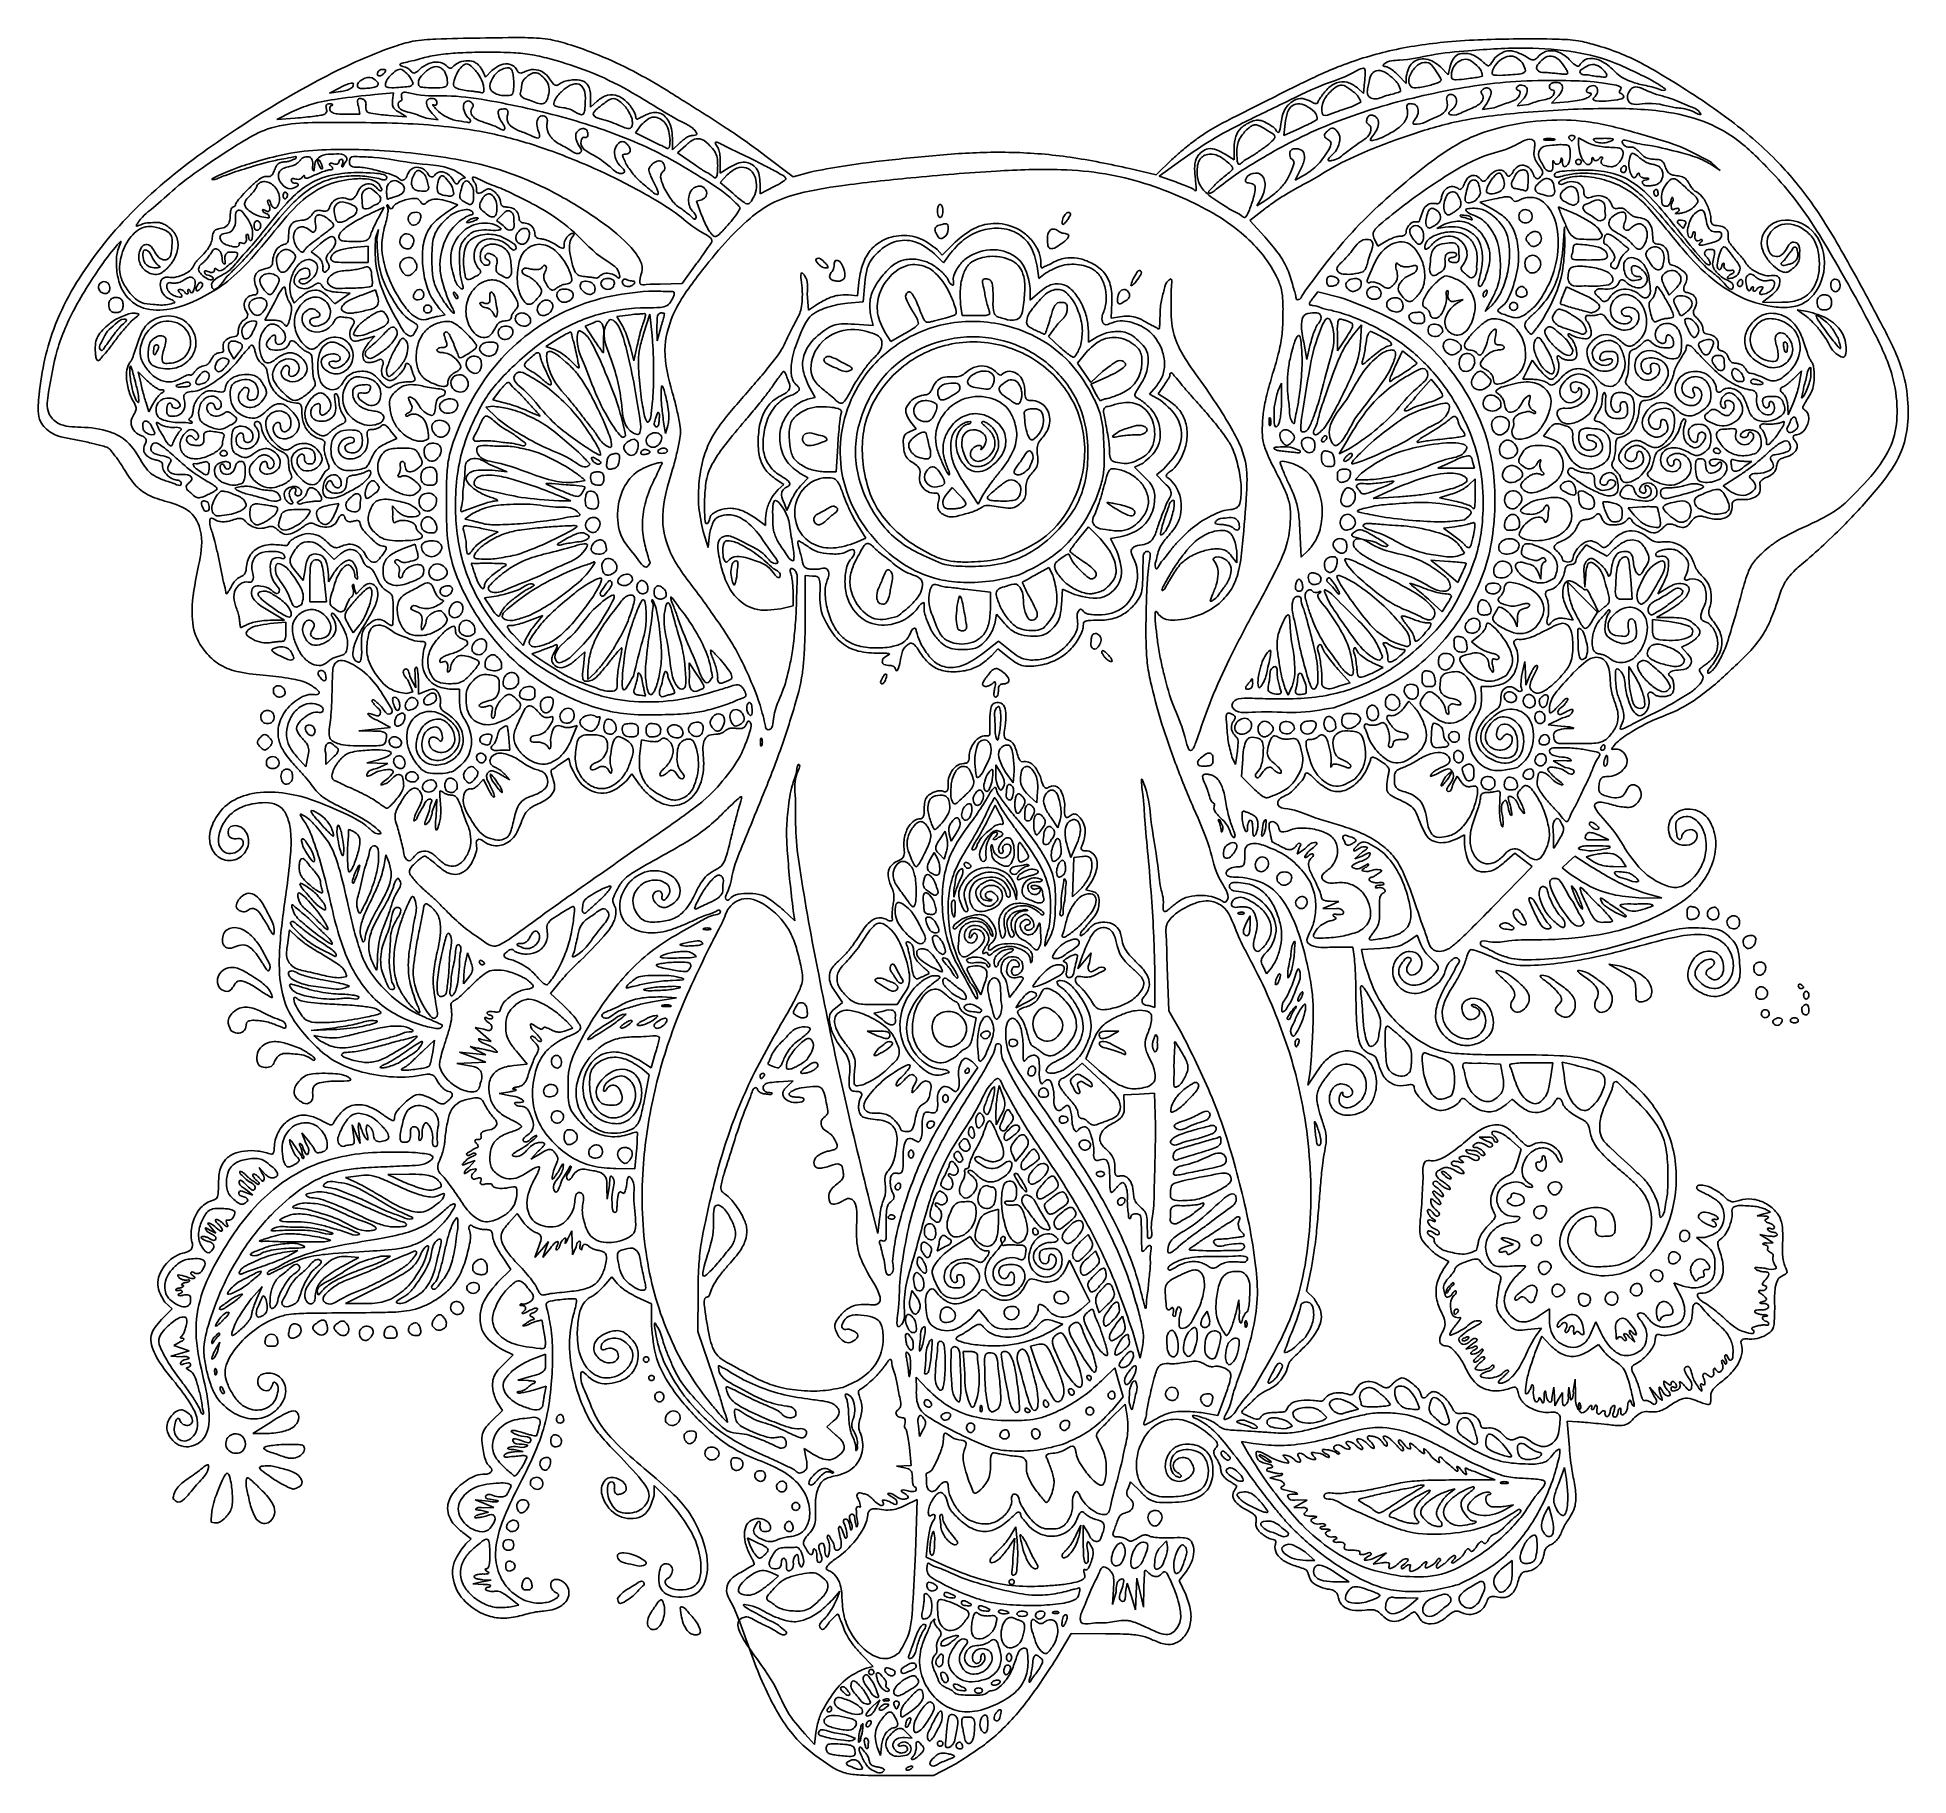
# Model space of a CAD drawing. Extents: x 1 to 188, y -1 to 173.
import ezdxf

# ---------------------------------------------------------------- set-up
doc = ezdxf.new("R2010")
doc.units = 0
doc.layers.get('0').update_dxf_attribs({"linetype": 'CONTINUOUS'})

msp = doc.modelspace()

# ---------------------------------------------------------------- linework, layer by layer
at = {"color": 7}
for p, q in [((36.230711, 169.265322), (36.230711, 169.265322)), ((45.912818, 169.207052), (46.215721, 168.542255)), ((46.215721, 168.542255), (46.87279, 169.199324)), ((137.384637, 168.747831), (138.209793, 167.903853)), ((138.209793, 167.903853), (138.209793, 168.615539)), ((141.630167, 169.570188), (142.37489, 168.754816)), ((142.37489, 168.754816), (142.562559, 169.502562)), ((145.824131, 168.651303), (145.824131, 168.651303)), ((150.116043, 169.158636), (150.116043, 169.158636)), ((154.349376, 168.955651), (154.349376, 168.955651)), ((157.989328, 169.128786), (157.989328, 169.128786)), ((31.667426, 167.479911), (30.656657, 166.923807)), ((30.656657, 166.923807), (31.714384, 167.091468)), ((32.962675, 167.565572), (32.962675, 167.565572)), ((37.050729, 166.969323), (35.176608, 166.803104)), ((35.496394, 167.967268), (35.496394, 167.967268)), ((36.944877, 166.230045), (37.050729, 166.969323)), ((38.991032, 167.917293), (38.991032, 167.917293)), ((42.430615, 168.021701), (42.430615, 168.021701)), ((46.003819, 167.805869), (46.003819, 167.805869)), ((49.045199, 167.975999), (49.045199, 167.975999)), ((52.448571, 166.458902), (52.448571, 166.458897)), ((56.718115, 166.388081), (56.718115, 165.530818)), ((133.316641, 167.473582), (133.917351, 166.909241)), ((133.917351, 166.909241), (134.036678, 168.052085)), ((137.640251, 167.107928), (137.640251, 167.107928)), ((140.657188, 167.753635), (140.657188, 167.753635)), ((153.266436, 166.522855), (152.71261, 165.933344)), ((164.138959, 167.31856), (164.138959, 167.318568)), ((26.872711, 165.088458), (25.36499, 164.294581)), ((29.768139, 164.727855), (29.768139, 164.727855)), ((32.26585, 164.829307), (33.686136, 164.829307)), ((33.686136, 164.829307), (33.522026, 165.649859)), ((36.609782, 164.713695), (38.329574, 164.562054)), ((38.329574, 164.562054), (37.584301, 165.026408)), ((41.487744, 164.275426), (40.900845, 164.900149)), ((56.188949, 166.119828), (56.188949, 166.119828)), ((56.718115, 165.530818), (57.37742, 166.150202)), ((133.678142, 166.030296), (133.678142, 166.030296)), ((146.24413, 165.917255), (145.811774, 165.299964)), ((145.811774, 165.299964), (146.971734, 165.489879)), ((149.859264, 166.292778), (149.27091, 165.666509)), ((149.27091, 165.666509), (150.421107, 165.817375)), ((152.71261, 165.933344), (154.390916, 166.074367)), ((166.476659, 165.628587), (166.476659, 165.628587)), ((25.36499, 164.294581), (27.217074, 164.445756)), ((40.305532, 164.450831), (41.487744, 164.275426)), ((60.841943, 164.435848), (60.841943, 164.435848)), ((61.786619, 163.770413), (61.199358, 162.976099)), ((61.199358, 162.976099), (62.729049, 162.209744)), ((66.808808, 162.71264), (66.808808, 162.71264)), ((126.104179, 163.901945), (125.96985, 162.710288)), ((125.96985, 162.710288), (127.525759, 163.408865)), ((129.312569, 164.315637), (129.312569, 164.315637)), ((64.655615, 162.196613), (64.655615, 162.196613)), ((64.920199, 162.24904), (64.920199, 161.290722)), ((64.920199, 161.290722), (65.662281, 162.001681)), ((66.220478, 161.711155), (65.395742, 160.974254)), ((65.395742, 160.974254), (67.20849, 159.743772)), ((120.120733, 160.838977), (121.011876, 160.288231)), ((121.011876, 160.288231), (121.011876, 161.441566)), ((123.444587, 161.099447), (123.444587, 161.099447)), ((152.960313, 162.365859), (152.960313, 162.365859)), ((155.010834, 162.448057), (155.010834, 162.448057)), ((156.267605, 162.002324), (155.407709, 162.461646)), ((155.407709, 162.461646), (155.407709, 161.805844)), ((158.715001, 162.183474), (158.715001, 162.183474)), ((29.63101, 159.680161), (29.63101, 159.680161)), ((69.418115, 159.690286), (69.418115, 159.690286)), ((69.682699, 160.124602), (69.682699, 158.965315)), ((69.682699, 158.965315), (70.573823, 159.516061)), ((74.142894, 160.721545), (76.95874, 158.598158)), ((76.95874, 158.598158), (78.645766, 159.056183)), ((110.560824, 159.419075), (113.206657, 158.787639)), ((113.206657, 158.787639), (114.794168, 160.306593)), ((115.679754, 160.225234), (113.529962, 158.66387)), ((127.645271, 159.309956), (127.108828, 158.258425)), ((127.108828, 158.258425), (128.22754, 158.888178)), ((152.84477, 159.831391), (152.84477, 159.831391)), ((155.672293, 160.066807), (155.672293, 160.066807)), ((159.490918, 160.047122), (159.490918, 160.047122)), ((160.170209, 159.420964), (160.170209, 159.420964)), ((168.67868, 160.019394), (169.562918, 159.231361)), ((169.562918, 159.231361), (168.712044, 159.79295)), ((27.481657, 157.685557), (27.481657, 157.685557)), ((40.453651, 157.882515), (40.453651, 157.882515)), ((44.2297, 158.487353), (44.2297, 158.487353)), ((44.704135, 157.90668), (44.704135, 157.90668)), ((70.380873, 158.782215), (69.657132, 158.02679)), ((69.657132, 158.02679), (70.926685, 156.939371)), ((73.651449, 157.886788), (73.651449, 156.882845)), ((73.651449, 156.882845), (75.069134, 157.614932)), ((76.061321, 158.643518), (76.061321, 158.643518)), ((113.529962, 158.66387), (115.171146, 158.069608)), ((117.120173, 158.602915), (117.120173, 158.602915)), ((147.404063, 157.058571), (147.404063, 157.058571)), ((150.380626, 158.214724), (150.380626, 158.214724)), ((152.977062, 157.484952), (152.977062, 157.484952)), ((163.345209, 157.039714), (163.345209, 157.039714)), ((163.606935, 158.078998), (163.606935, 158.078998)), ((26.412023, 156.608944), (26.412023, 156.608944)), ((35.035421, 155.707976), (35.035421, 155.707976)), ((36.106428, 155.554571), (35.098469, 155.098707)), ((35.568932, 154.56954), (36.106428, 155.554571)), ((37.377558, 156.657817), (37.377558, 156.657817)), ((42.236633, 154.949723), (43.477318, 155.785764)), ((43.477318, 155.785764), (42.649902, 156.074202)), ((43.062747, 156.844357), (43.062747, 156.844357)), ((47.342864, 155.147372), (47.342864, 155.147372)), ((67.836918, 156.287626), (67.286288, 156.143634)), ((67.286288, 156.143634), (67.808896, 154.76824)), ((71.667074, 155.519852), (71.667074, 155.519852)), ((72.794749, 156.164203), (72.794749, 156.164203)), ((91.378532, 155.172015), (91.378532, 155.172015)), ((124.060881, 155.385322), (122.577495, 154.221074)), ((122.70685, 155.748309), (122.706797, 155.748315)), ((123.773412, 156.527891), (123.285652, 155.702206)), ((123.285652, 155.702206), (124.066993, 156.199731)), ((143.224917, 155.241426), (143.224917, 155.241426)), ((147.05439, 156.381521), (145.537163, 156.041984)), ((145.537163, 156.041984), (146.812799, 155.342412)), ((145.618126, 156.951672), (145.618126, 156.951672)), ((155.362227, 156.791167), (155.362227, 156.791167)), ((158.053543, 155.195936), (158.053543, 155.195936)), ((166.833555, 155.480736), (166.833555, 155.48075)), ((23.77749, 153.716807), (23.77749, 153.716807)), ((24.291078, 154.929032), (24.291081, 154.929032)), ((32.617918, 154.444411), (32.617918, 154.444411)), ((35.521395, 153.319932), (35.229686, 152.446513)), ((35.379758, 152.354787), (35.521395, 153.319932)), ((38.569911, 154.081458), (38.569911, 154.081458)), ((45.20874, 154.245974), (45.20874, 154.245974)), ((47.894031, 154.79555), (47.325407, 154.222574)), ((47.325407, 154.222574), (47.986865, 153.710991)), ((49.045199, 154.098069), (49.045199, 154.098069)), ((103.823884, 153.98139), (103.823884, 153.98139)), ((122.577495, 154.221074), (124.068184, 152.579879)), ((141.186355, 153.820537), (141.186355, 153.820537)), ((142.018232, 153.862852), (141.252501, 153.422876)), ((141.252501, 153.422876), (142.081493, 153.557044)), ((144.692084, 154.510557), (144.692084, 154.510557)), ((149.521868, 154.312119), (149.521868, 154.312119)), ((154.000946, 153.584515), (153.84127, 151.334678)), ((154.042856, 151.646797), (154.000946, 153.584515)), ((166.086716, 153.849099), (166.086716, 153.849099)), ((21.662697, 151.861702), (21.662697, 151.861689)), ((29.720622, 151.88099), (28.804574, 151.103515)), ((34.493115, 151.674165), (33.019632, 151.522088)), ((34.493115, 150.8434), (34.493115, 151.674165)), ((34.768824, 152.856906), (34.768824, 152.856906)), ((37.998844, 151.510785), (37.998844, 151.510785)), ((50.632699, 152.854405), (50.632699, 152.854405)), ((91.239912, 152.942996), (91.239912, 152.942996)), ((91.847469, 150.771312), (93.13527, 152.059113)), ((102.37202, 152.038309), (102.37202, 152.038309)), ((135.04191, 152.351009), (135.363088, 151.646673)), ((135.363088, 151.646673), (136.191128, 152.151582)), ((137.61448, 152.657481), (137.61448, 152.657481)), ((139.933606, 152.406582), (139.933606, 152.406582)), ((150.37073, 152.010295), (150.369593, 152.010295)), ((157.788959, 152.805603), (157.788959, 152.805603)), ((162.012979, 151.847322), (162.012979, 151.847322)), ((169.399405, 152.242308), (169.399405, 152.242308)), ((13.651611, 149.660551), (13.651611, 149.660551)), ((26.780307, 149.770091), (26.780307, 149.770091)), ((28.148822, 151.269403), (28.148822, 151.269403)), ((28.804574, 151.103515), (29.399886, 150.675363)), ((30.45587, 150.023991), (30.45587, 150.023991)), ((32.641032, 150.012632), (34.493115, 150.012632)), ((34.493115, 150.012632), (34.493115, 150.8434)), ((48.780615, 149.615749), (48.780615, 149.615757)), ((65.862467, 147.931563), (67.309561, 149.911699)), ((79.466974, 149.886744), (79.466974, 149.886744)), ((91.977996, 149.99526), (91.066969, 150.906286)), ((91.340768, 151.315192), (91.847469, 150.771312)), ((92.393471, 150.599264), (91.977996, 149.99526)), ((101.502377, 148.441544), (101.335602, 149.65831)), ((145.235618, 149.619406), (145.235618, 149.619406)), ((158.318126, 150.641695), (158.318126, 150.641695)), ((160.079457, 151.00178), (160.079457, 151.00178)), ((163.880938, 149.897666), (163.880938, 149.897666)), ((177.185087, 150.307399), (177.185087, 150.307399)), ((17.920671, 147.954192), (17.920671, 147.954192)), ((18.663351, 148.724762), (18.663351, 148.724762)), ((20.427053, 148.674899), (20.427053, 148.674888)), ((37.985615, 149.007224), (37.985615, 149.007224)), ((43.851274, 148.094403), (43.851274, 148.094403)), ((45.497059, 149.457227), (45.49707, 149.457227)), ((57.644157, 148.689716), (57.644157, 148.689716)), ((59.099365, 147.895966), (59.099365, 147.895966)), ((61.08374, 147.895966), (61.08374, 147.895966)), ((63.66791, 147.847624), (65.862467, 147.931563)), ((80.648659, 148.448196), (80.648659, 148.448196)), ((83.378765, 146.68659), (83.521235, 148.066979)), ((84.128266, 147.973205), (83.945174, 146.115117)), ((102.163536, 148.961612), (101.502377, 148.441544)), ((110.699, 147.685087), (110.699, 147.685087)), ((131.462918, 148.160549), (131.462918, 148.160549)), ((133.887506, 149.092438), (133.887506, 149.092438)), ((141.47438, 148.982985), (141.47438, 148.982985)), ((146.286516, 149.071277), (146.286516, 149.071277)), ((147.996651, 147.817189), (147.996651, 147.817189)), ((150.135595, 149.446924), (150.135595, 149.446924)), ((158.428775, 147.791979), (158.428775, 147.791982)), ((165.604354, 148.657606), (165.604354, 148.657606)), ((169.920899, 148.424143), (169.920899, 148.424132)), ((171.229793, 148.742632), (171.229793, 148.742632)), ((171.811876, 148.043873), (171.811876, 148.043873)), ((7.797789, 147.079822), (7.797789, 147.079822)), ((15.178532, 146.013027), (15.178532, 146.013032)), ((15.707698, 146.969935), (15.707698, 146.969935)), ((25.171738, 146.114699), (24.184734, 144.280001)), ((25.351226, 147.604771), (25.351226, 147.604771)), ((26.658165, 146.043891), (26.658165, 146.043891)), ((26.808755, 146.624805), (27.106269, 145.971834)), ((27.106269, 145.971834), (27.690837, 146.517418)), ((30.448472, 146.663275), (31.185824, 145.907271)), ((31.185824, 145.907271), (31.939167, 146.438601)), ((32.692509, 146.969932), (31.469155, 147.050861)), ((31.939167, 146.438601), (32.692509, 146.969932)), ((35.24282, 147.299232), (33.875779, 146.780427)), ((34.871679, 147.657169), (34.871679, 147.657169)), ((35.393522, 146.737708), (35.24282, 147.299232)), ((39.040816, 146.768458), (39.040816, 146.768458)), ((42.504564, 146.324108), (42.504564, 146.324108)), ((43.257197, 146.908197), (43.257197, 146.908197)), ((51.37518, 146.431942), (51.37518, 146.431942)), ((54.792441, 146.340716), (54.792441, 146.340716)), ((57.100235, 147.07834), (57.100235, 147.07834)), ((78.350705, 146.941159), (78.485264, 145.264854)), ((83.945174, 146.115117), (82.373967, 145.972644)), ((82.477943, 146.791757), (83.378765, 146.68659)), ((93.682201, 145.845453), (93.831709, 144.720974)), ((100.638949, 147.34994), (100.638949, 146.253658)), ((100.638949, 146.253658), (101.574198, 147.074816)), ((108.798241, 146.054614), (108.70874, 144.483587)), ((109.370199, 146.43976), (109.370199, 146.43976)), ((129.353209, 147.108441), (128.904794, 146.513973)), ((131.598675, 146.54335), (129.353209, 147.108441)), ((133.293358, 147.262815), (133.293358, 147.262815)), ((135.696251, 146.96631), (135.696251, 146.96631)), ((139.026456, 146.383036), (139.026456, 146.383036)), ((143.188351, 146.189303), (143.898334, 146.335943)), ((143.898334, 146.335943), (143.221451, 145.943463)), ((146.843676, 146.573057), (146.084851, 145.117849)), ((146.248231, 146.983667), (146.248231, 146.983667)), ((149.25231, 146.731217), (149.25231, 146.731217)), ((154.217084, 147.591163), (153.87302, 146.786748)), ((155.87073, 146.833844), (154.217084, 147.591163)), ((158.629964, 146.705349), (158.629964, 146.705349)), ((164.015002, 147.615232), (164.453469, 146.76732)), ((164.453469, 146.76732), (165.117997, 147.431823)), ((174.656147, 146.72746), (173.796251, 146.049759)), ((173.796251, 146.049759), (175.546496, 146.046822)), ((174.475092, 147.111566), (174.475092, 147.111526)), ((180.631973, 147.516884), (180.631973, 147.516884)), ((8.66675, 145.363875), (8.66675, 145.363875)), ((24.070635, 145.183995), (24.070635, 145.183995)), ((24.184734, 144.280001), (25.024516, 144.280001)), ((34.528564, 145.292022), (34.528564, 145.292022)), ((40.049365, 145.382432), (40.049365, 145.382432)), ((41.451099, 144.642819), (42.191371, 144.792187)), ((41.451099, 144.642819), (41.451099, 144.642819)), ((42.191371, 144.792187), (41.662458, 145.355188)), ((46.98242, 144.997591), (46.98242, 144.997591)), ((50.716008, 144.027274), (50.716008, 144.027274)), ((52.746569, 145.114481), (52.746569, 145.114481)), ((56.862543, 143.931838), (56.178775, 143.671869)), ((60.733334, 144.809451), (59.355741, 144.646293)), ((59.355741, 144.646293), (59.852637, 143.804121)), ((61.992558, 144.030065), (61.992558, 144.030065)), ((62.639046, 144.853266), (62.022834, 142.89808)), ((62.865688, 142.736599), (62.639046, 144.853266)), ((64.114773, 144.919412), (64.114773, 144.919412)), ((78.485264, 145.264854), (79.177235, 145.740469)), ((84.962767, 143.746334), (84.707733, 144.669999)), ((93.831709, 144.720974), (95.27926, 144.720974)), ((99.892535, 145.38243), (99.892535, 145.382432)), ((108.70874, 144.483587), (109.814048, 144.635614)), ((132.797582, 143.961366), (132.797582, 143.961366)), ((137.894489, 145.711161), (137.894489, 145.711161)), ((140.013272, 144.522537), (140.013272, 144.522537)), ((144.70952, 143.960961), (144.70952, 143.960966)), ((146.084851, 145.117849), (146.774805, 145.756741)), ((148.528543, 145.647016), (148.528543, 145.647016)), ((150.08043, 144.834835), (150.08043, 144.834853)), ((151.799401, 144.28669), (151.799401, 144.286695)), ((157.105858, 145.146157), (157.105858, 145.146157)), ((164.386133, 144.456391), (164.386133, 144.456391)), ((166.30087, 145.158857), (166.300923, 145.158857)), ((178.197013, 144.626039), (177.235834, 145.301809)), ((177.235834, 145.301809), (178.285013, 145.121)), ((179.323, 145.628458), (179.323, 145.628458)), ((9.840994, 143.728787), (9.840994, 143.728787)), ((22.976946, 143.120335), (22.976946, 143.120335)), ((34.559261, 142.024806), (35.154574, 142.670035)), ((35.154574, 142.670035), (34.559261, 142.50488)), ((35.532359, 143.369649), (35.532359, 143.369649)), ((39.219375, 143.173765), (39.219375, 143.173765)), ((47.159648, 143.418264), (47.159648, 143.418264)), ((48.885459, 142.760475), (48.885459, 142.760475)), ((53.461761, 142.399052), (52.260974, 141.637533)), ((56.178775, 143.671869), (57.043757, 142.349093)), ((58.009459, 142.604307), (58.009459, 142.604307)), ((63.350555, 143.596495), (63.368415, 142.207432)), ((63.368415, 142.207432), (63.735754, 143.530349)), ((83.07742, 143.858218), (84.962767, 143.746334)), ((86.122999, 143.05743), (86.730911, 142.130047)), ((86.730911, 142.130047), (88.060157, 142.889211)), ((89.475858, 143.90774), (89.475858, 143.90774)), ((103.001112, 143.371252), (102.477559, 142.635989)), ((102.477559, 142.635989), (103.608775, 141.568892)), ((106.459782, 143.040521), (106.459782, 142.08292)), ((106.459782, 142.08292), (107.319678, 142.607207)), ((127.956501, 142.075141), (128.273471, 140.355349)), ((129.318787, 143.790183), (129.318787, 143.790183)), ((131.330626, 142.856818), (131.330626, 141.221587)), ((131.330626, 141.221587), (132.202269, 142.508261)), ((133.744182, 143.794932), (133.051635, 143.001182)), ((133.62758, 142.026293), (133.744182, 143.794932)), ((141.860143, 143.177019), (141.860143, 143.177019)), ((156.193046, 143.19962), (156.193046, 143.19962)), ((167.28639, 143.714137), (167.28639, 143.714137)), ((180.251634, 142.218955), (180.251634, 142.218955)), ((181.341744, 142.45721), (181.341744, 142.45721)), ((7.241032, 141.373095), (7.241032, 141.373095)), ((13.586978, 141.61212), (13.586978, 141.61212)), ((20.57872, 140.261517), (20.57872, 140.261517)), ((20.750628, 140.987198), (21.071805, 140.387073)), ((21.071805, 140.387073), (21.563332, 140.994082)), ((21.928111, 141.806181), (21.928111, 141.806181)), ((36.344437, 141.444469), (36.344437, 141.444469)), ((47.457699, 141.555282), (47.457699, 141.555282)), ((52.260974, 141.637533), (53.115991, 141.328354)), ((55.222278, 141.281026), (55.222278, 141.281026)), ((60.704082, 141.57856), (61.058634, 140.195173)), ((61.058634, 140.195173), (61.37729, 141.730471)), ((106.197919, 141.020242), (105.370649, 139.975728)), ((105.644871, 141.664878), (105.644871, 141.664878)), ((128.273471, 140.355349), (128.583986, 141.74897)), ((136.373637, 141.683325), (136.373637, 141.683325)), ((137.812918, 141.201391), (137.090526, 139.633582)), ((138.525864, 140.646079), (137.812918, 141.201391)), ((143.501459, 141.149099), (143.501459, 141.149099)), ((150.763663, 140.266073), (150.311808, 139.318524)), ((151.523811, 139.318524), (150.763663, 140.266073)), ((154.878543, 141.250604), (154.878543, 141.250604)), ((168.627404, 141.263992), (168.627563, 141.263992)), ((176.20089, 142.007646), (176.20089, 142.007656)), ((12.442944, 138.213782), (11.541802, 139.114924)), ((11.541802, 139.114924), (11.78162, 138.015345)), ((37.640707, 139.570807), (37.640707, 139.570807)), ((45.818367, 139.728498), (45.818367, 139.728498)), ((52.316504, 139.077274), (52.316504, 139.077274)), ((81.21328, 139.518313), (81.21328, 139.518313)), ((105.370649, 139.975728), (106.024122, 139.014054)), ((106.024122, 139.014054), (106.677595, 138.052381)), ((106.677595, 138.052381), (107.855049, 139.137718)), ((108.431703, 138.649138), (106.699455, 137.863699)), ((138.002968, 139.035816), (138.002968, 139.035816)), ((140.694706, 138.381949), (139.139644, 136.621668)), ((141.294173, 137.648857), (140.694706, 138.381949)), ((145.037127, 139.990819), (145.037127, 139.990819)), ((150.311808, 139.318524), (149.859952, 138.370971)), ((149.859952, 138.370971), (150.847854, 138.362558)), ((153.026459, 139.377359), (153.026459, 139.377359)), ((155.407656, 139.429307), (155.407709, 139.429307)), ((169.959793, 139.958474), (169.959793, 139.958474)), ((171.889002, 138.569412), (171.889002, 138.569412)), ((177.683774, 139.191749), (177.053933, 138.561916)), ((177.494491, 138.071392), (177.683774, 139.191749)), ((178.629553, 139.112778), (178.629553, 139.112778)), ((11.301444, 137.841442), (11.301444, 137.841442)), ((13.831586, 136.973498), (13.831586, 136.973498)), ((16.766032, 137.841807), (16.766032, 137.841807)), ((18.1996, 138.002394), (18.1996, 138.002407)), ((28.541689, 137.014048), (28.541689, 137.014058)), ((31.836241, 137.821175), (31.836241, 137.821175)), ((42.478359, 138.172537), (42.478359, 138.172537)), ((44.493905, 137.732669), (44.493905, 137.732669)), ((47.637237, 137.218777), (46.946137, 136.312696)), ((62.99894, 137.709516), (62.99894, 137.709516)), ((78.386035, 136.380469), (79.153589, 136.549051)), ((79.153589, 136.549051), (78.486754, 137.742149)), ((82.804698, 137.378787), (82.804698, 137.378787)), ((92.919296, 136.792377), (92.919296, 136.792377)), ((96.887038, 137.747095), (96.887038, 137.747095)), ((99.687668, 137.521847), (99.687679, 137.521847)), ((106.699455, 137.863699), (107.115581, 137.059003)), ((109.027103, 136.652378), (109.027103, 136.652378)), ((112.568929, 136.86758), (113.207993, 137.627064)), ((113.636946, 136.26732), (112.568929, 136.86758)), ((114.047011, 137.803382), (113.432183, 136.897364)), ((113.432183, 136.897364), (114.403008, 136.283901)), ((125.731434, 137.974099), (125.368002, 137.180349)), ((125.752865, 136.61811), (125.731434, 137.974099)), ((127.507159, 136.608958), (127.507159, 136.608958)), ((146.358959, 137.630141), (146.358959, 137.630141)), ((148.370163, 138.210735), (148.370163, 138.210735)), ((163.503959, 137.418474), (163.503959, 137.418474)), ((173.663959, 138.106391), (173.663959, 138.106391)), ((177.494597, 138.071392), (177.494491, 138.071392)), ((12.312364, 136.0111), (12.603287, 135.106434)), ((12.603287, 135.106434), (13.006985, 135.878808)), ((43.438228, 135.63627), (43.438228, 135.63627)), ((46.960613, 135.666808), (46.267074, 135.5799)), ((46.267074, 135.5799), (47.373815, 134.489367)), ((46.946137, 136.312696), (48.087243, 136.025361)), ((50.209953, 136.320453), (50.209953, 136.320453)), ((64.361867, 136.063614), (64.361867, 136.063614)), ((91.124072, 134.955828), (91.124072, 134.955828)), ((129.551938, 136.38847), (129.551938, 136.38847)), ((140.315373, 136.003554), (140.315373, 136.003554)), ((147.640389, 135.596209), (147.640389, 135.596217)), ((156.532188, 134.934907), (156.532188, 134.934907)), ((176.328472, 135.640096), (176.347258, 134.799099)), ((176.347258, 134.799099), (176.826286, 135.875067)), ((12.895985, 133.594086), (12.895985, 133.594086)), ((15.65199, 133.14662), (15.65199, 133.14662)), ((20.805169, 133.829954), (20.805169, 133.829954)), ((31.799149, 133.858945), (31.799149, 133.858945)), ((35.917309, 134.149595), (35.917309, 134.149595)), ((37.37052, 132.450573), (36.745317, 133.227969)), ((42.449022, 132.969193), (42.449022, 132.969193)), ((61.62675, 134.465809), (61.62675, 134.465809)), ((63.578684, 134.46837), (63.578684, 134.46837)), ((64.040705, 133.873057), (64.197566, 132.947016)), ((64.197566, 132.947016), (64.435223, 133.740766)), ((88.574798, 133.11578), (89.240953, 133.419302)), ((89.240953, 133.419302), (88.722242, 134.078737)), ((101.432699, 132.814724), (101.432699, 132.814724)), ((124.626666, 134.46837), (124.626666, 134.46837)), ((125.609064, 134.435297), (125.609011, 134.435297)), ((129.945479, 133.410037), (129.945479, 133.410037)), ((133.061213, 134.42547), (133.061213, 134.42547)), ((134.716102, 132.948484), (134.716102, 132.948484)), ((148.253402, 133.198889), (148.253402, 133.198889)), ((151.278913, 133.033775), (151.278913, 133.033775)), ((152.461547, 133.373535), (151.915659, 132.682432)), ((160.415584, 133.511864), (160.415584, 133.511864)), ((171.331472, 134.314078), (171.331472, 134.314081)), ((175.623146, 133.370169), (175.623146, 133.370169)), ((177.086742, 133.327921), (177.086742, 133.327921)), ((19.081136, 130.959741), (19.081136, 130.959741)), ((20.419486, 130.982485), (20.419486, 130.982485)), ((36.318735, 131.979675), (37.37052, 132.450573)), ((40.529447, 132.423681), (40.529447, 132.423681)), ((50.222594, 131.975148), (50.222594, 131.975148)), ((57.143862, 132.127871), (57.143862, 132.127871)), ((58.729734, 132.351703), (58.729734, 132.351703)), ((60.220717, 132.701353), (60.220717, 132.701353)), ((61.436869, 131.45888), (61.436869, 131.45888)), ((62.507802, 131.246473), (62.507802, 131.246473)), ((63.704724, 132.095587), (63.704724, 132.095587)), ((64.391032, 131.227224), (64.391032, 131.227224)), ((77.884782, 132.269942), (77.884782, 132.269942)), ((81.247417, 129.110438), (81.407042, 131.690126)), ((81.407042, 131.690126), (81.407042, 131.690245)), ((90.55032, 131.668499), (90.55032, 131.668499)), ((108.841032, 132.666454), (108.841032, 132.666452)), ((126.832709, 132.153266), (126.832709, 132.153266)), ((127.573304, 131.254381), (127.573304, 131.254381)), ((129.081668, 131.756391), (129.081668, 131.756391)), ((130.272293, 132.58137), (130.272293, 132.58137)), ((132.256615, 132.191009), (131.511627, 130.905835)), ((131.511627, 130.905835), (132.292122, 131.309443)), ((142.303082, 132.446226), (142.303082, 132.446226)), ((151.915659, 132.682432), (152.862259, 132.317958)), ((169.562918, 131.227224), (169.562918, 131.227224)), ((173.152176, 130.971949), (173.152176, 130.971949)), ((18.618115, 129.538291), (18.618115, 129.538291)), ((34.298686, 129.55664), (34.298686, 129.556653)), ((41.626607, 130.678888), (41.626607, 130.678888)), ((48.38374, 129.11414), (46.545622, 129.903426)), ((46.903934, 129.276184), (48.38374, 129.11414)), ((56.674017, 129.879524), (56.674017, 129.879524)), ((57.776449, 130.027291), (57.776449, 130.027291)), ((59.581984, 130.256007), (59.581984, 130.256007)), ((80.161413, 129.110968), (81.247417, 129.110438)), ((96.814516, 130.289157), (96.814516, 130.289157)), ((97.583993, 129.110557), (97.583993, 129.110557)), ((100.491655, 129.434013), (100.491655, 129.434013)), ((111.926042, 130.003486), (111.066215, 129.593464)), ((111.066215, 129.593464), (112.07029, 128.589389)), ((111.328494, 130.273235), (111.328494, 130.273235)), ((113.249178, 128.831493), (113.936627, 129.372238)), ((131.017465, 130.367328), (131.017465, 130.367328)), ((132.653543, 130.565766), (132.653543, 130.565766)), ((133.722565, 128.989661), (133.090449, 128.316807)), ((134.984575, 130.694658), (134.984575, 130.694658)), ((142.755334, 130.109346), (141.347751, 129.484086)), ((141.347751, 129.484086), (143.18089, 129.484086)), ((143.18089, 129.484086), (145.014056, 129.484086)), ((145.014056, 129.484086), (144.823053, 130.157217)), ((148.903775, 130.594074), (148.903775, 130.594074)), ((157.885559, 129.923511), (157.885559, 129.923511)), ((171.944168, 129.639724), (172.737918, 130.165404)), ((171.944168, 129.639833), (171.944168, 129.639724)), ((172.737918, 130.165404), (172.03193, 130.167256)), ((15.83999, 128.052216), (15.83999, 128.052224)), ((21.944623, 127.990129), (21.944623, 127.990129)), ((26.267045, 127.99895), (26.267031, 127.998948)), ((29.862907, 128.581388), (29.862907, 128.581391)), ((39.54535, 127.156488), (39.54535, 127.156488)), ((41.372282, 128.565775), (41.372282, 128.56578)), ((56.14979, 127.638273), (56.14979, 127.638273)), ((56.188949, 128.255937), (56.188949, 128.255937)), ((58.041032, 128.449099), (58.041032, 128.449099)), ((76.014154, 127.852874), (75.163532, 128.425004)), ((75.457743, 127.357235), (76.014154, 127.852874)), ((78.471445, 128.538068), (77.665009, 128.955094)), ((77.795834, 127.832125), (78.471445, 128.538068)), ((91.874377, 127.761447), (91.874377, 127.761447)), ((92.837291, 127.554098), (92.372495, 126.980101)), ((93.624617, 126.732305), (92.837291, 127.554098)), ((94.50284, 127.310957), (95.45406, 125.908229)), ((114.068442, 127.978839), (113.249178, 128.831493)), ((132.605785, 128.779828), (132.605785, 128.779828)), ((133.090449, 128.316807), (134.177622, 128.316807)), ((136.314688, 127.134848), (134.902501, 126.472087)), ((136.876848, 128.059013), (136.876848, 128.059008)), ((137.06801, 128.699167), (137.06801, 128.699167)), ((141.684195, 127.163108), (141.684195, 127.163108)), ((145.088959, 128.409049), (144.455758, 127.814192)), ((145.088959, 126.907719), (145.088959, 128.409049)), ((149.533959, 128.369724), (149.533959, 128.369724)), ((152.262369, 127.5382), (152.262369, 127.5382)), ((155.143126, 127.226079), (155.143126, 127.226079)), ((159.376459, 127.787641), (159.376459, 127.787641)), ((161.395892, 128.521129), (161.395997, 128.521129)), ((166.15183, 128.45351), (166.151777, 128.453491)), ((169.636313, 128.464101), (169.636313, 128.464101)), ((171.43077, 128.728055), (169.859039, 127.715343)), ((169.859039, 127.715343), (170.484382, 127.208979)), ((172.964692, 127.309131), (172.964692, 127.309131)), ((18.494322, 126.848097), (18.494322, 126.848097)), ((18.618115, 125.670974), (18.618115, 125.670974)), ((25.761865, 126.310792), (25.761865, 126.310792)), ((26.822995, 126.329059), (26.822995, 126.329064)), ((29.493432, 126.200141), (29.493432, 126.200141)), ((31.578412, 125.958732), (30.588368, 125.776688)), ((31.300669, 125.22821), (31.578412, 125.958732)), ((32.376449, 127.016124), (32.376449, 127.016124)), ((33.699365, 126.067849), (33.699365, 126.067849)), ((35.147769, 126.941268), (35.147769, 126.941268)), ((36.952044, 124.778265), (36.925467, 125.715903)), ((36.925467, 125.715903), (37.439391, 125.164273)), ((41.187592, 125.701158), (41.187592, 125.701158)), ((45.277725, 125.671106), (45.277725, 125.671106)), ((53.543115, 126.240252), (54.73374, 126.220858)), ((54.73374, 126.220858), (53.807699, 126.63397)), ((53.807699, 126.63397), (53.807699, 126.633965)), ((57.511865, 126.171833), (57.511865, 126.171833)), ((76.053244, 126.018928), (76.338372, 125.274099)), ((76.338372, 125.274099), (76.729296, 126.200141)), ((94.019719, 125.662502), (94.019719, 125.662502)), ((95.45406, 125.908229), (95.913443, 126.78179)), ((99.580615, 126.729307), (99.580615, 126.729307)), ((109.436344, 125.291752), (109.436344, 125.291752)), ((133.081189, 126.36083), (133.081189, 126.36083)), ((134.902501, 126.472087), (137.416043, 126.623535)), ((142.669821, 126.877363), (141.517084, 126.535389)), ((141.517084, 126.535389), (143.050503, 126.190669)), ((145.088959, 126.907719), (145.088959, 126.907719)), ((149.595925, 125.95247), (149.595925, 125.95247)), ((156.995209, 126.025378), (156.995209, 126.025378)), ((161.761122, 125.619669), (160.383119, 125.538682)), ((160.383119, 125.538682), (160.974675, 124.789033)), ((163.216939, 126.742005), (163.216939, 126.742005)), ((166.426176, 127.027294), (166.426176, 127.027294)), ((21.726969, 125.207959), (21.726969, 125.207959)), ((24.455972, 124.26791), (24.455972, 124.26791)), ((27.027841, 123.574104), (27.027841, 123.574104)), ((30.74125, 124.15829), (30.74125, 124.15829)), ((41.32371, 123.752745), (41.32371, 123.752745)), ((44.818361, 124.88818), (44.163395, 124.388084)), ((44.163395, 124.388084), (44.950653, 124.212636)), ((47.477844, 123.133903), (45.829844, 123.470067)), ((52.35249, 124.237634), (52.35249, 124.237634)), ((57.484034, 123.38848), (57.484034, 123.38848)), ((68.624365, 124.509464), (68.624365, 124.509464)), ((73.3078, 124.421813), (74.180615, 123.756084)), ((74.180615, 123.756084), (74.180615, 124.457444)), ((79.075407, 124.083474), (79.075407, 124.083474)), ((84.213928, 122.494363), (83.406001, 123.794041)), ((91.784964, 124.96981), (91.784964, 124.96981)), ((106.468685, 123.615032), (105.538193, 122.501303)), ((107.624398, 122.459316), (106.468685, 123.615032)), ((111.476996, 124.114311), (111.476996, 124.114311)), ((114.794432, 124.696141), (114.794432, 124.696141)), ((121.536968, 123.620453), (121.536968, 123.620453)), ((132.88029, 123.525328), (132.88029, 123.525328)), ((143.058758, 123.639294), (141.930681, 123.484674)), ((141.930681, 123.484674), (142.954222, 122.743217)), ((144.010994, 124.315582), (144.010994, 124.315582)), ((149.456013, 123.556675), (149.456039, 123.556675)), ((159.773334, 124.992696), (159.773334, 124.992696)), ((163.523433, 124.513131), (163.523433, 124.513131)), ((166.497296, 124.569866), (166.497296, 124.569866)), ((170.070441, 125.037824), (170.070441, 125.037824)), ((39.214959, 121.900233), (38.036516, 121.452905)), ((39.380456, 121.240841), (39.214959, 121.900233)), ((39.731159, 122.457234), (39.731159, 122.457234)), ((46.396603, 122.526213), (47.477844, 123.133903)), ((55.334916, 122.121202), (55.334916, 122.121202)), ((68.477985, 121.569932), (67.977218, 123.157432)), ((68.56938, 122.599177), (68.477985, 121.569932)), ((76.71213, 122.856688), (76.71213, 122.856688)), ((83.232167, 122.067452), (84.213928, 122.494363)), ((83.232167, 122.067452), (83.232167, 122.067452)), ((109.638764, 122.628938), (108.672363, 122.465666)), ((108.672363, 122.465666), (109.303823, 121.189718)), ((115.220676, 121.960106), (115.220676, 121.960106)), ((127.571743, 123.249296), (127.698638, 120.614046)), ((129.607315, 123.360418), (129.607315, 123.360418)), ((132.256668, 121.724272), (132.256668, 121.724272)), ((136.212188, 121.923265), (136.212188, 121.923265)), ((144.959419, 122.998807), (144.959419, 122.998807)), ((153.290725, 122.694822), (153.290725, 122.694822)), ((156.174048, 121.834508), (155.658587, 121.209885)), ((157.220846, 121.275007), (156.174048, 121.834508)), ((31.12208, 120.351465), (30.32796, 121.145586)), ((31.734617, 120.926913), (31.12208, 120.351465)), ((41.634069, 121.037398), (41.634069, 121.037398)), ((44.999968, 121.413498), (44.999968, 121.413498)), ((49.442074, 120.861085), (49.442074, 120.861085)), ((58.305615, 121.283709), (58.305615, 121.283709)), ((62.664941, 120.048578), (62.664941, 120.048578)), ((92.092505, 119.858835), (92.092505, 119.858835)), ((98.011239, 120.536327), (98.011239, 120.536327)), ((115.67486, 119.953654), (115.67486, 119.953654)), ((120.728084, 120.740501), (121.276459, 120.043361)), ((121.276459, 120.043361), (121.276459, 121.182688)), ((127.698638, 120.614046), (128.462516, 121.345886)), ((131.282048, 119.918549), (131.282048, 119.918549)), ((142.407434, 120.179092), (140.65195, 120.313482)), ((140.65195, 120.313482), (142.010559, 119.193937)), ((144.030626, 120.994646), (144.030626, 120.994646)), ((144.194006, 120.013569), (144.194006, 120.013569)), ((149.333299, 121.318629), (149.333299, 121.318629)), ((158.267617, 120.715503), (157.220846, 121.275007)), ((159.020462, 121.453333), (158.267617, 120.715503)), ((27.27466, 119.183719), (28.010824, 118.259537)), ((28.010824, 118.259537), (28.196159, 119.323488)), ((28.672282, 118.138652), (28.672282, 116.145974)), ((30.328156, 116.145974), (30.142262, 118.064203)), ((30.525355, 118.840729), (30.526413, 118.130349)), ((30.526413, 118.130349), (31.040432, 118.973359)), ((38.916041, 118.166295), (38.916041, 118.166295)), ((42.113115, 118.580141), (42.113115, 118.580141)), ((46.134782, 117.852301), (46.134782, 117.852301)), ((51.354117, 118.591171), (51.354117, 118.591171)), ((58.945433, 118.952407), (58.945433, 118.952407)), ((60.89559, 118.295494), (60.89559, 118.295494)), ((71.358673, 119.11172), (71.358673, 119.11172)), ((74.960123, 119.479544), (74.960123, 119.479544)), ((78.905222, 118.715121), (78.146571, 118.770723)), ((78.146571, 118.770723), (78.1666, 114.878662)), ((99.522045, 118.825989), (99.522045, 118.825989)), ((102.495435, 119.550765), (101.236462, 118.861986)), ((102.890108, 118.787548), (102.495435, 119.550765)), ((120.244769, 117.908898), (120.244769, 117.908898)), ((127.843285, 117.79962), (127.843285, 117.79962)), ((129.687246, 118.494371), (129.687246, 118.494371)), ((142.010559, 119.193937), (143.369168, 118.074395)), ((143.369168, 118.074395), (143.797131, 119.028414)), ((148.753465, 119.171193), (148.753465, 119.171193)), ((151.647239, 118.39494), (151.367204, 119.101277)), ((151.675391, 119.254836), (151.647239, 118.39494)), ((153.017146, 118.509838), (153.017146, 118.50983)), ((155.800298, 116.613757), (154.30527, 118.130341)), ((154.30527, 118.130341), (154.42121, 116.925926)), ((156.032258, 117.601174), (155.984554, 118.82555)), ((156.131345, 118.857945), (156.032258, 117.601174)), ((160.769147, 116.410557), (160.624816, 118.416192)), ((163.876704, 117.933298), (163.349866, 116.950337)), ((20.857376, 117.714654), (20.857376, 117.714723)), ((28.672282, 116.145974), (29.500219, 116.145974)), ((29.500219, 116.145974), (30.328156, 116.145974)), ((33.111316, 117.509774), (33.307113, 116.889202)), ((33.307113, 116.889202), (33.808863, 117.443628)), ((42.909998, 117.273491), (42.909998, 117.273491)), ((47.289138, 116.714704), (46.126075, 116.542764)), ((46.126075, 116.542764), (46.834298, 115.502201)), ((48.553243, 116.04207), (48.553243, 116.04207)), ((58.350928, 117.113024), (58.350928, 117.113024)), ((62.391901, 117.180431), (62.391901, 117.180431)), ((64.265903, 116.68673), (64.265903, 116.68673)), ((76.956407, 116.94014), (76.958788, 115.74993)), ((85.469505, 116.057773), (85.469505, 116.057773)), ((96.670199, 117.098575), (94.090511, 117.391468)), ((96.670199, 115.538618), (96.670199, 117.098575)), ((103.873493, 117.412796), (103.760672, 115.853075)), ((105.073299, 116.882063), (103.873493, 117.412796)), ((108.031735, 117.328561), (108.031735, 117.328561)), ((131.156239, 117.733474), (131.156239, 117.733474)), ((140.586783, 116.236038), (141.773148, 115.131149)), ((142.621905, 117.626937), (142.621905, 117.626937)), ((142.705963, 116.741287), (142.705963, 116.741287)), ((147.555961, 117.310731), (147.555961, 117.310731)), ((157.295326, 115.097171), (155.800298, 116.613757)), ((156.800158, 116.357482), (157.392084, 115.113792)), ((159.940498, 116.410557), (160.769147, 116.410557)), ((162.687667, 116.945952), (162.687667, 116.945952)), ((163.349866, 116.950337), (164.207433, 117.473209)), ((26.291032, 114.102803), (24.693647, 113.957957)), ((24.703532, 114.294764), (26.15874, 114.298891)), ((24.703532, 114.294764), (24.703532, 114.294764)), ((26.15874, 114.298891), (24.968115, 114.997092)), ((26.291032, 113.140014), (26.291032, 114.102803)), ((26.820199, 115.085982), (26.820199, 115.085982)), ((27.832793, 115.847524), (27.832793, 115.847524)), ((34.587214, 115.67581), (34.587214, 115.67581)), ((43.885072, 115.085273), (43.885072, 115.085188)), ((51.961881, 114.774599), (50.632992, 114.26966)), ((50.676908, 114.794342), (50.676908, 114.794334)), ((51.257523, 113.938931), (51.961881, 114.774599)), ((76.958788, 115.74993), (75.727187, 115.445492)), ((87.356775, 114.665628), (87.356775, 114.66562)), ((97.274523, 114.909764), (97.094596, 113.950663)), ((97.964548, 114.099348), (97.274523, 114.909764)), ((141.072584, 114.906584), (141.072584, 114.906584)), ((141.773148, 115.131149), (142.238682, 115.836999)), ((146.676459, 115.319829), (146.676459, 115.319829)), ((149.280488, 113.63243), (149.027494, 114.321804)), ((149.30139, 114.463642), (149.280488, 113.63243)), ((154.074209, 114.467976), (154.871743, 114.308469)), ((154.074209, 114.467976), (154.074209, 114.467976)), ((154.871743, 114.308469), (154.345963, 115.289446)), ((156.823627, 114.298653), (157.295326, 115.097171)), ((156.823627, 114.298653), (156.823627, 114.298653)), ((157.392084, 115.113792), (158.008167, 115.622972)), ((164.469688, 114.175783), (162.816043, 114.362238)), ((162.816043, 114.362238), (162.816043, 113.419596)), ((164.481145, 115.314241), (163.212918, 114.567496)), ((163.212918, 114.567496), (164.719508, 114.562998)), ((164.11258, 115.651047), (164.11258, 115.651047)), ((25.794938, 112.177224), (25.794938, 112.177224)), ((32.520612, 113.909327), (32.992322, 113.033416)), ((32.992322, 113.033416), (33.577797, 113.729796)), ((41.785633, 113.515616), (41.785633, 113.515614)), ((45.150939, 113.037117), (45.150939, 113.037117)), ((49.080655, 112.769944), (49.97124, 111.775166)), ((49.97124, 111.775166), (50.262205, 112.439215)), ((51.257523, 113.938931), (51.257523, 113.938931)), ((93.407005, 113.411945), (93.407005, 113.411945)), ((95.158814, 112.199769), (95.158814, 112.199767)), ((95.895073, 110.979754), (97.48179, 112.226349)), ((97.48179, 112.226349), (98.641876, 111.275746)), ((101.976521, 113.50798), (101.976521, 113.50798)), ((106.724365, 112.177224), (106.724365, 112.177224)), ((140.139293, 113.103274), (140.139293, 113.103271)), ((145.42543, 112.706147), (144.703567, 112.138333)), ((145.570527, 113.699758), (145.570527, 113.699758)), ((151.108627, 113.566284), (151.108627, 113.566284)), ((166.697136, 112.769925), (166.697136, 112.769925)), ((27.084782, 110.474826), (27.084782, 110.474826)), ((33.831726, 111.671904), (33.831657, 111.671904)), ((46.266322, 111.381106), (46.266322, 111.381106)), ((51.735728, 111.255413), (50.854382, 110.934238)), ((50.854382, 110.934238), (52.264895, 110.003971)), ((52.559426, 112.007026), (52.559426, 112.007026)), ((54.648923, 110.53159), (54.648923, 110.53159)), ((56.153127, 111.142256), (55.23579, 110.336822)), ((56.001729, 109.675364), (56.153127, 111.142256)), ((58.965317, 111.383474), (58.965317, 111.383474)), ((95.895065, 110.979754), (95.895073, 110.979754)), ((97.409781, 111.45194), (96.766938, 110.758666)), ((98.521319, 110.558686), (97.409781, 111.45194)), ((108.211072, 110.463732), (108.211072, 110.463732)), ((135.828543, 110.670216), (135.828543, 110.670216)), ((137.548334, 110.730218), (137.548334, 110.730218)), ((138.601852, 111.90487), (138.601852, 111.90487)), ((144.246632, 111.846495), (144.246632, 111.846495)), ((144.703567, 112.138333), (145.350738, 111.650161)), ((156.146452, 110.550129), (156.146452, 110.550129)), ((160.870588, 110.448386), (160.870588, 110.448275)), ((166.407206, 111.953604), (165.681559, 111.597678)), ((165.681559, 111.597678), (166.290445, 110.949523)), ((165.991043, 110.368935), (165.991043, 110.368935)), ((30.259782, 108.737641), (30.259782, 108.737641)), ((30.51025, 110.175842), (30.51025, 110.175842)), ((38.72733, 108.539156), (39.270019, 107.546968)), ((39.270019, 107.546968), (39.1918, 108.649191)), ((44.714477, 108.888771), (44.714477, 108.888771)), ((47.807893, 109.465245), (47.807893, 109.465245)), ((56.453532, 109.310929), (56.453532, 108.380816)), ((56.453532, 108.380816), (57.137702, 109.02225)), ((60.995242, 108.727417), (60.995242, 108.727417)), ((66.243115, 108.424464), (66.243115, 108.424464)), ((67.397413, 108.797027), (66.556673, 110.047037)), ((66.556673, 110.047037), (66.598332, 108.600737)), ((68.888949, 108.613697), (68.888949, 108.613697)), ((70.844704, 108.487403), (70.844704, 108.487403)), ((85.834411, 108.495719), (85.834411, 108.495719)), ((124.329248, 109.399843), (124.329248, 109.399843)), ((127.08536, 109.083827), (127.08536, 109.083827)), ((132.613511, 108.04294), (131.407911, 109.382478)), ((132.918126, 109.351077), (132.918126, 109.351077)), ((135.902335, 109.583149), (134.842149, 110.057803)), ((135.137821, 109.193912), (135.902335, 109.583149)), ((135.137821, 109.193912), (135.137821, 109.193912)), ((142.697152, 109.650972), (142.697152, 109.650972)), ((148.180748, 108.78376), (148.180748, 108.78376)), ((149.813306, 109.134516), (150.062888, 110.192849)), ((150.062888, 110.192849), (150.103078, 109.002224)), ((150.103078, 109.002224), (150.143295, 107.811599)), ((150.143295, 107.811599), (150.554828, 108.803787)), ((160.451303, 109.663682), (160.443101, 108.603603)), ((161.103342, 108.605349), (160.451303, 109.663682)), ((169.110771, 109.65352), (169.110771, 109.653522)), ((25.053549, 107.044551), (25.053549, 107.044551)), ((38.322186, 106.992306), (38.970148, 107.154935)), ((38.970148, 107.154935), (38.460826, 108.343139)), ((39.520196, 108.215795), (39.520196, 106.931476)), ((39.520196, 106.931476), (40.335324, 107.239152)), ((43.621238, 107.413039), (42.633225, 107.413832)), ((43.627852, 106.236479), (43.621238, 107.413039)), ((49.527365, 108.022747), (49.527365, 108.022747)), ((51.161865, 107.017849), (51.161865, 107.017849)), ((59.370418, 108.142328), (59.370418, 108.142328)), ((61.896244, 108.055394), (61.896244, 108.055394)), ((63.310328, 107.728869), (63.310328, 107.728869)), ((65.12337, 107.015706), (65.12337, 107.015706)), ((67.703655, 107.374952), (67.703655, 107.374952)), ((97.073926, 107.48087), (97.073926, 107.48087)), ((122.863959, 107.987989), (122.863959, 107.987989)), ((125.644307, 107.348578), (125.644307, 107.348578)), ((126.085896, 107.549625), (126.421282, 106.813514)), ((126.421282, 106.813514), (126.747355, 107.577141)), ((128.214496, 107.032642), (128.214496, 107.032642)), ((129.355458, 108.01871), (129.355458, 108.01871)), ((131.439105, 107.728832), (132.613511, 108.04294)), ((131.439105, 107.728832), (131.439105, 107.728832)), ((139.400418, 107.153766), (139.400418, 107.153766)), ((141.071632, 108.406912), (141.071632, 108.406912)), ((146.737578, 107.679307), (145.699671, 107.679307)), ((145.699671, 107.679307), (145.725071, 106.554828)), ((161.922042, 106.667356), (161.921989, 106.667356)), ((164.609415, 107.631524), (164.609415, 107.631524)), ((166.586355, 107.07094), (166.586355, 107.070927)), ((37.668115, 105.811608), (37.668115, 105.811608)), ((39.228025, 105.53999), (39.228025, 105.53999)), ((41.080108, 106.069156), (41.080108, 106.069156)), ((52.965376, 105.895632), (52.965376, 105.895632)), ((55.083027, 104.703928), (55.083027, 104.703928)), ((69.794882, 105.73172), (69.794882, 105.73172)), ((72.857699, 105.430349), (72.857699, 105.430349)), ((130.957563, 105.566848), (130.957563, 105.566848)), ((135.431668, 105.033474), (135.431668, 105.033474)), ((137.524575, 105.728468), (137.524575, 105.728468)), ((138.473238, 106.224099), (137.922561, 105.496495)), ((139.074451, 105.552438), (138.473238, 106.224099)), ((149.127665, 106.249967), (149.127665, 106.249967)), ((151.027321, 105.803348), (151.027321, 105.803348)), ((152.297453, 106.224099), (152.297453, 106.224099)), ((23.844771, 104.30587), (23.844771, 104.30587)), ((29.201449, 103.30099), (29.201449, 103.30099)), ((33.567074, 103.270349), (35.154574, 103.424307)), ((34.97371, 103.22587), (33.567074, 103.270349)), ((35.154574, 103.424307), (36.742074, 103.578266)), ((36.742074, 103.578266), (35.419157, 104.312619)), ((38.152623, 104.464403), (38.152623, 104.464403)), ((48.252073, 104.378448), (48.252073, 104.378448)), ((55.391074, 103.771197), (54.821193, 103.622168)), ((54.824503, 102.407873), (55.391074, 103.771197)), ((57.13812, 103.383879), (57.1382, 103.383879)), ((59.276141, 103.334198), (59.276141, 103.334198)), ((61.480615, 103.31369), (61.480615, 103.31369)), ((63.66855, 102.982961), (63.66855, 102.982961)), ((65.978545, 103.045009), (65.978532, 103.045009)), ((67.962907, 103.449607), (67.962907, 103.449607)), ((69.937024, 103.691391), (69.937024, 103.691391)), ((71.645433, 103.871157), (71.645433, 103.871157)), ((97.702158, 104.422546), (97.702158, 104.422546)), ((117.446219, 102.850656), (117.446219, 102.850662)), ((122.571542, 103.280147), (122.571542, 103.280147)), ((124.716043, 103.049107), (124.716043, 103.049107)), ((127.043476, 103.489514), (127.043476, 103.489514)), ((129.166202, 103.644412), (129.166202, 103.644412)), ((131.151847, 103.552548), (131.151847, 103.552548)), ((133.30791, 103.873559), (133.30791, 103.873559)), ((143.771334, 104.374754), (143.771334, 104.374754)), ((152.056364, 104.352672), (152.056364, 104.352661)), ((153.820209, 104.560791), (152.365001, 103.842849)), ((152.365001, 103.842849), (153.952501, 103.688891)), ((158.614935, 102.866619), (158.614936, 102.866619)), ((23.634176, 101.739462), (23.634176, 101.739462)), ((28.016248, 102.381979), (28.016248, 102.381979)), ((30.259782, 101.004592), (30.259782, 99.886124)), ((31.175772, 101.713729), (31.175772, 101.713729)), ((36.296626, 102.472225), (36.296626, 102.472225)), ((37.738079, 101.752051), (37.738079, 101.752051)), ((46.663949, 101.969126), (46.663949, 101.969126)), ((47.643039, 101.329307), (48.652136, 101.329307)), ((48.652136, 101.329307), (48.557442, 102.519932)), ((61.800886, 102.345342), (61.628041, 100.961941)), ((62.665446, 102.205044), (61.800886, 102.345342)), ((73.826677, 102.453787), (73.826677, 102.453787)), ((96.736344, 101.247173), (96.736344, 101.247173)), ((121.131203, 102.728242), (121.131203, 102.728242)), ((121.142263, 99.906608), (121.328714, 101.209994)), ((142.443126, 101.842858), (142.443126, 101.842858)), ((143.501459, 102.652224), (143.501459, 102.652224)), ((152.497293, 102.40704), (152.497293, 102.40704)), ((158.053543, 101.593891), (158.053543, 101.593891)), ((24.350691, 99.854755), (24.350691, 99.854755)), ((27.413458, 100.635276), (28.263654, 99.666954)), ((28.263654, 99.666954), (28.473392, 100.67643)), ((30.259782, 99.886124), (30.977335, 100.603677)), ((34.360824, 100.058342), (35.532044, 100.371026)), ((35.419157, 100.026555), (34.360824, 100.058342)), ((35.353011, 99.484349), (36.47749, 99.99477)), ((36.47749, 99.99477), (35.419157, 100.026555)), ((38.197282, 100.014693), (38.197282, 100.014693)), ((43.018324, 99.227132), (43.018326, 99.22718)), ((45.234273, 99.432793), (45.234273, 99.432793)), ((46.267074, 100.553983), (46.267074, 100.553983)), ((53.569783, 100.568525), (53.569793, 100.568525)), ((54.545108, 100.531472), (53.713383, 99.957739)), ((54.726171, 99.805911), (54.545108, 100.531472)), ((97.202151, 99.874099), (97.200828, 99.035844)), ((97.686238, 99.080349), (97.202151, 99.874099)), ((98.171624, 99.141301), (98.919054, 98.058266)), ((98.922903, 100.7344), (98.923007, 100.7344)), ((101.045156, 99.103238), (101.045156, 99.103238)), ((118.895209, 100.403266), (118.895209, 100.403266)), ((120.792351, 100.67462), (121.142263, 99.906608)), ((121.873544, 100.432391), (121.733924, 98.692909)), ((138.765973, 100.61158), (138.765973, 100.61158)), ((143.898334, 100.686275), (143.898334, 100.686275)), ((144.956668, 99.080349), (144.956668, 99.080349)), ((149.299777, 99.597861), (149.29975, 99.597861)), ((152.143836, 100.156468), (152.143836, 100.156468)), ((153.952501, 100.279906), (152.894168, 100.247064)), ((152.894168, 100.247064), (154.084793, 99.609516)), ((158.318126, 100.270974), (158.318126, 100.270974)), ((25.86505, 98.267044), (25.86505, 98.267044)), ((39.520199, 98.559485), (39.520199, 98.559485)), ((41.322987, 97.692086), (41.322987, 97.692086)), ((43.394561, 97.496217), (43.394561, 97.496217)), ((46.038484, 98.415306), (45.52606, 97.865285)), ((46.494848, 97.4583), (46.038484, 98.415306)), ((47.211131, 97.864422), (47.211131, 97.864422)), ((48.648324, 98.360439), (47.722282, 98.898699)), ((48.15041, 98.912077), (48.648324, 98.360439)), ((59.656739, 98.318622), (59.656739, 98.318616)), ((60.831423, 98.97382), (60.316409, 98.266819)), ((61.645064, 97.819501), (60.831423, 98.97382)), ((94.828471, 98.784386), (94.828471, 98.784386)), ((96.824004, 98.308218), (96.824004, 98.308218)), ((98.050932, 97.823578), (98.050861, 97.823578)), ((98.919054, 98.058266), (99.007655, 98.818332)), ((101.300407, 96.078797), (101.381983, 97.271734)), ((121.733924, 98.692909), (122.796967, 97.629858)), ((133.108282, 98.473263), (133.108282, 98.473263)), ((141.65525, 97.787897), (141.65525, 97.787897)), ((143.279712, 98.740047), (142.854606, 97.918011)), ((143.687435, 98.157922), (143.279712, 98.740047)), ((147.012295, 97.691287), (147.012295, 97.691287)), ((149.322293, 97.861416), (149.322293, 97.861416)), ((150.909793, 98.967457), (150.909793, 98.967457)), ((155.943914, 97.529449), (155.943914, 97.529449)), ((37.376534, 96.485416), (37.376534, 96.485416)), ((41.369586, 96.434516), (40.907912, 95.196456)), ((41.284088, 94.714724), (41.369586, 96.434516)), ((66.080492, 96.601137), (66.080492, 96.601129)), ((94.818115, 95.430628), (94.818115, 95.430628)), ((95.848665, 96.250334), (95.848678, 96.250334)), ((97.139186, 95.816002), (96.404123, 94.358727)), ((97.566149, 94.960128), (97.139186, 95.816002)), ((98.918406, 96.829023), (98.918406, 96.829023)), ((100.109782, 96.188104), (100.109782, 96.188104)), ((100.602867, 96.681123), (101.300407, 96.078797)), ((103.562962, 96.251734), (103.562962, 96.251734)), ((125.642111, 97.095998), (125.642111, 97.095998)), ((30.787295, 93.660383), (30.787295, 93.660383)), ((92.02792, 94.325543), (92.02792, 94.325543)), ((93.564408, 94.317071), (93.564408, 94.317071)), ((100.855076, 94.735457), (100.855076, 94.735457)), ((101.854773, 93.525425), (101.854773, 93.525425)), ((102.687054, 94.62276), (103.412242, 93.576312)), ((103.412242, 93.576312), (103.636889, 94.359611)), ((119.687689, 94.109442), (119.687689, 94.109442)), ((120.844633, 93.590253), (120.844633, 93.590245)), ((123.389051, 93.944649), (123.389051, 93.944649)), ((124.182801, 93.898926), (124.182801, 93.898926)), ((143.935799, 93.780782), (143.935799, 93.780782)), ((157.190498, 93.83908), (157.190498, 93.83908)), ((31.981944, 92.316239), (31.981944, 92.316239)), ((48.462364, 92.665682), (48.462364, 92.665682)), ((92.135209, 93.234767), (91.592411, 92.377477)), ((92.311871, 92.53089), (92.135209, 93.234767)), ((92.311871, 92.53089), (92.311871, 92.53089)), ((92.556335, 92.951821), (92.738522, 92.225932)), ((92.738522, 92.225932), (93.268321, 93.062692)), ((95.347282, 91.924804), (95.347282, 91.924804)), ((102.747114, 92.388679), (102.747114, 92.388679)), ((104.355911, 91.683644), (104.68438, 90.613682)), ((104.68438, 90.613682), (105.168269, 91.672016)), ((105.655041, 93.259516), (105.655041, 93.259516)), ((132.910453, 92.058556), (132.910453, 92.058556)), ((144.030626, 92.87623), (143.249999, 92.47256)), ((144.030626, 91.930254), (144.030626, 92.87623)), ((153.525993, 92.47496), (153.525993, 92.47496)), ((157.201928, 92.354966), (158.450418, 92.37645)), ((157.656668, 92.739901), (157.656668, 92.739903)), ((158.450418, 92.37645), (157.656668, 92.739901)), ((29.050591, 90.81212), (29.050591, 90.81212)), ((33.277619, 90.396232), (33.277619, 90.396232)), ((33.657746, 89.819932), (33.657746, 89.819932)), ((36.261186, 90.878266), (36.06809, 89.674256)), ((36.58916, 90.084516), (36.261186, 90.878266)), ((44.004516, 90.263162), (44.004516, 90.263162)), ((90.17259, 91.183733), (90.17259, 91.183733)), ((91.047803, 91.099365), (90.693378, 90.459647)), ((91.361771, 90.512709), (91.047803, 91.099365)), ((91.361771, 90.512709), (91.361771, 90.512709)), ((91.538036, 90.980488), (92.026457, 90.44079)), ((92.026457, 90.44079), (92.257494, 91.133904)), ((94.523295, 89.970912), (94.523295, 89.970912)), ((96.197396, 91.011055), (96.197396, 91.011055)), ((98.733949, 90.005128), (98.733949, 90.005141)), ((100.382964, 90.981967), (100.382964, 90.981967)), ((103.540372, 90.602845), (103.540372, 90.602845)), ((105.004574, 90.613682), (104.925664, 88.63734)), ((105.830899, 90.694089), (105.004574, 90.613682)), ((120.860667, 90.897165), (120.860667, 90.897165)), ((127.498904, 91.56619), (127.301022, 90.931198)), ((127.301022, 90.931198), (128.059053, 91.456661)), ((133.844168, 91.172361), (133.050418, 90.480153)), ((133.050418, 90.480153), (133.795246, 90.745355)), ((147.86719, 90.745974), (147.867084, 90.745974)), ((149.036913, 91.053346), (147.98821, 90.10591)), ((149.915012, 90.383582), (149.036913, 91.053346)), ((150.793111, 89.713816), (149.915012, 90.383582)), ((154.418247, 90.157226), (153.784967, 89.562297)), ((155.051501, 90.752157), (154.418247, 90.157226)), ((156.750946, 89.649467), (155.051501, 90.752157)), ((156.778489, 90.839015), (156.164894, 90.674698)), ((156.164894, 90.674698), (156.910781, 90.182912)), ((158.450418, 91.539724), (158.450418, 91.539724)), ((159.748993, 90.348991), (159.748993, 90.349099)), ((160.182407, 89.687532), (159.748993, 90.348991)), ((93.73561, 88.584082), (93.735578, 88.584082)), ((99.459783, 89.177016), (99.459783, 89.177016)), ((100.837386, 88.826467), (100.837386, 88.826467)), ((103.986322, 88.907514), (103.986322, 88.907514)), ((104.925664, 88.63734), (104.846752, 86.661001)), ((106.69896, 88.064462), (106.199284, 87.362731)), ((106.533238, 88.670006), (106.533238, 88.670006)), ((123.314068, 89.325707), (123.314068, 89.325707)), ((125.345751, 88.219751), (125.345751, 88.219751)), ((146.948848, 85.764373), (150.793111, 89.713816)), ((153.784967, 89.562297), (154.39536, 89.068021)), ((158.919524, 89.689384), (160.182407, 89.687532)), ((161.096251, 88.629307), (161.096251, 88.629307)), ((29.891215, 87.460323), (29.891215, 87.460323)), ((34.733209, 87.156184), (34.733209, 87.156184)), ((57.874707, 86.58388), (57.874707, 86.58388)), ((68.63316, 86.120224), (68.63316, 86.120224)), ((89.261865, 87.315699), (89.261865, 87.315699)), ((91.275329, 87.623967), (91.275329, 87.623967)), ((93.008902, 87.306391), (93.011548, 86.644932)), ((93.011548, 86.644932), (93.21695, 87.321842)), ((99.024334, 87.2236), (99.268306, 86.380349)), ((99.268306, 86.380349), (99.292172, 87.190744)), ((101.912483, 86.84337), (101.912483, 86.84337)), ((104.150345, 87.006263), (104.150345, 87.006263)), ((104.846752, 86.661001), (105.501324, 87.275937)), ((106.199284, 87.362731), (106.8587, 87.197229)), ((130.603022, 86.236125), (131.462918, 86.224192)), ((131.462918, 86.224192), (130.669168, 85.860739)), ((154.959902, 85.98893), (154.959902, 85.98893)), ((155.501954, 86.446495), (155.501954, 86.446495)), ((161.757709, 86.553998), (163.742084, 86.559951)), ((162.524842, 86.895665), (162.524842, 86.89567)), ((163.742084, 86.559951), (162.524842, 86.895665)), ((29.910855, 84.569414), (29.910855, 84.569414)), ((30.14658, 85.923326), (30.14658, 85.923326)), ((35.511158, 85.621437), (35.511158, 85.621437)), ((75.979451, 85.339462), (77.116818, 84.263682)), ((77.116818, 84.263682), (76.971118, 85.322016)), ((91.174043, 85.652745), (91.174043, 85.652745)), ((93.15277, 85.614108), (93.15277, 85.614108)), ((94.282416, 85.868407), (94.2824, 85.868407)), ((96.769179, 85.441642), (96.769179, 85.441642)), ((105.943913, 84.144689), (105.943913, 84.144689)), ((121.998534, 85.084983), (121.998534, 85.084994)), ((122.59509, 84.792849), (122.201257, 84.037707)), ((122.597736, 83.800662), (122.59509, 84.792849)), ((127.190214, 85.858321), (127.190214, 85.858321)), ((130.669168, 85.860739), (129.875418, 85.497289)), ((129.875418, 85.497289), (131.015507, 85.475805)), ((149.905275, 84.658885), (149.905275, 84.658885)), ((153.427964, 84.918235), (153.427964, 84.918235)), ((158.847293, 84.265159), (158.847293, 84.265159)), ((160.170209, 84.774103), (160.170209, 84.774103)), ((162.286876, 85.586599), (162.286876, 85.586599)), ((166.255626, 85.057422), (166.255626, 85.057422)), ((168.284028, 84.773495), (168.284028, 84.773495)), ((24.508867, 83.734505), (24.508867, 83.734505)), ((26.631974, 83.367436), (26.45546, 81.865576)), ((27.453691, 82.599355), (26.631974, 83.367436)), ((29.091051, 84.00623), (29.091051, 84.00623)), ((49.240681, 82.903602), (49.240681, 82.903602)), ((57.942946, 83.818352), (57.942946, 83.818352)), ((68.690511, 83.512869), (68.690511, 83.512869)), ((89.881308, 83.271495), (89.881308, 83.271495)), ((91.461447, 83.536078), (91.461447, 83.536078)), ((98.065876, 83.669047), (98.065876, 83.669047)), ((98.813019, 83.401138), (98.813019, 83.401138)), ((101.670908, 83.022527), (101.670908, 83.022527)), ((122.59673, 83.800662), (122.597736, 83.800662)), ((133.394614, 83.178121), (133.394614, 83.178113)), ((137.493645, 82.989941), (137.493645, 82.989941)), ((139.277439, 82.851064), (138.414104, 82.236315)), ((139.663043, 81.928171), (139.277439, 82.851064)), ((148.711952, 83.79678), (148.711952, 83.79678)), ((152.53235, 83.845133), (152.53235, 83.845133)), ((170.505072, 83.592252), (170.505072, 83.592252)), ((31.318115, 80.928808), (31.318115, 80.928808)), ((35.447676, 80.890245), (35.447676, 80.890245)), ((44.434173, 81.08869), (44.257447, 80.29494)), ((44.75167, 80.199754), (44.434173, 81.08869)), ((51.288476, 81.914548), (51.288474, 81.914548)), ((67.300837, 80.729646), (67.300837, 80.729646)), ((67.962907, 82.014724), (67.962907, 82.014724)), ((91.2309, 80.402946), (91.2309, 80.402954)), ((92.172282, 81.208525), (92.172282, 81.208525)), ((98.441682, 81.062065), (98.441682, 81.062065)), ((100.370807, 81.541644), (100.370807, 81.541644)), ((104.261846, 81.010723), (104.261846, 81.010723)), ((105.908282, 80.908454), (105.393789, 79.50119)), ((106.052554, 80.291104), (106.711319, 81.081017)), ((106.711319, 81.081017), (106.549788, 80.085618)), ((124.167667, 81.918114), (124.167667, 81.918114)), ((125.501723, 81.176), (125.501723, 81.176008)), ((127.045408, 81.485565), (127.045408, 81.485565)), ((132.859653, 81.652663), (130.768095, 81.652663)), ((133.021234, 80.473849), (132.859653, 81.652663)), ((135.643652, 81.525263), (133.736509, 81.42896)), ((133.736509, 81.42896), (133.882426, 80.597362)), ((142.526655, 81.51795), (142.526655, 81.51795)), ((171.919905, 81.850198), (171.919905, 81.850198)), ((23.918545, 80.098847), (23.918545, 80.098847)), ((32.376449, 78.724826), (32.376449, 78.724826)), ((42.556046, 79.03817), (42.556033, 79.03817)), ((43.637528, 79.765774), (43.637528, 79.765774)), ((44.049418, 78.737905), (44.018115, 77.974619)), ((44.018115, 77.974619), (44.543641, 78.642718)), ((44.75167, 80.199754), (44.75167, 80.199754)), ((46.134782, 80.014733), (46.134782, 80.014733)), ((53.298889, 79.137208), (53.298889, 79.137208)), ((66.722498, 79.702665), (66.722498, 79.702665)), ((87.003631, 78.857668), (87.003631, 78.857668)), ((90.55186, 79.014722), (90.55186, 79.014722)), ((93.122565, 79.322015), (93.122565, 79.322015)), ((96.119532, 79.527096), (96.119532, 79.527096)), ((96.500418, 80.032632), (96.500418, 80.032632)), ((103.457724, 78.758404), (103.457724, 78.758404)), ((105.024124, 79.302753), (105.024124, 79.302753)), ((105.393789, 79.50119), (106.052554, 80.291104)), ((113.074365, 75.629064), (113.071349, 79.68179)), ((114.31207, 79.667978), (114.484711, 75.290492)), ((123.901629, 79.705454), (124.235004, 78.973738)), ((124.235004, 78.973738), (124.733505, 79.589363)), ((125.585463, 78.571392), (125.585463, 78.571392)), ((159.773334, 79.184868), (158.450418, 79.936049)), ((158.450418, 79.936049), (159.479673, 79.795373)), ((172.970751, 79.223918), (172.970751, 79.223918)), ((23.549149, 77.432437), (23.549149, 77.432437)), ((32.641032, 77.758867), (32.641032, 77.758867)), ((33.567074, 76.723065), (33.567074, 76.723065)), ((36.881768, 78.158803), (36.881768, 78.158803)), ((53.537125, 78.03841), (52.728654, 77.017631)), ((52.728654, 77.017631), (53.949949, 75.891879)), ((62.274365, 78.029681), (62.274365, 78.029681)), ((65.317074, 76.590774), (63.866636, 76.672874)), ((65.317074, 77.516815), (65.317074, 77.516815)), ((81.892685, 76.112695), (81.21165, 77.116257)), ((85.68999, 77.921892), (85.68999, 77.921892)), ((87.339466, 75.929315), (88.025692, 76.966273)), ((88.025692, 76.966273), (88.02569, 76.966273)), ((93.495199, 77.52738), (93.495199, 77.52738)), ((94.63292, 78.100431), (94.632931, 78.100431)), ((94.97836, 78.154445), (95.714423, 76.898447)), ((95.714423, 76.898447), (96.085033, 78.010277)), ((98.382545, 77.595741), (98.56738, 76.610488)), ((98.56738, 76.610488), (99.081524, 77.262088)), ((99.836213, 78.328464), (99.836213, 78.328464)), ((101.192311, 77.069286), (101.192311, 77.069286)), ((127.227124, 77.591134), (127.227124, 77.591134)), ((127.88292, 77.11994), (127.88292, 77.11994)), ((173.134793, 76.972014), (173.134793, 76.972014)), ((177.368126, 77.796996), (177.368126, 77.796996)), ((177.897293, 76.855339), (177.897293, 76.855339)), ((39.20626, 76.376144), (39.20626, 76.376144)), ((41.199374, 76.524628), (41.199374, 76.524628)), ((60.28999, 74.947029), (60.28999, 74.947029)), ((63.068115, 76.231028), (65.317074, 76.590774)), ((63.068115, 76.231028), (63.068115, 76.231028)), ((64.726796, 75.838296), (64.726796, 75.838283)), ((78.365376, 75.331741), (78.365376, 75.331741)), ((81.179567, 75.544077), (81.892685, 76.112695)), ((85.850182, 75.23375), (85.018187, 75.06735)), ((85.018187, 75.06735), (85.868513, 74.44)), ((85.231499, 75.929315), (87.339466, 75.929315)), ((95.235152, 74.593701), (94.474173, 74.858981)), ((95.611865, 75.53244), (95.611865, 75.53244)), ((97.709934, 76.370696), (97.709934, 76.370696)), ((99.615143, 76.212425), (99.207627, 75.598674)), ((99.207627, 75.598674), (100.351643, 76.182307)), ((110.693044, 76.294737), (110.693044, 76.294737)), ((112.479053, 75.812055), (113.074365, 75.629064)), ((114.484711, 75.290492), (115.788922, 73.032191)), ((127.12391, 75.53244), (127.12391, 75.53244)), ((148.680466, 75.576665), (148.680466, 75.576665)), ((153.286915, 75.008229), (153.286915, 75.008229)), ((157.077415, 75.567484), (157.077415, 75.567484)), ((161.185574, 76.392318), (161.185574, 76.392318)), ((173.663959, 75.003255), (173.663959, 75.003255)), ((177.765001, 75.135547), (177.765001, 75.135547)), ((20.787698, 73.336391), (20.787698, 73.336391)), ((30.656657, 73.537257), (28.804574, 73.32544)), ((28.804574, 73.32544), (31.053532, 73.41248)), ((33.76037, 74.56202), (33.76037, 74.56202)), ((34.625407, 73.902811), (34.625407, 73.902811)), ((41.883809, 73.889711), (41.883809, 73.889714)), ((46.00249, 72.927371), (45.20874, 73.639093)), ((45.20874, 73.639093), (46.068636, 73.467899)), ((46.79624, 72.215648), (46.00249, 72.927371)), ((54.228219, 73.292465), (54.943063, 73.564247)), ((54.943063, 73.564247), (54.309235, 74.254892)), ((60.57015, 73.936529), (60.57015, 73.936529)), ((62.935824, 74.341815), (62.935824, 74.341815)), ((64.131756, 73.951346), (64.131756, 73.951346)), ((84.367074, 73.259606), (85.491553, 73.271539)), ((85.160824, 72.896153), (84.367074, 73.259606)), ((87.145199, 74.606399), (87.145199, 74.606399)), ((94.969687, 73.144586), (95.235152, 74.593701)), ((96.993231, 73.300622), (96.993231, 73.300622)), ((108.510303, 73.274097), (109.50249, 73.264731)), ((109.50249, 73.264731), (108.841032, 72.886599)), ((127.633577, 73.878787), (127.633577, 73.878787)), ((135.48305, 73.085037), (135.48305, 73.085037)), ((174.85342, 74.079084), (174.85342, 74.079092)), ((176.574376, 74.341807), (176.574376, 74.341807)), ((30.174975, 72.632276), (29.069157, 72.815037)), ((29.069157, 72.815037), (29.746247, 72.276036)), ((36.590264, 72.608734), (36.590264, 72.608734)), ((41.134469, 72.35743), (40.003026, 71.299096)), ((40.954963, 71.166805), (41.134469, 72.35743)), ((44.944157, 70.651013), (43.62124, 71.152541)), ((43.62124, 71.152541), (44.944157, 71.02783)), ((45.473324, 71.310918), (44.679574, 71.718718)), ((44.679574, 71.718718), (45.407178, 71.575054)), ((46.267074, 70.903118), (45.473324, 71.310918)), ((46.00249, 72.378438), (46.79624, 72.215648)), ((49.316045, 71.261761), (50.380641, 69.976182)), ((85.160824, 72.896148), (85.160824, 72.896153)), ((91.378532, 72.225141), (91.378532, 72.225141)), ((95.743001, 72.756167), (95.743001, 72.756175)), ((98.522282, 72.092849), (98.522282, 72.092849)), ((101.341415, 72.708995), (101.341415, 72.708995)), ((104.251289, 71.752174), (104.251289, 71.752174)), ((106.828069, 72.073095), (106.181274, 70.505349)), ((107.518115, 72.886599), (107.518115, 72.886599)), ((109.50249, 71.165839), (109.50249, 71.165839)), ((113.321042, 72.158995), (113.321042, 72.158995)), ((127.457549, 72.092849), (127.457549, 72.092849)), ((23.711344, 69.749641), (23.711344, 69.749641)), ((36.289594, 70.623798), (36.289594, 70.623798)), ((37.535824, 70.08092), (37.535824, 70.08092)), ((40.590589, 69.77071), (40.590589, 69.77071)), ((43.356657, 70.045919), (44.811865, 70.097703)), ((44.613428, 69.783989), (43.356657, 70.045919)), ((44.811865, 70.097703), (46.267074, 70.149487)), ((44.944157, 71.02783), (46.267074, 70.903118)), ((46.267074, 70.149487), (44.944157, 70.651013)), ((50.380641, 69.976182), (49.051467, 69.836546)), ((52.83822, 69.993968), (52.83822, 69.993968)), ((61.546684, 70.38803), (62.77469, 69.609253)), ((62.579237, 68.909078), (61.83149, 69.525999)), ((62.77469, 69.609253), (63.185985, 71.024065)), ((76.096678, 70.620094), (76.096678, 70.620094)), ((78.347803, 70.436803), (78.347803, 70.436803)), ((79.090983, 69.429204), (79.090983, 69.429204)), ((85.028532, 70.865026), (85.028532, 70.865026)), ((93.265585, 70.754293), (93.265585, 70.75428)), ((93.700275, 67.16249), (95.396825, 69.647356)), ((94.156657, 69.314724), (94.156657, 69.314724)), ((95.396825, 69.647356), (94.857313, 70.186868)), ((100.421112, 69.226652), (100.421112, 69.226652)), ((104.025525, 69.421878), (104.025525, 69.421875)), ((105.831788, 70.07652), (104.945953, 69.298746)), ((107.733285, 68.302492), (105.831788, 70.07652)), ((106.181274, 70.505349), (107.310343, 69.486764)), ((138.578357, 69.204073), (138.578357, 69.204073)), ((147.60176, 69.976182), (145.650881, 70.054586)), ((147.831074, 68.88525), (147.60176, 69.976182)), ((152.830033, 70.108474), (150.679288, 70.108474)), ((152.648476, 68.739792), (152.830033, 70.108474)), ((154.526488, 69.999061), (153.777558, 70.176541)), ((153.777558, 70.176541), (153.967238, 68.885737)), ((45.704834, 68.02488), (45.704834, 68.02488)), ((62.104884, 66.434602), (62.579237, 68.909078)), ((74.048324, 68.785557), (74.048324, 68.785557)), ((76.95874, 68.28795), (75.506011, 68.206025)), ((76.360896, 67.730338), (76.95874, 68.28795)), ((85.160824, 68.533687), (85.160824, 68.533687)), ((92.172282, 69.042846), (92.172282, 69.042846)), ((97.551587, 67.834685), (97.375477, 66.954133)), ((97.898921, 66.831438), (97.551587, 67.834685)), ((104.969844, 67.610807), (104.969844, 67.610802)), ((112.359517, 67.706925), (112.359517, 67.706925)), ((116.225272, 68.95088), (116.225272, 68.95088)), ((128.384702, 67.859516), (129.190676, 69.106523)), ((128.547474, 68.785557), (128.384702, 67.859516)), ((27.644323, 66.306978), (27.644323, 66.306978)), ((47.58999, 67.023128), (48.648324, 67.205339)), ((48.720333, 66.811255), (47.58999, 67.023128)), ((52.112021, 66.894467), (52.112016, 66.894467)), ((91.907699, 66.536599), (91.907699, 66.536599)), ((96.904733, 66.397135), (96.904733, 66.397135)), ((97.898924, 66.831438), (97.898921, 66.831438)), ((101.483067, 67.131912), (101.483067, 67.131912)), ((111.522618, 66.978382), (109.989123, 66.890998)), ((109.989123, 66.890998), (110.010395, 65.810969)), ((113.056114, 67.065766), (111.522618, 66.978382)), ((113.131386, 64.949099), (113.056114, 67.065766)), ((116.372116, 66.361461), (116.372116, 66.361461)), ((142.731601, 66.829972), (142.731601, 66.829972)), ((147.697195, 67.033166), (147.697195, 67.033166)), ((148.767832, 66.472705), (148.185219, 65.939749)), ((149.594575, 65.777047), (148.767832, 66.472705)), ((152.211437, 66.893773), (152.211437, 66.893773)), ((157.356921, 66.398635), (157.356921, 66.398635)), ((33.048705, 62.898578), (32.903229, 63.890766)), ((32.903229, 63.890766), (33.304009, 62.964724)), ((52.845724, 64.418162), (52.845724, 64.418162)), ((61.036488, 63.570892), (61.036488, 63.570892)), ((89.151375, 64.486078), (89.151375, 64.486078)), ((90.320199, 63.868718), (90.320199, 63.868718)), ((95.990156, 64.637542), (95.990156, 64.637542)), ((97.21106, 64.982172), (97.222755, 63.890766)), ((97.222755, 63.890766), (97.734506, 64.859477)), ((98.504454, 63.87179), (98.504454, 63.87179)), ((103.549365, 64.419932), (103.549365, 64.419932)), ((108.444157, 64.358041), (108.444157, 64.358041)), ((118.627927, 64.900784), (118.627927, 64.900784)), ((28.271208, 62.064204), (27.863189, 63.097016)), ((27.863189, 63.097016), (28.531005, 62.303266)), ((32.806952, 61.906391), (32.806952, 61.906391)), ((33.304009, 62.964724), (33.704787, 62.038682)), ((33.704787, 62.038682), (33.580552, 63.229307)), ((41.375894, 62.501703), (41.375894, 62.501703)), ((54.248672, 62.082786), (54.248672, 62.082781)), ((94.480711, 62.189259), (94.480711, 62.189259)), ((94.961131, 63.429057), (94.961131, 63.429057)), ((99.580615, 63.496293), (99.580615, 63.496293)), ((100.352415, 62.476568), (100.352416, 62.476568)), ((105.566509, 61.784114), (105.566509, 61.784114)), ((117.313477, 62.507998), (117.313477, 62.507998)), ((129.480712, 63.222677), (129.480712, 63.222677)), ((146.213438, 62.689547), (145.485834, 62.678964)), ((145.485834, 62.678964), (146.236828, 62.271976)), ((149.670458, 61.462515), (148.706501, 62.345911)), ((27.613949, 60.345746), (27.613949, 60.345746)), ((45.200803, 60.353078), (44.411022, 60.06986)), ((44.543313, 59.638621), (45.200803, 60.353078)), ((50.76499, 60.490634), (51.496299, 61.283003)), ((51.73571, 61.04463), (50.76499, 60.490634)), ((56.600579, 60.824181), (56.600579, 60.824181)), ((59.631329, 60.447814), (59.631329, 60.447814)), ((61.139512, 59.525143), (61.304726, 61.29437)), ((61.304726, 61.29437), (61.304726, 61.294367)), ((88.468115, 60.980349), (88.468115, 60.980349)), ((93.735985, 60.892521), (93.735985, 60.892521)), ((98.857962, 60.929967), (99.16587, 60.254184)), ((99.16587, 60.254184), (99.88977, 61.121298)), ((101.533526, 60.532566), (101.533526, 60.532566)), ((117.72247, 61.15199), (117.72247, 61.15199)), ((149.303295, 60.219032), (149.670458, 61.462515)), ((23.91628, 59.039458), (23.615319, 59.657432)), ((23.615319, 59.657432), (24.136188, 59.061506)), ((33.557242, 58.820402), (32.244157, 58.639514)), ((32.244157, 58.639514), (33.170199, 58.222433)), ((38.594157, 58.969804), (36.47749, 58.955411)), ((36.47749, 58.955411), (38.06499, 58.182772)), ((59.259544, 59.538928), (61.139512, 59.525143)), ((99.804249, 58.344504), (99.804249, 58.344504)), ((101.80797, 58.558107), (101.80797, 58.558107)), ((107.253532, 58.995974), (107.253532, 58.995974)), ((118.56448, 59.529387), (118.56448, 59.529387)), ((142.030667, 58.855269), (142.030667, 58.855269)), ((151.350747, 59.436937), (151.350747, 59.436947)), ((164.331073, 59.525141), (164.331073, 59.525141)), ((22.086297, 56.711289), (22.086297, 56.711289)), ((22.98374, 56.878069), (22.256136, 57.483941)), ((22.256136, 57.136723), (22.98374, 56.878069)), ((41.791594, 57.709369), (41.791594, 57.709361)), ((58.363593, 56.482432), (58.334606, 57.721373)), ((58.591627, 57.643451), (58.363593, 56.482432)), ((86.015814, 56.478366), (86.015814, 56.478366)), ((87.145199, 57.657442), (87.145199, 57.657442)), ((92.871645, 57.808717), (92.871645, 57.808717)), ((94.978969, 57.077745), (94.978969, 57.077745)), ((103.328089, 57.595542), (103.328089, 57.595545)), ((104.288894, 56.760356), (104.288894, 56.760356)), ((109.370199, 56.195801), (109.370199, 56.195801)), ((113.035453, 57.845807), (113.035448, 57.845807)), ((119.122619, 57.188044), (119.122619, 57.188044)), ((148.365004, 56.136088), (148.365004, 56.136088)), ((152.570873, 57.176133), (152.570873, 57.176133)), ((32.957524, 54.63984), (32.957524, 54.63984)), ((38.197282, 54.994143), (38.197282, 54.994143)), ((41.438428, 56.03685), (41.438428, 56.03685)), ((47.6699, 54.603266), (47.6699, 54.603261)), ((49.383323, 55.04855), (48.552801, 54.102638)), ((49.941864, 54.252646), (49.383323, 55.04855)), ((84.803115, 55.424099), (85.412477, 53.042849)), ((85.412477, 53.042849), (85.577392, 54.516242)), ((86.486407, 54.766956), (86.486407, 54.766956)), ((91.450525, 55.630405), (91.450525, 55.630405)), ((97.463949, 55.477434), (96.580489, 55.200915)), ((97.038766, 55.974906), (97.038766, 55.974906)), ((97.463949, 54.176602), (97.463949, 55.477434)), ((102.092993, 54.564203), (102.092993, 54.564203)), ((115.794848, 54.352304), (115.794848, 54.352304)), ((151.017822, 54.862709), (151.017822, 54.862709)), ((173.267084, 54.81538), (173.928543, 55.003658)), ((173.928543, 54.784956), (173.267084, 54.81538)), ((173.928543, 55.003658), (174.590001, 55.191938)), ((174.590001, 55.191938), (174.012072, 55.506451)), ((18.618115, 53.41521), (19.279573, 53.098142)), ((19.279573, 53.098142), (18.750407, 53.71129)), ((30.298596, 53.324707), (30.298596, 53.324707)), ((30.766782, 52.388537), (30.766782, 52.388537)), ((33.677318, 53.013528), (33.677318, 53.013528)), ((38.329574, 53.968891), (38.329574, 53.968891)), ((54.842164, 53.307432), (54.453234, 52.513682)), ((54.875586, 52.116807), (54.842164, 53.307432)), ((60.31615, 52.543829), (60.31615, 52.543829)), ((91.202706, 52.956804), (91.202706, 52.956804)), ((92.40751, 52.590483), (92.40751, 52.590483)), ((94.625131, 52.738216), (93.426592, 52.035826)), ((94.039021, 52.9184), (94.039021, 52.9184)), ((95.140566, 52.030638), (94.625131, 52.738216)), ((97.206715, 52.395125), (97.206715, 52.395125)), ((100.056865, 52.434307), (100.056865, 52.434307)), ((101.432699, 53.159525), (101.432699, 53.159525)), ((104.539875, 54.195951), (104.539875, 54.195951)), ((106.412448, 52.964212), (105.642365, 52.226424)), ((105.930615, 53.738193), (105.930615, 53.738193)), ((106.724413, 52.381301), (106.412448, 52.964212)), ((165.549003, 52.535929), (165.549003, 52.535929)), ((168.11779, 51.881225), (167.201749, 52.645974)), ((167.201749, 52.645974), (168.032435, 52.645974)), ((168.128585, 54.038937), (168.128585, 54.038937)), ((174.193126, 52.539069), (173.531668, 52.942591)), ((173.531668, 52.942591), (174.391563, 52.800893)), ((174.854584, 52.135551), (174.193126, 52.539069)), ((19.098715, 51.666259), (19.098715, 51.666259)), ((24.042073, 51.183135), (24.042073, 51.183135)), ((27.481657, 51.345952), (26.15874, 51.19569)), ((26.714278, 50.908339), (27.481657, 51.345952)), ((31.896566, 49.755851), (33.567074, 50.661599)), ((33.567074, 50.661599), (32.439713, 50.743099)), ((36.742074, 50.77514), (35.770201, 50.784506)), ((36.080615, 50.397193), (36.742074, 50.77514)), ((48.758218, 49.45108), (47.843376, 50.81053)), ((51.168549, 50.661599), (51.54196, 51.762313)), ((51.836182, 51.455349), (51.168549, 50.661599)), ((52.503816, 52.249099), (51.836182, 51.455349)), ((52.734099, 51.587641), (51.949019, 50.661599)), ((51.949019, 50.661599), (52.226416, 51.455349)), ((52.226416, 51.455349), (52.503816, 52.249099)), ((54.909011, 50.926182), (54.875586, 52.116807)), ((55.272461, 51.719932), (54.909011, 50.926182)), ((70.819314, 51.826959), (70.819314, 51.826959)), ((90.429271, 51.970427), (90.429271, 51.970427)), ((91.537719, 52.029603), (91.357879, 51.280941)), ((91.357879, 51.280941), (92.14971, 51.748687)), ((106.301704, 51.031558), (106.301704, 51.031558)), ((107.163002, 51.335326), (106.414517, 50.618234)), ((107.427625, 50.733881), (107.163002, 51.335326)), ((107.427625, 50.733881), (107.427625, 50.733881)), ((115.481317, 51.786078), (115.481317, 51.786078)), ((122.070209, 51.733072), (122.070209, 51.733072)), ((142.462493, 50.241174), (141.690624, 50.640321)), ((145.207546, 51.389193), (145.20744, 51.389203)), ((148.925418, 51.944019), (148.131668, 52.283061)), ((148.197813, 51.760789), (148.925418, 51.944019)), ((148.263933, 51.080683), (148.263959, 51.080683)), ((150.777501, 52.116807), (150.777501, 52.116807)), ((164.403543, 50.513692), (164.403543, 50.513692)), ((174.193126, 52.095482), (174.854584, 52.135551)), ((24.200733, 49.866375), (24.200733, 49.866375)), ((26.525987, 49.929902), (26.525987, 49.929902)), ((42.805353, 49.97672), (42.805353, 49.97672)), ((44.962741, 49.385657), (44.962741, 49.385657)), ((47.471155, 48.204255), (48.758218, 49.45108)), ((58.85675, 48.720658), (58.035722, 47.785557)), ((59.381446, 48.053617), (58.85675, 48.720658)), ((86.867746, 50.264724), (86.867746, 50.264724)), ((89.888801, 48.617949), (89.888801, 48.617949)), ((89.951007, 50.305494), (89.951007, 50.305494)), ((103.22591, 49.089101), (103.22591, 49.089101)), ((104.555242, 50.37949), (104.206127, 49.54919)), ((105.573658, 48.317409), (104.555242, 50.37949)), ((108.181584, 49.200054), (108.181584, 49.200054)), ((112.520402, 48.659516), (112.520402, 48.659513)), ((116.918084, 50.263735), (116.918084, 50.263735)), ((128.730539, 49.643602), (128.248045, 47.302687)), ((141.896841, 49.44681), (142.462493, 50.241174)), ((151.615331, 49.118197), (151.615331, 49.118197)), ((166.815696, 48.75176), (166.815696, 48.75176)), ((21.949965, 47.021067), (21.949965, 47.021067)), ((23.904289, 47.751182), (22.861918, 46.573625)), ((22.953974, 48.386873), (22.953974, 48.386873)), ((23.383679, 46.560557), (23.904289, 47.751182)), ((29.201449, 46.789459), (29.201449, 46.789459)), ((31.53497, 48.513222), (31.53497, 48.513222)), ((34.825125, 47.352111), (32.244157, 46.068573)), ((34.389002, 47.659134), (34.389002, 47.659134)), ((44.41499, 47.354307), (44.41499, 47.354307)), ((54.375952, 47.232528), (54.375952, 47.232528)), ((62.192882, 47.94962), (62.192882, 47.94962)), ((67.441334, 43.253266), (67.459537, 47.089724)), ((88.796815, 47.344161), (88.631503, 46.517605)), ((89.280124, 46.729729), (88.796815, 47.344161)), ((94.838467, 47.333956), (94.838467, 47.333956)), ((99.460349, 47.474576), (99.460349, 47.474574)), ((106.592074, 46.255326), (105.573658, 48.317409)), ((108.880108, 47.506498), (108.880108, 47.506498)), ((128.248045, 47.302687), (128.995625, 46.555099)), ((142.178543, 47.277814), (142.178543, 47.277814)), ((153.092605, 46.74662), (153.092605, 46.74662)), ((160.611111, 47.202672), (160.611111, 47.202672)), ((162.814032, 48.547335), (162.814032, 48.547335)), ((165.35845, 47.298681), (164.924322, 48.138186)), ((164.924322, 48.138186), (165.607238, 47.878537)), ((13.862171, 44.450447), (14.927061, 45.515337)), ((14.927061, 45.515337), (14.198915, 46.190162)), ((16.761978, 46.590013), (16.761978, 46.590013)), ((20.606123, 45.18991), (20.606123, 45.18991)), ((24.020433, 44.869074), (24.020433, 44.869074)), ((25.50374, 46.584539), (25.50374, 46.584537)), ((26.968508, 45.920462), (26.968508, 45.920462)), ((32.244157, 46.068573), (34.040636, 46.049972)), ((36.843811, 46.544963), (36.843811, 46.544971)), ((38.724507, 46.458359), (38.724507, 46.458359)), ((42.784054, 45.387787), (42.784054, 45.387787)), ((62.803532, 46.015889), (61.354838, 46.701231)), ((62.803532, 43.889877), (62.803532, 46.015889)), ((89.614084, 45.544179), (89.614084, 45.544179)), ((94.691507, 44.542869), (95.49094, 45.450498)), ((95.49094, 45.450498), (96.309019, 44.484174)), ((103.196588, 46.207773), (103.196588, 46.207773)), ((105.728003, 45.481901), (106.592074, 46.255326)), ((107.295061, 45.782159), (107.538644, 45.136054)), ((107.538644, 45.136054), (108.370418, 45.967827)), ((109.494616, 45.791615), (109.494616, 45.791615)), ((111.478102, 45.171521), (111.478102, 45.171521)), ((117.577267, 45.798399), (117.577161, 45.798399)), ((118.315772, 45.283633), (117.928686, 44.731006)), ((118.490264, 44.733837), (118.315772, 45.283633)), ((121.247011, 45.369932), (121.487888, 46.428266)), ((121.487888, 46.428266), (121.535354, 45.105349)), ((142.972293, 45.237641), (142.972293, 45.237641)), ((150.284556, 46.429829), (150.284556, 46.429829)), ((151.50992, 44.850307), (152.497398, 45.521301)), ((152.497398, 45.521301), (152.497398, 44.444121)), ((155.593235, 45.934051), (155.593235, 45.934051)), ((158.334239, 46.021429), (158.334239, 46.021429)), ((21.991553, 43.664775), (21.991553, 43.664775)), ((26.602163, 43.298433), (26.602163, 43.298433)), ((29.177686, 43.281888), (29.177686, 43.281888)), ((31.294353, 43.28188), (31.294353, 43.281888)), ((36.128359, 43.187112), (36.128359, 43.187112)), ((38.547299, 43.280036), (38.547299, 43.280036)), ((40.930923, 43.803017), (40.930923, 43.803017)), ((68.955682, 38.774187), (67.441334, 43.253266)), ((89.261865, 43.729516), (89.261865, 43.729516)), ((90.11253, 43.765568), (90.11253, 43.765568)), ((91.643115, 44.849068), (91.643115, 44.849068)), ((94.691507, 44.542869), (94.691507, 44.542869)), ((98.093657, 44.828095), (98.093657, 44.828087)), ((102.735269, 43.313871), (103.90555, 43.990712)), ((103.90555, 43.990712), (102.999852, 44.291184)), ((107.757375, 43.189652), (107.757375, 43.189652)), ((109.864784, 44.806087), (109.230131, 44.029675)), ((110.052202, 44.059353), (109.864784, 44.806087)), ((118.499789, 43.917092), (118.499789, 43.917092)), ((120.712315, 43.583995), (120.712315, 43.583995)), ((122.250946, 44.228917), (122.250946, 44.228917)), ((151.713041, 43.612887), (150.307998, 43.467877)), ((151.182737, 42.868159), (151.713041, 43.612887)), ((154.899418, 43.37005), (154.899418, 43.37005)), ((156.685409, 43.150814), (157.14999, 44.244765)), ((157.14999, 44.244765), (157.635448, 43.168226)), ((159.132752, 43.291104), (159.132752, 43.291104)), ((163.240355, 44.825626), (163.240355, 44.825626)), ((172.914077, 43.352789), (172.914157, 43.352781)), ((15.098421, 41.868857), (15.733789, 42.220957)), ((15.866081, 41.603081), (15.098421, 41.868857)), ((15.707698, 41.062376), (16.63374, 41.337301)), ((16.63374, 41.337301), (15.866081, 41.603081)), ((19.698523, 42.194932), (19.299986, 41.533474)), ((19.420588, 42.724099), (19.420588, 42.724099)), ((19.525456, 41.533474), (19.698523, 42.194932)), ((19.525456, 41.533474), (19.525456, 41.533474)), ((24.222109, 42.39337), (24.222109, 42.39337)), ((33.736246, 42.67966), (33.736246, 42.67966)), ((48.989808, 40.948917), (47.939947, 41.422339)), ((52.104742, 42.917734), (52.104742, 42.91774)), ((88.623246, 42.814653), (88.623246, 42.814653)), ((90.772525, 41.20348), (90.772525, 41.20348)), ((94.64679, 41.268891), (93.9463, 41.268891)), ((93.9463, 41.268891), (94.119425, 39.086078)), ((100.127906, 42.217544), (100.127906, 42.217544)), ((101.35629, 41.968028), (100.668378, 41.795372)), ((100.668378, 41.795372), (101.147867, 40.401711)), ((109.606472, 42.825805), (109.606472, 42.825805)), ((110.568002, 42.271635), (110.568002, 42.271635)), ((111.001164, 42.856391), (111.611542, 40.607432)), ((111.611542, 40.607432), (111.851384, 41.731938)), ((115.360693, 41.138591), (115.360693, 41.138591)), ((116.939383, 41.202745), (116.939383, 41.202745)), ((119.410459, 41.467328), (119.410459, 41.467328)), ((128.127474, 42.689597), (128.127474, 42.689597)), ((143.766043, 42.431208), (143.766043, 42.431208)), ((144.824376, 42.04017), (144.162918, 41.500301)), ((144.162918, 41.500301), (144.824376, 41.662879)), ((151.740531, 42.808247), (151.052297, 41.089067)), ((152.582092, 41.889953), (151.740531, 42.808247)), ((157.413648, 41.971558), (156.476811, 41.332195)), ((157.894131, 41.334579), (157.413648, 41.971558)), ((161.040953, 42.194932), (160.461886, 42.709264)), ((160.694534, 42.856391), (161.040953, 42.194932)), ((14.781657, 40.78745), (15.707698, 41.062376)), ((15.83999, 40.746815), (14.781657, 40.78745)), ((19.328008, 39.466417), (19.328021, 39.466417)), ((47.959171, 39.91828), (48.989808, 40.948917)), ((52.220199, 41.002151), (50.831136, 40.479779)), ((52.220199, 40.111074), (52.220199, 41.002151)), ((62.009782, 40.475141), (62.009782, 40.475141)), ((88.449131, 41.107365), (88.449131, 41.107365)), ((92.153684, 40.128796), (92.153684, 40.128796)), ((107.253532, 39.687429), (107.253532, 39.687429)), ((109.07966, 39.64151), (107.965073, 38.526921)), ((109.50135, 38.190953), (109.07966, 39.64151)), ((110.957699, 40.770154), (110.957699, 40.770154)), ((111.208037, 39.549099), (111.208037, 39.549099)), ((120.99227, 40.31924), (120.99227, 40.31924)), ((20.032332, 37.443844), (20.032332, 37.443844)), ((49.442074, 38.401159), (50.831136, 38.810578)), ((50.500407, 38.358929), (49.442074, 38.401159)), ((52.279561, 37.795385), (51.004541, 37.41166)), ((52.117588, 36.985522), (52.279561, 37.795385)), ((62.538949, 38.623057), (62.538949, 38.623057)), ((68.955674, 38.774187), (68.955682, 38.774187)), ((81.928253, 37.6804), (81.928253, 37.6804)), ((90.386345, 37.501176), (89.261865, 38.696524)), ((89.261865, 38.696524), (89.265464, 37.535313)), ((93.702891, 38.950694), (93.702891, 38.950694)), ((105.659034, 39.184715), (105.659034, 39.184715)), ((106.724365, 38.623057), (106.724365, 38.623057)), ((109.923038, 36.740394), (109.50135, 38.190953)), ((122.821494, 37.432432), (122.821494, 37.432432)), ((125.23489, 38.672947), (125.23489, 38.672947)), ((148.858901, 38.821479), (148.858901, 38.821495)), ((152.772301, 36.770974), (152.956794, 37.697016)), ((152.956794, 37.697016), (153.00098, 36.770974)), ((154.388905, 36.852736), (154.428539, 37.697016)), ((154.428539, 37.697016), (154.573081, 36.903266)), ((154.890581, 37.300141), (155.063513, 38.490766)), ((155.063513, 38.490766), (155.103253, 36.961109)), ((162.933518, 36.837131), (162.508279, 37.697026)), ((162.508279, 37.697026), (163.212547, 36.903276)), ((17.675333, 37.129363), (17.675333, 37.129363)), ((47.929342, 35.390534), (47.430682, 36.146901)), ((51.955615, 35.81186), (51.955615, 35.81186)), ((63.186159, 36.529444), (63.186159, 36.529367)), ((90.055615, 36.131563), (90.055615, 36.131563)), ((95.355989, 36.803314), (95.355989, 36.803314)), ((95.792594, 35.76225), (95.792605, 35.76225)), ((97.467642, 35.584799), (97.467642, 35.584799)), ((99.500013, 36.83712), (99.500013, 36.83712)), ((101.432699, 36.47852), (101.432699, 36.47852)), ((102.491032, 35.961608), (102.491032, 35.961608)), ((103.975022, 36.923752), (103.975022, 36.923752)), ((104.993273, 37.318434), (104.993273, 37.318434)), ((108.495446, 36.675587), (108.495446, 36.675587)), ((110.125566, 36.016433), (108.574975, 34.476682)), ((108.844421, 35.452106), (109.923038, 36.740394)), ((110.30835, 34.797537), (110.125566, 36.016433)), ((111.162822, 36.969412), (111.162822, 36.969412)), ((114.413406, 36.496429), (114.413406, 36.496429)), ((117.853809, 36.089114), (117.853809, 36.089114)), ((119.364607, 34.860812), (119.942139, 36.404367)), ((133.446102, 35.505125), (132.809647, 36.005757)), ((136.622293, 35.973012), (136.622293, 35.973012)), ((139.532709, 35.571372), (139.532709, 35.571372)), ((153.00098, 36.770974), (153.045192, 35.844932)), ((153.045192, 35.844932), (153.423334, 36.506391)), ((153.423334, 36.506391), (153.80145, 37.167849)), ((153.80145, 37.167849), (153.810711, 36.424629)), ((155.428558, 35.86698), (155.428585, 35.86698)), ((162.93365, 36.83712), (162.933518, 36.837131)), ((22.98374, 33.07262), (24.835823, 34.257067)), ((24.835823, 34.257067), (24.835823, 34.257197)), ((46.869517, 34.330709), (47.929342, 35.390534)), ((53.325279, 34.535914), (53.325279, 34.535914)), ((64.221376, 34.259314), (64.221376, 34.259314)), ((80.333937, 33.760981), (80.961442, 34.319916)), ((81.226025, 32.919633), (80.333937, 33.760981)), ((89.482689, 33.84391), (89.585205, 32.768926)), ((90.026024, 34.557668), (90.026024, 34.557668)), ((91.774251, 34.656167), (91.774251, 34.656175)), ((100.638949, 35.30015), (100.638949, 35.30015)), ((106.195199, 35.315766), (106.195199, 35.315766)), ((115.822391, 35.28817), (115.822391, 35.28817)), ((118.269999, 35.08058), (119.364607, 34.860812)), ((123.011808, 34.001263), (123.011808, 34.001263)), ((126.832709, 33.818087), (126.832709, 33.818087)), ((130.272293, 34.680393), (130.272293, 34.680393)), ((132.809806, 35.345428), (133.446102, 35.505125)), ((132.809806, 35.345428), (132.809806, 35.345428)), ((142.353485, 34.852745), (142.353485, 34.852745)), ((155.310898, 34.241909), (154.288098, 34.299932)), ((154.288098, 34.299932), (154.466613, 32.017891)), ((158.582577, 35.315774), (158.582709, 35.315766)), ((24.438948, 33.070768), (22.98374, 33.07262)), ((52.749365, 32.228959), (52.749365, 32.228959)), ((66.143256, 32.416237), (66.143256, 32.416237)), ((83.075735, 33.18804), (83.075735, 33.18804)), ((89.585205, 32.768926), (89.955508, 33.482687)), ((94.458144, 33.250389), (94.458144, 33.250389)), ((97.614769, 32.772244), (97.614769, 32.772244)), ((100.811102, 32.926041), (100.811102, 32.926041)), ((103.690288, 33.582007), (103.690288, 33.582007)), ((103.841791, 31.985545), (103.841804, 31.985545)), ((122.448219, 31.04234), (121.752101, 32.287856)), ((121.752101, 32.287856), (122.903329, 32.082012)), ((145.247815, 32.658264), (145.247815, 32.658264)), ((20.945652, 31.148271), (20.945652, 31.148271)), ((26.555615, 30.610519), (26.555615, 30.610519)), ((49.97124, 31.284384), (49.045199, 31.479307)), ((49.12696, 31.249554), (49.97124, 31.284384)), ((68.191176, 30.817077), (68.191176, 30.817077)), ((78.263009, 30.559618), (78.073591, 31.569298)), ((78.073591, 31.569298), (79.002604, 30.995136)), ((88.747349, 29.891813), (88.56835, 31.67775)), ((120.332029, 30.970442), (120.332029, 30.970442)), ((123.922293, 30.553263), (123.922293, 30.553263)), ((148.508011, 31.148573), (148.508011, 31.148578)), ((151.10823, 30.587738), (151.10823, 30.587738)), ((49.841848, 29.69337), (49.841848, 29.69337)), ((51.872933, 29.533517), (51.872933, 29.533517)), ((70.926568, 29.529884), (70.926568, 29.529892)), ((73.298672, 28.480697), (73.298672, 28.480697)), ((78.102457, 29.328052), (78.102457, 29.328052)), ((80.668331, 29.220388), (80.668331, 29.220388)), ((87.277403, 29.829204), (88.012376, 29.86051)), ((88.071153, 29.656495), (87.277403, 29.829204)), ((88.012376, 29.86051), (88.747349, 29.891813)), ((110.666504, 28.268692), (110.409363, 27.592361)), ((111.707028, 27.228165), (110.666504, 28.268692)), ((121.648993, 28.965766), (121.648993, 28.965766)), ((125.377369, 28.845092), (124.583619, 28.654737)), ((124.583619, 28.654737), (125.311223, 28.450839)), ((142.843626, 28.436596), (147.080584, 28.436596)), ((147.080584, 28.436596), (145.621751, 29.030684)), ((148.330105, 28.21495), (148.330105, 28.21495)), ((154.003804, 29.698582), (153.399548, 28.029786)), ((154.173613, 28.670713), (154.003804, 29.698582)), ((15.003568, 26.600311), (15.003568, 26.600311)), ((26.555615, 27.694959), (26.555615, 27.694959)), ((46.134703, 26.075936), (45.208661, 26.453147)), ((45.208661, 26.453147), (46.531578, 26.331183)), ((50.718133, 27.934134), (50.718133, 27.934134)), ((64.13954, 26.83665), (63.068115, 27.882535)), ((63.068115, 27.882535), (63.068115, 26.890768)), ((75.37124, 27.510557), (75.37124, 27.510557)), ((89.338891, 26.50227), (88.19197, 25.917157)), ((89.177643, 21.119433), (89.338891, 26.50227)), ((127.295598, 26.442845), (128.287785, 26.433478)), ((128.287785, 26.433478), (127.626327, 26.055354)), ((143.104505, 27.559548), (142.443047, 27.37259)), ((142.507684, 27.122115), (143.104505, 27.559548)), ((23.319139, 24.533995), (23.319139, 24.533995)), ((46.531578, 25.238419), (45.737828, 25.41714)), ((45.772753, 25.03869), (46.531578, 25.238419)), ((46.002411, 25.64729), (47.060744, 25.698725)), ((47.060744, 25.698725), (46.134703, 26.075936)), ((49.410324, 25.513535), (49.410324, 25.513512)), ((76.826449, 25.790766), (76.826449, 25.790766)), ((124.165603, 25.59232), (124.165603, 25.59232)), ((127.626327, 26.055354), (126.964869, 25.67723)), ((126.964869, 25.67723), (127.724884, 25.667864)), ((136.759294, 25.847791), (136.759294, 25.847791)), ((139.321043, 24.388471), (139.321043, 24.388471)), ((141.505892, 24.447685), (141.505945, 24.447685)), ((148.925418, 25.946521), (147.968737, 25.797171)), ((147.999376, 25.416711), (148.925418, 25.946521)), ((147.999376, 25.416711), (147.999376, 25.416711)), ((152.445593, 25.774417), (152.083881, 25.121129)), ((152.73854, 24.686443), (152.445593, 25.774417)), ((154.188615, 25.283231), (154.188694, 25.283231)), ((18.807366, 24.234502), (18.807366, 24.234502)), ((44.808111, 22.562092), (43.955856, 23.190867)), ((44.253735, 22.060387), (44.808111, 22.562092)), ((46.935001, 23.955896), (46.935001, 23.955899)), ((48.368048, 23.567197), (48.368048, 23.567197)), ((73.512262, 22.100537), (72.381242, 22.643648)), ((72.381242, 22.643648), (72.634734, 21.976916)), ((76.150743, 23.564861), (76.150743, 23.564816)), ((92.191406, 22.65144), (92.191406, 22.65144)), ((99.087937, 22.615758), (98.578371, 21.822008)), ((98.712946, 22.925418), (99.205187, 23.764245)), ((98.910667, 20.631383), (99.087937, 22.615758)), ((99.205187, 23.764245), (99.301416, 22.660835)), ((104.323832, 24.23894), (104.323832, 24.23894)), ((105.19759, 22.880341), (105.703701, 23.938674)), ((105.703701, 23.938674), (105.54948, 23.012633)), ((105.931536, 22.020451), (105.932594, 23.93868)), ((105.932594, 23.93868), (106.456882, 23.078784)), ((112.57303, 24.16973), (112.57303, 24.169685)), ((125.906588, 23.541799), (125.906588, 23.541799)), ((144.824376, 24.070971), (144.824376, 24.070971)), ((152.868344, 23.173259), (152.868344, 23.173259)), ((47.986865, 21.954307), (47.986865, 21.954307)), ((74.238612, 21.094404), (74.238612, 21.094404)), ((79.66438, 21.160563), (79.66451, 21.16055)), ((90.421587, 22.323393), (90.255177, 20.731276)), ((90.255177, 20.731276), (92.205876, 19.846025)), ((90.611076, 21.62357), (90.611076, 21.62357)), ((98.910667, 20.631383), (98.910667, 20.631383)), ((103.813869, 20.84152), (103.813869, 20.84152)), ((112.010859, 20.685818), (112.010859, 20.685818)), ((114.264922, 22.351175), (113.669609, 21.755862)), ((114.347101, 21.773769), (114.264922, 22.351175)), ((129.081588, 20.382317), (128.217512, 21.16831)), ((128.217512, 21.16831), (128.217512, 21.168304)), ((135.563827, 20.594016), (134.902369, 20.030324)), ((135.241591, 20.762264), (136.225285, 21.157708)), ((136.225285, 21.157708), (135.563827, 20.594016)), ((151.103124, 20.563221), (151.103203, 20.563221)), ((48.251449, 19.837641), (48.251449, 19.837641)), ((60.223845, 20.133651), (60.223845, 20.133651)), ((75.50976, 18.877396), (74.672735, 19.22934)), ((74.911334, 18.340493), (75.50976, 18.877396)), ((76.976764, 20.03607), (76.976764, 20.03607)), ((100.307987, 20.472442), (100.307987, 20.472442)), ((109.906591, 20.380447), (109.906591, 20.380447)), ((114.01825, 20.401486), (114.01825, 20.401486)), ((116.153703, 19.191989), (115.531006, 18.414045)), ((115.845675, 19.824494), (115.845622, 19.824494)), ((128.155547, 20.385148), (129.081588, 20.382317)), ((132.514107, 18.250135), (131.143063, 19.173439)), ((131.143063, 19.173439), (131.143063, 19.173436)), ((134.902369, 20.030324), (135.773642, 20.154416)), ((137.627471, 18.835381), (137.627471, 18.835381)), ((139.72866, 19.897574), (139.728766, 19.897548)), ((148.793047, 20.393734), (147.867005, 19.687408)), ((148.793047, 19.230652), (148.793047, 20.393734)), ((44.944157, 18.055214), (45.870199, 18.250138)), ((46.00249, 18.00179), (44.944157, 18.055214)), ((45.870199, 18.250138), (46.79624, 18.445062)), ((46.79624, 18.445062), (45.936345, 18.479892)), ((49.886693, 18.051703), (49.886693, 18.051703)), ((73.658722, 17.365406), (73.658722, 17.365406)), ((81.617886, 17.324099), (80.875815, 16.47916)), ((81.324222, 16.530349), (81.617886, 17.324099)), ((91.111737, 17.992521), (91.111737, 17.992521)), ((92.966032, 16.927221), (92.966032, 16.927221)), ((98.522203, 18.250133), (98.522203, 18.250133)), ((105.215695, 18.234311), (105.215706, 18.234311)), ((108.843614, 16.00118), (108.95326, 17.500851)), ((109.2175, 17.280348), (108.843614, 16.00118)), ((110.338793, 18.117846), (110.149748, 17.244523)), ((110.752991, 16.79493), (110.338793, 18.117846)), ((111.224425, 17.059513), (111.167188, 15.472013)), ((111.281665, 18.647013), (111.224425, 17.059513)), ((111.619157, 17.191805), (111.281665, 18.647013)), ((111.956649, 15.736596), (111.619157, 17.191805)), ((111.994754, 17.720971), (111.956649, 15.736596)), ((115.531006, 18.414045), (116.182198, 16.991661)), ((131.194709, 18.258179), (132.514107, 18.250135)), ((143.442484, 18.00067), (143.442484, 18.00067)), ((148.309177, 17.629688), (148.309203, 17.629688)), ((49.565999, 15.933362), (48.595584, 16.704548)), ((48.743359, 15.768833), (49.565999, 15.933362)), ((48.743359, 15.768833), (48.743359, 15.768833)), ((59.412939, 16.589335), (59.412939, 16.589335)), ((79.524704, 16.38822), (79.524704, 16.38822)), ((90.796597, 15.629152), (90.796597, 15.629152)), ((94.553532, 16.133471), (94.553532, 16.133471)), ((96.405615, 15.604305), (96.405615, 15.604305)), ((98.522282, 15.176571), (98.522282, 15.176571)), ((100.374365, 15.075138), (100.374365, 15.075138)), ((103.477708, 15.234981), (103.477708, 15.234991)), ((104.038889, 16.149688), (104.038889, 16.14969)), ((111.167188, 15.472013), (110.752991, 16.79493)), ((134.730707, 16.423942), (134.730707, 16.423942)), ((139.400418, 16.641133), (138.143647, 16.651875)), ((138.484351, 15.858135), (139.400418, 16.641133)), ((138.484351, 15.858125), (138.484351, 15.858135)), ((141.956504, 15.651959), (141.956504, 15.651959)), ((145.448237, 16.199617), (145.448237, 16.199617)), ((62.435912, 13.903682), (62.435912, 13.903682)), ((66.590397, 13.166347), (66.590397, 13.166347)), ((94.213381, 14.46312), (94.213381, 14.46312)), ((96.779249, 13.197374), (96.779249, 13.197374)), ((102.057547, 14.942846), (102.057547, 14.942846)), ((104.725102, 13.090771), (103.233143, 10.577229)), ((104.339065, 14.760025), (104.339065, 14.760025)), ((108.172144, 13.073891), (104.725102, 13.090771)), ((115.014222, 13.290068), (115.014222, 13.290068)), ((89.316986, 11.72554), (89.316986, 11.72554)), ((93.495199, 12.880978), (93.495199, 12.880978)), ((99.403794, 11.967152), (99.403794, 11.967152)), ((103.008438, 12.01339), (103.008438, 12.013398)), ((84.962532, 9.824275), (83.731031, 11.060644)), ((84.288093, 9.655), (84.962532, 9.824275)), ((87.532617, 11.172534), (87.532617, 11.172534)), ((89.261865, 9.79374), (89.261865, 9.79374)), ((91.907699, 10.501627), (91.907699, 10.501627)), ((98.608039, 9.360728), (98.608036, 9.360728)), ((98.786865, 10.709513), (98.786865, 10.709513)), ((101.550785, 10.754447), (101.550785, 10.754447)), ((85.028532, 9.254305), (85.028532, 9.254305)), ((86.419425, 7.60005), (86.419425, 7.60005)), ((87.145199, 9.239065), (87.145199, 9.239065)), ((92.436865, 8.577233), (92.436865, 8.577233)), ((93.760182, 7.786825), (93.760182, 7.786825)), ((96.410912, 8.595595), (96.410912, 8.595595)), ((97.59624, 8.195974), (97.59624, 8.195974)), ((82.378733, 7.409635), (82.378733, 7.409635)), ((84.393191, 6.822551), (84.393191, 6.822551)), ((85.604353, 6.476182), (84.919569, 5.83475)), ((85.280606, 5.763133), (85.604353, 6.476182)), ((85.280606, 5.763133), (85.280606, 5.763133)), ((85.35715, 7.203787), (85.35715, 7.203787)), ((86.483119, 6.035831), (86.483119, 6.035831)), ((86.544375, 6.503734), (86.544375, 6.503744)), ((87.505463, 5.947016), (87.505463, 5.947016)), ((88.600844, 7.46837), (88.600844, 7.46837)), ((95.876449, 7.402224), (95.876449, 7.402224)), ((97.436498, 6.107353), (97.436498, 6.107359)), ((79.750081, 5.153266), (79.750081, 5.153266)), ((80.795199, 5.550141), (80.795199, 5.550141)), ((83.246762, 3.938357), (83.246762, 3.938357)), ((83.802498, 5.607434), (83.802498, 5.607434)), ((83.917451, 3.830349), (83.917451, 3.830349)), ((84.763949, 4.258453), (84.763949, 4.258453)), ((88.728648, 4.573569), (88.728648, 4.573569)), ((88.859659, 5.431721), (88.859659, 5.431721)), ((90.327827, 4.279741), (90.327827, 4.279741)), ((96.405615, 4.11698), (96.405615, 4.11698)), ((97.724481, 5.276109), (97.724481, 5.276109)), ((78.134326, 3.072048), (79.075407, 2.028486)), ((79.075407, 2.028486), (79.229328, 3.194002)), ((83.176449, 2.609768), (83.176449, 2.609765)), ((84.390463, 2.572229), (84.390463, 2.572239)), ((86.28085, 3.235037), (86.28085, 3.235037)), ((88.091529, 2.715469), (88.831095, 2.65892)), ((88.831095, 2.65892), (88.269868, 3.220148)), ((91.410682, 3.57682), (91.410682, 3.57682)), ((91.907699, 2.110557), (91.907699, 2.110557)), ((93.065148, 2.333437), (93.065148, 2.333437)), ((93.856045, 1.976747), (93.856045, 1.976747)), ((94.922099, 2.529073), (94.922099, 2.529073)), ((83.128705, 1.382953), (83.128705, 1.382953)), ((85.333599, 1.764265), (85.68999, 0.919932)), ((85.68999, 0.919932), (85.776821, 1.845974)), ((88.314183, 0.94824), (88.314183, 0.94824)), ((89.666194, 1.060461), (89.666194, 1.060461)), ((92.966032, 0.733909), (92.966032, 0.733909)), ((80.848009, -0.255275), (80.847983, -0.255302)), ((83.705615, -0.006109), (83.705615, -0.006109)), ((86.086865, -0.55285), (86.086865, -0.55285)), ((90.981683, -1.062807), (86.724464, -1.063601)), ((88.863117, -0.273722), (88.863117, -0.273722)), ((92.781498, -0.156244), (90.981683, -1.062807))]:
    msp.add_line(p, q, dxfattribs=at)
for points, knots in [([(14.198915, 46.190162), (13.860481, 46.759163), (13.159493, 47.937722), (14.075879, 50.020087), (15.460105, 51.061633), (16.642375, 51.207594), (17.042732, 51.774637), (16.711432, 52.761236), (16.892117, 54.145573), (17.623089, 55.697151), (18.642829, 56.293192), (19.435405, 56.522029), (19.551084, 57.186508), (19.550453, 58.095021), (19.587885, 59.274738), (20.101205, 60.408366), (21.030266, 61.084339), (22.206609, 61.335844), (23.490123, 61.344621), (24.32885, 61.115411), (24.981955, 60.931652), (25.129636, 61.335767), (25.105988, 62.10086), (25.489511, 63.389212), (26.616876, 64.543755), (27.852511, 64.962921), (28.751064, 64.785667), (29.342852, 64.588035), (29.925726, 64.285574), (30.391436, 64.040852), (30.785, 63.850494), (31.051638, 64.016941), (31.150465, 64.33401), (31.441609, 64.672676), (31.896605, 65.311929), (32.855393, 65.976509), (34.38616, 65.918358), (35.694976, 65.18798), (36.370527, 64.615637), (37.126368, 64.210988), (37.11763, 64.973328), (37.682871, 65.643936), (38.485006, 66.423403), (39.351029, 67.018309), (40.040538, 66.852993), (40.546077, 66.671098), (41.116721, 66.386179), (41.564005, 66.040518), (42.133376, 65.959754), (42.485284, 66.359011), (42.904569, 66.614786), (42.927505, 67.188782), (42.439144, 67.234073), (42.064904, 67.465218), (41.727496, 67.803316), (41.400531, 68.256139), (41.17409, 68.810939), (40.493323, 69.030196), (39.027406, 68.638352), (36.611972, 68.619136), (33.545164, 69.159514), (30.962713, 70.23484), (29.074507, 71.89251), (27.640778, 73.49198), (26.286296, 75.520251), (25.575257, 78.315065), (25.622372, 82.342424), (26.233098, 86.505262), (26.72863, 90.254915), (26.868726, 92.735466), (26.577322, 94.397636), (26.02564, 95.5015), (25.049112, 96.075901), (23.434228, 96.128405), (21.329123, 95.643886), (19.680601, 93.850221), (19.339698, 91.742662), (20.389778, 90.934982), (21.197857, 91.007241), (21.787744, 91.456094), (22.114344, 92.000658), (21.882728, 92.544816), (21.356869, 92.460624), (20.930406, 92.474418), (20.593161, 92.683295), (20.480159, 93.104191), (20.577531, 93.688527), (21.317307, 93.861744), (22.239771, 93.498073), (22.792181, 92.115361), (22.032992, 90.602929), (20.388255, 90.062997), (18.958893, 90.967968), (18.496207, 92.636297), (19.084422, 94.49729), (20.569884, 96.266912), (23.109627, 97.176085), (25.929104, 97.167751), (28.896587, 96.458586), (31.732677, 95.201263), (34.10968, 94.128283), (35.13353, 92.972462), (35.995235, 92.937187), (35.128685, 93.679786), (34.553744, 94.127759), (33.433746, 94.790688), (32.154452, 95.435401), (30.864652, 96.077905), (29.81828, 96.721566), (29.165068, 97.405079), (28.652814, 98.131585), (28.018121, 98.864911), (27.164431, 99.815624), (26.250648, 100.812322), (25.594087, 102.048957), (25.39336, 103.470375), (25.949652, 105.086472), (27.260491, 106.363128), (28.584507, 107.023389), (29.426044, 106.810199), (29.707851, 107.085165), (29.153605, 107.568825), (28.402349, 108.13459), (26.541991, 108.55401), (24.272347, 108.778879), (21.864103, 108.993631), (19.768011, 109.670213), (18.204867, 111.039165), (16.949987, 113.060879), (16.821997, 116.228534), (17.500899, 119.446166), (18.125128, 122.572964), (17.082522, 125.210687), (14.807209, 126.074611), (12.788605, 126.55323), (11.156598, 127.710503), (10.306757, 129.105999), (9.548304, 130.286973), (9.003335, 131.006096), (8.53596, 131.581319), (7.758451, 131.743328), (6.762758, 132.023829), (5.059184, 132.409703), (3.115649, 132.601485), (1.428641, 134.234797), (1.678264, 138.120691), (2.790526, 143.817634), (7.04824, 151.040918), (13.212217, 157.625181), (20.974812, 163.253213), (28.939348, 168.088234), (35.064922, 170.973954), (39.084775, 172.223794), (41.972655, 172.397995), (45.700013, 172.433919), (49.431868, 172.523717), (52.377086, 172.425863), (54.850762, 171.750297), (57.71735, 170.719395), (61.00713, 169.176954), (63.675834, 167.65404), (65.74337, 166.330953), (67.27464, 165.370692), (68.894686, 164.370179), (70.589234, 163.259979), (72.354181, 162.03803), (73.558996, 161.151291), (74.142894, 160.721545)], [0, 0, 0, 0, 1.883715, 3.901693, 6.102992, 6.868618, 7.285832, 7.989116, 9.761465, 11.437811, 12.879503, 13.255182, 13.733613, 14.667863, 16.111801, 17.183298, 18.287248, 19.407402, 20.768274, 22.005829, 22.248225, 22.517413, 23.06019, 24.686376, 26.276317, 27.790337, 28.330729, 28.999165, 29.66317, 30.274333, 30.645428, 30.838411, 31.13254, 31.607904, 32.164437, 33.49642, 34.881378, 36.565879, 37.668737, 38.065986, 38.400613, 39.394515, 40.779992, 41.809953, 42.255622, 42.835461, 43.435734, 44.153797, 44.531509, 45.006355, 45.63844, 45.941908, 46.426491, 46.802676, 47.298722, 47.829377, 48.49806, 48.97288, 49.816255, 52.981292, 56.143052, 59.129943, 61.220635, 63.622363, 65.572281, 68.475173, 72.095269, 77.601964, 81.08089, 83.457781, 85.008677, 86.116868, 87.028902, 88.247169, 90.890764, 93.18329, 95.403647, 96.061847, 96.87292, 97.620609, 98.268067, 98.585895, 99.15203, 99.592416, 99.900715, 100.251484, 100.850431, 101.426748, 102.233018, 103.682732, 105.275841, 106.781232, 108.317604, 109.777767, 111.659506, 113.957694, 116.464128, 119.463879, 122.322168, 125.536597, 128.826513, 129.923037, 130.154708, 130.903208, 131.73422, 133.025882, 134.507201, 136.133828, 137.324989, 138.170864, 138.947522, 139.990802, 141.076211, 142.784588, 144.032192, 145.214127, 146.997618, 148.902706, 150.653438, 151.129912, 151.297683, 151.642576, 152.807875, 154.52637, 157.020533, 159.781365, 161.741786, 163.4994, 165.914353, 168.655542, 172.723683, 175.851004, 178.064574, 180.528487, 182.70366, 184.336743, 186.347696, 187.556562, 188.53828, 189.087865, 189.699967, 190.828553, 192.23192, 194.940941, 196.50599, 198.700839, 205.90588, 214.196875, 223.268041, 232.867441, 242.839906, 251.210069, 253.112247, 255.412699, 259.839449, 264.311061, 266.623178, 268.634077, 271.967145, 275.76139, 279.515393, 281.177013, 283.125051, 284.937772, 286.88906, 289.201855, 291.376762, 291.376762, 291.376762, 291.376762]), ([(114.794168, 160.306593), (115.130102, 160.611566), (115.826224, 161.243529), (116.887835, 162.087146), (118.795944, 163.446142), (122.278044, 165.174632), (126.728046, 167.438435), (131.556659, 169.763889), (136.640261, 171.330871), (142.681474, 172.219975), (148.286931, 172.370785), (152.636392, 172.36466), (155.242589, 172.258594), (157.320455, 171.704252), (159.431044, 171.022548), (161.84278, 169.898879), (165.50866, 167.73585), (170.160567, 164.689319), (175.062454, 160.580728), (179.067659, 155.738028), (182.405661, 149.994531), (185.436571, 144.373819), (187.813929, 139.74622), (188.408357, 136.092142), (188.334776, 133.144673), (187.386193, 130.179837), (185.127033, 127.18226), (181.85524, 123.623814), (178.813142, 120.785169), (176.532222, 118.894379), (175.69973, 117.579208), (175.30194, 116.164074), (174.784501, 114.770512), (174.303516, 113.656629), (173.213255, 111.779995), (170.877437, 109.547213), (168.009454, 106.901396), (165.230837, 105.20171), (162.744125, 104.327929), (160.911107, 103.300648), (159.425136, 102.333835), (158.969927, 101.806786), (158.659018, 101.376796), (159.151482, 101.454654), (159.637719, 101.381608), (160.199181, 100.795758), (160.349612, 99.983043), (159.866515, 99.287141), (159.160403, 98.812082), (158.441178, 98.661376), (157.850572, 98.694374), (157.516103, 98.341086), (157.47407, 97.864449), (157.380969, 97.395925), (157.577333, 96.959418), (158.1822, 96.729707), (158.875703, 96.509827), (159.778968, 96.602304), (160.187108, 97.202939), (160.418223, 97.802079), (161.071019, 97.924204), (161.582343, 97.500036), (161.746264, 96.75853), (161.373137, 96.036888), (160.763734, 95.595987), (160.083152, 95.612747), (159.441102, 95.696166), (158.727059, 95.887223), (158.060477, 96.060424), (157.543688, 96.161405), (156.523988, 95.90465), (159.048275, 93.366355), (159.968, 91.47381), (161.661734, 89.268006), (162.898464, 88.404854), (163.55, 88.040168), (164.233328, 87.763384), (164.876967, 87.583463), (165.553356, 87.646772), (166.630146, 88.169292), (167.842105, 89.623439), (168.354167, 91.912485), (167.790174, 93.9446), (166.369331, 94.938988), (164.913065, 94.304688), (165.208009, 93.230129), (165.278215, 92.492498), (165.691816, 92.351356), (165.708205, 92.963356), (166.142243, 93.31926), (166.794578, 93.467151), (167.418796, 92.941626), (167.019779, 91.919664), (165.878471, 91.718547), (164.49199, 92.245441), (164.163578, 94.24069), (165.78071, 95.693959), (167.916747, 95.264523), (169.028178, 93.493247), (169.248905, 91.365365), (168.601866, 89.360763), (167.508817, 87.64444), (166.011008, 86.282459), (163.654489, 84.889801), (160.468477, 83.450583), (155.993055, 82.581382), (152.043454, 82.331003), (148.559855, 82.411954), (147.091383, 81.993715), (145.604136, 82.396677), (145.605172, 81.777723), (146.260457, 81.574641), (147.017586, 81.098625), (148.107421, 80.649908), (149.382267, 80.386136), (151.381872, 80.386003), (154.389409, 80.598546), (158.813198, 81.582656), (162.44652, 82.705792), (165.160354, 83.452376), (166.429822, 83.599203), (167.732699, 83.559629), (168.904873, 83.520709), (169.92218, 83.236751), (170.53882, 82.617055), (171.137769, 82.010056), (171.446324, 81.093347), (171.482952, 80.036611), (171.602427, 79.010037), (171.390108, 78.08423), (170.716427, 77.42079), (169.849852, 76.754292), (168.549147, 76.666283), (167.471381, 77.144969), (166.58062, 77.799667), (166.253323, 78.789035), (166.513377, 80.042616), (167.509585, 81.323378), (169.507572, 81.305943), (170.04117, 79.768899), (169.76414, 78.74178), (169.054388, 78.221562), (168.511775, 78.601279), (168.106026, 78.915917), (168.186333, 79.368366), (168.600091, 79.586504), (169.045272, 79.895056), (168.915908, 80.45145), (168.305104, 80.462273), (167.72747, 80.213579), (167.259085, 79.701733), (166.932093, 78.99697), (167.363123, 78.249002), (168.032761, 77.732542), (169.175718, 77.330102), (170.642645, 78.195849), (171.064104, 80.087528), (170.296912, 82.000141), (168.137897, 83.110986), (164.890862, 82.715311), (161.280618, 81.693933), (157.362282, 80.665193), (153.901134, 80.057562), (151.198202, 79.822231), (149.311261, 79.806694), (147.995858, 80.094127), (146.891417, 80.615303), (145.843422, 81.081664), (145.166597, 81.283815), (144.609692, 81.46977), (144.40851, 81.129022), (144.260218, 80.797948), (144.140399, 80.296989), (143.923257, 79.67032), (143.567514, 78.9391), (142.923991, 77.849), (142.160767, 76.649907), (141.683535, 75.176673), (142.03319, 73.653077), (143.360572, 72.427964), (145.465785, 72.461403), (146.308688, 73.992691), (145.996423, 75.103708), (145.478599, 75.681743), (145.056533, 75.978283), (144.647671, 75.878709), (144.852527, 75.718185), (145.098942, 75.634588), (145.558627, 75.42181), (145.514972, 74.822107), (145.063935, 74.467486), (144.406562, 74.341064), (143.880277, 74.855259), (143.731629, 75.446338), (143.801918, 75.949546), (144.022246, 76.267823), (144.56403, 76.559284), (145.484286, 76.592122), (146.458911, 75.857214), (146.885154, 74.753889), (146.954634, 73.617709), (146.426989, 72.63735), (145.437203, 72.017141), (144.177654, 71.700142), (142.809507, 72.092311), (141.689682, 73.008483), (140.974715, 74.469366), (141.349961, 76.373512), (142.161743, 77.87503), (142.951492, 79.129647), (143.228999, 79.80831), (143.622761, 80.344985), (143.133341, 80.694937), (142.637141, 80.315334), (142.184316, 79.702422), (142.00889, 78.792913), (141.371347, 77.985231), (140.49556, 77.440124), (139.555449, 77.010788), (138.494301, 77.010318), (137.418802, 77.57253), (136.664698, 78.911706), (137.049099, 80.580455), (138.399364, 81.445711), (139.612001, 80.908776), (139.910801, 79.816559), (139.400589, 79.008738), (138.597708, 78.747693), (138.154753, 79.325396), (138.352363, 79.901136), (138.82164, 80.403789), (138.337849, 80.759744), (137.740458, 80.082239), (137.199376, 79.161456), (138.080777, 77.890429), (139.387731, 77.74895), (140.402707, 78.316016), (140.992551, 78.908144), (141.490478, 79.534469), (141.274562, 79.950459), (141.040668, 80.204853), (140.686542, 80.496841), (140.295293, 80.882968), (139.939815, 81.372749), (139.75355, 81.746543), (139.663043, 81.928171)], [0, 0, 0, 0, 1.360844, 2.81994, 4.065436, 8.381741, 14.437704, 19.068066, 24.435232, 30.321826, 37.332661, 41.228257, 43.391149, 45.119227, 47.65626, 50.041225, 53.081097, 60.419734, 66.707231, 72.186172, 79.18063, 86.575612, 91.417014, 94.635151, 97.573621, 100.191705, 103.82407, 108.710622, 114.708282, 116.316983, 117.543569, 119.306209, 120.702844, 122.005453, 122.940523, 127.194688, 131.572448, 134.656135, 136.894194, 139.39861, 141.144457, 141.743196, 141.996113, 142.168499, 142.851821, 143.631375, 144.373567, 145.152838, 146.006424, 146.883635, 147.339532, 147.68415, 148.212836, 148.743504, 149.094103, 149.538367, 150.589032, 151.339035, 152.017387, 152.660665, 153.135734, 153.756922, 154.455734, 155.251744, 156.066918, 156.552275, 157.248456, 158.016331, 158.765085, 159.308746, 159.611437, 161.596187, 165.47435, 168.474859, 169.218059, 170.015648, 170.704346, 171.432015, 171.993708, 172.69962, 174.971342, 177.380842, 179.500226, 180.953667, 181.996059, 183.304373, 183.845528, 183.987204, 184.410446, 185.07308, 185.677569, 186.246818, 187.139305, 188.23294, 189.407091, 191.252799, 193.098338, 195.043808, 196.952192, 198.972094, 201.306664, 203.120541, 205.03092, 207.313781, 211.313463, 215.463484, 220.841673, 223.429667, 225.380702, 226.273755, 226.444442, 227.004276, 227.972798, 229.313343, 230.440406, 231.874636, 235.284019, 239.476634, 245.424355, 246.704894, 247.909215, 249.240897, 250.608425, 251.436551, 252.319193, 253.182806, 253.967018, 255.14344, 256.35164, 257.060458, 257.891346, 259.119177, 260.267824, 261.586141, 262.611178, 263.473862, 264.540111, 266.364958, 267.892061, 269.484164, 270.3878, 271.023984, 271.720193, 272.171404, 272.424689, 272.94314, 273.527568, 273.833195, 274.377237, 275.008093, 275.756623, 276.415944, 277.162739, 278.090719, 278.970414, 280.627303, 282.421337, 284.379706, 286.367109, 289.208196, 293.919355, 297.7057, 301.336202, 304.448821, 305.84067, 306.97868, 308.445036, 309.521428, 310.339246, 310.734889, 310.991038, 311.39252, 311.865164, 312.514813, 313.385857, 314.296683, 316.310866, 317.662372, 318.795745, 320.826051, 322.583532, 324.330182, 325.133424, 325.922868, 326.594517, 326.707556, 326.836146, 327.125033, 327.671196, 328.065771, 328.687621, 329.27343, 329.902866, 330.660414, 331.043057, 331.393514, 331.774955, 332.854329, 333.940462, 335.208326, 336.30041, 337.253713, 338.384398, 339.715551, 341.030701, 342.488741, 343.961607, 345.657565, 348.037425, 349.141862, 349.996075, 350.419089, 350.768257, 351.363013, 352.006715, 353.106805, 354.032112, 355.005339, 356.1861, 357.083213, 358.084483, 359.699976, 361.293325, 362.796892, 363.820666, 364.782368, 365.807101, 366.433775, 366.930512, 367.612744, 368.212118, 368.451216, 369.069128, 370.351903, 371.536448, 372.969828, 373.888392, 374.899198, 375.643941, 375.865228, 376.234886, 376.685677, 377.237626, 377.88112, 378.489329, 378.489329, 378.489329, 378.489329]), ([(66.808808, 162.71264), (67.053882, 162.720844), (67.501382, 162.735824), (66.932101, 163.524743), (64.694238, 164.580233), (61.166462, 166.973809), (56.737313, 169.139512), (53.443569, 170.17313), (50.929286, 170.815907), (48.779011, 171.025419), (46.464183, 171.032097), (44.098975, 171.012155), (42.111031, 170.867072), (40.157375, 170.550204), (39.208875, 170.193911), (37.359091, 169.851601), (37.970371, 169.574471), (38.252127, 169.554443), (38.515068, 169.395336), (38.748329, 169.193553), (38.939418, 168.900935), (39.352413, 168.995961), (39.750217, 169.47915), (40.504117, 169.928226), (41.478086, 170.13361), (42.19101, 169.826244), (42.496303, 169.491583), (42.772617, 169.375903), (43.0466, 169.664746), (43.468507, 170.021288), (44.228556, 170.192643), (44.917049, 170.185719), (45.37922, 169.890609), (45.69073, 169.590264), (45.839914, 169.332847), (45.912818, 169.207052)], [0, 0, 0, 0, 0.538199, 0.982738, 2.138595, 8.685574, 13.083528, 17.038722, 18.993043, 20.860106, 23.496686, 25.951105, 27.904225, 29.613191, 31.42585, 32.364184, 32.687979, 32.950319, 33.257948, 33.563223, 33.908645, 34.168133, 34.677492, 35.767878, 36.737976, 37.559756, 37.919741, 38.141008, 38.329069, 39.007135, 39.832884, 40.593013, 40.991351, 41.445637, 41.87981, 41.87981, 41.87981, 41.87981]), ([(164.138959, 167.318568), (163.833627, 167.53052), (162.894184, 168.18265), (161.160223, 168.994709), (158.535305, 170.262543), (154.85515, 171.20892), (149.915118, 171.566652), (145.116263, 171.259532), (140.867921, 170.860987), (138.079319, 170.148875), (136.395107, 170.228623), (135.858784, 169.717632), (135.971581, 169.578173), (136.198718, 169.615196), (136.529762, 169.450927), (136.945757, 169.165502), (137.230591, 168.894433), (137.384637, 168.747831)], [0, 0, 0, 0, 1.113804, 3.426935, 5.72448, 9.85462, 14.721299, 20.530598, 24.261792, 27.512952, 29.103078, 29.24997, 29.34887, 29.541245, 29.885096, 30.425025, 31.060968, 31.060968, 31.060968, 31.060968]), ([(138.209793, 168.615539), (138.333838, 169.127236), (138.576801, 170.129479), (140.33793, 170.563836), (141.177786, 169.91804), (141.630167, 169.570188)], [0, 0, 0, 0, 1.473954, 2.886987, 4.536722, 4.536722, 4.536722, 4.536722]), ([(142.562559, 169.502562), (142.638758, 169.799355), (142.769918, 170.310222), (143.364332, 170.879752), (144.045861, 170.94362), (144.671951, 170.851831), (145.216503, 170.596103), (145.702185, 170.194153), (146.056692, 169.877639), (146.42865, 169.610747), (146.763971, 169.966593), (147.006272, 170.522333), (147.724526, 170.980211), (148.408636, 171.232766), (149.015792, 171.105619), (149.529957, 170.925848), (150.102177, 170.654145), (150.534628, 170.284444), (151.12516, 170.252651), (151.531389, 170.829074), (152.346304, 171.268186), (153.528457, 171.101395), (154.416165, 170.433185), (154.888678, 169.837918), (155.438499, 169.547023), (155.748206, 170.165323), (156.620654, 170.559239), (157.982712, 170.102294), (158.884851, 169.244929), (159.711391, 168.469892), (160.636394, 168.088007), (161.886405, 167.69519), (163.007275, 167.572494), (163.875627, 167.125636), (164.098898, 167.28921), (164.138959, 167.31856)], [0, 0, 0, 0, 0.905261, 1.558217, 2.318663, 2.85876, 3.451055, 4.103238, 4.69773, 5.016196, 5.210837, 6.000002, 6.881484, 7.651991, 8.117223, 8.701963, 9.292019, 10.008918, 10.369663, 10.9034, 11.953592, 13.013714, 14.299925, 15.117183, 15.458039, 15.822429, 16.832939, 18.143684, 19.820695, 20.577092, 21.511115, 22.790873, 24.449331, 25.112313, 25.257286, 25.257286, 25.257286, 25.257286]), ([(145.824131, 168.651303), (145.791009, 168.825795), (145.697906, 169.31628), (145.087319, 169.830729), (144.407814, 170.409949), (143.508407, 170.2458), (142.894129, 169.605846), (142.677157, 168.949566), (142.729718, 168.294186), (143.452256, 168.266664), (144.124723, 168.362474), (144.926483, 168.467751), (145.46617, 168.540072), (145.738642, 168.624739), (145.824131, 168.651303)], [0, 0, 0, 0, 0.521212, 1.465089, 2.297364, 3.073577, 3.929569, 4.826295, 5.185745, 5.613034, 6.628562, 7.408704, 7.995195, 8.263338, 8.263338, 8.263338, 8.263338]), ([(150.116043, 169.158636), (150.053681, 169.389622), (149.920232, 169.883918), (149.378014, 170.414595), (148.649724, 170.751839), (147.869224, 170.461881), (147.21679, 169.93525), (146.862085, 169.397424), (146.73104, 168.745761), (147.565495, 168.699918), (148.310358, 168.737965), (149.20798, 168.834599), (149.849787, 168.876488), (150.052777, 169.091594), (150.116043, 169.158636)], [0, 0, 0, 0, 0.706416, 1.51169, 2.199919, 2.982123, 3.844694, 4.664043, 5.017764, 5.461445, 6.615487, 7.554946, 8.152469, 8.423024, 8.423024, 8.423024, 8.423024]), ([(154.349376, 168.955651), (154.325915, 169.017952), (154.256972, 169.201032), (154.05678, 169.502931), (153.725039, 170.022948), (153.181964, 170.594419), (152.187135, 170.703691), (151.647202, 170.118113), (151.082984, 169.548057), (151.531376, 168.924975), (152.231717, 169.032622), (152.906001, 168.928283), (153.437633, 168.892464), (153.836679, 168.841464), (154.093878, 168.838491), (154.277009, 168.852756), (154.330171, 168.928345), (154.349376, 168.955651)], [0, 0, 0, 0, 0.19933, 0.585759, 1.07868, 2.061253, 2.853817, 3.720431, 4.447646, 4.808372, 5.689859, 6.32232, 6.895101, 7.2842, 7.517432, 7.68852, 7.785279, 7.785279, 7.785279, 7.785279]), ([(35.496394, 167.967268), (35.305918, 168.172702), (34.880946, 168.631049), (33.982796, 168.444131), (33.264315, 167.822111), (33.589115, 167.408752), (34.00349, 167.409619), (34.529279, 167.423126), (35.028276, 167.48431), (35.493603, 167.641294), (35.495544, 167.867987), (35.496394, 167.967268)], [0, 0, 0, 0, 0.786482, 1.75473, 2.595391, 2.793906, 3.162601, 3.748833, 4.391857, 4.742352, 5.01546, 5.01546, 5.01546, 5.01546]), ([(36.230711, 169.265322), (36.111735, 169.294319), (35.84809, 169.358574), (35.50303, 169.158805), (35.357723, 168.812595), (35.557336, 168.634328), (35.784357, 168.668942), (35.97747, 168.813346), (36.136999, 168.976204), (36.260607, 169.13068), (36.238802, 169.228881), (36.230711, 169.265322)], [0, 0, 0, 0, 0.356446, 0.789865, 1.101483, 1.286995, 1.469022, 1.744895, 1.992386, 2.175379, 2.283349, 2.283349, 2.283349, 2.283349]), ([(38.991032, 167.917293), (38.915484, 168.102159), (38.737688, 168.537223), (38.289355, 168.983335), (37.726931, 169.45565), (37.10146, 169.065262), (36.608905, 168.618157), (36.28296, 168.140257), (36.155273, 167.567956), (36.844498, 167.445212), (37.502477, 167.503902), (38.241412, 167.565008), (38.813676, 167.61971), (38.94577, 167.841348), (38.991032, 167.917293)], [0, 0, 0, 0, 0.590272, 1.389149, 1.944215, 2.533065, 3.310168, 3.98066, 4.348282, 4.727538, 5.68469, 6.498065, 6.987928, 7.24328, 7.24328, 7.24328, 7.24328]), ([(42.430615, 168.021701), (42.402657, 168.292038), (42.350778, 168.793671), (41.947692, 169.410358), (41.235511, 169.697492), (40.459999, 169.314213), (39.846453, 168.752912), (39.449622, 168.129134), (39.597382, 167.561975), (40.237988, 167.479133), (40.986035, 167.478391), (41.722088, 167.461071), (42.398967, 167.587463), (42.420714, 167.885845), (42.430615, 168.021701)], [0, 0, 0, 0, 0.807502, 1.498385, 2.101679, 2.930581, 3.88558, 4.659798, 4.983802, 5.433465, 6.359158, 7.312255, 7.753471, 8.122285, 8.122285, 8.122285, 8.122285]), ([(46.003819, 167.805869), (45.883437, 168.112376), (45.632283, 168.751848), (45.061262, 169.402193), (44.371538, 170.011933), (43.765209, 169.538758), (43.376312, 168.966837), (43.096361, 168.331936), (42.932986, 167.565427), (43.880588, 167.208973), (44.621301, 167.182128), (45.35594, 167.059951), (45.681837, 167.058276), (45.942235, 166.934881), (46.093954, 167.131801), (46.054244, 167.427266), (46.022606, 167.664812), (46.003819, 167.805869)], [0, 0, 0, 0, 0.969355, 2.022392, 2.740565, 3.251, 4.031483, 4.850359, 5.420946, 6.017795, 7.402819, 7.836253, 8.203653, 8.42552, 8.556358, 8.851512, 9.283002, 9.283002, 9.283002, 9.283002]), ([(49.045199, 167.975999), (49.03629, 168.210528), (49.02101, 168.612823), (48.95097, 169.109265), (48.653196, 169.541077), (47.97629, 169.40856), (47.333416, 169.060353), (46.878609, 168.351699), (46.460008, 167.460323), (47.37361, 166.689444), (48.155628, 166.682723), (48.948252, 166.750984), (49.045295, 167.336306), (49.045237, 167.719251), (49.045199, 167.975999)], [0, 0, 0, 0, 0.704417, 1.208309, 1.494914, 2.160663, 2.931034, 3.701195, 4.71751, 5.379296, 6.82645, 7.125786, 7.523775, 8.333479, 8.333479, 8.333479, 8.333479]), ([(46.87279, 169.199324), (47.156625, 169.419654), (47.681324, 169.826957), (48.675641, 169.925953), (49.277183, 169.473825), (49.462626, 169.004764), (49.825166, 168.89652), (50.288974, 169.191059), (51.023447, 169.390326), (51.977446, 169.112769), (52.60079, 168.48266), (52.890348, 167.897961), (53.351581, 167.636401), (53.679549, 167.937726), (54.095601, 168.113711), (54.608178, 168.234231), (55.28047, 168.291135), (56.093813, 168.224788), (56.71488, 167.408533), (56.716915, 166.766665), (56.718115, 166.388081)], [0, 0, 0, 0, 1.065795, 1.970232, 2.764887, 3.143787, 3.399581, 3.777522, 4.714702, 5.619653, 6.61453, 7.268627, 7.592839, 7.999482, 8.427479, 8.980196, 9.553334, 10.477832, 11.251798, 12.36471, 12.36471, 12.36471, 12.36471]), ([(52.448571, 166.458897), (52.517196, 166.745005), (52.650712, 167.30166), (52.40366, 168.153384), (51.883366, 168.663017), (51.400324, 168.991162), (50.900734, 168.979643), (50.522407, 168.713447), (50.162464, 168.423623), (49.921347, 168.103291), (49.825579, 167.763112), (49.824352, 167.444944), (49.791261, 167.150315), (49.625858, 166.829845), (50.024114, 166.351612), (50.870304, 166.229425), (51.654306, 165.759327), (52.202207, 165.985452), (52.331648, 166.195416), (52.406535, 166.364174), (52.448571, 166.458902)], [0, 0, 0, 0, 0.872482, 1.69751, 2.512969, 3.030105, 3.390655, 3.933506, 4.373266, 4.784682, 5.109548, 5.414598, 5.734889, 6.004223, 6.410642, 7.297151, 8.625677, 8.772722, 9.01797, 9.33179, 9.33179, 9.33179, 9.33179]), ([(134.036678, 168.052085), (134.054509, 168.250336), (134.085821, 168.598477), (134.106698, 168.997587), (134.068999, 169.67905), (131.973405, 168.396158), (129.905888, 167.919235), (125.846997, 165.866719), (121.986148, 164.060317), (118.432383, 162.144896), (116.556852, 160.836915), (115.679754, 160.225234)], [0, 0, 0, 0, 0.591613, 1.038913, 1.248159, 2.437657, 5.463593, 9.807137, 14.964461, 18.617593, 21.826779, 21.826779, 21.826779, 21.826779]), ([(154.390916, 166.074367), (154.691671, 166.109482), (155.245915, 166.174193), (155.939878, 166.325721), (156.419144, 166.531528), (156.623501, 166.716028), (156.697087, 166.938909), (156.442799, 166.941254), (156.161901, 167.037642), (156.264749, 167.469606), (156.621277, 167.701648), (157.192033, 167.726348), (157.395306, 167.109024), (157.191635, 166.702932), (156.714197, 166.282573), (157.445622, 166.084987), (158.200186, 166.167103), (159.012897, 166.209547), (160.136268, 166.446102), (159.757076, 166.885503), (159.497815, 166.950804), (159.486856, 167.176729), (159.95846, 167.602848), (157.157691, 168.103976), (155.121909, 168.189494), (149.253426, 168.280886), (142.475629, 167.387072), (134.378444, 165.391089), (128.229135, 162.950978), (123.961172, 160.563271), (121.363258, 158.984616), (119.748128, 157.75433), (118.933714, 157.107603), (118.700903, 156.943585), (118.29007, 156.948669), (119.047035, 157.735019), (119.567737, 158.283163), (120.363925, 158.870136), (120.946087, 159.386936), (120.647485, 159.817089), (120.022633, 160.320946), (119.012145, 161.052121), (117.485604, 160.607677), (117.236632, 159.206058), (117.406941, 157.890053), (118.421446, 156.676788), (119.686852, 155.926371), (120.871023, 155.152944), (121.57029, 154.874642), (122.079315, 154.412822), (122.321824, 154.77715), (122.494616, 155.170092), (122.629282, 155.53698), (122.70685, 155.748309)], [0, 0, 0, 0, 0.906574, 1.67067, 2.141917, 2.418041, 2.54028, 2.685273, 3.009394, 3.311275, 3.752844, 4.265805, 4.732559, 5.354245, 5.739295, 6.052764, 7.038574, 8.230109, 8.917694, 9.320485, 9.505951, 9.650602, 9.89661, 11.122309, 14.531588, 18.882869, 27.245622, 35.677869, 43.634514, 47.038283, 50.342829, 52.734818, 53.141496, 53.444859, 53.607617, 54.132702, 55.334302, 56.750207, 57.041938, 57.366219, 58.052154, 59.635988, 60.765384, 62.135109, 63.409347, 64.713396, 66.662209, 67.886244, 68.800019, 69.206962, 69.42583, 69.915491, 70.580707, 70.580707, 70.580707, 70.580707]), ([(137.640251, 167.107928), (137.602507, 167.29591), (137.491581, 167.848387), (136.812533, 168.47855), (136.094196, 169.087423), (135.218245, 169.310803), (134.517654, 168.701107), (134.506239, 167.789088), (134.138735, 166.801152), (135.051279, 166.17377), (135.907151, 166.641629), (136.74659, 166.824698), (137.28414, 166.980255), (137.556166, 167.077782), (137.640251, 167.107928)], [0, 0, 0, 0, 0.566513, 1.664975, 2.626485, 3.450311, 4.083887, 5.091587, 6.18089, 6.719949, 7.95239, 8.753541, 9.352809, 9.62092, 9.62092, 9.62092, 9.62092]), ([(140.657188, 167.753635), (140.82525, 167.805201), (141.116982, 167.894711), (141.447963, 168.009438), (141.819102, 168.253116), (141.300417, 168.902691), (141.011143, 169.438594), (140.426655, 170.123757), (139.422164, 169.926581), (138.73786, 169.137309), (138.340073, 168.257452), (138.669769, 167.421736), (139.640192, 167.4935), (140.257942, 167.651513), (140.657188, 167.753635)], [0, 0, 0, 0, 0.523854, 0.909342, 1.080979, 1.736452, 2.629919, 3.274006, 4.175994, 5.237228, 6.383196, 6.879274, 7.586262, 8.878055, 8.878055, 8.878055, 8.878055]), ([(157.989328, 169.128786), (157.804467, 169.343462), (157.4516, 169.753239), (156.54536, 169.871718), (156.045285, 169.489389), (155.450317, 169.174321), (155.711252, 168.740112), (156.231505, 168.804749), (156.766675, 168.670209), (157.289576, 168.599175), (157.719824, 168.599286), (158.141889, 168.462284), (158.283941, 168.840737), (158.114483, 169.00642), (157.989328, 169.128786)], [0, 0, 0, 0, 0.832046, 1.588224, 2.409447, 2.896088, 3.0884, 3.706126, 4.247633, 4.797576, 5.237511, 5.644052, 5.809139, 6.275504, 6.275504, 6.275504, 6.275504]), ([(35.176608, 166.803104), (33.958764, 166.675553), (31.813889, 166.450909), (28.998681, 165.964486), (27.50332, 165.348307), (26.872711, 165.088458)], [0, 0, 0, 0, 3.677301, 6.476488, 8.51776, 8.51776, 8.51776, 8.51776]), ([(32.962675, 167.565572), (33.00649, 167.705095), (33.109423, 168.032867), (32.276801, 167.820252), (31.9128, 167.616954), (31.667426, 167.479911)], [0, 0, 0, 0, 0.344372, 0.809013, 1.770107, 1.770107, 1.770107, 1.770107]), ([(31.714384, 167.091468), (31.900718, 167.130195), (32.243046, 167.201344), (32.682193, 167.337193), (32.88484, 167.502196), (32.962675, 167.565572)], [0, 0, 0, 0, 0.573021, 1.052737, 1.351897, 1.351897, 1.351897, 1.351897]), ([(33.522026, 165.649859), (33.471435, 165.815938), (33.398575, 166.055124), (33.531422, 166.456159), (33.868446, 166.369909), (34.144252, 166.292189), (34.312527, 166.000748), (34.267422, 165.632695), (34.243051, 165.02555), (35.369179, 164.821314), (36.098005, 164.75809), (36.609782, 164.713695)], [0, 0, 0, 0, 0.524784, 0.755793, 1.066612, 1.366384, 1.631001, 1.976081, 2.495687, 3.191481, 4.832085, 4.832085, 4.832085, 4.832085]), ([(71.667074, 155.519852), (71.286997, 155.909644), (70.118928, 157.107566), (67.570123, 158.647005), (63.427242, 161.177681), (57.434163, 163.656531), (50.036928, 165.596594), (43.226189, 166.879973), (39.866736, 166.577546), (37.799359, 167.186233), (37.81619, 166.57552), (37.891589, 166.37476), (37.846178, 166.185169), (37.578478, 166.149646), (37.299877, 165.328035), (38.927471, 164.964863), (39.816658, 164.633187), (40.305532, 164.450831)], [0, 0, 0, 0, 1.629262, 5.007113, 8.854746, 16.231114, 24.211195, 32.321091, 35.347276, 36.374333, 36.691354, 36.89458, 37.045843, 37.18369, 37.621301, 39.027671, 40.745176, 40.745176, 40.745176, 40.745176]), ([(40.900845, 164.900149), (40.708266, 165.120271), (40.396153, 165.477023), (40.247565, 166.252279), (40.772747, 166.45331), (41.107052, 166.385467), (41.322457, 166.235247), (41.384374, 166.013665), (41.369222, 165.816062), (41.200384, 165.69193), (41.089305, 165.786249), (40.88786, 165.792576), (41.180064, 165.494302), (41.417299, 165.143137), (42.21454, 164.579168), (43.275155, 164.136643), (44.02108, 164.123041), (44.717069, 163.968351), (44.747323, 164.313997), (44.306979, 164.570088), (44.083753, 165.149715), (43.933737, 165.817663), (44.391753, 166.248378), (44.827235, 166.061524), (45.102121, 165.668327), (44.722886, 165.335997), (44.810162, 164.507103), (46.188375, 163.947057), (47.048162, 163.752399), (48.078056, 163.154469), (48.196124, 163.619777), (47.772448, 164.07372), (47.511132, 164.612708), (47.47295, 165.34454), (47.977183, 165.352635), (48.340212, 165.378135), (48.53092, 165.067263), (48.397485, 164.733063), (48.355614, 164.349457), (48.468253, 163.967602), (48.867277, 163.499389), (49.783637, 163.070618), (50.533591, 162.85975), (51.602432, 162.309257), (51.632022, 162.731105), (51.566759, 162.972447), (51.408512, 163.411795), (51.299022, 163.971632), (51.520598, 164.629794), (52.053184, 164.7279), (52.35563, 164.503245), (52.433708, 164.16467), (52.294678, 163.640675), (52.483391, 162.769332), (53.394874, 161.869169), (54.485722, 161.475037), (55.322555, 160.75765), (55.99758, 161.169054), (55.428155, 161.820181), (55.264947, 162.355747), (55.200374, 162.882866), (55.50001, 163.217055), (55.878868, 163.489756), (56.386115, 163.295935), (56.47081, 162.899094), (56.439663, 162.600931), (56.255208, 162.470712), (55.95521, 162.635431), (55.397776, 161.520444), (57.38622, 160.644469), (58.5174, 159.709845), (59.561788, 158.784405), (60.36151, 159.117243), (59.447615, 159.787077), (59.184426, 160.463822), (59.05045, 161.3184), (59.387355, 161.852658), (59.733485, 162.115205), (60.053, 162.116528), (60.288247, 161.930012), (60.497926, 161.712376), (60.633455, 161.474779), (60.708451, 161.240561), (60.64836, 161.031268), (60.491221, 160.890552), (60.255743, 160.848031), (59.82482, 160.849528), (60.15605, 160.070476), (60.549839, 159.374213), (61.515438, 158.192478), (62.220657, 157.680115), (63.482569, 156.565871), (63.466307, 157.13548), (63.292086, 157.461548), (63.072567, 157.954175), (62.811161, 158.464893), (62.64094, 158.896197), (62.475645, 159.322918), (62.768895, 159.776281), (63.176866, 160.10287), (63.771498, 160.257669), (64.111978, 159.80778), (64.189653, 159.261787), (63.608146, 158.895033), (63.88113, 157.783541), (64.457344, 156.743365), (65.180377, 155.75089), (65.882972, 155.340447), (66.310802, 154.996789), (66.69266, 154.735889), (67.143991, 154.177435), (67.348978, 154.75861), (66.668099, 155.251773), (66.410727, 156.257037), (66.67997, 157.402008), (67.667655, 157.803049), (68.312944, 157.328994), (68.371201, 156.624525), (68.016053, 156.400582), (67.836918, 156.287626)], [0, 0, 0, 0, 0.895659, 1.451594, 1.964581, 2.241792, 2.479498, 2.7026, 2.90385, 3.040849, 3.224928, 3.303568, 3.519399, 3.949914, 4.98214, 6.15808, 7.29257, 7.611224, 7.744416, 8.167939, 8.950081, 9.603891, 10.048505, 10.503359, 10.872456, 11.231097, 11.774255, 13.053688, 14.98143, 15.405771, 15.575454, 16.190369, 17.09357, 17.512276, 17.982604, 18.320324, 18.543397, 18.934803, 19.3306, 19.696479, 20.08881, 21.15217, 22.483849, 23.209986, 23.348992, 23.621584, 23.977902, 24.739288, 25.32699, 25.823294, 26.091145, 26.382515, 26.80143, 27.703768, 28.90119, 30.422937, 31.387292, 31.644361, 32.450257, 33.144307, 33.530969, 33.920707, 34.426982, 34.822917, 35.316511, 35.523426, 35.685622, 35.900919, 36.378902, 38.325484, 40.57963, 41.668182, 41.912782, 42.750221, 43.679159, 44.45541, 45.144774, 45.471805, 45.713256, 46.040287, 46.334492, 46.621662, 46.856764, 47.04824, 47.241826, 47.447878, 47.79511, 48.201472, 49.305905, 50.695792, 52.227512, 53.201166, 53.344757, 53.746567, 54.330395, 54.954365, 55.460678, 55.742996, 56.267519, 56.882029, 57.374801, 57.863498, 58.375764, 58.827319, 59.648941, 61.268206, 62.655065, 63.157334, 63.722221, 64.228637, 64.800324, 65.001354, 65.704936, 66.937706, 67.99825, 68.948342, 69.559071, 70.141261, 70.733785, 70.733785, 70.733785, 70.733785]), ([(56.188949, 166.119828), (56.205834, 166.532684), (56.232438, 167.18314), (55.570813, 168.010024), (54.612974, 167.777848), (53.860705, 167.142374), (53.285038, 166.571087), (52.865132, 165.612334), (54.162364, 165.493681), (54.8779, 165.316072), (55.878846, 164.615576), (56.146639, 165.1037), (56.16415, 165.53511), (56.179801, 165.904142), (56.188949, 166.119828)], [0, 0, 0, 0, 1.212551, 1.910375, 2.795368, 3.75704, 4.85657, 5.419097, 6.230099, 7.626907, 8.501155, 8.693304, 9.153403, 9.800549, 9.800549, 9.800549, 9.800549]), ([(60.841943, 164.435848), (60.707803, 164.740766), (60.430418, 165.371302), (59.798823, 166.029147), (58.991415, 166.586105), (58.156695, 165.989659), (57.570259, 165.558247), (56.638706, 164.68739), (58.410634, 164.146351), (59.248469, 163.932481), (60.673644, 163.200805), (60.906432, 163.758971), (60.908797, 164.072244), (60.865398, 164.30828), (60.841943, 164.435848)], [0, 0, 0, 0, 0.985804, 2.038529, 2.794905, 3.580869, 4.693304, 5.394748, 6.46914, 8.347668, 9.460603, 9.684139, 10.013843, 10.401607, 10.401607, 10.401607, 10.401607]), ([(57.37742, 166.150202), (57.70084, 166.392722), (58.317324, 166.854999), (59.570067, 166.739052), (60.349893, 166.101509), (60.832635, 165.474438), (61.099605, 165.061029), (61.224312, 164.71709), (61.22501, 164.499225), (61.292291, 164.345379), (61.463527, 164.346926), (61.650906, 164.487974), (61.97225, 164.619698), (62.579729, 164.96716), (63.727113, 165.176063), (64.816649, 163.905402), (64.882136, 162.857878), (64.920199, 162.24904)], [0, 0, 0, 0, 1.175681, 2.241011, 3.477348, 4.089669, 4.615895, 4.956188, 5.153729, 5.288412, 5.388696, 5.611412, 5.983109, 6.423317, 7.733944, 9.037449, 10.846546, 10.846546, 10.846546, 10.846546]), ([(121.011876, 161.441566), (121.030749, 161.842272), (121.065351, 162.576933), (121.658369, 163.559617), (122.470521, 163.99223), (123.165919, 164.274219), (123.790954, 164.215773), (124.308912, 163.937709), (124.765687, 163.64849), (125.120563, 163.410843), (125.216206, 163.149136), (125.532162, 162.854837), (125.655748, 163.782037), (125.761886, 164.391618), (126.020222, 165.379879), (126.701487, 166.084006), (127.436004, 166.47112), (127.992047, 166.373779), (128.361887, 166.264174), (128.73331, 166.095828), (128.997952, 165.901807), (129.325655, 165.879774), (129.421861, 166.164113), (129.603401, 166.461848), (129.896304, 166.853522), (130.370903, 167.448053), (131.153588, 168.048322), (132.377467, 168.144929), (132.99687, 167.702163), (133.316641, 167.473582)], [0, 0, 0, 0, 1.189959, 2.181695, 3.270101, 3.897773, 4.397652, 5.094773, 5.628106, 6.054244, 6.30011, 6.482099, 7.12423, 7.906298, 8.873022, 9.935568, 10.828456, 11.18253, 11.59689, 11.99067, 12.390754, 12.598293, 12.834347, 13.170206, 13.688117, 14.279633, 15.464183, 16.539786, 17.687685, 17.687685, 17.687685, 17.687685]), ([(128.22754, 158.888178), (128.459365, 159.042809), (128.948055, 159.368774), (129.578586, 159.994336), (130.132258, 160.762128), (130.54845, 161.367606), (130.768125, 162.03674), (130.3802, 162.322132), (130.038077, 162.49574), (130.015932, 162.900274), (130.338704, 163.118525), (130.568802, 163.409639), (130.933753, 163.467385), (131.30322, 163.17463), (131.668785, 162.613286), (131.453156, 161.658777), (131.139874, 161.03241), (130.12214, 160.148886), (131.233301, 160.21479), (132.152597, 161.019328), (133.457787, 161.952611), (134.819961, 162.853628), (134.618212, 163.757285), (134.187516, 163.949297), (134.260603, 164.384876), (134.430179, 164.705576), (134.72921, 164.762994), (134.961885, 164.696055), (135.279968, 164.519735), (135.513882, 164.017563), (135.306368, 163.275147), (134.975231, 162.84486), (134.439692, 162.117703), (135.498434, 162.351296), (136.246033, 162.750422), (137.443207, 163.39246), (138.251731, 164.260476), (138.39951, 165.102171), (138.199466, 165.58853), (138.369079, 165.899585), (138.784021, 165.897479), (139.308505, 165.756249), (139.458826, 165.015015), (139.260304, 164.508048), (138.698445, 163.846693), (139.613301, 163.793069), (140.360433, 164.220276), (141.428594, 164.598413), (142.25689, 165.180998), (142.349745, 165.912134), (142.162007, 166.407746), (142.416775, 166.856298), (142.908762, 166.814798), (143.25975, 166.422194), (143.210371, 165.813658), (142.933105, 165.375083), (142.244333, 164.929426), (143.005992, 164.639849), (143.800636, 165.037321), (144.84601, 165.452911), (145.793024, 165.952851), (145.950793, 166.676053), (145.58636, 167.001407), (145.875595, 167.383744), (146.28097, 167.557372), (146.752486, 167.224173), (146.6087, 166.545979), (146.379059, 166.149948), (146.24413, 165.917255)], [0, 0, 0, 0, 0.834266, 1.758646, 2.652031, 3.639274, 4.067822, 4.501964, 4.916878, 5.141585, 5.572628, 5.979814, 6.238038, 6.579774, 7.315295, 8.146446, 9.210862, 10.048198, 10.37633, 11.807242, 13.867925, 15.40284, 15.949818, 16.250951, 16.651914, 17.065511, 17.262647, 17.508722, 17.782277, 18.3331, 19.017391, 19.895499, 20.354174, 20.826256, 22.06273, 23.535673, 24.656778, 25.537225, 25.929137, 26.150555, 26.468332, 27.0599, 27.635612, 28.40457, 28.962178, 29.316611, 30.471917, 31.790901, 32.675894, 33.299654, 33.842948, 34.210893, 34.615429, 35.106242, 35.651195, 36.264861, 36.863424, 37.182984, 38.127681, 39.534454, 40.626407, 41.120902, 41.467855, 41.837869, 42.289168, 42.695495, 43.276313, 44.103756, 44.103756, 44.103756, 44.103756]), ([(133.678142, 166.030296), (133.597587, 166.221923), (133.366222, 166.77231), (132.650666, 167.276489), (131.666985, 168.000464), (130.503342, 167.033931), (129.799914, 166.163982), (129.653514, 164.41551), (131.268834, 165.153599), (132.397751, 165.396371), (133.315093, 165.85055), (133.678142, 166.030296)], [0, 0, 0, 0, 0.612848, 1.760205, 2.619627, 3.913008, 5.433525, 6.511899, 7.509126, 9.321488, 10.508538, 10.508538, 10.508538, 10.508538]), ([(146.971734, 165.489879), (147.437883, 165.659285), (148.310688, 165.976478), (149.431625, 166.299732), (149.660844, 167.21747), (149.103838, 167.27915), (149.329886, 167.722291), (149.762668, 167.782308), (150.31535, 167.571451), (150.297448, 166.841771), (150.020901, 166.49529), (149.859264, 166.292778)], [0, 0, 0, 0, 1.509444, 2.826241, 3.277661, 3.643644, 3.91818, 4.372102, 4.891852, 5.443696, 6.219942, 6.219942, 6.219942, 6.219942]), ([(150.421107, 165.817375), (150.85796, 165.980071), (151.696074, 166.292208), (152.893114, 166.399156), (153.044743, 167.265139), (152.710322, 167.228738), (152.548447, 167.397228), (152.469838, 167.61153), (152.562726, 167.852936), (152.834046, 167.983839), (153.22529, 168.028554), (153.832896, 167.911444), (153.801684, 167.091989), (153.472897, 166.742386), (153.266436, 166.522855)], [0, 0, 0, 0, 1.439131, 2.76101, 3.088179, 3.325344, 3.543141, 3.752681, 3.979888, 4.244633, 4.602287, 5.204611, 5.737251, 6.636234, 6.636234, 6.636234, 6.636234]), ([(166.476659, 165.628587), (165.843007, 165.918575), (164.475067, 166.544609), (162.676276, 166.867217), (161.032789, 167.835988), (160.430174, 167.082825), (160.245967, 166.604486), (160.549228, 165.554682), (162.836029, 166.254075), (164.896478, 165.331462), (166.232627, 165.497923), (167.80079, 164.59998), (167.29087, 165.379742), (166.848301, 165.515003), (166.476659, 165.628587)], [0, 0, 0, 0, 2.049957, 4.425492, 5.982814, 6.442062, 7.107131, 7.469859, 9.454342, 12.233913, 13.933537, 14.812081, 15.037015, 16.215607, 16.215607, 16.215607, 16.215607]), ([(27.217074, 164.445756), (27.560038, 164.476208), (28.209145, 164.533842), (29.060501, 164.622373), (29.566334, 164.697774), (29.768139, 164.727855)], [0, 0, 0, 0, 1.032982, 1.955062, 2.567112, 2.567112, 2.567112, 2.567112]), ([(29.768139, 164.727855), (29.910401, 164.750844), (30.141631, 164.788211), (30.406372, 165.056537), (30.338769, 165.36966), (30.253748, 165.639957), (30.421056, 165.884643), (30.67731, 165.858185), (30.848124, 165.876461), (31.002677, 165.775047), (30.828499, 165.70514), (30.718085, 165.611637), (30.653804, 165.412309), (30.68343, 165.162242), (30.985513, 164.924202), (31.542237, 164.847512), (31.991585, 164.836207), (32.26585, 164.829307)], [0, 0, 0, 0, 0.426246, 0.692811, 1.013839, 1.314795, 1.509084, 1.787939, 1.995339, 2.078829, 2.192522, 2.374161, 2.566723, 2.777789, 3.094236, 3.6205, 4.44488, 4.44488, 4.44488, 4.44488]), ([(37.584301, 165.026408), (37.423309, 165.127614), (37.143557, 165.303478), (36.888673, 165.756399), (36.92515, 166.063802), (36.944877, 166.230045)], [0, 0, 0, 0, 0.564572, 0.981042, 1.471516, 1.471516, 1.471516, 1.471516]), ([(64.655615, 162.196613), (64.608701, 162.824929), (64.528657, 163.896948), (62.928637, 164.885764), (62.185971, 164.160439), (61.786619, 163.770413)], [0, 0, 0, 0, 1.81189, 3.091403, 4.579762, 4.579762, 4.579762, 4.579762]), ([(169.110771, 109.653522), (169.355564, 110.072418), (170.002932, 111.180212), (170.729672, 113.533105), (171.500494, 116.143661), (172.075122, 118.441539), (172.717388, 119.971146), (173.575408, 120.856707), (174.419868, 121.603672), (175.218861, 122.20102), (176.951461, 123.194136), (179.127314, 124.102555), (181.487942, 125.424301), (183.409974, 127.327965), (185.440095, 129.466265), (187.070505, 132.402242), (187.351566, 135.523759), (186.817819, 139.246187), (184.362405, 144.291545), (181.539802, 149.347351), (178.777465, 153.975592), (176.579455, 157.015542), (174.019957, 159.807516), (171.319394, 162.443365), (167.767043, 164.348994), (163.280198, 165.345182), (157.204768, 165.492617), (150.218055, 165.096311), (143.609546, 164.358967), (138.161287, 162.672491), (133.827482, 161.046402), (130.909351, 159.609141), (129.339462, 158.593773), (128.466082, 158.10242), (127.402106, 157.535855), (126.248405, 156.879479), (125.115772, 156.159882), (124.394319, 155.630151), (124.060881, 155.385322)], [0, 0, 0, 0, 1.452008, 3.839916, 7.342161, 9.628386, 10.955973, 12.249725, 13.277102, 14.345858, 15.233274, 19.259861, 21.424711, 23.282158, 27.335733, 30.269423, 33.137747, 36.565015, 41.438332, 49.808868, 53.991996, 57.594762, 61.035746, 65.357372, 68.837754, 72.972875, 79.019823, 87.009724, 93.984861, 98.879656, 104.070728, 107.872962, 108.598901, 109.678069, 110.877693, 112.215449, 113.659298, 114.900056, 114.900056, 114.900056, 114.900056]), ([(129.312569, 164.315637), (129.28245, 164.508883), (129.197577, 165.053426), (128.428238, 165.547583), (127.62132, 165.989777), (126.738774, 165.761164), (126.238963, 164.942046), (126.154609, 164.291103), (126.104179, 163.901945)], [0, 0, 0, 0, 0.568447, 1.601813, 2.524598, 3.273048, 4.062673, 5.23649, 5.23649, 5.23649, 5.23649]), ([(67.309561, 149.911699), (67.563455, 150.254711), (68.009869, 150.857816), (68.462693, 151.573051), (69.123128, 152.37644), (67.067215, 153.366762), (65.594409, 154.8104), (62.090921, 156.984995), (57.735151, 159.226552), (52.440805, 161.384192), (46.212297, 163.228483), (38.89398, 164.019989), (31.28158, 163.998998), (25.200592, 164.011943), (21.33021, 161.755669), (18.377116, 159.798537), (15.450868, 157.728621), (13.209686, 155.559261), (11.998497, 154.744108), (11.137284, 153.461976), (12.12865, 154.01909), (12.772854, 153.976413), (13.482466, 154.076925), (14.012321, 153.909123), (14.39457, 153.682343), (14.985358, 153.266981), (15.55539, 152.405709), (15.521713, 151.078152), (15.007658, 150.094004), (14.435802, 149.45271), (14.053345, 149.102153), (13.422712, 148.725894), (12.35972, 148.959471), (11.532085, 149.984423), (11.55895, 151.086043), (12.053015, 151.892423), (12.846581, 151.756449), (13.177689, 151.049818), (13.611448, 150.431574), (14.347609, 150.170184), (14.770303, 150.613169), (14.842164, 151.077056), (14.902277, 151.524988), (14.913927, 152.062397), (14.930666, 152.621773), (14.549517, 153.124905), (13.982183, 153.345278), (13.377101, 153.552683), (12.796368, 153.631921), (11.840323, 153.587941), (10.644775, 152.600652), (9.785607, 150.900563), (9.539294, 149.08422), (10.157858, 147.675368), (10.875751, 146.713913), (11.839547, 145.902258), (13.124311, 145.838797), (14.255226, 145.713492), (14.946875, 145.937874), (15.178532, 146.013027)], [0, 0, 0, 0, 1.265105, 2.224387, 2.670889, 4.014675, 6.936973, 10.065135, 15.826507, 21.870562, 27.109642, 35.296472, 43.744532, 50.246164, 52.837472, 57.032887, 60.860206, 63.764945, 65.820212, 66.28785, 66.969752, 67.782913, 68.629772, 68.966315, 69.438331, 69.955705, 71.132472, 72.349889, 73.754437, 74.37098, 74.924326, 75.308972, 76.533778, 77.748334, 78.991455, 79.682543, 80.204935, 81.038179, 81.870686, 82.481163, 83.062509, 83.408687, 83.892262, 84.412431, 85.036517, 85.502727, 86.197905, 86.820963, 87.426445, 87.945787, 89.651631, 91.67134, 93.66257, 94.869142, 96.180758, 97.277508, 98.48646, 99.925005, 100.649474, 100.649474, 100.649474, 100.649474]), ([(65.662281, 162.001681), (65.802611, 162.123547), (66.064614, 162.351076), (66.444556, 162.614387), (66.705087, 162.684663), (66.808808, 162.71264)], [0, 0, 0, 0, 0.558989, 1.043654, 1.364231, 1.364231, 1.364231, 1.364231]), ([(123.444587, 161.099447), (123.739953, 161.308436), (124.253235, 161.671614), (124.797282, 162.110829), (125.237249, 162.677719), (124.445009, 163.145151), (123.872236, 163.499178), (123.183605, 163.862343), (122.68852, 163.644012), (122.333374, 163.35547), (121.918156, 162.930602), (121.531072, 162.396153), (121.30085, 161.699516), (121.258595, 161.014918), (121.308672, 160.423787), (121.311475, 160.040694), (121.537641, 159.740984), (121.967916, 160.23662), (122.598862, 160.49737), (123.138886, 160.881816), (123.444587, 161.099447)], [0, 0, 0, 0, 1.070802, 1.860823, 2.222506, 2.906328, 3.872618, 4.629887, 4.944989, 5.431919, 6.004513, 6.72349, 7.389952, 8.175187, 8.76439, 9.168024, 9.326412, 9.727056, 10.562991, 11.653562, 11.653562, 11.653562, 11.653562]), ([(124.068184, 152.579879), (124.532075, 152.056583), (125.36971, 151.111683), (126.321046, 149.525052), (126.76109, 148.244537), (126.986333, 147.254604), (127.196073, 146.798779), (127.169988, 146.297483), (127.600691, 146.304332), (127.859081, 146.857536), (129.49058, 149.111526), (132.944771, 153.57417), (138.521267, 158.474392), (143.688176, 162.429375), (148.567558, 163.834002), (152.59319, 164.3662), (157.069682, 164.138559), (161.473039, 162.888626), (165.590613, 161.731323), (167.818278, 160.496374), (168.67868, 160.019394)], [0, 0, 0, 0, 2.09581, 3.784339, 5.49716, 6.173205, 6.759352, 7.128717, 7.304415, 7.842115, 8.746221, 15.94167, 24.360922, 31.166695, 35.117777, 39.43618, 43.317815, 48.459048, 53.136452, 56.079885, 56.079885, 56.079885, 56.079885]), ([(127.525759, 163.408865), (127.797746, 163.534968), (128.287345, 163.761963), (128.891134, 164.051446), (129.203558, 164.247299), (129.312569, 164.315637)], [0, 0, 0, 0, 0.899729, 1.619588, 2.00537, 2.00537, 2.00537, 2.00537]), ([(155.010834, 162.448057), (155.028586, 162.494587), (155.063966, 162.587326), (154.922151, 162.70425), (154.746452, 162.71783), (154.569644, 162.703556), (154.430139, 162.589127), (154.47875, 162.430566), (154.571147, 162.320991), (154.653659, 162.230627), (154.746305, 162.165583), (154.838523, 162.230913), (154.923331, 162.318787), (154.97978, 162.40218), (155.010834, 162.448057)], [0, 0, 0, 0, 0.135362, 0.269789, 0.466387, 0.663003, 0.79743, 0.932795, 1.097167, 1.231593, 1.313386, 1.395162, 1.529589, 1.693971, 1.693971, 1.693971, 1.693971]), ([(15.178532, 146.013032), (15.158057, 146.061324), (15.106916, 146.181943), (14.902823, 146.301438), (14.497102, 146.417677), (13.975494, 146.841643), (13.690341, 147.568473), (13.748255, 148.26028), (14.11155, 148.520848), (14.409472, 148.600731), (14.893966, 148.479261), (15.65478, 148.628223), (16.476326, 148.969098), (16.9934, 149.473236), (17.177725, 149.949322), (17.518087, 150.317537), (17.968166, 150.785248), (18.448769, 151.299109), (18.798597, 151.883693), (18.951102, 152.46271), (18.972395, 152.961268), (19.2587, 153.345144), (19.753947, 153.4235), (20.314215, 153.526762), (20.728092, 154.121591), (20.714748, 154.706888), (20.755178, 155.176161), (20.821872, 155.451545), (20.985229, 155.581483), (21.137978, 155.587979), (21.243712, 155.698222), (21.264458, 155.916698), (21.527301, 156.262959), (21.970071, 156.789545), (22.62203, 157.47179), (23.296977, 158.089332), (23.884237, 158.563367), (24.355725, 158.65233), (24.713769, 158.566783), (24.995211, 158.87343), (25.150563, 159.277494), (25.334555, 159.713364), (25.666205, 160.02988), (26.063349, 160.072927), (26.43696, 160.098154), (26.79147, 160.179974), (27.059204, 160.335218), (27.323057, 160.410745), (27.330076, 160.644835), (26.326404, 160.416105), (25.038284, 160.23333), (22.564095, 159.508467), (20.743623, 158.941766), (19.679511, 158.499861), (19.287028, 158.33547), (18.531647, 158.268077), (21.17301, 159.441352), (22.426093, 159.805175), (26.931756, 161.209672), (32.841299, 161.453189), (40.702726, 160.910454), (47.584232, 159.555615), (53.028465, 157.132925), (57.037466, 154.731097), (59.989989, 152.46542), (61.489528, 150.688393), (62.085687, 149.314677), (61.594632, 148.519198), (61.670255, 147.751069), (62.648997, 147.878881), (63.248988, 147.860475), (63.66791, 147.847624)], [0, 0, 0, 0, 0.15443, 0.385727, 0.669375, 1.432818, 2.275425, 2.980258, 3.26442, 3.56413, 3.875948, 4.733451, 5.823987, 6.526484, 6.812829, 7.340691, 8.005087, 8.771129, 9.444399, 10.022871, 10.553386, 10.916697, 11.347081, 12.004288, 12.560223, 13.343713, 13.712201, 13.990855, 14.157763, 14.296004, 14.431317, 14.571121, 14.937901, 15.687531, 16.665221, 17.747198, 18.460162, 18.866111, 19.15965, 19.479328, 19.975634, 20.490449, 20.88261, 21.278032, 21.645736, 22.02227, 22.335093, 22.624073, 22.697367, 22.933158, 24.805089, 27.777418, 30.033535, 30.688738, 31.172445, 31.387292, 32.609478, 35.423815, 38.225696, 45.440293, 53.706716, 61.62473, 66.36868, 71.485632, 75.673781, 77.361874, 78.562669, 79.764701, 80.016496, 80.616431, 82.004434, 82.004434, 82.004434, 82.004434]), ([(27.481657, 157.685557), (27.50017, 157.731686), (27.536481, 157.822167), (27.403259, 157.943179), (27.225082, 157.947165), (27.029575, 157.972097), (26.870446, 158.077562), (26.796853, 158.23531), (26.869912, 158.396382), (27.064844, 158.42887), (27.267809, 158.359934), (27.510419, 158.307477), (27.751885, 158.369917), (27.932782, 158.515719), (27.981479, 158.685447), (28.153853, 158.72508), (28.107572, 158.537188), (28.325183, 158.400419), (28.706227, 158.567614), (29.192808, 158.762445), (29.746271, 159.026353), (30.255052, 159.184899), (30.613933, 159.302678), (30.919361, 159.237117), (30.992289, 159.48378), (30.824464, 159.639871), (30.586361, 159.825807), (30.785669, 160.015466), (31.030085, 159.856683), (31.282817, 159.840285), (31.516946, 159.868387), (31.593202, 160.036127), (31.599915, 160.186901), (31.70171, 160.298278), (31.836022, 160.353642), (31.979209, 160.268044), (31.989582, 160.072428), (31.982971, 159.869683), (31.789035, 159.639043), (31.993313, 159.54195), (32.120891, 160.013665), (32.55908, 160.35573), (31.906693, 160.964033), (31.052692, 160.809415), (30.111173, 160.906939), (29.308183, 160.318338), (29.117443, 159.89335), (29.12258, 159.076479), (28.901336, 159.370265), (29.009474, 159.747935), (28.953377, 160.18777), (28.76596, 160.565108), (28.422706, 160.615394), (28.122405, 160.55028), (27.848807, 160.408822), (27.662373, 160.155462), (27.40776, 159.893308), (27.006276, 159.700854), (26.514412, 159.555697), (26.022746, 159.462895), (25.635461, 159.166684), (25.451197, 158.571239), (25.795316, 157.801122), (26.683874, 157.225137), (27.233834, 157.542533), (27.481657, 157.685557)], [0, 0, 0, 0, 0.135754, 0.266273, 0.455152, 0.666767, 0.848516, 1.006504, 1.146183, 1.309669, 1.539668, 1.794968, 2.038736, 2.263543, 2.460912, 2.534607, 2.671128, 2.835675, 3.195403, 3.818486, 4.458471, 5.02288, 5.395313, 5.642656, 5.763809, 6.041679, 6.312615, 6.411167, 6.732396, 7.013012, 7.213835, 7.364637, 7.517541, 7.65805, 7.793339, 7.919182, 8.089938, 8.326552, 8.601978, 8.64657, 8.923751, 9.618177, 10.074066, 11.055652, 12.134806, 12.850819, 13.714875, 14.081693, 14.156173, 14.655339, 15.177647, 15.494332, 15.817266, 16.115192, 16.42496, 16.709708, 17.049144, 17.512067, 18.021192, 18.592549, 18.995219, 19.41459, 20.357303, 21.336615, 22.139877, 22.139877, 22.139877, 22.139877]), ([(62.729049, 162.209744), (62.996476, 162.06799), (63.469674, 161.817163), (64.025377, 161.648275), (64.4114, 161.340182), (64.605367, 161.553031), (64.634223, 161.832938), (64.64774, 162.062729), (64.655615, 162.196613)], [0, 0, 0, 0, 0.887802, 1.570922, 1.902417, 2.041738, 2.330907, 2.73458, 2.73458, 2.73458, 2.73458]), ([(69.418115, 159.690286), (69.415959, 159.963211), (69.412109, 160.450552), (69.144695, 161.159304), (68.577319, 161.737935), (67.97695, 162.394166), (66.935578, 162.400922), (66.488119, 161.969315), (66.220478, 161.711155)], [0, 0, 0, 0, 0.814911, 1.455128, 2.204491, 3.250664, 3.972386, 5.046601, 5.046601, 5.046601, 5.046601]), ([(76.061321, 158.643518), (75.845076, 158.767986), (75.205496, 159.136122), (74.020965, 159.741399), (72.153049, 160.726651), (71.062063, 161.15532), (68.940531, 162.309464), (69.372103, 161.6), (69.567328, 161.239322), (69.655594, 160.718673), (69.673224, 160.332268), (69.682699, 160.124602)], [0, 0, 0, 0, 0.746599, 2.208188, 4.068855, 6.610439, 7.659328, 8.091331, 8.445009, 8.985801, 9.614111, 9.614111, 9.614111, 9.614111]), ([(78.645766, 159.056183), (79.746, 159.269066), (82.573249, 159.816105), (87.406317, 160.345058), (93.035384, 160.945317), (98.875351, 161.128474), (104.736503, 160.650556), (108.594384, 159.834855), (110.560824, 159.419075)], [0, 0, 0, 0, 3.36083, 8.636252, 14.574739, 20.343363, 26.13873, 32.163896, 32.163896, 32.163896, 32.163896]), ([(117.120173, 158.602915), (117.052169, 159.309787), (116.939419, 160.481795), (118.540074, 161.736427), (119.540864, 161.168209), (120.120733, 160.838977)], [0, 0, 0, 0, 2.000765, 3.317313, 5.13101, 5.13101, 5.13101, 5.13101]), ([(124.066993, 156.199731), (124.465441, 156.465903), (125.197827, 156.955154), (126.081394, 157.904082), (126.598791, 158.842661), (126.862898, 159.563453), (127.044362, 160.028319), (126.886424, 160.285504), (126.686567, 160.388068), (126.597439, 160.62435), (126.553831, 160.886441), (126.591978, 161.186027), (126.86967, 161.381303), (127.31741, 161.414251), (128.002562, 161.228611), (128.086964, 160.221384), (127.813178, 159.65643), (127.645271, 159.309956)], [0, 0, 0, 0, 1.432938, 2.633886, 3.860029, 4.583494, 5.012353, 5.22733, 5.420638, 5.664156, 5.936477, 6.235478, 6.500456, 6.874374, 7.58387, 8.318909, 9.484569, 9.484569, 9.484569, 9.484569]), ([(137.61448, 152.657481), (137.730738, 152.661343), (137.934489, 152.668111), (138.194615, 152.877963), (138.194597, 153.282021), (138.412839, 153.721886), (138.849347, 154.174729), (139.241228, 154.049049), (139.511727, 154.098791), (139.588122, 154.372593), (139.726741, 154.811429), (139.908843, 155.421947), (140.451159, 155.94999), (140.985556, 155.946504), (141.410075, 155.857787), (141.661097, 156.1777), (141.730473, 156.691632), (142.006609, 157.321509), (142.702476, 157.724758), (143.226714, 157.539777), (143.59117, 157.264764), (143.885986, 157.558214), (144.040637, 158.02228), (144.363266, 158.611934), (145.106852, 158.81752), (145.542395, 158.47162), (145.821668, 158.076023), (146.221116, 158.2482), (146.493464, 158.708919), (146.998437, 159.178563), (147.750409, 159.326002), (148.161695, 158.995266), (148.346421, 158.57013), (148.712782, 158.775278), (148.917539, 159.24355), (149.464822, 159.809785), (150.390196, 159.700625), (150.845459, 159.072992), (150.993215, 158.532088), (151.370578, 158.321543), (151.603474, 158.624974), (151.880715, 158.873316), (151.753855, 159.366353), (151.407424, 159.76293), (151.079195, 160.270139), (150.918637, 160.82814), (150.994851, 161.32974), (151.046393, 161.732721), (151.074145, 162.039277), (150.520955, 162.630891), (148.656568, 161.30637), (146.500585, 160.948652), (143.815347, 159.724978), (141.217158, 158.050396), (138.472606, 156.176126), (136.408713, 154.497611), (135.201793, 153.528087), (134.788429, 152.871772), (134.955803, 152.527911), (135.04191, 152.351009)], [0, 0, 0, 0, 0.343207, 0.601497, 0.903882, 1.480099, 2.096763, 2.522785, 2.628048, 2.875701, 3.253241, 4.085226, 4.735403, 5.341172, 5.641484, 5.930759, 6.412658, 7.218, 7.908689, 8.570656, 8.833366, 9.095868, 9.6072, 10.38461, 10.969082, 11.647886, 11.970994, 12.226832, 12.760974, 13.591279, 14.230022, 14.838106, 15.120499, 15.338924, 15.855886, 16.726533, 17.437764, 18.347153, 18.865082, 19.09734, 19.447028, 19.824158, 20.163132, 20.804194, 21.431472, 21.954132, 22.506853, 22.918716, 23.211224, 23.356057, 25.219822, 28.150738, 30.687525, 33.781921, 37.487845, 40.651468, 41.697952, 42.217886, 42.768787, 42.768787, 42.768787, 42.768787]), ([(152.84477, 159.831391), (152.835793, 159.908182), (152.823107, 160.016695), (152.859787, 160.261661), (153.002477, 160.014854), (153.095778, 159.779344), (153.531775, 159.884717), (153.633435, 160.121755), (153.665703, 160.535722), (153.83188, 160.34918), (153.74164, 160.0595), (153.896314, 159.420877), (154.521912, 159.910236), (154.5618, 160.46603), (154.592219, 161.034128), (154.549604, 161.394362), (154.452257, 161.740426), (154.019258, 161.786881), (153.500711, 161.812161), (152.701082, 161.715451), (151.744539, 161.726886), (151.247025, 160.682409), (151.819797, 159.936334), (152.137244, 159.123107), (152.899542, 159.139691), (152.865804, 159.565755), (152.84477, 159.831391)], [0, 0, 0, 0, 0.273232, 0.386103, 0.487628, 0.869062, 1.137744, 1.567551, 1.789131, 1.858407, 2.173804, 2.727848, 3.128121, 3.944479, 4.41534, 4.813196, 5.067676, 5.383913, 5.961586, 6.690099, 7.828595, 8.483012, 9.67474, 10.444738, 10.835024, 11.481261, 11.481261, 11.481261, 11.481261]), ([(152.960313, 162.365859), (152.862534, 162.38442), (152.656312, 162.423566), (152.330422, 162.407075), (152.118145, 162.409821), (151.85614, 162.28747), (152.233315, 162.243424), (152.496681, 162.24661), (152.763015, 162.241303), (153.136269, 162.290307), (153.012021, 162.343657), (152.960313, 162.365859)], [0, 0, 0, 0, 0.299975, 0.632664, 0.93264, 1.055193, 1.227124, 1.630465, 2.033805, 2.205736, 2.328289, 2.328289, 2.328289, 2.328289]), ([(155.407709, 161.805844), (155.444479, 161.492779), (155.514892, 160.893259), (155.821432, 160.216741), (156.250691, 159.737808), (156.578014, 159.854062), (156.708434, 160.034666), (156.772273, 160.252303), (156.726461, 160.437426), (156.86335, 160.556041), (156.917394, 160.342193), (156.98885, 160.173996), (157.265173, 160.195667), (157.467282, 160.358246), (157.633755, 160.613937), (157.881053, 160.520122), (157.685664, 160.272385), (157.654104, 160.042273), (157.763393, 159.796878), (158.139928, 159.668747), (158.573702, 159.550767), (159.146378, 159.65418), (159.368223, 159.907191), (159.490918, 160.047122)], [0, 0, 0, 0, 0.929854, 1.780668, 2.327754, 2.519907, 2.73403, 2.974623, 3.187009, 3.254767, 3.406264, 3.626727, 3.794002, 4.124056, 4.440815, 4.521079, 4.792503, 5.054864, 5.266765, 5.522256, 6.190972, 6.629125, 7.171325, 7.171325, 7.171325, 7.171325]), ([(159.490918, 160.047122), (159.569732, 160.151434), (159.725294, 160.357325), (159.850229, 160.700908), (159.890093, 161.050197), (159.700361, 161.412181), (159.131382, 161.524181), (158.461056, 161.520176), (157.655995, 161.586538), (156.919908, 161.73267), (156.470234, 161.91856), (156.267605, 162.002324)], [0, 0, 0, 0, 0.39023, 0.770237, 1.083584, 1.424374, 1.877302, 2.698782, 3.483429, 4.28371, 4.940112, 4.940112, 4.940112, 4.940112]), ([(158.715001, 162.183474), (158.809846, 162.233423), (159.012944, 162.340384), (158.401059, 162.439426), (157.922355, 162.423589), (157.432494, 162.416333), (156.811734, 162.39583), (157.093743, 162.048376), (157.493219, 161.96188), (158.1078, 161.943423), (158.499511, 162.098282), (158.715001, 162.183474)], [0, 0, 0, 0, 0.230302, 0.493159, 1.222506, 1.946697, 2.255318, 2.430862, 2.969576, 3.533117, 4.222239, 4.222239, 4.222239, 4.222239]), ([(168.712044, 159.79295), (168.306425, 160.012104), (167.316468, 160.546974), (165.325684, 161.076283), (162.844085, 161.718446), (161.367611, 161.835514), (159.646434, 162.395157), (159.857196, 161.789784), (160.090009, 161.626097), (160.332193, 161.516288), (160.581329, 161.573037), (160.882441, 161.54954), (161.207918, 161.331475), (161.546886, 160.993408), (161.915555, 160.611346), (162.426825, 160.371597), (162.970203, 160.318121), (163.488432, 160.340703), (163.931088, 160.036374), (164.089205, 159.554447), (164.270477, 159.073651), (164.709086, 158.749716), (165.239241, 158.701148), (165.76812, 158.625474), (166.220425, 158.341942), (166.44661, 157.915394), (166.676751, 157.5213), (166.938645, 157.208942), (167.412443, 156.96482), (167.976885, 156.397906), (168.418979, 155.454792), (168.661546, 154.604822), (168.628469, 153.995751), (168.900538, 153.710208), (169.373337, 153.733814), (169.906595, 153.623197), (170.419408, 153.173127), (170.328298, 152.659688), (170.370869, 152.179779), (170.692834, 151.714059), (171.123747, 151.208203), (171.57131, 150.716638), (171.911909, 150.339751), (172.134639, 149.895025), (172.596848, 149.375514), (173.368249, 148.960801), (174.251441, 148.611437), (174.931346, 148.803937), (175.51963, 148.556462), (175.536761, 148.048806), (175.432932, 147.580983), (175.114763, 147.12468), (174.818074, 146.86771), (174.656147, 146.72746)], [0, 0, 0, 0, 1.375343, 3.35667, 6.255394, 8.46801, 9.285169, 9.637684, 9.908806, 10.167103, 10.392661, 10.656676, 11.051504, 11.52822, 12.103417, 12.628956, 13.178714, 13.736466, 14.142744, 14.682079, 15.219753, 15.657059, 16.229217, 16.789668, 17.251657, 17.763218, 18.208812, 18.63086, 18.957511, 19.794073, 20.971641, 22.043094, 22.441472, 22.719969, 23.10567, 23.785901, 24.364898, 24.902733, 25.238833, 25.79693, 26.542032, 27.250807, 27.791797, 28.052261, 28.738174, 29.828925, 30.678513, 31.475699, 31.884425, 32.368088, 32.808025, 33.343487, 33.986887, 33.986887, 33.986887, 33.986887]), ([(163.606935, 158.078998), (163.720342, 158.31436), (163.943195, 158.776862), (163.666965, 159.567287), (163.047035, 159.806734), (162.48798, 159.875761), (162.012734, 160.12484), (161.507343, 160.46639), (161.177081, 160.799461), (160.729041, 161.00206), (160.511617, 160.546933), (160.433712, 160.036219), (160.444171, 159.327711), (160.649778, 158.85526), (160.821161, 158.492249), (161.106675, 158.491132), (161.21805, 158.732605), (161.304286, 158.909808), (161.495773, 158.980474), (161.472748, 158.774423), (161.571562, 158.613082), (161.803972, 158.491753), (162.083781, 158.41758), (162.332372, 158.496659), (162.498092, 158.318311), (162.060145, 158.299047), (161.684772, 158.15641), (161.957204, 157.640421), (162.468551, 157.680533), (162.940832, 157.721826), (163.327359, 157.847377), (163.520765, 158.007608), (163.606935, 158.078998)], [0, 0, 0, 0, 0.763039, 1.499424, 2.190653, 2.628235, 3.191615, 3.778324, 4.423383, 4.709058, 4.979792, 5.677945, 6.386303, 6.996379, 7.296563, 7.444519, 7.744703, 7.979431, 8.070216, 8.213742, 8.403993, 8.65537, 8.961788, 9.273994, 9.337248, 9.569674, 10.069882, 10.349648, 10.972551, 11.40418, 11.819784, 12.15375, 12.15375, 12.15375, 12.15375]), ([(20.427053, 148.674888), (20.810051, 149.032745), (21.720398, 149.883332), (23.067699, 151.378043), (24.789675, 153.433573), (26.545778, 155.613123), (28.609889, 157.45736), (30.530553, 158.386718), (32.392657, 158.694683), (34.088701, 158.712985), (35.351633, 158.466889), (36.013508, 158.280736), (36.266808, 158.260647), (36.572334, 158.818359), (34.227584, 159.039278), (32.649425, 159.035632), (30.041201, 158.668349), (27.995045, 157.560481), (26.095877, 155.763229), (24.489858, 153.700595), (22.933923, 151.734485), (21.531702, 150.302734), (20.494303, 148.862311), (18.64237, 148.249524), (19.153512, 146.914061), (19.812968, 147.825846), (20.427053, 148.674899)], [0, 0, 0, 0, 1.571976, 3.736427, 6.030024, 9.618568, 12.125849, 14.269573, 15.914033, 17.745439, 19.3586, 19.678336, 19.887499, 20.023548, 21.350776, 23.99741, 26.606588, 28.599932, 30.973751, 34.369981, 36.431732, 38.534896, 40.22886, 42.1979, 42.338101, 44.235668, 44.235668, 44.235668, 44.235668]), ([(29.63101, 159.680161), (29.535578, 159.830874), (29.416641, 160.018706), (29.568492, 160.420196), (29.762912, 159.963217), (29.88586, 159.746211), (29.945642, 159.54955), (29.953599, 159.358944), (29.800031, 159.361988), (29.715045, 159.503553), (29.6624, 159.614193), (29.63101, 159.680161)], [0, 0, 0, 0, 0.514763, 0.641543, 1.025914, 1.314344, 1.539489, 1.670252, 1.755319, 1.906508, 2.129773, 2.129773, 2.129773, 2.129773]), ([(44.2297, 158.487353), (44.004126, 158.664662), (42.649157, 159.729713), (39.310663, 159.763758), (35.876578, 160.560785), (33.843654, 160.566058), (32.710254, 160.650412), (32.626842, 160.116309), (32.647988, 159.733718), (33.047297, 159.515834), (33.80484, 159.573107), (35.005756, 159.338782), (36.346048, 158.95617), (37.354811, 158.659366), (37.843585, 158.148769), (38.310297, 158.39626), (38.440269, 158.955237), (38.923219, 159.5539), (39.803134, 159.565903), (40.380097, 159.122447), (40.599635, 158.614052), (41.011208, 158.536116), (41.2637, 158.935105), (41.822764, 159.183746), (42.534028, 158.863822), (42.967268, 158.384312), (43.151612, 157.928094), (43.454429, 157.835189), (43.550195, 158.110393), (43.728037, 158.296577), (43.962592, 158.446196), (44.142494, 158.473916), (44.2297, 158.487353)], [0, 0, 0, 0, 0.853311, 5.12562, 9.450378, 11.141109, 11.801798, 12.202, 12.563095, 12.875599, 13.425695, 14.828662, 16.510091, 17.596974, 18.026549, 18.35689, 18.931794, 19.710377, 20.456591, 21.312655, 21.770071, 22.001266, 22.405706, 23.021233, 23.687724, 24.571879, 24.93838, 25.100399, 25.365337, 25.627057, 25.906494, 26.169383, 26.169383, 26.169383, 26.169383]), ([(40.453651, 157.882515), (40.377163, 158.264816), (40.261353, 158.84366), (39.365533, 159.419036), (38.948576, 158.564139), (38.736991, 157.905562), (39.116726, 157.181016), (39.769074, 157.18253), (40.308906, 157.089848), (40.624942, 157.45756), (40.521302, 157.714681), (40.453651, 157.882515)], [0, 0, 0, 0, 1.159942, 1.756275, 2.526713, 3.342195, 3.908837, 4.637872, 5.161533, 5.423741, 5.916623, 5.916623, 5.916623, 5.916623]), ([(117.446219, 102.850662), (117.865267, 104.054382), (118.766193, 106.642302), (120.568147, 110.584883), (122.807544, 114.843044), (124.917188, 118.64939), (126.413617, 121.887692), (126.655291, 124.124901), (126.634353, 125.788718), (126.101558, 127.35199), (125.221147, 129.05381), (124.334047, 130.751263), (123.804243, 132.335608), (123.814509, 133.733146), (123.92034, 135.233425), (124.291992, 136.962873), (124.869288, 138.959057), (125.481406, 140.963585), (125.847211, 142.915836), (125.885482, 144.684504), (125.904662, 146.254648), (125.707989, 147.609298), (124.652392, 150.044874), (121.599069, 153.573456), (115.550244, 156.867058), (109.373213, 158.898534), (103.045572, 159.422406), (96.563936, 159.176204), (89.237774, 158.553854), (82.648987, 157.860588), (77.964211, 157.116389), (74.821133, 156.092497), (72.377963, 154.30178), (69.993761, 151.912538), (67.405841, 148.68157), (64.892255, 145.299655), (63.806221, 141.033954), (64.66931, 137.906266), (65.301458, 135.533253), (65.569231, 134.218868), (65.768545, 133.145069), (65.576987, 132.092694), (65.314565, 130.839715), (64.653574, 128.360181), (63.572866, 125.189942), (64.478926, 120.703363), (66.840087, 117.827486), (68.750721, 115.16341), (70.007088, 113.337302), (71.282828, 111.362551), (72.385125, 109.067236), (73.44554, 106.616931), (73.957275, 104.749094), (74.185371, 103.806376), (74.243205, 103.415413), (74.910113, 103.231481), (74.99646, 105.42676), (75.944609, 106.983604), (76.53994, 109.336243), (76.929217, 111.37957), (77.137844, 113.336094), (77.30285, 115.589708), (77.29733, 117.470063), (77.421216, 118.892311), (77.088255, 119.386339), (76.720948, 119.531255), (76.614576, 119.183169), (76.788755, 118.833282), (76.863654, 118.272256), (76.938711, 117.636754), (76.950484, 117.173297), (76.956407, 116.94014)], [0, 0, 0, 0, 3.821929, 8.216898, 12.98969, 18.241239, 21.318988, 23.569141, 24.935939, 26.27059, 28.46998, 30.687409, 32.018652, 33.424345, 34.837839, 36.533392, 38.713708, 41.074361, 42.81839, 44.650183, 46.370958, 47.529455, 48.721388, 54.283135, 61.087564, 69.190288, 73.589715, 80.064205, 88.627765, 95.649947, 99.929349, 102.86038, 105.449182, 108.926439, 112.965365, 117.881479, 121.449532, 125.706272, 127.384625, 128.832509, 129.741116, 130.624447, 132.006177, 133.592136, 138.333588, 141.823084, 146.770997, 149.297697, 151.684286, 153.416201, 156.346899, 159.293101, 161.473738, 162.009032, 162.353139, 162.484879, 163.900076, 166.490474, 169.146982, 170.757758, 172.794504, 175.036781, 177.490387, 178.597616, 179.035581, 179.30404, 179.481569, 179.934792, 180.470401, 181.160675, 181.859513, 181.859513, 181.859513, 181.859513]), ([(67.20849, 159.743772), (67.526204, 159.517978), (68.083514, 159.121907), (68.703569, 158.851185), (69.193626, 158.381196), (69.372347, 158.74563), (69.394866, 159.133355), (69.409552, 159.485147), (69.418115, 159.690286)], [0, 0, 0, 0, 1.127463, 1.977707, 2.368543, 2.554992, 2.989825, 3.598079, 3.598079, 3.598079, 3.598079]), ([(72.794749, 156.164203), (72.949075, 156.443128), (73.26867, 157.020757), (73.32238, 157.996686), (73.089651, 158.946281), (72.312494, 159.598994), (71.211472, 159.515297), (70.67791, 159.044378), (70.380873, 158.782215)], [0, 0, 0, 0, 0.945697, 1.958451, 2.85284, 3.798865, 4.726283, 5.890966, 5.890966, 5.890966, 5.890966]), ([(70.573823, 159.516061), (71.091419, 159.802015), (71.989847, 160.298367), (73.55807, 159.48232), (73.617579, 158.465511), (73.651449, 157.886788)], [0, 0, 0, 0, 1.671056, 2.900576, 4.524803, 4.524803, 4.524803, 4.524803]), ([(122.706797, 155.748315), (122.845184, 156.156619), (123.052793, 156.769161), (123.189518, 157.799042), (122.622797, 157.962071), (122.101908, 157.996552), (122.203699, 158.559648), (122.715701, 158.945215), (123.7843, 159.06374), (124.262841, 157.732955), (123.950509, 156.963936), (123.773412, 156.527891)], [0, 0, 0, 0, 1.37212, 2.058467, 2.559327, 2.978938, 3.315273, 3.914359, 4.891862, 5.964567, 7.369323, 7.369323, 7.369323, 7.369323]), ([(147.404063, 157.058571), (147.585527, 157.156102), (147.960458, 157.357617), (148.051021, 158.103015), (147.83639, 158.581901), (147.586401, 159.013271), (147.220613, 158.91167), (146.983487, 158.613775), (146.681438, 158.266256), (146.447205, 157.877402), (146.282946, 157.496407), (146.130733, 156.986534), (146.785672, 156.833071), (147.150199, 156.965998), (147.404063, 157.058571)], [0, 0, 0, 0, 0.587218, 1.213282, 1.976361, 2.270883, 2.494871, 2.961091, 3.408701, 3.882298, 4.287381, 4.747203, 5.108774, 5.938231, 5.938231, 5.938231, 5.938231]), ([(150.380626, 158.214724), (150.387628, 158.434731), (150.398283, 158.769537), (150.225196, 159.250802), (149.828762, 159.29575), (149.463951, 159.198764), (149.14324, 158.867305), (148.936752, 158.381832), (148.650053, 157.947783), (148.792841, 157.424117), (149.258403, 157.412635), (149.63992, 157.288311), (149.933493, 157.261486), (150.187174, 157.136413), (150.332289, 157.391449), (150.358704, 157.732218), (150.372536, 158.036659), (150.380626, 158.214724)], [0, 0, 0, 0, 0.671199, 1.021426, 1.372978, 1.727436, 2.144263, 2.688712, 3.329707, 3.617185, 4.114567, 4.508207, 4.841401, 5.042076, 5.205473, 5.581268, 6.110765, 6.110765, 6.110765, 6.110765]), ([(169.920899, 148.424132), (169.628089, 148.655131), (169.17733, 149.010737), (168.725411, 149.734908), (168.895056, 150.393735), (169.026004, 150.862484), (168.976178, 151.323235), (168.556895, 151.33857), (168.145617, 151.359291), (167.917046, 150.857726), (168.256706, 150.548109), (168.472156, 150.249323), (168.580003, 150.025574), (168.561913, 149.784875), (168.318977, 149.783465), (168.112971, 149.941658), (166.482352, 151.705952), (164.499985, 154.517423), (161.658202, 157.595599), (159.26756, 158.966195), (156.618264, 159.315304), (155.136825, 159.240156), (152.795169, 159.07531), (153.106705, 158.524823), (153.358454, 158.545268), (153.98959, 158.718804), (155.170483, 158.96453), (156.775806, 158.952117), (158.522547, 158.681824), (160.328356, 157.90685), (162.222385, 156.337741), (164.235657, 153.978906), (166.288561, 151.618817), (168.256444, 149.309775), (169.512654, 148.576525), (170.670539, 147.062763), (171.013823, 147.951668), (170.442143, 148.198807), (169.920899, 148.424143)], [0, 0, 0, 0, 1.122486, 1.727979, 2.415552, 3.013441, 3.295835, 3.578918, 4.108772, 4.422128, 4.95289, 5.287083, 5.54666, 5.714517, 5.873961, 6.138195, 6.495831, 13.05373, 16.497998, 18.909185, 21.281585, 23.869989, 25.188507, 25.323432, 25.533284, 25.851345, 27.361679, 29.065515, 30.663635, 32.633625, 34.872972, 37.985992, 41.86264, 44.550932, 46.352359, 47.568893, 47.692251, 48.967128, 48.967128, 48.967128, 48.967128]), ([(155.672293, 160.066807), (155.664945, 160.113354), (155.650445, 160.205205), (155.545203, 160.30623), (155.407955, 160.34414), (155.269247, 160.30623), (155.168304, 160.205205), (155.130366, 160.066807), (155.168304, 159.928409), (155.269247, 159.827383), (155.407955, 159.789473), (155.545203, 159.827383), (155.650445, 159.928409), (155.664945, 160.02026), (155.672293, 160.066807)], [0, 0, 0, 0, 0.138116, 0.272542, 0.410658, 0.548774, 0.6832, 0.821316, 0.959432, 1.093858, 1.231974, 1.37009, 1.504516, 1.642632, 1.642632, 1.642632, 1.642632]), ([(160.170209, 159.420964), (160.167146, 159.484601), (160.161966, 159.592212), (160.044282, 159.722964), (159.882987, 159.672319), (159.768417, 159.557576), (159.673673, 159.416734), (159.627002, 159.2654), (159.666899, 159.124981), (159.768889, 159.032669), (159.90875, 158.99093), (160.059341, 159.059585), (160.151298, 159.221459), (160.163538, 159.350585), (160.170209, 159.420964)], [0, 0, 0, 0, 0.188877, 0.319397, 0.455151, 0.632153, 0.808208, 0.960404, 1.090947, 1.221468, 1.359038, 1.503802, 1.679858, 1.890771, 1.890771, 1.890771, 1.890771]), ([(15.83999, 128.052224), (15.797727, 128.099658), (15.706918, 128.201575), (15.512169, 128.293995), (15.135595, 128.321344), (14.602947, 128.594813), (14.100363, 129.112336), (13.924254, 129.639828), (13.979097, 130.026499), (13.680008, 130.210624), (13.181893, 130.338394), (12.518464, 130.50836), (11.995033, 131.153558), (12.133736, 131.771246), (12.398101, 132.209487), (12.172488, 132.621568), (11.613886, 132.785361), (11.004594, 133.225772), (10.727254, 134.077473), (10.998448, 134.757495), (11.362198, 135.250265), (11.269675, 135.826961), (10.78164, 136.511156), (10.457857, 137.664578), (10.278067, 138.887403), (10.493698, 139.791747), (10.891208, 140.274479), (11.088656, 140.843044), (11.330623, 141.554774), (11.565397, 142.303774), (11.810535, 142.93025), (12.381844, 144.023866), (14.113927, 145.002465), (16.623697, 144.302363), (17.600297, 142.084433), (16.783287, 140.183209), (15.161378, 139.282831), (13.7308, 139.408614), (12.817416, 139.798353), (12.507469, 140.3489), (12.535511, 140.974096), (12.545688, 141.592312), (12.726256, 142.121852), (13.149362, 142.508836), (13.659891, 142.794297), (14.346265, 142.585142), (14.250076, 141.613351), (13.901503, 140.98523), (13.895673, 139.93386), (15.046, 139.949967), (16.255323, 140.352102), (17.012129, 142.048472), (16.212544, 143.883092), (13.909818, 144.503094), (11.958242, 142.901965), (11.548641, 140.979588), (12.045555, 139.888646), (12.383898, 139.404929), (12.919122, 138.768437), (13.74242, 138.184663), (14.922233, 138.008706), (15.730364, 138.399712), (16.223389, 138.710421), (16.488771, 138.841149), (16.680785, 138.79688), (16.861893, 138.76962), (17.042541, 138.945908), (17.225929, 139.177764), (17.457756, 139.441138), (17.747183, 139.636773), (18.060748, 139.689121), (18.373682, 139.771066), (18.64135, 140.020676), (18.83674, 140.357862), (19.031935, 140.702295), (19.325101, 140.945133), (19.646532, 141.034122), (19.918577, 141.010019), (20.112526, 141.198663), (19.981651, 141.523925), (20.009541, 141.993307), (20.426205, 142.471056), (20.915336, 142.605386), (21.328256, 142.625954), (21.524789, 142.910283), (21.515694, 143.255971), (21.586824, 143.64631), (21.782215, 144.004237), (22.070918, 144.30712), (22.423281, 144.485955), (22.5123, 144.903289), (22.197593, 145.285658), (22.013137, 145.887361), (22.362784, 146.562696), (22.893289, 146.796717), (23.403831, 146.809684), (23.498888, 147.22586), (23.236177, 147.709267), (23.048927, 148.399314), (23.400374, 149.182873), (24.076465, 149.384073), (24.626089, 149.473319), (24.967088, 149.801221), (24.948994, 150.350817), (25.121457, 150.986805), (25.548083, 151.641435), (26.066851, 151.811659), (26.447093, 151.960241), (26.536562, 152.325239), (26.563078, 152.859959), (26.580645, 153.551524), (27.111141, 154.199658), (27.752763, 154.227788), (28.272018, 154.292064), (28.637119, 154.489593), (28.89978, 154.795736), (29.107766, 155.122052), (29.484608, 155.272404), (29.860051, 155.201843), (30.210402, 155.106499), (30.550538, 155.253177), (30.687847, 155.70008), (30.992487, 156.214968), (31.688789, 156.539609), (32.307582, 156.462379), (32.802891, 156.247272), (33.2163, 156.532076), (33.449093, 157.096096), (33.845404, 157.749598), (34.682489, 157.986933), (35.305985, 157.638014), (35.555488, 157.190009), (35.928597, 157.187013), (35.710158, 157.744312), (35.299234, 158.193659), (34.167089, 158.441238), (32.429842, 158.363296), (30.043497, 157.806244), (27.383639, 155.932028), (25.1021, 153.116504), (22.781669, 150.242045), (20.343804, 147.928734), (17.603231, 146.280271), (14.7719, 145.185225), (11.697446, 145.257794), (9.952314, 146.923715), (9.411837, 148.70723), (9.302801, 150.289449), (9.447038, 151.240304), (9.995414, 152.448385), (8.777333, 151.010057), (7.621673, 149.454915), (5.187723, 145.749858), (3.310598, 141.457659), (2.719429, 137.862673), (2.251231, 135.127626), (3.717729, 133.597284), (6.035503, 133.618874), (8.41876, 133.375514), (10.701893, 132.168432), (11.612618, 130.520511), (12.404714, 129.294907), (13.121325, 128.684981), (14.109719, 128.250856), (14.848148, 128.076426), (15.818261, 127.636339), (15.83532, 127.962841), (15.83999, 128.052216)], [0, 0, 0, 0, 0.189426, 0.407005, 0.6245, 1.314617, 2.141479, 2.727581, 2.943528, 3.218494, 3.640315, 4.549079, 5.197836, 5.888651, 6.319468, 6.617429, 7.139863, 8.009025, 8.778836, 9.622971, 10.117693, 10.542465, 11.256798, 12.626617, 14.07295, 14.948734, 15.294472, 15.930467, 16.728399, 17.559685, 18.282119, 18.744091, 21.252107, 23.448793, 25.835316, 27.482825, 29.226797, 31.021051, 31.634311, 32.099114, 32.811098, 33.469345, 33.963542, 34.429265, 35.162671, 35.643808, 36.206178, 37.615218, 38.169732, 38.753043, 40.450492, 41.994826, 43.66819, 45.82851, 48.068117, 50.529569, 51.005698, 51.635615, 52.295168, 53.498303, 54.580572, 55.69699, 56.075635, 56.365874, 56.529575, 56.65978, 56.891108, 57.211611, 57.576939, 57.933636, 58.230787, 58.524041, 58.889563, 59.286875, 59.695712, 60.069584, 60.39271, 60.676632, 60.856616, 61.084487, 61.623762, 62.219437, 62.835004, 63.127155, 63.391897, 63.765655, 64.151337, 64.570829, 64.965773, 65.404295, 65.680682, 66.111361, 66.812081, 67.452434, 68.179505, 68.527713, 68.773682, 69.282479, 70.163323, 70.820912, 71.621447, 72.136199, 72.487455, 72.919322, 73.69962, 74.481483, 75.105343, 75.323945, 75.644731, 76.119626, 76.98744, 77.641205, 78.403301, 78.807316, 79.214404, 79.607886, 80.012725, 80.347462, 80.748512, 81.139826, 81.414361, 81.754636, 82.473433, 83.170748, 83.902948, 84.323518, 84.667622, 85.256619, 86.162345, 86.835361, 87.641572, 88.126547, 88.244355, 88.579023, 89.295332, 90.353229, 91.74941, 94.610841, 97.506202, 101.337432, 105.438061, 108.599743, 111.352277, 114.984501, 117.629832, 120.076201, 121.579218, 123.227346, 124.54435, 125.09637, 125.888469, 127.852939, 133.016275, 137.789019, 142.068856, 144.165718, 145.493593, 147.817519, 150.753599, 152.727641, 155.249079, 156.251356, 157.085977, 158.055614, 159.320588, 159.941863, 160.176028, 160.176028, 160.176028, 160.176028]), ([(24.291081, 154.929032), (24.148938, 154.991878), (23.982666, 155.065393), (23.94526, 155.379361), (24.290492, 155.163152), (24.567107, 155.063994), (24.728572, 155.406891), (24.64101, 155.749953), (24.357818, 156.165404), (24.675235, 156.367041), (24.773084, 155.816712), (24.937181, 155.546994), (25.276235, 155.393931), (25.66715, 155.905746), (25.724522, 156.816168), (25.111116, 157.854092), (24.15376, 158.223192), (23.667052, 157.978794), (23.45371, 157.844461), (23.370905, 157.631774), (23.273367, 157.36926), (23.015316, 157.058641), (22.669681, 156.678638), (22.320676, 156.331252), (22.107876, 155.919158), (22.282377, 155.43835), (22.790604, 155.042284), (23.524269, 154.623868), (24.059341, 154.581686), (24.647707, 154.424377), (24.630028, 154.774065), (24.442251, 154.859917), (24.291078, 154.929032)], [0, 0, 0, 0, 0.42281, 0.494584, 0.812225, 1.120281, 1.312709, 1.775062, 2.271842, 2.329806, 2.795809, 3.238567, 3.444989, 3.756211, 4.856392, 6.100319, 7.165436, 7.467725, 7.71862, 7.890132, 8.135278, 8.560024, 9.081877, 9.678452, 10.0541, 10.377868, 11.108162, 11.968389, 12.744551, 13.083759, 13.192158, 13.639838, 13.639838, 13.639838, 13.639838]), ([(26.412023, 156.608944), (26.431321, 156.657363), (26.470153, 156.754796), (26.417434, 156.914258), (26.313461, 157.026957), (26.1554, 157.075936), (26.034276, 156.946108), (26.028992, 156.732224), (25.986825, 156.46484), (26.27733, 156.334203), (26.357939, 156.498626), (26.412023, 156.608944)], [0, 0, 0, 0, 0.152141, 0.306146, 0.470241, 0.608388, 0.739391, 0.928029, 1.26291, 1.410183, 1.710466, 1.710466, 1.710466, 1.710466]), ([(35.035421, 155.707976), (35.278783, 155.79513), (35.640783, 155.92477), (35.835459, 156.548174), (35.275365, 157.003527), (34.65378, 157.668436), (33.715819, 156.937936), (33.94059, 156.177414), (33.921939, 155.386125), (34.530372, 155.339018), (34.822814, 155.552658), (35.035421, 155.707976)], [0, 0, 0, 0, 0.729681, 1.085397, 1.71462, 2.691383, 3.378329, 4.519165, 5.013409, 5.306114, 6.085616, 6.085616, 6.085616, 6.085616]), ([(37.377558, 156.657817), (37.627497, 156.748678), (38.042978, 156.899719), (38.198783, 157.63775), (37.656641, 158.059508), (37.022281, 158.310038), (36.406907, 157.8754), (36.330707, 157.277266), (36.355058, 156.790742), (36.372055, 156.544777), (36.428056, 156.312281), (36.679122, 156.452924), (36.965563, 156.504631), (37.228447, 156.602375), (37.377558, 156.657817)], [0, 0, 0, 0, 0.746042, 1.240168, 1.922194, 2.584605, 3.149569, 3.890331, 4.294529, 4.584597, 4.704038, 4.871771, 5.225579, 5.689286, 5.689286, 5.689286, 5.689286]), ([(43.062747, 156.844357), (43.025845, 157.071901), (42.933537, 157.641093), (42.496773, 158.167217), (41.924302, 158.83094), (41.608635, 158.478312), (41.492207, 158.162095), (41.411028, 157.733501), (41.385024, 157.32059), (41.508154, 156.931304), (41.935656, 156.757766), (42.359504, 156.691831), (42.831371, 156.62842), (42.996672, 156.78269), (43.062747, 156.844357)], [0, 0, 0, 0, 0.668994, 1.67346, 2.304534, 2.544374, 2.906399, 3.340974, 3.834878, 4.157676, 4.470418, 5.125892, 5.517408, 5.778124, 5.778124, 5.778124, 5.778124]), ([(44.704135, 157.90668), (44.576855, 158.052057), (44.357846, 158.302207), (43.86958, 157.846101), (43.825731, 157.2754), (43.585705, 156.713371), (43.779923, 156.208955), (44.243518, 156.075587), (44.645875, 155.726642), (45.077911, 156.055767), (45.007392, 156.577605), (45.050346, 157.100564), (44.94938, 157.569199), (44.780863, 157.801094), (44.704135, 157.90668)], [0, 0, 0, 0, 0.477213, 0.821139, 1.644996, 2.21993, 2.574346, 3.102978, 3.635333, 3.892434, 4.510901, 5.043722, 5.508954, 5.897853, 5.897853, 5.897853, 5.897853]), ([(57.644157, 148.689716), (57.788714, 148.784274), (58.124319, 149.003803), (58.745405, 148.933689), (59.245833, 148.749453), (59.430574, 148.491877), (59.626315, 148.455652), (59.659403, 149.490919), (57.409783, 150.513428), (55.368596, 152.967561), (52.857162, 154.829178), (50.821438, 155.949953), (49.341467, 156.70243), (47.533454, 157.57905), (46.502239, 157.84363), (44.764083, 158.765107), (45.005195, 158.150513), (45.203861, 157.943169), (45.303178, 157.654205), (45.36592, 157.352861), (45.287007, 156.956334), (45.767394, 156.904181), (46.059303, 157.191002), (46.451563, 157.412091), (46.865096, 157.331032), (47.171958, 157.054748), (47.459736, 156.736313), (47.656504, 156.4008), (47.727989, 156.074832), (47.746314, 155.771344), (48.010928, 155.578814), (48.437399, 155.572581), (48.973128, 155.494265), (49.481425, 155.062946), (49.562046, 154.573348), (49.605189, 154.205093), (49.79793, 154.012087), (50.160287, 153.970429), (50.628269, 153.887115), (51.066513, 153.446558), (51.154092, 152.978526), (51.190294, 152.599702), (51.429831, 152.409573), (51.761043, 152.399881), (52.183758, 152.320884), (52.666177, 152.122678), (53.237615, 151.841733), (53.58432, 151.522055), (54.114404, 151.412362), (54.035481, 151.913832), (54.180498, 152.327971), (54.504968, 152.743933), (54.831683, 152.971205), (55.092953, 152.891468), (55.035725, 152.722947), (54.802006, 152.509083), (54.5704, 151.874494), (54.629242, 150.893218), (54.876835, 149.930587), (55.101255, 149.117487), (55.576557, 148.660184), (56.141032, 148.625565), (56.645156, 148.557444), (57.020185, 148.525841), (57.260472, 148.462196), (57.426194, 148.47556), (57.547892, 148.561857), (57.610797, 148.645407), (57.644157, 148.689716)], [0, 0, 0, 0, 0.504759, 1.171852, 1.785651, 2.018681, 2.123175, 2.260144, 4.468446, 8.58144, 12.104358, 13.70167, 15.528469, 17.191733, 19.309796, 20.219101, 20.545035, 20.821236, 21.128365, 21.415083, 21.803415, 22.033477, 22.607811, 23.003341, 23.322357, 23.795733, 24.213121, 24.615936, 24.938028, 25.220297, 25.477662, 25.823939, 26.486311, 27.07182, 27.671534, 27.927745, 28.163339, 28.419551, 28.999037, 29.564138, 30.143624, 30.412639, 30.661411, 30.97547, 31.388669, 31.947655, 32.542472, 33.248228, 33.488003, 33.806183, 34.356533, 34.900443, 35.357912, 35.458437, 35.573678, 35.777142, 36.459507, 37.447356, 38.712865, 39.449342, 39.934026, 40.574961, 41.072501, 41.476235, 41.698941, 41.814272, 41.961701, 42.128175, 42.128175, 42.128175, 42.128175]), ([(75.069134, 157.614932), (75.335512, 157.752156), (75.713917, 157.947089), (76.344806, 158.364308), (76.144082, 158.562005), (76.061321, 158.643518)], [0, 0, 0, 0, 0.997095, 1.416429, 1.710625, 1.710625, 1.710625, 1.710625]), ([(115.171146, 158.069608), (115.45267, 157.966404), (115.951799, 157.783428), (116.573267, 157.51696), (116.926021, 157.367582), (117.25108, 157.083121), (117.18196, 157.936695), (117.146547, 158.31853), (117.120173, 158.602915)], [0, 0, 0, 0, 0.907295, 1.608588, 1.954033, 2.186333, 2.546829, 3.598857, 3.598857, 3.598857, 3.598857]), ([(143.224917, 155.241426), (143.360184, 155.344546), (143.594259, 155.522992), (143.703001, 156.007217), (143.49972, 156.508771), (143.200419, 157.145528), (142.367277, 157.050191), (142.046453, 156.343358), (141.9317, 155.649841), (141.978371, 155.060858), (142.340779, 154.714913), (142.652114, 154.857045), (142.921386, 155.009692), (143.118317, 155.160041), (143.224917, 155.241426)], [0, 0, 0, 0, 0.494889, 0.856385, 1.384613, 2.131943, 2.672943, 3.482892, 4.219478, 4.81615, 5.219849, 5.431332, 5.770043, 6.169757, 6.169757, 6.169757, 6.169757]), ([(145.618126, 156.951672), (145.588356, 157.212889), (145.5363, 157.669663), (145.233292, 158.297298), (144.540426, 158.278964), (144.314689, 157.495078), (144.144773, 156.883791), (144.00607, 155.993533), (144.790903, 155.973874), (145.319482, 156.335347), (145.524179, 156.757789), (145.618126, 156.951672)], [0, 0, 0, 0, 0.807022, 1.411185, 1.823152, 2.538923, 3.448662, 4.09245, 4.578097, 5.327948, 5.964036, 5.964036, 5.964036, 5.964036]), ([(152.977062, 157.484952), (152.941268, 157.781293), (152.880376, 158.285426), (152.012875, 158.523745), (151.510271, 157.998747), (150.974799, 157.536904), (151.212457, 156.912837), (151.905493, 156.849472), (152.488942, 156.553307), (153.1158, 156.879327), (153.030607, 157.251215), (152.977062, 157.484952)], [0, 0, 0, 0, 0.811629, 1.380736, 2.251151, 2.873674, 3.257436, 3.94081, 4.767675, 5.136879, 5.761538, 5.761538, 5.761538, 5.761538]), ([(175.546496, 146.046822), (176.095216, 146.057523), (177.068246, 146.076499), (178.384028, 146.742184), (179.16991, 147.866678), (179.507217, 149.269368), (179.465046, 150.710264), (179.129543, 152.151779), (178.193942, 153.232996), (177.003855, 153.867134), (175.728354, 153.931754), (174.736449, 153.358339), (174.187761, 152.429319), (174.259041, 151.459826), (174.689033, 150.612017), (175.648247, 150.592495), (176.15751, 151.315508), (176.575984, 152.185904), (177.553693, 151.918903), (177.493047, 151.03483), (177.491919, 150.344741), (177.247646, 149.769772), (176.78901, 149.416591), (176.373738, 149.03724), (175.77239, 149.032875), (175.168311, 149.439595), (174.445229, 150.059412), (173.896809, 150.959309), (173.577009, 151.907042), (173.810115, 152.778328), (174.231776, 153.484257), (175.520839, 154.501108), (178.470753, 154.137), (180.350942, 150.894803), (179.791874, 147.842939), (178.32995, 146.102869), (176.820953, 145.495474), (174.61976, 145.54124), (171.768525, 146.32096), (168.601642, 148.32025), (165.816588, 151.291073), (163.583241, 154.145905), (161.734565, 156.25438), (160.08937, 157.487166), (158.281915, 158.262516), (156.29874, 158.66802), (154.769208, 158.653141), (153.897822, 158.320098), (153.548881, 158.1967), (153.374964, 157.922596), (153.610218, 157.806665), (153.855528, 157.844905), (154.267662, 158.056326), (154.912352, 158.173167), (155.657998, 157.884244), (155.998686, 157.271258), (155.909158, 156.709489), (156.366216, 156.410766), (156.903066, 156.677507), (157.592941, 156.753789), (158.331985, 156.474606), (158.689957, 155.964018), (158.813798, 155.537209), (159.097707, 155.360779), (159.394362, 155.451111), (159.723916, 155.49242), (160.07544, 155.339696), (160.348142, 155.050974), (160.656265, 154.765596), (161.018514, 154.568839), (161.53364, 154.491208), (162.196629, 154.380087), (162.729264, 153.659293), (162.83245, 152.893445), (162.810504, 152.310792), (162.966054, 151.900457), (163.409882, 151.854509), (163.918918, 151.770903), (164.350622, 151.196618), (164.399905, 150.601101), (164.421922, 150.135041), (164.532545, 149.825636), (164.793168, 149.734954), (165.084459, 149.685228), (165.417352, 149.493275), (165.78688, 149.225913), (166.172033, 148.940207), (166.293961, 148.420971), (166.098091, 147.938647), (165.874335, 147.514326), (165.9862, 147.052113), (166.497398, 147.001531), (167.002248, 146.74996), (167.279052, 146.096336), (167.081343, 145.555195), (166.845584, 145.128671), (166.96676, 144.710705), (167.289363, 144.44087), (167.577497, 144.102457), (167.776959, 143.750797), (167.848967, 143.407755), (167.864128, 143.109364), (168.067999, 142.893188), (168.455759, 142.866772), (168.93772, 142.73478), (169.367404, 142.273001), (169.374568, 141.812928), (169.301932, 141.483774), (169.479181, 141.277853), (169.745596, 141.197949), (170.037457, 141.062286), (170.277398, 140.817737), (170.411006, 140.507204), (170.523614, 140.191759), (170.821148, 139.984199), (171.172266, 139.964203), (171.536048, 139.90887), (171.85876, 139.721886), (172.073991, 139.446831), (172.222125, 139.19258), (172.377659, 139.005813), (172.589279, 138.958088), (172.88336, 138.936167), (173.312504, 138.75692), (173.928227, 138.523949), (174.527034, 138.172183), (175.286264, 138.195164), (176.398548, 138.946749), (177.752059, 140.494661), (177.454725, 143.295773), (175.66406, 144.351609), (174.429398, 144.45065), (173.78686, 144.288532), (173.015985, 143.712177), (172.313543, 142.477124), (172.971748, 140.736375), (174.133426, 140.204549), (175.278504, 140.081569), (175.415467, 141.044108), (175.14518, 141.75583), (174.962222, 142.768204), (175.744104, 143.148329), (176.576622, 142.448191), (177.031306, 141.148941), (176.123679, 139.69292), (174.792588, 139.402908), (173.9208, 139.742276), (173.378606, 140.027523), (172.650175, 140.510142), (172.012959, 141.468345), (171.975489, 142.878241), (172.643924, 143.979131), (173.49083, 144.684635), (174.419103, 145.001804), (175.456328, 144.917395), (176.579156, 144.409515), (177.49694, 143.251435), (177.943717, 142.021401), (178.257328, 141.022235), (178.451654, 140.44162), (178.704679, 140.101469), (178.882435, 139.761599), (178.928504, 139.267818), (178.972134, 138.60066), (178.922821, 137.846347), (178.706679, 137.081955), (178.305633, 136.411504), (177.979973, 135.953774), (177.746339, 135.451032), (178.257799, 135.193882), (178.551136, 134.392071), (178.139956, 133.367751), (177.486175, 132.808872), (176.853852, 132.78761), (176.846112, 132.364462), (177.201851, 132.108394), (177.349162, 131.468024), (176.82707, 130.867897), (176.19074, 130.581203), (175.605583, 130.464165), (175.265215, 130.126019), (175.207151, 129.682966), (175.106156, 129.224794), (174.752301, 128.840077), (174.266482, 128.593658), (173.80096, 128.406662), (173.475955, 128.043164), (173.594785, 127.551898), (173.557544, 126.883895), (172.747144, 126.405999), (171.91152, 126.303331), (171.198644, 126.400755), (170.707056, 126.094383), (170.80665, 125.461497), (170.541549, 124.669655), (169.468856, 124.298895), (168.479793, 124.457958), (167.670029, 124.750873), (167.013237, 124.606238), (166.640859, 124.126312), (166.289533, 123.665343), (165.718745, 123.506403), (165.20702, 123.739961), (164.710007, 123.937889), (164.186942, 123.882056), (163.885479, 123.55316), (163.581126, 123.286655), (163.321862, 123.102179), (162.876525, 122.941779), (162.183038, 123.280603), (161.434992, 123.654221), (160.800366, 124.026657), (160.667452, 124.491755), (160.342557, 124.501754), (160.203809, 124.196677), (159.860875, 123.995093), (159.434068, 123.85577), (158.920112, 123.80596), (158.415514, 123.825857), (157.962438, 124.054351), (157.730088, 124.448586), (157.635556, 124.82722), (157.284543, 124.993271), (157.080407, 124.702327), (156.797459, 124.524071), (156.464843, 124.383688), (156.103407, 124.349248), (155.726609, 124.302599), (155.409056, 123.996694), (155.233422, 123.550392), (154.952582, 123.047721), (154.463545, 122.610713), (153.8383, 122.190863), (153.218752, 122.037968), (152.852428, 121.483147), (153.305933, 121.199924), (153.542035, 120.88803), (153.749569, 120.628569), (153.807383, 120.400326), (153.888637, 120.213977), (154.103154, 120.137178), (154.352976, 120.101055), (154.621354, 120.14215), (154.843089, 120.311366), (154.89456, 120.743897), (155.159602, 121.355048), (155.763587, 121.926255), (156.408912, 122.28903), (156.908971, 122.178866), (157.24783, 122.033755), (157.567494, 121.819258), (157.864423, 121.487811), (158.39243, 121.736496), (158.86511, 122.402628), (159.769203, 123.129881), (161.11565, 123.34449), (162.068124, 122.796949), (162.694904, 122.253518), (163.306178, 122.049695), (164.109352, 122.185333), (165.194856, 122.067576), (166.315822, 121.308768), (166.825276, 120.343674), (167.095246, 119.566897), (167.386528, 119.085289), (167.888907, 118.590554), (168.473823, 117.914135), (168.730566, 116.815597), (168.625727, 115.867433), (168.373251, 115.142985), (168.55751, 114.521971), (169.173857, 113.866678), (169.778142, 112.795133), (169.731409, 111.249549), (169.06192, 110.239907), (168.564984, 109.536341), (168.295936, 109.26295), (168.316105, 108.925698), (168.611859, 109.145682), (168.83087, 109.323615), (169.01174, 109.536797), (169.110771, 109.65352)], [0, 0, 0, 0, 1.62944, 2.889442, 4.259337, 5.601913, 7.152794, 8.563131, 9.943084, 11.296874, 12.523257, 13.593277, 14.578931, 15.576089, 16.450118, 17.100583, 18.033063, 19.000397, 19.524131, 20.493987, 21.163771, 21.687118, 22.273852, 22.895506, 23.297658, 23.969764, 25.016281, 26.148389, 27.102601, 27.909007, 28.762461, 29.538018, 32.726074, 36.033621, 39.732384, 41.251862, 42.677767, 44.440625, 47.768482, 51.42712, 55.518922, 59.916298, 62.322965, 63.896045, 66.044354, 68.156712, 69.956521, 70.52494, 70.920589, 71.104202, 71.284424, 71.526157, 71.862284, 72.654569, 73.426804, 74.09134, 74.613652, 74.952293, 75.485447, 76.269085, 77.016594, 77.721718, 78.062721, 78.315994, 78.62266, 78.948888, 79.300508, 79.717981, 80.13509, 80.559718, 80.925251, 81.700242, 82.481651, 83.412032, 83.95869, 84.277018, 84.574211, 85.190961, 85.799434, 86.546667, 86.943905, 87.229002, 87.444836, 87.724306, 88.124453, 88.569668, 89.115144, 89.495506, 90.070263, 90.632965, 90.909792, 91.319458, 91.983684, 92.563819, 93.250241, 93.645598, 93.972103, 94.453664, 94.885286, 95.306095, 95.646431, 95.93412, 96.178087, 96.454593, 97.06453, 97.658263, 98.181519, 98.396907, 98.619632, 98.908425, 99.229897, 99.575792, 99.904894, 100.241741, 100.558215, 100.921601, 101.282814, 101.655474, 102.006739, 102.313805, 102.552818, 102.69588, 102.948095, 103.43941, 104.06905, 104.938616, 105.46573, 106.246097, 108.877334, 111.235929, 113.646252, 114.37293, 114.932879, 115.586754, 117.228875, 118.785785, 120.488031, 121.097581, 121.628809, 122.887802, 123.693022, 124.209578, 125.042889, 126.537235, 128.022853, 129.595813, 130.153502, 130.809709, 131.433758, 132.763446, 134.075689, 135.439485, 136.476126, 137.33528, 138.308914, 139.531336, 140.923684, 142.606836, 143.431588, 144.079606, 144.418818, 144.699068, 145.218016, 145.879718, 146.715476, 147.465613, 148.254246, 148.984132, 149.327673, 149.587512, 150.465274, 151.64597, 152.662354, 152.973938, 153.230643, 153.670417, 154.23888, 154.96115, 155.830008, 156.332617, 156.717014, 157.173234, 157.639779, 158.102638, 158.679959, 159.260488, 159.621699, 160.001786, 160.696271, 161.467008, 162.542313, 163.229471, 163.57882, 164.076753, 164.955348, 165.880323, 167.167996, 167.942643, 168.416012, 169.066781, 169.701763, 170.114547, 170.727835, 171.324241, 171.716138, 172.211386, 172.603804, 172.940774, 173.16011, 173.989471, 175.03143, 175.785711, 176.107821, 176.27313, 176.618937, 176.981009, 177.451495, 177.954719, 178.525837, 178.945537, 179.411438, 179.858256, 180.067086, 180.40133, 180.734003, 181.106768, 181.457277, 181.828032, 182.211514, 182.703933, 183.265249, 183.9186, 184.651407, 185.499723, 185.81564, 186.32571, 186.726585, 187.067537, 187.285105, 187.436828, 187.649375, 187.918373, 188.203224, 188.443467, 188.688008, 189.458874, 190.40151, 191.17506, 191.510026, 191.897906, 192.271103, 192.696359, 193.04877, 193.796491, 195.197283, 196.388331, 197.640183, 198.334486, 198.881537, 199.498743, 200.748715, 202.065804, 203.374178, 203.945722, 204.537256, 205.038086, 206.062047, 207.168517, 208.298981, 208.908801, 209.408654, 210.143615, 211.592608, 212.979025, 214.52748, 215.148891, 215.554322, 215.691248, 215.91346, 216.277685, 216.718424, 216.718424, 216.718424, 216.718424]), ([(155.362227, 156.791167), (155.31612, 157.040489), (155.235421, 157.476857), (154.509484, 157.736635), (154.008539, 157.305109), (153.530472, 156.886406), (153.696632, 156.242175), (154.294192, 156.024507), (154.885329, 155.623685), (155.491356, 156.088139), (155.412426, 156.517867), (155.362227, 156.791167)], [0, 0, 0, 0, 0.710254, 1.243102, 1.947081, 2.572484, 2.971899, 3.678238, 4.407586, 4.844706, 5.608417, 5.608417, 5.608417, 5.608417]), ([(163.345209, 157.039714), (163.342059, 157.103488), (163.336721, 157.211555), (163.216381, 157.340327), (163.058212, 157.291534), (162.953838, 157.179178), (162.902821, 157.018147), (162.971494, 156.832808), (163.096999, 156.596129), (163.382605, 156.73195), (163.360537, 156.91357), (163.345209, 157.039714)], [0, 0, 0, 0, 0.188634, 0.319646, 0.457802, 0.621889, 0.775893, 0.928037, 1.228318, 1.375593, 1.710476, 1.710476, 1.710476, 1.710476]), ([(166.833555, 155.48075), (166.915685, 155.560718), (167.06483, 155.70594), (167.234794, 155.904638), (167.451486, 156.361709), (166.49692, 157.103649), (165.874613, 157.776024), (164.83103, 158.64257), (164.125636, 157.836819), (163.722035, 157.09925), (163.678813, 156.341881), (163.804543, 155.640266), (164.413469, 155.622301), (164.592359, 155.979124), (164.734173, 156.630434), (164.945804, 156.34039), (164.718441, 155.979746), (164.639976, 155.633314), (164.74661, 155.258656), (165.025054, 155.395144), (165.214955, 155.44085), (165.400394, 155.44251), (165.486692, 155.30547), (165.415836, 155.165324), (165.297328, 155.035248), (165.177014, 154.992725), (165.015356, 154.887052), (165.35988, 154.924623), (165.586904, 154.934608), (166.053405, 155.048626), (166.471515, 155.219826), (166.719398, 155.398467), (166.833555, 155.480736)], [0, 0, 0, 0, 0.343346, 0.62351, 0.787337, 1.795566, 3.317806, 4.230054, 5.045456, 5.970755, 6.793369, 7.398401, 7.701598, 8.326832, 8.729651, 8.790771, 9.282085, 9.760686, 9.95676, 10.223869, 10.449767, 10.608549, 10.721969, 10.864776, 11.038931, 11.229075, 11.304403, 11.464642, 11.812069, 12.282161, 12.773019, 13.192045, 13.192045, 13.192045, 13.192045]), ([(21.662697, 151.861689), (21.63996, 151.904948), (21.59871, 151.98343), (21.767302, 152.032434), (21.91638, 151.956291), (22.157065, 151.884573), (22.336841, 152.129866), (22.373466, 152.424373), (22.255275, 152.756353), (22.516456, 152.899391), (22.560957, 152.505174), (22.603298, 152.249859), (22.884929, 152.187718), (22.964833, 152.675776), (22.988225, 153.225764), (22.673219, 154.104311), (22.214423, 154.711328), (21.765331, 155.36846), (21.169355, 155.076111), (21.314058, 154.353705), (21.215658, 153.670944), (20.803856, 153.008893), (20.228875, 152.952103), (19.660915, 152.808133), (19.700044, 152.213825), (20.173919, 151.805915), (20.77964, 151.672174), (21.446878, 151.490472), (21.612728, 151.775751), (21.662697, 151.861702)], [0, 0, 0, 0, 0.117329, 0.212859, 0.408268, 0.650495, 0.85367, 1.20416, 1.584389, 1.653893, 1.979804, 2.319916, 2.42597, 2.717285, 3.412702, 4.334183, 5.280202, 5.930522, 6.239671, 6.9382, 7.77161, 8.405023, 9.036415, 9.487372, 9.908475, 10.493033, 11.238763, 11.886497, 12.165803, 12.165803, 12.165803, 12.165803]), ([(32.617918, 154.444411), (32.891445, 154.578441), (33.314492, 154.785736), (33.437896, 155.593218), (32.598245, 155.884916), (31.825132, 156.241723), (30.944668, 155.574342), (31.203232, 154.804265), (31.308542, 154.041314), (32.028032, 154.020665), (32.377309, 154.271569), (32.617918, 154.444411)], [0, 0, 0, 0, 0.864308, 1.336772, 2.039949, 3.12729, 3.786594, 4.798653, 5.360382, 5.760304, 6.645793, 6.645793, 6.645793, 6.645793]), ([(42.649902, 156.074202), (42.325095, 156.174012), (41.752877, 156.34985), (40.927289, 156.372333), (40.407627, 156.134131), (40.15237, 155.830355), (39.85547, 155.880378), (39.719716, 156.149689), (39.465826, 156.428767), (38.941315, 156.442042), (38.389528, 156.326107), (37.796894, 156.154897), (37.350945, 155.936081), (37.029584, 155.702976), (36.947315, 155.407653), (36.67538, 155.387084), (36.566268, 155.553165), (36.456924, 155.835083), (36.324936, 155.673378), (36.529872, 155.431814), (36.455321, 154.982214), (36.388827, 154.376588), (36.048917, 153.309565), (35.743688, 151.719013), (36.122775, 149.538653), (36.961983, 147.462531), (38.041079, 145.715822), (39.071306, 144.525185), (40.095901, 144.228831), (40.638632, 144.455853), (41.025432, 144.547491), (41.307935, 144.610757), (41.451099, 144.642819)], [0, 0, 0, 0, 1.019134, 1.795429, 2.407181, 2.69687, 2.887928, 3.196531, 3.552612, 3.96386, 4.669084, 5.272694, 5.799846, 6.15789, 6.443228, 6.58907, 6.856373, 7.078292, 7.127612, 7.391493, 7.815362, 8.46928, 9.22456, 11.164313, 13.26073, 15.756635, 17.845272, 19.413958, 20.403661, 20.728305, 21.15663, 21.596715, 21.596715, 21.596715, 21.596715]), ([(42.504564, 146.324108), (42.158914, 147.254009), (41.486997, 149.061667), (41.840412, 151.898823), (42.95639, 153.65488), (43.960869, 154.383495), (44.383064, 154.648982), (44.696213, 154.781445), (44.90637, 154.783094), (45.003134, 154.911153), (44.80433, 155.399861), (43.384936, 155.264008), (42.154983, 154.350061), (40.988705, 152.870997), (40.860291, 151.10007), (40.859436, 149.472823), (41.010796, 147.96306), (41.771953, 146.603136), (42.141985, 145.970377), (43.18618, 144.708354), (43.018769, 145.307039), (42.810088, 145.703665), (42.617788, 146.094177), (42.504564, 146.324108)], [0, 0, 0, 0, 2.940405, 5.715925, 8.25734, 8.897096, 9.430054, 9.751148, 9.910332, 10.027081, 10.164646, 11.338211, 13.215465, 15.06978, 16.65382, 18.420533, 19.967686, 21.221992, 22.672931, 23.487948, 23.676726, 24.202851, 24.956191, 24.956191, 24.956191, 24.956191]), ([(47.342864, 155.147372), (47.362132, 155.414864), (47.399507, 155.933728), (47.115293, 156.583261), (46.620582, 156.970495), (46.234805, 156.794088), (45.998708, 156.546264), (45.793777, 156.180888), (45.594023, 155.785734), (45.736006, 155.297951), (46.229633, 155.00115), (46.607193, 154.556664), (47.26353, 154.585558), (47.312616, 154.933167), (47.342864, 155.147372)], [0, 0, 0, 0, 0.790085, 1.532555, 2.108444, 2.367044, 2.720644, 3.125683, 3.632208, 3.982447, 4.529771, 5.302879, 5.649284, 6.205505, 6.205505, 6.205505, 6.205505]), ([(49.045199, 154.098069), (49.067888, 154.410732), (49.102577, 154.888743), (48.407618, 155.347916), (48.089733, 155.006029), (47.894031, 154.79555)], [0, 0, 0, 0, 0.870908, 1.33148, 2.069194, 2.069194, 2.069194, 2.069194]), ([(67.808896, 154.76824), (67.91272, 154.514092), (68.111431, 154.027677), (68.438109, 153.390869), (68.733889, 152.928385), (69.142107, 152.495186), (69.835198, 153.050162), (70.370473, 153.685615), (71.023341, 154.45686), (71.468135, 155.022618), (71.615252, 155.390328), (71.667074, 155.519852)], [0, 0, 0, 0, 0.826305, 1.581475, 2.107981, 2.56187, 3.065405, 4.319448, 5.281305, 6.047905, 6.464777, 6.464777, 6.464777, 6.464777]), ([(70.926685, 156.939371), (71.238295, 156.663304), (71.676978, 156.274659), (72.448543, 155.757961), (72.688023, 156.03897), (72.794749, 156.164203)], [0, 0, 0, 0, 1.330779, 1.873465, 2.309748, 2.309748, 2.309748, 2.309748]), ([(91.378532, 155.172015), (91.386424, 155.284334), (91.400343, 155.482427), (91.467865, 155.719584), (91.643031, 155.877481), (91.818801, 155.719584), (91.883049, 155.482427), (91.921675, 155.172015), (91.883049, 154.861604), (91.818801, 154.624446), (91.643031, 154.466549), (91.467865, 154.624446), (91.400343, 154.861604), (91.386424, 155.059697), (91.378532, 155.172015)], [0, 0, 0, 0, 0.335146, 0.591087, 0.752263, 0.913439, 1.16938, 1.504526, 1.839672, 2.095612, 2.256788, 2.417965, 2.673905, 3.009051, 3.009051, 3.009051, 3.009051]), ([(141.186355, 153.820537), (141.352779, 153.974776), (141.655099, 154.254961), (141.626372, 154.947269), (141.200068, 155.262232), (140.796254, 155.503161), (140.432437, 155.282509), (140.288935, 154.795331), (140.141839, 154.251879), (140.133958, 153.697843), (140.461078, 153.411118), (140.718184, 153.526809), (140.939422, 153.643535), (141.100108, 153.758715), (141.186355, 153.820537)], [0, 0, 0, 0, 0.65354, 1.187194, 1.811375, 2.194502, 2.460249, 2.948548, 3.657841, 4.184976, 4.52974, 4.705325, 4.978486, 5.294979, 5.294979, 5.294979, 5.294979]), ([(147.996651, 147.817189), (148.159957, 148.390308), (148.489655, 149.547372), (148.561898, 151.252798), (148.338243, 152.95772), (147.40434, 154.329318), (146.009443, 155.349115), (145.081032, 155.486014), (144.042926, 155.388351), (144.42463, 154.874351), (145.347102, 154.708935), (146.57139, 153.691161), (147.471901, 151.952334), (147.627444, 150.174129), (147.591395, 148.69431), (147.345775, 147.563486), (147.018095, 146.917112), (146.843676, 146.573057)], [0, 0, 0, 0, 1.7812, 3.596045, 5.098352, 6.831606, 8.492233, 9.852684, 10.316684, 10.537011, 11.387147, 13.174698, 15.005142, 17.164142, 18.434223, 19.447412, 20.600477, 20.600477, 20.600477, 20.600477]), ([(146.812799, 155.342412), (147.267235, 155.078337), (148.102945, 154.592701), (148.989834, 153.368335), (149.435132, 151.651662), (149.46108, 149.498165), (148.776207, 147.260152), (148.201955, 145.865535), (147.262835, 145.294377), (147.566732, 144.91455), (148.142048, 144.83069), (148.760757, 144.506826), (149.505885, 144.500686), (149.871655, 144.713414), (150.08043, 144.834835)], [0, 0, 0, 0, 1.561825, 2.872201, 4.406174, 6.812555, 9.261736, 11.250906, 11.608847, 11.838295, 12.44776, 13.352646, 13.887537, 14.598845, 14.598845, 14.598845, 14.598845]), ([(150.08043, 144.834853), (150.414765, 145.088842), (151.191395, 145.678835), (152.055336, 147.061684), (153.087947, 149.128562), (153.538862, 151.899986), (153.152502, 154.753492), (151.742934, 156.396819), (150.641217, 156.547459), (150.111844, 156.523495), (149.655094, 156.345386), (149.325419, 156.135606), (148.954631, 156.109988), (148.798579, 156.381845), (148.507768, 156.641348), (147.851735, 156.547844), (147.371081, 156.447582), (147.05439, 156.381521)], [0, 0, 0, 0, 1.251006, 2.90597, 4.815966, 8.176979, 11.13403, 13.323716, 13.909703, 14.417482, 14.900388, 15.352304, 15.608104, 15.885784, 16.212409, 16.726756, 17.72021, 17.72021, 17.72021, 17.72021]), ([(149.521868, 154.312119), (149.481337, 154.478442), (149.406863, 154.784056), (149.658401, 155.22072), (150.109908, 155.348145), (150.566864, 155.218275), (150.807873, 154.793143), (150.785465, 154.387759), (150.595425, 154.12344), (150.377436, 154.01341), (150.121712, 153.964692), (149.867069, 154.014112), (149.642891, 154.12193), (149.559973, 154.252237), (149.521868, 154.312119)], [0, 0, 0, 0, 0.497809, 0.914709, 1.361478, 1.810733, 2.231134, 2.728097, 2.935605, 3.17991, 3.440862, 3.702655, 3.948922, 4.158322, 4.158322, 4.158322, 4.158322]), ([(157.788959, 152.805603), (157.656626, 153.029457), (157.290376, 153.649002), (156.164948, 154.3259), (155.104112, 154.890841), (154.164519, 155.298116), (153.783921, 155.409391), (153.34639, 155.650411), (153.541994, 155.166245), (153.695566, 154.74359), (154.103659, 153.879985), (154.401617, 153.027855), (155.100341, 152.345204), (156.049444, 152.358588), (156.831919, 152.297967), (157.655203, 152.337468), (157.751131, 152.673206), (157.788959, 152.805603)], [0, 0, 0, 0, 0.772567, 2.138184, 3.793156, 4.505823, 5.037288, 5.272961, 5.493565, 6.099204, 6.961804, 8.187357, 8.848852, 9.716619, 10.841945, 11.42854, 11.810481, 11.810481, 11.810481, 11.810481]), ([(158.053543, 155.195936), (158.062534, 155.506962), (158.077601, 156.02818), (157.213875, 156.418734), (156.627784, 155.954101), (155.752063, 155.769513), (156.006869, 154.968381), (156.787502, 154.771065), (157.386962, 154.057755), (158.172247, 154.396657), (158.101258, 154.874649), (158.053543, 155.195936)], [0, 0, 0, 0, 0.845828, 1.417445, 2.38099, 3.08828, 3.438992, 4.484832, 5.399525, 5.81003, 6.651676, 6.651676, 6.651676, 6.651676]), ([(169.399405, 152.242308), (169.513063, 152.352536), (169.720424, 152.553639), (169.715458, 153.078703), (169.209573, 153.102834), (168.66995, 153.086007), (168.195832, 153.761921), (168.153169, 154.462674), (167.845702, 155.546979), (166.717396, 154.761301), (166.407707, 153.836918), (166.247233, 153.062641), (166.483022, 152.331061), (166.859671, 152.729984), (166.852056, 153.163752), (167.118621, 153.022804), (166.999139, 152.688367), (167.028251, 152.384457), (167.231082, 152.149033), (167.477484, 152.210607), (167.696275, 152.386184), (167.810001, 152.17755), (167.604678, 152.054124), (167.378489, 151.785266), (167.816405, 151.718734), (168.16671, 151.861688), (168.679203, 151.971768), (169.080796, 152.095576), (169.3089, 152.200627), (169.399405, 152.242308)], [0, 0, 0, 0, 0.473529, 0.863919, 1.202237, 1.769779, 2.473425, 3.312201, 4.125582, 4.957326, 6.326101, 7.114466, 7.540502, 7.966166, 8.294381, 8.363656, 8.744903, 9.101947, 9.304873, 9.566653, 9.821408, 9.894735, 10.166977, 10.429974, 10.611018, 11.174657, 11.68788, 12.141572, 12.439986, 12.439986, 12.439986, 12.439986]), ([(23.77749, 153.716807), (23.767566, 153.783102), (23.747398, 153.917822), (23.621863, 154.080891), (23.463857, 154.198014), (23.24777, 154.189576), (23.129766, 153.973887), (23.107891, 153.716807), (23.129766, 153.459727), (23.24777, 153.244039), (23.463858, 153.235599), (23.621863, 153.352725), (23.747398, 153.515793), (23.767566, 153.650512), (23.77749, 153.716807)], [0, 0, 0, 0, 0.198059, 0.402481, 0.598801, 0.772644, 0.971392, 1.260641, 1.54989, 1.748637, 1.922481, 2.118801, 2.323223, 2.52128, 2.52128, 2.52128, 2.52128]), ([(28.148822, 151.269403), (28.213918, 151.352151), (28.420752, 151.615071), (28.936901, 152.002661), (29.594603, 152.507243), (30.290344, 152.996565), (30.728894, 153.376267), (31.188894, 153.718786), (30.710022, 154.218309), (30.290805, 154.557848), (29.780514, 154.807756), (29.351446, 154.758459), (29.178364, 154.430405), (29.196654, 153.931619), (29.37785, 153.429758), (28.99148, 152.919463), (28.4453, 153.525936), (27.54485, 153.75061), (26.869528, 152.691968), (27.216883, 151.762107), (27.590794, 151.226808), (28.006272, 150.971214), (28.106284, 151.18042), (28.148822, 151.269403)], [0, 0, 0, 0, 0.315116, 1.001246, 1.916126, 2.824877, 3.494052, 3.781999, 4.295285, 5.019089, 5.613673, 5.921143, 6.188978, 6.625841, 7.410224, 7.673148, 8.214164, 9.244498, 10.097119, 11.373513, 11.880079, 12.222425, 12.475813, 12.475813, 12.475813, 12.475813]), ([(35.098469, 155.098707), (34.465068, 154.796019), (33.380293, 154.277629), (32.206687, 153.503014), (31.507691, 152.826967), (31.64252, 152.225877), (32.29409, 152.124885), (33.053466, 152.141847), (33.870987, 152.094302), (34.58456, 152.315576), (34.706081, 152.672579), (34.768824, 152.856906)], [0, 0, 0, 0, 2.086016, 3.572549, 4.359234, 4.707717, 5.153843, 6.100037, 7.095813, 7.611532, 8.162043, 8.162043, 8.162043, 8.162043]), ([(34.768824, 152.856906), (34.835971, 153.024704), (34.987233, 153.402704), (35.256828, 153.973105), (35.465358, 154.371608), (35.568932, 154.56954)], [0, 0, 0, 0, 0.54212, 1.221234, 1.891416, 1.891416, 1.891416, 1.891416]), ([(38.569911, 154.081458), (38.524068, 154.250609), (38.439456, 154.562812), (38.779743, 154.995869), (39.209585, 155.047198), (39.594817, 155.038258), (39.787039, 154.76708), (39.739578, 154.353858), (39.534118, 153.888692), (38.917819, 153.649851), (38.684744, 153.938999), (38.569911, 154.081458)], [0, 0, 0, 0, 0.498907, 0.920842, 1.451283, 1.763866, 1.997394, 2.348942, 2.958908, 3.472109, 3.970513, 3.970513, 3.970513, 3.970513]), ([(41.662458, 145.355188), (41.330935, 145.79831), (40.628245, 146.737541), (40.074457, 148.500018), (39.871131, 150.39885), (39.977065, 152.243774), (40.794978, 153.90655), (41.733087, 154.58536), (42.236633, 154.949723)], [0, 0, 0, 0, 1.650736, 3.498869, 5.445614, 7.377693, 8.965329, 10.80499, 10.80499, 10.80499, 10.80499]), ([(43.851274, 148.094403), (43.810036, 148.285234), (43.711723, 148.740174), (43.648087, 149.492349), (43.618547, 150.389827), (43.61557, 151.246894), (43.838628, 152.052616), (44.338621, 152.578137), (44.860271, 153.079581), (45.649149, 153.291129), (46.569919, 153.276605), (47.176538, 153.202124), (47.911455, 153.327874), (47.303897, 153.794612), (46.67361, 153.962743), (45.580436, 153.972215), (44.31169, 153.528739), (43.146652, 152.352698), (42.561798, 150.472132), (43.00897, 148.818329), (43.29266, 147.756508), (44.124473, 147.189399), (43.958029, 147.740764), (43.851274, 148.094403)], [0, 0, 0, 0, 0.585267, 1.395276, 2.258994, 3.280331, 3.963918, 4.694884, 5.424891, 6.091851, 7.097485, 8.039871, 8.338285, 8.668566, 9.59499, 10.683082, 11.745566, 13.5927, 15.404258, 17.408303, 18.502359, 18.905046, 19.625264, 19.625264, 19.625264, 19.625264]), ([(45.20874, 154.245974), (45.295803, 154.269142), (45.411758, 154.299999), (45.543826, 154.491876), (45.276087, 154.488658), (45.085485, 154.469114), (44.79174, 154.374022), (44.569263, 154.278859), (44.211221, 153.98482), (44.814049, 154.054059), (45.045292, 154.166498), (45.20874, 154.245974)], [0, 0, 0, 0, 0.27831, 0.370672, 0.533731, 0.789543, 1.087656, 1.371988, 1.664367, 1.928689, 2.565958, 2.565958, 2.565958, 2.565958]), ([(47.986865, 153.710991), (48.190971, 153.483613), (48.47664, 153.165373), (49.166416, 153.399144), (49.094695, 153.812679), (49.045199, 154.098069)], [0, 0, 0, 0, 0.815065, 1.140772, 1.866152, 1.866152, 1.866152, 1.866152]), ([(50.632699, 152.854405), (50.598203, 153.055805), (50.533708, 153.43236), (49.849107, 153.476532), (49.486182, 153.098351), (49.252003, 152.724682), (49.236598, 152.389104), (49.390604, 152.018711), (49.900013, 151.717801), (50.508903, 152.158375), (50.588695, 152.607001), (50.632699, 152.854405)], [0, 0, 0, 0, 0.54351, 1.016195, 1.684449, 2.030937, 2.319741, 2.6516, 3.207434, 3.809355, 4.549424, 4.549424, 4.549424, 4.549424]), ([(91.239912, 152.942996), (91.166675, 153.098558), (91.04952, 153.347408), (91.342669, 153.751836), (91.776393, 153.794847), (92.125517, 153.931425), (92.418414, 153.860635), (92.464203, 153.346354), (92.402082, 152.772324), (91.604475, 152.217346), (91.368701, 152.686646), (91.239912, 152.942996)], [0, 0, 0, 0, 0.471158, 0.753699, 1.34139, 1.694492, 1.896568, 2.115333, 3.073457, 3.654903, 4.354847, 4.354847, 4.354847, 4.354847]), ([(101.335602, 149.65831), (101.170717, 150.374142), (100.860636, 151.720333), (99.277667, 153.187203), (97.318638, 153.583718), (95.395259, 153.193827), (93.676381, 152.187659), (92.831102, 151.141103), (92.393471, 150.599264)], [0, 0, 0, 0, 2.16186, 4.065587, 6.095409, 7.921573, 9.855373, 11.931403, 11.931403, 11.931403, 11.931403]), ([(93.13527, 152.059113), (93.808002, 152.627112), (95.073477, 153.695574), (97.572528, 154.105292), (99.526931, 153.444697), (100.766644, 152.345182), (101.452643, 151.318992), (101.707249, 150.432977), (101.703206, 149.855127), (101.718006, 149.641083), (101.772714, 149.422056), (102.056004, 149.643236), (102.389628, 149.740552), (103.101845, 150.143554), (104.059306, 150.52218), (105.386368, 150.522512), (106.704144, 150.059501), (107.99226, 149.242197), (108.794037, 147.747643), (108.796767, 146.648141), (108.798241, 146.054614)], [0, 0, 0, 0, 2.599514, 4.889937, 7.249157, 8.522325, 9.810747, 10.897362, 11.248284, 11.499963, 11.60285, 11.797549, 12.240711, 12.836885, 14.139708, 15.33804, 16.709277, 18.298075, 19.798778, 21.559158, 21.559158, 21.559158, 21.559158]), ([(102.37202, 152.038309), (102.347659, 152.307766), (102.304248, 152.787953), (102.72878, 153.47816), (103.285977, 153.30979), (103.556581, 153.063217), (103.838911, 152.952019), (104.143064, 152.935384), (104.634228, 152.778444), (104.149032, 152.131025), (103.594704, 151.852435), (103.056743, 151.351599), (102.414736, 151.455696), (102.388856, 151.808677), (102.37202, 152.038309)], [0, 0, 0, 0, 0.816751, 1.455494, 1.993398, 2.27, 2.575245, 2.858127, 3.249701, 3.725543, 4.606145, 5.398861, 5.717195, 6.309824, 6.309824, 6.309824, 6.309824]), ([(103.823884, 153.98139), (103.851084, 154.168702), (103.901946, 154.518954), (104.13676, 154.90361), (104.535892, 155.098122), (104.692617, 154.828893), (104.543158, 154.553123), (104.333316, 154.234439), (104.152148, 153.996316), (103.865029, 153.771944), (103.83661, 153.916609), (103.823884, 153.98139)], [0, 0, 0, 0, 0.556556, 1.040696, 1.391236, 1.550242, 1.826893, 2.254861, 2.682477, 2.875346, 3.03175, 3.03175, 3.03175, 3.03175]), ([(139.933606, 152.406582), (139.939636, 152.712973), (139.950925, 153.286642), (139.195656, 153.900355), (138.424181, 153.393676), (138.673347, 152.664252), (138.992755, 152.229807), (139.430954, 151.770958), (139.718148, 151.95048), (139.834128, 152.148686), (139.898096, 152.314523), (139.933606, 152.406582)], [0, 0, 0, 0, 0.888771, 1.664081, 2.373428, 2.931122, 3.668725, 4.225303, 4.372582, 4.609883, 4.905992, 4.905992, 4.905992, 4.905992]), ([(146.286516, 149.071277), (146.374874, 149.388004), (146.531598, 149.9498), (146.592399, 150.788837), (146.375813, 151.956062), (145.571739, 153.332381), (143.803794, 154.382917), (142.602361, 154.032986), (142.018232, 153.862852)], [0, 0, 0, 0, 0.984961, 1.747077, 2.499443, 4.51669, 6.373691, 8.130898, 8.130898, 8.130898, 8.130898]), ([(142.081493, 153.557044), (142.524787, 153.583862), (143.384451, 153.63587), (144.569381, 153.186986), (145.473251, 152.372774), (145.82015, 151.153177), (145.829088, 149.755322), (145.560869, 148.647243), (145.402287, 147.955561), (145.406739, 147.709606), (145.633554, 147.572822), (145.854963, 147.947239), (146.06801, 148.382711), (146.207089, 148.820982), (146.286516, 149.071277)], [0, 0, 0, 0, 1.319162, 2.558206, 3.701241, 4.826522, 6.238727, 7.87634, 8.194868, 8.405635, 8.555657, 8.838364, 9.414596, 10.18186, 10.18186, 10.18186, 10.18186]), ([(144.692084, 154.510557), (144.641256, 154.557671), (144.521695, 154.668494), (144.239851, 154.744509), (143.986189, 154.723442), (143.546445, 154.829337), (143.662999, 154.517182), (144.027797, 154.555693), (144.348041, 154.385493), (144.590351, 154.368132), (144.747747, 154.23793), (144.811095, 154.312541), (144.745576, 154.401784), (144.712566, 154.468909), (144.692084, 154.510557)], [0, 0, 0, 0, 0.207355, 0.487745, 0.802996, 1.15964, 1.228804, 1.667868, 2.029485, 2.309868, 2.448324, 2.477994, 2.568469, 2.716373, 2.716373, 2.716373, 2.716373]), ([(162.012979, 151.847322), (162.114205, 152.082393), (162.302366, 152.519347), (162.275027, 153.221089), (161.977107, 153.677775), (161.611417, 153.925224), (161.206244, 153.854661), (160.77089, 153.611712), (160.356158, 153.107298), (159.7757, 153.471295), (160.08767, 154.100283), (160.17081, 154.58373), (160.071319, 155.041976), (159.539855, 155.061603), (159.015031, 154.798977), (158.452228, 154.347266), (158.404326, 153.379949), (159.705408, 152.791462), (160.597106, 152.161129), (161.31928, 151.218201), (161.719197, 151.419955), (161.865506, 151.604107), (161.960429, 151.760656), (162.012979, 151.847322)], [0, 0, 0, 0, 0.762175, 1.416749, 2.006002, 2.347004, 2.665776, 3.161685, 3.912189, 4.172534, 4.906076, 5.507579, 5.793098, 6.120808, 6.856624, 7.624515, 8.109907, 9.481038, 11.131551, 12.01044, 12.158452, 12.403887, 12.708261, 12.708261, 12.708261, 12.708261]), ([(166.086716, 153.849099), (166.113158, 153.927795), (166.161154, 154.070639), (165.951684, 154.254728), (165.685819, 154.226159), (165.392395, 154.299237), (165.239533, 154.038961), (165.473018, 153.859228), (165.619947, 153.655854), (165.748811, 153.544027), (165.859854, 153.422887), (165.943193, 153.536724), (166.008776, 153.660555), (166.05839, 153.780575), (166.086716, 153.849099)], [0, 0, 0, 0, 0.226764, 0.411609, 0.712136, 1.037823, 1.172699, 1.473317, 1.739466, 1.942147, 2.039874, 2.118606, 2.282311, 2.500141, 2.500141, 2.500141, 2.500141]), ([(18.663351, 148.724762), (18.456454, 148.762777), (18.187701, 148.812157), (18.10314, 149.308825), (18.597803, 149.077123), (18.858796, 149.016953), (19.106758, 149.063943), (19.163493, 149.245066), (19.127431, 149.433327), (19.329323, 149.449406), (19.434814, 149.255965), (19.755058, 149.147489), (20.180882, 149.415132), (20.706972, 149.904009), (21.295527, 150.275211), (21.559552, 151.108008), (20.893829, 151.056573), (20.472481, 151.087148), (20.185475, 150.748096), (20.136456, 150.415634), (20.297082, 149.795666), (19.906745, 149.980841), (19.945608, 150.588787), (19.79326, 151.220095), (19.068524, 151.527808), (18.784048, 150.896574), (18.466478, 150.489559), (18.197255, 150.158929), (17.937403, 149.94955), (17.72319, 149.785013), (17.602243, 149.580403), (17.505767, 149.226798), (17.885234, 148.753375), (18.32359, 148.449475), (18.892531, 148.196814), (19.064346, 148.481167), (18.88014, 148.632363), (18.74623, 148.689438), (18.663351, 148.724762)], [0, 0, 0, 0, 0.557678, 0.724406, 1.196339, 1.488964, 1.677141, 1.85132, 2.022157, 2.116947, 2.340743, 2.616802, 3.029496, 3.742423, 4.795981, 5.192831, 5.77419, 6.191166, 6.491287, 6.948496, 7.423922, 7.50092, 8.089358, 8.965184, 9.355974, 10.06808, 10.554133, 11.002076, 11.320618, 11.55873, 11.803169, 12.02334, 12.61558, 13.353669, 13.87972, 14.004902, 14.179815, 14.463892, 14.463892, 14.463892, 14.463892]), ([(30.45587, 150.023991), (30.386742, 150.14128), (30.254441, 150.365756), (30.410338, 150.820045), (30.756362, 151.149004), (31.06266, 151.538183), (31.244506, 151.909404), (31.256132, 152.292127), (30.998557, 152.72614), (30.306374, 152.414959), (29.959624, 152.098863), (29.720622, 151.88099)], [0, 0, 0, 0, 0.38928, 0.745028, 1.324991, 1.81979, 2.230908, 2.528959, 2.970081, 3.427495, 4.4421, 4.4421, 4.4421, 4.4421]), ([(33.019632, 151.522088), (32.593984, 151.46423), (31.89328, 151.368983), (31.064095, 151.059085), (30.670095, 150.461348), (31.026545, 150.044521), (31.727132, 150.051437), (32.280936, 150.027922), (32.641032, 150.012632)], [0, 0, 0, 0, 1.277723, 2.103398, 2.694072, 2.969331, 3.561839, 4.663289, 4.663289, 4.663289, 4.663289]), ([(35.229686, 152.446513), (35.205944, 151.588982), (35.149083, 149.535272), (36.137239, 146.471018), (37.425159, 144.218347), (38.208663, 142.845321), (38.943523, 142.584074), (39.114991, 142.950622), (39.219375, 143.173765)], [0, 0, 0, 0, 2.5625, 6.136953, 9.435947, 10.410409, 10.80946, 11.430392, 11.430392, 11.430392, 11.430392]), ([(39.219375, 143.173765), (39.306172, 143.292356), (39.440856, 143.476378), (39.421623, 143.850295), (38.269643, 144.388064), (36.943963, 146.193814), (35.490717, 149.089794), (35.415455, 151.304388), (35.379758, 152.354787)], [0, 0, 0, 0, 0.432003, 0.670353, 1.000594, 3.91324, 7.372015, 10.492709, 10.492709, 10.492709, 10.492709]), ([(37.998844, 151.510785), (37.879252, 151.629166), (37.623128, 151.882695), (37.675983, 152.45513), (38.050068, 152.922878), (38.679758, 152.893346), (39.118778, 152.425303), (39.019074, 151.870136), (38.798344, 151.46551), (38.3842, 151.328806), (38.144936, 151.441795), (37.998844, 151.510785)], [0, 0, 0, 0, 0.484025, 1.036604, 1.545463, 2.136958, 2.6785, 3.257789, 3.698936, 3.99624, 4.462412, 4.462412, 4.462412, 4.462412]), ([(45.49707, 149.457227), (45.351093, 149.705837), (45.048577, 150.221044), (45.0846, 151.129853), (45.449432, 152.005554), (46.385991, 152.471002), (47.517911, 152.302853), (48.350836, 151.98281), (49.041074, 151.059618), (49.433818, 151.678634), (48.38965, 152.334937), (47.290698, 152.910023), (45.569261, 152.859255), (44.294817, 152.067278), (44.067236, 150.890081), (43.983593, 149.829988), (44.152456, 149.037336), (44.236049, 148.35295), (44.722661, 148.296392), (45.101903, 148.624015), (45.592767, 148.748993), (45.809845, 149.185124), (45.615773, 149.353954), (45.497059, 149.457227)], [0, 0, 0, 0, 0.849012, 1.759451, 2.618823, 3.571665, 4.650415, 5.858387, 6.644838, 6.856296, 7.680283, 9.349404, 11.076253, 12.497391, 13.423985, 14.543294, 15.62781, 16.037155, 16.296053, 16.898488, 17.486752, 17.747743, 18.158882, 18.158882, 18.158882, 18.158882]), ([(48.780615, 149.615757), (48.773771, 149.86202), (48.761497, 150.303613), (48.592324, 150.90473), (48.18471, 151.480652), (47.441132, 151.865238), (46.515638, 151.907619), (45.78491, 151.396216), (45.662851, 150.653825), (45.771839, 150.018113), (46.211514, 149.686345), (46.636233, 149.799355), (46.67744, 150.188104), (46.407486, 150.304196), (46.206377, 150.415806), (46.163553, 150.595515), (46.231792, 150.775229), (46.389056, 150.946981), (46.683734, 150.934659), (46.969249, 150.789934), (47.289994, 150.595073), (47.420164, 150.19299), (47.333364, 149.771942), (47.231393, 149.349034), (47.404653, 148.928655), (47.865282, 148.738329), (48.359224, 148.33004), (48.914807, 148.861017), (48.836413, 149.301927), (48.780615, 149.615749)], [0, 0, 0, 0, 0.737511, 1.322489, 1.844412, 2.811642, 3.720419, 4.508999, 5.226667, 5.862602, 6.357789, 6.697471, 6.95013, 7.303973, 7.465418, 7.621853, 7.803875, 8.032215, 8.263402, 8.619337, 9.003943, 9.339067, 9.805536, 10.281885, 10.619489, 11.052416, 11.780455, 12.140672, 13.030161, 13.030161, 13.030161, 13.030161]), ([(51.37518, 146.431942), (51.529697, 146.57156), (51.773848, 146.792169), (51.870743, 147.318983), (51.577083, 147.700566), (51.276075, 148.08963), (50.898756, 148.405287), (50.451052, 148.707023), (49.763796, 148.876261), (50.014151, 149.605304), (50.68273, 149.352232), (51.188266, 149.314223), (51.576609, 149.322918), (51.880101, 149.475202), (52.059681, 149.889924), (52.409228, 149.519566), (52.171499, 149.124452), (52.017388, 148.704999), (52.080911, 148.21616), (52.366745, 147.807588), (52.572333, 147.3719), (53.034207, 147.214067), (53.344377, 147.51524), (53.705549, 147.703296), (54.055954, 147.855899), (54.429537, 147.886056), (54.947331, 148.05852), (54.736244, 148.928189), (54.245808, 150.014594), (53.244147, 151.437242), (51.374377, 152.108818), (49.818433, 151.104122), (49.409975, 149.421737), (49.346587, 147.787501), (49.749629, 146.560017), (50.305833, 145.820473), (50.976219, 145.885057), (51.215362, 146.212868), (51.37518, 146.431942)], [0, 0, 0, 0, 0.609061, 0.962373, 1.48669, 1.955274, 2.466345, 2.921651, 3.678463, 3.990374, 4.756458, 5.249334, 5.629736, 5.866854, 6.289699, 6.517249, 7.014861, 7.477128, 7.883687, 8.420213, 8.972752, 9.264205, 9.723307, 10.122468, 10.518716, 10.836987, 11.283653, 11.88698, 13.014709, 15.155747, 16.808595, 18.436758, 20.003307, 21.83194, 23.259022, 23.926211, 24.309496, 25.081706, 25.081706, 25.081706, 25.081706]), ([(83.521235, 148.066979), (83.607972, 148.639171), (83.769273, 149.703254), (84.471965, 151.101244), (85.682758, 152.266032), (87.50931, 152.836973), (89.66827, 152.614041), (90.785592, 151.746337), (91.340768, 151.315192)], [0, 0, 0, 0, 1.72784, 3.213194, 4.60569, 6.655511, 8.754722, 10.8279, 10.8279, 10.8279, 10.8279]), ([(91.066969, 150.906286), (90.455932, 151.392593), (89.298872, 152.313465), (86.92764, 152.277775), (85.476392, 151.177578), (84.591119, 150.124166), (84.230775, 149.119189), (84.166356, 148.399032), (84.128266, 147.973205)], [0, 0, 0, 0, 2.284683, 4.326278, 6.554502, 7.536907, 8.421546, 9.701413, 9.701413, 9.701413, 9.701413]), ([(84.707733, 144.669999), (84.643076, 145.169503), (84.50791, 146.213728), (85.129063, 147.804984), (86.112386, 149.033715), (87.125451, 149.999029), (88.298052, 150.399454), (89.458275, 150.364567), (90.641639, 150.004975), (91.60253, 149.304598), (92.389971, 148.548508), (92.587713, 147.909968), (93.024984, 147.671713), (92.874522, 148.517567), (93.177657, 149.170619), (93.848344, 150.217246), (95.336464, 151.150843), (97.617501, 151.581651), (100.216243, 150.085363), (100.493171, 148.293301), (100.638949, 147.34994)], [0, 0, 0, 0, 1.49152, 3.118067, 4.932894, 6.217713, 7.241229, 8.557529, 9.641098, 10.892587, 12.123314, 12.76896, 12.935733, 13.295738, 14.400592, 15.563581, 16.790418, 19.629244, 22.084759, 24.814151, 24.814151, 24.814151, 24.814151]), ([(133.887506, 149.092438), (133.958577, 149.172603), (134.16513, 149.405585), (134.348643, 149.97576), (134.531548, 150.848627), (135.194277, 152.223847), (133.5535, 152.471858), (132.770343, 151.015605), (131.878646, 150.193647), (131.148556, 149.454786), (131.508454, 148.935298), (132.128975, 148.827954), (132.947637, 148.849441), (133.553928, 149.006194), (133.887506, 149.092438)], [0, 0, 0, 0, 0.320081, 0.930245, 1.717234, 3.278581, 3.86642, 5.820245, 7.351611, 8.006971, 8.379046, 8.973944, 9.814513, 10.842685, 10.842685, 10.842685, 10.842685]), ([(139.026456, 146.383036), (139.327576, 146.71014), (139.954652, 147.391325), (140.124879, 148.90146), (139.759262, 150.614517), (138.251112, 152.614216), (135.354237, 151.304029), (134.820742, 149.400881), (134.265481, 148.224515), (134.385446, 147.940574), (134.652082, 148.098316), (134.957741, 148.087146), (135.340163, 147.983117), (135.761243, 147.770569), (136.110304, 147.466798), (136.604533, 147.461667), (136.909551, 147.789912), (137.24731, 148.117369), (137.341484, 148.640728), (137.271895, 149.208835), (137.099854, 149.6105), (137.220337, 150.074872), (137.502335, 149.749874), (137.78038, 149.633407), (138.172081, 149.566318), (138.618022, 149.614743), (139.29119, 149.86723), (139.315217, 149.076975), (138.458028, 148.78421), (137.721932, 148.29682), (137.244306, 147.360727), (137.76049, 146.687498), (138.147579, 146.219761), (138.681102, 146.058201), (138.898575, 146.262754), (139.026456, 146.383036)], [0, 0, 0, 0, 1.305771, 2.719236, 4.298595, 6.688919, 8.822618, 12.124541, 12.483076, 12.633334, 12.877646, 13.181336, 13.589057, 14.038078, 14.600041, 14.924778, 15.403183, 15.87072, 16.313878, 16.934576, 17.538328, 17.723477, 18.02943, 18.367033, 18.749104, 19.145814, 19.840272, 20.171819, 21.001604, 22.16669, 22.939002, 23.759129, 24.446692, 24.78611, 25.27058, 25.27058, 25.27058, 25.27058]), ([(136.191128, 152.151582), (136.355357, 152.24007), (136.678786, 152.414335), (137.157189, 152.59595), (137.475684, 152.638805), (137.61448, 152.657481)], [0, 0, 0, 0, 0.55984, 1.10253, 1.521696, 1.521696, 1.521696, 1.521696]), ([(145.235618, 149.619406), (145.274007, 150.084029), (145.344821, 150.941106), (144.896179, 152.131485), (143.869571, 153.03423), (142.322812, 153.171461), (140.866649, 152.737129), (140.034608, 152.054074), (140.058522, 151.2623), (140.524716, 151.515362), (140.899992, 152.016191), (141.752853, 152.622033), (142.895403, 152.725995), (143.761081, 152.172818), (144.252366, 151.413914), (144.313711, 150.570883), (144.025486, 149.959481), (143.645669, 149.564464), (143.748427, 149.127469), (144.189767, 148.893134), (144.607246, 148.336842), (145.257433, 148.817483), (145.244736, 149.284237), (145.235618, 149.619406)], [0, 0, 0, 0, 1.385237, 2.555305, 3.675022, 5.29986, 6.953891, 8.151176, 8.425931, 8.663915, 9.341544, 10.54541, 11.568935, 12.608244, 13.450028, 14.207623, 15.022857, 15.447882, 15.727291, 16.216442, 16.953121, 17.323654, 18.267465, 18.267465, 18.267465, 18.267465]), ([(141.47438, 148.982985), (141.614711, 149.052745), (141.876127, 149.182697), (142.096555, 149.618685), (142.088459, 150.10589), (142.048169, 150.56696), (142.258646, 150.962424), (142.617965, 151.029467), (142.914564, 151.039971), (143.146389, 150.993032), (143.266856, 150.827501), (143.187251, 150.664073), (143.036019, 150.56263), (142.839993, 150.541392), (142.646166, 150.522695), (142.493949, 150.430071), (142.414895, 150.272639), (142.524996, 150.111445), (142.732648, 150.033517), (143.003943, 150.004471), (143.368505, 150.015564), (143.52422, 150.489678), (143.415305, 151.006869), (143.483266, 151.638501), (142.967705, 152.064895), (142.21841, 151.926217), (141.301152, 151.897077), (140.579562, 150.960872), (140.670552, 149.965928), (140.441409, 149.105835), (140.936907, 148.587127), (141.256318, 148.822379), (141.47438, 148.982985)], [0, 0, 0, 0, 0.458706, 0.854502, 1.382436, 1.904706, 2.228067, 2.612667, 2.912552, 3.137992, 3.29228, 3.444844, 3.619958, 3.823592, 4.026761, 4.198122, 4.342064, 4.494843, 4.71253, 4.989497, 5.339922, 5.658152, 6.294263, 6.988856, 7.378119, 8.102702, 9.151053, 10.024035, 11.260687, 12.135388, 12.448406, 13.121895, 13.121895, 13.121895, 13.121895]), ([(150.369593, 152.010295), (150.291351, 152.100064), (150.155977, 152.255384), (150.197712, 152.60453), (150.433207, 152.836582), (150.704192, 153.043421), (150.999296, 153.138564), (151.387934, 153.120986), (151.712973, 152.718782), (151.719117, 152.127577), (151.334918, 151.757466), (150.952614, 151.589708), (150.579717, 151.690237), (150.452497, 151.88507), (150.37073, 152.010295)], [0, 0, 0, 0, 0.340607, 0.589317, 0.96662, 1.295371, 1.610263, 1.879024, 2.41244, 2.96492, 3.498287, 3.917202, 4.156651, 4.587412, 4.587412, 4.587412, 4.587412]), ([(151.799401, 144.286695), (152.236028, 145.051198), (153.113268, 146.587186), (153.892783, 149.09806), (153.993954, 150.81627), (154.042856, 151.646797)], [0, 0, 0, 0, 2.637359, 5.298802, 7.788877, 7.788877, 7.788877, 7.788877]), ([(158.318126, 150.641695), (158.262767, 150.833814), (158.131526, 151.289278), (157.257466, 151.618937), (156.332655, 151.780985), (155.567769, 151.842659), (154.966634, 151.864087), (154.864028, 151.521068), (154.864329, 151.25078), (154.811349, 150.964812), (154.699128, 150.712855), (154.709936, 150.293055), (155.557307, 150.323235), (156.398217, 150.246132), (157.351451, 150.323376), (158.10222, 150.303375), (158.26636, 150.560579), (158.318126, 150.641695)], [0, 0, 0, 0, 0.572699, 1.357723, 2.554792, 3.403426, 3.813017, 4.079385, 4.345221, 4.649151, 4.928402, 5.197232, 5.713518, 6.903988, 8.023454, 8.624073, 8.900749, 8.900749, 8.900749, 8.900749]), ([(160.079457, 151.00178), (160.148883, 151.059716), (160.266434, 151.157815), (160.413971, 151.283721), (160.42967, 151.468999), (160.137586, 151.576999), (159.866095, 151.875966), (159.295938, 152.28184), (158.864384, 152.742361), (158.113193, 152.95766), (157.983301, 152.452564), (157.934288, 152.162736), (157.937272, 151.940183), (158.095864, 151.848513), (158.298237, 151.767193), (158.511092, 151.514719), (158.760397, 151.180153), (158.994445, 150.830527), (159.055148, 150.409192), (158.841435, 150.123223), (158.622829, 149.908135), (158.628558, 149.603797), (158.853229, 149.476559), (159.10995, 149.343208), (159.357219, 149.604186), (159.424004, 149.959814), (159.587291, 150.367978), (159.796368, 150.730352), (159.991202, 150.91716), (160.079457, 151.00178)], [0, 0, 0, 0, 0.274917, 0.465491, 0.551991, 0.777638, 1.235016, 1.825123, 2.816089, 3.241222, 3.743816, 4.013009, 4.206178, 4.328699, 4.527861, 4.865926, 5.283462, 5.794519, 6.115976, 6.477204, 6.812926, 7.00692, 7.284363, 7.537637, 7.773882, 8.203739, 8.640325, 9.081376, 9.446598, 9.446598, 9.446598, 9.446598]), ([(163.880938, 149.897666), (163.954847, 150.290204), (164.087034, 150.992265), (163.185516, 151.819244), (162.391543, 151.412396), (162.090754, 150.907412), (162.23172, 150.449256), (162.609387, 149.972795), (162.911658, 149.348828), (163.685698, 149.235193), (163.806369, 149.644645), (163.880938, 149.897666)], [0, 0, 0, 0, 1.133059, 2.026497, 2.99589, 3.335565, 3.704042, 4.323482, 5.206912, 5.622127, 6.293715, 6.293715, 6.293715, 6.293715]), ([(171.229793, 148.742632), (171.286308, 148.810236), (171.400415, 148.946732), (171.507451, 149.177864), (171.608382, 149.617563), (171.069292, 150.304198), (170.636944, 150.888894), (169.917568, 151.867398), (169.470609, 150.919718), (169.35741, 150.268019), (169.182958, 149.615488), (169.438696, 149.267738), (169.647291, 149.403239), (169.742693, 149.62689), (169.748811, 149.911881), (170.000019, 149.975548), (169.904681, 149.648951), (169.995928, 149.422841), (170.239746, 149.243029), (170.533648, 149.179211), (170.913487, 149.321512), (170.965543, 148.970541), (170.593293, 148.843221), (170.360364, 148.695281), (170.249635, 148.416991), (170.543412, 148.433749), (170.756007, 148.462571), (171.018496, 148.57075), (171.160719, 148.686444), (171.229793, 148.742632)], [0, 0, 0, 0, 0.263167, 0.531347, 0.759418, 1.580263, 2.784699, 3.516252, 4.104446, 5.104595, 5.81488, 5.999828, 6.143761, 6.435515, 6.763319, 6.827846, 7.095008, 7.357901, 7.615243, 7.936253, 8.31709, 8.421244, 8.848679, 9.216799, 9.341912, 9.553736, 9.806881, 10.090887, 10.359064, 10.359064, 10.359064, 10.359064]), ([(177.185087, 150.307399), (177.226386, 150.399741), (177.313113, 150.59366), (177.338767, 150.926307), (177.251792, 151.223997), (177.202037, 151.583869), (176.834548, 151.54863), (176.704566, 151.185322), (176.42484, 150.864646), (176.150117, 150.51868), (175.943632, 150.19481), (175.57061, 149.952296), (175.820569, 149.650667), (176.198957, 149.81575), (176.596992, 149.873254), (176.948412, 150.049418), (177.111695, 150.227399), (177.185087, 150.307399)], [0, 0, 0, 0, 0.303408, 0.637156, 0.952916, 1.307241, 1.460877, 1.899129, 2.314278, 2.774901, 3.181451, 3.578823, 3.716903, 4.177865, 4.587118, 4.984907, 5.309691, 5.309691, 5.309691, 5.309691]), ([(13.651611, 149.660551), (13.574079, 149.715343), (13.381979, 149.851099), (13.148864, 150.174258), (12.849402, 150.639489), (12.681112, 151.180867), (11.993756, 151.360209), (11.992519, 150.6198), (12.074059, 150.056313), (12.602061, 149.539134), (13.204934, 149.498449), (13.520086, 149.506902), (13.77859, 149.577401), (13.690338, 149.635192), (13.651611, 149.660551)], [0, 0, 0, 0, 0.283386, 0.702142, 1.177442, 1.958283, 2.297241, 2.849323, 3.545866, 4.15576, 4.876192, 5.171384, 5.305281, 5.409984, 5.409984, 5.409984, 5.409984]), ([(26.780307, 149.770091), (26.913628, 149.932842), (27.123257, 150.188744), (27.285591, 150.650019), (26.967203, 151.159137), (26.147657, 151.52409), (25.24429, 150.711921), (25.358346, 149.812282), (25.649385, 148.990552), (26.394587, 149.115757), (26.621951, 149.501457), (26.780307, 149.770091)], [0, 0, 0, 0, 0.637003, 1.001596, 1.352618, 2.324158, 3.257716, 4.348608, 5.012264, 5.401459, 6.294567, 6.294567, 6.294567, 6.294567]), ([(31.469155, 147.050861), (31.227083, 147.073097), (30.807287, 147.111659), (30.259683, 147.286909), (29.924992, 147.587233), (29.775702, 147.952143), (29.35688, 147.975614), (28.851417, 147.528619), (27.918714, 147.222258), (26.854467, 148.034507), (27.369306, 149.020847), (27.935446, 149.461553), (28.571533, 149.481401), (28.698278, 149.005505), (28.649362, 148.66556), (28.43514, 148.443272), (28.150946, 148.427533), (27.892135, 148.403463), (27.688805, 148.317076), (27.538608, 148.055341), (28.091229, 147.755719), (28.654586, 148.184003), (29.307925, 148.742698), (29.630052, 149.870888), (28.524513, 150.529833), (27.481406, 149.899434), (26.902975, 148.865647), (26.597083, 147.734803), (26.742376, 146.972897), (26.808755, 146.624805)], [0, 0, 0, 0, 0.730285, 1.266442, 1.6822, 2.06507, 2.319867, 2.793546, 4.041116, 4.955414, 6.026656, 6.710375, 7.151823, 7.626611, 7.926415, 8.175866, 8.47567, 8.745019, 8.960604, 9.12053, 9.525552, 10.24586, 11.083489, 12.206001, 13.0333, 14.260803, 15.353121, 16.604801, 17.657688, 17.657688, 17.657688, 17.657688]), ([(29.399886, 150.675363), (29.510476, 150.577795), (29.731987, 150.382367), (29.932779, 149.990602), (30.030209, 149.576333), (29.939431, 149.236891), (30.172835, 148.985608), (30.393767, 149.238731), (30.613782, 149.401566), (30.636852, 149.745817), (30.523247, 149.920431), (30.45587, 150.023991)], [0, 0, 0, 0, 0.43898, 0.879277, 1.295269, 1.699184, 1.855496, 2.14036, 2.456219, 2.706438, 3.07113, 3.07113, 3.07113, 3.07113]), ([(34.871679, 147.657169), (34.889922, 147.722767), (34.943153, 147.914168), (34.911972, 148.28591), (34.829802, 148.78533), (34.842777, 149.32546), (34.371978, 149.686924), (33.88139, 149.426538), (33.328379, 149.334977), (32.781736, 149.240932), (31.966306, 149.215338), (31.082268, 149.093238), (30.148674, 148.14064), (31.133476, 147.313109), (32.373666, 147.51635), (33.673842, 147.432832), (34.551731, 147.597247), (34.871679, 147.657169)], [0, 0, 0, 0, 0.203373, 0.593399, 1.094432, 1.756434, 2.079227, 2.670492, 3.210938, 3.802962, 4.321799, 5.649397, 6.552111, 7.39012, 8.594753, 10.293157, 11.267095, 11.267095, 11.267095, 11.267095]), ([(37.985615, 149.007224), (37.86934, 149.168248), (37.64968, 149.472444), (37.671326, 150.064833), (38.090683, 150.425516), (38.549214, 150.569355), (39.034183, 150.444782), (39.230193, 150.064142), (39.400928, 149.720708), (39.345514, 149.358204), (39.062712, 149.064984), (38.777788, 148.746959), (38.289434, 148.68755), (38.096556, 148.890494), (37.985615, 149.007224)], [0, 0, 0, 0, 0.586094, 1.107213, 1.592955, 2.143558, 2.504466, 2.985415, 3.349205, 3.643131, 4.011273, 4.550394, 4.886365, 5.341251, 5.341251, 5.341251, 5.341251]), ([(79.466974, 149.886744), (79.308076, 150.074741), (79.064672, 150.36272), (79.692582, 150.521915), (80.018801, 150.068235), (80.340106, 149.838249), (80.49966, 149.483377), (80.185244, 149.474447), (79.95585, 149.531022), (79.683232, 149.671291), (79.538735, 149.81525), (79.466974, 149.886744)], [0, 0, 0, 0, 0.529395, 0.810937, 1.486035, 1.968672, 2.150875, 2.370031, 2.634929, 2.943376, 3.247682, 3.247682, 3.247682, 3.247682]), ([(80.648659, 148.448196), (80.626339, 148.509141), (80.579179, 148.637906), (80.629205, 148.854869), (80.772827, 149.039562), (80.931447, 149.246176), (81.029927, 149.518595), (81.068163, 149.832345), (81.081602, 150.281765), (81.624793, 150.215), (81.896193, 149.659155), (82.183207, 149.070045), (82.093799, 148.297905), (81.533816, 148.126934), (81.136882, 148.191301), (80.838966, 148.270174), (80.705208, 148.395298), (80.648659, 148.448196)], [0, 0, 0, 0, 0.191654, 0.404933, 0.629893, 0.889916, 1.186314, 1.469443, 1.901383, 2.202848, 2.765069, 3.640782, 4.222153, 4.786023, 5.137913, 5.451329, 5.680878, 5.680878, 5.680878, 5.680878]), ([(89.475858, 143.90774), (89.463136, 143.998118), (89.427046, 144.254514), (89.194669, 144.669905), (88.787375, 145.307284), (88.413393, 145.991463), (88.057552, 146.763737), (88.560091, 147.221933), (88.929742, 146.783399), (89.214443, 146.271679), (89.572107, 145.425399), (89.830223, 144.689201), (90.206288, 143.999265), (90.704891, 144.087216), (91.120162, 144.227569), (91.607775, 144.349873), (92.108151, 144.468587), (92.568647, 144.582945), (92.904808, 144.697579), (93.355554, 144.883061), (93.048881, 145.866274), (92.680561, 146.85889), (91.825112, 148.373161), (90.47583, 149.739006), (88.267985, 149.961023), (86.549828, 148.73643), (85.442739, 146.993869), (85.216074, 144.890234), (85.81616, 143.677522), (86.122999, 143.05743)], [0, 0, 0, 0, 0.272203, 0.772218, 1.404535, 2.531555, 3.228459, 3.652232, 3.994348, 4.659773, 5.541687, 6.651271, 7.173607, 7.576458, 7.996453, 8.532021, 9.067486, 9.548017, 9.940892, 10.165096, 10.895413, 12.264467, 13.770207, 15.955265, 17.777174, 19.893136, 21.914558, 23.865276, 25.906423, 25.906423, 25.906423, 25.906423]), ([(99.892535, 145.382432), (99.981796, 145.990591), (100.139292, 147.063654), (100.080627, 148.503547), (99.555881, 149.868161), (98.003811, 150.645184), (96.170356, 150.713343), (94.504973, 150.092007), (93.856239, 148.723552), (93.594863, 147.370314), (93.652449, 146.364904), (93.682201, 145.845453)], [0, 0, 0, 0, 1.840808, 3.248009, 4.294654, 6.058284, 8.005792, 9.811755, 10.920527, 12.374406, 13.928484, 13.928484, 13.928484, 13.928484]), ([(113.207993, 137.627064), (113.462748, 137.993073), (113.965226, 138.714991), (114.126591, 140.094628), (113.765373, 141.652673), (112.71914, 143.231253), (110.821274, 144.142143), (109.291694, 144.327988), (108.050184, 143.634186), (107.664472, 144.527506), (108.211079, 145.455755), (108.268209, 146.79151), (108.02496, 148.077089), (107.246359, 149.298836), (105.690112, 149.894385), (103.822024, 149.881905), (102.714936, 149.267583), (102.163536, 148.961612)], [0, 0, 0, 0, 1.320199, 2.603964, 4.018873, 6.068871, 8.048407, 10.055916, 10.870046, 11.283885, 12.499862, 13.906276, 15.218915, 16.387848, 18.0745, 19.953404, 21.817812, 21.817812, 21.817812, 21.817812]), ([(150.135595, 149.446924), (150.079782, 149.672757), (149.971531, 150.110759), (150.363001, 150.717765), (151.037725, 150.804218), (151.512416, 150.414736), (151.704774, 149.850796), (151.466097, 149.313566), (151.038392, 148.950387), (150.440328, 148.984056), (150.243599, 149.282873), (150.135595, 149.446924)], [0, 0, 0, 0, 0.675784, 1.310679, 1.898349, 2.48671, 3.015831, 3.567032, 4.144894, 4.603039, 5.160737, 5.160737, 5.160737, 5.160737]), ([(153.84127, 151.334678), (153.741543, 150.488168), (153.552747, 148.885621), (152.593879, 146.690871), (151.337258, 145.245879), (150.400758, 144.439211), (149.950705, 143.839642), (150.153617, 143.412996), (150.354352, 143.141454), (150.509568, 142.96435), (150.731525, 142.807001), (150.986984, 143.207812), (151.349032, 143.601875), (151.635308, 144.037176), (151.799401, 144.28669)], [0, 0, 0, 0, 2.545203, 4.818375, 7.084621, 8.145526, 8.665498, 9.099452, 9.424228, 9.685203, 9.8365, 10.12793, 10.776216, 11.646872, 11.646872, 11.646872, 11.646872]), ([(158.428775, 147.791982), (158.601018, 147.909552), (158.94098, 148.141606), (158.726723, 148.852781), (157.896793, 149.323151), (156.697455, 149.561874), (155.561368, 149.703959), (154.488846, 149.578413), (154.359853, 148.808309), (154.33308, 148.228131), (154.786664, 147.568736), (155.973479, 147.744017), (157.171708, 147.60614), (158.065008, 147.738201), (158.428775, 147.791979)], [0, 0, 0, 0, 0.565563, 1.116271, 1.844748, 3.349585, 4.706566, 5.467855, 6.125263, 6.76144, 7.220516, 8.303393, 9.892526, 10.98419, 10.98419, 10.98419, 10.98419]), ([(158.629964, 146.705349), (158.877985, 146.931135), (159.381027, 147.389079), (160.51546, 147.368489), (161.366006, 147.022393), (162.046939, 146.313129), (162.679445, 146.86952), (162.511891, 147.821022), (162.454007, 148.907426), (161.934912, 149.942584), (161.176725, 150.473327), (160.399591, 150.574933), (159.881385, 150.051943), (159.929724, 149.322246), (160.110466, 148.619919), (160.745852, 148.128289), (161.219073, 148.277805), (161.735138, 148.353339), (161.640515, 148.656569), (161.284641, 148.581981), (160.981258, 148.711289), (160.738655, 148.939305), (160.686415, 149.266319), (160.685706, 149.716889), (161.26704, 149.705194), (161.702201, 149.338344), (162.224071, 148.868804), (162.327447, 148.171595), (161.995503, 147.623139), (161.38915, 147.429329), (160.736044, 147.645607), (160.230228, 147.953099), (159.886516, 148.345845), (159.520221, 148.255165), (159.404855, 147.89435), (159.134963, 147.549295), (158.629251, 147.380417), (158.002163, 147.323216), (157.344579, 147.507566), (156.899393, 146.938496), (157.512427, 146.598752), (157.762084, 146.086958), (158.351725, 146.188019), (158.515894, 146.493259), (158.629964, 146.705349)], [0, 0, 0, 0, 0.97474, 1.976986, 3.133054, 3.89507, 4.299249, 5.254449, 6.536997, 7.646196, 8.557211, 9.251915, 9.776064, 10.526615, 11.305752, 11.944344, 12.604179, 12.944659, 13.037969, 13.420284, 13.762284, 14.054302, 14.350995, 14.780853, 15.091653, 15.790156, 16.509897, 17.119391, 17.744837, 18.261963, 18.90407, 19.721692, 20.094129, 20.310225, 20.710933, 21.136544, 21.592176, 22.245134, 23.068532, 23.367118, 24.027113, 24.617504, 24.916635, 25.597714, 25.597714, 25.597714, 25.597714]), ([(7.797789, 147.079822), (7.685833, 147.217159), (7.46317, 147.490302), (7.700743, 148.028934), (8.161658, 148.17347), (8.481415, 148.009264), (8.65279, 147.790032), (8.72158, 147.459626), (8.663157, 147.056128), (8.208136, 146.842415), (7.949119, 146.992269), (7.797789, 147.079822)], [0, 0, 0, 0, 0.494925, 0.984334, 1.490409, 1.750364, 2.02078, 2.294126, 2.757083, 3.108676, 3.602764, 3.602764, 3.602764, 3.602764]), ([(15.707698, 146.969935), (15.601036, 147.105635), (15.430934, 147.322046), (15.910727, 147.367931), (16.13044, 147.133664), (16.313392, 146.869409), (16.530924, 146.906957), (16.51265, 147.113117), (16.460405, 147.327879), (16.666016, 147.348275), (16.707363, 147.15017), (16.877458, 146.941302), (17.08962, 147.20135), (17.143867, 147.611097), (17.360087, 148.22425), (16.730207, 148.713252), (16.206986, 148.308787), (15.726762, 148.06745), (15.305666, 147.950984), (14.930362, 147.949007), (14.636746, 148.055117), (14.3862, 147.89186), (14.365102, 147.525065), (14.548145, 147.078091), (15.063548, 146.691903), (15.475383, 146.602427), (15.891, 146.554909), (15.89028, 146.805089), (15.784002, 146.901044), (15.707698, 146.969935)], [0, 0, 0, 0, 0.364869, 0.581886, 1.086396, 1.335951, 1.437274, 1.644087, 1.856223, 1.925571, 2.163404, 2.367139, 2.542248, 2.952652, 3.726098, 4.17295, 4.917808, 5.38697, 5.83917, 6.200143, 6.511653, 6.713967, 6.993086, 7.519398, 8.132712, 8.774357, 8.974091, 9.092064, 9.392373, 9.392373, 9.392373, 9.392373]), ([(17.920671, 147.954192), (17.886127, 147.996063), (17.819163, 148.07723), (17.633907, 148.015245), (17.481182, 147.77188), (17.267481, 147.538234), (17.368718, 147.087761), (17.696629, 147.360919), (17.862219, 147.540067), (17.972795, 147.760933), (17.936616, 147.895074), (17.920671, 147.954192)], [0, 0, 0, 0, 0.148261, 0.287408, 0.498377, 1.007138, 1.206903, 1.556963, 1.824026, 2.05166, 2.231038, 2.231038, 2.231038, 2.231038]), ([(25.351226, 147.604771), (25.442221, 147.767654), (25.583802, 148.021091), (25.633415, 148.454266), (25.286011, 148.788675), (24.733626, 148.972574), (24.065298, 148.870432), (23.567078, 148.348993), (23.839548, 147.657064), (24.162814, 147.199908), (24.633673, 146.730812), (24.9542, 146.974577), (25.14391, 147.240275), (25.276791, 147.473901), (25.351226, 147.604771)], [0, 0, 0, 0, 0.562703, 0.87553, 1.20631, 1.8956, 2.576626, 3.150642, 3.766872, 4.51939, 5.076298, 5.270727, 5.623618, 6.073057, 6.073057, 6.073057, 6.073057]), ([(47.159648, 143.418264), (47.235365, 143.573171), (47.370662, 143.849972), (47.725352, 144.152912), (48.116312, 144.191209), (48.438503, 144.214738), (48.694802, 144.307417), (48.79663, 144.515273), (48.828265, 144.75398), (48.990898, 145.010307), (49.203875, 145.294936), (49.487176, 145.572313), (49.469226, 146.051717), (49.060438, 146.77973), (48.44251, 147.760045), (47.141936, 148.425775), (45.634318, 148.091588), (44.481214, 146.773622), (44.107844, 144.889958), (44.679293, 143.346364), (45.632555, 142.468112), (46.697435, 142.556864), (46.994268, 143.110053), (47.159648, 143.418264)], [0, 0, 0, 0, 0.515112, 0.920449, 1.329785, 1.654581, 1.909811, 2.088809, 2.315212, 2.629553, 2.974581, 3.401499, 3.745731, 4.314465, 5.895658, 7.160726, 8.414484, 10.22929, 12.091066, 13.915303, 14.953552, 15.735597, 16.719493, 16.719493, 16.719493, 16.719493]), ([(57.100235, 147.07834), (57.146064, 147.24408), (57.24086, 147.5869), (56.848588, 148.047306), (56.331942, 148.201029), (55.762771, 148.117391), (55.605197, 147.560654), (55.946973, 147.150136), (56.342563, 146.871717), (56.809105, 146.803563), (57.006879, 146.990228), (57.100235, 147.07834)], [0, 0, 0, 0, 0.488813, 1.011073, 1.591194, 2.110656, 2.497641, 3.071934, 3.560491, 3.972199, 4.340288, 4.340288, 4.340288, 4.340288]), ([(59.099365, 147.895966), (59.094185, 148.006917), (59.084583, 148.21256), (58.792941, 148.422454), (58.400755, 148.436819), (57.946041, 148.375043), (57.679919, 147.92818), (57.937452, 147.47988), (58.403825, 147.288882), (58.945346, 147.424134), (59.048997, 147.741665), (59.099365, 147.895966)], [0, 0, 0, 0, 0.316144, 0.585955, 0.97637, 1.487459, 1.870222, 2.320005, 2.832774, 3.318561, 3.77777, 3.77777, 3.77777, 3.77777]), ([(61.08374, 147.895966), (61.106932, 147.938344), (61.146702, 148.011014), (61.107305, 148.144327), (60.959091, 148.165799), (60.782396, 148.178984), (60.552129, 148.238845), (60.323358, 148.315888), (60.10106, 148.397097), (59.904656, 148.273567), (59.859288, 147.976042), (60.13977, 147.636638), (60.675429, 147.575789), (60.949602, 147.790781), (61.08374, 147.895966)], [0, 0, 0, 0, 0.141295, 0.242295, 0.356057, 0.544931, 0.794925, 1.054111, 1.288161, 1.454357, 1.675528, 2.101343, 2.620038, 3.116896, 3.116896, 3.116896, 3.116896]), ([(67.977218, 123.157432), (67.800171, 123.950776), (67.429598, 125.611295), (67.509685, 128.183784), (67.93553, 130.554422), (68.854396, 132.756708), (70.622937, 135.097314), (72.568935, 137.277253), (74.286281, 139.279304), (75.258111, 140.506614), (75.976616, 141.555375), (76.402599, 142.578407), (76.943841, 143.66251), (77.482211, 144.589455), (77.816786, 145.488155), (77.864591, 146.460551), (77.920022, 147.339471), (77.556426, 149.376185), (78.502323, 148.26911), (78.419939, 147.547545), (78.350705, 146.941159)], [0, 0, 0, 0, 2.430393, 5.086969, 7.654103, 9.623222, 12.181306, 16.401301, 18.40361, 20.089806, 21.100293, 22.202186, 23.402165, 24.739215, 25.402091, 26.284826, 27.481471, 28.943102, 29.283166, 31.073519, 31.073519, 31.073519, 31.073519]), ([(95.27926, 144.720974), (95.563091, 144.716964), (95.965099, 144.711283), (96.649012, 144.807293), (96.451027, 145.558328), (96.130816, 146.392819), (96.071235, 147.364459), (95.765074, 148.259453), (96.109832, 148.404571), (96.307047, 148.393125), (96.57416, 148.34774), (96.85765, 148.024584), (96.912097, 147.345145), (96.961608, 146.395295), (96.870811, 145.476292), (97.135823, 144.619539), (98.001331, 144.464226), (98.768454, 144.12649), (99.757675, 144.491173), (99.84363, 145.059227), (99.892535, 145.38243)], [0, 0, 0, 0, 0.928923, 1.315694, 1.617259, 2.874594, 4.160039, 4.83143, 4.984251, 5.190621, 5.425837, 5.774363, 6.375117, 7.416749, 8.634128, 9.194403, 9.844896, 11.031437, 11.717285, 12.622602, 12.622602, 12.622602, 12.622602]), ([(101.574198, 147.074816), (101.971359, 147.391559), (102.679875, 147.956611), (104.140742, 147.925381), (105.139957, 146.97612), (105.871382, 145.801794), (106.36301, 144.460227), (106.427485, 143.514339), (106.459782, 143.040521)], [0, 0, 0, 0, 1.484758, 2.648731, 4.013627, 5.40173, 6.816, 8.235509, 8.235509, 8.235509, 8.235509]), ([(109.814048, 144.635614), (110.074855, 144.66424), (110.579785, 144.719661), (111.392565, 144.511368), (112.092492, 144.140706), (112.762035, 143.741482), (113.159928, 143.595919), (113.527326, 143.315524), (113.56884, 143.697819), (113.599222, 144.062885), (113.603768, 144.929975), (113.655586, 146.034826), (114.019029, 147.247586), (114.188387, 148.078396), (114.835719, 148.523487), (114.68516, 147.238941), (114.745041, 146.061579), (114.653117, 143.665819), (115.551891, 141.173361), (117.279047, 138.723328), (119.121168, 136.154241), (120.655106, 133.664787), (121.748672, 131.601432), (122.370421, 129.410121), (122.215633, 126.196509), (121.93378, 122.766813), (121.622476, 119.595365), (120.954204, 117.578795), (119.629481, 115.925077), (117.624192, 114.697899), (115.349518, 114.258419), (113.810543, 114.303665), (113.130365, 115.38142), (113.095116, 114.251615), (113.218526, 113.442069), (113.389029, 111.87347), (113.658891, 110.395651), (114.10871, 108.323954), (114.927389, 105.499777), (115.845718, 103.914728), (116.490987, 100.901192), (117.022637, 101.64062), (117.202716, 102.144603), (117.357221, 102.592601), (117.446219, 102.850656)], [0, 0, 0, 0, 0.781814, 1.513619, 2.463513, 3.192711, 3.735649, 3.975555, 4.154905, 4.607851, 5.241053, 6.659716, 7.960509, 8.992891, 9.238203, 9.829524, 11.362751, 13.993134, 16.339871, 19.313011, 22.906985, 25.845323, 28.076769, 29.895703, 32.597541, 37.632471, 40.266089, 42.136036, 43.910512, 46.511331, 49.01211, 50.734677, 51.147669, 51.566173, 52.978287, 54.381669, 56.021929, 57.547042, 60.810467, 64.056746, 65.599297, 65.863679, 66.460744, 67.271921, 67.271921, 67.271921, 67.271921]), ([(110.699, 147.685087), (110.745243, 147.880026), (110.850113, 148.322106), (111.150449, 148.773337), (111.410971, 149.257836), (111.642341, 149.200983), (111.727697, 149.126944), (111.786673, 148.85403), (111.380664, 148.45002), (111.126756, 147.937349), (110.794531, 147.741425), (110.699, 147.685087)], [0, 0, 0, 0, 0.587488, 1.332296, 1.776187, 1.890539, 1.995975, 2.099636, 2.683383, 3.494729, 3.822194, 3.822194, 3.822194, 3.822194]), ([(131.462918, 148.160549), (131.442672, 148.235303), (131.397859, 148.400761), (131.158658, 148.568315), (130.859314, 148.651162), (130.539491, 148.697111), (130.265661, 148.482743), (130.276181, 148.160549), (130.265662, 147.838356), (130.539491, 147.623987), (130.859314, 147.669936), (131.158658, 147.752785), (131.397859, 147.920337), (131.442672, 148.085796), (131.462918, 148.160549)], [0, 0, 0, 0, 0.226682, 0.501736, 0.816888, 1.174864, 1.412549, 1.749539, 2.086528, 2.324213, 2.682189, 2.997341, 3.272395, 3.499077, 3.499077, 3.499077, 3.499077]), ([(133.293358, 147.262815), (133.368335, 147.307428), (133.524889, 147.400579), (133.669199, 147.646053), (133.729817, 147.925294), (133.685356, 148.228766), (133.396875, 148.419104), (132.952171, 148.443523), (132.426868, 148.328512), (132.042658, 147.777052), (132.372408, 147.352374), (132.670803, 147.147506), (133.00003, 147.114544), (133.17885, 147.204934), (133.293358, 147.262815)], [0, 0, 0, 0, 0.258458, 0.539665, 0.819888, 1.117132, 1.386407, 1.776925, 2.433376, 2.944084, 3.450114, 3.816592, 4.027693, 4.403562, 4.403562, 4.403562, 4.403562]), ([(144.70952, 143.960966), (144.897421, 144.511032), (145.26331, 145.582145), (144.742017, 147.266974), (143.747056, 148.133164), (142.938164, 148.467038), (142.549422, 148.61341), (142.046425, 148.766434), (141.376146, 148.212714), (140.65193, 147.540699), (140.106788, 146.706679), (139.847685, 146.104969), (139.834472, 145.643971), (140.14485, 145.485896), (140.376583, 145.3066), (140.544375, 145.086512), (140.587009, 144.851438), (140.638074, 144.627396), (140.836198, 144.490064), (141.201952, 144.406991), (141.74855, 144.795039), (142.05162, 145.622723), (142.33984, 146.412307), (142.109169, 147.078188), (142.409343, 147.323719), (142.33868, 146.669491), (142.404297, 146.350123), (142.770747, 146.064443), (143.028912, 146.141632), (143.188351, 146.189303)], [0, 0, 0, 0, 1.708064, 3.326017, 4.947267, 5.489206, 5.941383, 6.209149, 7.009294, 8.213986, 9.321164, 9.907691, 10.218247, 10.557929, 10.842253, 11.118921, 11.354001, 11.558468, 11.78112, 12.03184, 12.646956, 13.536609, 14.657718, 15.198574, 15.250563, 15.710061, 16.185518, 16.475348, 16.943412, 16.943412, 16.943412, 16.943412]), ([(146.774805, 145.756741), (146.919984, 145.925208), (147.252741, 146.311342), (147.652471, 147.013395), (147.881008, 147.547118), (147.996651, 147.817189)], [0, 0, 0, 0, 0.666076, 1.526676, 2.408231, 2.408231, 2.408231, 2.408231]), ([(165.604354, 148.657606), (165.479034, 148.84101), (165.220307, 149.219654), (164.469223, 149.259914), (163.939692, 148.969396), (163.692441, 148.532803), (163.777125, 148.079618), (163.924752, 147.791419), (164.015002, 147.615232)], [0, 0, 0, 0, 0.634956, 1.310881, 2.019299, 2.357505, 2.736817, 3.333446, 3.333446, 3.333446, 3.333446]), ([(165.117997, 147.431823), (165.249034, 147.570263), (165.477085, 147.811197), (165.683845, 148.252893), (165.630158, 148.52623), (165.604354, 148.657606)], [0, 0, 0, 0, 0.57315, 0.997486, 1.390178, 1.390178, 1.390178, 1.390178]), ([(171.811876, 148.043873), (171.808813, 148.10751), (171.803633, 148.215121), (171.685948, 148.345873), (171.524653, 148.295227), (171.410084, 148.180485), (171.31534, 148.039642), (171.268669, 147.888309), (171.308566, 147.74789), (171.410555, 147.655578), (171.550417, 147.613838), (171.701007, 147.682494), (171.792965, 147.844368), (171.805205, 147.973494), (171.811876, 148.043873)], [0, 0, 0, 0, 0.188877, 0.319397, 0.455151, 0.632153, 0.808208, 0.960404, 1.090947, 1.221468, 1.359038, 1.503802, 1.679858, 1.890771, 1.890771, 1.890771, 1.890771]), ([(174.475092, 147.111526), (174.565547, 147.174362), (174.746306, 147.299931), (174.928565, 147.570939), (175.002677, 147.859091), (174.979719, 148.165037), (174.660523, 148.306181), (174.311822, 148.206025), (173.890704, 148.187918), (173.463704, 148.311599), (173.070086, 148.601788), (172.568205, 149.026137), (171.995383, 148.451599), (172.194549, 147.843965), (172.238148, 147.398637), (172.478236, 147.142673), (172.648211, 147.395787), (172.692136, 147.605685), (172.917127, 147.61356), (172.858312, 147.378881), (172.840848, 147.171963), (173.058186, 147.133823), (173.241409, 147.398421), (173.460078, 147.63254), (173.942242, 147.586642), (173.65232, 147.233439), (173.395434, 146.845579), (174.022413, 146.826398), (174.289473, 146.994634), (174.475092, 147.111566)], [0, 0, 0, 0, 0.328841, 0.657141, 0.946672, 1.233226, 1.467902, 1.874397, 2.298813, 2.724739, 3.161108, 3.829774, 4.301387, 5.112279, 5.54496, 5.71478, 5.949856, 6.222439, 6.2933, 6.517221, 6.724038, 6.825362, 7.074924, 7.579421, 7.79644, 8.161302, 8.529639, 8.837116, 9.537921, 9.537921, 9.537921, 9.537921]), ([(180.631973, 147.516884), (180.60213, 147.698012), (180.54752, 148.029457), (180.926258, 148.44337), (181.44775, 148.274729), (181.578966, 147.778462), (181.486591, 147.326528), (181.149782, 147.050947), (180.887511, 147.156855), (180.735593, 147.307018), (180.667649, 147.444628), (180.631973, 147.516884)], [0, 0, 0, 0, 0.529685, 0.969266, 1.405232, 1.879262, 2.363831, 2.770323, 2.943371, 3.160659, 3.40089, 3.40089, 3.40089, 3.40089]), ([(8.66675, 145.363875), (8.611676, 145.574025), (8.512056, 145.954157), (8.848506, 146.501191), (9.363951, 146.559088), (9.77344, 146.457241), (10.010056, 146.155503), (10.024428, 145.779234), (10.00968, 145.403371), (9.774627, 145.100636), (9.4322, 145.021101), (9.104493, 145.01832), (8.811028, 145.127742), (8.713319, 145.287657), (8.66675, 145.363875)], [0, 0, 0, 0, 0.630205, 1.139948, 1.693948, 2.060871, 2.365198, 2.764521, 3.163845, 3.468171, 3.835094, 4.168931, 4.45622, 4.717838, 4.717838, 4.717838, 4.717838]), ([(24.070635, 145.183995), (24.257723, 145.444078), (24.569435, 145.877409), (23.988299, 146.6032), (23.241627, 146.475388), (22.636092, 146.142116), (22.547434, 145.516241), (22.855206, 145.055992), (23.251023, 144.708146), (23.767187, 144.781711), (23.958, 145.034674), (24.070635, 145.183995)], [0, 0, 0, 0, 0.84672, 1.410742, 2.317771, 2.859512, 3.373153, 3.984555, 4.475583, 4.851108, 5.39214, 5.39214, 5.39214, 5.39214]), ([(25.024516, 144.280001), (25.182015, 144.269854), (25.478906, 144.250726), (25.883187, 144.098385), (26.119914, 143.895882), (26.333398, 143.55254), (26.607799, 144.043494), (26.684483, 144.51705), (26.844362, 145.145342), (26.873862, 145.685642), (26.724296, 145.934054), (26.658165, 146.043891)], [0, 0, 0, 0, 0.474897, 0.895199, 1.232793, 1.501602, 1.764898, 2.460357, 3.175506, 3.651044, 4.027961, 4.027961, 4.027961, 4.027961]), ([(26.658165, 146.043891), (26.596305, 146.142336), (26.456826, 146.364303), (26.325197, 146.773997), (26.246558, 147.134762), (26.181054, 147.785009), (25.548903, 146.906266), (25.334732, 146.456779), (25.171738, 146.114699)], [0, 0, 0, 0, 0.350008, 0.789169, 1.232474, 1.647369, 2.07173, 3.423284, 3.423284, 3.423284, 3.423284]), ([(34.559261, 142.50488), (34.435403, 142.4699), (34.177023, 142.39693), (33.796393, 142.298241), (33.391091, 142.152321), (32.806708, 142.160413), (32.624388, 142.898207), (32.775206, 143.509627), (33.22134, 144.044397), (32.844146, 144.54057), (32.267443, 144.48904), (31.729754, 144.645594), (31.253808, 144.453746), (30.966306, 143.824192), (30.267032, 143.17839), (29.121928, 142.973841), (28.209645, 143.457038), (27.854249, 144.187404), (27.922842, 144.878482), (28.366573, 145.246946), (28.773266, 145.443846), (29.169957, 145.400521), (29.403404, 145.126564), (29.732751, 144.931769), (29.629018, 144.573062), (29.164765, 144.571501), (28.566676, 144.349011), (28.810507, 143.63704), (29.802971, 143.669632), (30.866846, 144.393692), (30.694507, 146.043181), (29.060613, 146.921958), (27.298704, 145.639382), (26.939566, 143.42589), (27.820552, 141.971631), (28.700895, 141.317361), (29.290833, 141.438373), (29.74467, 142.022984), (30.508814, 142.542286), (31.539881, 142.632036), (32.58905, 142.126407), (33.185271, 140.854811), (32.712566, 139.406341), (31.47016, 138.740511), (30.439024, 139.093361), (29.813707, 139.65763), (29.785462, 140.543988), (30.563089, 140.871348), (31.220516, 140.971296), (31.783197, 140.609437), (31.666004, 140.248449), (31.398332, 140.135286), (31.075108, 140.165394), (30.515742, 140.170584), (30.694579, 139.571204), (31.259701, 139.410471), (31.909143, 139.65972), (32.378715, 140.137111), (32.77732, 140.805389), (32.286079, 141.441638), (31.704212, 141.84892), (30.915708, 142.186251), (30.040902, 141.823384), (29.550915, 140.869573), (29.433518, 139.887715), (29.50603, 139.013045), (29.639796, 138.409003), (29.886223, 137.781291), (30.472498, 137.343024), (31.315228, 137.263025), (31.665102, 137.637838), (31.836241, 137.821175)], [0, 0, 0, 0, 0.38675, 0.8068, 1.16921, 1.715533, 2.26821, 3.095778, 3.694691, 3.985952, 4.725123, 5.272293, 5.649046, 6.139387, 7.273721, 8.380707, 9.411357, 10.120836, 10.711669, 11.339943, 11.747392, 12.051088, 12.443395, 12.835559, 13.003541, 13.399003, 14.079726, 14.466616, 15.205712, 16.581197, 17.927388, 19.368882, 21.284103, 23.413906, 25.540879, 26.117645, 26.500134, 27.206916, 28.266317, 29.191035, 30.177298, 31.584768, 32.986812, 34.365615, 35.279724, 36.100417, 36.771565, 37.512592, 38.305521, 38.837805, 39.059524, 39.295291, 39.634373, 40.129081, 40.455866, 41.068471, 41.682704, 42.456384, 43.113168, 43.724016, 44.577527, 45.325376, 46.157336, 47.12775, 48.399982, 49.089928, 49.750932, 50.256782, 51.076559, 51.824754, 52.541144, 52.541144, 52.541144, 52.541144]), ([(27.690837, 146.517418), (27.995369, 146.778154), (28.535136, 147.240295), (29.673767, 147.335354), (30.180597, 146.895665), (30.448472, 146.663275)], [0, 0, 0, 0, 1.18336, 2.097441, 3.122161, 3.122161, 3.122161, 3.122161]), ([(33.875779, 146.780427), (33.460584, 146.614142), (32.806096, 146.352021), (32.059951, 145.9556), (31.710374, 145.314898), (32.40344, 144.891431), (33.329136, 145.025715), (34.088128, 145.194233), (34.528564, 145.292022)], [0, 0, 0, 0, 1.331592, 2.099039, 2.597147, 3.088994, 4.066244, 5.417388, 5.417388, 5.417388, 5.417388]), ([(34.528564, 145.292022), (34.802367, 145.349391), (35.238052, 145.44068), (35.630085, 146.077813), (35.483516, 146.486667), (35.393522, 146.737708)], [0, 0, 0, 0, 0.802526, 1.277007, 2.03179, 2.03179, 2.03179, 2.03179]), ([(39.040816, 146.768458), (39.117205, 146.95711), (39.254175, 147.295372), (39.88866, 147.387409), (40.083722, 146.910629), (40.029463, 146.553646), (39.806603, 146.323903), (39.503797, 146.303121), (39.219127, 146.312446), (39.004572, 146.51084), (39.027961, 146.677083), (39.040816, 146.768458)], [0, 0, 0, 0, 0.577314, 1.035152, 1.525177, 1.84107, 2.095603, 2.411494, 2.716536, 2.929966, 3.190453, 3.190453, 3.190453, 3.190453]), ([(69.794882, 105.73172), (70.207986, 105.864832), (70.929779, 106.09741), (71.648286, 106.460111), (72.275196, 106.657965), (72.221783, 106.995508), (72.116447, 107.241492), (71.927088, 107.546655), (71.567281, 107.937461), (70.622947, 107.684129), (68.708328, 107.044894), (65.533688, 106.232149), (61.591289, 106.034714), (58.037244, 106.536644), (54.91522, 107.776413), (52.194085, 109.250603), (48.988252, 111.603069), (45.944588, 115.172073), (43.636446, 120.211874), (43.118313, 124.916746), (43.326802, 128.813168), (44.004143, 131.862472), (45.080958, 134.342267), (46.137458, 136.399774), (47.375334, 138.037892), (49.57064, 140.283925), (52.804873, 142.982088), (57.427493, 145.066774), (61.180319, 145.561622), (63.451531, 145.495893), (64.392143, 145.648347), (64.755891, 146.140853), (64.972391, 146.536082), (65.095459, 146.810687), (65.082028, 147.161968), (64.417049, 147.084823), (63.682927, 147.191978), (60.005301, 147.086653), (54.016298, 145.744286), (46.920667, 140.350938), (43.805421, 134.61673), (42.537531, 130.662341), (42.302389, 128.51699), (42.32305, 125.786364), (42.307506, 122.700847), (42.936019, 119.546011), (44.437852, 116.126449), (46.893646, 112.27733), (50.667629, 108.667783), (54.558585, 106.479617), (57.925283, 105.300453), (60.844787, 104.805381), (63.614985, 104.852346), (66.076852, 104.925359), (68.075839, 105.187988), (69.213423, 105.547805), (69.794882, 105.73172)], [0, 0, 0, 0, 1.272157, 2.222768, 2.655137, 2.853036, 3.142116, 3.475072, 3.939167, 4.591033, 6.099706, 10.265627, 14.188497, 17.930228, 20.917999, 24.219384, 27.19398, 32.806191, 38.082491, 43.582569, 46.814476, 49.768526, 52.893509, 54.901354, 56.692172, 59.026189, 64.320165, 69.219821, 74.05526, 75.438405, 76.142317, 76.75746, 77.177281, 77.498891, 77.676883, 78.089736, 78.996948, 80.207574, 88.770947, 97.228742, 106.006207, 107.893434, 109.654572, 112.447858, 116.089981, 118.886692, 122.022454, 127.243392, 132.48744, 137.516039, 140.511548, 143.154383, 146.350045, 148.800515, 150.547241, 152.37354, 152.37354, 152.37354, 152.37354]), ([(43.257197, 146.908197), (43.1968, 147.00561), (43.120733, 147.128297), (42.961042, 146.965555), (43.126835, 146.761273), (43.196833, 146.566699), (43.303148, 146.411676), (43.464464, 146.416006), (43.478107, 146.583675), (43.4013, 146.741991), (43.309104, 146.848328), (43.257197, 146.908197)], [0, 0, 0, 0, 0.246122, 0.309978, 0.586508, 0.831877, 0.998293, 1.098116, 1.221044, 1.403427, 1.638404, 1.638404, 1.638404, 1.638404]), ([(46.98242, 144.997591), (46.914873, 145.087605), (46.784637, 145.261161), (46.543934, 145.451265), (46.289426, 145.520046), (46.056569, 145.541126), (45.855147, 145.659534), (45.721117, 145.787191), (45.617012, 145.993411), (45.867745, 146.055083), (46.098687, 145.976567), (46.418032, 145.866007), (46.692209, 146.11877), (46.648342, 146.501815), (46.664456, 147.306416), (47.277384, 146.619445), (47.217443, 145.843749), (47.495959, 145.175537), (47.287808, 144.399908), (47.103027, 144.761546), (46.98242, 144.997591)], [0, 0, 0, 0, 0.337506, 0.650741, 0.896356, 1.117231, 1.349157, 1.562437, 1.725654, 1.861406, 2.167153, 2.525594, 2.750241, 3.138223, 3.775485, 4.138226, 5.139601, 6.164047, 6.441152, 6.961953, 6.961953, 6.961953, 6.961953]), ([(52.746569, 145.114481), (52.858444, 145.300762), (53.062504, 145.64054), (52.762142, 146.229997), (52.069715, 146.348178), (51.495978, 145.867575), (51.285652, 145.105805), (51.808086, 144.654539), (52.221517, 144.772107), (52.514657, 144.895276), (52.671395, 145.043426), (52.746569, 145.114481)], [0, 0, 0, 0, 0.611778, 1.115888, 1.704897, 2.453956, 3.179268, 3.775976, 4.084555, 4.418106, 4.725523, 4.725523, 4.725523, 4.725523]), ([(54.792441, 146.340716), (54.895248, 146.49221), (55.091674, 146.781658), (54.754505, 147.299055), (54.199471, 147.388883), (53.654091, 147.355605), (53.290152, 146.946923), (53.395271, 146.443821), (53.754727, 146.057175), (54.332517, 146.017175), (54.634374, 146.229522), (54.792441, 146.340716)], [0, 0, 0, 0, 0.503317, 0.961647, 1.552344, 2.127589, 2.522429, 3.023328, 3.506339, 4.023146, 4.591263, 4.591263, 4.591263, 4.591263]), ([(82.373967, 145.972644), (82.055441, 145.928828), (81.400148, 145.838688), (80.477966, 145.598032), (79.592036, 145.266297), (78.758731, 144.829965), (78.085142, 143.880011), (77.494806, 142.445012), (76.848936, 140.77613), (76.669563, 139.073337), (76.948894, 137.974086), (77.707488, 137.471267), (77.223903, 136.866118), (76.284859, 136.670293), (75.144739, 135.775498), (74.282922, 134.342519), (73.945154, 132.672151), (73.915832, 131.032728), (74.558038, 129.595028), (75.569715, 128.736121), (76.366368, 128.378424), (76.729702, 127.833351), (76.230465, 127.573482), (75.836349, 127.303603), (75.766375, 126.646274), (75.941009, 126.264371), (76.053244, 126.018928)], [0, 0, 0, 0, 0.964251, 1.983715, 2.847389, 3.81159, 4.74134, 6.260591, 8.472526, 10.094136, 11.287107, 11.850216, 12.206305, 13.221023, 14.753767, 16.357635, 18.155908, 19.813668, 21.187579, 22.746454, 23.608227, 23.926161, 24.357615, 24.924643, 25.371391, 26.174931, 26.174931, 26.174931, 26.174931]), ([(79.177235, 145.740469), (79.550629, 145.969329), (80.259566, 146.403848), (81.390746, 146.796108), (82.132174, 146.793141), (82.477943, 146.791757)], [0, 0, 0, 0, 1.313636, 2.494106, 3.525733, 3.525733, 3.525733, 3.525733]), ([(105.644871, 141.664878), (105.74613, 142.175455), (105.963217, 143.270071), (105.576896, 144.959271), (104.900647, 146.39031), (103.804268, 147.520661), (102.221922, 147.137087), (101.312205, 145.896064), (100.399368, 144.926732), (100.167642, 143.722634), (100.94917, 143.36498), (101.494011, 143.094562), (101.823786, 142.982712), (102.129922, 142.803095), (102.244708, 143.251721), (102.436751, 143.699679), (102.669557, 144.548274), (102.876836, 145.3001), (103.20641, 145.987019), (103.695702, 146.054681), (104.076662, 146.044645), (104.34434, 145.776844), (104.353934, 145.415164), (104.301145, 145.046058), (104.1644, 144.706581), (103.925755, 144.425838), (103.619657, 144.152989), (103.314479, 143.786824), (103.106512, 143.511029), (103.001112, 143.371252)], [0, 0, 0, 0, 1.548838, 3.320526, 5.039803, 6.38908, 7.550862, 9.364778, 10.872862, 11.625797, 12.520474, 13.056958, 13.465799, 13.659362, 13.906024, 14.510204, 15.344899, 16.416097, 16.971584, 17.417373, 17.798678, 18.073968, 18.456715, 18.824417, 19.202207, 19.531874, 19.920597, 20.43189, 20.957313, 20.957313, 20.957313, 20.957313]), ([(109.370199, 146.43976), (109.402957, 146.661928), (109.461143, 147.056541), (110.003896, 147.448369), (110.459776, 147.139944), (110.62904, 146.711087), (110.357708, 146.2721), (109.968147, 146.116872), (109.601064, 145.827406), (109.314843, 146.072443), (109.347576, 146.289645), (109.370199, 146.43976)], [0, 0, 0, 0, 0.660051, 1.172381, 1.667126, 2.06953, 2.441809, 3.051504, 3.409353, 3.597831, 4.019575, 4.019575, 4.019575, 4.019575]), ([(128.904794, 146.513973), (128.831194, 146.410174), (128.704002, 146.230792), (128.56926, 146.027161), (128.480111, 145.757964), (129.101168, 145.75293), (129.669396, 145.472359), (131.924022, 145.014472), (135.100508, 143.739294), (138.994933, 141.216353), (142.055249, 137.86429), (144.235805, 134.122908), (145.633684, 130.147409), (145.960413, 126.406582), (145.771896, 123.063775), (145.054704, 120.068736), (143.927127, 117.563039), (142.848001, 115.445427), (141.662406, 113.798295), (139.408115, 111.468633), (135.946599, 108.5864), (130.485225, 106.516632), (125.944228, 106.390766), (122.891286, 106.506264), (121.64959, 106.543955), (121.025756, 106.295593), (120.86177, 106.008579), (120.772443, 105.814368), (121.07574, 104.909663), (124.056598, 105.330683), (127.033992, 104.892092), (129.683101, 105.347672), (130.957563, 105.566848)], [0, 0, 0, 0, 0.377171, 0.651816, 0.771246, 1.110797, 1.917597, 3.017575, 7.699148, 12.326404, 16.745451, 21.199056, 25.239186, 29.280821, 32.374937, 35.255327, 38.459644, 40.596315, 42.376091, 44.521474, 50.315334, 55.735261, 61.680932, 63.806723, 64.902904, 65.417089, 65.679209, 65.886038, 66.023137, 68.408563, 72.473265, 76.241729, 76.241729, 76.241729, 76.241729]), ([(130.957563, 105.566848), (133.373084, 106.448123), (138.151486, 108.191469), (143.590688, 113.731382), (146.368329, 119.423904), (147.074046, 124.40259), (147.094403, 128.0408), (146.382142, 132.966267), (143.645103, 138.520893), (138.46947, 144.006268), (133.887568, 145.698163), (131.598675, 146.54335)], [0, 0, 0, 0, 7.628867, 15.091488, 22.643363, 26.206596, 30.097877, 33.531047, 41.049551, 48.294065, 55.525575, 55.525575, 55.525575, 55.525575]), ([(135.696251, 146.96631), (135.641933, 147.142388), (135.531678, 147.49979), (134.947431, 147.679784), (134.39584, 147.482055), (134.177517, 146.91101), (134.516619, 146.406975), (135.027661, 146.312864), (135.421398, 146.42868), (135.664423, 146.659077), (135.685411, 146.861672), (135.696251, 146.96631)], [0, 0, 0, 0, 0.523055, 1.061701, 1.618205, 2.139972, 2.645985, 3.225427, 3.570377, 3.857167, 4.163521, 4.163521, 4.163521, 4.163521]), ([(137.894489, 145.711161), (137.857528, 145.916338), (137.781349, 146.339219), (137.106518, 146.582932), (136.497825, 146.410256), (136.177725, 145.907471), (136.353097, 145.376841), (136.847947, 145.141104), (137.340644, 145.029645), (137.817958, 145.249039), (137.86707, 145.545597), (137.894489, 145.711161)], [0, 0, 0, 0, 0.586547, 1.208904, 1.872962, 2.362814, 2.817036, 3.357677, 3.926372, 4.299521, 4.77115, 4.77115, 4.77115, 4.77115]), ([(143.221451, 145.943463), (142.840058, 145.609127), (142.132106, 144.988524), (141.930216, 143.507549), (142.845316, 142.738978), (143.7001, 142.777372), (144.319066, 143.234768), (144.565903, 143.693851), (144.70952, 143.960961)], [0, 0, 0, 0, 1.494802, 2.774692, 3.903493, 4.559317, 5.207833, 6.110173, 6.110173, 6.110173, 6.110173]), ([(146.248231, 146.983667), (146.274553, 147.042111), (146.313742, 147.129126), (146.267847, 147.296217), (146.112437, 147.222561), (146.010955, 147.124778), (145.911282, 146.976198), (145.870754, 146.810919), (145.885415, 146.530592), (146.172264, 146.698824), (146.216599, 146.865061), (146.248231, 146.983667)], [0, 0, 0, 0, 0.195416, 0.290943, 0.408277, 0.583507, 0.758407, 0.910254, 1.146024, 1.295719, 1.668469, 1.668469, 1.668469, 1.668469]), ([(148.528543, 145.647016), (148.539565, 145.716836), (148.561314, 145.854613), (148.719177, 146.006151), (148.92505, 146.063016), (149.133111, 146.006151), (149.284525, 145.854613), (149.341432, 145.647016), (149.284525, 145.439419), (149.133111, 145.28788), (148.92505, 145.231016), (148.719177, 145.28788), (148.561314, 145.439419), (148.539565, 145.577195), (148.528543, 145.647016)], [0, 0, 0, 0, 0.207174, 0.408814, 0.615987, 0.823161, 1.024801, 1.231974, 1.439148, 1.640788, 1.847961, 2.055135, 2.256775, 2.463948, 2.463948, 2.463948, 2.463948]), ([(149.25231, 146.731217), (149.212015, 146.846742), (149.122873, 147.102309), (149.339186, 147.464598), (149.717687, 147.711872), (150.105334, 147.460139), (150.29322, 147.120762), (150.259898, 146.756692), (150.055192, 146.641886), (149.8977, 146.589471), (149.718863, 146.564602), (149.541811, 146.590333), (149.379302, 146.638713), (149.291803, 146.70245), (149.25231, 146.731217)], [0, 0, 0, 0, 0.351466, 0.777529, 1.164821, 1.552097, 1.978157, 2.329623, 2.475306, 2.652384, 2.830851, 3.009335, 3.18642, 3.332104, 3.332104, 3.332104, 3.332104]), ([(155.407709, 139.429307), (155.609768, 139.415034), (156.02291, 139.385851), (156.629913, 139.02443), (157.269077, 138.389826), (157.963985, 137.596618), (159.216904, 137.663799), (159.670296, 138.576605), (160.029309, 139.32229), (160.09138, 140.051211), (159.883623, 140.876105), (159.565336, 141.80488), (158.592734, 142.383983), (157.643362, 142.109457), (156.916844, 141.585786), (156.693606, 140.762811), (157.078443, 140.070435), (157.726161, 139.738556), (158.372653, 139.738438), (158.782319, 140.015874), (158.824317, 140.390826), (158.495619, 140.417072), (158.178587, 140.34078), (157.832025, 140.198541), (157.483721, 140.341923), (157.568984, 140.668492), (157.669445, 140.965576), (158.034445, 141.141413), (158.459725, 141.149579), (158.897633, 141.155894), (159.266209, 140.921371), (159.364952, 140.424036), (159.337867, 139.814119), (158.810813, 139.24801), (158.03427, 139.119881), (157.22248, 139.247709), (156.543363, 139.827867), (156.312586, 140.559691), (156.211752, 141.215291), (156.407722, 141.769286), (156.907035, 142.297893), (157.621463, 142.865209), (158.740392, 142.834596), (159.546177, 142.297332), (160.080568, 141.728926), (160.6839, 141.600694), (161.382714, 142.11368), (162.199716, 143.031256), (162.263035, 144.695278), (161.656529, 146.23664), (160.059694, 147.154836), (158.524897, 146.157638), (158.531133, 144.542879), (159.482496, 143.931135), (160.207432, 143.812008), (160.760294, 144.205168), (160.663272, 144.549088), (160.474582, 144.683908), (160.24251, 144.662864), (159.995119, 144.660713), (159.789841, 144.813684), (159.609728, 145.141465), (160.069462, 145.629152), (160.770246, 145.55926), (161.653573, 144.999331), (161.26256, 143.432955), (159.564505, 143.08728), (158.540258, 143.891255), (158.12236, 144.581369), (157.855784, 144.833778), (157.553629, 144.875048), (157.282721, 144.763156), (156.94406, 144.743751), (156.594454, 144.690406), (156.163204, 144.807235), (156.072829, 144.335117), (156.411439, 144.017442), (156.59258, 143.543394), (156.689146, 143.13025), (156.678375, 142.717328), (156.330868, 142.329852), (155.540151, 142.515107), (155.072348, 142.522766), (154.379674, 142.986607), (154.383596, 142.626539), (154.727472, 142.452044), (154.95186, 142.025237), (155.143295, 141.589598), (155.229286, 141.11532), (155.262591, 140.688923), (155.044731, 140.324265), (154.668532, 140.258796), (154.294758, 140.25559), (153.930956, 140.362241), (153.638182, 140.475558), (153.396684, 140.817292), (153.214784, 140.486372), (153.494213, 140.046444), (153.439646, 139.343415), (153.238604, 138.677755), (152.718948, 138.276133), (152.285764, 138.537318), (151.921602, 138.85701), (151.664913, 139.154818), (151.523811, 139.318524)], [0, 0, 0, 0, 0.600565, 1.22795, 2.05407, 3.342867, 4.17839, 5.33632, 6.087457, 6.697823, 7.470275, 8.643109, 9.529706, 10.554872, 11.410695, 12.124567, 12.894994, 13.583459, 14.224492, 14.754641, 14.937423, 15.135925, 15.54838, 16.001259, 16.205436, 16.509106, 16.826333, 17.154702, 17.622354, 18.114257, 18.441126, 18.831737, 19.556617, 20.207363, 20.964709, 21.828606, 22.602384, 23.498441, 24.075651, 24.560176, 25.194907, 26.247403, 27.175092, 28.32803, 29.072928, 29.477662, 30.041832, 31.520934, 33.053901, 34.736277, 36.358355, 37.780038, 39.403681, 40.177723, 40.990086, 41.551065, 41.7617, 41.958774, 42.194855, 42.441756, 42.678789, 42.931543, 43.462109, 44.227596, 44.92406, 46.32971, 47.761058, 49.396807, 49.852247, 50.207792, 50.447443, 50.719277, 51.074524, 51.439342, 51.857987, 52.062625, 52.649453, 53.135378, 53.578337, 53.919827, 54.339947, 54.936718, 56.040622, 56.369464, 56.466728, 56.941756, 57.392311, 57.897012, 58.363065, 58.838854, 59.145214, 59.534379, 59.90001, 60.284151, 60.624977, 60.950001, 61.078643, 61.546021, 62.374312, 63.104278, 63.660026, 63.974544, 64.502166, 65.146257, 65.146257, 65.146257, 65.146257]), ([(153.87302, 146.786748), (153.816801, 146.646239), (153.718528, 146.400624), (153.630547, 146.118498), (153.588487, 145.82791), (154.012568, 145.779453), (154.456041, 145.581362), (155.160975, 145.415422), (155.821067, 145.213902), (156.320849, 145.12155), (156.593484, 144.987766), (156.753982, 145.021935), (156.906845, 145.072753), (157.033616, 145.119511), (157.105858, 145.146157)], [0, 0, 0, 0, 0.44776, 0.7827, 0.940098, 1.204475, 1.782264, 2.549655, 3.307795, 3.860949, 4.089374, 4.170173, 4.344318, 4.575026, 4.575026, 4.575026, 4.575026]), ([(157.105858, 145.146157), (157.301781, 145.277854), (157.735801, 145.569598), (156.865084, 146.392615), (156.267596, 146.657741), (155.87073, 146.833844)], [0, 0, 0, 0, 0.587116, 1.300618, 2.712045, 2.712045, 2.712045, 2.712045]), ([(164.386133, 144.456391), (164.5832, 144.468586), (165.013059, 144.495188), (164.632387, 145.540987), (164.090237, 146.348115), (163.749672, 147.090128), (163.194609, 147.775705), (163.131145, 147.226011), (163.054746, 146.914686), (162.913831, 146.566315), (162.694795, 146.316722), (162.454901, 146.04276), (162.477085, 145.544477), (162.622331, 144.976961), (162.713636, 144.454586), (163.018467, 144.017521), (163.369089, 144.212344), (163.680815, 144.338244), (164.031916, 144.430187), (164.272225, 144.447964), (164.386133, 144.456391)], [0, 0, 0, 0, 0.483307, 1.054228, 2.52571, 3.620993, 3.980408, 4.336832, 4.723179, 5.100986, 5.404475, 5.731116, 6.146918, 6.812263, 7.494983, 7.809847, 8.149902, 8.492764, 8.873473, 9.216554, 9.216554, 9.216554, 9.216554]), ([(166.300923, 145.158857), (166.471145, 145.320037), (166.760367, 145.593896), (166.770394, 146.245171), (166.275753, 146.609312), (165.720971, 146.733206), (165.182958, 146.687841), (164.819886, 146.242768), (165.143939, 145.648499), (165.349684, 145.233943), (165.585786, 144.643841), (165.860344, 144.805078), (166.057266, 144.947243), (166.213711, 145.083144), (166.30087, 145.158857)], [0, 0, 0, 0, 0.678645, 1.153077, 1.734317, 2.33484, 2.873928, 3.257203, 3.833713, 4.590813, 5.016756, 5.16392, 5.436317, 5.778979, 5.778979, 5.778979, 5.778979]), ([(179.323, 145.628458), (179.267925, 145.838609), (179.168303, 146.218742), (179.504758, 146.765774), (180.020203, 146.823673), (180.429691, 146.721823), (180.666313, 146.420088), (180.680691, 146.043817), (180.665937, 145.667953), (180.430879, 145.365222), (180.088452, 145.285684), (179.760744, 145.282904), (179.467277, 145.392325), (179.369569, 145.55224), (179.323, 145.628458)], [0, 0, 0, 0, 0.630205, 1.13995, 1.693951, 2.060873, 2.365203, 2.764527, 3.163851, 3.468181, 3.835103, 4.168943, 4.456232, 4.71785, 4.71785, 4.71785, 4.71785]), ([(7.241032, 141.373095), (7.243925, 141.641742), (7.249294, 142.140241), (7.591937, 142.877675), (8.131897, 143.465547), (8.767053, 144.013737), (9.403378, 144.440775), (10.253329, 144.767419), (10.845902, 145.031408), (11.815903, 144.885064), (11.009193, 144.363868), (10.559539, 143.854636), (9.819227, 143.019808), (9.127091, 142.105767), (8.44777, 141.156015), (7.959883, 140.684193), (7.544679, 140.105023), (7.307391, 140.456544), (7.269646, 140.84002), (7.251513, 141.177834), (7.241032, 141.373095)], [0, 0, 0, 0, 0.79731, 1.47948, 2.379628, 3.174693, 3.993288, 4.675133, 5.8408, 6.207722, 6.816115, 7.56966, 8.697025, 9.959397, 11.125665, 12.000785, 12.404097, 12.609535, 13.033254, 13.613641, 13.613641, 13.613641, 13.613641]), ([(9.840994, 143.728787), (10.163326, 143.981755), (10.573599, 144.303741), (9.787284, 144.447316), (9.246255, 143.817147), (8.382882, 143.210335), (8.031859, 142.337711), (7.507267, 141.517535), (7.934053, 141.173331), (8.182548, 141.600641), (8.502016, 141.967088), (8.915145, 142.600932), (9.371027, 143.185547), (9.694299, 143.55922), (9.840994, 143.728787)], [0, 0, 0, 0, 0.768965, 0.97876, 2.002998, 3.036283, 4.063629, 5.039109, 5.155691, 5.494747, 6.084469, 6.855627, 7.663461, 8.334591, 8.334591, 8.334591, 8.334591]), ([(22.976946, 143.120335), (23.097613, 143.326862), (23.265689, 143.614531), (23.405458, 144.183202), (22.860382, 144.210427), (22.380999, 144.057306), (21.890613, 143.542523), (21.865692, 142.947465), (22.073014, 142.318727), (22.732884, 142.4994), (22.877843, 142.868201), (22.976946, 143.120335)], [0, 0, 0, 0, 0.775582, 1.080301, 1.378491, 2.058383, 2.701005, 3.29877, 3.874195, 4.231997, 5.005257, 5.005257, 5.005257, 5.005257]), ([(35.532359, 143.369649), (35.810032, 143.482296), (36.242591, 143.657777), (36.643579, 144.315392), (36.293183, 144.764001), (36.037104, 145.192143), (35.496549, 145.148934), (34.867164, 144.780429), (34.001254, 144.189908), (33.40067, 143.627143), (32.88166, 142.72986), (33.742646, 142.68629), (34.478083, 142.936372), (35.14783, 143.211619), (35.532359, 143.369649)], [0, 0, 0, 0, 0.892714, 1.390671, 2.009331, 2.429426, 2.768476, 3.469228, 4.657514, 5.761373, 6.361068, 6.808332, 7.713025, 8.932732, 8.932732, 8.932732, 8.932732]), ([(42.478359, 138.172537), (42.512893, 138.287572), (42.585337, 138.528886), (42.830179, 138.828986), (43.145281, 139.029485), (43.445478, 139.176379), (43.661751, 139.34884), (43.837993, 139.722622), (43.394584, 140.27956), (42.85238, 140.790039), (42.198631, 141.025592), (41.736605, 141.036157), (41.49111, 141.105972), (41.332286, 141.275761), (41.457546, 141.449132), (41.661541, 141.523245), (41.928823, 141.559673), (42.237412, 141.522227), (42.410959, 141.827557), (42.281875, 142.129636), (42.192828, 142.439059), (42.133842, 142.684705), (42.057819, 142.842338), (42.0835, 142.965065), (42.175928, 143.03437), (42.327401, 143.141676), (42.587186, 142.888472), (42.794202, 142.495396), (43.055248, 141.906807), (43.267384, 141.294726), (43.464756, 140.880603), (43.610424, 140.396212), (44.343135, 140.810286), (44.767995, 141.089441), (45.480401, 141.577056), (45.097698, 142.099191), (44.71407, 142.563839), (44.057881, 143.192872), (43.422947, 143.801947), (42.65518, 144.201844), (41.701943, 144.085022), (40.570254, 143.669219), (39.600126, 142.478005), (39.25416, 141.011636), (39.306272, 139.577286), (39.984055, 138.350186), (41.079253, 137.917423), (41.822978, 137.608641), (42.472392, 137.680036), (42.476182, 137.992873), (42.478359, 138.172537)], [0, 0, 0, 0, 0.357882, 0.75074, 1.128134, 1.470936, 1.75473, 1.942125, 2.64611, 3.52245, 4.287647, 4.634681, 4.898558, 5.061585, 5.214491, 5.432786, 5.710687, 6.039143, 6.249516, 6.625188, 6.957311, 7.230011, 7.384259, 7.465724, 7.581123, 7.725023, 7.962174, 8.465936, 9.156816, 9.858301, 10.382647, 10.616909, 11.16869, 12.114961, 12.733705, 13.100782, 13.785431, 14.652124, 15.775758, 16.448197, 17.14778, 18.572815, 19.976869, 21.545996, 23.004885, 24.212735, 25.497522, 26.374644, 26.715456, 27.175244, 27.175244, 27.175244, 27.175244]), ([(40.049365, 145.382432), (40.060387, 145.452253), (40.082137, 145.59003), (40.239999, 145.741568), (40.445872, 145.798433), (40.653934, 145.741568), (40.805348, 145.59003), (40.862255, 145.382432), (40.805348, 145.174835), (40.653934, 145.023297), (40.445872, 144.966432), (40.239999, 145.023297), (40.082137, 145.174835), (40.060387, 145.312612), (40.049365, 145.382432)], [0, 0, 0, 0, 0.207174, 0.408814, 0.615987, 0.823161, 1.024801, 1.231974, 1.439148, 1.640788, 1.847961, 2.055135, 2.256775, 2.463948, 2.463948, 2.463948, 2.463948]), ([(50.716008, 144.027274), (50.729739, 144.184192), (50.7586, 144.514028), (50.348143, 144.887182), (49.845315, 145.043299), (49.329063, 144.870082), (49.124351, 144.384685), (49.362368, 143.893004), (49.843911, 143.663667), (50.402681, 143.646665), (50.616397, 143.906273), (50.716008, 144.027274)], [0, 0, 0, 0, 0.449835, 0.945534, 1.503756, 1.986714, 2.42734, 2.907513, 3.46376, 3.977358, 4.425719, 4.425719, 4.425719, 4.425719]), ([(58.009459, 142.604307), (58.057914, 143.006313), (58.125436, 143.566505), (57.567189, 144.330329), (57.134138, 144.08543), (56.862543, 143.931838)], [0, 0, 0, 0, 1.187208, 1.654363, 2.44019, 2.44019, 2.44019, 2.44019]), ([(61.62675, 134.465809), (61.467583, 135.530039), (61.134518, 137.756991), (60.470543, 140.65165), (59.927704, 142.905937), (59.367744, 143.950724), (58.724212, 144.480159), (57.646136, 143.090982), (59.033484, 139.99143), (59.86601, 136.621146), (60.005826, 133.340256), (61.594484, 132.743871), (61.794298, 133.605182), (61.696769, 134.106148), (61.62675, 134.465809)], [0, 0, 0, 0, 3.2204, 6.738834, 9.002358, 9.961462, 10.507876, 10.978115, 14.33118, 19.414469, 22.390707, 22.915947, 23.371148, 24.529766, 24.529766, 24.529766, 24.529766]), ([(61.992558, 144.030065), (62.041184, 144.164481), (62.126322, 144.399826), (62.196735, 144.660714), (62.233982, 144.946366), (61.822342, 144.87779), (61.39955, 144.893453), (60.976164, 144.840069), (60.733334, 144.809451)], [0, 0, 0, 0, 0.420219, 0.735749, 0.885437, 1.120192, 1.647794, 2.357364, 2.357364, 2.357364, 2.357364]), ([(61.37729, 141.730471), (61.442625, 142.02353), (61.569987, 142.594813), (61.769292, 143.364003), (61.926235, 143.832208), (61.992558, 144.030065)], [0, 0, 0, 0, 0.900818, 1.756027, 2.381923, 2.381923, 2.381923, 2.381923]), ([(64.114773, 144.919412), (64.099103, 144.931743), (64.046043, 144.9735), (63.905922, 144.9727), (63.708082, 145.009761), (63.401033, 144.849743), (63.362325, 144.282163), (63.355196, 143.866815), (63.350555, 143.596495)], [0, 0, 0, 0, 0.058843, 0.199257, 0.397773, 0.664614, 1.112261, 1.946645, 1.946645, 1.946645, 1.946645]), ([(63.735754, 143.530349), (63.797941, 143.755495), (63.906033, 144.146842), (64.03407, 144.609417), (64.096142, 144.847847), (64.114773, 144.919412)], [0, 0, 0, 0, 0.700733, 1.21801, 1.439859, 1.439859, 1.439859, 1.439859]), ([(99.522045, 118.825989), (100.71005, 119.39927), (103.106608, 120.555746), (105.863558, 123.540036), (107.287936, 126.386075), (107.923745, 128.574716), (108.075793, 130.147786), (107.988043, 131.871436), (107.931904, 133.597147), (107.588366, 135.191865), (106.639462, 137.245387), (105.010556, 139.848442), (102.068822, 142.31371), (97.940046, 144.087298), (92.686746, 144.4061), (87.162494, 142.217107), (82.559344, 137.416457), (80.839396, 129.92934), (84.177695, 122.27454), (89.6255, 118.479129), (94.158872, 118.008563), (96.855977, 118.139107), (98.66676, 118.605635), (99.522045, 118.825989)], [0, 0, 0, 0, 3.928944, 7.925837, 11.912538, 13.380305, 14.739495, 16.629453, 18.554734, 19.911881, 21.487576, 25.318467, 29.026818, 32.807306, 38.648206, 44.305453, 50.097603, 58.002629, 65.735275, 73.926392, 76.374873, 79.328982, 81.973257, 81.973257, 81.973257, 81.973257]), ([(129.551938, 136.38847), (129.887742, 137.759148), (130.463334, 140.108586), (131.242346, 142.471818), (130.372861, 145.149974), (129.021527, 141.905452), (128.527018, 139.291012), (127.905972, 135.675171), (127.651871, 133.754618), (127.655787, 133.086734), (128.164115, 133.091258), (128.576453, 133.641667), (129.014914, 134.763841), (129.342851, 135.755929), (129.551938, 136.38847)], [0, 0, 0, 0, 4.129063, 7.077503, 8.318865, 9.97909, 13.738225, 18.776618, 19.708511, 20.089722, 20.398446, 20.915292, 22.048528, 24.0422, 24.0422, 24.0422, 24.0422]), ([(129.318787, 143.790183), (129.512538, 144.016898), (129.798322, 144.351306), (129.546146, 145.062708), (128.779514, 144.973561), (127.863267, 144.898594), (127.650484, 143.500935), (127.834673, 142.642762), (127.956501, 142.075141)], [0, 0, 0, 0, 0.823923, 1.215296, 1.926343, 2.794377, 3.717822, 5.521856, 5.521856, 5.521856, 5.521856]), ([(132.797582, 143.961366), (132.724723, 143.998627), (132.552024, 144.086946), (132.253931, 144.202172), (131.927466, 144.307925), (131.447908, 144.474068), (131.290449, 143.674914), (131.313723, 143.201008), (131.330626, 142.856818)], [0, 0, 0, 0, 0.246116, 0.583372, 0.939998, 1.352056, 1.772378, 2.887654, 2.887654, 2.887654, 2.887654]), ([(132.202269, 142.508261), (132.341472, 142.738435), (132.572319, 143.120146), (132.882053, 143.615169), (132.817844, 143.878324), (132.797582, 143.961366)], [0, 0, 0, 0, 0.824236, 1.366881, 1.617073, 1.617073, 1.617073, 1.617073]), ([(140.013272, 144.522537), (139.994441, 144.648585), (139.961272, 144.870612), (139.647786, 145.090616), (139.213084, 145.027353), (138.78003, 145.033278), (138.401591, 144.718946), (138.530235, 144.356079), (138.739818, 144.098628), (139.052498, 143.961164), (139.423071, 143.922618), (139.793225, 143.904032), (140.080123, 144.171571), (140.038167, 144.391838), (140.013272, 144.522537)], [0, 0, 0, 0, 0.367065, 0.646563, 1.040678, 1.638427, 1.934594, 2.334574, 2.603463, 2.940565, 3.312892, 3.737236, 3.991234, 4.361869, 4.361869, 4.361869, 4.361869]), ([(148.370163, 138.210735), (148.714451, 138.388418), (149.374212, 138.728915), (150.010271, 139.703565), (150.194609, 141.015095), (149.903648, 142.498858), (148.905738, 143.851723), (147.698474, 144.352687), (146.705063, 144.462563), (145.950665, 144.064688), (145.1515, 143.308289), (144.44716, 142.606371), (143.810444, 141.557864), (144.457426, 141.265936), (144.816708, 141.262745), (145.063798, 141.171708), (145.265931, 140.978911), (145.573833, 140.608091), (146.047047, 141.331517), (146.315028, 142.092755), (146.456663, 142.941507), (147.316707, 143.59163), (147.128736, 142.608478), (147.002039, 142.20487), (147.135204, 141.796844), (147.466236, 141.82124), (147.723469, 141.788753), (147.919999, 141.71162), (148.038255, 141.539492), (147.880859, 141.370731), (147.634907, 141.300666), (147.173104, 141.29023), (146.519216, 141.054597), (145.977085, 140.544154), (145.533604, 139.987187), (145.709933, 139.613428), (145.926238, 139.441023), (146.226126, 139.293766), (146.542553, 139.094829), (146.782296, 138.788759), (146.923319, 138.40838), (146.950808, 137.879134), (147.700259, 137.87154), (148.097234, 138.072541), (148.370163, 138.210735)], [0, 0, 0, 0, 1.146092, 2.196264, 3.338415, 5.048343, 6.611877, 8.162708, 8.847828, 9.519155, 10.63771, 12.072106, 12.867333, 13.441263, 13.724686, 13.985846, 14.188565, 14.599031, 15.081092, 16.124974, 17.301159, 17.718877, 18.48398, 18.990375, 19.247584, 19.572046, 19.837737, 20.048164, 20.199457, 20.362486, 20.62637, 20.973418, 21.738608, 22.614948, 23.318934, 23.506344, 23.790133, 24.132923, 24.510317, 24.903172, 25.261051, 25.766048, 26.195523, 27.140473, 27.140473, 27.140473, 27.140473]), ([(156.193046, 143.19962), (156.139604, 143.397741), (156.013199, 143.86636), (155.345299, 144.44362), (154.555477, 144.906423), (153.919166, 145.288705), (153.336267, 145.416372), (153.028688, 144.975081), (152.638959, 144.458252), (153.233172, 143.716392), (154.238377, 143.409695), (155.099994, 143.111483), (156.021394, 142.761399), (156.14954, 143.088551), (156.193046, 143.19962)], [0, 0, 0, 0, 0.604541, 1.429929, 2.538282, 3.349021, 3.729674, 4.119925, 4.834197, 5.422556, 6.572032, 7.907503, 8.532618, 8.853932, 8.853932, 8.853932, 8.853932]), ([(163.503959, 137.418474), (163.773599, 137.710034), (164.243064, 138.217665), (164.476277, 139.235403), (163.950122, 140.195623), (162.913804, 140.613725), (161.584226, 140.374828), (161.645433, 139.290974), (162.133867, 138.878083), (162.690954, 138.935441), (162.649737, 139.401312), (162.554909, 139.692888), (162.681659, 139.945303), (163.033924, 139.983037), (163.503743, 139.803431), (163.567471, 139.127633), (163.129504, 138.409633), (161.943464, 138.063455), (160.950607, 139.110437), (161.018799, 140.436232), (161.946969, 141.293097), (163.314752, 141.232908), (164.148278, 140.331848), (165.593473, 140.392965), (165.754638, 141.875016), (165.670782, 143.054861), (164.913515, 143.883191), (164.098056, 144.0142), (163.356048, 143.697137), (163.038323, 143.029962), (163.093911, 142.351931), (163.512857, 142.001067), (163.893011, 141.916259), (164.149026, 142.098499), (164.118438, 142.419403), (164.226123, 142.910872), (164.785646, 142.647383), (164.878178, 142.212988), (164.923659, 141.817665), (164.763777, 141.550142), (164.331632, 141.488871), (163.822747, 141.488985), (163.202992, 141.650815), (162.782174, 141.952712), (162.461632, 142.308209), (161.993989, 142.214008), (161.709594, 141.862157), (161.340184, 141.580575), (161.043179, 141.350305), (160.747603, 141.308202), (160.504249, 141.088295), (160.459934, 140.614678), (160.428709, 140.024042), (160.405598, 139.368731), (160.341203, 138.806427), (160.19085, 138.410603), (160.060061, 138.042982), (160.360816, 137.637103), (160.889211, 137.167635), (161.591468, 136.540819), (162.740834, 136.619173), (163.220568, 137.121649), (163.503959, 137.418474)], [0, 0, 0, 0, 1.178531, 2.05192, 2.931319, 4.200591, 5.295092, 6.178294, 6.749888, 7.095337, 7.537221, 7.841238, 8.038942, 8.279913, 8.821398, 9.353837, 10.054788, 11.243214, 12.438828, 13.778412, 14.79659, 15.913423, 17.479282, 18.314454, 19.55095, 21.138656, 21.911441, 22.694016, 23.47155, 24.151585, 24.785376, 25.356873, 25.672857, 25.879069, 26.182832, 26.624082, 26.9797, 27.584256, 27.915226, 28.151316, 28.428188, 29.14447, 29.712088, 30.294285, 30.717303, 31.019294, 31.580784, 32.034366, 32.424681, 32.67865, 32.905106, 33.348107, 34.026347, 34.713702, 35.311919, 35.700802, 36.005354, 36.406836, 37.068529, 38.216257, 39.041008, 40.231406, 40.231406, 40.231406, 40.231406]), ([(167.28639, 143.714137), (167.164031, 143.881719), (166.936918, 144.192774), (166.532387, 144.459953), (166.027888, 144.449977), (166.055979, 144.062699), (166.184583, 143.715789), (166.440693, 143.214331), (166.613985, 142.779769), (167.022524, 142.442647), (167.249627, 142.784806), (167.414282, 143.044514), (167.434412, 143.403059), (167.338211, 143.60523), (167.28639, 143.714137)], [0, 0, 0, 0, 0.611134, 1.134343, 1.506272, 1.717142, 2.130289, 2.675214, 3.356153, 3.629548, 3.963886, 4.307475, 4.614643, 4.97333, 4.97333, 4.97333, 4.97333]), ([(180.251634, 142.218955), (180.029106, 142.543851), (179.592472, 143.181345), (178.915735, 144.001843), (178.41313, 144.438345), (178.197013, 144.626039)], [0, 0, 0, 0, 1.181689, 2.318645, 3.176329, 3.176329, 3.176329, 3.176329]), ([(178.285013, 145.121), (178.977165, 144.943316), (180.266945, 144.612213), (181.768205, 143.211692), (182.168085, 141.947436), (182.150406, 140.322543), (180.832718, 141.003763), (180.496324, 141.707246), (180.251634, 142.218955)], [0, 0, 0, 0, 2.133863, 3.976318, 5.665615, 6.643188, 7.305775, 9.073746, 9.073746, 9.073746, 9.073746]), ([(181.341744, 142.45721), (181.147155, 142.795074), (180.728916, 143.521263), (180.223879, 144.075762), (178.999663, 144.992208), (179.309738, 144.30047), (179.674775, 143.815785), (180.211597, 143.034356), (180.833555, 142.216038), (181.167581, 141.834119), (181.590732, 141.315851), (181.559889, 141.70488), (181.480621, 141.995918), (181.392373, 142.289042), (181.341744, 142.45721)], [0, 0, 0, 0, 1.105506, 2.376114, 3.222451, 3.470405, 4.191173, 5.235, 6.290306, 7.041014, 7.329223, 7.501013, 7.879428, 8.388701, 8.388701, 8.388701, 8.388701]), ([(21.928111, 141.806181), (21.883546, 141.8496), (21.773384, 141.956929), (21.53281, 142.062485), (21.196276, 142.190806), (20.667851, 142.224582), (20.45303, 141.570599), (20.6376, 141.208773), (20.750628, 140.987198)], [0, 0, 0, 0, 0.185709, 0.459059, 0.769891, 1.304875, 1.767246, 2.497723, 2.497723, 2.497723, 2.497723]), ([(28.541689, 137.014058), (28.700691, 137.162359), (28.960035, 137.404248), (29.26603, 137.800636), (29.173492, 138.172185), (29.019691, 138.555428), (28.965774, 139.109823), (28.942891, 139.761834), (28.911504, 140.350021), (28.867984, 140.82832), (28.614653, 141.044534), (28.297879, 141.106207), (27.969092, 141.381147), (27.524737, 141.71739), (27.248722, 142.145271), (26.713082, 142.267488), (26.595484, 141.810521), (26.328855, 141.492978), (25.888611, 141.295934), (25.300303, 141.277111), (24.617589, 141.269084), (24.186991, 141.985645), (24.690721, 142.388959), (24.944608, 142.817075), (25.322624, 142.739032), (25.204493, 142.357186), (25.235937, 142.061466), (25.426981, 141.824535), (25.825669, 141.851815), (26.277513, 142.204386), (26.243909, 142.973097), (25.753516, 143.502392), (25.225097, 143.903946), (24.58211, 143.864301), (24.085962, 143.342002), (23.664747, 142.54282), (23.600419, 141.480251), (23.802612, 140.627112), (24.201193, 139.962434), (24.894333, 140.023027), (25.328087, 140.441937), (25.843943, 140.767565), (26.282027, 140.94752), (26.856003, 141.075279), (27.550253, 140.79281), (28.158103, 140.240519), (28.55801, 139.357305), (28.022727, 138.389967), (26.973661, 137.975357), (26.125938, 138.316975), (25.815423, 138.782629), (25.784819, 139.113118), (25.9583, 139.426706), (26.19702, 139.812553), (26.690113, 139.619924), (26.615366, 139.185109), (26.543031, 138.851081), (26.732762, 138.624896), (27.151798, 138.687522), (27.598386, 139.083873), (27.645028, 139.859418), (26.988629, 140.479606), (25.975696, 140.390713), (25.1373, 139.699708), (24.80449, 138.598022), (25.467556, 137.547423), (26.214789, 136.826979), (27.016699, 136.141079), (27.636255, 136.374662), (28.072512, 136.634463), (28.378268, 136.881833), (28.541689, 137.014048)], [0, 0, 0, 0, 0.666022, 1.08633, 1.376274, 1.750923, 2.339551, 3.023404, 3.704207, 4.146095, 4.373219, 4.647682, 5.094128, 5.627408, 6.320723, 6.586773, 7.021467, 7.434413, 7.858039, 8.402254, 9.225925, 9.724811, 10.437253, 10.892536, 11.033808, 11.417659, 11.750987, 11.971859, 12.238211, 12.846433, 13.499251, 14.269052, 14.967638, 15.398184, 16.068394, 16.999621, 18.09462, 19.138043, 19.69782, 20.158887, 20.976453, 21.477789, 21.981538, 22.395337, 23.207298, 24.085962, 24.853952, 25.907842, 26.972501, 28.001989, 28.338179, 28.614436, 28.938224, 29.435599, 29.716301, 30.216767, 30.527269, 30.716554, 30.99391, 31.668308, 32.376827, 33.04379, 34.118145, 35.083382, 36.203282, 37.201968, 38.56265, 39.541433, 39.904232, 40.45135, 41.079524, 41.079524, 41.079524, 41.079524]), ([(36.344437, 141.444469), (36.621421, 141.722589), (37.077286, 142.180322), (37.534706, 142.96744), (37.02795, 143.880171), (35.876808, 142.694023), (35.254202, 142.011828), (33.916205, 140.98268), (34.666667, 140.293378), (35.504116, 140.820716), (36.030477, 141.211423), (36.344437, 141.444469)], [0, 0, 0, 0, 1.191859, 1.961574, 2.540658, 3.568653, 5.394241, 6.593013, 7.029756, 7.861662, 9.091335, 9.091335, 9.091335, 9.091335]), ([(37.640707, 139.570807), (37.87383, 139.876843), (38.304871, 140.442697), (38.508694, 141.419786), (38.433514, 142.176495), (37.849661, 142.590588), (37.389794, 141.686753), (36.90633, 140.936715), (36.521433, 139.844744), (36.221525, 139.136452), (36.533193, 138.53141), (36.898243, 138.83194), (37.228231, 139.116609), (37.492444, 139.407547), (37.640707, 139.570807)], [0, 0, 0, 0, 1.137465, 2.10315, 2.94988, 3.280434, 3.874323, 5.225014, 6.391124, 7.19905, 7.585499, 7.850541, 8.357944, 9.006751, 9.006751, 9.006751, 9.006751]), ([(47.457699, 141.555282), (47.451729, 141.67002), (47.440265, 141.890366), (47.076575, 142.082656), (46.562706, 142.079864), (45.914235, 142.025314), (45.502746, 141.353674), (45.977509, 140.781933), (46.62534, 140.594534), (47.304803, 140.894299), (47.406124, 141.332321), (47.457699, 141.555282)], [0, 0, 0, 0, 0.321345, 0.617122, 1.103127, 1.890173, 2.428059, 3.078239, 3.75152, 4.381947, 5.035528, 5.035528, 5.035528, 5.035528]), ([(48.885459, 142.760475), (48.937587, 142.92401), (49.030207, 143.214578), (48.729879, 143.633276), (48.246597, 143.685912), (47.757985, 143.607724), (47.452046, 143.198009), (47.503566, 142.681511), (47.930761, 142.318826), (48.531812, 142.328789), (48.769115, 142.618457), (48.885459, 142.760475)], [0, 0, 0, 0, 0.487521, 0.866223, 1.361227, 1.866345, 2.281788, 2.762625, 3.275648, 3.826026, 4.35541, 4.35541, 4.35541, 4.35541]), ([(55.222278, 141.281026), (55.158234, 141.585052), (55.046669, 142.114674), (54.846723, 142.612005), (54.804556, 143.154203), (54.415505, 142.951458), (54.031278, 142.754833), (53.670803, 142.529641), (53.461761, 142.399052)], [0, 0, 0, 0, 0.900742, 1.569115, 1.861442, 2.076609, 2.59807, 3.317906, 3.317906, 3.317906, 3.317906]), ([(60.220717, 132.701353), (60.058557, 133.457487), (59.590038, 135.64213), (58.363116, 138.681534), (57.145147, 141.514082), (56.344041, 142.800986), (55.456629, 143.380136), (55.279429, 141.682313), (56.149436, 139.82138), (57.275705, 136.616773), (58.611403, 134.167514), (59.472869, 132.980518), (59.911003, 132.487558), (60.130218, 132.638881), (60.220717, 132.701353)], [0, 0, 0, 0, 2.312943, 6.682611, 9.935735, 11.182837, 11.707519, 12.279706, 14.937027, 18.726903, 22.147383, 23.052394, 23.471528, 23.766217, 23.766217, 23.766217, 23.766217]), ([(57.043757, 142.349093), (57.196812, 142.112438), (57.461326, 141.703446), (57.725152, 141.374228), (58.010615, 140.912448), (58.014897, 141.42696), (58.029962, 141.845985), (58.01702, 142.324657), (58.009459, 142.604307)], [0, 0, 0, 0, 0.802247, 1.386456, 1.627363, 1.844699, 2.413402, 3.212507, 3.212507, 3.212507, 3.212507]), ([(59.852637, 143.804121), (59.95572, 143.601111), (60.188067, 143.143528), (60.466801, 142.396082), (60.625211, 141.850298), (60.704082, 141.57856)], [0, 0, 0, 0, 0.682681, 1.53875, 2.38761, 2.38761, 2.38761, 2.38761]), ([(62.022834, 142.89808), (61.877042, 142.430523), (61.606306, 141.562265), (61.466774, 140.10469), (61.558684, 138.688723), (61.692013, 137.260962), (61.831466, 136.083224), (62.04788, 135.059606), (62.13698, 134.489718), (62.436015, 133.956759), (62.736923, 134.464097), (62.789408, 135.105377), (62.946299, 136.290068), (62.980145, 137.202707), (62.99894, 137.709516)], [0, 0, 0, 0, 1.465748, 2.721909, 4.363897, 5.719711, 7.011601, 7.962358, 8.739247, 9.008625, 9.315144, 9.979885, 11.209753, 12.745633, 12.745633, 12.745633, 12.745633]), ([(62.99894, 137.709516), (63.00797, 138.294827), (63.026289, 139.482293), (62.987599, 141.159889), (62.903428, 142.248494), (62.865688, 142.736599)], [0, 0, 0, 0, 1.756122, 3.562783, 5.031293, 5.031293, 5.031293, 5.031293]), ([(78.486754, 137.742149), (78.199644, 138.408839), (77.648161, 139.689418), (78.367333, 141.882907), (79.729356, 143.016911), (80.893209, 143.770301), (81.926951, 143.943473), (82.642542, 143.890445), (83.07742, 143.858218)], [0, 0, 0, 0, 2.113675, 4.059957, 6.398947, 7.32923, 8.173074, 9.48035, 9.48035, 9.48035, 9.48035]), ([(82.804698, 137.378787), (82.976641, 137.68492), (83.356621, 138.36145), (84.050045, 139.326264), (84.847043, 140.418932), (85.836774, 141.21856), (85.856587, 142.577313), (84.050521, 143.354175), (81.531352, 143.499082), (78.865027, 141.526683), (78.489019, 138.721495), (79.900812, 137.334591), (80.787454, 136.731347), (81.696641, 135.765956), (82.173487, 136.262042), (82.457058, 136.728164), (82.678473, 137.14255), (82.804698, 137.378787)], [0, 0, 0, 0, 1.053018, 2.327081, 3.551933, 5.143745, 5.908194, 7.135306, 10.281114, 13.393294, 16.182004, 17.395688, 18.966581, 19.951054, 20.238942, 20.840508, 21.638225, 21.638225, 21.638225, 21.638225]), ([(92.092505, 119.858835), (90.473364, 120.513529), (87.247263, 121.817993), (84.038611, 126.110654), (82.936649, 130.412698), (83.454643, 133.939751), (84.474701, 136.495034), (86.42331, 139.425109), (89.985042, 141.915554), (94.912289, 142.952958), (99.785544, 141.925496), (103.681621, 139.127107), (106.135665, 135.083486), (106.546733, 131.046606), (106.13577, 127.781068), (105.151298, 125.335874), (103.417908, 123.218609), (101.269808, 121.281594), (98.494242, 119.982905), (96.065818, 119.667864), (94.195192, 119.67553), (93.053209, 119.708495), (92.370716, 119.815298), (92.092505, 119.858835)], [0, 0, 0, 0, 5.153231, 10.267701, 15.412913, 18.044681, 20.838189, 23.608087, 28.503939, 33.428635, 38.329385, 42.998241, 47.441539, 52.091021, 54.870915, 57.269713, 59.880723, 63.013296, 65.879298, 68.921141, 70.270128, 71.496824, 72.340992, 72.340992, 72.340992, 72.340992]), ([(98.011239, 120.536327), (99.350864, 121.06211), (101.958731, 122.08566), (104.786796, 125.396896), (106.336771, 129.790267), (105.9413, 135.012324), (102.693701, 139.660122), (97.562737, 142.295591), (91.665031, 142.130601), (86.603819, 139.094567), (84.115786, 134.89482), (83.763594, 131.1891), (84.100111, 128.530183), (84.903852, 126.015994), (86.421875, 123.921497), (88.354719, 122.189357), (90.258477, 121.055925), (91.819146, 120.361399), (93.085751, 120.119044), (94.375467, 120.100614), (95.718401, 120.159589), (96.915667, 120.287297), (97.673455, 120.459547), (98.011239, 120.536327)], [0, 0, 0, 0, 4.26066, 8.294285, 12.595236, 17.998115, 23.313942, 28.88889, 34.634486, 40.223421, 45.934245, 48.490411, 51.277376, 53.935638, 56.310042, 58.943082, 61.673054, 62.927387, 64.044897, 65.513127, 66.787287, 68.078624, 69.117174, 69.117174, 69.117174, 69.117174]), ([(88.060157, 142.889211), (88.287423, 143.02722), (88.692826, 143.273405), (89.189218, 143.591079), (89.402816, 143.827048), (89.475858, 143.90774)], [0, 0, 0, 0, 0.799353, 1.425909, 1.751511, 1.751511, 1.751511, 1.751511]), ([(109.027103, 136.652378), (109.546428, 136.857833), (110.532862, 137.248084), (111.574761, 138.500459), (111.825464, 139.753169), (111.799392, 140.693544), (111.564414, 141.310603), (110.830568, 142.020933), (109.532206, 142.702467), (107.558907, 142.408456), (106.671247, 141.503039), (106.197919, 141.020242)], [0, 0, 0, 0, 1.655529, 3.144599, 4.655854, 5.386103, 5.94858, 6.581945, 8.407947, 10.145271, 12.129972, 12.129972, 12.129972, 12.129972]), ([(107.319678, 142.607207), (107.514194, 142.704879), (107.924816, 142.911064), (108.601666, 143.079908), (109.332952, 143.151954), (110.066586, 143.112462), (110.806333, 142.787956), (111.427746, 142.222966), (112.049632, 141.668373), (112.413044, 140.93116), (112.42374, 140.162114), (112.37148, 139.365094), (112.105699, 138.573384), (111.653897, 137.856226), (111.31781, 137.283619), (111.019737, 136.799613), (111.248999, 136.509877), (111.605682, 136.376197), (112.00497, 136.015728), (112.90791, 135.306724), (113.745177, 133.742039), (113.593496, 131.397652), (112.474383, 130.461957), (111.926042, 130.003486)], [0, 0, 0, 0, 0.651505, 1.375317, 2.075068, 2.856018, 3.548799, 4.447799, 5.36503, 6.028765, 6.841388, 7.63502, 8.419773, 9.324045, 10.12334, 10.552954, 10.773979, 11.120967, 11.690094, 12.362193, 14.570154, 16.721533, 18.788361, 18.788361, 18.788361, 18.788361]), ([(127.507159, 136.608958), (127.617458, 137.546811), (127.824357, 139.306038), (127.801665, 140.705778), (127.619178, 143.063339), (127.112467, 142.372801), (126.966772, 141.767131), (126.659546, 140.7721), (126.417536, 139.582881), (126.307528, 138.229167), (126.341212, 136.794272), (126.588888, 135.378497), (126.526705, 134.473469), (127.041571, 133.768809), (127.097205, 134.656454), (127.31182, 135.343216), (127.435667, 136.145712), (127.507159, 136.608958)], [0, 0, 0, 0, 2.647083, 4.965404, 6.172611, 6.43666, 7.137642, 8.140302, 9.509729, 10.789661, 12.192558, 13.849309, 14.912694, 15.245045, 15.655366, 16.63476, 17.972124, 17.972124, 17.972124, 17.972124]), ([(128.583986, 141.74897), (128.651993, 142.013395), (128.784692, 142.529363), (129.019823, 143.218362), (129.229553, 143.619507), (129.318787, 143.790183)], [0, 0, 0, 0, 0.819304, 1.598697, 2.175883, 2.175883, 2.175883, 2.175883]), ([(133.051635, 143.001182), (132.706858, 142.541306), (131.907951, 141.475691), (130.968326, 139.23349), (130.220596, 136.937308), (129.477468, 134.915571), (129.296305, 133.752776), (128.833831, 133.078897), (129.1296, 132.707981), (129.556598, 133.051309), (129.795683, 133.271856), (129.945479, 133.410037)], [0, 0, 0, 0, 1.719388, 3.98412, 7.227393, 9.023114, 10.342346, 10.899817, 11.111612, 11.506564, 12.169159, 12.169159, 12.169159, 12.169159]), ([(136.373637, 141.683325), (136.549519, 141.715229), (136.83672, 141.767327), (136.487881, 142.274411), (135.985215, 142.44575), (135.410398, 142.825638), (134.983901, 142.989416), (134.611114, 143.206804), (134.371896, 142.885368), (134.262761, 142.463446), (134.155487, 141.850489), (134.0698, 141.198368), (133.96269, 140.568063), (133.83186, 140.214871), (133.75541, 139.767387), (134.308255, 140.183473), (134.660909, 140.508018), (135.30067, 141.036001), (135.845856, 141.432211), (136.220568, 141.610496), (136.373637, 141.683325)], [0, 0, 0, 0, 0.395861, 0.646411, 1.453485, 2.099162, 2.628169, 2.931042, 3.171564, 3.649997, 4.293405, 5.006458, 5.66029, 6.1155, 6.326144, 6.641404, 7.429622, 8.238274, 8.971467, 9.477818, 9.477818, 9.477818, 9.477818]), ([(141.860143, 143.177019), (141.808894, 143.347375), (141.695154, 143.725454), (141.098914, 143.916007), (140.573422, 143.827597), (140.396098, 143.503563), (140.364949, 143.256613), (140.412704, 142.887709), (140.873806, 142.585703), (141.525471, 142.658453), (141.751682, 143.008961), (141.860143, 143.177019)], [0, 0, 0, 0, 0.50607, 1.123148, 1.692206, 1.920132, 2.176762, 2.43656, 2.991244, 3.615352, 4.190226, 4.190226, 4.190226, 4.190226]), ([(143.501459, 141.149099), (143.573881, 141.235187), (143.699774, 141.384837), (143.697719, 141.705711), (143.426743, 142.063284), (142.927961, 142.354934), (142.21934, 142.396641), (141.767165, 141.774542), (142.089368, 141.046285), (142.866769, 140.655371), (143.283336, 140.97942), (143.501459, 141.149099)], [0, 0, 0, 0, 0.327023, 0.568473, 0.895496, 1.618357, 2.277852, 2.791924, 3.622183, 4.315447, 5.077465, 5.077465, 5.077465, 5.077465]), ([(153.026459, 139.377359), (152.915735, 139.784782), (152.663979, 140.71115), (152.138735, 141.575931), (151.383287, 142.837245), (150.824572, 141.846307), (151.048964, 140.962418), (151.512298, 139.931272), (152.025774, 139.234313), (152.864271, 138.741131), (152.975035, 139.175634), (153.026459, 139.377359)], [0, 0, 0, 0, 1.226089, 2.787791, 3.629063, 4.268365, 5.243441, 6.448214, 7.517278, 8.104235, 8.612894, 8.612894, 8.612894, 8.612894]), ([(154.878543, 141.250604), (154.711757, 141.567252), (154.306905, 142.335876), (153.450555, 142.986935), (152.544253, 143.821051), (151.908106, 143.201552), (152.297172, 142.430049), (152.944003, 141.687046), (153.640682, 141.043445), (154.641277, 140.579437), (154.807441, 141.049475), (154.878543, 141.250604)], [0, 0, 0, 0, 1.048738, 2.545683, 3.481863, 3.983931, 4.634199, 5.739518, 6.992894, 7.726334, 8.274907, 8.274907, 8.274907, 8.274907]), ([(168.627563, 141.263992), (168.676649, 141.362247), (168.771024, 141.551158), (168.851574, 141.81304), (168.951156, 142.100576), (168.62739, 142.37762), (168.136147, 142.320051), (167.717458, 142.182771), (167.385236, 141.954082), (167.413545, 141.610141), (167.663366, 141.285353), (167.855078, 140.820329), (168.423083, 140.781977), (168.548135, 141.076987), (168.627404, 141.263992)], [0, 0, 0, 0, 0.326953, 0.628616, 0.844076, 1.16484, 1.670898, 2.26136, 2.531075, 2.764936, 3.185594, 3.788408, 4.099982, 4.639449, 4.639449, 4.639449, 4.639449]), ([(176.20089, 142.007656), (176.113751, 142.059654), (175.93149, 142.168414), (175.829718, 141.728146), (175.982742, 141.466324), (175.994939, 141.068366), (176.281665, 141.046601), (176.239282, 141.381076), (176.296802, 141.613279), (176.286188, 141.845346), (176.225587, 141.960654), (176.20089, 142.007646)], [0, 0, 0, 0, 0.244806, 0.512043, 0.971578, 1.319241, 1.398793, 1.714189, 1.980624, 2.211292, 2.369955, 2.369955, 2.369955, 2.369955]), ([(13.586978, 141.61212), (13.579324, 141.647922), (13.563147, 141.723582), (13.456066, 141.791666), (13.317249, 141.832463), (13.158225, 141.719268), (13.081406, 141.492076), (13.079781, 141.20993), (13.006232, 140.939069), (13.218779, 140.757232), (13.329474, 141.051039), (13.454386, 141.22581), (13.549788, 141.432953), (13.576262, 141.560495), (13.586978, 141.61212)], [0, 0, 0, 0, 0.105664, 0.2233, 0.358749, 0.514534, 0.74799, 1.049797, 1.387293, 1.486125, 1.740189, 2.001739, 2.235195, 2.393952, 2.393952, 2.393952, 2.393952]), ([(29.862907, 128.581391), (29.942153, 128.713018), (30.084204, 128.948961), (30.271892, 129.263917), (30.51847, 129.341842), (30.630334, 129.567692), (30.511168, 129.902123), (30.361884, 130.340139), (30.178442, 130.845758), (30.091217, 131.338296), (30.108144, 131.74184), (30.221876, 132.07504), (29.971771, 132.357645), (29.406097, 132.462504), (28.644411, 132.891296), (28.026607, 133.826387), (27.845283, 134.805199), (27.899359, 135.500153), (27.716354, 135.976431), (26.927043, 135.989667), (25.884208, 136.347286), (24.757496, 137.459713), (24.483556, 138.583906), (24.390053, 139.318708), (24.210837, 139.648568), (23.923275, 139.888724), (23.619379, 140.157667), (23.393275, 140.551167), (23.252051, 140.983033), (23.151174, 141.378203), (23.061125, 141.643844), (22.854045, 141.871127), (22.563198, 141.433908), (22.164173, 141.077738), (21.402994, 140.047307), (20.258627, 138.851351), (18.680408, 137.739194), (17.343854, 137.114909), (16.420146, 137.11916), (15.994874, 136.711418), (16.214035, 136.118052), (16.222533, 135.441174), (15.761124, 134.766089), (15.139777, 134.656252), (14.645892, 134.663468), (14.377807, 134.949556), (14.378674, 135.308477), (14.406622, 135.635818), (14.475992, 135.881276), (14.638077, 136.016068), (14.787455, 135.961747), (14.893164, 135.864442), (14.90918, 135.722042), (14.961202, 135.570257), (15.13184, 135.483914), (15.400881, 135.422887), (15.878737, 135.690847), (15.438454, 136.291567), (14.822616, 136.527114), (14.058791, 136.483944), (13.435117, 136.034097), (13.269375, 135.324042), (13.451044, 134.509115), (14.476264, 134.126544), (15.5761, 133.996592), (16.271159, 134.093773), (16.98746, 133.904288), (16.899787, 134.207571), (16.68162, 134.176901), (16.551832, 134.398541), (16.753834, 134.514751), (16.898971, 134.705248), (17.007641, 135.008067), (17.023119, 135.379998), (17.109794, 135.816563), (17.346982, 136.264698), (17.701068, 136.705744), (18.114549, 137.091594), (18.692051, 137.27265), (19.270814, 137.167582), (19.727049, 137.070804), (20.170811, 137.109347), (20.220897, 137.623236), (20.488583, 138.25448), (21.380777, 138.775431), (22.307824, 138.88232), (23.093061, 138.792256), (23.667252, 138.456203), (23.985692, 137.8933), (24.319086, 137.397275), (24.374131, 136.820419), (24.016681, 136.305549), (23.561247, 135.755343), (22.788329, 135.479874), (22.076822, 135.645842), (21.581462, 136.103342), (21.488123, 136.759239), (21.801105, 137.226575), (22.182497, 137.651372), (22.655265, 137.400434), (22.529603, 136.922205), (22.411878, 136.547073), (22.619055, 136.227947), (22.961642, 136.312957), (23.305769, 136.374571), (23.511258, 136.744644), (23.541555, 137.296123), (23.304699, 138.065326), (22.361727, 138.44798), (21.566735, 138.258832), (20.956544, 137.938635), (20.72865, 137.409441), (20.720413, 136.6674), (20.844791, 135.722775), (21.579449, 134.865043), (22.428479, 134.537871), (23.181057, 134.437113), (23.781167, 134.703393), (24.416262, 135.239748), (25.078701, 135.913687), (26.16464, 135.953976), (26.80245, 135.238926), (27.420865, 134.637183), (27.66211, 133.891186), (27.471952, 133.043337), (26.642315, 132.371721), (25.429551, 132.38584), (24.908863, 133.288095), (25.117325, 133.947537), (25.70005, 134.152242), (25.748002, 133.573213), (25.906786, 133.022219), (26.598693, 133.214862), (26.82902, 133.839566), (26.779784, 134.563719), (26.225758, 135.110418), (25.300903, 135.323972), (24.102355, 134.54972), (24.392928, 132.804194), (25.259625, 131.850072), (26.028714, 131.304489), (26.558418, 131.300876), (27.071476, 131.722032), (27.853485, 132.03699), (28.853939, 131.887379), (29.467519, 131.314366), (29.83055, 130.791672), (29.935939, 130.332105), (29.676885, 129.707787), (28.928998, 129.148199), (27.718182, 129.19334), (27.300334, 130.122342), (27.502643, 130.761243), (28.06769, 130.990004), (28.151448, 130.483458), (28.156308, 130.15714), (28.37837, 129.923262), (28.674823, 129.89455), (28.99086, 129.92116), (29.199583, 130.214418), (29.213186, 130.646511), (29.133584, 131.225068), (28.457544, 131.533185), (27.654218, 131.433157), (26.733906, 130.801668), (26.895009, 129.43745), (27.652443, 128.522931), (28.478013, 127.80148), (29.438367, 127.836663), (29.710956, 128.314837), (29.862907, 128.581388)], [0, 0, 0, 0, 0.466435, 0.836095, 1.045807, 1.192557, 1.536514, 2.040687, 2.613655, 3.140161, 3.522925, 3.839518, 4.105111, 4.524332, 5.544641, 6.62941, 7.785941, 8.432093, 8.774488, 9.124663, 10.575522, 12.121647, 13.600568, 13.958326, 14.337497, 14.689211, 15.076977, 15.548773, 16.025312, 16.444452, 16.754449, 16.906208, 17.213778, 17.884028, 18.776027, 20.8955, 22.900979, 24.53598, 25.228601, 25.573127, 26.098617, 26.913305, 27.58685, 28.331689, 28.718666, 28.998679, 29.404813, 29.739959, 29.9959, 30.157076, 30.295192, 30.429618, 30.567734, 30.712701, 30.889903, 31.102694, 31.554344, 32.074943, 32.793122, 33.589695, 34.245557, 34.944393, 35.674887, 36.511063, 37.982576, 38.769737, 39.197958, 39.281651, 39.566487, 39.708137, 39.885818, 40.130958, 40.456873, 40.817332, 41.248968, 41.779168, 42.317865, 42.947966, 43.44121, 44.075258, 44.648587, 44.939644, 45.192526, 46.013679, 46.995393, 48.085759, 48.789965, 49.330986, 50.005961, 50.694943, 51.110826, 51.646505, 52.500766, 53.234835, 53.97251, 54.585295, 55.15338, 55.769849, 56.297882, 56.569191, 57.097876, 57.521916, 57.738494, 58.084708, 58.440893, 58.76316, 59.24416, 60.102683, 60.96067, 61.996048, 62.497286, 62.948815, 63.634372, 64.721511, 65.720033, 66.846777, 67.393838, 67.943155, 68.744423, 69.910652, 70.650123, 71.703864, 72.600558, 73.241676, 73.957647, 75.075103, 76.188451, 77.124767, 77.727296, 78.07277, 78.542783, 79.072039, 79.544057, 80.211502, 80.94219, 81.601028, 82.394897, 83.646659, 85.134172, 86.951029, 87.510543, 87.880218, 88.44346, 89.435025, 90.340185, 91.304405, 91.859463, 92.242112, 92.656499, 93.806088, 94.853293, 95.789277, 96.387453, 96.735784, 97.192028, 97.506771, 97.759208, 98.062247, 98.379214, 98.650468, 99.046626, 99.674251, 100.236152, 101.04738, 102.075267, 103.173557, 104.64648, 105.648974, 106.330627, 107.18921, 107.18921, 107.18921, 107.18921]), ([(20.57872, 140.261517), (20.452023, 140.357129), (20.182856, 140.560255), (19.639128, 140.438116), (19.285984, 139.988462), (19.131189, 139.401652), (19.647981, 138.968612), (20.068788, 139.423459), (20.366072, 139.737493), (20.579119, 140.013991), (20.578826, 140.195421), (20.57872, 140.261517)], [0, 0, 0, 0, 0.459278, 0.975732, 1.457373, 2.166, 2.500804, 3.135736, 3.576257, 3.9164, 4.111332, 4.111332, 4.111332, 4.111332]), ([(21.563332, 140.994082), (21.641471, 141.10288), (21.781236, 141.297482), (21.940041, 141.572155), (21.931322, 141.743182), (21.928111, 141.806181)], [0, 0, 0, 0, 0.405538, 0.725373, 0.911892, 0.911892, 0.911892, 0.911892]), ([(31.836241, 137.821175), (31.99886, 138.094783), (32.297768, 138.597696), (33.043053, 139.09658), (33.812976, 139.18898), (34.521916, 139.132098), (35.137832, 138.797604), (35.667054, 138.260095), (36.072438, 137.747483), (36.621736, 137.445293), (36.98722, 137.750816), (37.397192, 137.944798), (37.880674, 138.066464), (38.422795, 138.128545), (38.849547, 138.070636), (39.25392, 138.261162), (39.110022, 138.589831), (39.004404, 138.871856), (38.891991, 139.18576), (38.788832, 139.534474), (38.6756, 139.851349), (38.268565, 140.030086), (38.207201, 139.678682), (38.096171, 139.402869), (37.854836, 139.08629), (37.514821, 138.719435), (37.172247, 138.360107), (36.697385, 138.187661), (36.315256, 138.381894), (35.947824, 138.597642), (35.816889, 139.070081), (35.863916, 139.579247), (36.086587, 140.058965), (35.765777, 140.463701), (35.372219, 140.165933), (34.974718, 140.084445), (34.62472, 140.03152), (34.206308, 140.044546), (33.884, 140.578431), (34.056437, 141.32881), (34.380454, 141.777307), (34.559261, 142.024806)], [0, 0, 0, 0, 0.946065, 1.738946, 2.584416, 3.228083, 3.840785, 4.640454, 5.459025, 5.862749, 6.298053, 6.724891, 7.251696, 7.779832, 8.337664, 8.588803, 8.886199, 9.204118, 9.556552, 9.867517, 10.2988, 10.568179, 10.86039, 11.107268, 11.518749, 12.016201, 12.622492, 12.996879, 13.424827, 13.847673, 14.22702, 14.80173, 15.407908, 15.627746, 16.118875, 16.529615, 16.905827, 17.17895, 17.726238, 18.467164, 19.379513, 19.379513, 19.379513, 19.379513]), ([(45.818367, 139.728498), (45.819129, 139.947076), (45.820523, 140.347312), (45.287163, 140.728362), (44.603202, 140.670408), (44.151307, 139.95485), (44.507346, 139.18553), (45.180359, 138.834441), (45.584979, 139.096513), (45.745912, 139.378688), (45.793187, 139.60693), (45.818367, 139.728498)], [0, 0, 0, 0, 0.617478, 1.130662, 1.761929, 2.47277, 3.280085, 4.070461, 4.322235, 4.648045, 5.019346, 5.019346, 5.019346, 5.019346]), ([(52.316504, 139.077274), (52.208976, 139.299758), (52.012479, 139.706323), (51.795951, 140.233192), (51.689712, 140.605006), (51.67785, 140.829715), (51.612246, 140.969239), (51.339479, 141.073874), (50.912055, 140.642541), (50.489803, 140.323753), (49.890454, 139.666946), (51.087264, 139.026258), (51.563172, 138.709909), (52.806327, 137.542418), (52.774776, 138.146095), (52.572145, 138.517679), (52.411935, 138.868378), (52.316504, 139.077274)], [0, 0, 0, 0, 0.740875, 1.35387, 1.710936, 1.889138, 2.031571, 2.140703, 2.706138, 3.505023, 4.013803, 4.855382, 6.33106, 7.304548, 7.459606, 7.924072, 8.608301, 8.608301, 8.608301, 8.608301]), ([(58.729734, 132.351703), (58.641637, 132.622916), (58.408227, 133.341481), (57.863411, 134.533908), (57.144453, 136.046082), (56.357053, 137.534129), (55.457634, 138.89305), (54.409979, 140.010271), (52.044472, 142.01075), (52.670261, 138.229334), (54.237837, 136.849455), (55.687052, 134.964188), (56.501807, 133.901709), (57.395768, 132.809555), (57.823217, 131.927006), (58.945104, 131.382626), (58.810728, 131.987263), (58.729734, 132.351703)], [0, 0, 0, 0, 0.854904, 2.265025, 3.929085, 5.86585, 7.370216, 8.633151, 11.095804, 12.625292, 16.768554, 18.179587, 19.63869, 20.830109, 22.31657, 22.831666, 23.613194, 23.613194, 23.613194, 23.613194]), ([(53.115991, 141.328354), (53.296724, 141.245146), (53.690172, 141.064007), (54.231668, 140.684686), (54.702765, 140.263409), (55.095086, 139.859062), (55.32136, 139.641873), (55.625402, 139.424463), (55.465625, 139.990413), (55.423853, 140.442121), (55.296167, 140.973519), (55.222278, 141.281026)], [0, 0, 0, 0, 0.596435, 1.298406, 1.96495, 2.517418, 2.912222, 3.068568, 3.337349, 3.988276, 4.882297, 4.882297, 4.882297, 4.882297]), ([(81.21328, 139.518313), (80.933087, 139.610062), (80.497758, 139.75261), (79.880218, 140.273921), (80.316162, 140.713066), (80.804344, 140.57819), (81.386442, 140.351381), (81.934251, 139.962341), (83.139203, 139.479503), (82.155792, 138.979017), (81.636908, 139.275917), (81.21328, 139.518313)], [0, 0, 0, 0, 0.937213, 1.45613, 1.90235, 2.273095, 2.915483, 3.711574, 4.732929, 5.041195, 6.412116, 6.412116, 6.412116, 6.412116]), ([(103.608775, 141.568892), (103.810641, 141.385379), (104.166773, 141.061627), (104.599977, 140.758861), (105.003074, 140.503494), (105.237849, 140.826971), (105.440653, 141.170205), (105.571987, 141.488333), (105.644871, 141.664878)], [0, 0, 0, 0, 0.802516, 1.415792, 1.721499, 1.977409, 2.429935, 2.994208, 2.994208, 2.994208, 2.994208]), ([(107.855049, 139.137718), (108.209593, 139.408663), (108.788696, 139.851217), (109.701149, 140.446361), (110.304428, 139.855981), (109.831776, 139.4117), (109.269923, 139.055925), (108.738353, 138.797955), (108.431703, 138.649138)], [0, 0, 0, 0, 1.397887, 2.283269, 2.798777, 3.179, 3.917388, 4.92409, 4.92409, 4.92409, 4.92409]), ([(129.945479, 133.410037), (130.111738, 133.650498), (130.567955, 134.310327), (131.22757, 135.570582), (132.083109, 137.262361), (132.88747, 138.976851), (133.490659, 140.612846), (133.583778, 141.574121), (133.62758, 142.026293)], [0, 0, 0, 0, 0.876451, 2.404995, 4.259261, 6.56458, 8.093261, 9.450998, 9.450998, 9.450998, 9.450998]), ([(133.061213, 134.42547), (133.810345, 135.393856), (135.023411, 136.961958), (136.465374, 138.935436), (136.988795, 140.206436), (137.180494, 140.89653), (137.016517, 141.302813), (136.192886, 141.28491), (135.025354, 140.446942), (133.480282, 138.7164), (132.240362, 135.939883), (130.023998, 133.774466), (131.24274, 130.890462), (132.235254, 132.819854), (133.061213, 134.42547)], [0, 0, 0, 0, 3.680416, 5.959678, 7.273523, 7.805471, 8.068453, 8.432493, 9.951473, 12.360195, 15.229127, 19.349825, 20.021678, 23.353432, 23.353432, 23.353432, 23.353432]), ([(138.002968, 139.035816), (138.222293, 139.173713), (138.603444, 139.413354), (138.947832, 139.706504), (139.314189, 139.935143), (139.085905, 140.15797), (138.869917, 140.372078), (138.650291, 140.546986), (138.525864, 140.646079)], [0, 0, 0, 0, 0.753403, 1.309293, 1.551778, 1.72655, 2.084029, 2.551258, 2.551258, 2.551258, 2.551258]), ([(145.037127, 139.990819), (145.037797, 140.210025), (145.039022, 140.611024), (144.509029, 140.992435), (143.889964, 140.945483), (143.522987, 140.430424), (143.465534, 139.87618), (143.612607, 139.258441), (144.242193, 139.080807), (144.822726, 139.3835), (144.964046, 139.783807), (145.037127, 139.990819)], [0, 0, 0, 0, 0.61909, 1.132517, 1.764169, 2.260381, 2.887456, 3.429446, 3.980477, 4.5771, 5.216068, 5.216068, 5.216068, 5.216068]), ([(161.395997, 128.521129), (161.601705, 128.718945), (162.008847, 129.110466), (162.390998, 129.80049), (162.635082, 130.502145), (162.358051, 131.148917), (161.87571, 131.582347), (161.2209, 131.840143), (160.573907, 131.590459), (160.116662, 131.160936), (159.979143, 130.523736), (160.441776, 130.10708), (161.047655, 130.179444), (161.244715, 130.639654), (161.239214, 130.967443), (161.364037, 131.170884), (161.58743, 131.183757), (161.755054, 131.003977), (161.861285, 130.741007), (161.90667, 130.398933), (161.855482, 130.019457), (161.570359, 129.68932), (161.145635, 129.517969), (160.697485, 129.364404), (160.200755, 129.48455), (159.856288, 129.844544), (159.493199, 130.176961), (159.386935, 130.663852), (159.574316, 131.084267), (159.834624, 131.494618), (160.179115, 131.833433), (160.597859, 132.102131), (161.053239, 132.279352), (161.590575, 132.220322), (162.167928, 131.897627), (162.794279, 131.476454), (163.68361, 131.609319), (164.194573, 132.202889), (164.68245, 132.754541), (164.947525, 133.349202), (164.994861, 134.069113), (165.022431, 134.791187), (164.575188, 135.463602), (163.764274, 135.500045), (162.958279, 135.246455), (162.337829, 134.544584), (162.454439, 133.729702), (162.940776, 133.339572), (163.522318, 133.374617), (163.636657, 133.857747), (163.602561, 134.392976), (164.160545, 134.333418), (164.271481, 133.880643), (164.373363, 133.483147), (164.259739, 133.127437), (163.927553, 132.841843), (163.504824, 132.552647), (162.86806, 132.593876), (162.293924, 132.959756), (161.73349, 133.577648), (161.796942, 134.550122), (162.326022, 135.386167), (163.153828, 136.065166), (164.298989, 136.059266), (165.129152, 135.409079), (165.853963, 134.740629), (166.815128, 134.638463), (167.568566, 135.093419), (168.229336, 135.544673), (168.622863, 136.191728), (168.669698, 137.065954), (168.412661, 138.134902), (167.280675, 138.77791), (166.186734, 138.476092), (165.662139, 137.690924), (165.801774, 136.876632), (166.354312, 136.581014), (166.818667, 136.469526), (167.063401, 136.735284), (166.91362, 137.05144), (166.789083, 137.33607), (166.943821, 137.609778), (167.347957, 137.522367), (167.742792, 137.150162), (167.726482, 136.436193), (167.294432, 135.77848), (166.410456, 135.680611), (165.605424, 136.076692), (164.879278, 137.020163), (165.249323, 138.612461), (166.902185, 139.369181), (168.281696, 138.94287), (168.853821, 138.259484), (169.081222, 137.893938), (169.192031, 137.525987), (169.154352, 137.125195), (169.602129, 137.019174), (169.959127, 137.540962), (171.003831, 137.505315), (171.973234, 136.700717), (172.288977, 135.505066), (172.822869, 134.280449), (174.275614, 134.032487), (175.315649, 134.427953), (175.938086, 134.940765), (176.080326, 135.433904), (175.895473, 135.892469), (175.738577, 136.377727), (175.265395, 136.665087), (174.724416, 136.643843), (174.238561, 136.661439), (173.825482, 136.491149), (173.780733, 136.153326), (173.826017, 135.877684), (173.938384, 135.65499), (174.10377, 135.509968), (174.303321, 135.50811), (174.438435, 135.653253), (174.460351, 135.848779), (174.465337, 136.029813), (174.580399, 136.172476), (174.85118, 136.09419), (175.004474, 135.697055), (174.98302, 135.2064), (174.592891, 134.706809), (173.82758, 134.86585), (173.289497, 135.477671), (173.123145, 136.227829), (173.271718, 136.828869), (172.962373, 137.256103), (172.094389, 137.355851), (170.871514, 137.849118), (169.295779, 138.908551), (168.122294, 140.180645), (167.119184, 141.142703), (166.698849, 141.706948), (166.163183, 141.83846), (166.204286, 141.308229), (165.903343, 140.919644), (165.597615, 140.373669), (165.265612, 139.857249), (165.019938, 139.382222), (164.860219, 138.652121), (164.515316, 137.627502), (163.450982, 136.651846), (162.469815, 136.268162), (161.70075, 136.222482), (161.481396, 135.658706), (161.437784, 134.85893), (161.127305, 133.820746), (160.464635, 132.843379), (159.724789, 132.623276), (159.220809, 132.464269), (159.125581, 132.060372), (159.113804, 131.608019), (159.087799, 131.072105), (159.00765, 130.591556), (158.870596, 130.199916), (158.708154, 129.873386), (158.829775, 129.501681), (159.115871, 129.249543), (159.377763, 128.964568), (159.582705, 128.691121), (159.62822, 128.33979), (159.998481, 127.964196), (160.722587, 128.122738), (161.157479, 128.380062), (161.395892, 128.521129)], [0, 0, 0, 0, 0.849616, 1.681582, 2.368685, 2.968899, 3.658539, 4.295159, 4.957518, 5.607615, 6.139169, 6.689108, 7.195993, 7.722592, 7.99833, 8.191865, 8.364398, 8.583478, 8.875749, 9.212781, 9.611039, 9.982985, 10.456754, 10.973867, 11.37254, 11.907348, 12.445114, 12.815441, 13.314225, 13.772622, 14.279085, 14.744418, 15.264489, 15.707508, 16.311621, 17.245017, 17.872111, 18.810116, 19.493552, 20.095063, 20.713217, 21.653248, 22.211226, 22.921396, 23.867036, 24.735677, 25.465838, 26.063976, 26.472304, 26.940916, 27.41953, 27.694776, 28.257217, 28.625435, 28.942698, 29.30631, 29.92454, 30.41837, 31.114553, 31.940649, 32.771065, 33.808624, 34.87134, 35.828915, 36.974868, 37.951015, 38.731187, 39.6665, 40.514656, 41.11983, 41.853692, 43.101896, 44.190205, 45.378315, 46.132651, 46.841046, 47.547288, 47.931126, 48.12211, 48.490929, 48.84655, 49.018807, 49.306396, 49.884434, 50.559084, 51.256125, 52.06544, 52.956732, 53.874809, 55.434136, 57.068031, 58.801111, 59.285137, 59.733353, 60.069267, 60.46765, 60.724717, 61.183808, 62.13051, 63.431193, 64.707054, 65.833781, 67.15992, 68.591975, 69.124149, 69.503065, 70.037538, 70.570047, 70.98423, 71.58797, 72.152395, 72.472815, 72.792403, 73.066717, 73.31833, 73.526617, 73.693255, 73.859661, 74.068412, 74.268201, 74.404272, 74.539483, 75.008131, 75.533756, 75.994816, 76.699577, 77.502312, 78.363045, 78.90926, 79.256247, 79.792871, 81.401709, 83.230875, 85.413697, 86.601275, 87.357029, 87.575831, 87.933845, 88.489191, 89.131257, 89.777373, 90.343531, 90.7168, 92.016765, 93.519961, 94.839562, 95.216165, 95.638211, 96.439182, 97.699555, 98.842304, 99.761658, 99.999544, 100.334742, 100.868033, 101.409952, 101.929004, 102.321119, 102.664985, 102.974435, 103.406567, 103.794686, 104.145792, 104.39984, 104.838449, 105.535373, 106.381038, 106.381038, 106.381038, 106.381038]), ([(169.959793, 139.958474), (169.962531, 140.117997), (169.966951, 140.375453), (169.775856, 140.731046), (169.357483, 140.76724), (168.871692, 140.724244), (168.660018, 140.119516), (169.077979, 139.6818), (169.409851, 139.139106), (170.041979, 139.328074), (169.993007, 139.703707), (169.959793, 139.958474)], [0, 0, 0, 0, 0.478765, 0.772684, 1.088972, 1.662627, 2.075207, 2.692816, 3.385619, 3.693227, 4.341624, 4.341624, 4.341624, 4.341624]), ([(11.301444, 137.841442), (11.226801, 138.147132), (11.095302, 138.685673), (10.950834, 139.207048), (10.697436, 139.933055), (10.65939, 138.524452), (10.924739, 137.750731), (11.00169, 136.827736), (11.605879, 135.795961), (11.566453, 136.968342), (11.415925, 137.464272), (11.301444, 137.841442)], [0, 0, 0, 0, 0.909948, 1.603076, 1.932408, 2.528643, 4.001706, 5.182637, 5.749728, 6.1872, 7.576584, 7.576584, 7.576584, 7.576584]), ([(18.1996, 138.002407), (18.339248, 138.118255), (18.614469, 138.346569), (18.669291, 138.906856), (18.222701, 139.276386), (17.760485, 138.915962), (17.500923, 138.538927), (17.185599, 138.086557), (17.442913, 137.799636), (17.800199, 137.87823), (18.04916, 137.955626), (18.1996, 138.002394)], [0, 0, 0, 0, 0.530366, 1.045249, 1.471789, 1.917275, 2.518999, 3.039548, 3.213986, 3.53287, 4.0198, 4.0198, 4.0198, 4.0198]), ([(35.917309, 134.149595), (36.002164, 134.303511), (36.181214, 134.628286), (35.697159, 135.120986), (34.932505, 135.203577), (33.986721, 135.378658), (33.16057, 136.060678), (32.902516, 136.858404), (33.012898, 137.457999), (33.408956, 137.762075), (33.922143, 137.77897), (34.357384, 137.865613), (34.76837, 137.721531), (34.711552, 137.389101), (34.614201, 137.124774), (34.331422, 136.965141), (33.98953, 136.966641), (33.484153, 137.069727), (33.47748, 136.468663), (34.011052, 136.097129), (34.641592, 135.63134), (35.539593, 135.856835), (35.823357, 136.710461), (35.71927, 137.60169), (35.025019, 138.359195), (34.143807, 138.542693), (33.38285, 138.657456), (32.772883, 138.42934), (32.076378, 137.608232), (31.744467, 135.894747), (32.995943, 134.070222), (34.606869, 133.623919), (35.450381, 133.896228), (35.711377, 134.002918), (35.855179, 134.105342), (35.917309, 134.149595)], [0, 0, 0, 0, 0.478599, 1.009879, 1.699253, 2.797747, 3.841836, 4.736559, 5.195124, 5.564374, 6.133882, 6.682851, 6.942823, 7.239853, 7.52524, 7.794332, 8.128478, 8.61928, 8.905946, 9.573304, 10.469616, 11.172609, 11.961881, 12.914279, 13.773241, 14.835468, 15.547484, 16.048037, 16.709322, 18.698158, 20.760805, 22.802348, 23.114625, 23.414607, 23.642813, 23.642813, 23.642813, 23.642813]), ([(44.493905, 137.732669), (44.495351, 137.841759), (44.498314, 138.065215), (44.377665, 138.376102), (44.07801, 138.779425), (43.323511, 138.939843), (42.654427, 138.268506), (42.85337, 137.393205), (43.518659, 137.035566), (44.227981, 137.143111), (44.405874, 137.537503), (44.493905, 137.732669)], [0, 0, 0, 0, 0.324801, 0.665315, 0.978128, 1.81169, 2.581168, 3.41473, 4.079845, 4.69822, 5.303993, 5.303993, 5.303993, 5.303993]), ([(57.143862, 132.127871), (56.649365, 132.89237), (55.667128, 134.410925), (53.893977, 136.342655), (52.082848, 137.849279), (50.681334, 138.630271), (49.623388, 139.263867), (48.678969, 138.399437), (50.769719, 136.826555), (51.982531, 134.98045), (54.061604, 133.085671), (55.970147, 131.785275), (56.807906, 131.231618), (57.787374, 130.654691), (57.65543, 131.17151), (57.458716, 131.553757), (57.259008, 131.91791), (57.143862, 132.127871)], [0, 0, 0, 0, 2.724274, 5.411333, 7.876612, 9.618805, 10.525237, 11.050767, 12.751386, 15.994037, 18.781242, 21.030946, 22.389553, 22.881272, 23.108773, 23.623328, 24.32399, 24.32399, 24.32399, 24.32399]), ([(75.163532, 128.425004), (74.778569, 128.734414), (74.009456, 129.35258), (73.454291, 130.895978), (73.438843, 132.605491), (73.648556, 134.338486), (74.430529, 135.831902), (75.470046, 136.660393), (76.379565, 137.00904), (76.718196, 137.641694), (76.467441, 138.172434), (76.31161, 138.672331), (76.192632, 138.957922), (76.010787, 139.244369), (75.74788, 138.802224), (75.417763, 138.45331), (74.903705, 137.65677), (74.176726, 136.689423), (73.233737, 135.502207), (71.854285, 133.879327), (70.354956, 132.140744), (69.039481, 130.301697), (68.260221, 128.639531), (68.114688, 126.638865), (68.078349, 125.596013), (68.170347, 123.722773), (68.513071, 124.096457), (68.599198, 124.284384), (68.615948, 124.434185), (68.624365, 124.509464)], [0, 0, 0, 0, 1.456705, 2.910333, 4.719517, 6.572848, 8.089982, 9.641731, 10.475498, 10.918806, 11.608787, 12.10481, 12.470087, 12.634096, 12.906639, 13.530824, 14.374912, 15.599963, 17.224434, 18.898187, 21.996555, 24.117651, 25.635222, 27.531773, 29.574613, 30.442786, 30.633531, 30.855483, 31.079684, 31.079684, 31.079684, 31.079684]), ([(88.722242, 134.078737), (88.630735, 134.209159), (88.452637, 134.462998), (88.277636, 134.847065), (88.136851, 135.360882), (88.502234, 136.003216), (89.127475, 136.566218), (89.821863, 136.782081), (90.348196, 136.817165), (90.663753, 137.049492), (90.899301, 137.531964), (91.178209, 138.153846), (91.928683, 138.617391), (92.676094, 138.607081), (93.33029, 138.582515), (93.870674, 138.757665), (94.414855, 139.233418), (95.202209, 139.704488), (96.298318, 139.734481), (97.04241, 139.290101), (97.397474, 138.90597), (97.677844, 138.74138), (97.962601, 138.976567), (98.392627, 139.255944), (99.128356, 139.077098), (99.682656, 138.688327), (99.926381, 138.138992), (100.065192, 137.649576), (100.130984, 137.111398), (100.078226, 136.642625), (100.336194, 136.238476), (101.1465, 136.300023), (102.297352, 135.78966), (102.803051, 134.092502), (102.178647, 132.852466), (101.480629, 132.138511), (101.294015, 131.470107), (101.365195, 130.780321), (101.440176, 130.09899), (101.262412, 129.45524), (100.83261, 129.024543), (100.431789, 128.573246), (100.214867, 127.995814), (100.205574, 127.382222), (100.220959, 126.784629), (99.989148, 126.237528), (99.549525, 125.869008), (99.045155, 125.513771), (98.283009, 125.459989), (97.483883, 125.632899), (96.723008, 125.730179), (96.140642, 125.807254), (95.686162, 125.494749), (94.965164, 125.117201), (93.891592, 124.857524), (92.97807, 124.571592), (92.385886, 124.661793), (92.080844, 124.782677), (91.884018, 124.907162), (91.784964, 124.96981)], [0, 0, 0, 0, 0.476409, 0.927222, 1.268453, 2.026566, 2.942823, 3.778519, 4.150078, 4.501912, 4.888033, 5.749527, 6.502865, 7.370654, 7.945426, 8.465392, 9.022107, 10.102428, 11.151199, 12.147889, 12.547262, 12.79719, 12.977014, 13.565844, 14.302566, 15.061864, 15.525858, 16.069193, 16.589644, 17.144185, 17.457959, 17.86548, 19.385959, 20.893817, 22.604694, 23.287079, 23.859258, 24.610951, 25.357256, 25.905167, 26.541516, 27.150509, 27.707474, 28.343864, 28.982662, 29.485509, 30.059033, 30.684004, 31.294312, 32.277342, 33.123428, 33.646429, 33.931493, 34.73581, 36.091359, 37.247065, 37.52511, 37.871755, 38.222946, 38.222946, 38.222946, 38.222946]), ([(96.887038, 137.747095), (96.92687, 137.841378), (97.010509, 138.039356), (97.038772, 138.354744), (97.028641, 138.821967), (96.39235, 139.255848), (95.486157, 139.159764), (94.766015, 138.779128), (94.264439, 138.167583), (94.660982, 137.583356), (95.39943, 137.516049), (96.043318, 137.358019), (96.671586, 137.374115), (96.817376, 137.626499), (96.887038, 137.747095)], [0, 0, 0, 0, 0.304804, 0.64003, 0.948784, 1.653556, 2.589209, 3.561272, 4.1587, 4.586096, 5.367112, 6.248605, 6.676816, 7.068654, 7.068654, 7.068654, 7.068654]), ([(99.687679, 137.521847), (99.577268, 137.765697), (99.376944, 138.208129), (98.569839, 138.408414), (98.026568, 137.988078), (97.424704, 137.564407), (97.72848, 136.815529), (98.458552, 136.495917), (98.94547, 135.997596), (99.551648, 135.830176), (99.697619, 136.277121), (99.815974, 136.646563), (99.808822, 137.089546), (99.728803, 137.37507), (99.687668, 137.521847)], [0, 0, 0, 0, 0.767139, 1.391864, 2.159363, 2.816921, 3.254655, 4.255705, 5.102133, 5.428863, 5.839742, 6.230675, 6.663722, 7.121829, 7.121829, 7.121829, 7.121829]), ([(115.220676, 121.960106), (115.747798, 122.509609), (116.788901, 123.594917), (118.58228, 124.728342), (120.064726, 125.34813), (121.111352, 125.368863), (121.608388, 125.831104), (121.716702, 126.781275), (121.736032, 128.176943), (121.363104, 129.94895), (120.879339, 131.523644), (120.02664, 132.798222), (119.112428, 133.992011), (117.989294, 135.300091), (116.86541, 136.561925), (115.948087, 137.593281), (115.343891, 138.376637), (114.989948, 138.742551), (114.811904, 139.034577), (114.58847, 138.954801), (114.603695, 138.619018), (114.325964, 138.273661), (114.146075, 137.970391), (114.047011, 137.803382)], [0, 0, 0, 0, 2.276555, 4.496359, 6.316148, 7.049418, 7.509667, 8.208523, 9.801367, 11.739249, 13.599407, 14.695547, 16.314787, 18.113276, 19.86833, 21.370392, 22.294662, 22.749655, 23.02502, 23.109431, 23.379708, 23.854349, 24.436093, 24.436093, 24.436093, 24.436093]), ([(134.716102, 132.948484), (135.519943, 133.618997), (137.212853, 135.031116), (138.578833, 137.097815), (140.697097, 138.562097), (139.981558, 139.620024), (138.937067, 139.046778), (137.570457, 138.296136), (135.66708, 136.886454), (133.785612, 134.772229), (132.802586, 133.112706), (132.256615, 132.191009)], [0, 0, 0, 0, 3.060734, 6.445987, 8.311419, 8.77488, 9.623779, 11.166643, 13.898518, 16.461936, 19.664175, 19.664175, 19.664175, 19.664175]), ([(137.090526, 139.633582), (136.978288, 139.3644), (136.791357, 138.916078), (136.579832, 138.507552), (136.526779, 138.044634), (136.968096, 138.448186), (137.373715, 138.61666), (137.777008, 138.885301), (138.002968, 139.035816)], [0, 0, 0, 0, 0.847461, 1.411443, 1.581045, 1.890264, 2.497084, 3.270303, 3.270303, 3.270303, 3.270303]), ([(146.358959, 137.630141), (146.414209, 137.690943), (146.518036, 137.805204), (146.62786, 137.974248), (146.726974, 138.237572), (146.403852, 138.593315), (146.087356, 138.918047), (145.60046, 139.271434), (145.081708, 138.927452), (144.785001, 138.457663), (144.651671, 137.82249), (145.107385, 137.32938), (145.789306, 137.255203), (146.164566, 137.502194), (146.358959, 137.630141)], [0, 0, 0, 0, 0.24556, 0.461469, 0.608653, 1.04813, 1.671836, 2.119316, 2.637938, 3.262372, 3.835136, 4.409632, 5.043506, 5.724784, 5.724784, 5.724784, 5.724784]), ([(150.847854, 138.362558), (151.036704, 138.349876), (151.408375, 138.324918), (151.915994, 138.196717), (152.329937, 138.002901), (152.693644, 137.697875), (153.244122, 138.008039), (153.660903, 138.514918), (154.2049, 139.040777), (154.798594, 139.386414), (155.206952, 139.415173), (155.407656, 139.429307)], [0, 0, 0, 0, 0.568053, 1.117969, 1.54653, 1.969964, 2.37963, 3.211451, 4.008292, 4.625179, 5.221419, 5.221419, 5.221419, 5.221419]), ([(156.532188, 134.934907), (156.858098, 135.477828), (157.472803, 136.501841), (157.048588, 138.325779), (155.420583, 139.183566), (154.004777, 138.345544), (153.240684, 136.944871), (154.229359, 135.867964), (155.152858, 136.14319), (155.75881, 136.626177), (155.729242, 137.212364), (155.587991, 137.484257), (155.402583, 137.549329), (155.424081, 137.350734), (155.368136, 137.203363), (155.211271, 137.076585), (155.00758, 137.027159), (154.785368, 137.105775), (154.641797, 137.32522), (154.60472, 137.605931), (154.613169, 137.956567), (155.022279, 138.120846), (155.690244, 138.077142), (156.869567, 137.348553), (155.792937, 135.790446), (154.59942, 135.396408), (153.684695, 135.494101), (153.281633, 135.234509), (153.247851, 134.601874), (153.895041, 133.774355), (155.361875, 134.005555), (156.116557, 134.604852), (156.532188, 134.934907)], [0, 0, 0, 0, 1.84342, 3.476911, 5.020311, 6.560264, 7.986789, 9.131904, 9.939245, 10.666192, 11.272161, 11.501139, 11.586794, 11.731886, 11.907832, 12.094479, 12.29991, 12.515314, 12.755425, 13.039235, 13.383431, 13.672165, 14.214844, 15.456949, 16.806764, 18.597732, 19.170744, 19.489362, 19.905803, 20.889986, 22.196333, 23.79774, 23.79774, 23.79774, 23.79774]), ([(171.889002, 138.569412), (171.815967, 138.72155), (171.67617, 139.012759), (171.360461, 139.291651), (170.940766, 139.529383), (170.681199, 139.089093), (170.779419, 138.656374), (171.081754, 138.205356), (171.516535, 138.089365), (171.997384, 138.192479), (171.927068, 138.437024), (171.889002, 138.569412)], [0, 0, 0, 0, 0.494733, 0.946972, 1.326945, 1.652354, 2.176474, 2.624424, 3.196361, 3.486029, 3.827946, 3.827946, 3.827946, 3.827946]), ([(173.663959, 138.106391), (173.501744, 138.189574), (173.2235, 138.332256), (172.797023, 138.41564), (172.541288, 138.134043), (172.731128, 137.928964), (172.994675, 137.864424), (173.349068, 137.855332), (173.639838, 137.796704), (173.915129, 137.976144), (173.762477, 138.055303), (173.663959, 138.106391)], [0, 0, 0, 0, 0.551567, 0.946094, 1.220195, 1.386193, 1.663844, 2.031934, 2.439129, 2.568936, 2.805174, 2.805174, 2.805174, 2.805174]), ([(177.053933, 138.561916), (176.927449, 138.441259), (176.675224, 138.200652), (176.288333, 137.900637), (175.953935, 137.638136), (175.586632, 137.527328), (175.562796, 137.143992), (175.895394, 136.948526), (176.114333, 136.567259), (176.278758, 136.129336), (176.311916, 135.803028), (176.328472, 135.640096)], [0, 0, 0, 0, 0.524926, 1.046774, 1.455256, 1.836262, 2.03518, 2.452973, 2.86088, 3.351844, 3.841474, 3.841474, 3.841474, 3.841474]), ([(178.629553, 139.112778), (178.635864, 139.338167), (178.644339, 139.640903), (178.268673, 139.279323), (178.270663, 138.770064), (178.047198, 138.13275), (177.886403, 137.464098), (177.831254, 137.062675), (177.621648, 136.379271), (178.030788, 136.774436), (178.149634, 137.247281), (178.455874, 137.916344), (178.618114, 138.538598), (178.626115, 138.940201), (178.629553, 139.112778)], [0, 0, 0, 0, 0.425686, 0.571774, 1.271108, 1.936046, 2.620986, 3.178084, 3.600377, 3.755858, 4.497626, 5.218363, 5.9033, 6.419422, 6.419422, 6.419422, 6.419422]), ([(11.78162, 138.015345), (11.834098, 137.789143), (11.942689, 137.321073), (12.118819, 136.652417), (12.251461, 136.212903), (12.312364, 136.0111)], [0, 0, 0, 0, 0.696615, 1.441477, 2.073828, 2.073828, 2.073828, 2.073828]), ([(13.831586, 136.973498), (13.947812, 137.023814), (14.096816, 137.088321), (14.080543, 137.365618), (13.728822, 137.249877), (13.389848, 137.469393), (12.918174, 137.762829), (12.609563, 138.055675), (12.442944, 138.213782)], [0, 0, 0, 0, 0.330441, 0.42363, 0.700695, 1.07541, 1.661811, 2.349919, 2.349919, 2.349919, 2.349919]), ([(13.006985, 135.878808), (13.091417, 136.024693), (13.258041, 136.312596), (13.529403, 136.685882), (13.740022, 136.886348), (13.831586, 136.973498)], [0, 0, 0, 0, 0.505777, 0.998148, 1.376822, 1.376822, 1.376822, 1.376822]), ([(16.766032, 137.841807), (16.725675, 137.924883), (16.620407, 138.141584), (16.066867, 138.032966), (15.80715, 137.896692), (15.206831, 137.741929), (15.538371, 137.53005), (15.88204, 137.611659), (16.294882, 137.60973), (16.627861, 137.657418), (16.729915, 137.79361), (16.766032, 137.841807)], [0, 0, 0, 0, 0.255416, 0.666243, 1.333506, 1.641281, 1.76298, 2.268331, 2.702297, 3.023615, 3.199612, 3.199612, 3.199612, 3.199612]), ([(20.805169, 133.829954), (21.001311, 133.916588), (21.279988, 134.039676), (21.414207, 134.539421), (20.987989, 134.770009), (20.72774, 135.061507), (20.346934, 135.151299), (19.986947, 134.843638), (19.437811, 134.611258), (18.712578, 134.78156), (18.333094, 135.3259), (18.422763, 135.921208), (18.982012, 136.079841), (19.177282, 135.692561), (19.246046, 135.408571), (19.444433, 135.328634), (19.71097, 135.446017), (19.923637, 135.860278), (19.623958, 136.380933), (19.007469, 136.831126), (17.978465, 136.443144), (17.523511, 135.404732), (17.551116, 134.295822), (18.284407, 133.781655), (18.926378, 133.519384), (19.535044, 133.314096), (20.023621, 133.423376), (20.401098, 133.587258), (20.665907, 133.74631), (20.805169, 133.829954)], [0, 0, 0, 0, 0.608263, 0.864214, 1.356505, 1.802515, 2.084568, 2.407481, 3.141675, 3.822226, 4.4592, 4.973384, 5.35642, 5.84116, 6.044955, 6.202504, 6.407144, 6.865413, 7.400784, 8.053612, 9.011266, 10.180739, 11.338411, 11.928646, 12.730519, 13.464332, 13.770189, 14.209103, 14.695964, 14.695964, 14.695964, 14.695964]), ([(31.799149, 133.858945), (31.95741, 133.916843), (32.205226, 134.007504), (32.296781, 134.464217), (31.97847, 134.78408), (31.779021, 135.221667), (31.627901, 135.656345), (31.579837, 136.072824), (31.564004, 136.443711), (31.467664, 136.70607), (31.360334, 136.949736), (31.096159, 136.894077), (31.172834, 136.48113), (31.197604, 136.034696), (31.293481, 135.462825), (31.214704, 134.936441), (30.799204, 134.357887), (29.92433, 134.053155), (28.752598, 134.351804), (28.724907, 135.385737), (29.129825, 135.828402), (29.673615, 136.013112), (29.770377, 135.441142), (29.586538, 135.076346), (29.894282, 134.668223), (30.3491, 134.989233), (30.768231, 135.335563), (30.801948, 136.081324), (30.420286, 136.607015), (29.950867, 137.070821), (29.271167, 136.924114), (28.645247, 136.288569), (28.041409, 135.223933), (28.342905, 133.769276), (29.176887, 133.024525), (29.864903, 132.691011), (30.326897, 132.748243), (30.642398, 133.060422), (31.013817, 133.357769), (31.396485, 133.62921), (31.670615, 133.785611), (31.799149, 133.858945)], [0, 0, 0, 0, 0.466035, 0.729751, 1.241098, 1.70015, 2.18641, 2.607044, 2.961929, 3.273037, 3.494208, 3.626798, 3.919772, 4.471562, 5.126719, 5.599138, 6.03373, 7.191844, 8.209403, 9.071025, 9.686603, 10.041658, 10.415303, 11.011479, 11.251329, 11.68236, 12.321137, 12.938659, 13.659053, 14.267753, 14.739728, 15.552794, 16.90282, 18.232209, 19.639104, 20.12291, 20.473404, 20.953461, 21.408885, 21.911732, 22.355653, 22.355653, 22.355653, 22.355653]), ([(40.529447, 132.423681), (40.536948, 132.479668), (40.560997, 132.659147), (40.502787, 133.006087), (40.423211, 133.601069), (40.194959, 134.342769), (39.463208, 134.863867), (38.83445, 134.972092), (38.322533, 134.593634), (38.192429, 134.887283), (38.600667, 135.011802), (38.82918, 135.257171), (38.919969, 135.638338), (38.72547, 135.982162), (38.367322, 136.684393), (39.218728, 136.432362), (39.546321, 135.705788), (40.085113, 135.049792), (41.02307, 134.590312), (41.240329, 135.404744), (41.221207, 135.982217), (41.522652, 136.655693), (42.089577, 136.661174), (42.379024, 137.399935), (40.73256, 137.416038), (39.767992, 137.78415), (38.646306, 137.861851), (37.834832, 137.695524), (37.315657, 137.195011), (36.812024, 136.746795), (36.58795, 136.097541), (36.701522, 135.263236), (36.92337, 134.251023), (37.583091, 133.237681), (38.405904, 132.565898), (39.234091, 132.210878), (39.962922, 132.122449), (40.352273, 132.329474), (40.529447, 132.423681)], [0, 0, 0, 0, 0.168932, 0.541547, 1.041479, 1.98792, 2.758239, 3.572556, 3.957139, 4.024916, 4.419531, 4.813092, 5.100206, 5.485434, 6.120046, 6.486576, 7.420823, 8.52393, 9.203408, 9.776872, 10.490992, 11.131156, 11.667993, 11.923321, 13.14878, 14.694815, 15.719141, 16.370305, 17.117162, 17.829687, 18.368383, 19.093919, 20.320794, 21.454151, 22.648645, 23.446566, 24.153519, 24.74384, 24.74384, 24.74384, 24.74384]), ([(43.438228, 135.63627), (43.447279, 135.752832), (43.464061, 135.968971), (43.273523, 136.260814), (42.801793, 136.482379), (42.109248, 136.380673), (41.451267, 135.717695), (41.936968, 134.987663), (42.597506, 134.94798), (43.223097, 135.107354), (43.368548, 135.464956), (43.438228, 135.63627)], [0, 0, 0, 0, 0.342054, 0.634262, 0.97959, 1.85056, 2.612839, 3.26505, 3.943836, 4.515563, 5.041332, 5.041332, 5.041332, 5.041332]), ([(50.209953, 136.320453), (49.943132, 136.617524), (49.476107, 137.137497), (48.889166, 137.582865), (48.558868, 138.128652), (48.23213, 137.916687), (47.974213, 137.633755), (47.760346, 137.370383), (47.637237, 137.218777)], [0, 0, 0, 0, 1.168257, 2.044843, 2.440804, 2.636146, 3.063413, 3.642983, 3.642983, 3.642983, 3.642983]), ([(64.361867, 136.063614), (64.300577, 136.334264), (64.192492, 136.811551), (64.070635, 137.289618), (63.798621, 137.93674), (63.739454, 136.492373), (63.828033, 135.622662), (63.96735, 134.476532), (64.040705, 133.873057)], [0, 0, 0, 0, 0.806272, 1.421852, 1.719695, 2.330025, 3.865532, 5.573136, 5.573136, 5.573136, 5.573136]), ([(97.583993, 129.110557), (98.051854, 129.713512), (98.886016, 130.788534), (99.442476, 132.720458), (99.071458, 134.26801), (98.471281, 135.424387), (97.605269, 136.149612), (96.054724, 136.765519), (93.660473, 136.610268), (91.487663, 134.643663), (90.970837, 132.32734), (91.653199, 130.510066), (91.901885, 129.891803), (92.561246, 128.602621), (92.572393, 129.060552), (92.447496, 129.342301), (92.196264, 130.010415), (91.887731, 130.941795), (91.935302, 132.169582), (92.481421, 133.442199), (93.53772, 134.60005), (95.244715, 135.104344), (96.908713, 134.540234), (98.196702, 133.266729), (98.288031, 131.324965), (97.220615, 129.987469), (96.036628, 129.102471), (94.714738, 129.092077), (93.741025, 130.070989), (93.145224, 131.41947), (93.280043, 132.930741), (94.012911, 133.866397), (94.650104, 133.912617), (94.77028, 134.16344), (94.395128, 134.112483), (94.121581, 134.050755), (93.716147, 133.81043), (93.312593, 133.473978), (92.927129, 133.015872), (92.715386, 132.357161), (92.682786, 131.472405), (92.787148, 130.312761), (93.464742, 128.858063), (94.115221, 127.888636), (94.50284, 127.310957)], [0, 0, 0, 0, 2.278663, 4.062684, 5.803435, 6.916436, 7.9207, 9.113726, 11.869517, 14.593762, 17.32206, 18.557969, 19.899087, 20.596674, 20.722495, 21.066103, 21.561209, 22.839744, 23.996195, 25.148973, 26.942181, 28.516606, 30.18716, 31.993485, 33.611435, 35.504775, 36.895408, 37.931372, 39.143772, 40.782372, 42.233109, 43.547945, 43.902135, 43.983168, 44.235331, 44.573347, 45.036878, 45.54614, 46.179199, 46.791509, 47.582708, 48.825972, 50.242675, 52.33177, 52.33177, 52.33177, 52.33177]), ([(92.919296, 136.792377), (93.22952, 136.942313), (93.687198, 137.163516), (93.556303, 138.038914), (92.663997, 137.972332), (91.940766, 137.909922), (91.351525, 137.361806), (91.402823, 136.764725), (91.646162, 136.229923), (92.319008, 136.382992), (92.675008, 136.625778), (92.919296, 136.792377)], [0, 0, 0, 0, 0.906659, 1.337606, 2.172061, 2.999412, 3.644029, 4.291449, 4.72619, 5.145392, 6.062082, 6.062082, 6.062082, 6.062082]), ([(107.115581, 137.059003), (107.188003, 136.920837), (107.313672, 136.681087), (107.472814, 136.430198), (107.616745, 136.197084), (107.944481, 136.380661), (108.393678, 136.446584), (108.795967, 136.577284), (109.027103, 136.652378)], [0, 0, 0, 0, 0.461289, 0.800437, 0.946675, 1.175974, 1.705069, 2.419587, 2.419587, 2.419587, 2.419587]), ([(125.368002, 137.180349), (125.25083, 136.719167), (125.001309, 135.737075), (124.978925, 134.876946), (125.028886, 133.429538), (125.408567, 133.757238), (125.507782, 134.048491), (125.572402, 134.295281), (125.609064, 134.435297)], [0, 0, 0, 0, 1.350819, 2.876584, 3.637031, 3.816566, 4.146057, 4.578124, 4.578124, 4.578124, 4.578124]), ([(125.609011, 134.435297), (125.638347, 134.635772), (125.705624, 135.095538), (125.747989, 135.825251), (125.751233, 136.352655), (125.752865, 136.61811)], [0, 0, 0, 0, 0.607629, 1.393526, 2.189936, 2.189936, 2.189936, 2.189936]), ([(139.139644, 136.621668), (138.955194, 136.364782), (138.683116, 135.985854), (137.863714, 135.218552), (138.397834, 135.190102), (138.79053, 135.523179), (139.524478, 135.728671), (140.045713, 135.909831), (140.315373, 136.003554)], [0, 0, 0, 0, 1.199604, 1.769512, 1.939381, 2.512249, 3.314796, 4.175038, 4.175038, 4.175038, 4.175038]), ([(140.315373, 136.003554), (140.568144, 136.0855), (141.013768, 136.229969), (141.47223, 136.450318), (141.886721, 136.640087), (141.753636, 136.971657), (141.5801, 137.276184), (141.396388, 137.515632), (141.294173, 137.648857)], [0, 0, 0, 0, 0.780417, 1.375841, 1.668135, 1.890614, 2.286491, 2.783005, 2.783005, 2.783005, 2.783005]), ([(147.640389, 135.596217), (147.654624, 135.783307), (147.684579, 136.177002), (147.241386, 136.638293), (146.681642, 136.852215), (146.114827, 136.65909), (145.868837, 136.157761), (145.892493, 135.539242), (146.479298, 135.176186), (147.162909, 135.156861), (147.491718, 135.459411), (147.640389, 135.596209)], [0, 0, 0, 0, 0.540527, 1.137437, 1.758086, 2.262191, 2.763825, 3.343647, 3.929994, 4.641997, 5.229628, 5.229628, 5.229628, 5.229628]), ([(151.278913, 133.033775), (151.539448, 133.359068), (152.097266, 134.055532), (152.542209, 135.215854), (152.807601, 136.575228), (151.841635, 137.861611), (150.00963, 138.270596), (148.476686, 137.755982), (147.487487, 137.531972), (147.035221, 137.09568), (147.4928, 136.883087), (147.733749, 136.592705), (147.958122, 136.210381), (148.061964, 135.705116), (148.248794, 134.982957), (149.21315, 135.148224), (149.730938, 135.876933), (149.994768, 136.4932), (150.697998, 136.866614), (150.499032, 136.242334), (150.430901, 135.901046), (150.562079, 135.544417), (150.773779, 135.266424), (151.169735, 135.158591), (151.071832, 134.854005), (150.524275, 135.254381), (149.916514, 135.025473), (149.162833, 134.835285), (148.862696, 134.292063), (148.973734, 133.932551), (148.918885, 133.62882), (148.698174, 133.217429), (148.837963, 132.298557), (150.214193, 132.379329), (150.894987, 132.797789), (151.278913, 133.033775)], [0, 0, 0, 0, 1.241839, 2.658829, 3.715622, 5.23141, 6.893542, 9.056396, 9.864156, 10.139483, 10.535671, 10.927014, 11.373001, 11.802727, 12.544086, 13.170253, 14.19502, 15.070353, 15.399726, 15.898383, 16.250588, 16.57905, 16.95558, 17.356592, 17.423888, 17.796558, 18.64774, 19.478112, 20.006865, 20.263039, 20.576888, 20.89823, 21.679574, 22.762574, 24.163171, 24.163171, 24.163171, 24.163171]), ([(160.415584, 133.511864), (160.590913, 133.862643), (160.957573, 134.596212), (161.003051, 135.701607), (160.856872, 136.637849), (160.361529, 136.915964), (160.002395, 137.017868), (159.580902, 137.058591), (159.160268, 137.041287), (158.803421, 136.784533), (158.679722, 136.395056), (158.631123, 135.99778), (158.680861, 135.626263), (158.848265, 135.281687), (159.172574, 134.98993), (159.633333, 135.210643), (159.58212, 135.600474), (159.571166, 135.899359), (159.701672, 136.082999), (159.917712, 136.147877), (160.169117, 136.046814), (160.290398, 135.71845), (160.301148, 135.310209), (160.324609, 134.857142), (160.0131, 134.48308), (159.418979, 134.437386), (158.681717, 134.394193), (158.039286, 135.123517), (158.100586, 135.880847), (158.123737, 136.514362), (158.131438, 136.816065), (158.006912, 137.109155), (157.841334, 136.89921), (157.8062, 136.662892), (157.780618, 136.29373), (157.736733, 135.872168), (157.601711, 135.451372), (157.357811, 135.004675), (157.06954, 134.701167), (156.967466, 134.177373), (157.349934, 134.152664), (157.653486, 134.041263), (157.98405, 133.800181), (158.422148, 133.381251), (158.931083, 132.838208), (159.866816, 132.849118), (160.216986, 133.272017), (160.415584, 133.511864)], [0, 0, 0, 0, 1.157315, 2.420245, 3.36485, 3.670747, 4.065978, 4.482389, 4.942911, 5.291335, 5.723606, 6.11878, 6.497101, 6.819528, 7.283212, 7.603315, 8.075108, 8.301627, 8.497034, 8.698579, 8.93605, 9.231863, 9.675035, 10.188855, 10.526137, 11.012031, 11.904855, 12.620991, 13.596561, 14.104165, 14.468043, 14.632991, 14.777529, 15.049982, 15.417906, 15.858541, 16.326701, 16.735608, 17.355147, 17.667207, 17.984341, 18.26143, 18.683869, 19.17518, 20.108285, 20.788641, 21.68009, 21.68009, 21.68009, 21.68009]), ([(171.331472, 134.314081), (171.500218, 134.527968), (171.836098, 134.953697), (171.794388, 135.841261), (171.338946, 136.483675), (170.862267, 136.974203), (170.251497, 137.04851), (169.835653, 136.668289), (169.576353, 136.190656), (169.578341, 135.702583), (169.886833, 135.401167), (170.100855, 135.511897), (170.108318, 135.684292), (170.057119, 135.857435), (169.987527, 136.059701), (170.123076, 136.243989), (170.441091, 136.276874), (170.875177, 136.100569), (171.012398, 135.490359), (170.734264, 135.048947), (170.40461, 134.708347), (169.944421, 134.753608), (169.55101, 135.043711), (169.159191, 135.353201), (168.650291, 135.372968), (168.382534, 135.021233), (167.95488, 134.792561), (168.09992, 134.300121), (168.689899, 134.028467), (169.455228, 133.651713), (170.503843, 133.743755), (171.053352, 134.122424), (171.331472, 134.314078)], [0, 0, 0, 0, 0.795844, 1.584082, 2.445917, 3.132949, 3.561108, 4.140726, 4.683176, 5.166445, 5.550762, 5.659327, 5.804477, 6.009491, 6.227274, 6.392481, 6.614899, 7.134374, 7.645799, 8.251145, 8.655271, 8.967254, 9.530457, 10.109566, 10.437115, 10.918375, 11.390504, 11.648954, 12.25707, 13.235534, 14.214588, 15.217928, 15.217928, 15.217928, 15.217928]), ([(176.826286, 135.875067), (176.918457, 136.105743), (177.112659, 136.591769), (177.336754, 137.32631), (177.444171, 137.833362), (177.494597, 138.071392)], [0, 0, 0, 0, 0.745071, 1.569841, 2.299595, 2.299595, 2.299595, 2.299595]), ([(50.222594, 131.975148), (49.78412, 132.320693), (48.784219, 133.108674), (47.507274, 133.688564), (46.254257, 135.015767), (45.676186, 133.918723), (45.504408, 133.269629), (44.838584, 132.388198), (45.219992, 132.163782), (45.475399, 132.184724), (45.868194, 132.222193), (46.445228, 132.239766), (47.166725, 132.18826), (48.249326, 132.007063), (49.042285, 132.027039), (50.233241, 131.589878), (50.224304, 131.91328), (50.222594, 131.975148)], [0, 0, 0, 0, 1.631482, 3.720439, 4.853546, 5.502101, 6.670242, 7.530097, 7.645787, 7.907652, 8.275442, 8.8416, 9.627576, 10.467634, 11.998739, 12.710173, 12.878472, 12.878472, 12.878472, 12.878472]), ([(56.674017, 129.879524), (56.366775, 130.212578), (55.502588, 131.149368), (53.945704, 132.415185), (52.257461, 133.861735), (50.380704, 134.79983), (48.644166, 135.490912), (47.453884, 135.615272), (46.960613, 135.666808)], [0, 0, 0, 0, 1.357883, 3.819351, 6.014586, 7.993984, 10.088508, 11.570792, 11.570792, 11.570792, 11.570792]), ([(48.087243, 136.025361), (48.332588, 135.956061), (48.859195, 135.807317), (49.631859, 135.533441), (50.341361, 135.251077), (50.970939, 134.959714), (51.313472, 134.836658), (51.770546, 134.61047), (51.302336, 135.123853), (50.953897, 135.531489), (50.48615, 136.027542), (50.209953, 136.320453)], [0, 0, 0, 0, 0.765436, 1.64293, 2.444383, 3.100838, 3.596549, 3.824427, 4.094434, 4.880768, 6.014586, 6.014586, 6.014586, 6.014586]), ([(63.578684, 134.46837), (63.607527, 134.63258), (63.643315, 134.836336), (63.432977, 135.16747), (63.277047, 134.570622), (63.144789, 134.284929), (63.027146, 133.795243), (63.318091, 133.540965), (63.514263, 133.769111), (63.563066, 134.070014), (63.572985, 134.323007), (63.578684, 134.46837)], [0, 0, 0, 0, 0.505351, 0.62705, 0.934824, 1.602087, 2.012915, 2.268331, 2.444325, 2.765643, 3.199609, 3.199609, 3.199609, 3.199609]), ([(64.435223, 133.740766), (64.473681, 133.94363), (64.561214, 134.40536), (64.513496, 135.191126), (64.415211, 135.756668), (64.361867, 136.063614)], [0, 0, 0, 0, 0.617571, 1.405625, 2.341029, 2.341029, 2.341029, 2.341029]), ([(77.665009, 128.955094), (77.189997, 129.3057), (76.22716, 130.016371), (75.574925, 131.764803), (75.605466, 133.479223), (76.315086, 134.857909), (77.206086, 135.879767), (78.011555, 136.221561), (78.386035, 136.380469)], [0, 0, 0, 0, 1.737949, 3.522784, 5.353141, 6.715941, 8.105124, 9.312165, 9.312165, 9.312165, 9.312165]), ([(81.407042, 131.690245), (81.437925, 132.147575), (81.494226, 132.981312), (81.609449, 134.051119), (81.689695, 134.729739), (81.860976, 135.260067), (81.275475, 135.524382), (80.475059, 135.593959), (79.323839, 135.688581), (78.112343, 135.340308), (77.286175, 134.773277), (76.749346, 134.163397), (76.572203, 133.482895), (76.55436, 132.734995), (76.598368, 131.946001), (76.708532, 131.275896), (76.91799, 130.504655), (77.670723, 129.802959), (78.810193, 129.247243), (79.703869, 129.157113), (80.161413, 129.110968)], [0, 0, 0, 0, 1.381, 2.517638, 3.165601, 3.551616, 3.929747, 4.781106, 6.109794, 7.296225, 8.495771, 9.075495, 9.686648, 10.551995, 11.320538, 12.050592, 12.594102, 13.68093, 14.985147, 16.353394, 16.353394, 16.353394, 16.353394]), ([(91.124072, 134.955828), (91.198263, 135.125896), (91.313468, 135.389982), (91.350029, 135.81733), (90.993453, 136.101868), (90.482216, 136.256921), (89.842891, 136.244592), (89.190202, 135.946903), (88.868633, 135.160699), (89.308688, 134.335033), (90.028037, 134.079585), (90.596573, 134.196395), (90.920899, 134.513773), (91.050688, 134.796161), (91.124072, 134.955828)], [0, 0, 0, 0, 0.564692, 0.876864, 1.173308, 1.822072, 2.476881, 3.047252, 3.887845, 4.680496, 5.591306, 5.96299, 6.367226, 6.893154, 6.893154, 6.893154, 6.893154]), ([(101.432699, 132.814724), (101.59017, 133.043714), (101.915734, 133.517138), (101.982041, 134.350774), (101.888429, 135.05125), (101.497282, 135.35505), (101.144418, 135.431014), (100.727864, 135.421202), (100.336721, 135.377116), (100.017021, 135.134833), (100.118114, 134.201987), (100.092194, 133.383788), (100.766807, 132.032145), (101.193697, 132.533841), (101.432699, 132.814724)], [0, 0, 0, 0, 0.81739, 1.689908, 2.482641, 2.756514, 3.119928, 3.541084, 4.006299, 4.293156, 4.62047, 6.591964, 7.253122, 8.094146, 8.094146, 8.094146, 8.094146]), ([(111.328494, 130.273235), (111.672764, 130.450852), (112.332491, 130.791222), (112.968776, 131.766788), (113.163941, 133.15898), (112.806351, 134.801541), (111.332548, 136.124451), (109.869425, 136.071253), (108.943163, 135.805701), (108.512092, 135.655332), (108.133202, 135.630801), (107.920432, 135.277555), (108.05482, 134.658925), (108.191528, 133.832631), (108.389943, 132.861706), (108.510559, 131.979591), (108.580662, 131.213933), (108.559394, 130.645211), (108.769088, 130.184328), (109.330599, 130.051995), (109.921818, 129.935861), (110.673832, 129.988821), (111.093973, 130.171349), (111.328494, 130.273235)], [0, 0, 0, 0, 1.146089, 2.19626, 3.33841, 5.302073, 6.998962, 8.805702, 9.391753, 9.891525, 10.196821, 10.448965, 11.007181, 12.01208, 13.005039, 13.965069, 14.686842, 15.304097, 15.677469, 16.076797, 16.92452, 17.528081, 18.290645, 18.290645, 18.290645, 18.290645]), ([(114.403008, 136.283901), (114.789666, 136.002004), (115.532267, 135.460604), (116.201076, 134.194972), (116.380407, 132.794594), (116.144975, 131.358978), (115.54767, 130.100337), (114.874659, 129.265479), (114.292354, 128.971889), (114.185891, 128.636414), (114.68461, 128.328102), (115.170432, 127.759341), (115.635865, 126.768073), (115.757289, 125.678027), (115.658215, 124.551971), (115.073479, 123.407481), (114.290101, 122.595703), (113.687951, 121.798353), (113.376756, 121.121371), (113.28292, 120.353118), (113.026124, 119.809179), (113.290749, 119.260185), (113.578002, 120.007372), (113.99637, 120.401713), (114.563133, 121.179004), (114.99458, 121.691524), (115.220676, 121.960106)], [0, 0, 0, 0, 1.419341, 2.725929, 4.158247, 5.590097, 7.02626, 8.310569, 8.721665, 8.922981, 9.216257, 10.235386, 11.281013, 12.399839, 13.503823, 14.620039, 16.173121, 16.87681, 17.612082, 18.372613, 19.191069, 19.350107, 19.872228, 20.534771, 21.504992, 22.573227, 22.573227, 22.573227, 22.573227]), ([(113.936627, 129.372238), (114.601293, 130.085681), (115.862855, 131.439822), (115.765272, 134.510007), (114.360404, 135.669976), (113.636946, 136.26732)], [0, 0, 0, 0, 2.842545, 5.395252, 8.105471, 8.105471, 8.105471, 8.105471]), ([(134.984575, 130.694658), (136.035216, 131.15237), (138.012538, 132.01379), (140.367032, 133.591624), (142.210346, 134.352269), (142.77647, 136.290308), (140.112019, 135.462992), (138.330172, 134.899889), (135.67603, 132.844152), (134.549962, 131.940743), (132.368308, 129.737374), (133.41261, 130.074796), (134.059907, 130.311704), (134.652256, 130.557027), (134.984575, 130.694658)], [0, 0, 0, 0, 3.431788, 6.458673, 8.461968, 9.39032, 10.966145, 13.901636, 16.557817, 19.747129, 21.085075, 21.505038, 22.330138, 23.384617, 23.384617, 23.384617, 23.384617]), ([(142.303082, 132.446226), (142.599788, 132.478458), (143.109477, 132.533826), (143.63504, 132.623755), (144.209972, 132.728737), (143.642299, 133.453431), (143.410549, 133.893686), (143.258472, 134.654918), (142.915645, 134.647531), (142.732596, 134.515358), (142.446849, 134.286256), (141.974751, 133.925182), (141.292647, 133.479923), (140.397473, 132.879306), (139.79197, 132.614615), (139.112408, 131.984835), (139.897949, 132.165658), (140.430435, 132.219862), (141.348893, 132.345749), (141.978612, 132.412059), (142.303082, 132.446226)], [0, 0, 0, 0, 0.87637, 1.505448, 1.755052, 2.314262, 3.27202, 3.895214, 4.007772, 4.237285, 4.55112, 5.117639, 6.008283, 7.031454, 8.183349, 8.502399, 8.949603, 9.623004, 10.557182, 11.550181, 11.550181, 11.550181, 11.550181]), ([(148.253402, 133.198889), (148.362362, 133.386744), (148.567174, 133.739857), (148.406859, 134.379967), (147.823334, 134.669814), (147.185091, 134.637445), (146.680536, 134.153037), (146.73574, 133.488066), (147.037969, 132.890038), (147.757886, 132.739123), (148.078385, 133.036499), (148.253402, 133.198889)], [0, 0, 0, 0, 0.63369, 1.191151, 1.744539, 2.451804, 2.987141, 3.640874, 4.303433, 4.86758, 5.546256, 5.546256, 5.546256, 5.546256]), ([(177.086742, 133.327921), (177.167438, 133.385877), (177.324017, 133.498331), (177.345579, 133.858412), (177.169923, 134.147575), (177.096526, 134.660313), (176.608709, 134.452276), (176.555293, 133.914139), (176.074069, 133.382001), (176.568354, 132.893877), (176.8741, 133.149877), (177.086742, 133.327921)], [0, 0, 0, 0, 0.284724, 0.552462, 0.963382, 1.414287, 1.611045, 2.275082, 2.984103, 3.284369, 3.970147, 3.970147, 3.970147, 3.970147]), ([(12.895985, 133.594086), (12.789381, 133.825684), (12.634715, 134.161696), (11.981395, 134.222267), (11.988573, 133.634037), (12.059637, 133.180197), (12.495244, 132.899267), (12.848285, 132.79222), (13.237934, 132.881167), (13.090568, 133.259371), (12.974696, 133.45869), (12.895985, 133.594086)], [0, 0, 0, 0, 0.71263, 1.033917, 1.588273, 2.011015, 2.433451, 3.007377, 3.178602, 3.421716, 3.936666, 3.936666, 3.936666, 3.936666]), ([(15.65199, 133.14662), (15.746307, 133.241665), (15.904776, 133.401359), (15.493064, 133.616968), (15.073249, 133.526483), (14.535087, 133.588685), (14.063129, 133.691388), (13.735603, 133.851432), (13.227118, 134.224447), (13.623345, 133.255274), (14.046798, 132.754635), (14.335571, 132.014667), (14.911328, 131.599006), (15.032765, 132.145056), (15.226028, 132.478145), (15.42386, 132.841056), (15.580765, 133.051218), (15.65199, 133.14662)], [0, 0, 0, 0, 0.308222, 0.517871, 1.106016, 1.636591, 2.129503, 2.493602, 2.892064, 3.328056, 4.483726, 5.418433, 5.714606, 6.158456, 6.57188, 7.003195, 7.361755, 7.361755, 7.361755, 7.361755]), ([(19.081136, 130.959741), (19.228649, 131.060783), (19.499438, 131.246265), (19.808491, 131.542274), (19.959872, 131.845498), (19.952277, 132.120194), (20.006031, 132.380976), (20.100083, 132.614478), (20.126405, 132.933603), (19.666041, 133.072536), (19.141729, 133.105735), (18.565943, 133.250879), (18.032334, 132.989382), (18.096407, 132.49059), (18.115768, 132.050865), (17.77619, 131.725562), (17.345337, 131.753959), (16.93166, 131.785871), (16.600466, 131.911701), (16.345615, 132.168677), (16.33791, 132.580157), (16.747323, 132.829505), (17.035632, 132.557782), (17.296123, 132.203904), (17.602965, 132.547289), (17.489253, 133.061392), (16.768193, 133.556886), (15.946614, 132.791413), (15.536852, 131.76725), (16.150965, 130.519609), (17.670358, 130.306581), (18.574332, 130.725101), (19.081136, 130.959741)], [0, 0, 0, 0, 0.536176, 0.984254, 1.272275, 1.51742, 1.798576, 2.057677, 2.298939, 2.627429, 3.261708, 3.996372, 4.333038, 4.832083, 5.307041, 5.614444, 6.1089, 6.521386, 6.876048, 7.142466, 7.571047, 7.905607, 8.305951, 8.661553, 8.920785, 9.369749, 10.118492, 11.038392, 12.18306, 13.325825, 14.631237, 16.296995, 16.296995, 16.296995, 16.296995]), ([(26.267031, 127.998948), (26.416923, 128.091157), (26.656204, 128.238357), (26.931185, 128.567271), (26.799078, 128.88004), (26.658267, 129.187018), (26.582616, 129.592304), (26.549534, 130.056411), (26.534912, 130.545169), (26.205306, 130.988714), (25.546308, 131.286196), (24.779885, 131.804767), (24.101358, 132.609735), (23.866452, 133.351407), (23.796247, 133.836666), (23.662552, 134.063034), (23.431019, 134.172957), (23.118916, 134.090997), (23.133508, 133.686965), (23.506007, 133.395442), (23.671119, 132.723521), (23.401343, 132.00219), (22.815602, 131.429551), (22.055392, 131.363394), (21.392744, 131.687891), (21.263342, 132.348289), (21.413747, 132.879412), (21.986395, 133.10296), (22.060342, 132.53742), (22.134676, 132.058309), (22.716509, 132.008909), (23.072877, 132.51137), (22.919004, 133.227617), (22.257, 133.679277), (21.557761, 133.721329), (21.037813, 133.439266), (20.859181, 132.89797), (20.875198, 132.250254), (20.84821, 131.582184), (21.097838, 130.989401), (21.601069, 130.755065), (22.06846, 130.511125), (22.635647, 130.59759), (23.166264, 131.007543), (23.783422, 131.444152), (24.625474, 131.481667), (25.29929, 131.025709), (25.818732, 130.30271), (25.621938, 129.353752), (24.8918, 128.906824), (24.189135, 128.850399), (23.643621, 129.197999), (23.691763, 129.744443), (23.914927, 130.143169), (24.386677, 130.168371), (24.435365, 129.804307), (24.457184, 129.559837), (24.596415, 129.419368), (24.888078, 129.43412), (25.183115, 129.815145), (25.005984, 130.397273), (24.566646, 130.73896), (24.070835, 130.857104), (23.605823, 130.681543), (23.158462, 130.235283), (22.617544, 129.698384), (22.625897, 128.787577), (23.246667, 128.112515), (24.08613, 127.539443), (25.238277, 127.488809), (25.90984, 127.821821), (26.267045, 127.99895)], [0, 0, 0, 0, 0.539668, 0.861502, 1.141053, 1.46759, 1.90034, 2.354389, 2.877568, 3.324839, 3.922844, 5.019642, 6.087863, 7.007896, 7.308821, 7.559284, 7.753904, 8.056387, 8.316042, 8.762079, 9.421987, 10.224949, 10.985275, 11.745925, 12.379691, 12.994719, 13.592896, 13.941227, 14.397472, 14.895079, 15.282156, 15.819604, 16.485839, 17.262678, 18.053967, 18.480685, 18.926263, 19.666418, 20.436624, 20.920548, 21.480264, 22.039981, 22.469456, 23.108968, 24.032615, 24.687407, 25.489995, 26.382702, 27.19319, 28.073674, 28.751185, 29.247461, 29.768341, 30.220118, 30.513535, 30.899707, 31.100788, 31.263317, 31.429917, 31.913083, 32.451845, 33.079416, 33.51347, 33.920125, 34.501639, 35.415975, 36.082064, 36.998842, 38.037942, 39.079644, 40.263326, 40.263326, 40.263326, 40.263326]), ([(36.745317, 133.227969), (36.624388, 133.384116), (36.439964, 133.62225), (36.045226, 133.886351), (35.777035, 133.666326), (35.532669, 133.488423), (35.215222, 133.379305), (34.886512, 133.330052), (34.522407, 133.360537), (34.342175, 132.968598), (34.527466, 132.290411), (34.399141, 131.199443), (33.331882, 130.367508), (32.07036, 130.340176), (31.401583, 131.256844), (31.711095, 132.192119), (32.369241, 132.584182), (33.088423, 132.590479), (33.15572, 132.031854), (32.610902, 131.975737), (32.113668, 131.728049), (32.268023, 131.141713), (32.83605, 130.96437), (33.49256, 131.065315), (33.928072, 131.701529), (33.937604, 132.354988), (33.871748, 132.938728), (33.469284, 133.264374), (32.745142, 133.313466), (31.797861, 133.326781), (30.883904, 132.527249), (30.751446, 131.450561), (30.837741, 130.459724), (31.322344, 129.681109), (32.023329, 129.246721), (32.840439, 129.234121), (33.582379, 129.305258), (34.079884, 129.479853), (34.298686, 129.55664)], [0, 0, 0, 0, 0.612246, 0.93371, 1.228035, 1.525951, 1.870414, 2.203174, 2.556358, 2.824158, 3.32905, 4.65368, 5.811883, 7.133918, 7.925439, 8.82669, 9.69011, 10.237779, 10.490909, 11.040113, 11.545148, 11.934187, 12.520652, 13.158809, 13.811632, 14.620049, 15.112008, 15.485421, 16.059009, 17.25072, 18.222689, 19.380517, 20.35886, 21.164693, 22.044996, 22.695225, 23.578188, 24.271383, 24.271383, 24.271383, 24.271383]), ([(42.449022, 132.969193), (42.548848, 133.166455), (42.745273, 133.554604), (42.302988, 134.157326), (41.662476, 134.33622), (40.998609, 134.143122), (40.781659, 133.49284), (41.062558, 132.942584), (41.495246, 132.554061), (42.072766, 132.569626), (42.314482, 132.826318), (42.449022, 132.969193)], [0, 0, 0, 0, 0.615036, 1.210194, 1.934221, 2.532018, 3.075367, 3.738776, 4.282814, 4.735192, 5.303069, 5.303069, 5.303069, 5.303069]), ([(47.373815, 134.489367), (47.714459, 134.209428), (48.551585, 133.52148), (50.204856, 132.589334), (52.43754, 131.325213), (54.442868, 130.712944), (56.12085, 129.3639), (56.586623, 129.798061), (56.674017, 129.879524)], [0, 0, 0, 0, 1.3193, 3.242159, 5.713876, 8.801233, 10.278271, 10.619425, 10.619425, 10.619425, 10.619425]), ([(63.704724, 132.095587), (63.781703, 132.282501), (63.925732, 132.632225), (63.433001, 133.070175), (62.822727, 133.019881), (62.338245, 132.637929), (62.203722, 132.046256), (62.563315, 131.627586), (63.017118, 131.541463), (63.445846, 131.709326), (63.611243, 131.956108), (63.704724, 132.095587)], [0, 0, 0, 0, 0.547746, 1.024852, 1.662348, 2.242554, 2.780316, 3.27735, 3.713332, 4.092235, 4.584754, 4.584754, 4.584754, 4.584754]), ([(77.884782, 132.269942), (77.904063, 132.486079), (77.941557, 132.90637), (78.750092, 133.084146), (79.427367, 132.760909), (80.0946, 132.73332), (80.445169, 132.273852), (79.654052, 132.030495), (79.14374, 131.755503), (78.192448, 131.685407), (77.973877, 132.10067), (77.884782, 132.269942)], [0, 0, 0, 0, 0.58608, 1.139668, 2.103573, 2.853082, 3.066177, 3.52503, 4.549543, 5.331068, 5.868851, 5.868851, 5.868851, 5.868851]), ([(91.784964, 124.96981), (91.679662, 125.057493), (91.472975, 125.229598), (91.377681, 125.683396), (91.445466, 126.168212), (91.603524, 126.60465), (91.412602, 127.03211), (90.837255, 126.946718), (90.177756, 127.187951), (89.602643, 127.891392), (89.551939, 128.651139), (89.691197, 129.258328), (89.39569, 129.739227), (88.895946, 130.039934), (88.365219, 130.395331), (88.03868, 131.000514), (87.997336, 131.693383), (87.92089, 132.332717), (88.113659, 132.908158), (88.414512, 133.043613), (88.574798, 133.11578)], [0, 0, 0, 0, 0.399957, 0.785035, 1.318313, 1.869441, 2.137394, 2.532946, 3.374926, 4.215032, 5.08012, 5.582405, 6.011264, 6.656149, 7.330123, 7.893433, 8.643378, 9.388218, 9.830324, 10.334452, 10.334452, 10.334452, 10.334452]), ([(90.55032, 131.668499), (90.508066, 131.886332), (90.432687, 132.27494), (90.302761, 132.707562), (90.177064, 133.195702), (89.461164, 132.930021), (88.985888, 132.569252), (88.37759, 131.956956), (88.636875, 131.156531), (89.242675, 130.597328), (89.907678, 130.445167), (90.584675, 130.366076), (90.755663, 131.006813), (90.635993, 131.392431), (90.55032, 131.668499)], [0, 0, 0, 0, 0.656548, 1.17126, 1.436497, 1.963827, 2.834807, 3.538612, 4.246033, 5.063689, 5.901054, 6.397159, 6.744113, 7.618438, 7.618438, 7.618438, 7.618438]), ([(96.814516, 130.289157), (97.04529, 130.616149), (97.506927, 131.270256), (97.51229, 132.511713), (97.077078, 133.37901), (96.567004, 133.835475), (96.238128, 134.032167), (95.990972, 134.176536), (95.731793, 134.074225), (95.973584, 133.803259), (96.378751, 133.488491), (97.021533, 132.796476), (97.203902, 131.700408), (96.79921, 130.897843), (96.278786, 130.477799), (95.877392, 130.253267), (95.396798, 130.11725), (94.866266, 130.297164), (94.573782, 130.855423), (94.804587, 131.432425), (95.207696, 131.707192), (95.729479, 131.815092), (95.792574, 131.51698), (95.677952, 131.285926), (95.866828, 131.441301), (96.053009, 131.680676), (96.365797, 132.300961), (95.979906, 133.066614), (95.138363, 133.406482), (94.016081, 133.185334), (93.657493, 131.830079), (94.049844, 130.809527), (94.437643, 130.010266), (94.878689, 129.658434), (95.386878, 129.619177), (95.900373, 129.702086), (96.394092, 129.927035), (96.673071, 130.167327), (96.814516, 130.289157)], [0, 0, 0, 0, 1.176858, 2.354161, 3.516303, 3.977396, 4.386999, 4.673068, 4.815166, 5.022534, 5.450697, 6.60193, 7.607731, 8.617361, 9.118065, 9.602856, 9.990948, 10.588563, 11.119395, 11.697603, 12.24581, 12.643188, 12.940279, 13.044236, 13.144771, 13.413016, 14.194669, 14.901188, 15.722046, 16.793812, 17.852627, 19.39436, 20.037096, 20.49261, 21.009937, 21.507623, 22.050444, 22.608697, 22.608697, 22.608697, 22.608697]), ([(108.841032, 132.666452), (109.047652, 132.835964), (109.611125, 133.29824), (110.675596, 133.558836), (111.583702, 133.888497), (112.498361, 133.458026), (111.954557, 132.766831), (111.243201, 132.82884), (110.518275, 132.790415), (109.942882, 132.746827), (109.48353, 132.657284), (109.174797, 132.596656), (108.944321, 132.561389), (108.866745, 132.640299), (108.841032, 132.666454)], [0, 0, 0, 0, 0.796157, 2.171194, 3.164007, 3.836952, 4.284485, 5.214345, 5.862764, 6.483386, 6.944482, 7.24952, 7.463495, 7.569579, 7.569579, 7.569579, 7.569579]), ([(124.626666, 134.46837), (124.602392, 134.506679), (124.547453, 134.593384), (124.488234, 134.338437), (124.495985, 134.137371), (124.490174, 133.937623), (124.544643, 133.680847), (124.666633, 133.855278), (124.675406, 134.01933), (124.689296, 134.25275), (124.646918, 134.398649), (124.626666, 134.46837)], [0, 0, 0, 0, 0.101421, 0.229548, 0.517985, 0.806422, 0.934549, 1.03597, 1.253457, 1.491092, 1.708579, 1.708579, 1.708579, 1.708579]), ([(126.832709, 132.153266), (126.905062, 132.23923), (127.030836, 132.388663), (127.029574, 132.710973), (126.784863, 133.018609), (126.436127, 133.326302), (125.887656, 133.354178), (125.527571, 132.95368), (125.613464, 132.413487), (125.852039, 132.004934), (126.210048, 131.698535), (126.479553, 131.818656), (126.653579, 131.957288), (126.769958, 132.084612), (126.832709, 132.153266)], [0, 0, 0, 0, 0.327023, 0.568473, 0.895496, 1.469935, 1.923632, 2.386331, 2.871048, 3.432315, 3.876838, 4.032423, 4.270058, 4.548129, 4.548129, 4.548129, 4.548129]), ([(130.272293, 132.58137), (130.26692, 132.623315), (130.25686, 132.701853), (130.124112, 132.744711), (129.991902, 132.681485), (129.867575, 132.5689), (129.775297, 132.41911), (129.731229, 132.272593), (129.760514, 132.133307), (129.890557, 132.091194), (130.02408, 132.154058), (130.146378, 132.267202), (130.24508, 132.415223), (130.263601, 132.528306), (130.272293, 132.58137)], [0, 0, 0, 0, 0.116642, 0.218394, 0.359417, 0.537835, 0.718638, 0.878484, 0.995126, 1.096878, 1.2379, 1.416318, 1.597121, 1.756967, 1.756967, 1.756967, 1.756967]), ([(132.292122, 131.309443), (132.499485, 131.431659), (133.0088, 131.731836), (133.812473, 132.286772), (134.405632, 132.721132), (134.716102, 132.948484)], [0, 0, 0, 0, 0.721933, 1.773167, 2.927714, 2.927714, 2.927714, 2.927714]), ([(157.885559, 129.923511), (158.036766, 130.052269), (158.323177, 130.296159), (158.565791, 130.85307), (158.594391, 131.630398), (158.565181, 132.559018), (157.785043, 133.409779), (156.806703, 133.42643), (156.048669, 133.517025), (155.478238, 133.250585), (155.445986, 132.614793), (155.440592, 131.969134), (155.879685, 131.329181), (156.535848, 131.229129), (157.102386, 131.406268), (157.261313, 131.992642), (156.751338, 132.236389), (156.285862, 132.295343), (156.19095, 132.80842), (156.924977, 132.857351), (157.55434, 132.472714), (157.983109, 131.541368), (157.303525, 130.608537), (156.086541, 130.624689), (154.994902, 131.3434), (154.77268, 132.389454), (154.874471, 133.167609), (154.498405, 133.632618), (153.920875, 133.756069), (153.374075, 133.989512), (152.786966, 133.835111), (152.582344, 133.544874), (152.461547, 133.373535)], [0, 0, 0, 0, 0.589348, 1.116323, 1.759641, 2.922886, 3.790608, 4.914518, 5.704427, 6.099388, 6.613071, 7.421488, 8.074312, 8.71246, 9.298926, 9.687966, 10.193001, 10.719333, 10.977201, 11.416087, 12.34933, 13.267816, 14.061213, 15.353376, 16.484371, 17.749757, 18.332438, 18.74705, 19.396582, 20.062776, 20.485509, 21.09469, 21.09469, 21.09469, 21.09469]), ([(166.151777, 128.453491), (166.337421, 128.669191), (166.68627, 129.074517), (166.659698, 129.933774), (166.288207, 130.691707), (165.465347, 131.010188), (164.720913, 130.919257), (164.210827, 130.44869), (164.305709, 130.053962), (164.41254, 129.834835), (164.579018, 129.688697), (164.779145, 129.688141), (164.914285, 129.836523), (164.932794, 130.036711), (164.950829, 130.236201), (165.087101, 130.386248), (165.39123, 130.375748), (165.693207, 129.98861), (165.528914, 129.403117), (164.95618, 129.073811), (164.277282, 129.166293), (163.721211, 129.616831), (163.52315, 130.403608), (163.872817, 131.384164), (165.143214, 131.634818), (166.151914, 131.246729), (166.885543, 130.765989), (167.504025, 130.726695), (167.938183, 131.04681), (168.369911, 131.356789), (168.614563, 131.839522), (168.653115, 132.467566), (168.600082, 133.162748), (168.129938, 133.793317), (167.41623, 133.916881), (166.733668, 133.789085), (166.292172, 133.197127), (166.487275, 132.578838), (166.735539, 132.083869), (167.309845, 132.029913), (167.299804, 132.501053), (167.343118, 132.809627), (167.489328, 133.021674), (167.766237, 133.125681), (168.152317, 132.914659), (168.061724, 132.344486), (167.7301, 131.956664), (167.423645, 131.580996), (167.014746, 131.481465), (166.562328, 131.682215), (166.053791, 132.118552), (165.826937, 132.913676), (165.93495, 133.605307), (166.090103, 134.041317), (166.145705, 134.313632), (165.957012, 134.445739), (165.776012, 134.25414), (165.649979, 133.990283), (165.518913, 133.415468), (165.167269, 132.64834), (164.493945, 131.833544), (163.773871, 131.462306), (163.262948, 131.162785), (163.04864, 130.763147), (162.926754, 130.294557), (162.825704, 129.830794), (162.700382, 129.461417), (162.511895, 129.188979), (162.192566, 128.946567), (162.525734, 128.465919), (163.15269, 128.110857), (164.105702, 127.749898), (165.279217, 127.806552), (165.864345, 128.240368), (166.15183, 128.45351)], [0, 0, 0, 0, 0.822632, 1.545826, 2.440855, 3.188463, 4.022557, 4.64401, 4.918323, 5.169937, 5.378223, 5.544885, 5.712918, 5.924834, 6.136749, 6.304783, 6.471444, 6.979676, 7.511797, 8.097755, 8.805648, 9.440994, 10.125636, 11.131551, 12.158642, 13.586642, 14.321137, 14.75805, 15.342364, 15.87441, 16.345314, 16.901608, 17.749305, 18.390763, 19.085784, 19.802783, 20.38567, 21.036678, 21.633911, 21.93785, 22.410348, 22.683566, 22.920382, 23.133743, 23.523926, 23.971047, 24.615179, 25.094024, 25.365848, 25.811241, 26.511731, 27.322329, 28.16566, 28.545006, 28.767462, 28.906547, 29.095581, 29.417457, 29.831899, 30.82973, 31.94451, 32.910593, 33.25484, 33.690366, 34.217416, 34.712101, 35.119579, 35.363269, 35.730542, 36.112871, 36.785173, 37.994339, 39.084907, 40.138255, 40.138255, 40.138255, 40.138255]), ([(173.152176, 130.971949), (173.321712, 131.15556), (173.685759, 131.549828), (173.694972, 132.37209), (173.436233, 133.014333), (172.996248, 133.233594), (172.66517, 133.311171), (172.22307, 133.311644), (171.819069, 133.174311), (171.458978, 132.689561), (171.883191, 132.519952), (172.120652, 132.573249), (172.293448, 132.659588), (172.345873, 132.81168), (172.361744, 132.953544), (172.467797, 133.053128), (172.691891, 133.121393), (172.989262, 132.747642), (172.777319, 132.240241), (172.338738, 131.789302), (171.644632, 131.820054), (171.119761, 132.275663), (171.055243, 132.821707), (171.253779, 133.316072), (170.739058, 133.496406), (170.205653, 133.331041), (169.483424, 133.431589), (169.074271, 132.807803), (169.506043, 131.971742), (170.266611, 131.06394), (171.732501, 130.580201), (172.686099, 130.843339), (173.152176, 130.971949)], [0, 0, 0, 0, 0.726633, 1.560303, 2.324827, 2.635619, 2.994348, 3.343501, 3.935633, 4.316365, 4.687837, 4.901955, 5.079965, 5.225075, 5.363191, 5.497618, 5.635733, 6.019683, 6.570959, 7.144513, 7.816392, 8.425248, 9.064336, 9.428216, 9.712176, 10.400636, 11.204925, 11.600664, 12.369974, 13.710389, 15.207817, 16.639379, 16.639379, 16.639379, 16.639379]), ([(175.623146, 133.370169), (175.74287, 133.523969), (175.898089, 133.723366), (175.994572, 134.21293), (175.607621, 134.002863), (175.283876, 133.955676), (174.799367, 133.894401), (174.268107, 133.833044), (173.778409, 133.986901), (173.421066, 133.615286), (173.820092, 133.300061), (173.990294, 132.927023), (174.134908, 132.543794), (174.230544, 132.219077), (174.124067, 131.863063), (174.458516, 131.81387), (174.660143, 132.129345), (174.996582, 132.440421), (175.312582, 132.882304), (175.519182, 133.206853), (175.623146, 133.370169)], [0, 0, 0, 0, 0.639251, 0.828766, 1.114668, 1.482965, 1.982374, 2.509001, 3.129186, 3.334731, 3.810965, 4.2319, 4.653659, 4.996465, 5.316204, 5.446894, 5.846492, 6.293176, 6.868259, 7.450776, 7.450776, 7.450776, 7.450776]), ([(18.494322, 126.848097), (18.652858, 126.920665), (18.932899, 127.048849), (19.224394, 127.223007), (19.488359, 127.461484), (19.132496, 127.720544), (18.773245, 127.986377), (18.081367, 128.351734), (17.248425, 128.892819), (16.303426, 129.620726), (15.185057, 130.6357), (14.300637, 131.403944), (13.125039, 132.27404), (12.740007, 131.57795), (12.84888, 131.16579), (13.13443, 130.916302), (13.719069, 130.74631), (14.290952, 130.729112), (14.941238, 130.318134), (14.578981, 129.846613), (14.386303, 129.278956), (15.058813, 128.832338), (15.799149, 128.82623), (16.525768, 128.918567), (17.020454, 128.440478), (16.625126, 128.025157), (16.286799, 127.735395), (16.395705, 127.267903), (16.85858, 127.016325), (17.209975, 126.545769), (17.889525, 126.510898), (18.251712, 126.712832), (18.494322, 126.848097)], [0, 0, 0, 0, 0.512815, 0.905843, 1.10896, 1.368596, 1.911095, 2.629782, 3.630011, 4.916821, 6.218092, 8.04021, 8.956959, 9.537095, 9.858504, 10.188182, 10.622272, 11.642439, 12.024499, 12.50338, 13.088352, 13.615275, 14.562439, 15.348512, 15.70858, 16.264604, 16.70044, 16.981128, 17.534633, 18.219435, 18.62347, 19.44321, 19.44321, 19.44321, 19.44321]), ([(20.419486, 130.982485), (20.395446, 131.032697), (20.347981, 131.13184), (20.22265, 131.233542), (20.073615, 131.282618), (19.922768, 131.233982), (19.803534, 131.129825), (19.712736, 130.9963), (19.720658, 130.821524), (19.877791, 130.715395), (20.073811, 130.688369), (20.26714, 130.714759), (20.430239, 130.823286), (20.422933, 130.931445), (20.419486, 130.982485)], [0, 0, 0, 0, 0.165173, 0.326131, 0.47107, 0.61601, 0.776968, 0.942142, 1.085969, 1.246927, 1.459656, 1.672383, 1.83334, 1.977167, 1.977167, 1.977167, 1.977167]), ([(34.298686, 129.556653), (34.352188, 129.617085), (34.500373, 129.784468), (34.68212, 130.143399), (34.8966, 130.633615), (35.179978, 131.182723), (35.684582, 131.661408), (36.099002, 131.869396), (36.318735, 131.979675)], [0, 0, 0, 0, 0.241502, 0.668901, 1.195311, 1.853572, 2.504893, 3.240002, 3.240002, 3.240002, 3.240002]), ([(39.54535, 127.156488), (39.62983, 127.258811), (39.790874, 127.45387), (39.569011, 127.901967), (39.168122, 128.210756), (38.731951, 128.5646), (38.284372, 128.744654), (37.890038, 128.735619), (37.647311, 128.576912), (37.411031, 128.697701), (37.599409, 128.906761), (37.670554, 129.131954), (37.732263, 129.418441), (37.712605, 129.689124), (37.694031, 129.922334), (37.758419, 130.108165), (37.921705, 130.198544), (38.087606, 130.092286), (38.178885, 129.890525), (38.189935, 129.57252), (38.335528, 129.090869), (39.037714, 129.122945), (39.465935, 129.464958), (39.886014, 129.809817), (39.894445, 130.298989), (39.621402, 130.728412), (39.365305, 131.282043), (38.651397, 131.519954), (37.869188, 131.489088), (37.066512, 131.476885), (36.424703, 131.353373), (35.743713, 130.842875), (35.28675, 129.719286), (35.746758, 128.191361), (36.919197, 127.297599), (38.011137, 126.828536), (38.958978, 126.68091), (39.362032, 127.007808), (39.54535, 127.156488)], [0, 0, 0, 0, 0.363839, 0.693583, 1.326411, 1.911153, 2.363132, 2.745469, 3.053724, 3.167448, 3.384568, 3.649663, 3.949806, 4.232339, 4.465564, 4.647489, 4.793236, 4.952367, 5.167653, 5.436968, 5.928199, 6.436801, 7.187906, 7.627365, 7.960506, 8.540111, 9.150573, 9.696014, 10.654413, 11.509933, 12.11049, 12.568864, 14.013143, 15.404051, 17.058271, 18.220563, 19.036484, 19.71718, 19.71718, 19.71718, 19.71718]), ([(41.626607, 130.678888), (41.728157, 130.90968), (41.906377, 131.314719), (41.546041, 131.965904), (40.945396, 131.998652), (40.477267, 131.905579), (40.170553, 131.633927), (40.034484, 131.112456), (40.160606, 130.390176), (41.064438, 130.034127), (41.430927, 130.454459), (41.626607, 130.678888)], [0, 0, 0, 0, 0.720187, 1.26393, 1.922493, 2.347899, 2.687815, 3.080902, 3.927662, 4.635918, 5.447308, 5.447308, 5.447308, 5.447308]), ([(56.188949, 128.255937), (55.893389, 128.503096), (55.03752, 129.218807), (53.538806, 130.044004), (51.838185, 130.966445), (50.17883, 131.412602), (48.473061, 131.748886), (47.108793, 131.616351), (45.198163, 131.931106), (45.529192, 130.322439), (48.173962, 130.006184), (50.921619, 128.791124), (54.046668, 127.868725), (55.700821, 128.167709), (56.188949, 128.255937)], [0, 0, 0, 0, 1.153783, 3.341071, 5.118574, 6.920089, 8.530125, 10.110089, 11.692382, 12.239598, 14.173374, 18.441218, 21.977336, 23.457643, 23.457643, 23.457643, 23.457643]), ([(59.581984, 130.256007), (59.618463, 130.4186), (59.673581, 130.664272), (59.42527, 131.0074), (59.045168, 130.911199), (58.67722, 130.842912), (58.407144, 130.503592), (58.364096, 130.078702), (58.258876, 129.673132), (58.509454, 129.330511), (58.888618, 129.426502), (59.25762, 129.495025), (59.524549, 129.83364), (59.56113, 130.102651), (59.581984, 130.256007)], [0, 0, 0, 0, 0.477854, 0.722022, 1.113485, 1.501918, 1.8489, 2.308989, 2.786843, 3.031011, 3.422474, 3.810907, 4.157889, 4.617978, 4.617978, 4.617978, 4.617978]), ([(61.436869, 131.45888), (61.47694, 131.700446), (61.541421, 132.089162), (60.989351, 132.498985), (60.519096, 132.156331), (60.134395, 131.912573), (59.996679, 131.522181), (60.200204, 131.117211), (60.560665, 130.685109), (61.261892, 130.836927), (61.374177, 131.236041), (61.436869, 131.45888)], [0, 0, 0, 0, 0.675999, 1.087785, 1.717316, 2.170831, 2.466299, 2.851202, 3.476512, 3.987599, 4.633694, 4.633694, 4.633694, 4.633694]), ([(62.507802, 131.246473), (62.388924, 131.300495), (62.174638, 131.397873), (61.841748, 131.294311), (61.686177, 131.021927), (61.834124, 130.842486), (62.051969, 130.845188), (62.301751, 130.896757), (62.547179, 130.926558), (62.700733, 131.139013), (62.580292, 131.206097), (62.507802, 131.246473)], [0, 0, 0, 0, 0.377849, 0.681097, 0.985957, 1.105924, 1.306139, 1.587093, 1.89408, 2.025917, 2.225221, 2.225221, 2.225221, 2.225221]), ([(64.391032, 131.227224), (64.378554, 131.275003), (64.351542, 131.378429), (64.194312, 131.470182), (64.003134, 131.504301), (63.790841, 131.4651), (63.606143, 131.371388), (63.454593, 131.259298), (63.432223, 131.067531), (63.626873, 130.975558), (63.852813, 130.952666), (64.099025, 130.984883), (64.320811, 131.060609), (64.370526, 131.178568), (64.391032, 131.227224)], [0, 0, 0, 0, 0.143147, 0.309869, 0.505304, 0.722798, 0.940377, 1.129803, 1.263298, 1.43002, 1.684615, 1.961409, 2.178988, 2.331745, 2.331745, 2.331745, 2.331745]), ([(100.491655, 129.434013), (100.616528, 129.686471), (100.845164, 130.14871), (101.002686, 130.827147), (100.488739, 131.437977), (99.894575, 130.487248), (99.563688, 129.945891), (98.811233, 129.072426), (99.453873, 128.709873), (99.997969, 128.994781), (100.323477, 129.284385), (100.491655, 129.434013)], [0, 0, 0, 0, 0.850856, 1.557882, 1.982624, 2.695968, 3.884671, 4.716851, 5.06032, 5.702176, 6.388294, 6.388294, 6.388294, 6.388294]), ([(127.573304, 131.254381), (127.323766, 131.353784), (126.674268, 131.612509), (126.069057, 131.639677), (124.775266, 131.569507), (125.21517, 131.276377), (125.582182, 131.230029), (126.116531, 131.148426), (126.66132, 131.102046), (127.119113, 131.064768), (127.385722, 131.006644), (127.558985, 131.007589), (127.607705, 131.131145), (127.586066, 131.208665), (127.573304, 131.254381)], [0, 0, 0, 0, 0.766229, 1.994343, 2.66198, 2.852202, 3.269866, 3.841558, 4.440927, 4.927013, 5.194754, 5.293897, 5.39259, 5.534452, 5.534452, 5.534452, 5.534452]), ([(129.081668, 131.756391), (129.074461, 131.88193), (129.061455, 132.108493), (128.880858, 132.404759), (128.502479, 132.553161), (128.001523, 132.569258), (127.640783, 132.047251), (127.865674, 131.469978), (128.266842, 130.948287), (129.001578, 131.093486), (129.052668, 131.516364), (129.081668, 131.756391)], [0, 0, 0, 0, 0.374402, 0.675693, 0.973754, 1.56759, 2.012062, 2.620775, 3.296812, 3.793025, 4.444401, 4.444401, 4.444401, 4.444401]), ([(131.017465, 130.367328), (130.995834, 130.514553), (130.957504, 130.77544), (130.701331, 131.100054), (130.345105, 131.18177), (129.997035, 131.241607), (129.725227, 130.985069), (129.754582, 130.55067), (129.729284, 130.078928), (130.091025, 129.642011), (130.515801, 129.635393), (130.913029, 129.647621), (131.074591, 129.989298), (131.039552, 130.221169), (131.017465, 130.367328)], [0, 0, 0, 0, 0.442035, 0.783299, 1.155894, 1.521643, 1.768221, 2.154975, 2.756796, 3.160789, 3.684652, 3.988602, 4.247254, 4.688311, 4.688311, 4.688311, 4.688311]), ([(132.653543, 130.565766), (132.699542, 130.626274), (132.773063, 130.722983), (132.844659, 130.910227), (132.686635, 130.991552), (132.514831, 130.895935), (132.315129, 130.76963), (132.125047, 130.57777), (132.005947, 130.40842), (131.933061, 130.221325), (132.09138, 130.139965), (132.262587, 130.235654), (132.465211, 130.361612), (132.58866, 130.495432), (132.653543, 130.565766)], [0, 0, 0, 0, 0.240299, 0.384068, 0.48856, 0.675074, 0.931706, 1.216008, 1.456317, 1.600086, 1.704579, 1.891093, 2.147731, 2.432046, 2.432046, 2.432046, 2.432046]), ([(137.06801, 128.699167), (137.941369, 128.916737), (139.803642, 129.380662), (142.014308, 130.463973), (143.89358, 130.672387), (144.378694, 131.725232), (143.488104, 132.004603), (141.935971, 132.056925), (139.196191, 131.638284), (136.134108, 130.723914), (134.456836, 129.51771), (133.722565, 128.989661)], [0, 0, 0, 0, 2.684864, 5.724963, 7.475836, 7.929889, 8.522272, 9.622853, 13.021666, 16.480501, 19.173731, 19.173731, 19.173731, 19.173731]), ([(148.903775, 130.594074), (149.093505, 130.778011), (149.494635, 131.166892), (149.067887, 132.008413), (148.289401, 132.453486), (147.61743, 131.944935), (147.436201, 131.27746), (147.670726, 130.671576), (148.101888, 130.466847), (148.511345, 130.435067), (148.759323, 130.535544), (148.903775, 130.594074)], [0, 0, 0, 0, 0.718665, 1.51941, 2.403871, 3.014839, 3.744741, 4.361912, 4.777722, 5.107619, 5.567932, 5.567932, 5.567932, 5.567932]), ([(152.262369, 127.5382), (152.64225, 127.776567), (153.350142, 128.220755), (153.944215, 129.342068), (153.85379, 130.421497), (153.399971, 131.28017), (152.536389, 131.73259), (151.592025, 131.751463), (150.713584, 131.766809), (149.990098, 131.401691), (149.703741, 130.828917), (149.41104, 130.389982), (149.454386, 129.971147), (149.850422, 129.707736), (150.262887, 129.366732), (150.91426, 129.465164), (151.277989, 129.890017), (151.418883, 130.248232), (151.722554, 130.371272), (151.533074, 130.013215), (151.543046, 129.768589), (151.60802, 129.432994), (151.717031, 129.163762), (152.019715, 128.963286), (151.780672, 128.756129), (151.479342, 128.96224), (151.060982, 128.953736), (150.596397, 128.791983), (150.171312, 128.447131), (149.781659, 128.148599), (149.58347, 127.714425), (149.888927, 127.320868), (150.390922, 126.950988), (151.325719, 127.079016), (151.910329, 127.365615), (152.262369, 127.5382)], [0, 0, 0, 0, 1.328761, 2.476087, 3.594725, 4.453898, 5.275659, 6.372876, 7.26474, 7.883311, 8.674947, 9.140934, 9.427064, 9.825453, 10.492846, 10.966127, 11.6326, 12.051095, 12.144561, 12.408902, 12.716592, 13.048654, 13.360089, 13.666458, 13.773971, 14.147387, 14.565318, 15.02345, 15.590584, 16.191903, 16.509772, 16.872722, 17.540559, 18.323643, 19.508999, 19.508999, 19.508999, 19.508999]), ([(152.862259, 132.317958), (153.066525, 132.225323), (153.466115, 132.044106), (153.961318, 131.556594), (154.381486, 130.694501), (155.091872, 129.677955), (156.612807, 129.219344), (157.453406, 129.684417), (157.885559, 129.923511)], [0, 0, 0, 0, 0.669352, 1.309404, 2.030657, 3.546222, 4.898521, 6.329307, 6.329307, 6.329307, 6.329307]), ([(169.562918, 131.227224), (169.526474, 131.274201), (169.453782, 131.367903), (169.308964, 131.458385), (169.158524, 131.506014), (169.017913, 131.465914), (168.925661, 131.363947), (168.883918, 131.22419), (168.95255, 131.073111), (169.11452, 130.983563), (169.306232, 130.954627), (169.484565, 130.97145), (169.617719, 131.090204), (169.581422, 131.180957), (169.562918, 131.227224)], [0, 0, 0, 0, 0.17701, 0.353068, 0.505273, 0.635805, 0.76632, 0.903889, 1.048651, 1.224703, 1.43562, 1.62449, 1.755013, 1.890765, 1.890765, 1.890765, 1.890765]), ([(172.964692, 127.309131), (173.02178, 127.411045), (173.130857, 127.605773), (173.029684, 127.981598), (172.813051, 128.280036), (172.380226, 128.572255), (172.761367, 128.977518), (173.489391, 128.932141), (174.228582, 129.090305), (174.999398, 129.535404), (174.795582, 130.095466), (174.520972, 130.447268), (174.758341, 130.807891), (175.356596, 130.846458), (175.917201, 131.00894), (176.525954, 131.222849), (176.620973, 131.716813), (176.336604, 132.407901), (175.226454, 131.850601), (174.464627, 131.12625), (173.433643, 130.208016), (172.459118, 129.436254), (171.759972, 128.954769), (171.43077, 128.728055)], [0, 0, 0, 0, 0.33792, 0.645661, 1.078531, 1.540335, 1.773467, 2.470273, 3.613138, 4.17316, 4.731883, 5.134125, 5.372707, 5.854309, 6.802682, 7.251988, 7.591662, 8.211273, 8.997021, 10.496207, 11.702406, 13.048144, 14.245679, 14.245679, 14.245679, 14.245679]), ([(18.618115, 129.538291), (18.633174, 129.689667), (18.656378, 129.922917), (18.367514, 130.200092), (18.025728, 130.055009), (17.661555, 129.997944), (17.372878, 129.902609), (16.927778, 129.978375), (17.253019, 129.365491), (17.718597, 129.262839), (18.277977, 128.69757), (18.561681, 128.967683), (18.598684, 129.222326), (18.61102, 129.422912), (18.618115, 129.538291)], [0, 0, 0, 0, 0.432018, 0.665678, 1.048743, 1.412155, 1.773496, 2.056053, 2.349296, 3.18694, 3.868436, 4.005612, 4.263768, 4.613333, 4.613333, 4.613333, 4.613333]), ([(21.944623, 127.990129), (21.996875, 128.065959), (22.132716, 128.263096), (22.197139, 128.681648), (22.231873, 129.2016), (22.217743, 129.679411), (22.08666, 130.109666), (21.763359, 130.196323), (21.489666, 130.11226), (21.284391, 129.881949), (21.209543, 129.460329), (20.919814, 128.958098), (20.236626, 128.769224), (19.777201, 129.115185), (19.71246, 129.467818), (19.71767, 129.681327), (19.785968, 129.851455), (19.929792, 129.9196), (20.068316, 129.846886), (20.158886, 129.645034), (20.287315, 129.359021), (20.696549, 129.41526), (20.758135, 129.749576), (20.69332, 130.053696), (20.36619, 130.157904), (19.880828, 130.134865), (19.187465, 129.812431), (19.083671, 128.86203), (19.656027, 128.159194), (20.462278, 127.855147), (21.253103, 127.731283), (21.7298, 127.909717), (21.944623, 127.990129)], [0, 0, 0, 0, 0.27368, 0.711495, 1.239123, 1.836646, 2.177073, 2.466262, 2.728232, 3.009139, 3.337783, 4.00104, 4.633774, 5.218832, 5.465655, 5.686602, 5.858481, 5.985774, 6.111574, 6.277257, 6.653686, 6.909192, 7.274867, 7.516795, 7.774752, 8.194426, 9.013046, 9.779179, 10.695829, 11.513758, 12.340853, 13.01935, 13.01935, 13.01935, 13.01935]), ([(32.376449, 127.016124), (32.792324, 127.225458), (33.53928, 127.601445), (34.371876, 128.284868), (34.781628, 128.824483), (34.752287, 129.25236), (34.475024, 129.264912), (34.237194, 129.098599), (33.871739, 128.959141), (33.474173, 128.844276), (33.064172, 128.787548), (32.707635, 128.741239), (32.425809, 128.558806), (32.337441, 128.115966), (32.369813, 127.586278), (31.915881, 127.038054), (31.253276, 126.96221), (30.619423, 127.065994), (30.173074, 127.601624), (30.389189, 128.038054), (30.634981, 128.274244), (30.868138, 128.190574), (30.959118, 127.866506), (31.199914, 127.473975), (31.793335, 127.567919), (31.869111, 128.275112), (31.319883, 129.032125), (30.226621, 128.576695), (29.937183, 127.64865), (30.01518, 126.536969), (31.263433, 126.421235), (31.929071, 126.777008), (32.376449, 127.016124)], [0, 0, 0, 0, 1.393331, 2.502575, 3.20209, 3.39837, 3.561171, 3.896818, 4.278141, 4.722163, 5.138257, 5.516897, 5.801743, 6.066029, 6.811623, 7.360272, 8.001169, 8.712788, 9.242613, 9.786152, 10.011117, 10.165984, 10.42744, 10.978816, 11.362774, 11.879247, 12.769401, 13.640129, 14.742386, 15.643855, 16.393317, 17.929523, 17.929523, 17.929523, 17.929523]), ([(41.372282, 128.56578), (41.375158, 128.810264), (41.379916, 129.214837), (40.895449, 129.673712), (40.389144, 129.55813), (40.016313, 129.366702), (39.821106, 129.078231), (39.768723, 128.661799), (39.77462, 128.184765), (40.195168, 127.771954), (40.677403, 127.794392), (41.138483, 127.779187), (41.392061, 128.133386), (41.379864, 128.400029), (41.372282, 128.565775)], [0, 0, 0, 0, 0.704268, 1.165427, 1.774909, 2.098459, 2.420074, 2.765129, 3.354428, 3.76846, 4.368398, 4.758316, 5.05536, 5.54332, 5.54332, 5.54332, 5.54332]), ([(46.545622, 129.903426), (46.076721, 130.196256), (45.403446, 130.616718), (44.124618, 130.197626), (44.244088, 128.734837), (43.895057, 127.231325), (44.011148, 126.25052), (43.6596, 125.02971), (44.17609, 125.278862), (44.621785, 125.413935), (45.03751, 125.576927), (45.277725, 125.671106)], [0, 0, 0, 0, 1.576903, 2.264209, 3.509553, 5.297872, 6.759154, 7.362364, 7.591917, 8.144958, 8.901884, 8.901884, 8.901884, 8.901884]), ([(45.277725, 125.671106), (45.533917, 125.762402), (46.019124, 125.935309), (46.722703, 126.139405), (47.102302, 126.193136), (47.542743, 126.260777), (47.069157, 126.491986), (46.540607, 126.622292), (45.522085, 127.082014), (44.733776, 127.670959), (44.113949, 128.443437), (44.677137, 129.181071), (45.680548, 129.335187), (46.451513, 129.298004), (46.903934, 129.276184)], [0, 0, 0, 0, 0.827222, 1.566691, 2.062593, 2.249602, 2.48102, 3.062501, 4.346447, 5.481215, 6.231342, 6.854297, 7.81491, 9.17924, 9.17924, 9.17924, 9.17924]), ([(58.041032, 128.449099), (58.0448, 128.591647), (58.051178, 128.832915), (57.764188, 129.121165), (57.385538, 129.109572), (57.033714, 129.104617), (56.747477, 128.91928), (56.706221, 128.627315), (56.735251, 128.363759), (56.790855, 128.140244), (56.879225, 127.948751), (57.070718, 127.860379), (57.294237, 127.804786), (57.557777, 127.775705), (57.849804, 127.817161), (58.03489, 128.102593), (58.038757, 128.320735), (58.041032, 128.449099)], [0, 0, 0, 0, 0.41023, 0.694328, 1.104558, 1.486014, 1.752804, 2.038377, 2.307967, 2.553906, 2.732842, 2.911778, 3.157717, 3.427307, 3.712881, 3.97967, 4.361126, 4.361126, 4.361126, 4.361126]), ([(57.776449, 130.027291), (57.754019, 130.062045), (57.688432, 130.163671), (57.497107, 130.289448), (57.239291, 130.42349), (57.03342, 130.60502), (56.758859, 130.537209), (56.925931, 130.208706), (57.140695, 130.007969), (57.543139, 129.796866), (57.7131, 129.964726), (57.776449, 130.027291)], [0, 0, 0, 0, 0.123307, 0.36057, 0.667794, 1.012076, 1.12871, 1.364096, 1.783634, 2.201757, 2.450203, 2.450203, 2.450203, 2.450203]), ([(62.664941, 120.048578), (62.613791, 120.196075), (62.481069, 120.578792), (62.303094, 121.249082), (61.98387, 122.413898), (61.804374, 124.096139), (62.175694, 126.265815), (62.839021, 127.906527), (63.472531, 129.09565), (63.657943, 129.586898), (63.981429, 130.120896), (63.110903, 129.948802), (62.513366, 129.695812), (61.069819, 129.106634), (59.822124, 127.428939), (59.236023, 125.019465), (59.69175, 122.392094), (60.938404, 121.189092), (62.210694, 119.158405), (62.584688, 119.891309), (62.664941, 120.048578)], [0, 0, 0, 0, 0.468219, 1.21491, 2.079259, 4.091883, 6.233958, 8.585387, 9.464791, 10.12062, 10.411703, 10.837827, 11.837076, 12.914308, 15.225794, 17.82023, 20.321877, 22.420279, 24.124071, 24.589564, 24.589564, 24.589564, 24.589564]), ([(91.874377, 127.761447), (91.955322, 127.823722), (92.126964, 127.955775), (92.009232, 128.397863), (91.714632, 128.857871), (91.419387, 129.425879), (90.799927, 129.706851), (90.204379, 129.242664), (89.900246, 128.326239), (90.795989, 127.431401), (91.501602, 127.647357), (91.874377, 127.761447)], [0, 0, 0, 0, 0.281641, 0.597215, 1.199727, 1.994615, 2.458376, 3.007018, 4.012525, 4.990824, 6.08651, 6.08651, 6.08651, 6.08651]), ([(95.913443, 126.78179), (96.043268, 126.996649), (96.350649, 127.505362), (96.916556, 128.277683), (97.357576, 128.828019), (97.583993, 129.110557)], [0, 0, 0, 0, 0.752843, 1.782477, 2.868784, 2.868784, 2.868784, 2.868784]), ([(111.476996, 124.114311), (111.766406, 124.443568), (112.306154, 125.05763), (112.536224, 126.308679), (112.177766, 127.459905), (111.411433, 128.428707), (110.348617, 129.105571), (109.434624, 129.417354), (108.594089, 129.45935), (108.257959, 128.696386), (108.062417, 127.840903), (107.763381, 126.77773), (107.458644, 125.856001), (107.179137, 124.992108), (106.710489, 124.248971), (107.24139, 123.437147), (108.300299, 123.366711), (109.418513, 123.133285), (110.630814, 123.384352), (111.192632, 123.869004), (111.476996, 124.114311)], [0, 0, 0, 0, 1.294275, 2.41382, 3.638251, 4.799168, 6.059701, 7.32854, 7.782318, 8.32889, 9.515122, 10.562988, 11.603914, 12.414113, 13.358415, 13.91402, 14.972006, 16.315297, 17.400998, 18.513741, 18.513741, 18.513741, 18.513741]), ([(129.607315, 123.360418), (129.726183, 124.100476), (129.964172, 125.582171), (129.355322, 127.703726), (128.378737, 129.212378), (127.118732, 129.853379), (126.459539, 130.085128), (125.495263, 130.256333), (125.774126, 129.552489), (126.015649, 128.907891), (126.543783, 127.773874), (127.139995, 126.537838), (127.500163, 124.942032), (127.545567, 123.868308), (127.571743, 123.249296)], [0, 0, 0, 0, 2.223532, 4.451808, 6.461661, 7.452716, 8.455118, 9.034093, 9.382478, 10.219404, 11.369675, 13.005861, 14.370279, 16.227701, 16.227701, 16.227701, 16.227701]), ([(132.605785, 128.779828), (132.630344, 128.909767), (132.671704, 129.128595), (132.388272, 129.399627), (132.008178, 129.36255), (131.614267, 129.391697), (131.314103, 129.091462), (131.343046, 128.697676), (131.30665, 128.317196), (131.575873, 128.034774), (131.92764, 128.094784), (132.263626, 128.182477), (132.524646, 128.440211), (132.578006, 128.663557), (132.605785, 128.779828)], [0, 0, 0, 0, 0.369827, 0.622817, 1.041152, 1.466834, 1.755748, 2.181436, 2.599772, 2.852758, 3.222587, 3.576154, 3.901771, 4.255352, 4.255352, 4.255352, 4.255352]), ([(141.684195, 127.163108), (142.000997, 127.241993), (142.592966, 127.389396), (143.366682, 127.631961), (143.881244, 127.905371), (144.282766, 128.122816), (144.256692, 128.531317), (143.530283, 128.965674), (141.913179, 129.071269), (139.321444, 128.407068), (137.39679, 127.592707), (136.314688, 127.134848)], [0, 0, 0, 0, 0.983344, 1.837454, 2.385228, 2.811456, 3.022169, 3.47964, 5.104772, 7.853401, 11.383506, 11.383506, 11.383506, 11.383506]), ([(144.823053, 130.157217), (144.779972, 130.373728), (144.695965, 130.795924), (143.698992, 130.603516), (143.152705, 130.317439), (142.755334, 130.109346)], [0, 0, 0, 0, 0.561852, 1.095613, 2.519894, 2.519894, 2.519894, 2.519894]), ([(149.533959, 128.369724), (149.649778, 128.48008), (149.850199, 128.671048), (149.800014, 129.14457), (149.399037, 129.570024), (148.65592, 129.895723), (147.856356, 129.370722), (147.735652, 128.486871), (148.329855, 128.04213), (148.975541, 128.027041), (149.347937, 128.255568), (149.533959, 128.369724)], [0, 0, 0, 0, 0.452319, 0.782728, 1.299024, 2.159567, 2.957781, 3.820623, 4.343409, 4.989731, 5.634838, 5.634838, 5.634838, 5.634838]), ([(159.376459, 127.787641), (159.345705, 128.063541), (159.290837, 128.555771), (158.747797, 129.119921), (158.040968, 128.987183), (157.670696, 128.553873), (157.469158, 128.000866), (157.848924, 127.750242), (158.100461, 127.811857), (158.272317, 127.896949), (158.318787, 128.051791), (158.359844, 128.205276), (158.525348, 128.294246), (158.782552, 128.348066), (159.222127, 128.156716), (158.974846, 127.57291), (158.401632, 127.321157), (157.717932, 127.202321), (157.047992, 127.56306), (156.973818, 128.177797), (157.020104, 128.694831), (156.654854, 129.033793), (156.190378, 129.018504), (155.725084, 129.09342), (155.329075, 129.191607), (155.016367, 129.363163), (154.740369, 129.547726), (154.406774, 129.421159), (154.256208, 128.898497), (155.152778, 128.338459), (156.091488, 127.621698), (157.375818, 127.041831), (158.40764, 126.60435), (159.372216, 126.927059), (159.374931, 127.477588), (159.376459, 127.787641)], [0, 0, 0, 0, 0.82188, 1.466311, 2.075436, 2.708538, 3.184625, 3.566516, 3.77932, 3.956527, 4.101495, 4.245437, 4.416798, 4.619967, 5.054433, 5.487918, 6.109819, 6.923494, 7.488511, 8.158876, 8.638791, 8.970267, 9.505668, 9.969242, 10.398319, 10.71057, 11.052731, 11.326417, 11.643449, 12.4591, 13.953322, 15.459661, 16.608873, 17.254089, 18.085984, 18.085984, 18.085984, 18.085984]), ([(169.636313, 128.464101), (169.853353, 128.670007), (170.249489, 129.045823), (170.265932, 129.938856), (169.584037, 130.384024), (169.010748, 130.42389), (168.397671, 130.257522), (168.551645, 129.835136), (168.792743, 129.685232), (169.062646, 129.722616), (169.297113, 129.879409), (169.462852, 130.099176), (169.728664, 130.061153), (169.691637, 129.690277), (169.504204, 129.310455), (169.016111, 129.025935), (168.514441, 128.939684), (168.239336, 129.193586), (168.136122, 129.468252), (168.099729, 129.802918), (168.105492, 130.138199), (167.893165, 130.414092), (167.582423, 130.443741), (167.221814, 130.413546), (167.064993, 129.955189), (167.093478, 129.475263), (167.139077, 128.94113), (167.231471, 128.535976), (167.474814, 128.111109), (168.143997, 128.043892), (168.900881, 128.087375), (169.392918, 128.339422), (169.636313, 128.464101)], [0, 0, 0, 0, 0.872719, 1.592871, 2.318975, 3.01639, 3.442767, 3.805591, 4.039518, 4.264274, 4.572132, 4.886019, 5.009654, 5.249979, 5.753306, 6.336412, 6.881002, 7.103411, 7.400522, 7.741867, 8.115577, 8.380945, 8.689208, 9.022142, 9.351014, 9.973783, 10.503185, 10.944961, 11.223063, 11.904025, 12.727985, 13.534552, 13.534552, 13.534552, 13.534552]), ([(172.03193, 130.167256), (171.896322, 130.171888), (171.629538, 130.181002), (171.255308, 130.232077), (170.981103, 130.297032), (170.70608, 130.40346), (170.602377, 130.089231), (170.722898, 129.759787), (170.71192, 129.183158), (171.418851, 129.170976), (171.725376, 129.444556), (171.944168, 129.639833)], [0, 0, 0, 0, 0.408868, 0.804375, 1.104342, 1.323999, 1.50769, 1.900677, 2.475442, 2.82271, 3.688735, 3.688735, 3.688735, 3.688735]), ([(21.726969, 125.207959), (21.994441, 125.357042), (22.474038, 125.62436), (22.018477, 126.561436), (21.129868, 126.809017), (20.388009, 127.192529), (19.682864, 127.202221), (19.29181, 126.644015), (18.946252, 126.035277), (18.811025, 125.295867), (19.20758, 124.660883), (20.014843, 124.770392), (20.839142, 124.86424), (21.434157, 125.094598), (21.726969, 125.207959)], [0, 0, 0, 0, 0.778533, 1.395964, 2.534261, 3.472694, 3.921016, 4.478585, 5.341956, 6.08602, 6.611275, 7.297342, 8.258026, 9.188858, 9.188858, 9.188858, 9.188858]), ([(25.761865, 126.310792), (25.735783, 126.484635), (25.684237, 126.828191), (25.244671, 127.198285), (24.722145, 127.262939), (24.195565, 127.286526), (23.700392, 127.379879), (23.219488, 127.539386), (22.730232, 127.667874), (22.181549, 127.693004), (21.758419, 127.634442), (21.019288, 127.518222), (21.890595, 127.01404), (22.769179, 126.836401), (24.101181, 126.449979), (25.136647, 126.107587), (25.626125, 126.266675), (25.761865, 126.310792)], [0, 0, 0, 0, 0.512837, 1.013492, 1.584228, 2.061906, 2.600225, 3.087928, 3.577677, 4.13131, 4.643793, 5.134522, 5.487731, 6.779814, 8.39145, 9.491519, 9.913647, 9.913647, 9.913647, 9.913647]), ([(26.822995, 126.329064), (26.737654, 126.492522), (26.574719, 126.804596), (26.672344, 127.314722), (27.006369, 127.569288), (27.256341, 127.483767), (27.306856, 127.30506), (27.254915, 127.1243), (27.188363, 126.928981), (27.307553, 126.744074), (27.512293, 126.717246), (27.724365, 126.760086), (27.850512, 126.95917), (27.849052, 127.309924), (27.420655, 127.69709), (26.752787, 127.659001), (26.138666, 127.31293), (26.075812, 126.639602), (26.352444, 126.167731), (26.728957, 125.861286), (27.011685, 125.983787), (26.942459, 126.174396), (26.869044, 126.269443), (26.822995, 126.329059)], [0, 0, 0, 0, 0.539662, 1.030322, 1.449396, 1.591092, 1.743378, 1.946402, 2.16152, 2.32354, 2.529378, 2.741449, 2.936753, 3.180978, 3.741818, 4.415793, 5.09987, 5.642307, 6.2235, 6.756524, 6.861553, 7.003638, 7.242716, 7.242716, 7.242716, 7.242716]), ([(29.493432, 126.200141), (29.611765, 126.189169), (29.80815, 126.170959), (29.879247, 126.539544), (29.64025, 126.941194), (29.320413, 127.395785), (28.644862, 127.64667), (28.406641, 127.196886), (28.339934, 126.850352), (28.091005, 126.574657), (27.870925, 126.290602), (27.303166, 126.115022), (27.653817, 125.805427), (28.088864, 126.090494), (28.617199, 126.108459), (29.080624, 126.182125), (29.370285, 126.194766), (29.493432, 126.200141)], [0, 0, 0, 0, 0.300321, 0.498416, 0.955786, 1.665193, 2.220278, 2.669777, 2.93543, 3.300378, 3.706967, 4.19415, 4.300803, 4.910195, 5.433566, 5.933943, 6.304004, 6.304004, 6.304004, 6.304004]), ([(35.147769, 126.941268), (35.288888, 127.037432), (35.510435, 127.188403), (35.643097, 127.608084), (35.38713, 127.896827), (35.211147, 128.194435), (34.871819, 128.26965), (34.529778, 128.001198), (34.299984, 127.470828), (34.147994, 126.987593), (34.302583, 126.386231), (34.602327, 126.561983), (34.84259, 126.708365), (35.038658, 126.857998), (35.147769, 126.941268)], [0, 0, 0, 0, 0.502278, 0.788537, 1.185721, 1.564646, 1.796312, 2.126484, 2.761721, 3.467014, 3.849173, 4.023797, 4.346841, 4.752187, 4.752187, 4.752187, 4.752187]), ([(53.807699, 126.633965), (53.036724, 126.947909), (51.452231, 127.593121), (49.225189, 128.277169), (47.41336, 128.802064), (46.172361, 128.813909), (45.345159, 128.645091), (44.775171, 127.596086), (47.468866, 127.088037), (49.758211, 126.463727), (52.234853, 126.317496), (53.543115, 126.240252)], [0, 0, 0, 0, 2.4944, 5.126451, 7.008681, 8.090326, 8.860531, 9.421907, 11.020979, 14.388199, 18.158558, 18.158558, 18.158558, 18.158558]), ([(56.14979, 127.638273), (55.770902, 127.691111), (54.740848, 127.834757), (53.954322, 127.814405), (51.953617, 128.040971), (52.686299, 127.720073), (53.172297, 127.499956), (54.053757, 127.136843), (54.78406, 126.796024), (55.585046, 126.596056), (55.861355, 127.005189), (56.03216, 127.282071), (56.15535, 127.482786), (56.151142, 127.600468), (56.14979, 127.638273)], [0, 0, 0, 0, 1.086877, 2.954802, 3.886271, 4.170429, 4.821213, 5.698075, 6.900269, 7.411612, 7.874001, 8.195934, 8.432752, 8.544835, 8.544835, 8.544835, 8.544835]), ([(57.511865, 126.171833), (57.482034, 126.397639), (57.428036, 126.806375), (56.984466, 127.244146), (56.371053, 127.201588), (56.189924, 126.621747), (56.185031, 126.12548), (56.253544, 125.622759), (56.540328, 125.477331), (56.765692, 125.424117), (57.030381, 125.394044), (57.338208, 125.437921), (57.512449, 125.774781), (57.512087, 126.021179), (57.511865, 126.171833)], [0, 0, 0, 0, 0.668254, 1.209622, 1.718534, 2.178485, 2.818935, 3.319319, 3.498255, 3.744194, 4.013784, 4.308039, 4.595486, 5.04778, 5.04778, 5.04778, 5.04778]), ([(74.180615, 124.457444), (74.224622, 124.805778), (74.316777, 125.535238), (74.757925, 126.542884), (75.23308, 127.095803), (75.457743, 127.357235)], [0, 0, 0, 0, 1.050568, 2.200039, 3.230987, 3.230987, 3.230987, 3.230987]), ([(76.729296, 126.200141), (76.822169, 126.389797), (77.017767, 126.789227), (77.375478, 127.337602), (77.6613, 127.673854), (77.795834, 127.832125)], [0, 0, 0, 0, 0.633239, 1.333645, 1.95649, 1.95649, 1.95649, 1.95649]), ([(83.406001, 123.794041), (83.238862, 124.086975), (82.876006, 124.722929), (82.411803, 125.719622), (81.964184, 126.799623), (81.675174, 127.718234), (81.207175, 128.444978), (79.963654, 128.657351), (78.116521, 127.988355), (76.887445, 125.659562), (77.288065, 123.207923), (78.964772, 121.708112), (81.106163, 121.342309), (82.485008, 121.812609), (83.232167, 122.067452)], [0, 0, 0, 0, 1.011188, 2.195274, 3.299698, 4.500636, 5.133502, 5.723045, 8.083001, 10.511544, 13.040259, 14.920063, 16.898962, 19.239607, 19.239607, 19.239607, 19.239607]), ([(99.580615, 126.729307), (99.653999, 126.97273), (99.796147, 127.444252), (99.425798, 128.124964), (98.634938, 128.457991), (97.715981, 127.824548), (97.156035, 127.321383), (96.151959, 126.502695), (96.711073, 126.247854), (97.184317, 126.227379), (97.920612, 126.188236), (98.634344, 126.206337), (99.299789, 126.328317), (99.494021, 126.60566), (99.580615, 126.729307)], [0, 0, 0, 0, 0.735833, 1.42535, 2.118609, 3.049798, 4.337238, 5.180021, 5.405269, 5.930311, 6.659199, 7.57955, 8.123614, 8.561312, 8.561312, 8.561312, 8.561312]), ([(98.641876, 111.275746), (98.899691, 111.068285), (99.352663, 110.703783), (100.133922, 110.357809), (101.124689, 110.291893), (102.326898, 110.458232), (103.637351, 111.125926), (104.522705, 112.040883), (105.137897, 112.854645), (105.406351, 113.581623), (105.368118, 114.331936), (105.258204, 114.946006), (105.703312, 115.581179), (105.994193, 115.086012), (106.378657, 114.916182), (106.867533, 114.847314), (108.120858, 114.767961), (110.171267, 115.298266), (111.520022, 117.871954), (111.374782, 119.899982), (110.590539, 121.20231), (111.067033, 121.759035), (111.778042, 121.802089), (112.577807, 122.006214), (113.145816, 122.786395), (113.407026, 123.751556), (113.786195, 124.775387), (114.12877, 125.616347), (114.419503, 126.319389), (114.800447, 126.84099), (114.6036, 127.506685), (114.279524, 127.792607), (114.068442, 127.978839)], [0, 0, 0, 0, 0.990527, 1.740319, 2.51743, 3.937401, 5.334699, 6.837803, 7.720675, 8.380314, 9.116259, 9.91907, 10.324551, 10.823826, 11.109232, 11.622685, 12.271255, 14.914071, 17.35221, 20.282639, 20.938455, 21.328436, 22.215483, 23.008792, 23.705275, 24.971343, 26.008064, 26.981478, 27.682507, 28.326026, 28.77229, 29.605955, 29.605955, 29.605955, 29.605955]), ([(112.07029, 128.589389), (112.288756, 128.368241), (112.666052, 127.986312), (113.041051, 127.296288), (113.121675, 126.186907), (112.814739, 124.698213), (111.515947, 123.160888), (110.280781, 122.810871), (109.638764, 122.628938)], [0, 0, 0, 0, 0.930892, 1.607675, 2.298708, 4.219697, 6.034489, 7.998802, 7.998802, 7.998802, 7.998802]), ([(133.081189, 126.36083), (133.107801, 126.559722), (133.156918, 126.926808), (132.858906, 127.393301), (132.326577, 127.631111), (131.90649, 127.16664), (131.721998, 126.663184), (131.595323, 126.018426), (132.109876, 125.56007), (132.791792, 125.751898), (132.979666, 126.147211), (133.081189, 126.36083)], [0, 0, 0, 0, 0.581481, 1.073213, 1.588305, 2.035801, 2.71271, 3.27317, 3.845055, 4.426776, 5.110707, 5.110707, 5.110707, 5.110707]), ([(136.876848, 128.059008), (136.921183, 128.09912), (137.038921, 128.205643), (136.560311, 128.164757), (136.212776, 128.103687), (135.523746, 128.000618), (134.852951, 127.95625), (134.137676, 127.870974), (133.567374, 128.058687), (133.097299, 127.669386), (133.52223, 127.318045), (133.719138, 126.866685), (134.432979, 126.982294), (135.061847, 127.276956), (135.837236, 127.580252), (136.41639, 127.828562), (136.748177, 127.994616), (136.876848, 128.059013)], [0, 0, 0, 0, 0.135725, 0.360439, 0.881162, 1.556752, 2.296476, 2.941801, 3.711722, 3.944887, 4.477163, 4.90353, 5.33683, 6.335099, 7.118865, 7.799813, 8.231184, 8.231184, 8.231184, 8.231184]), ([(134.177622, 128.316807), (134.442809, 128.330975), (135.056761, 128.363776), (136.021318, 128.499637), (136.71614, 128.63209), (137.06801, 128.699167)], [0, 0, 0, 0, 0.796435, 1.843878, 2.918558, 2.918558, 2.918558, 2.918558]), ([(137.416043, 126.623535), (137.918515, 126.66314), (138.934591, 126.743226), (140.35997, 126.917346), (141.275394, 127.087239), (141.684195, 127.163108)], [0, 0, 0, 0, 1.512079, 3.057655, 4.304802, 4.304802, 4.304802, 4.304802]), ([(144.455758, 127.814192), (144.299824, 127.694158), (143.952236, 127.426594), (143.345866, 127.118), (142.894069, 126.957184), (142.669821, 126.877363)], [0, 0, 0, 0, 0.589501, 1.314032, 2.028052, 2.028052, 2.028052, 2.028052]), ([(149.595925, 125.95247), (149.655063, 126.068701), (149.759506, 126.273972), (149.752785, 126.627997), (149.511584, 127.001261), (149.007738, 127.305018), (148.304519, 127.124893), (147.936171, 126.448105), (148.111786, 125.612469), (149.032494, 125.281595), (149.397843, 125.716615), (149.595925, 125.95247)], [0, 0, 0, 0, 0.386763, 0.683045, 1.011037, 1.683694, 2.303119, 2.959206, 3.814517, 4.523289, 5.362627, 5.362627, 5.362627, 5.362627]), ([(155.143126, 127.226079), (155.108414, 127.452475), (155.044598, 127.868696), (154.493204, 128.288108), (153.95857, 128.088266), (153.550541, 127.775983), (153.664773, 127.263492), (154.226458, 127.099322), (154.612265, 126.789768), (155.171062, 126.802428), (155.153272, 127.072214), (155.143126, 127.226079)], [0, 0, 0, 0, 0.671996, 1.23544, 1.782277, 2.286943, 2.580729, 3.150741, 3.851856, 4.139105, 4.520377, 4.520377, 4.520377, 4.520377]), ([(156.995209, 126.025378), (156.980891, 126.154281), (156.95223, 126.412305), (156.696213, 126.75094), (156.245373, 126.980707), (155.871217, 127.245502), (155.341244, 127.18585), (155.446603, 126.58362), (155.420758, 126.070133), (155.789137, 125.480153), (156.30371, 125.394436), (156.72303, 125.405028), (156.997145, 125.668019), (156.995918, 125.894488), (156.995209, 126.025378)], [0, 0, 0, 0, 0.383634, 0.767916, 1.209806, 1.889908, 2.139573, 2.547538, 3.307293, 3.85345, 4.407365, 4.792032, 5.066901, 5.443317, 5.443317, 5.443317, 5.443317]), ([(163.216939, 126.742005), (163.244062, 126.968166), (163.296522, 127.40559), (162.841578, 127.943517), (162.18088, 128.077958), (161.665741, 127.778744), (161.402633, 127.226999), (161.789396, 126.960233), (162.074603, 127.007635), (162.182288, 127.213473), (162.112003, 127.426248), (162.010967, 127.618087), (162.124087, 127.806327), (162.33506, 127.735788), (162.5187, 127.610122), (162.645256, 127.376715), (162.745184, 126.97504), (162.267699, 126.451919), (161.460193, 126.539167), (161.007076, 127.050345), (160.947836, 127.516287), (160.709794, 127.747516), (160.404781, 127.813066), (160.092784, 127.723992), (159.824388, 127.504798), (159.659278, 127.187629), (159.494847, 126.823482), (159.804948, 126.480599), (160.621229, 126.405566), (161.57122, 126.220434), (162.726843, 126.163708), (163.08161, 126.582321), (163.216939, 126.742005)], [0, 0, 0, 0, 0.657063, 1.270846, 1.916019, 2.505189, 2.991135, 3.402854, 3.615179, 3.78128, 4.024791, 4.262393, 4.384502, 4.578952, 4.808581, 5.072031, 5.349252, 6.002717, 6.783497, 7.521868, 7.864761, 8.150716, 8.452746, 8.758864, 9.096383, 9.452293, 9.860045, 10.137651, 10.680072, 12.228513, 13.207355, 13.811012, 13.811012, 13.811012, 13.811012]), ([(166.426176, 127.027294), (166.758621, 127.116788), (167.20046, 127.235731), (168.084444, 127.633442), (167.531462, 127.868879), (167.159905, 127.941602), (166.65185, 127.936088), (166.161908, 127.795041), (165.629777, 127.641634), (165.069113, 127.555528), (164.498889, 127.510442), (164.028123, 127.538079), (163.632825, 127.346634), (163.57274, 126.931674), (163.841874, 126.33304), (165.079518, 126.653285), (165.880348, 126.875701), (166.426176, 127.027294)], [0, 0, 0, 0, 1.217158, 1.617674, 1.986061, 2.43663, 2.925683, 3.439025, 3.974163, 4.582805, 5.138268, 5.685434, 5.998754, 6.33221, 6.836329, 7.68312, 9.495664, 9.495664, 9.495664, 9.495664]), ([(170.070441, 125.037824), (170.21625, 125.132286), (170.533542, 125.337843), (170.416901, 126.08553), (170.07699, 126.660701), (169.689242, 127.41668), (168.663548, 127.313446), (167.925437, 126.909003), (166.916724, 126.534568), (167.031982, 125.641535), (167.786328, 125.28251), (168.545979, 124.944704), (169.343769, 124.84553), (169.833195, 124.975043), (170.070441, 125.037824)], [0, 0, 0, 0, 0.482707, 1.050409, 1.95845, 2.654095, 3.289042, 4.672658, 5.473876, 5.997702, 6.938239, 7.765125, 8.543136, 9.275076, 9.275076, 9.275076, 9.275076]), ([(170.484382, 127.208979), (170.767643, 127.053973), (171.326655, 126.748072), (172.307378, 126.747603), (172.7579, 127.132474), (172.964692, 127.309131)], [0, 0, 0, 0, 0.964609, 1.903645, 2.700365, 2.700365, 2.700365, 2.700365]), ([(18.618115, 125.670974), (18.608547, 125.761898), (18.590684, 125.931632), (18.44084, 126.148043), (18.198372, 126.212152), (17.902445, 126.241344), (17.803354, 125.885164), (17.999545, 125.584268), (18.139508, 125.127499), (18.625213, 125.216027), (18.620879, 125.493802), (18.618115, 125.670974)], [0, 0, 0, 0, 0.273218, 0.510037, 0.723391, 1.034903, 1.223211, 1.673751, 2.132306, 2.3906, 2.84548, 2.84548, 2.84548, 2.84548]), ([(24.455972, 124.26791), (24.666104, 124.420559), (25.041268, 124.693094), (25.426881, 125.088389), (25.503575, 125.603588), (25.097681, 125.656209), (24.689922, 125.758921), (24.024964, 125.832598), (23.422701, 125.982441), (22.796437, 125.811757), (22.676549, 125.225615), (22.645477, 124.629183), (22.898028, 124.046308), (23.349781, 123.76194), (23.725641, 123.89747), (24.062562, 124.04616), (24.317473, 124.189844), (24.455972, 124.26791)], [0, 0, 0, 0, 0.77028, 1.375238, 1.723882, 1.949481, 2.431302, 3.067211, 3.911552, 4.316415, 4.817095, 5.51164, 6.137278, 6.65189, 6.893723, 7.293326, 7.76874, 7.76874, 7.76874, 7.76874]), ([(27.027841, 123.574104), (27.292231, 123.715973), (27.837479, 124.00855), (28.268346, 124.513375), (28.878403, 125.248189), (28.370702, 125.380621), (27.934566, 125.373483), (27.214754, 125.347647), (26.522186, 125.34679), (25.850307, 125.058828), (25.727858, 124.394451), (25.386375, 123.672043), (26.194302, 123.147198), (26.688865, 123.400494), (27.027841, 123.574104)], [0, 0, 0, 0, 0.86165, 1.776975, 2.437168, 2.636776, 3.130148, 3.821102, 4.754555, 5.250013, 5.811678, 6.713795, 7.197105, 8.250084, 8.250084, 8.250084, 8.250084]), ([(30.588368, 125.776688), (30.301426, 125.727197), (29.84367, 125.648243), (29.264554, 125.200971), (29.400506, 124.557816), (29.671029, 124.042656), (30.301245, 123.765443), (30.590305, 124.023523), (30.74125, 124.15829)], [0, 0, 0, 0, 0.880656, 1.404899, 1.937872, 2.642531, 3.152989, 3.710868, 3.710868, 3.710868, 3.710868]), ([(33.699365, 126.067849), (33.756572, 126.341887), (33.836022, 126.722473), (33.262426, 127.057384), (32.770219, 126.534439), (32.206746, 126.103959), (32.3423, 125.265374), (32.963722, 125.129105), (33.483399, 125.130992), (33.731164, 125.558177), (33.711866, 125.867487), (33.699365, 126.067849)], [0, 0, 0, 0, 0.728199, 1.011332, 1.720726, 2.500521, 3.08863, 3.790842, 4.201023, 4.525561, 5.12241, 5.12241, 5.12241, 5.12241]), ([(37.439391, 125.164273), (37.556018, 125.063365), (37.797678, 124.854274), (38.255475, 124.670897), (38.843588, 124.561467), (40.040809, 124.767854), (38.810391, 125.944408), (37.648969, 126.134594), (36.329224, 126.46008), (35.249424, 126.285227), (34.725303, 125.463254), (34.433227, 124.589097), (34.609782, 123.584707), (35.240204, 122.946093), (35.911093, 122.438924), (36.775123, 122.230971), (37.680675, 122.227456), (38.571341, 122.260365), (39.240126, 122.305751), (39.599705, 122.416681), (39.731159, 122.457234)], [0, 0, 0, 0, 0.46187, 0.957037, 1.424485, 2.409106, 3.231739, 5.014835, 6.365933, 7.229438, 8.061752, 9.111528, 9.970048, 10.953446, 11.721091, 12.469135, 13.563338, 14.433681, 15.14825, 15.560012, 15.560012, 15.560012, 15.560012]), ([(41.187592, 125.701158), (41.277012, 125.905475), (41.44408, 126.287209), (41.102074, 126.885828), (40.45765, 127.066159), (39.792815, 126.822528), (39.494503, 126.149196), (39.721338, 125.512427), (40.226475, 125.156691), (40.824728, 125.244118), (41.059685, 125.540054), (41.187592, 125.701158)], [0, 0, 0, 0, 0.634868, 1.186153, 1.821783, 2.496028, 3.130903, 3.81765, 4.357886, 4.858652, 5.456988, 5.456988, 5.456988, 5.456988]), ([(52.35249, 124.237634), (52.883753, 124.304363), (53.83142, 124.423395), (54.705013, 124.694234), (55.869834, 124.683227), (54.947402, 125.682296), (53.350809, 125.45119), (50.987049, 125.968966), (48.53107, 125.88607), (46.37838, 125.694879), (45.28019, 125.126996), (44.818361, 124.88818)], [0, 0, 0, 0, 1.538027, 2.743537, 3.356433, 3.809697, 5.665072, 8.229999, 10.922964, 13.055454, 14.603079, 14.603079, 14.603079, 14.603079]), ([(68.624365, 124.509464), (68.659208, 124.596942), (68.746949, 124.817233), (69.089798, 125.059499), (69.704827, 125.404306), (70.744328, 125.559468), (72.085177, 125.236752), (72.881588, 124.705904), (73.3078, 124.421813)], [0, 0, 0, 0, 0.278007, 0.700084, 1.20935, 2.404914, 3.731103, 5.257949, 5.257949, 5.257949, 5.257949]), ([(76.71213, 122.856688), (76.629093, 123.764344), (76.520006, 124.956743), (74.853233, 126.836934), (74.929097, 124.509256), (74.929405, 123.343838), (75.405047, 122.027908), (76.167791, 121.12101), (76.531518, 120.451383), (77.009746, 120.133021), (77.053945, 120.662902), (77.02438, 121.14288), (76.906252, 121.954681), (76.780071, 122.540996), (76.71213, 122.856688)], [0, 0, 0, 0, 2.908999, 3.821592, 5.552607, 6.842889, 7.99981, 9.536385, 10.275724, 10.516885, 10.844994, 11.367818, 12.207284, 13.186562, 13.186562, 13.186562, 13.186562]), ([(79.075407, 124.083474), (79.036714, 124.224173), (78.946619, 124.551785), (79.488436, 125.00961), (80.195763, 125.24634), (80.924395, 125.871437), (81.617877, 125.298238), (80.61109, 124.681388), (80.209895, 124.140972), (79.47279, 123.708531), (79.194603, 123.971009), (79.075407, 124.083474)], [0, 0, 0, 0, 0.408527, 0.951244, 1.820799, 2.885263, 3.157852, 4.077479, 5.126857, 5.726753, 6.176496, 6.176496, 6.176496, 6.176496]), ([(92.372495, 126.980101), (92.160366, 126.728744), (91.822237, 126.328085), (91.981146, 125.446609), (92.701729, 125.392247), (93.241017, 125.438671), (93.672096, 125.509467), (93.916006, 125.616844), (94.019719, 125.662502)], [0, 0, 0, 0, 0.948595, 1.512042, 2.256835, 2.745046, 3.203912, 3.543369, 3.543369, 3.543369, 3.543369]), ([(94.019719, 125.662502), (94.104667, 125.729903), (94.289332, 125.876423), (94.018138, 126.338654), (93.783615, 126.573255), (93.624617, 126.732305)], [0, 0, 0, 0, 0.287687, 0.625395, 1.336337, 1.336337, 1.336337, 1.336337]), ([(109.436344, 125.291752), (109.235985, 125.413222), (108.889338, 125.623378), (108.603674, 125.820826), (108.218071, 126.078666), (108.676403, 126.02109), (109.033494, 125.952252), (109.728703, 125.815922), (110.362262, 125.634622), (110.853467, 125.448334), (111.178085, 125.127997), (110.931542, 124.610423), (110.168979, 124.870402), (109.728962, 125.123463), (109.436344, 125.291752)], [0, 0, 0, 0, 0.665964, 1.152196, 1.355316, 1.545691, 2.051722, 2.766612, 3.52486, 4.062357, 4.348472, 4.767597, 5.304976, 6.371783, 6.371783, 6.371783, 6.371783]), ([(114.794432, 124.696141), (114.862405, 124.952277), (114.979206, 125.39241), (115.043643, 125.848257), (115.01407, 126.368282), (114.587555, 126.115331), (114.464404, 125.550572), (114.051532, 124.521109), (113.858654, 123.83797), (113.548102, 122.646651), (114.062533, 123.049534), (114.289691, 123.421216), (114.56891, 124.006005), (114.715824, 124.455586), (114.794432, 124.696141)], [0, 0, 0, 0, 0.76653, 1.317167, 1.623602, 1.840381, 2.436905, 3.408823, 4.957909, 5.411135, 5.802674, 6.234891, 6.899895, 7.665203, 7.665203, 7.665203, 7.665203]), ([(144.010994, 124.315582), (144.335049, 124.577089), (145.275074, 125.335672), (142.000331, 125.931689), (140.009015, 126.163005), (136.679807, 125.880739), (135.269877, 125.814061), (132.94022, 125.21048), (134.054269, 124.965803), (134.870045, 124.796314), (136.741652, 124.465809), (139.134608, 124.226648), (141.772454, 124.06214), (143.373262, 124.24338), (144.010994, 124.315582)], [0, 0, 0, 0, 0.994783, 2.885688, 6.171845, 9.021902, 11.599096, 12.609481, 13.075458, 14.119423, 15.518245, 18.551713, 21.457192, 23.381148, 23.381148, 23.381148, 23.381148]), ([(143.050503, 126.190669), (143.313871, 126.127747), (143.781353, 126.016059), (144.355573, 125.822047), (144.713831, 125.674251), (145.003331, 125.272291), (145.098779, 126.202396), (145.093081, 126.611638), (145.088959, 126.907719)], [0, 0, 0, 0, 0.816831, 1.449893, 1.770103, 2.066431, 2.479499, 3.560272, 3.560272, 3.560272, 3.560272]), ([(153.290725, 122.694822), (153.610292, 122.890608), (154.214562, 123.260822), (154.742868, 124.211632), (154.758384, 125.235546), (154.365475, 126.248329), (153.206349, 126.684909), (151.759502, 126.399125), (150.59043, 126.205104), (149.215717, 125.060269), (150.47299, 124.837936), (151.086466, 124.902567), (151.601426, 125.112592), (151.960924, 125.367196), (152.172464, 125.929072), (152.537798, 125.566878), (152.306349, 124.993562), (152.428307, 124.519496), (152.093736, 123.918277), (151.916052, 124.544391), (151.246432, 124.67087), (150.459131, 124.285816), (149.855431, 123.671278), (149.521223, 123.139283), (149.468941, 122.674411), (150.02771, 122.379598), (150.868329, 122.2067), (152.096602, 122.26548), (152.897853, 122.553566), (153.290725, 122.694822)], [0, 0, 0, 0, 1.11015, 2.099187, 3.099828, 4.130374, 5.110419, 6.527418, 8.368038, 9.241682, 10.207024, 10.795592, 11.295637, 11.779253, 12.263142, 12.417459, 13.071486, 13.8006, 14.108566, 14.479404, 15.049138, 15.98491, 16.988698, 17.59954, 17.884053, 18.238365, 19.264105, 20.564387, 21.815294, 21.815294, 21.815294, 21.815294]), ([(159.773334, 124.992696), (159.777033, 125.171101), (159.783559, 125.485854), (159.412522, 125.88286), (158.926782, 125.988033), (158.447783, 126.103592), (158.14305, 126.137173), (157.827415, 126.1514), (157.88965, 125.819578), (157.978388, 125.493525), (158.179693, 124.975444), (158.382092, 124.489074), (158.748042, 124.104658), (159.167424, 124.118118), (159.547053, 124.196004), (159.778233, 124.558082), (159.775167, 124.830101), (159.773334, 124.992696)], [0, 0, 0, 0, 0.514699, 0.908061, 1.508751, 1.983375, 2.347611, 2.53144, 2.724752, 3.130673, 3.671413, 4.331762, 4.741668, 5.144098, 5.527043, 5.850762, 6.331786, 6.331786, 6.331786, 6.331786]), ([(163.523433, 124.513131), (163.495066, 124.682134), (163.444475, 124.983548), (163.347507, 125.320506), (163.278594, 125.638995), (162.887895, 125.626569), (162.423484, 125.657686), (162.001537, 125.633468), (161.761122, 125.619669)], [0, 0, 0, 0, 0.507427, 0.904986, 1.109795, 1.360581, 1.896859, 2.607078, 2.607078, 2.607078, 2.607078]), ([(166.497296, 124.569866), (166.572817, 124.804848), (166.716655, 125.2524), (166.551346, 125.946513), (165.866994, 126.32776), (165.058946, 126.085753), (164.387308, 125.985748), (163.662531, 125.59823), (164.361361, 124.879064), (164.884165, 124.433922), (165.549808, 124.019142), (166.022351, 124.138867), (166.30523, 124.305205), (166.434273, 124.483021), (166.497296, 124.569866)], [0, 0, 0, 0, 0.736242, 1.402258, 1.938782, 2.889343, 3.740964, 4.175687, 4.873654, 5.870446, 6.643744, 6.954564, 7.288527, 7.607337, 7.607337, 7.607337, 7.607337]), ([(20.857376, 117.714723), (20.944041, 117.855712), (21.113925, 118.132087), (21.428067, 118.464702), (21.774511, 118.658144), (22.102562, 118.797406), (22.29664, 119.118744), (22.336316, 119.84003), (22.608794, 120.954386), (23.932048, 121.880994), (25.200651, 121.881378), (25.998971, 121.772674), (26.417971, 121.736667), (26.571367, 121.963898), (26.689939, 122.216045), (27.034464, 122.436038), (27.607856, 122.775452), (28.478531, 123.040254), (29.588041, 122.806304), (30.339593, 122.213387), (30.832739, 121.646545), (31.384501, 121.489118), (31.966938, 121.776134), (32.718446, 121.972477), (33.608567, 121.675729), (34.206164, 120.980569), (34.525796, 120.223041), (35.323462, 119.984197), (35.764368, 120.669543), (36.147324, 121.033923), (36.397442, 121.666595), (35.689633, 121.696778), (35.034947, 122.233494), (34.26066, 122.9922), (33.682123, 123.655452), (33.691637, 124.192637), (33.363723, 124.288611), (33.043093, 124.186695), (32.68941, 124.111605), (32.353768, 124.196561), (32.183147, 124.483714), (32.086766, 124.895788), (31.586022, 124.754114), (31.47966, 124.197295), (30.968699, 123.672834), (30.133718, 123.519209), (29.450072, 123.743216), (28.920671, 124.035552), (28.411253, 123.926081), (27.813705, 123.484322), (27.102789, 123.002143), (26.133299, 122.78173), (25.580339, 123.211979), (25.215688, 123.53307), (24.918154, 123.69716), (24.462098, 123.63469), (23.856444, 123.389658), (23.008134, 123.583041), (22.374764, 123.945288), (22.063953, 124.449743), (21.497278, 124.499819), (20.948674, 124.293988), (20.343956, 124.128898), (19.755913, 124.125261), (19.29951, 124.255571), (18.69425, 124.65681), (18.640128, 123.692254), (19.007718, 122.988516), (19.272049, 121.786002), (19.556662, 120.583498), (19.81884, 119.341909), (20.028052, 118.119344), (20.234212, 117.575898), (20.309145, 116.835233), (20.519834, 117.112669), (20.659298, 117.347348), (20.785082, 117.580595), (20.857376, 117.714654)], [0, 0, 0, 0, 0.496484, 0.973242, 1.348559, 1.685416, 2.017609, 2.40426, 3.845991, 5.273603, 6.8846, 7.460172, 7.808477, 7.991915, 8.231738, 8.645372, 9.165052, 10.258335, 11.26986, 12.435172, 13.075566, 13.48984, 14.041033, 14.953841, 15.765674, 16.696959, 17.64108, 18.117342, 18.845959, 19.665338, 20.021636, 20.36139, 21.306208, 22.667449, 23.601819, 23.855391, 24.077667, 24.476562, 24.875832, 25.154519, 25.433249, 25.871208, 26.130298, 26.69513, 27.422445, 28.207713, 29.096333, 29.555475, 29.959248, 30.568362, 31.773679, 32.561868, 33.315864, 33.722779, 34.054494, 34.278343, 35.071417, 35.979996, 36.759227, 37.231088, 37.631839, 38.327917, 38.993945, 39.514116, 40.022338, 40.578356, 40.967167, 42.22199, 43.228672, 44.562897, 45.936507, 47.126988, 47.981086, 48.315843, 48.461646, 48.791065, 49.236295, 49.236295, 49.236295, 49.236295]), ([(30.74125, 124.15829), (30.803057, 124.247517), (30.947264, 124.455698), (31.129629, 124.81701), (31.242907, 125.089345), (31.300669, 125.22821)], [0, 0, 0, 0, 0.325354, 0.759103, 1.210382, 1.210382, 1.210382, 1.210382]), ([(39.731159, 122.457234), (39.80842, 122.501999), (39.940644, 122.578609), (39.892463, 122.856165), (39.657642, 123.001081), (39.458646, 123.22455), (39.296978, 123.451462), (39.262092, 123.821499), (38.767219, 124.19312), (38.047485, 124.292958), (37.4824, 124.25557), (37.082894, 123.957673), (36.944152, 124.375775), (36.948797, 124.61266), (36.952044, 124.778265)], [0, 0, 0, 0, 0.239899, 0.410564, 0.72871, 1.028943, 1.315091, 1.541707, 2.105197, 2.964351, 3.675734, 3.895952, 4.129279, 4.671361, 4.671361, 4.671361, 4.671361]), ([(41.32371, 123.752745), (41.239992, 123.99516), (41.084181, 124.446329), (40.34716, 124.742421), (39.807145, 124.260499), (39.747587, 123.635394), (40.107166, 123.093436), (40.652297, 123.026657), (41.130883, 122.992932), (41.407455, 123.335655), (41.356109, 123.591383), (41.32371, 123.752745)], [0, 0, 0, 0, 0.746001, 1.388415, 1.994436, 2.614562, 3.137227, 3.758043, 4.197224, 4.470936, 4.938974, 4.938974, 4.938974, 4.938974]), ([(45.829844, 123.470067), (45.545704, 123.527134), (45.053545, 123.62598), (44.516076, 123.699288), (43.86602, 123.801619), (44.23602, 122.541522), (44.310477, 122.07704), (44.322795, 120.773954), (44.686926, 120.996041), (44.83343, 121.171414), (44.940508, 121.327064), (44.999968, 121.413498)], [0, 0, 0, 0, 0.855343, 1.481535, 1.745469, 2.540719, 3.882097, 4.613445, 4.757087, 5.007269, 5.319676, 5.319676, 5.319676, 5.319676]), ([(44.950653, 124.212636), (45.094951, 124.179289), (45.365773, 124.116703), (45.717578, 124.033342), (46.359726, 123.834079), (47.696186, 123.826896), (49.809203, 123.917855), (51.46547, 124.126105), (52.35249, 124.237634)], [0, 0, 0, 0, 0.444309, 0.833887, 1.084581, 2.457809, 4.780076, 7.457895, 7.457895, 7.457895, 7.457895]), ([(49.442074, 120.861085), (50.26356, 121.168566), (52.013409, 121.823532), (53.298611, 122.487524), (55.807336, 123.765568), (54.479473, 123.737657), (53.502506, 123.688399), (51.784568, 123.556363), (50.086514, 123.393207), (48.524964, 123.109739), (47.294933, 122.625108), (46.225453, 121.971945), (45.49787, 121.414015), (44.816276, 120.468633), (46.323908, 120.35043), (47.558111, 120.467692), (48.791418, 120.72522), (49.442074, 120.861085)], [0, 0, 0, 0, 2.474175, 5.270241, 6.559911, 7.069579, 8.281061, 9.935225, 12.033339, 13.47334, 14.653483, 16.012329, 17.088943, 17.758558, 18.540212, 20.265017, 22.191133, 22.191133, 22.191133, 22.191133]), ([(57.484034, 123.38848), (57.582379, 123.571988), (57.767941, 123.918241), (57.474278, 124.496647), (56.860802, 124.63892), (56.333359, 124.311843), (56.128375, 123.714253), (56.446026, 123.249265), (56.830179, 123.031257), (57.243893, 123.075115), (57.395067, 123.272385), (57.484034, 123.38848)], [0, 0, 0, 0, 0.591773, 1.116587, 1.683052, 2.274282, 2.830178, 3.369123, 3.812983, 4.105809, 4.524598, 4.524598, 4.524598, 4.524598]), ([(75.727187, 115.445492), (74.83217, 115.324109), (73.113534, 115.091025), (70.777529, 116.771761), (69.856672, 119.070979), (69.494661, 120.917819), (69.364337, 122.223891), (70.252856, 122.922809), (71.478556, 122.35081), (72.818231, 121.690241), (74.184077, 120.925883), (74.771345, 119.943894), (75.625915, 119.974123), (74.171609, 121.893014), (73.457056, 123.22718), (71.154683, 125.15562), (69.200063, 124.674882), (68.830242, 123.760643), (68.655462, 123.210288), (68.597947, 122.801983), (68.56938, 122.599177)], [0, 0, 0, 0, 2.61901, 5.029096, 7.964709, 9.775877, 10.863403, 11.558799, 12.712856, 14.468128, 16.246469, 17.327226, 17.578897, 18.354882, 21.828933, 24.455353, 26.21509, 26.720382, 27.341086, 27.953655, 27.953655, 27.953655, 27.953655]), ([(121.276459, 121.182688), (121.133583, 121.982552), (120.855612, 123.538722), (117.847415, 123.059333), (116.367396, 121.453555), (114.949752, 119.512327), (114.537475, 118.73965), (113.588744, 117.10657), (114.072558, 117.397545), (114.234612, 117.769564), (114.580368, 118.291033), (114.940958, 118.920053), (115.311738, 119.487488), (115.567976, 119.816439), (115.67486, 119.953654)], [0, 0, 0, 0, 2.077115, 4.041115, 7.265127, 8.953054, 10.586927, 11.555945, 11.667249, 12.096616, 12.762431, 13.542651, 14.271585, 14.79324, 14.79324, 14.79324, 14.79324]), ([(121.536968, 123.620453), (121.517908, 123.844355), (121.482348, 124.262094), (120.833172, 124.633231), (120.095094, 124.457574), (119.386459, 124.507587), (118.962018, 123.84123), (119.765904, 123.894627), (120.196976, 123.806803), (120.585399, 123.712484), (120.906527, 123.53775), (121.114216, 123.289887), (121.502513, 123.305655), (121.524918, 123.510355), (121.536968, 123.620453)], [0, 0, 0, 0, 0.635996, 1.186596, 1.974092, 2.884641, 3.157793, 3.827721, 4.289414, 4.698495, 4.978155, 5.381491, 5.630098, 5.919433, 5.919433, 5.919433, 5.919433]), ([(132.88029, 123.525328), (132.990273, 123.685592), (133.223985, 124.026152), (132.950619, 124.646361), (132.402202, 124.962028), (131.83507, 124.753789), (131.574135, 124.248402), (131.6237, 123.727203), (131.924143, 123.315884), (132.430297, 123.27781), (132.716915, 123.435464), (132.88029, 123.525328)], [0, 0, 0, 0, 0.550274, 1.169325, 1.771585, 2.284557, 2.787388, 3.369679, 3.77971, 4.197527, 4.751399, 4.751399, 4.751399, 4.751399]), ([(144.030626, 120.994646), (143.754176, 121.423013), (143.018488, 122.562981), (140.670316, 123.288535), (138.554104, 123.707868), (136.830452, 123.78677), (135.839321, 123.855307), (135.059441, 123.936477), (134.517946, 123.954325), (134.17481, 123.976246), (133.569234, 123.611671), (136.18892, 122.84797), (137.325345, 121.995454), (139.658436, 120.999399), (141.533508, 120.731441), (143.03498, 120.51456), (143.788191, 120.877748), (144.030626, 120.994646)], [0, 0, 0, 0, 1.496152, 3.981548, 6.930129, 8.067917, 9.140051, 9.914523, 10.414876, 10.772686, 10.930293, 12.327088, 15.076181, 17.398897, 19.246013, 20.925309, 21.722371, 21.722371, 21.722371, 21.722371]), ([(144.959419, 122.998807), (145.014422, 123.228263), (145.089971, 123.543433), (145.023081, 124.127736), (144.611622, 123.945825), (144.226259, 123.851874), (143.673139, 123.732136), (143.269195, 123.671094), (143.058758, 123.639294)], [0, 0, 0, 0, 0.766393, 1.052682, 1.365043, 1.778031, 2.368823, 3.011298, 3.011298, 3.011298, 3.011298]), ([(149.456039, 123.556675), (149.480061, 123.625558), (149.53625, 123.786686), (149.515997, 124.066996), (149.451523, 124.480291), (149.052695, 124.983492), (148.264613, 124.742964), (148.055813, 124.124116), (147.968859, 123.605039), (148.227243, 123.260952), (148.615154, 123.289123), (148.966931, 123.313215), (149.266169, 123.389045), (149.400533, 123.507687), (149.456013, 123.556675)], [0, 0, 0, 0, 0.217085, 0.507799, 0.824065, 1.490107, 2.100425, 2.871183, 3.336575, 3.607626, 4.029083, 4.387731, 4.700413, 4.920332, 4.920332, 4.920332, 4.920332]), ([(160.974675, 124.789033), (161.180195, 124.55658), (161.572032, 124.113394), (162.362076, 123.683043), (162.974494, 123.567205), (163.530789, 123.564503), (163.628555, 124.030797), (163.565921, 124.318179), (163.523433, 124.513131)], [0, 0, 0, 0, 0.928412, 1.770072, 2.59771, 2.910271, 3.202177, 3.817856, 3.817856, 3.817856, 3.817856]), ([(30.32796, 121.145586), (29.925065, 121.542499), (29.243129, 122.214312), (27.634418, 122.123713), (27.079766, 121.113916), (26.633873, 120.358838), (26.804796, 119.709969), (27.091725, 119.388607), (27.27466, 119.183719)], [0, 0, 0, 0, 1.632205, 2.76266, 4.229288, 4.828354, 5.293931, 6.11292, 6.11292, 6.11292, 6.11292]), ([(41.634069, 121.037398), (41.756787, 121.230199), (41.983357, 121.58616), (41.541249, 122.187653), (40.937829, 122.252794), (40.424744, 122.202426), (40.074762, 122.079973), (39.788107, 121.776814), (39.870186, 121.245539), (40.246725, 120.801872), (40.740294, 120.601208), (41.136396, 120.69074), (41.411601, 120.822931), (41.561133, 120.967085), (41.634069, 121.037398)], [0, 0, 0, 0, 0.622408, 1.149123, 1.892725, 2.338408, 2.703769, 2.982058, 3.516329, 4.107292, 4.703173, 4.987002, 5.304384, 5.606599, 5.606599, 5.606599, 5.606599]), ([(44.999968, 121.413498), (45.09909, 121.529327), (45.337546, 121.807975), (45.818991, 122.170612), (46.19878, 122.404426), (46.396603, 122.526213)], [0, 0, 0, 0, 0.456381, 1.09791, 1.795346, 1.795346, 1.795346, 1.795346]), ([(51.354117, 118.591171), (52.285337, 119.045429), (53.892615, 119.829474), (55.605788, 120.506159), (56.841474, 122.256843), (53.969005, 121.321846), (52.308562, 121.003068), (50.138493, 120.357385), (48.894262, 119.644751), (48.132922, 119.121721), (47.36903, 118.504415), (46.862948, 118.007337), (46.402881, 117.507773), (46.718444, 117.11162), (47.466761, 116.985064), (49.025738, 117.699479), (50.391743, 118.222614), (51.354117, 118.591171)], [0, 0, 0, 0, 3.035998, 5.240111, 6.12144, 7.659023, 10.616809, 13.09438, 13.941857, 14.938214, 15.874185, 16.821361, 17.261756, 17.555943, 18.116244, 19.424796, 22.544769, 22.544769, 22.544769, 22.544769]), ([(55.334916, 122.121202), (55.641917, 122.14166), (56.069246, 122.170135), (56.735387, 122.613422), (56.234267, 122.970445), (55.77356, 123.094892), (55.106215, 122.856144), (54.345264, 122.481568), (53.921037, 122.195869), (53.278185, 121.8641), (53.69523, 121.76949), (54.064087, 121.943903), (54.685083, 122.005345), (55.116617, 122.082282), (55.334916, 122.121202)], [0, 0, 0, 0, 0.977829, 1.361086, 1.846818, 2.260814, 2.865133, 3.882752, 4.620762, 4.984522, 5.125564, 5.622005, 6.275348, 6.94421, 6.94421, 6.94421, 6.94421]), ([(58.305615, 121.283709), (58.296584, 121.496973), (58.281241, 121.859274), (57.979352, 122.329285), (57.455889, 122.349156), (57.033832, 122.063614), (56.763596, 121.634943), (56.798616, 121.058433), (57.386828, 120.878776), (57.966565, 120.87439), (58.207332, 121.165056), (58.305615, 121.283709)], [0, 0, 0, 0, 0.638732, 1.085099, 1.509484, 2.045113, 2.550228, 2.995711, 3.530229, 4.172574, 4.615659, 4.615659, 4.615659, 4.615659]), ([(74.960123, 119.479544), (74.474128, 119.923661), (73.509129, 120.805507), (72.017151, 121.730648), (70.930655, 122.245248), (70.153615, 122.24884), (69.903767, 121.755466), (69.976145, 121.133322), (69.905724, 120.559487), (70.291248, 119.950913), (70.741775, 120.648603), (71.813308, 120.757928), (73.337758, 120.135947), (74.51656, 119.855873), (75.481838, 118.314177), (75.796596, 119.019586), (75.359033, 119.260192), (74.960123, 119.479544)], [0, 0, 0, 0, 1.973951, 3.919511, 5.206116, 5.64279, 5.993903, 6.691739, 7.477585, 7.851331, 8.28005, 9.294169, 10.971878, 12.89899, 13.877837, 13.978415, 15.016421, 15.016421, 15.016421, 15.016421]), ([(97.094596, 113.950663), (97.035212, 113.749265), (96.907692, 113.316789), (96.563747, 112.722028), (96.09936, 112.150416), (95.560303, 111.645188), (94.767362, 111.372515), (93.887379, 111.39001), (92.994391, 111.371958), (92.167758, 111.672699), (91.451276, 112.319065), (90.720678, 113.216861), (90.245461, 114.507797), (89.974471, 115.261103), (90.089769, 116.121064), (89.66919, 115.952332), (89.117368, 114.911333), (87.236734, 113.718936), (84.384991, 113.76826), (82.642845, 115.510734), (82.103288, 117.387596), (82.136074, 118.91969), (82.395776, 120.219298), (83.198206, 120.846058), (82.95924, 121.527695), (82.002289, 120.903374), (81.009023, 120.905638), (79.654851, 120.966377), (78.739059, 121.440617), (78.105631, 121.887111), (77.777926, 122.081539), (77.330591, 122.37001), (77.632272, 121.110325), (77.819686, 120.569124), (78.005703, 119.539083), (78.574866, 119.405717), (79.019367, 119.383075), (79.590424, 119.386997), (80.285837, 119.626339), (80.648853, 118.826379), (80.124673, 117.926048), (80.140248, 116.50207), (80.445965, 114.935593), (81.10143, 113.449438), (82.122359, 112.266069), (83.609493, 111.614124), (85.259878, 111.493658), (86.820063, 111.601872), (88.101572, 112.036504), (88.637535, 112.826427), (88.774878, 113.369413), (89.184917, 113.583955), (89.333094, 112.89024), (89.59065, 112.098713), (90.299647, 110.98743), (91.191925, 109.918995), (92.616004, 109.417338), (94.34003, 109.837622), (95.328663, 110.563747), (95.895065, 110.979754)], [0, 0, 0, 0, 0.628356, 1.349315, 2.039677, 2.841516, 3.524602, 4.491423, 5.468998, 6.183972, 7.06737, 8.32187, 9.663686, 10.959464, 11.272442, 11.446125, 12.028013, 14.916543, 17.433425, 20.066025, 21.626234, 23.204773, 24.632948, 25.528165, 25.76225, 26.467091, 27.886316, 29.138303, 30.355888, 30.959064, 31.408274, 31.607208, 32.266469, 33.569609, 34.436977, 34.753799, 35.230003, 35.775626, 36.540558, 36.97188, 38.009127, 39.452816, 41.152741, 42.785629, 44.275997, 45.723607, 47.526795, 49.183254, 50.433061, 51.414956, 51.866831, 52.143917, 52.43538, 53.524117, 54.999997, 56.210955, 57.673889, 59.236301, 61.332197, 61.332197, 61.332197, 61.332197]), ([(87.356775, 114.66562), (87.82804, 115.044187), (88.77553, 115.805306), (89.779919, 116.935822), (90.00772, 118.569998), (87.998204, 118.987074), (86.727812, 120.250575), (85.462116, 121.086319), (84.922615, 121.674669), (84.685122, 121.872283), (84.19977, 122.106322), (83.586647, 120.946867), (82.998955, 119.966957), (82.41875, 118.0415), (83.069621, 115.908714), (85.037713, 114.07221), (86.586777, 114.468595), (87.356775, 114.665628)], [0, 0, 0, 0, 1.811407, 3.641875, 4.509357, 6.089243, 8.505138, 10.149441, 10.554063, 10.88768, 11.088124, 12.063699, 13.707161, 15.095143, 17.788639, 20.056491, 22.297948, 22.297948, 22.297948, 22.297948]), ([(105.538193, 122.501303), (105.374536, 122.305901), (105.086421, 121.961901), (104.824826, 121.55273), (104.531333, 121.203105), (104.913467, 120.925421), (105.301828, 120.595561), (106.080277, 120.087418), (106.760837, 119.615722), (107.421748, 118.86204), (106.756026, 118.206061), (105.933779, 119.046134), (105.161975, 119.706707), (104.708739, 120.408863), (104.494023, 120.991195), (103.984218, 120.687368), (103.631621, 120.379911), (103.091083, 120.045716), (103.051362, 119.433296), (103.495453, 118.754237), (104.235365, 117.884642), (105.384089, 117.232369), (106.39489, 116.881117), (107.114695, 116.99038), (107.571974, 117.120258), (107.879127, 117.259419), (108.031735, 117.328561)], [0, 0, 0, 0, 0.748998, 1.318591, 1.589217, 1.86439, 2.4679, 3.27499, 4.533077, 5.197077, 5.729475, 6.582925, 8.005008, 8.985968, 9.21408, 9.580697, 10.295284, 10.894907, 11.270378, 11.995018, 13.251443, 14.681842, 15.92425, 16.337209, 16.845489, 17.347397, 17.347397, 17.347397, 17.347397]), ([(108.031735, 117.328561), (108.479343, 117.722021), (109.418712, 118.547754), (109.05673, 120.770997), (108.141239, 121.850106), (107.624398, 122.459316)], [0, 0, 0, 0, 1.685542, 3.537351, 5.938174, 5.938174, 5.938174, 5.938174]), ([(128.462516, 121.345886), (128.613879, 121.523118), (128.945736, 121.911693), (129.326225, 122.597336), (129.514744, 123.109113), (129.607315, 123.360418)], [0, 0, 0, 0, 0.698081, 1.530515, 2.333658, 2.333658, 2.333658, 2.333658]), ([(132.256668, 121.724272), (132.251944, 121.852931), (132.243517, 122.082433), (132.022349, 122.370682), (131.609198, 122.489776), (131.05239, 122.388498), (130.807932, 121.723655), (131.206645, 121.224468), (131.701615, 120.900636), (132.258748, 121.156029), (132.257449, 121.510853), (132.256668, 121.724272)], [0, 0, 0, 0, 0.37852, 0.675206, 1.015385, 1.631863, 2.167257, 2.799017, 3.400864, 3.786391, 4.368254, 4.368254, 4.368254, 4.368254]), ([(136.212188, 121.923265), (136.116015, 121.992437), (135.854052, 122.180851), (135.367429, 122.474126), (134.712831, 122.854748), (134.111326, 123.206585), (133.476254, 123.407906), (133.093882, 123.146868), (132.821974, 122.994513), (132.71568, 122.716188), (133.251936, 122.549756), (134.019156, 122.299339), (135.214786, 122.196932), (136.016957, 121.545602), (136.394225, 121.75324), (136.290461, 121.841204), (136.242861, 121.891108), (136.212188, 121.923265)], [0, 0, 0, 0, 0.35523, 0.967593, 1.705348, 2.614565, 3.10879, 3.553484, 3.911542, 4.068347, 4.282336, 5.260563, 6.800389, 7.805399, 7.836762, 7.921998, 8.076437, 8.076437, 8.076437, 8.076437]), ([(142.621905, 117.626937), (142.585792, 117.827885), (142.480801, 118.412108), (141.439963, 119.12256), (140.130343, 120.125192), (137.745102, 120.98236), (135.613858, 121.16442), (133.381869, 122.805489), (132.93171, 122.155417), (132.930164, 122.016465), (132.892001, 121.792448), (133.099278, 121.470681), (133.460791, 121.118849), (134.526327, 120.319018), (136.787807, 119.320183), (139.493545, 118.408945), (141.434561, 117.047444), (142.33148, 117.252991), (142.50939, 117.410287), (142.583706, 117.553385), (142.621905, 117.626937)], [0, 0, 0, 0, 0.596273, 1.73356, 3.506048, 5.686118, 8.946035, 11.05147, 11.114043, 11.256691, 11.454712, 11.78159, 12.32551, 12.991992, 15.752488, 19.622297, 21.887637, 22.088431, 22.32281, 22.570697, 22.570697, 22.570697, 22.570697]), ([(142.954222, 122.743217), (143.133822, 122.606031), (143.464857, 122.353174), (143.898578, 122.014354), (144.13479, 121.700971), (144.546359, 121.406072), (144.812997, 122.242027), (144.900886, 122.696281), (144.959419, 122.998807)], [0, 0, 0, 0, 0.682341, 1.25767, 1.604828, 1.931802, 2.453114, 3.49254, 3.49254, 3.49254, 3.49254]), ([(149.333299, 121.318629), (149.420528, 121.528783), (149.599414, 121.959764), (148.926872, 122.46221), (148.213681, 122.477344), (147.607378, 122.137624), (147.372464, 121.58531), (147.589622, 121.00983), (148.202413, 120.869788), (148.816175, 120.943363), (149.166586, 121.197648), (149.333299, 121.318629)], [0, 0, 0, 0, 0.61244, 1.25598, 2.083258, 2.687593, 3.223615, 3.75362, 4.287469, 4.957482, 5.565547, 5.565547, 5.565547, 5.565547]), ([(153.017146, 118.50983), (153.181856, 118.956085), (153.502165, 119.823903), (152.647994, 121.19263), (151.425354, 121.615869), (150.528365, 122.01067), (149.85081, 121.86664), (149.779793, 121.367201), (149.657482, 120.937322), (149.975969, 120.600741), (150.418814, 120.444773), (150.881135, 120.286613), (151.29721, 120.241719), (151.584265, 120.374981), (151.761193, 120.534996), (151.978885, 120.542375), (152.092665, 120.404788), (152.157176, 120.27117), (152.112475, 120.127759), (151.953367, 120.126785), (151.791432, 119.967007), (151.711141, 119.652184), (151.688381, 119.399212), (151.675391, 119.254836)], [0, 0, 0, 0, 1.358982, 2.642775, 4.299203, 5.169182, 5.56231, 6.141205, 6.498498, 6.829664, 7.384932, 7.915945, 8.299248, 8.598618, 8.836319, 9.00051, 9.183772, 9.331523, 9.438574, 9.562198, 9.749042, 10.077228, 10.513539, 10.513539, 10.513539, 10.513539]), ([(155.984554, 118.82555), (155.938009, 119.244043), (155.867639, 119.876754), (156.621706, 120.681545), (157.310307, 120.145128), (157.768482, 119.740291), (158.091425, 119.334229), (158.291988, 119.056966), (158.406552, 118.585138), (158.678572, 119.017472), (158.678791, 119.5818), (158.879389, 120.385738), (159.354854, 121.099897), (159.969451, 121.192964), (160.449802, 121.152557), (160.750067, 120.857232), (160.949587, 120.133454), (160.874972, 119.395191), (161.602821, 118.591761), (161.954477, 119.528134), (162.391593, 119.962505), (162.468829, 120.678408), (162.137786, 121.420759), (161.520795, 122.349082), (160.079167, 122.356341), (159.404475, 121.780872), (159.020462, 121.453333)], [0, 0, 0, 0, 1.220673, 1.845508, 2.744508, 3.276421, 3.796587, 4.203375, 4.508185, 4.696906, 5.333706, 6.394994, 7.077734, 7.750437, 8.140096, 8.477918, 8.934234, 10.3367, 10.732917, 11.518801, 12.282685, 12.786729, 13.51958, 14.721971, 15.845108, 17.328874, 17.328874, 17.328874, 17.328874]), ([(24.968115, 114.997092), (24.525573, 115.25871), (23.824201, 115.67334), (23.005992, 116.362097), (22.771726, 117.071958), (23.045493, 117.781015), (23.964928, 117.710293), (24.671211, 117.549702), (25.377759, 116.788955), (25.785891, 117.368204), (24.923891, 118.122508), (24.727983, 119.126023), (24.695574, 120.458444), (25.593746, 120.636226), (25.982381, 120.400574), (26.24074, 120.52877), (26.119996, 120.803207), (25.911114, 121.045665), (25.422684, 121.157826), (24.66571, 121.18857), (23.669549, 121.128107), (22.838714, 120.248371), (22.864561, 119.255148), (23.106513, 118.569838), (22.869327, 118.04749), (22.211099, 118.198472), (21.441216, 117.842288), (20.99281, 116.842179), (21.170709, 115.944968), (21.445081, 115.264739), (21.575165, 114.768942), (21.660268, 114.334992), (21.684629, 113.970557), (21.735293, 113.766652), (21.734839, 113.543827), (21.95306, 113.645217), (22.176289, 113.729898), (22.574285, 113.954969), (23.145646, 114.13316), (23.882587, 114.259223), (24.425639, 114.282733), (24.703532, 114.294764)], [0, 0, 0, 0, 1.549705, 2.456079, 3.117805, 3.69607, 4.378492, 5.471705, 6.251069, 6.443444, 7.305961, 8.841883, 9.832494, 10.650132, 10.984488, 11.127915, 11.368838, 11.682691, 12.124303, 12.777094, 14.012618, 14.94034, 16.091849, 16.78426, 17.092267, 17.573644, 18.494561, 19.474397, 20.606942, 21.135722, 21.683357, 22.134549, 22.476865, 22.735247, 22.854295, 22.974175, 23.272281, 23.686677, 24.284195, 25.080413, 25.914871, 25.914871, 25.914871, 25.914871]), ([(27.832793, 115.847524), (27.923856, 116.098208), (28.170112, 116.776119), (27.572681, 117.96599), (26.825411, 119.037559), (26.164551, 119.790138), (25.315747, 120.06793), (25.128131, 119.062719), (25.880278, 117.998668), (26.568683, 116.99233), (27.012938, 115.516236), (27.483891, 115.658389), (27.646396, 115.736799), (27.767683, 115.808847), (27.832793, 115.847524)], [0, 0, 0, 0, 0.776565, 2.100029, 3.678815, 4.721222, 5.235221, 5.794606, 7.071708, 9.040405, 10.134211, 10.258902, 10.454372, 10.680927, 10.680927, 10.680927, 10.680927]), ([(28.196159, 119.323488), (28.24259, 119.670918), (28.313667, 120.202775), (28.721341, 120.895804), (29.39197, 120.955103), (30.079023, 120.695895), (30.468887, 119.846808), (30.504754, 119.207772), (30.525355, 118.840729)], [0, 0, 0, 0, 1.057646, 1.61908, 2.219984, 2.890315, 3.711209, 4.818973, 4.818973, 4.818973, 4.818973]), ([(30.142262, 118.064203), (30.086631, 118.556268), (30.004511, 119.282624), (29.771461, 120.358581), (29.093822, 120.37511), (28.737794, 119.950938), (28.693572, 119.170011), (28.680636, 118.543342), (28.672282, 118.138652)], [0, 0, 0, 0, 1.560697, 2.303802, 2.824451, 3.190759, 3.86337, 5.089609, 5.089609, 5.089609, 5.089609]), ([(31.040432, 118.973359), (31.149642, 119.132126), (31.367377, 119.448667), (31.737937, 119.843728), (32.12643, 120.133251), (32.482119, 120.327801), (32.872248, 120.268241), (33.092907, 119.967555), (33.274453, 119.625517), (33.396561, 119.201682), (33.386217, 118.886699), (33.487132, 118.321002), (33.151371, 118.566918), (33.20984, 119.141324), (32.573389, 120.220869), (31.35078, 118.849749), (31.101715, 117.620976), (30.694166, 116.505369), (30.674753, 115.769339), (31.195742, 115.479452), (31.583919, 115.059729), (32.220431, 115.261683), (32.319973, 115.823087), (32.554048, 116.244407), (32.701546, 116.548287), (32.892513, 116.65829), (33.030018, 116.803411), (33.018218, 117.078467), (33.052595, 117.416542), (32.853733, 117.740313), (33.076087, 117.968758), (33.094615, 117.727356), (33.111316, 117.509774)], [0, 0, 0, 0, 0.57804, 1.152463, 1.610473, 2.040346, 2.322267, 2.708442, 3.085904, 3.518267, 3.926803, 4.327169, 4.418889, 4.97515, 6.021055, 7.010348, 9.122549, 10.130071, 10.606195, 11.112966, 11.792946, 12.153394, 12.857455, 13.301172, 13.642982, 13.82319, 13.95499, 14.219102, 14.586083, 15.03121, 15.073464, 15.459433, 15.459433, 15.459433, 15.459433]), ([(33.831657, 111.671904), (33.82548, 112.035402), (33.815523, 112.621434), (34.033145, 113.445083), (34.585654, 113.939178), (35.160401, 114.398426), (36.012015, 114.37707), (36.394062, 114.004853), (36.950755, 113.660887), (37.004583, 114.498229), (37.004974, 115.207082), (37.014408, 116.157509), (36.882861, 116.944313), (36.382437, 117.179512), (35.970739, 117.496807), (35.62466, 117.962872), (35.360914, 118.517166), (35.127526, 119.029294), (34.883173, 119.424517), (34.584874, 119.587425), (34.296358, 119.690032), (34.087815, 120.000989), (33.862352, 120.534711), (33.506599, 121.242294), (32.498239, 121.493381), (32.002876, 121.125912), (31.734617, 120.926913)], [0, 0, 0, 0, 1.092772, 1.761767, 2.461468, 3.267735, 3.914656, 4.755613, 5.03416, 5.438961, 6.5096, 7.63672, 8.21952, 8.717068, 9.183691, 9.788902, 10.430281, 11.020825, 11.492652, 11.775581, 12.025247, 12.393758, 12.837333, 13.801248, 14.612879, 15.571586, 15.571586, 15.571586, 15.571586]), ([(38.036516, 121.452905), (37.622799, 121.289287), (36.921305, 121.011859), (36.100298, 120.261781), (35.937364, 119.247837), (36.080451, 118.059737), (37.521583, 117.604072), (38.381066, 117.950602), (38.916041, 118.166295)], [0, 0, 0, 0, 1.336602, 2.266325, 3.143675, 4.36828, 5.401355, 7.104462, 7.104462, 7.104462, 7.104462]), ([(38.916041, 118.166295), (39.150579, 118.256185), (39.531767, 118.40228), (39.999421, 118.765442), (40.059628, 119.207456), (40.05087, 119.587551), (39.775209, 119.852652), (39.298418, 119.867608), (38.723856, 119.709146), (38.168608, 119.335448), (37.947462, 118.915794), (37.913662, 118.643982), (37.818903, 118.554246), (37.689341, 118.502657), (37.555594, 118.617948), (37.551779, 118.834353), (37.602361, 119.093365), (37.647351, 119.388219), (37.577604, 119.678265), (37.398354, 119.859744), (37.226743, 119.977274), (37.147384, 120.141929), (37.204206, 120.301081), (37.365902, 120.35603), (37.549889, 120.314663), (37.748596, 120.125237), (38.191573, 120.004204), (38.739527, 120.229412), (39.442056, 120.288969), (39.494104, 120.69711), (39.447894, 120.931971), (39.40508, 121.128063), (39.380456, 121.240841)], [0, 0, 0, 0, 0.759775, 1.234843, 1.663253, 2.045462, 2.322423, 2.714623, 3.403877, 4.10683, 4.649845, 4.777886, 4.901228, 5.026627, 5.153053, 5.355745, 5.638829, 5.956978, 6.241909, 6.493849, 6.702203, 6.863859, 7.001694, 7.151854, 7.330568, 7.542427, 7.962367, 8.598672, 9.413471, 9.52903, 9.784882, 10.131211, 10.131211, 10.131211, 10.131211]), ([(42.113115, 118.580141), (42.230265, 118.691486), (42.433939, 118.885068), (42.369358, 119.368433), (42.012276, 119.748301), (41.422166, 120.031015), (40.766471, 119.730266), (40.478629, 119.076527), (40.784726, 118.411767), (41.51044, 118.192344), (41.905763, 118.446718), (42.113115, 118.580141)], [0, 0, 0, 0, 0.454887, 0.790858, 1.329979, 1.976749, 2.606083, 3.268266, 3.911673, 4.555545, 5.265805, 5.265805, 5.265805, 5.265805]), ([(46.134782, 117.852301), (46.175133, 117.952909), (46.282358, 118.220253), (46.656421, 118.577135), (47.110706, 118.968248), (47.657853, 119.326135), (47.929601, 119.611452), (48.422228, 119.829758), (47.973798, 119.992032), (47.485701, 119.959591), (46.655131, 119.994732), (45.779655, 120.010275), (45.282202, 119.926426), (44.742696, 120.02895), (44.940902, 119.663121), (45.018204, 119.292407), (45.294339, 118.566734), (45.444371, 118.010087), (46.033673, 117.263236), (46.102339, 117.66329), (46.134782, 117.852301)], [0, 0, 0, 0, 0.322719, 0.857554, 1.509385, 2.162747, 2.69355, 2.986904, 3.16042, 3.756357, 4.659711, 5.589624, 6.253284, 6.507133, 6.695199, 7.171298, 7.83237, 8.847999, 9.322034, 9.746584, 9.746584, 9.746584, 9.746584]), ([(50.676908, 114.794334), (51.365672, 115.163626), (52.850259, 115.95961), (54.76118, 117.425295), (56.156848, 118.612005), (56.808872, 119.541792), (57.05235, 119.833239), (57.202064, 120.214541), (56.632917, 119.908503), (56.160071, 119.816964), (54.356804, 119.105646), (51.785694, 117.91025), (49.883199, 116.596449), (47.41523, 114.688408), (48.635028, 114.172375), (49.541974, 114.422671), (50.274547, 114.662576), (50.676908, 114.794342)], [0, 0, 0, 0, 2.341958, 5.047937, 7.188377, 7.868591, 8.331395, 8.485031, 8.79924, 9.486796, 10.399527, 14.278816, 17.586698, 19.427298, 19.912401, 20.956374, 22.228453, 22.228453, 22.228453, 22.228453]), ([(58.945433, 118.952407), (59.097785, 119.068614), (59.408168, 119.305359), (59.329048, 119.959267), (58.916757, 120.419076), (58.251371, 120.528346), (57.795335, 119.990989), (57.868401, 119.413223), (58.026624, 118.904912), (58.497325, 118.75193), (58.773246, 118.875373), (58.945433, 118.952407)], [0, 0, 0, 0, 0.539145, 1.098389, 1.722702, 2.313974, 2.861617, 3.548466, 4.006118, 4.336779, 4.885642, 4.885642, 4.885642, 4.885642]), ([(71.358673, 119.11172), (71.386487, 119.345477), (71.426275, 119.67986), (71.448245, 120.255273), (70.987304, 120.221122), (70.766585, 119.683691), (70.716374, 118.929921), (70.806095, 118.409552), (71.072346, 117.653947), (71.322659, 118.433687), (71.342938, 118.815476), (71.358673, 119.11172)], [0, 0, 0, 0, 0.773673, 1.106715, 1.339273, 1.865971, 2.659677, 3.521754, 3.891799, 4.19152, 5.229468, 5.229468, 5.229468, 5.229468]), ([(113.071349, 79.68179), (113.04682, 80.681541), (112.989771, 83.00669), (112.747128, 86.721988), (112.453284, 90.509899), (112.050932, 94.321817), (112.013338, 96.110944), (111.620347, 98.940752), (112.5603, 96.552317), (112.603641, 94.169236), (113.355865, 90.644262), (113.562678, 87.63183), (114.04882, 86.446497), (113.839323, 85.164373), (114.238261, 85.233433), (114.447602, 85.408361), (114.753338, 85.658518), (115.11294, 85.968748), (115.513249, 86.247879), (116.128091, 86.641146), (117.1516, 86.831113), (118.388688, 86.83287), (119.354066, 86.532909), (119.83398, 86.251065), (120.090105, 86.104825), (120.745598, 86.637093), (119.09513, 88.839555), (118.69797, 91.714567), (116.826325, 95.752925), (115.195556, 99.797893), (113.770401, 103.857145), (112.904382, 107.039133), (112.346875, 109.570642), (112.187454, 111.790674), (112.196924, 114.119464), (112.246785, 116.459882), (112.328258, 118.278266), (112.458524, 119.684536), (112.597148, 120.472509), (112.659646, 121.089291), (112.284431, 121.221987), (111.907647, 120.962884), (111.925769, 120.134792), (111.870092, 119.071226), (111.881144, 117.877922), (111.741845, 116.88878), (111.201045, 115.981748), (110.349079, 115.082825), (108.994952, 114.387944), (107.619402, 114.261587), (106.672579, 114.324225), (105.925116, 114.166833), (105.953722, 113.635999), (105.812525, 113.13808), (105.52472, 112.549209), (104.986463, 111.675183), (103.990305, 110.712915), (102.47686, 109.945539), (101.086732, 109.691985), (99.996262, 109.698437), (99.210751, 110.007733), (98.771913, 110.358426), (98.521319, 110.558686)], [0, 0, 0, 0, 3.003591, 6.985535, 11.085953, 14.722961, 17.488728, 18.784951, 19.523636, 22.909573, 27.551259, 29.853106, 31.526741, 32.210397, 32.335267, 32.623652, 33.027175, 33.521366, 34.04652, 34.491576, 35.699792, 37.079743, 38.215663, 38.599667, 38.849046, 38.959182, 40.944183, 44.577963, 48.851061, 53.734948, 57.829056, 61.708248, 63.633629, 65.59139, 68.36778, 70.624433, 72.599371, 73.867508, 74.769632, 75.175263, 75.447596, 75.75635, 76.39068, 77.710848, 79.074764, 79.943706, 80.65977, 82.201618, 83.601161, 85.144912, 86.190761, 86.647181, 87.074408, 87.554292, 88.245028, 89.012898, 90.635632, 92.318682, 94.031522, 94.83303, 95.553274, 96.512079, 96.512079, 96.512079, 96.512079]), ([(109.303823, 121.189718), (109.622678, 120.209617), (110.203979, 118.422809), (107.885368, 116.07943), (106.073414, 116.596606), (105.073299, 116.882063)], [0, 0, 0, 0, 2.875164, 5.24167, 8.157001, 8.157001, 8.157001, 8.157001]), ([(115.67486, 119.953654), (115.983001, 120.205762), (116.659024, 120.758856), (117.887083, 121.230833), (118.984637, 121.463421), (119.807226, 121.415172), (120.357302, 121.177027), (120.599711, 120.891636), (120.728084, 120.740501)], [0, 0, 0, 0, 1.188015, 2.60636, 3.894681, 4.528127, 5.050256, 5.638031, 5.638031, 5.638031, 5.638031]), ([(120.244769, 117.908898), (120.43275, 118.266188), (120.763583, 118.894997), (120.694045, 119.997618), (119.951378, 120.500375), (119.372203, 120.696654), (118.778669, 120.454952), (119.227603, 119.955351), (119.45438, 119.34454), (119.383815, 118.336923), (119.123184, 117.501209), (118.827691, 116.821296), (118.729803, 116.507325), (118.556077, 116.095788), (119.25951, 116.51201), (119.57819, 117.03023), (120.013413, 117.60393), (120.244769, 117.908898)], [0, 0, 0, 0, 1.205146, 2.120981, 2.988782, 3.669156, 4.012495, 4.442077, 5.150693, 6.132036, 7.306568, 7.842978, 8.260005, 8.468406, 8.796894, 9.759586, 10.852094, 10.852094, 10.852094, 10.852094]), ([(131.282048, 119.918549), (131.307499, 120.069359), (131.347745, 120.307836), (131.153086, 120.647915), (130.735409, 120.657943), (130.263896, 120.541259), (129.984527, 120.006175), (130.030869, 119.442247), (130.482263, 118.954745), (131.119014, 119.282099), (131.222835, 119.687393), (131.282048, 119.918549)], [0, 0, 0, 0, 0.448932, 0.7099, 1.051647, 1.589379, 2.098196, 2.699838, 3.230447, 3.75646, 4.454707, 4.454707, 4.454707, 4.454707]), ([(141.072584, 114.906584), (141.060727, 115.012324), (141.031756, 115.270681), (140.78295, 115.641338), (139.857058, 116.668997), (137.336465, 118.024619), (135.458657, 118.98635), (131.509704, 120.980927), (132.89031, 118.986981), (134.147584, 117.979638), (135.873941, 116.491323), (137.771842, 115.421321), (139.28895, 114.889226), (140.451979, 114.193291), (140.890124, 114.491471), (141.006748, 114.677748), (141.050032, 114.828195), (141.072584, 114.906584)], [0, 0, 0, 0, 0.31576, 0.771507, 1.298016, 4.498365, 8.488603, 10.764133, 11.699739, 13.944968, 16.286076, 18.327658, 20.359983, 21.489601, 21.666117, 21.890559, 22.134716, 22.134716, 22.134716, 22.134716]), ([(144.194006, 120.013569), (144.10864, 120.02543), (143.810435, 120.066865), (143.21376, 120.113111), (142.703539, 120.154862), (142.407434, 120.179092)], [0, 0, 0, 0, 0.258528, 0.903097, 1.794489, 1.794489, 1.794489, 1.794489]), ([(143.797131, 119.028414), (143.86718, 119.190048), (143.987767, 119.4683), (144.132571, 119.79287), (144.180355, 119.964529), (144.194006, 120.013569)], [0, 0, 0, 0, 0.528856, 0.910422, 1.063023, 1.063023, 1.063023, 1.063023]), ([(148.753465, 119.171193), (148.73797, 119.395965), (148.707133, 119.843271), (148.100022, 120.244876), (147.42738, 120.183766), (147.014254, 119.711089), (146.887421, 119.180212), (147.081448, 118.590111), (147.748001, 118.4899), (148.385149, 118.646716), (148.638927, 119.008092), (148.753465, 119.171193)], [0, 0, 0, 0, 0.64359, 1.280777, 1.942515, 2.49302, 3.04352, 3.54478, 4.132822, 4.838157, 5.418365, 5.418365, 5.418365, 5.418365]), ([(151.367204, 119.101277), (151.294738, 119.251875), (151.152785, 119.54688), (150.711049, 119.861173), (150.111058, 119.971518), (149.544467, 120.206749), (148.988099, 119.843807), (149.410555, 118.971412), (150.310709, 118.290496), (151.814684, 117.831999), (152.65998, 118.3085), (153.017146, 118.509838)], [0, 0, 0, 0, 0.495344, 0.97033, 1.550214, 2.342872, 2.662541, 3.25423, 4.648221, 6.280414, 7.474695, 7.474695, 7.474695, 7.474695]), ([(155.658587, 121.209885), (155.569823, 121.090356), (155.401458, 120.863636), (155.209466, 120.531596), (155.152835, 120.245542), (155.087614, 120.008128), (154.87046, 119.876773), (154.612613, 119.849904), (154.3503, 119.823085), (154.131785, 119.669404), (154.038533, 119.217456), (153.913838, 118.542145), (153.376632, 117.814755), (152.795215, 117.339867), (152.224646, 117.309214), (152.05141, 116.873957), (152.295526, 116.475892), (152.396442, 115.929234), (152.423892, 115.33469), (152.426728, 114.669814), (152.159218, 114.188517), (152.432241, 113.704671), (152.748353, 114.21884), (153.105368, 114.414706), (153.586942, 114.548245), (153.903795, 114.496049), (154.074209, 114.467976)], [0, 0, 0, 0, 0.447923, 0.849609, 1.129411, 1.328249, 1.559719, 1.83098, 2.107579, 2.34513, 2.566675, 3.446662, 4.405574, 5.201838, 5.651089, 5.923008, 6.433374, 6.954693, 7.591146, 8.217625, 8.934313, 9.109854, 9.581067, 10.048891, 10.491418, 11.0064, 11.0064, 11.0064, 11.0064]), ([(158.008167, 115.622972), (158.177297, 115.74545), (158.499039, 115.978443), (158.486392, 116.793374), (158.028521, 117.961715), (157.881401, 119.322261), (156.308232, 120.444002), (156.196924, 119.445957), (156.131345, 118.857945)], [0, 0, 0, 0, 0.588172, 1.118897, 2.249627, 4.382541, 5.285776, 6.581065, 6.581065, 6.581065, 6.581065]), ([(160.624816, 118.416192), (160.579929, 118.89879), (160.516635, 119.579289), (160.403056, 120.670127), (159.701334, 120.609835), (159.347272, 119.938944), (159.143484, 118.914031), (159.156655, 117.79925), (159.035659, 116.899936), (159.382313, 116.346077), (159.730734, 116.386326), (159.940498, 116.410557)], [0, 0, 0, 0, 1.572892, 2.217895, 2.644579, 3.257178, 4.326559, 5.803402, 6.602395, 6.981565, 7.555189, 7.555189, 7.555189, 7.555189]), ([(162.687667, 116.945952), (162.997274, 117.480825), (163.498374, 118.346519), (164.068044, 119.316347), (164.026598, 120.52564), (162.259591, 119.470379), (161.769509, 118.171654), (161.006069, 116.741497), (161.596897, 115.767162), (162.283539, 116.245987), (162.524555, 116.663437), (162.687667, 116.945952)], [0, 0, 0, 0, 1.833775, 2.967978, 3.524477, 4.710662, 6.83903, 8.550673, 9.044536, 9.535141, 10.562332, 10.562332, 10.562332, 10.562332]), ([(166.586355, 107.070927), (166.901014, 107.318511), (167.413589, 107.72182), (168.026277, 108.605154), (167.617641, 109.013262), (167.438608, 109.353855), (167.724303, 109.609207), (168.229436, 109.957838), (168.994051, 110.566076), (169.401292, 111.697696), (169.264036, 112.670983), (168.943177, 113.37429), (168.619564, 113.810472), (168.205125, 114.138746), (167.641548, 114.273388), (167.604888, 115.025078), (168.113849, 115.821384), (168.284288, 117.067958), (167.732401, 118.32431), (166.703848, 118.517184), (166.242981, 118.279462), (165.968042, 118.353991), (166.177313, 118.912663), (166.406314, 119.401489), (166.400807, 120.289968), (165.888912, 120.769172), (165.428355, 121.210154), (164.836156, 121.420875), (164.264726, 121.404773), (163.743913, 121.318669), (163.370307, 121.18762), (163.125693, 121.002055), (163.106953, 120.791844), (163.217117, 120.653643), (163.548508, 120.653646), (163.961028, 120.777076), (164.43403, 120.363569), (164.411797, 119.787929), (164.341997, 119.172124), (164.160117, 118.546268), (163.970172, 118.135452), (163.876704, 117.933298)], [0, 0, 0, 0, 1.258918, 2.050756, 2.645943, 2.815408, 3.107177, 3.592395, 4.795133, 5.879681, 7.052026, 7.641066, 8.1934, 8.654365, 9.243151, 9.676241, 10.625966, 12.081361, 13.276809, 14.363628, 14.701312, 14.853336, 15.04991, 16.132053, 16.754798, 17.487986, 18.128793, 18.670099, 19.314967, 19.826098, 20.244702, 20.511504, 20.680633, 20.819418, 20.986013, 21.61987, 22.024177, 22.650441, 23.224805, 23.914748, 24.583177, 24.583177, 24.583177, 24.583177]), ([(33.808863, 117.443628), (33.973094, 117.623504), (34.248881, 117.925563), (34.888518, 118.014848), (35.431772, 117.551234), (35.521281, 116.556385), (35.024981, 115.279025), (34.14802, 113.897909), (33.321247, 112.487708), (32.925497, 111.244857), (33.021277, 110.346699), (33.690727, 109.970259), (33.88815, 110.822239), (33.855765, 111.309917), (33.831726, 111.671904)], [0, 0, 0, 0, 0.71143, 1.19468, 1.771629, 2.629575, 3.994368, 5.829005, 7.537185, 8.89163, 9.676378, 10.129429, 10.540256, 11.723438, 11.723438, 11.723438, 11.723438]), ([(41.785633, 113.515614), (41.983531, 113.670931), (42.285987, 113.90831), (42.453433, 114.513505), (42.115063, 114.865616), (41.872357, 115.236563), (41.432368, 115.267935), (41.054155, 115.08272), (40.675302, 114.866726), (40.40686, 114.615636), (40.295778, 114.32104), (40.283573, 114.037364), (40.169513, 113.749014), (40.064228, 113.549892), (39.861269, 113.253331), (39.777326, 113.652702), (39.869655, 113.992606), (39.930462, 114.501608), (39.737824, 114.964654), (39.33043, 115.196158), (38.622387, 115.355894), (39.02203, 115.902573), (39.627807, 115.536718), (40.240588, 115.447553), (40.868904, 115.502095), (41.41497, 115.788557), (41.777057, 115.956237), (42.114211, 116.260589), (41.796754, 116.358413), (41.564396, 116.501946), (41.313292, 116.822018), (41.143051, 117.211612), (40.992442, 117.585899), (40.836825, 117.870846), (40.384871, 118.17396), (39.491526, 117.546709), (38.549081, 117.147499), (37.494941, 116.439917), (37.335931, 115.203255), (37.612406, 114.020579), (38.288568, 112.933985), (39.527923, 112.69752), (40.716817, 112.862713), (41.43987, 113.304402), (41.785633, 113.515616)], [0, 0, 0, 0, 0.741829, 1.133771, 1.702559, 2.088069, 2.39817, 2.912795, 3.337212, 3.710213, 3.985703, 4.254949, 4.565766, 4.859499, 5.082863, 5.243975, 5.739828, 6.314447, 6.695036, 7.145356, 7.823715, 8.037709, 8.79456, 9.437776, 9.989114, 10.647601, 11.187181, 11.410427, 11.610994, 11.913485, 12.318677, 12.769216, 13.196599, 13.532085, 13.724743, 14.752609, 16.152883, 17.11206, 18.307003, 19.565957, 20.812024, 21.82776, 23.141133, 24.344752, 24.344752, 24.344752, 24.344752]), ([(48.553243, 116.04207), (48.702818, 116.16852), (49.042153, 116.455394), (49.651523, 116.880837), (50.127922, 117.312696), (51.363409, 117.801678), (50.457021, 118.029991), (49.855961, 117.420569), (48.896555, 117.138071), (48.094224, 116.87084), (47.543053, 116.763947), (47.289138, 116.714704)], [0, 0, 0, 0, 0.593643, 1.346774, 2.097399, 3.083081, 3.253597, 4.506381, 5.354639, 6.26223, 7.037487, 7.037487, 7.037487, 7.037487]), ([(52.559426, 112.007026), (52.762969, 112.123544), (53.248156, 112.401289), (53.940768, 112.99424), (55.017055, 114.024896), (56.25827, 115.680824), (57.182295, 116.894388), (58.140713, 118.833971), (56.252177, 117.866125), (55.058556, 116.973691), (53.286962, 115.49965), (51.850321, 114.072363), (51.084932, 112.997338), (50.420974, 112.046001), (50.997952, 111.55379), (51.72347, 111.729898), (52.250414, 111.904585), (52.559426, 112.007026)], [0, 0, 0, 0, 0.702633, 1.674868, 2.716825, 5.211279, 7.490242, 8.467077, 9.528726, 11.576982, 14.063864, 16.090171, 17.534969, 18.424561, 18.792245, 19.494847, 20.491092, 20.491092, 20.491092, 20.491092]), ([(58.350928, 117.113024), (58.47885, 117.268725), (58.704174, 117.54298), (58.942623, 117.988359), (58.65982, 118.336806), (58.420103, 118.101143), (58.209699, 117.84667), (57.997288, 117.412742), (57.526817, 116.977165), (57.959567, 116.557908), (58.177918, 116.867622), (58.350928, 117.113024)], [0, 0, 0, 0, 0.617444, 1.08757, 1.369854, 1.565062, 1.933467, 2.406766, 3.101617, 3.27539, 3.938468, 3.938468, 3.938468, 3.938468]), ([(60.89559, 118.295494), (60.898875, 118.375607), (60.905406, 118.534862), (60.79069, 118.748929), (60.5005, 118.962939), (59.989172, 118.857648), (59.518095, 118.571818), (59.374745, 117.935893), (59.990251, 117.721501), (60.568781, 117.815024), (60.791661, 118.1427), (60.89559, 118.295494)], [0, 0, 0, 0, 0.236933, 0.470999, 0.696726, 1.272963, 1.871713, 2.320378, 2.847771, 3.456512, 3.988371, 3.988371, 3.988371, 3.988371]), ([(62.391901, 117.180431), (62.425753, 117.328656), (62.496941, 117.640362), (62.28326, 118.064357), (61.893658, 118.337669), (61.483082, 118.132036), (61.332128, 117.725996), (61.353464, 117.278507), (61.662227, 116.95402), (62.094543, 116.908657), (62.29332, 117.090332), (62.391901, 117.180431)], [0, 0, 0, 0, 0.443729, 0.933127, 1.345593, 1.712603, 2.120255, 2.594598, 2.976329, 3.36842, 3.754191, 3.754191, 3.754191, 3.754191]), ([(64.265903, 116.68673), (64.278716, 116.834494), (64.307993, 117.172107), (63.943643, 117.542333), (63.47303, 117.84446), (63.068817, 117.48812), (63.038024, 117.03251), (63.174301, 116.564854), (63.585668, 116.393439), (63.987658, 116.419266), (64.175188, 116.59953), (64.265903, 116.68673)], [0, 0, 0, 0, 0.425045, 0.971151, 1.489582, 1.8535, 2.340969, 2.814098, 3.191056, 3.582719, 3.949695, 3.949695, 3.949695, 3.949695]), ([(96.766938, 110.758666), (96.428977, 110.441757), (95.761674, 109.816023), (94.453911, 109.273565), (93.069179, 109.104248), (91.669499, 109.220704), (90.421281, 109.987054), (89.656901, 110.967592), (89.235713, 111.763106), (88.736097, 112.094271), (88.34331, 111.823642), (88.023192, 111.517923), (87.805943, 111.075856), (87.703529, 110.432724), (87.610813, 109.972706), (87.332634, 109.059904), (87.149611, 109.465561), (87.06165, 109.675337), (86.786528, 109.772805), (86.420687, 109.804401), (85.862662, 109.820605), (85.836118, 110.515313), (86.229153, 110.654399), (86.727525, 110.967939), (85.878637, 111.022083), (85.021026, 111.004353), (83.222623, 111.127841), (81.500688, 112.120893), (80.541205, 113.514303), (79.887375, 114.7294), (79.619851, 115.814654), (79.612609, 116.957276), (79.711445, 117.874674), (79.500028, 118.715967), (79.108711, 118.71541), (78.905222, 118.715121)], [0, 0, 0, 0, 1.380776, 2.726334, 4.155881, 5.552512, 6.840767, 8.426035, 9.205241, 9.576126, 10.020562, 10.44856, 10.936234, 11.468465, 12.302805, 12.854659, 13.110329, 13.294157, 13.55775, 13.893758, 14.480539, 14.870571, 15.520751, 15.768379, 16.129743, 17.108201, 19.179136, 20.971113, 22.972904, 24.143885, 25.099671, 26.299204, 27.507892, 28.007527, 28.548824, 28.548824, 28.548824, 28.548824]), ([(85.469505, 116.057773), (85.39804, 116.228596), (85.214287, 116.66782), (85.487585, 117.578424), (85.886326, 118.281576), (86.300207, 119.618942), (87.074788, 118.799892), (86.659839, 117.72494), (86.635526, 116.711395), (86.121728, 115.732537), (85.667308, 115.959137), (85.469505, 116.057773)], [0, 0, 0, 0, 0.546294, 1.404638, 2.578359, 3.596432, 3.963226, 5.327745, 6.583677, 7.335135, 7.914366, 7.914366, 7.914366, 7.914366]), ([(94.090511, 117.391468), (93.632744, 117.457463), (92.806259, 117.576615), (91.821615, 117.623078), (90.819696, 118.080143), (90.259829, 116.194754), (90.987004, 114.59109), (91.629723, 112.550538), (93.01556, 111.963271), (94.101106, 111.859816), (94.805905, 112.086343), (95.158814, 112.199769)], [0, 0, 0, 0, 1.373773, 2.480304, 3.082016, 4.192367, 6.728509, 8.942706, 9.953928, 11.051747, 12.152741, 12.152741, 12.152741, 12.152741]), ([(101.236462, 118.861986), (101.013095, 118.746283), (100.621246, 118.543308), (100.237564, 118.265314), (99.804271, 118.132366), (100.04583, 117.692548), (100.252376, 117.184434), (100.710419, 116.374388), (101.095683, 115.609643), (101.397356, 114.956119), (101.263499, 114.419889), (100.604982, 114.156694), (100.112596, 114.989464), (99.91669, 116.030694), (99.968683, 117.177434), (99.20136, 118.113818), (98.325119, 117.663318), (97.611021, 117.576373), (97.157984, 117.10048), (97.378784, 116.316987), (97.745684, 115.352211), (98.469467, 114.323525), (99.292757, 113.501116), (100.267287, 113.273689), (101.161997, 113.22327), (101.717312, 113.417376), (101.976521, 113.50798)], [0, 0, 0, 0, 0.738725, 1.295929, 1.551069, 1.81619, 2.47919, 3.400839, 4.497927, 5.121832, 5.464738, 6.058741, 6.719871, 7.905991, 9.38125, 10.046677, 11.044531, 11.842848, 12.246844, 12.812545, 14.058424, 15.445405, 16.540591, 17.441711, 18.374012, 19.190135, 19.190135, 19.190135, 19.190135]), ([(101.976521, 113.50798), (102.341318, 113.918418), (103.171097, 114.852012), (103.438429, 116.850321), (103.070282, 118.150992), (102.890108, 118.787548)], [0, 0, 0, 0, 1.622304, 3.690143, 5.672173, 5.672173, 5.672173, 5.672173]), ([(127.843285, 117.79962), (127.821385, 117.901509), (127.781971, 118.084874), (127.675605, 118.298469), (127.494219, 118.433643), (127.312473, 118.29851), (127.207884, 118.084575), (127.13574, 117.792434), (127.107339, 117.498883), (127.240201, 117.232216), (127.494259, 117.189846), (127.747745, 117.232155), (127.882428, 117.499171), (127.857923, 117.687264), (127.843285, 117.79962)], [0, 0, 0, 0, 0.310051, 0.557988, 0.724237, 0.890488, 1.138428, 1.448483, 1.784881, 2.011645, 2.256069, 2.500474, 2.727235, 3.063632, 3.063632, 3.063632, 3.063632]), ([(129.687246, 118.494371), (129.652548, 118.574822), (129.577003, 118.749985), (129.320574, 118.926854), (129.009859, 119.018908), (128.693586, 119.058214), (128.423881, 118.870217), (128.410701, 118.570119), (128.449645, 118.293659), (128.559005, 118.056902), (128.825913, 117.853622), (129.224856, 117.838779), (129.666945, 118.060053), (129.680518, 118.350445), (129.687246, 118.494371)], [0, 0, 0, 0, 0.258828, 0.563535, 0.889453, 1.240079, 1.472957, 1.781, 2.065153, 2.324247, 2.535635, 3.038959, 3.44892, 3.851768, 3.851768, 3.851768, 3.851768]), ([(131.156239, 117.733474), (131.036893, 117.90986), (130.850828, 118.184851), (130.438802, 118.668514), (130.158845, 118.226181), (130.717801, 117.785399), (130.910217, 117.49439), (131.558136, 116.763285), (131.501286, 117.132744), (131.35371, 117.367986), (131.22973, 117.597453), (131.156239, 117.733474)], [0, 0, 0, 0, 0.717058, 1.117918, 1.354921, 1.88844, 2.737563, 3.251447, 3.361032, 3.67531, 4.132778, 4.132778, 4.132778, 4.132778]), ([(138.601852, 111.90487), (138.583192, 112.163436), (138.527941, 112.929029), (137.491816, 114.088953), (136.203103, 115.597539), (134.306834, 117.128762), (133.028072, 118.091004), (130.812348, 119.159227), (132.410462, 116.651578), (133.439671, 115.287892), (134.810843, 113.50363), (135.911286, 112.704823), (136.544743, 112.303036), (137.257648, 111.964378), (137.826529, 111.781386), (138.398221, 111.625693), (138.541307, 111.821864), (138.601852, 111.90487)], [0, 0, 0, 0, 0.764239, 2.262846, 4.411514, 6.895528, 9.136229, 10.340314, 11.739088, 14.709426, 17.200014, 17.994887, 18.801796, 19.45309, 20.325491, 20.713345, 20.997836, 20.997836, 20.997836, 20.997836]), ([(142.705963, 116.741287), (142.67802, 116.778063), (142.598562, 116.882641), (142.342007, 116.921444), (141.966501, 116.937744), (141.375766, 117.037138), (140.623415, 117.262001), (139.692071, 117.594294), (139.211479, 117.802115), (138.426585, 118.046182), (138.894252, 117.661494), (139.274752, 117.396894), (139.924653, 116.836257), (140.361407, 116.440341), (140.586783, 116.236038)], [0, 0, 0, 0, 0.135116, 0.384224, 0.720697, 1.289448, 2.153421, 3.131672, 4.024707, 4.36158, 4.613981, 5.237549, 6.105225, 7.030366, 7.030366, 7.030366, 7.030366]), ([(147.555961, 117.310731), (147.602161, 117.451879), (147.687623, 117.712978), (147.26929, 118.012321), (146.80753, 118.015842), (146.294152, 117.938324), (146.061851, 117.49508), (146.294537, 117.060995), (146.755043, 116.90617), (147.251074, 116.959016), (147.459507, 117.199463), (147.555961, 117.310731)], [0, 0, 0, 0, 0.39851, 0.737171, 1.322405, 1.803274, 2.181617, 2.624418, 3.083224, 3.580868, 4.009515, 4.009515, 4.009515, 4.009515]), ([(151.108627, 113.566284), (151.474551, 114.057158), (152.153167, 114.967498), (151.668019, 116.813723), (150.25794, 117.645091), (149.158074, 118.036332), (148.188653, 118.159828), (148.000924, 117.604628), (147.956568, 117.233636), (147.798374, 116.939482), (147.613294, 116.652806), (147.289075, 116.405494), (147.532886, 116.006842), (147.991613, 115.901976), (148.495504, 115.695014), (149.053733, 115.680308), (149.535956, 115.826405), (149.972288, 115.955471), (150.279358, 115.989402), (150.551273, 115.913289), (150.506673, 115.678278), (150.280809, 115.559699), (149.966437, 115.447993), (149.570888, 115.351753), (149.310769, 114.944903), (149.304861, 114.641721), (149.30139, 114.463642)], [0, 0, 0, 0, 1.749529, 3.244552, 5.084298, 6.307257, 7.002318, 7.529304, 7.804854, 8.147112, 8.495701, 8.884105, 9.126165, 9.687445, 10.25363, 10.760601, 11.318349, 11.767586, 12.098731, 12.299733, 12.445267, 12.684046, 13.023429, 13.471455, 13.842192, 14.369923, 14.369923, 14.369923, 14.369923]), ([(154.345963, 115.289446), (154.195309, 115.59634), (153.919261, 116.158673), (153.790224, 117.055204), (153.887243, 117.746782), (154.253419, 118.308077), (154.940088, 118.165065), (155.389674, 117.770359), (155.80754, 117.526663), (156.049701, 117.290275), (156.207753, 117.411129), (156.377804, 117.23042), (156.526511, 116.887345), (156.696453, 116.558286), (156.800158, 116.357482)], [0, 0, 0, 0, 1.021421, 1.871591, 2.658261, 3.133861, 3.635577, 4.482985, 4.912338, 5.190647, 5.293827, 5.396856, 5.82294, 6.490046, 6.490046, 6.490046, 6.490046]), ([(164.207433, 117.473209), (164.639598, 117.732925), (165.31727, 118.140184), (166.69739, 117.736727), (166.281277, 116.708789), (165.734238, 116.199217), (165.166003, 115.744466), (164.715257, 115.461309), (164.481145, 115.314241)], [0, 0, 0, 0, 1.497351, 2.347982, 3.372543, 3.921574, 4.690744, 5.521967, 5.521967, 5.521967, 5.521967]), ([(26.820199, 115.085982), (26.659458, 115.382285), (26.263767, 116.111684), (25.18445, 116.733453), (24.312579, 117.35376), (23.270812, 117.005012), (24.162138, 116.069204), (25.048305, 115.508057), (25.855448, 114.903184), (26.807652, 114.49731), (26.816155, 114.89624), (26.820199, 115.085982)], [0, 0, 0, 0, 0.995102, 2.449612, 3.632186, 4.1706, 4.881167, 6.371332, 7.737437, 8.235962, 8.688145, 8.688145, 8.688145, 8.688145]), ([(34.587214, 115.67581), (34.65718, 115.902915), (34.786724, 116.323411), (34.872225, 116.891455), (34.899963, 117.299038), (34.701918, 117.637951), (34.265597, 117.384028), (33.913832, 117.030614), (33.41979, 116.536131), (32.977387, 116.042335), (32.584606, 115.519405), (32.199686, 115.072361), (32.184388, 114.439247), (32.391845, 114.112275), (32.520612, 113.909327)], [0, 0, 0, 0, 0.713223, 1.320563, 1.704255, 1.968141, 2.263535, 2.932762, 3.601098, 4.316324, 4.925436, 5.580695, 6.012012, 6.717807, 6.717807, 6.717807, 6.717807]), ([(42.909998, 117.273491), (42.922592, 117.364008), (42.945446, 117.528262), (42.740136, 117.727229), (42.388145, 117.743998), (41.980858, 117.686381), (41.641566, 117.338098), (41.731524, 116.869269), (42.174704, 116.645639), (42.683365, 116.812105), (42.833618, 117.117993), (42.909998, 117.273491)], [0, 0, 0, 0, 0.25892, 0.469839, 0.764363, 1.282574, 1.672961, 2.072409, 2.512197, 2.998887, 3.502102, 3.502102, 3.502102, 3.502102]), ([(43.885072, 115.085188), (43.930912, 115.269357), (44.01099, 115.591085), (43.802641, 116.059974), (43.323846, 116.215237), (42.863436, 115.926361), (42.613772, 115.458276), (42.523291, 114.874266), (42.989223, 114.493668), (43.576226, 114.605622), (43.780263, 114.9225), (43.885072, 115.085273)], [0, 0, 0, 0, 0.557087, 0.973187, 1.406487, 1.883614, 2.462634, 2.997444, 3.480758, 4.013171, 4.575531, 4.575531, 4.575531, 4.575531]), ([(46.834298, 115.502201), (46.956987, 115.291001), (47.125183, 115.001464), (47.599593, 114.595126), (47.743377, 115.025057), (47.925461, 115.330847), (48.2064, 115.703061), (48.43717, 115.928618), (48.553243, 116.04207)], [0, 0, 0, 0, 0.802458, 1.100099, 1.418322, 1.799122, 2.282605, 2.77189, 2.77189, 2.77189, 2.77189]), ([(54.648923, 110.53159), (55.268818, 111.156221), (56.682517, 112.580722), (57.833095, 114.220711), (59.731062, 117.557696), (56.280945, 114.984997), (55.696411, 113.202666), (52.65045, 110.997319), (53.514963, 109.959503), (54.081563, 110.215478), (54.435016, 110.412409), (54.648923, 110.53159)], [0, 0, 0, 0, 2.539041, 5.790406, 7.729843, 9.610272, 13.740771, 16.574574, 16.84163, 17.346759, 18.121061, 18.121061, 18.121061, 18.121061]), ([(58.965317, 111.383474), (59.403925, 112.129024), (60.227566, 113.529057), (60.758238, 115.044893), (61.322643, 116.846002), (60.173272, 116.795272), (59.47112, 115.694511), (58.338889, 114.401732), (57.313373, 112.696241), (56.603538, 110.99442), (56.501528, 109.849583), (56.453532, 109.310929)], [0, 0, 0, 0, 2.49477, 4.684808, 5.824256, 6.326801, 7.465348, 9.528728, 11.571257, 13.387256, 15.000953, 15.000953, 15.000953, 15.000953]), ([(60.995242, 108.727417), (61.303709, 109.96036), (61.871977, 112.231737), (62.440928, 114.012316), (62.125276, 116.739523), (61.552168, 115.765049), (61.264336, 115.019567), (60.509217, 112.864513), (60.062922, 111.072902), (59.7109, 106.36322), (60.622375, 108.041049), (60.995242, 108.727417)], [0, 0, 0, 0, 3.588928, 6.611667, 7.800818, 8.264289, 9.232085, 10.507801, 14.716858, 17.137804, 18.813779, 18.813779, 18.813779, 18.813779]), ([(63.310328, 107.728869), (63.36995, 107.932399), (63.505716, 108.395864), (63.647314, 109.136511), (63.854069, 110.383862), (63.769837, 112.180396), (63.484733, 114.483171), (63.293428, 115.495288), (62.923588, 116.413441), (62.774715, 116.254568), (63.025252, 115.956961), (62.894548, 115.359136), (62.868337, 114.448703), (62.522647, 112.715899), (62.269326, 110.276678), (62.112186, 108.64293), (62.539617, 106.659916), (63.004559, 107.03576), (63.150305, 107.333069), (63.252569, 107.586007), (63.310328, 107.728869)], [0, 0, 0, 0, 0.63579, 1.447779, 2.262804, 4.409381, 6.954388, 8.557991, 8.800176, 8.848269, 9.126699, 9.678603, 10.655004, 11.852069, 15.027637, 17.399842, 18.452686, 18.643263, 18.99823, 19.45893, 19.45893, 19.45893, 19.45893]), ([(66.243115, 108.424464), (66.207572, 109.001273), (66.130127, 110.258054), (65.723728, 112.316502), (65.198214, 113.739815), (64.510371, 116.739781), (63.830545, 114.201275), (64.455598, 112.298251), (64.681699, 109.670788), (64.974595, 108.158722), (65.661484, 107.305855), (66.140503, 107.512897), (66.229235, 107.930503), (66.237788, 108.234872), (66.243115, 108.424464)], [0, 0, 0, 0, 1.754548, 3.822903, 5.862269, 7.862905, 8.55502, 11.990013, 14.55607, 16.116307, 16.901899, 17.148202, 17.499452, 18.07965, 18.07965, 18.07965, 18.07965]), ([(68.888949, 108.613697), (68.795237, 109.184131), (68.577295, 110.510767), (67.708264, 112.407142), (66.442186, 114.51078), (65.702838, 115.353892), (64.642063, 116.897504), (64.817815, 116.10782), (65.096897, 115.516829), (65.478856, 114.404309), (66.208956, 112.347144), (67.020758, 110.831582), (68.177026, 107.496111), (68.742917, 108.384454), (68.888949, 108.613697)], [0, 0, 0, 0, 1.720649, 4.001644, 6.367836, 8.389475, 9.143621, 9.483449, 10.158675, 11.381837, 12.888154, 16.521583, 18.499476, 19.187408, 19.187408, 19.187408, 19.187408]), ([(93.407005, 113.411945), (93.351468, 113.636252), (93.200166, 114.247339), (93.30343, 115.335285), (93.345651, 116.008119), (93.599727, 116.864424), (93.88904, 116.131728), (93.942047, 115.578654), (94.13995, 114.713064), (94.209092, 114.082729), (94.340626, 113.612845), (94.150864, 113.25511), (93.741037, 113.196841), (93.522122, 113.337814), (93.407005, 113.411945)], [0, 0, 0, 0, 0.696168, 1.896596, 3.026229, 3.360756, 3.666195, 4.630704, 5.48264, 6.181104, 6.575705, 6.895979, 7.259625, 7.662919, 7.662919, 7.662919, 7.662919]), ([(129.355458, 108.01871), (129.367582, 108.484112), (129.399419, 109.706246), (128.957509, 111.803671), (128.425067, 113.77653), (128.014842, 115.324249), (127.700945, 116.046113), (127.7074, 116.526954), (127.55324, 116.654064), (127.411322, 116.661378), (127.070484, 116.726089), (126.655069, 115.765878), (127.066446, 114.239162), (127.453742, 111.89987), (128.107795, 109.512902), (128.438984, 108.227831), (128.851789, 107.317764), (129.146595, 107.512166), (129.262476, 107.730543), (129.322245, 107.915776), (129.355458, 108.01871)], [0, 0, 0, 0, 1.393553, 3.659427, 6.376172, 7.558295, 8.42293, 8.783026, 8.85245, 8.998315, 9.198567, 9.831546, 11.409301, 14.135232, 16.95139, 18.406239, 18.908846, 19.072483, 19.330894, 19.654099, 19.654099, 19.654099, 19.654099]), ([(132.918126, 109.351077), (132.82136, 110.022266), (132.602922, 111.537392), (131.444273, 113.758337), (130.298803, 115.435103), (129.486292, 116.369065), (129.319156, 116.781623), (129.464237, 117.00479), (129.742917, 117.093579), (129.599798, 117.227254), (129.414798, 117.072796), (129.181961, 117.065587), (128.949734, 117.089955), (128.801953, 117.220121), (128.684104, 117.372071), (128.46365, 117.337546), (128.241771, 117.195535), (128.030948, 116.801339), (128.245137, 116.061263), (128.599735, 114.875071), (129.248945, 113.275757), (130.221778, 111.516497), (131.387533, 110.095285), (132.014149, 109.11487), (132.899831, 108.644079), (132.911696, 109.102591), (132.918126, 109.351077)], [0, 0, 0, 0, 2.021299, 4.562836, 7.429921, 8.036615, 8.359202, 8.628183, 8.837306, 8.884535, 9.127199, 9.381379, 9.607867, 9.792327, 9.96527, 10.138832, 10.388921, 10.752855, 11.380547, 12.578309, 14.542872, 16.499558, 18.645207, 19.858586, 20.334952, 20.89855, 20.89855, 20.89855, 20.89855]), ([(135.828543, 110.670216), (135.624642, 111.160335), (135.066928, 112.500926), (133.369742, 114.394731), (131.519343, 116.086286), (130.637335, 117.061792), (129.950421, 117.42837), (130.414096, 116.14886), (131.185912, 115.065168), (132.603364, 112.9404), (133.8826, 111.274602), (134.825128, 110.576826), (135.608959, 110.186815), (135.766446, 110.533515), (135.828543, 110.670216)], [0, 0, 0, 0, 1.581594, 4.326025, 7.632019, 8.634049, 8.920719, 9.309187, 11.322755, 14.244527, 16.446665, 17.472446, 18.078653, 18.473269, 18.473269, 18.473269, 18.473269]), ([(142.238682, 115.836999), (142.317675, 115.963853), (142.461006, 116.194026), (142.631455, 116.491667), (142.68618, 116.675008), (142.705963, 116.741287)], [0, 0, 0, 0, 0.448976, 0.814659, 1.021704, 1.021704, 1.021704, 1.021704]), ([(146.676459, 115.319829), (146.631796, 115.517848), (146.544638, 115.904266), (146.154038, 116.302173), (145.658584, 116.377909), (145.463892, 116.087008), (145.377098, 115.806322), (145.347844, 115.456865), (145.346806, 115.092088), (145.63325, 114.813796), (146.010426, 114.824281), (146.362494, 114.827267), (146.653426, 115.02077), (146.668547, 115.217094), (146.676459, 115.319829)], [0, 0, 0, 0, 0.59778, 1.166516, 1.609956, 1.833103, 2.142773, 2.493524, 2.892535, 3.174622, 3.58293, 3.966906, 4.234394, 4.528019, 4.528019, 4.528019, 4.528019]), ([(154.42121, 116.925926), (154.54102, 116.443905), (154.79316, 115.429489), (155.362482, 114.525336), (155.973825, 113.31271), (156.388509, 113.649303), (156.585189, 113.922732), (156.737501, 114.162868), (156.823627, 114.298653)], [0, 0, 0, 0, 1.431406, 3.012404, 3.917762, 4.10463, 4.473192, 4.952785, 4.952785, 4.952785, 4.952785]), ([(164.11258, 115.651047), (164.463179, 115.921611), (165.007021, 116.341303), (166.054349, 117.10604), (165.30073, 117.690517), (164.382621, 116.924029), (163.428576, 116.428258), (162.4625, 115.905197), (162.342536, 115.299709), (162.433751, 114.983261), (162.713901, 114.757772), (163.052618, 115.017012), (163.5125, 115.250928), (163.894469, 115.505616), (164.11258, 115.651047)], [0, 0, 0, 0, 1.504196, 2.333275, 2.726481, 3.755203, 5.269894, 6.337218, 6.680768, 7.031794, 7.30734, 7.572897, 8.156414, 8.933129, 8.933129, 8.933129, 8.933129]), ([(30.51025, 110.175842), (30.595785, 110.251228), (30.791377, 110.423613), (31.171174, 110.601557), (31.647206, 110.743206), (32.249374, 110.892185), (32.48237, 111.694091), (32.461591, 112.566461), (31.963521, 113.673743), (31.615371, 114.228807), (30.903367, 115.191769), (30.813164, 114.826297), (30.895932, 114.643456), (31.054759, 114.432282), (31.213218, 114.131828), (31.27855, 113.742601), (31.308982, 113.142001), (30.819466, 112.400967), (29.966929, 111.893896), (28.819639, 111.662709), (28.072235, 112.596125), (27.802231, 113.595618), (28.393735, 114.412248), (28.992582, 114.210203), (29.179268, 113.760107), (28.939038, 113.362033), (28.648465, 112.93769), (29.008585, 112.466429), (29.700741, 112.398383), (30.621414, 112.648384), (30.890544, 113.816549), (30.258805, 114.850032), (29.088947, 115.531067), (27.702904, 115.156349), (26.887592, 114.102736), (26.940244, 112.83186), (27.331504, 111.703467), (27.932211, 110.60951), (28.796211, 109.913507), (29.790234, 109.664457), (30.279883, 110.012226), (30.51025, 110.175842)], [0, 0, 0, 0, 0.341099, 0.779984, 1.235169, 1.865999, 2.465373, 3.507724, 4.53582, 5.79623, 6.410342, 6.542877, 6.745522, 7.003344, 7.33614, 7.75118, 8.178809, 9.112173, 10.193944, 11.187908, 12.241367, 13.375954, 14.169648, 14.613812, 14.995228, 15.459417, 15.953729, 16.359572, 16.955513, 17.973239, 18.883795, 20.073414, 21.405228, 22.643721, 24.047447, 25.027813, 26.327185, 27.629277, 28.69848, 29.613338, 30.426166, 30.426166, 30.426166, 30.426166]), ([(33.577797, 113.729796), (33.699401, 113.901318), (33.972984, 114.287206), (34.30476, 114.944506), (34.493281, 115.432605), (34.587214, 115.67581)], [0, 0, 0, 0, 0.630168, 1.417748, 2.199889, 2.199889, 2.199889, 2.199889]), ([(45.150939, 113.037117), (45.166499, 113.227675), (45.198521, 113.619834), (44.847848, 114.110828), (44.325129, 114.369903), (43.787393, 114.161829), (43.550012, 113.66658), (43.572267, 113.065179), (44.10255, 112.707926), (44.722634, 112.651521), (45.019107, 112.91843), (45.150939, 113.037117)], [0, 0, 0, 0, 0.558016, 1.148372, 1.692136, 2.188057, 2.688642, 3.266116, 3.811778, 4.45342, 4.967205, 4.967205, 4.967205, 4.967205]), ([(50.632992, 114.26966), (50.387873, 114.181301), (49.92454, 114.01428), (49.267119, 113.845227), (48.840401, 113.747708), (48.325342, 113.780501), (48.644248, 113.18651), (48.894025, 112.948088), (49.080655, 112.769944)], [0, 0, 0, 0, 0.787878, 1.489271, 1.957096, 2.281194, 2.574086, 3.439712, 3.439712, 3.439712, 3.439712]), ([(78.1666, 114.878662), (78.161172, 114.13435), (78.150605, 112.685376), (78.055739, 110.725713), (77.847399, 108.280319), (76.90573, 104.978311), (75.455811, 100.525684), (73.655273, 96.133463), (72.125532, 92.381229), (70.892872, 89.467166), (70.69389, 87.624507), (70.099884, 86.559953), (70.441819, 86.218485), (70.90571, 86.864325), (71.777424, 86.981508), (72.931423, 87.064466), (73.943229, 86.85373), (74.700661, 86.389428), (75.327167, 85.923061), (75.757586, 85.537965), (75.979451, 85.339462)], [0, 0, 0, 0, 2.232609, 4.346288, 5.886685, 9.582893, 14.589378, 19.960184, 23.76704, 26.86078, 29.161089, 29.74337, 29.898054, 30.402736, 31.418909, 32.629646, 33.831135, 34.441552, 35.280575, 36.173151, 36.173151, 36.173151, 36.173151]), ([(95.158814, 112.199767), (95.463418, 112.402872), (96.115562, 112.837712), (96.599593, 114.100795), (96.644908, 115.023596), (96.670199, 115.538618)], [0, 0, 0, 0, 1.076054, 2.303788, 3.854404, 3.854404, 3.854404, 3.854404]), ([(103.760672, 115.853075), (103.734346, 115.507303), (103.688907, 114.910499), (103.407139, 114.081159), (102.902494, 113.500944), (102.385736, 112.993149), (101.703222, 112.714515), (100.82702, 112.696567), (99.814713, 112.743648), (98.740278, 113.238004), (98.236726, 113.79713), (97.964548, 114.099348)], [0, 0, 0, 0, 1.039049, 1.793406, 2.57419, 3.322002, 3.946629, 4.727807, 5.93182, 6.960379, 8.170336, 8.170336, 8.170336, 8.170336]), ([(127.08536, 109.083827), (127.051484, 109.796747), (126.975127, 111.403684), (126.565591, 112.606712), (126.58888, 115.162157), (126.105187, 114.572426), (125.92359, 114.171045), (125.623079, 113.513207), (125.312185, 112.707543), (125.27423, 111.583339), (125.44207, 110.42674), (125.638167, 109.242616), (125.829693, 108.306344), (126.012682, 107.765872), (126.085896, 107.549625)], [0, 0, 0, 0, 2.013435, 4.538322, 5.796584, 6.019347, 6.516329, 7.18754, 8.160712, 9.090749, 10.516504, 11.666621, 12.692815, 13.377249, 13.377249, 13.377249, 13.377249]), ([(140.139293, 113.103271), (140.310682, 113.274748), (140.537783, 113.501965), (140.748423, 114.070777), (140.26578, 114.004267), (139.886745, 114.091008), (139.360006, 114.221424), (138.847477, 114.419713), (138.349142, 114.613157), (138.040823, 114.698321), (137.683819, 114.754909), (137.806061, 114.425311), (137.99304, 114.159659), (138.320835, 113.740622), (138.648206, 113.322313), (138.901241, 112.908716), (139.015619, 112.564624), (139.067476, 112.057057), (139.728336, 112.546409), (139.970024, 112.873907), (140.139293, 113.103274)], [0, 0, 0, 0, 0.788791, 1.045195, 1.385162, 1.796645, 2.35687, 2.950062, 3.48277, 3.884175, 4.078395, 4.257197, 4.655117, 5.200959, 5.784642, 6.283289, 6.60066, 6.967735, 7.380397, 8.344936, 8.344936, 8.344936, 8.344936]), ([(145.570527, 113.699758), (145.564135, 113.922178), (145.552321, 114.333266), (144.893069, 114.599303), (144.331148, 114.258715), (143.991181, 113.691844), (144.250713, 113.050089), (144.814919, 112.97178), (145.227655, 113.104917), (145.489572, 113.358223), (145.542797, 113.582768), (145.570527, 113.699758)], [0, 0, 0, 0, 0.612206, 1.131512, 1.781525, 2.431548, 2.950856, 3.563064, 3.917613, 4.243579, 4.598139, 4.598139, 4.598139, 4.598139]), ([(148.180748, 108.78376), (148.440188, 109.160467), (148.994496, 109.965323), (148.572786, 111.6382), (147.627081, 112.89771), (146.970641, 113.648263), (146.245823, 114.165415), (146.16055, 113.661178), (146.047127, 113.338421), (145.779227, 113.015959), (145.549086, 112.81443), (145.42543, 112.706147)], [0, 0, 0, 0, 1.315532, 2.810709, 4.776882, 5.818213, 6.293343, 6.672361, 6.958079, 7.385439, 7.881715, 7.881715, 7.881715, 7.881715]), ([(149.027494, 114.321804), (148.866864, 114.545261), (148.525124, 115.020665), (148.040097, 115.41422), (147.39875, 115.684483), (147.294171, 115.391245), (147.1628, 115.183366), (147.001571, 114.87012), (146.759465, 114.486134), (147.106024, 113.976396), (147.834834, 113.5311), (148.845961, 112.987829), (150.167104, 112.890316), (150.805466, 113.348629), (151.108627, 113.566284)], [0, 0, 0, 0, 0.802319, 1.706934, 2.153072, 2.286644, 2.557896, 2.908113, 3.365842, 3.761679, 4.556487, 5.969204, 7.175251, 8.266019, 8.266019, 8.266019, 8.266019]), ([(160.870588, 110.448275), (161.122814, 110.701226), (161.673464, 111.253457), (162.119267, 112.378362), (162.403777, 113.704659), (161.978904, 115.203503), (160.353475, 115.842548), (159.050341, 115.06854), (158.205429, 114.035588), (158.551806, 112.786455), (159.48664, 112.736079), (160.181739, 112.655234), (160.493444, 113.068256), (160.367708, 113.549511), (160.352334, 113.987997), (160.425657, 114.359084), (160.709683, 114.463553), (160.987834, 114.31551), (161.122213, 113.923247), (161.181825, 113.407441), (161.243485, 112.85733), (161.03042, 112.336426), (160.569747, 112.126781), (160.099803, 111.934164), (159.523497, 111.997756), (158.976439, 112.259418), (158.424516, 112.514359), (158.062851, 112.978662), (158.043373, 113.49847), (158.081879, 114.010924), (158.203236, 114.48016), (158.298894, 114.906049), (158.607371, 115.155814), (158.453193, 115.426629), (157.958161, 114.726165), (157.410098, 114.321859), (156.867817, 113.138176), (156.749072, 112.16931), (156.815846, 111.463713), (157.080823, 111.008143), (157.516779, 110.946855), (157.915259, 110.842765), (158.279268, 110.684439), (158.66513, 110.361539), (159.243681, 110.040953), (160.100997, 110.057172), (160.611229, 110.316544), (160.870588, 110.448386)], [0, 0, 0, 0, 1.062413, 2.319411, 3.549572, 5.135112, 6.50696, 8.113, 9.370982, 10.224599, 11.362562, 11.865815, 12.169119, 12.743021, 13.243773, 13.536685, 13.77497, 14.029939, 14.394908, 14.955651, 15.610815, 16.028839, 16.537191, 17.058967, 17.542759, 18.214184, 18.879383, 19.343899, 19.891303, 20.383046, 20.895692, 21.32736, 21.728853, 21.799946, 22.138448, 23.34686, 24.57555, 25.670515, 26.298641, 26.686993, 27.12896, 27.528373, 27.943972, 28.298593, 29.036792, 29.875139, 30.741843, 30.741843, 30.741843, 30.741843]), ([(166.697136, 112.769925), (166.77507, 112.980599), (166.974786, 113.520482), (165.724584, 113.982479), (164.954965, 114.101031), (164.469688, 114.175783)], [0, 0, 0, 0, 0.594569, 1.523669, 3.109328, 3.109328, 3.109328, 3.109328]), ([(164.719508, 114.562998), (165.04994, 114.560111), (165.616417, 114.55516), (166.410412, 114.357459), (166.952649, 113.931393), (167.376947, 113.571273), (167.603822, 113.136521), (167.432367, 112.769747), (167.163042, 112.470807), (166.819283, 112.186301), (166.544693, 112.031242), (166.407206, 111.953604)], [0, 0, 0, 0, 0.991136, 1.699154, 2.402328, 3.024722, 3.387558, 3.757151, 4.136846, 4.608922, 5.082317, 5.082317, 5.082317, 5.082317]), ([(24.693647, 113.957957), (24.269426, 113.898014), (23.550928, 113.796488), (22.712961, 113.578209), (22.146317, 112.952793), (22.879101, 112.40078), (23.588541, 112.116741), (24.398149, 111.990906), (24.987261, 112.117887), (25.407549, 112.159904), (25.676856, 112.171945), (25.794938, 112.177224)], [0, 0, 0, 0, 1.274989, 2.159434, 2.672276, 3.300304, 4.291319, 5.185786, 5.642124, 6.096281, 6.450899, 6.450899, 6.450899, 6.450899]), ([(25.794938, 112.177224), (25.907965, 112.187288), (26.139842, 112.207934), (26.299791, 112.646307), (26.294455, 112.947065), (26.291032, 113.140014)], [0, 0, 0, 0, 0.314066, 0.64431, 1.23535, 1.23535, 1.23535, 1.23535]), ([(42.633225, 107.413832), (42.168057, 107.486715), (41.252845, 107.630111), (40.215753, 108.625719), (39.89433, 109.716969), (39.949637, 110.554666), (40.018262, 111.100857), (40.098563, 111.560909), (40.303005, 111.910576), (40.067269, 112.224851), (39.418409, 112.105208), (38.447576, 112.541216), (37.119248, 112.926639), (36.174431, 113.848462), (34.765162, 113.823151), (34.364496, 112.239305), (34.301808, 110.520417), (35.290088, 108.73472), (36.608368, 107.260634), (37.809515, 107.072574), (38.322186, 106.992306)], [0, 0, 0, 0, 1.385262, 2.725481, 4.055153, 4.654222, 5.241375, 5.694571, 6.089016, 6.302977, 6.710673, 7.859888, 9.478798, 10.793352, 11.688467, 13.095159, 14.890744, 16.968128, 19.006844, 20.524965, 20.524965, 20.524965, 20.524965]), ([(44.714477, 108.888771), (44.868994, 109.056941), (45.143566, 109.355777), (45.422473, 109.723701), (45.725386, 110.146556), (45.018432, 110.535066), (44.408898, 110.707657), (43.653178, 110.857258), (43.205952, 110.530168), (42.954909, 110.168354), (42.69351, 109.722697), (42.748186, 109.240171), (42.348587, 109.048595), (42.496471, 109.648588), (42.457526, 109.9344), (42.268105, 110.238764), (41.998952, 110.151449), (41.808141, 110.051028), (41.619303, 110.158933), (41.689731, 110.395626), (41.907503, 110.601383), (42.285425, 110.799275), (42.776259, 110.938927), (43.302372, 111.103283), (43.79247, 111.343561), (44.143672, 111.6544), (44.499913, 111.923595), (44.357859, 112.347866), (43.921641, 112.392357), (43.555163, 112.60313), (43.283184, 112.891231), (43.202272, 113.248279), (43.229222, 113.821967), (42.414648, 113.462959), (41.776559, 112.807708), (40.802949, 111.74802), (40.345743, 110.336537), (40.583889, 109.159949), (41.056524, 108.329415), (41.860764, 107.955628), (42.679848, 107.967222), (43.492581, 107.963114), (44.170445, 108.312193), (44.515247, 108.677622), (44.714477, 108.888771)], [0, 0, 0, 0, 0.675817, 1.200915, 1.467613, 2.026511, 2.945134, 3.722547, 4.07877, 4.540367, 5.038262, 5.635705, 5.72231, 6.189946, 6.610677, 6.834333, 7.099165, 7.335909, 7.457941, 7.6484, 7.937376, 8.377565, 8.899157, 9.469583, 10.037311, 10.494408, 10.944835, 11.16137, 11.659724, 12.087173, 12.450521, 12.78098, 13.247671, 13.663484, 14.767982, 16.358034, 17.779866, 19.054654, 19.86351, 20.537633, 21.592504, 22.305818, 22.93993, 23.807777, 23.807777, 23.807777, 23.807777]), ([(46.266322, 111.381106), (46.310912, 111.563034), (46.388977, 111.881539), (46.193911, 112.351911), (45.709213, 112.505042), (45.222758, 112.257323), (44.900912, 111.813361), (44.818249, 111.213595), (45.298096, 110.811212), (45.935105, 110.875236), (46.15456, 111.21041), (46.266322, 111.381106)], [0, 0, 0, 0, 0.552689, 0.967605, 1.386256, 1.913596, 2.489493, 3.004221, 3.549622, 4.11387, 4.699444, 4.699444, 4.699444, 4.699444]), ([(50.262205, 112.439215), (50.34071, 112.590331), (50.518641, 112.932835), (50.85654, 113.431857), (51.123879, 113.769928), (51.257523, 113.938931)], [0, 0, 0, 0, 0.510579, 1.157227, 1.803621, 1.803621, 1.803621, 1.803621]), ([(106.724365, 112.177224), (106.728501, 112.324582), (106.735373, 112.56941), (106.86097, 112.902099), (107.211462, 113.023295), (107.625637, 112.809108), (107.778757, 112.260488), (107.544997, 111.788888), (107.18681, 111.310236), (106.662496, 111.598736), (106.69937, 111.943513), (106.724365, 112.177224)], [0, 0, 0, 0, 0.44638, 0.741637, 0.984346, 1.464145, 1.95609, 2.516222, 3.078003, 3.378452, 4.010668, 4.010668, 4.010668, 4.010668]), ([(144.246632, 111.846495), (144.225001, 111.99372), (144.186671, 112.254606), (143.930498, 112.579221), (143.574272, 112.660937), (143.226201, 112.720774), (142.954393, 112.464235), (142.983749, 112.029836), (142.958451, 111.558095), (143.320191, 111.121178), (143.744968, 111.11456), (144.142196, 111.126788), (144.303758, 111.468464), (144.268718, 111.700336), (144.246632, 111.846495)], [0, 0, 0, 0, 0.442035, 0.783299, 1.155894, 1.521643, 1.768221, 2.154975, 2.756796, 3.160789, 3.684652, 3.988602, 4.247254, 4.688311, 4.688311, 4.688311, 4.688311]), ([(150.554828, 108.803787), (150.632183, 108.977173), (150.769147, 109.284171), (150.971851, 109.58308), (151.171938, 109.846438), (151.344025, 109.716816), (151.283593, 109.504943), (151.062644, 109.006295), (150.707351, 108.393557), (150.461015, 107.533892), (150.884048, 107.125411), (151.323187, 106.973341), (151.82719, 107.123017), (152.42801, 107.537888), (153.182383, 108.141613), (153.912151, 108.976244), (154.631369, 109.88612), (154.875294, 111.153135), (154.854903, 112.393672), (154.673904, 113.436445), (154.142454, 114.027016), (153.414519, 113.970243), (152.817922, 113.630641), (152.160596, 113.307451), (151.621864, 113.038968), (151.118736, 112.772189), (150.6189, 112.56889), (150.111172, 112.445684), (149.611554, 112.351484), (149.163157, 112.439628), (148.874592, 112.090396), (149.3949, 111.222484), (149.443776, 109.840119), (148.543859, 108.030572), (147.344498, 107.797334), (146.737578, 107.679307)], [0, 0, 0, 0, 0.554823, 0.982369, 1.208032, 1.320783, 1.501846, 1.786807, 3.015316, 3.67605, 4.182531, 4.595324, 5.026826, 5.690254, 6.788671, 7.90878, 9.023436, 10.204969, 11.674913, 12.759266, 13.323049, 13.842935, 14.780084, 15.389283, 16.038241, 16.586467, 17.096758, 17.653522, 18.144234, 18.642802, 18.878091, 19.319917, 21.293433, 23.013853, 24.776319, 24.776319, 24.776319, 24.776319]), ([(156.146452, 110.550129), (156.225318, 110.79244), (156.43126, 111.425188), (156.08275, 112.41329), (155.941934, 113.229016), (155.312762, 113.587378), (155.350171, 112.739655), (155.374883, 112.007328), (155.348493, 111.120584), (155.642093, 110.223999), (155.976457, 110.440206), (156.146452, 110.550129)], [0, 0, 0, 0, 0.748835, 1.955442, 3.001114, 3.23419, 3.645374, 4.694925, 5.941163, 6.413271, 6.901541, 6.901541, 6.901541, 6.901541]), ([(162.816043, 113.419596), (162.804959, 113.209797), (162.787237, 112.874347), (163.069973, 112.416736), (163.814097, 112.312585), (164.753288, 112.259213), (165.861783, 112.34132), (166.455825, 112.646113), (166.697136, 112.769925)], [0, 0, 0, 0, 0.619668, 0.990798, 1.482193, 2.72729, 3.909256, 4.717863, 4.717863, 4.717863, 4.717863]), ([(27.084782, 110.474826), (27.07354, 110.52375), (27.043061, 110.6564), (26.940009, 110.87407), (26.790617, 111.214586), (26.439572, 111.595252), (25.750333, 111.676224), (25.30324, 111.568218), (24.78914, 111.35181), (25.122475, 111.003554), (25.601762, 110.792239), (26.20679, 110.521602), (26.803756, 110.232942), (27.019155, 110.41834), (27.084782, 110.474826)], [0, 0, 0, 0, 0.150292, 0.407493, 0.718106, 1.270163, 1.869469, 2.631274, 2.887871, 3.124012, 3.729498, 4.611933, 5.174716, 5.421314, 5.421314, 5.421314, 5.421314]), ([(35.419157, 104.312619), (35.148318, 104.416432), (34.817923, 104.543072), (34.333027, 105.067633), (35.118279, 104.854067), (35.616518, 104.636747), (35.847272, 105.320953), (35.278786, 105.633452), (35.044528, 106.001268), (34.835088, 106.227374), (34.990227, 106.42738), (35.267321, 106.170173), (35.571636, 105.935674), (36.020583, 105.500213), (36.34742, 104.769811), (37.075226, 105.123731), (36.085642, 106.624881), (35.214967, 108.181266), (33.485992, 109.706453), (31.625319, 110.54498), (30.984298, 109.709937), (30.933008, 108.771162), (30.897642, 107.561171), (30.872299, 106.164404), (30.79686, 104.941228), (30.711629, 103.865077), (30.542605, 103.086135), (30.672304, 102.402438), (31.183948, 102.085421), (31.850674, 101.846377), (32.822786, 101.752565), (34.110591, 101.745379), (35.185833, 101.731916), (36.23051, 101.859994), (36.276011, 102.281332), (36.296626, 102.472225)], [0, 0, 0, 0, 0.946265, 1.15434, 1.644936, 2.343676, 2.625456, 3.436625, 3.833931, 4.077061, 4.183711, 4.449133, 4.910645, 5.481173, 6.373086, 6.641685, 7.491672, 10.272326, 12.943388, 14.575913, 15.04183, 15.844375, 17.337521, 18.70326, 20.025167, 21.018569, 21.932072, 22.423462, 22.971836, 23.618039, 24.565497, 25.878191, 27.42159, 28.046588, 28.564316, 28.564316, 28.564316, 28.564316]), ([(47.807893, 109.465245), (47.826506, 109.651586), (47.868192, 110.068917), (47.515021, 110.579788), (46.971304, 110.97004), (46.405459, 110.627979), (46.154443, 110.130129), (46.16161, 109.473802), (46.775844, 109.278337), (47.321782, 109.216305), (47.665248, 109.392196), (47.807893, 109.465245)], [0, 0, 0, 0, 0.54543, 1.22155, 1.787366, 2.324923, 2.924022, 3.480256, 3.978217, 4.640565, 5.111038, 5.111038, 5.111038, 5.111038]), ([(55.23579, 110.336822), (54.952911, 110.100709), (54.479786, 109.7058), (53.602016, 109.45457), (53.066051, 109.810041), (52.816152, 110.224283), (52.888516, 110.673089), (53.099791, 111.16193), (53.366237, 111.488193), (53.390269, 111.956351), (53.014651, 111.722756), (52.694156, 111.62557), (52.230338, 111.435236), (51.903247, 111.316317), (51.735728, 111.255413)], [0, 0, 0, 0, 1.108422, 1.853879, 2.525601, 2.871481, 3.243996, 3.828424, 4.432777, 4.607561, 4.905591, 5.283242, 5.797837, 6.338055, 6.338055, 6.338055, 6.338055]), ([(59.370418, 108.142328), (59.380862, 108.361926), (59.403641, 108.840842), (59.499366, 109.56253), (59.630967, 110.245471), (59.766604, 110.859357), (59.822942, 111.203395), (59.866427, 111.650725), (59.430186, 111.125753), (59.071629, 110.739569), (58.375542, 109.838715), (57.729356, 109.042226), (57.084723, 108.387871), (56.539033, 108.194151), (55.986899, 108.190217), (55.877825, 108.907595), (55.950244, 109.356337), (56.001729, 109.675364)], [0, 0, 0, 0, 0.659855, 1.439065, 2.17167, 2.77946, 3.230116, 3.429897, 3.72276, 4.490576, 5.570953, 6.862779, 7.690151, 8.214959, 8.647373, 9.058504, 10.069654, 10.069654, 10.069654, 10.069654]), ([(57.137702, 109.02225), (57.307395, 109.2063), (57.719574, 109.653349), (58.320156, 110.450225), (58.744386, 111.06389), (58.965317, 111.383474)], [0, 0, 0, 0, 0.75069, 1.8234, 2.989139, 2.989139, 2.989139, 2.989139]), ([(70.844704, 108.487403), (70.84088, 108.586584), (70.828698, 108.902581), (70.433289, 109.414509), (69.979817, 110.047745), (69.39477, 110.695989), (69.089241, 111.020929), (68.679807, 111.396719), (68.736455, 111.006826), (68.835948, 110.713335), (69.031144, 110.211228), (69.230681, 109.671938), (69.36038, 109.114373), (69.445593, 108.621717), (69.373425, 108.210973), (69.67254, 107.944907), (70.010156, 108.094474), (70.338595, 108.198523), (70.623704, 108.329526), (70.779133, 108.440561), (70.844704, 108.487403)], [0, 0, 0, 0, 0.293634, 0.935536, 1.83771, 2.722326, 3.351902, 3.597521, 3.780364, 4.176098, 4.707009, 5.318124, 5.926689, 6.407574, 6.83779, 7.065357, 7.45275, 7.806184, 8.137496, 8.37926, 8.37926, 8.37926, 8.37926]), ([(108.211072, 110.463732), (108.133838, 110.547832), (107.986494, 110.708275), (107.86644, 110.949217), (107.730901, 111.16776), (107.898458, 111.324161), (108.125403, 111.118413), (108.373826, 110.932704), (108.619689, 110.629145), (108.78091, 110.418279), (108.833208, 110.159817), (108.607386, 110.161356), (108.425892, 110.276774), (108.289092, 110.395832), (108.211072, 110.463732)], [0, 0, 0, 0, 0.335952, 0.640915, 0.860961, 0.969486, 1.200465, 1.585688, 2.000336, 2.3053, 2.461577, 2.598153, 2.829131, 3.135703, 3.135703, 3.135703, 3.135703]), ([(124.329248, 109.399843), (124.404744, 109.705622), (124.53668, 110.240003), (124.650008, 110.782528), (124.691119, 111.512741), (123.858577, 110.485906), (123.692737, 109.616245), (123.35257, 108.696782), (123.388063, 107.267521), (124.158144, 108.338265), (124.255654, 108.943244), (124.329248, 109.399843)], [0, 0, 0, 0, 0.916254, 1.601247, 1.915792, 2.534144, 3.911663, 5.192201, 5.979627, 6.480951, 8.023639, 8.023639, 8.023639, 8.023639]), ([(131.407911, 109.382478), (131.190789, 109.6286), (130.78256, 110.091356), (130.281226, 110.778115), (129.902875, 111.252738), (129.697048, 112.064584), (129.214347, 111.516482), (129.548122, 110.911195), (129.62925, 110.150913), (129.724586, 109.387666), (129.835536, 108.595001), (129.645958, 107.73004), (130.537707, 107.312533), (131.065074, 107.556091), (131.439105, 107.728832)], [0, 0, 0, 0, 0.993701, 1.868344, 2.438488, 3.102867, 3.342115, 4.178293, 4.878785, 5.692954, 6.446529, 7.378563, 7.859525, 9.032741, 9.032741, 9.032741, 9.032741]), ([(134.842149, 110.057803), (134.641058, 110.157708), (134.241164, 110.356381), (133.72698, 110.770314), (133.334479, 111.035587), (133.094247, 111.707313), (132.848777, 111.223338), (133.134637, 110.761125), (133.180068, 110.117546), (133.278444, 109.558993), (133.287025, 109.090113), (133.400703, 108.50143), (134.31226, 108.759523), (134.800921, 109.016644), (135.137821, 109.193912)], [0, 0, 0, 0, 0.678182, 1.348641, 1.879351, 2.377828, 2.508436, 3.233877, 3.856833, 4.454789, 4.899376, 5.349337, 5.905169, 7.139086, 7.139086, 7.139086, 7.139086]), ([(137.548334, 110.730218), (137.691144, 110.832511), (137.887685, 110.973292), (138.170972, 111.367845), (137.789617, 111.380975), (137.486811, 111.436612), (137.045255, 111.59239), (136.547757, 111.771969), (136.243719, 112.094466), (135.787792, 112.025849), (136.131308, 111.659943), (136.214549, 111.344264), (136.32777, 110.96327), (136.372147, 110.596606), (136.335268, 110.04962), (137.057236, 110.234417), (137.342767, 110.522682), (137.548334, 110.730218)], [0, 0, 0, 0, 0.592573, 0.815522, 1.044092, 1.398028, 1.879542, 2.39126, 2.989595, 3.130382, 3.511207, 3.880485, 4.279588, 4.629373, 5.095558, 5.453597, 6.374034, 6.374034, 6.374034, 6.374034]), ([(142.697152, 109.650972), (142.822451, 109.848697), (143.049566, 110.207092), (142.802189, 110.873885), (142.24567, 111.009677), (141.794585, 110.97659), (141.490925, 110.724386), (141.390533, 110.232783), (141.42358, 109.60017), (142.141165, 109.175181), (142.501414, 109.483467), (142.697152, 109.650972)], [0, 0, 0, 0, 0.669812, 1.2141, 1.831824, 2.233702, 2.542117, 2.932807, 3.698617, 4.285327, 4.983405, 4.983405, 4.983405, 4.983405]), ([(145.350738, 111.650161), (145.490941, 111.558037), (145.783582, 111.36575), (146.249936, 111.150871), (146.703012, 111.021412), (147.086673, 110.921639), (147.347317, 110.781906), (147.500848, 110.592719), (147.430118, 110.417039), (147.257038, 110.366072), (147.083709, 110.415916), (146.818359, 110.499624), (146.756065, 110.099141), (146.829377, 109.720819), (146.93474, 109.40041), (146.865385, 109.017698), (146.663159, 109.321855), (146.556064, 109.523306), (146.44221, 109.83121), (146.428375, 110.132557), (146.333225, 110.444311), (146.08237, 110.706738), (145.698675, 110.956659), (145.101879, 111.116156), (144.434988, 110.841917), (143.485225, 110.743221), (143.571129, 110.238136), (143.720104, 110.000063), (144.118899, 109.294618), (145.10898, 108.457573), (146.789958, 108.014613), (147.730295, 108.534647), (148.180748, 108.78376)], [0, 0, 0, 0, 0.502998, 1.049891, 1.530535, 1.918813, 2.228173, 2.426747, 2.567626, 2.717135, 2.915461, 3.141576, 3.367507, 3.877108, 4.353155, 4.500255, 4.724917, 5.025283, 5.35288, 5.646199, 5.938949, 6.305357, 6.704074, 7.320974, 8.017371, 9.054803, 9.177726, 9.477242, 9.895896, 11.604935, 13.230392, 14.725013, 14.725013, 14.725013, 14.725013]), ([(158.614936, 102.866619), (158.854998, 103.180404), (159.322705, 103.791742), (159.428655, 105.061624), (159.053746, 106.040112), (158.759486, 106.900614), (158.624808, 107.560423), (158.569701, 108.430455), (158.513662, 109.357064), (158.152644, 110.309088), (156.887353, 110.88401), (155.129416, 109.364447), (153.556151, 107.582164), (152.43609, 106.227754), (152.513453, 104.936261), (153.050306, 105.322727), (153.337317, 105.725522), (153.845985, 106.149442), (154.079507, 106.48057), (154.416523, 106.485432), (154.233542, 106.184685), (154.089083, 105.967721), (153.765027, 105.601995), (153.287976, 105.363919), (153.413926, 104.749398), (154.064425, 105.081673), (154.965627, 105.593614), (154.681866, 104.760031), (154.21572, 104.652244), (153.820209, 104.560791)], [0, 0, 0, 0, 1.164652, 2.269056, 3.630416, 4.27932, 4.998965, 5.641974, 6.88843, 7.812199, 8.505584, 10.691704, 13.65864, 15.949024, 16.232919, 16.531571, 17.36413, 18.016046, 18.432781, 18.562736, 18.785231, 19.119025, 19.505602, 20.213509, 20.456482, 21.029985, 21.948941, 22.148283, 23.264454, 23.264454, 23.264454, 23.264454]), ([(166.290445, 110.949523), (166.504361, 110.699753), (166.877993, 110.263497), (166.33868, 109.392981), (165.451197, 109.307397), (164.790478, 109.304111), (164.260218, 108.899572), (164.653537, 108.654577), (164.832154, 108.392133), (164.91025, 108.057719), (164.940037, 107.646293), (164.933452, 107.209603), (164.659548, 106.831417), (164.243183, 106.710278), (163.810877, 106.654031), (163.400521, 106.702571), (162.976644, 106.828319), (162.657296, 107.231643), (162.22535, 106.898775), (162.555023, 106.335443), (162.424756, 105.655172), (162.127978, 105.04196), (161.484032, 104.623536), (160.802624, 105.233557), (160.427969, 106.211525), (159.99438, 107.589426), (160.089514, 108.809679), (159.008019, 109.751033), (159.126681, 108.316306), (159.160123, 107.594629), (159.278037, 106.905607), (159.582379, 106.202682), (159.85804, 105.325411), (160.04134, 104.396286), (159.208474, 103.049067), (162.06739, 104.618189), (163.736007, 105.339845), (165.703279, 106.534624), (166.586355, 107.07094)], [0, 0, 0, 0, 0.87938, 1.535951, 2.588451, 3.321659, 3.674415, 4.085222, 4.31592, 4.665575, 5.078986, 5.570948, 5.930313, 6.393385, 6.817164, 7.244474, 7.609391, 8.176401, 8.386561, 8.97616, 9.716942, 10.440043, 11.022005, 11.667973, 12.761099, 14.259194, 15.905659, 16.391966, 17.538671, 18.275637, 18.986459, 19.529834, 20.592224, 21.694914, 22.508255, 23.859202, 27.464863, 30.401672, 30.401672, 30.401672, 30.401672]), ([(164.609415, 107.631524), (164.445228, 107.953965), (164.013298, 108.802219), (162.989945, 109.524729), (162.012959, 110.508054), (161.149269, 109.920763), (161.555994, 108.986701), (162.244075, 108.183018), (163.068662, 107.4399), (164.113927, 106.996166), (164.459407, 107.43917), (164.609415, 107.631524)], [0, 0, 0, 0, 1.063506, 2.797791, 3.935224, 4.525861, 5.249258, 6.508966, 7.823879, 8.690378, 9.355345, 9.355345, 9.355345, 9.355345]), ([(165.991043, 110.368935), (165.837928, 110.599093), (165.443386, 111.192159), (164.381544, 111.619637), (163.435702, 111.99659), (162.67931, 111.815082), (162.367595, 111.393894), (162.150355, 110.701614), (163.140496, 110.107033), (164.177638, 109.824987), (165.230476, 109.581842), (165.777975, 109.856485), (165.950037, 110.088679), (165.97736, 110.275423), (165.991043, 110.368935)], [0, 0, 0, 0, 0.814245, 2.098126, 3.319001, 3.796807, 4.286655, 4.851429, 5.70851, 7.141284, 8.390504, 8.656389, 8.936011, 9.216473, 9.216473, 9.216473, 9.216473]), ([(30.259782, 108.737641), (30.250203, 108.828878), (30.232321, 108.999197), (30.082605, 109.211789), (29.829617, 109.293739), (29.488018, 109.242864), (29.478301, 108.803382), (29.782752, 108.586483), (29.995777, 108.189047), (30.346732, 108.350824), (30.296841, 108.572775), (30.259782, 108.737641)], [0, 0, 0, 0, 0.273218, 0.510037, 0.723391, 1.066348, 1.328511, 1.802553, 2.217374, 2.364473, 2.789308, 2.789308, 2.789308, 2.789308]), ([(38.460826, 108.343139), (38.151517, 108.716678), (37.805586, 109.134445), (38.459004, 109.618371), (38.60092, 109.047579), (38.72733, 108.539156)], [0, 0, 0, 0, 1.061238, 1.186891, 2.211197, 2.211197, 2.211197, 2.211197]), ([(39.1918, 108.649191), (39.19349, 108.828504), (39.19629, 109.125686), (39.147393, 109.46527), (39.364294, 109.7041), (39.446812, 109.230093), (39.506146, 108.861754), (39.515124, 108.448999), (39.520196, 108.215795)], [0, 0, 0, 0, 0.538099, 0.891809, 1.018722, 1.279004, 1.790788, 2.455506, 2.455506, 2.455506, 2.455506]), ([(48.252073, 104.378448), (48.38661, 104.456613), (48.669648, 104.621055), (49.057208, 104.912137), (49.395484, 105.255416), (49.732459, 105.546965), (49.734155, 106.018891), (49.41916, 106.303507), (49.145037, 106.605696), (48.891712, 106.800165), (48.489318, 106.968962), (47.927907, 106.529941), (47.428636, 105.962054), (47.185736, 105.309828), (47.174705, 104.849192), (47.122109, 104.626943), (46.966789, 104.458369), (46.824486, 104.634321), (46.834512, 104.871315), (46.842975, 105.206121), (47.012294, 105.566258), (46.684559, 105.850572), (46.325936, 105.656805), (45.983244, 105.625081), (45.715037, 105.608033), (45.557149, 105.793101), (45.753596, 105.987989), (46.017689, 106.11743), (46.512468, 106.262232), (47.130992, 106.383102), (47.603115, 107.057081), (47.570996, 107.742042), (47.624284, 108.378998), (47.226936, 108.787844), (46.663974, 108.829306), (46.076181, 108.930849), (45.476101, 108.718667), (45.008384, 108.281932), (44.528647, 107.796689), (44.287821, 107.084445), (44.252631, 105.993559), (44.515772, 104.446553), (46.426264, 103.598513), (47.588358, 104.094927), (48.252073, 104.378448)], [0, 0, 0, 0, 0.467113, 0.982705, 1.440272, 1.937847, 2.228469, 2.734424, 3.128567, 3.467145, 3.690587, 4.378171, 5.275406, 6.055723, 6.385193, 6.633039, 6.778432, 6.912536, 7.157584, 7.499197, 7.940312, 8.150932, 8.612044, 8.980086, 9.225295, 9.374575, 9.568584, 9.894713, 10.312089, 11.095442, 11.708637, 12.577191, 13.138546, 13.518917, 14.141089, 14.771609, 15.294203, 15.973895, 16.680694, 17.311469, 18.164457, 19.987997, 21.557121, 23.646796, 23.646796, 23.646796, 23.646796]), ([(49.527365, 108.022747), (49.537413, 108.249926), (49.555776, 108.665074), (49.075847, 109.137879), (48.452549, 109.049911), (48.065343, 108.602773), (47.932556, 108.070413), (48.112149, 107.507737), (48.691304, 107.388192), (49.237985, 107.55045), (49.435082, 107.872132), (49.527365, 108.022747)], [0, 0, 0, 0, 0.65723, 1.201028, 1.771839, 2.327961, 2.879848, 3.381792, 3.885136, 4.469097, 4.983243, 4.983243, 4.983243, 4.983243]), ([(52.264895, 110.003971), (52.821044, 109.645758), (53.836338, 108.991811), (55.403715, 108.180526), (57.005353, 107.676143), (58.160085, 107.145524), (59.420091, 107.231319), (59.387972, 107.82038), (59.370418, 108.142328)], [0, 0, 0, 0, 1.983225, 3.620532, 5.291555, 6.944128, 7.618951, 8.432307, 8.432307, 8.432307, 8.432307]), ([(61.896244, 108.055394), (61.876646, 108.33146), (61.852673, 108.669163), (61.442807, 109.192529), (61.426535, 108.507806), (61.306841, 108.15912), (61.203677, 107.723459), (61.09358, 107.401694), (60.990492, 107.1076), (61.211741, 106.872428), (61.513206, 106.835307), (61.822693, 106.779092), (62.019587, 106.767447), (62.241298, 106.712216), (62.097142, 107.077341), (62.067209, 107.435301), (61.95925, 107.826869), (61.896244, 108.055394)], [0, 0, 0, 0, 0.8762, 1.071828, 1.547342, 2.008662, 2.460666, 2.806359, 3.077253, 3.300136, 3.657722, 3.977225, 4.215789, 4.321984, 4.507273, 4.990122, 5.66689, 5.66689, 5.66689, 5.66689]), ([(65.12337, 107.015706), (65.118543, 107.060489), (65.102295, 107.211242), (64.967066, 107.481361), (64.785798, 107.85208), (64.596888, 108.262264), (64.42741, 108.655055), (64.425037, 108.968374), (64.157972, 109.398125), (63.911552, 108.297601), (63.803209, 107.761913), (63.504058, 107.047157), (63.806499, 106.551393), (64.266112, 106.797041), (64.65204, 106.863549), (64.934591, 106.941512), (65.077052, 106.997502), (65.12337, 107.015706)], [0, 0, 0, 0, 0.134526, 0.452851, 0.890999, 1.376131, 1.819398, 2.130193, 2.362587, 2.987393, 4.050453, 4.756803, 5.017314, 5.550982, 5.955701, 6.26606, 6.415579, 6.415579, 6.415579, 6.415579]), ([(66.598332, 108.600737), (66.561987, 108.247036), (66.509722, 107.738395), (67.034374, 107.064584), (67.448549, 107.256651), (67.703655, 107.374952)], [0, 0, 0, 0, 1.037668, 1.492218, 2.221197, 2.221197, 2.221197, 2.221197]), ([(67.703655, 107.374952), (67.845484, 107.417184), (68.136448, 107.503824), (67.849444, 108.191507), (67.587261, 108.542715), (67.397413, 108.797027)], [0, 0, 0, 0, 0.371496, 0.762126, 1.787371, 1.787371, 1.787371, 1.787371]), ([(85.834411, 108.495719), (85.888827, 108.582316), (85.9811, 108.729157), (86.09643, 108.911489), (86.350506, 108.963763), (86.255973, 108.468692), (86.12979, 108.238875), (85.856782, 107.861569), (85.658859, 108.038622), (85.729931, 108.259743), (85.795151, 108.407049), (85.834411, 108.495719)], [0, 0, 0, 0, 0.309447, 0.524728, 0.625558, 0.964413, 1.443523, 1.79777, 1.91024, 2.10925, 2.410202, 2.410202, 2.410202, 2.410202]), ([(97.073926, 107.48087), (97.125992, 107.631064), (97.194792, 107.82953), (97.121769, 108.239128), (96.808029, 107.881973), (96.527582, 107.749102), (96.077955, 107.61437), (95.815189, 107.915829), (95.999324, 108.213866), (96.192475, 108.537117), (96.547312, 108.93877), (96.834181, 109.394724), (97.409667, 109.530233), (97.886431, 109.110566), (98.397233, 108.797852), (98.589915, 108.05767), (98.051176, 107.932825), (97.679316, 107.931419), (97.462559, 107.637295), (97.472428, 107.300157), (97.439869, 106.970858), (97.36404, 106.731484), (97.178744, 106.575004), (96.985089, 106.753001), (97.011153, 107.077643), (97.049984, 107.327076), (97.073926, 107.48087)], [0, 0, 0, 0, 0.516878, 0.682998, 0.927438, 1.452778, 1.861193, 2.147347, 2.388908, 2.806586, 3.317461, 3.990407, 4.347113, 4.931063, 5.734241, 6.21457, 6.728448, 7.044592, 7.314403, 7.704818, 8.040288, 8.299128, 8.469166, 8.636826, 8.930554, 9.402888, 9.402888, 9.402888, 9.402888]), ([(122.863959, 107.987989), (122.855342, 108.075901), (122.841422, 108.21791), (122.870848, 108.402545), (122.753652, 108.480454), (122.692619, 108.262345), (122.530468, 108.128805), (122.366735, 107.853592), (122.143267, 107.675642), (122.169144, 107.378822), (122.444872, 107.413664), (122.678282, 107.456558), (122.845013, 107.69853), (122.857186, 107.884514), (122.863959, 107.987989)], [0, 0, 0, 0, 0.273839, 0.442345, 0.486531, 0.633499, 0.890794, 1.202741, 1.5585, 1.695112, 1.947281, 2.186434, 2.433427, 2.743185, 2.743185, 2.743185, 2.743185]), ([(125.644307, 107.348578), (125.604383, 107.470342), (125.509061, 107.761065), (125.41396, 108.26797), (125.263562, 108.828102), (125.358304, 109.8238), (124.516369, 109.430096), (124.625364, 108.51735), (124.414851, 107.820352), (124.366527, 107.214604), (124.83881, 106.984736), (125.209766, 106.884756), (125.78052, 106.964785), (125.69115, 107.216594), (125.644307, 107.348578)], [0, 0, 0, 0, 0.3862, 0.922091, 1.493539, 2.384742, 2.660497, 3.780436, 4.637314, 5.055834, 5.350958, 6.056997, 6.365465, 6.705236, 6.705236, 6.705236, 6.705236]), ([(126.747355, 107.577141), (126.805896, 107.738223), (126.927623, 108.073167), (127.043034, 108.579253), (127.071931, 108.92374), (127.08536, 109.083827)], [0, 0, 0, 0, 0.513969, 1.068712, 1.550316, 1.550316, 1.550316, 1.550316]), ([(128.214496, 107.032642), (128.220779, 107.24074), (128.236965, 107.776804), (127.970135, 108.303555), (127.732487, 109.10058), (127.44063, 108.935583), (127.377736, 108.7561), (127.354043, 108.512987), (127.339015, 108.200899), (127.277727, 107.846962), (127.20664, 107.484043), (127.089769, 107.169946), (127.250486, 106.874849), (127.551371, 106.884242), (127.817182, 106.899392), (128.049142, 106.937799), (128.167254, 107.005545), (128.214496, 107.032642)], [0, 0, 0, 0, 0.601687, 1.549951, 2.120022, 2.248231, 2.43299, 2.6684, 2.984117, 3.368802, 3.740969, 4.107417, 4.320177, 4.62505, 4.905794, 5.149776, 5.312413, 5.312413, 5.312413, 5.312413]), ([(143.771334, 104.374754), (144.200455, 104.705019), (145.04332, 105.353714), (145.254012, 107.086288), (144.584716, 108.255934), (143.917562, 108.973313), (143.291773, 109.224719), (142.674731, 109.092129), (142.072034, 109.038391), (141.630998, 108.608163), (141.602698, 107.977338), (141.491752, 107.28981), (142.000672, 106.654909), (142.764104, 106.468644), (143.385764, 106.383953), (143.837132, 105.772597), (143.111237, 105.867878), (142.749897, 106.005761), (142.398324, 105.726413), (142.39679, 105.403781), (142.508413, 104.820678), (142.126642, 105.065432), (142.127137, 105.659732), (141.674349, 106.340543), (141.150842, 106.900158), (140.584935, 107.234825), (140.209577, 107.051405), (139.995512, 106.812385), (139.784431, 106.467087), (139.540387, 106.076535), (139.731504, 105.557348), (140.502537, 105.043088), (141.347727, 104.277176), (142.703151, 103.867779), (143.408066, 104.202342), (143.771334, 104.374754)], [0, 0, 0, 0, 1.569403, 3.082573, 4.735144, 5.470996, 5.991394, 6.666673, 7.327868, 7.756617, 8.374712, 9.161613, 9.746947, 10.616172, 11.410189, 11.729851, 12.265557, 12.721506, 12.983931, 13.425486, 13.847773, 13.955898, 14.562143, 15.488539, 16.316125, 16.959832, 17.179181, 17.51181, 17.908027, 18.417212, 18.782928, 19.431446, 21.135459, 22.232994, 23.399989, 23.399989, 23.399989, 23.399989]), ([(141.071632, 108.406912), (141.050102, 108.554078), (141.011951, 108.814862), (140.754638, 109.140133), (140.398373, 109.220306), (140.019236, 109.291491), (139.760773, 108.932914), (139.819742, 108.489705), (139.763754, 108.029504), (140.055966, 107.654755), (140.473878, 107.696972), (140.882596, 107.645265), (141.154536, 107.992683), (141.103717, 108.2466), (141.071632, 108.406912)], [0, 0, 0, 0, 0.442035, 0.783299, 1.155894, 1.535332, 1.810254, 2.323643, 2.845422, 3.153661, 3.591756, 4.024797, 4.297558, 4.764699, 4.764699, 4.764699, 4.764699]), ([(149.29975, 99.597861), (149.585179, 99.820666), (150.199359, 100.300092), (150.735059, 101.395087), (151.038242, 102.928943), (150.619968, 104.888105), (148.320967, 105.766743), (146.692428, 104.604388), (145.675274, 103.396164), (145.564935, 102.135316), (146.242825, 101.197382), (147.182242, 100.617979), (148.155052, 100.448989), (149.123639, 100.752711), (149.371736, 101.750209), (149.303496, 102.69373), (148.916213, 103.582438), (148.202227, 104.019138), (147.425063, 103.824796), (147.246735, 103.165446), (147.185346, 102.626598), (147.594523, 102.264775), (147.868937, 102.689997), (148.185012, 102.965834), (148.672445, 102.869564), (148.859525, 102.372015), (148.679454, 101.818856), (148.156102, 101.402274), (147.229687, 101.214613), (145.912336, 101.972997), (146.244451, 103.770754), (147.686794, 105.000302), (149.58949, 104.106808), (150.129891, 102.251651), (149.641073, 100.54153), (148.429302, 99.97598), (147.36943, 100.059634), (146.322261, 100.587899), (145.391534, 101.417411), (145.064222, 102.69151), (145.469699, 103.678421), (145.99499, 104.367444), (146.435592, 104.838813), (146.916196, 105.205917), (147.372588, 105.474064), (147.642602, 105.92994), (147.627796, 106.53433), (147.681843, 107.238445), (148.341597, 107.763373), (149.053514, 107.562814), (149.386593, 107.163667), (149.855892, 107.224599), (149.634732, 107.638261), (149.65994, 108.037474), (149.692904, 108.562282), (149.771853, 108.937499), (149.813306, 109.134516)], [0, 0, 0, 0, 1.075675, 2.314612, 3.5345, 5.802842, 7.587097, 9.910133, 11.232344, 12.257272, 13.431123, 14.49543, 15.507123, 16.351803, 17.217769, 18.294585, 19.218461, 20.009766, 20.601165, 21.315808, 21.869633, 22.171167, 22.592367, 23.035075, 23.429931, 23.848749, 24.459018, 25.058042, 25.771132, 27.217191, 28.717918, 30.486859, 32.108229, 34.048069, 35.903693, 36.836313, 37.824428, 38.991307, 40.316052, 41.435786, 42.691669, 43.355855, 44.043033, 44.61626, 45.169511, 45.610272, 46.121591, 46.967411, 47.619046, 48.352116, 48.927658, 49.112268, 49.491818, 49.870953, 50.419519, 51.026011, 51.026011, 51.026011, 51.026011]), ([(160.443101, 108.603603), (160.450329, 108.384562), (160.465369, 107.928811), (160.548414, 107.262492), (160.739661, 106.461912), (160.939709, 105.473002), (162.18056, 105.483033), (162.025431, 106.193712), (161.922042, 106.667356)], [0, 0, 0, 0, 0.658831, 1.370807, 1.986103, 3.230694, 3.786345, 4.896641, 4.896641, 4.896641, 4.896641]), ([(161.921989, 106.667356), (161.868428, 106.864767), (161.74884, 107.305536), (161.467697, 107.953605), (161.224047, 108.389436), (161.103342, 108.605349)], [0, 0, 0, 0, 0.613111, 1.368922, 2.110967, 2.110967, 2.110967, 2.110967]), ([(25.053549, 107.044551), (25.03231, 107.225734), (24.991641, 107.572671), (25.527155, 107.851106), (25.954814, 107.645954), (26.155455, 107.356013), (26.234223, 107.123117), (26.172429, 106.815473), (25.820471, 106.593333), (25.321719, 106.645732), (25.144547, 106.909219), (25.053549, 107.044551)], [0, 0, 0, 0, 0.499265, 0.956014, 1.492112, 1.764511, 2.007745, 2.207581, 2.660411, 3.102732, 3.569821, 3.569821, 3.569821, 3.569821]), ([(37.668115, 105.811608), (37.638234, 105.967266), (37.582711, 106.256499), (37.359758, 106.613667), (36.882581, 106.621693), (36.995796, 106.033319), (37.106436, 105.711386), (37.348173, 105.221519), (37.585559, 105.376054), (37.649371, 105.571094), (37.661367, 105.72502), (37.668115, 105.811608)], [0, 0, 0, 0, 0.478299, 0.888747, 1.163204, 1.574279, 2.17871, 2.5687, 2.705859, 2.908566, 3.169219, 3.169219, 3.169219, 3.169219]), ([(39.228025, 105.53999), (39.339705, 105.677454), (39.56185, 105.950885), (39.327901, 106.488541), (38.737462, 106.674567), (38.319754, 106.200735), (38.112267, 105.671896), (38.439517, 105.246338), (38.753848, 105.342219), (38.99395, 105.410689), (39.150959, 105.497419), (39.228025, 105.53999)], [0, 0, 0, 0, 0.495013, 0.984634, 1.490968, 2.065246, 2.669255, 3.082919, 3.311926, 3.583812, 3.845914, 3.845914, 3.845914, 3.845914]), ([(40.335324, 107.239152), (40.511108, 107.31195), (40.791908, 107.428237), (41.253923, 107.397426), (41.49716, 107.097168), (41.662, 106.763696), (41.742809, 106.396399), (41.716609, 106.016829), (41.672744, 105.614259), (41.968442, 105.219606), (42.760268, 104.767941), (43.755479, 103.824284), (44.171631, 102.125261), (43.439733, 100.572595), (42.011694, 99.797489), (40.435917, 99.805935), (39.212218, 100.939097), (39.28557, 102.658785), (40.111812, 104.09791), (41.815149, 104.697558), (43.038443, 103.512037), (43.332041, 101.94128), (42.269435, 101.000457), (41.327741, 101.114584), (40.71894, 101.503111), (40.522752, 102.069741), (40.659954, 102.618404), (41.204032, 102.663368), (41.4837, 102.456371), (41.765416, 102.133068), (41.939483, 102.423848), (41.899698, 102.899291), (41.606136, 103.834732), (40.33654, 103.46827), (39.767662, 102.335574), (39.900474, 100.785156), (41.466183, 100.051853), (42.863557, 100.728429), (43.706318, 101.891992), (43.62497, 103.28339), (42.549558, 104.554754), (40.77893, 105.553804), (38.583437, 104.503216), (38.198834, 102.510855), (38.712396, 100.921266), (39.347951, 99.868374), (40.204122, 99.013971), (41.24574, 98.989831), (42.169196, 98.972948), (42.754702, 99.148218), (43.018324, 99.227132)], [0, 0, 0, 0, 0.568523, 0.908165, 1.29537, 1.646389, 2.035122, 2.398466, 2.795727, 3.198713, 3.779615, 5.542556, 7.141605, 8.686133, 10.323595, 11.768893, 13.140858, 14.810212, 16.491007, 17.933146, 19.482103, 20.945243, 22.240223, 23.014574, 23.65973, 24.295195, 24.725924, 25.11007, 25.664516, 25.896227, 26.055102, 26.465757, 27.431297, 28.330575, 29.576344, 31.091291, 32.406913, 34.047317, 35.332631, 36.527085, 37.897995, 40.219683, 41.999001, 44.308603, 45.55242, 46.981657, 48.011059, 48.970629, 49.970962, 50.790229, 50.790229, 50.790229, 50.790229]), ([(41.080108, 106.069156), (41.141751, 106.123612), (41.266551, 106.23386), (41.337629, 106.48935), (41.29121, 106.744849), (41.181479, 107.004826), (40.862589, 107.05389), (40.588805, 106.896563), (40.309713, 106.708733), (40.12101, 106.475337), (40.007809, 106.189645), (40.162226, 105.833584), (40.647973, 105.826934), (40.918356, 105.978491), (41.080108, 106.069156)], [0, 0, 0, 0, 0.242946, 0.491854, 0.747434, 1.031405, 1.249265, 1.617424, 1.950351, 2.258758, 2.504197, 2.844722, 3.220356, 3.779671, 3.779671, 3.779671, 3.779671]), ([(51.161865, 107.017849), (51.164913, 107.158791), (51.170064, 107.396951), (50.898817, 107.682267), (50.458841, 107.697821), (49.961909, 107.562625), (49.609126, 107.125543), (49.621818, 106.639789), (49.909471, 106.448591), (50.185892, 106.376971), (50.528842, 106.351561), (50.893001, 106.34927), (51.170844, 106.636844), (51.165202, 106.876258), (51.161865, 107.017849)], [0, 0, 0, 0, 0.406673, 0.687184, 1.077091, 1.657212, 2.179473, 2.668285, 2.871786, 3.170067, 3.517338, 3.916348, 4.198437, 4.606742, 4.606742, 4.606742, 4.606742]), ([(52.965376, 105.895632), (52.990824, 106.046443), (53.031064, 106.284923), (52.836396, 106.624988), (52.418737, 106.63503), (51.947232, 106.51834), (51.667864, 105.983257), (51.714218, 105.419332), (52.165605, 104.931828), (52.802352, 105.259183), (52.906167, 105.664476), (52.965376, 105.895632)], [0, 0, 0, 0, 0.448932, 0.709906, 1.051626, 1.589354, 2.09817, 2.699813, 3.23042, 3.756427, 4.45467, 4.45467, 4.45467, 4.45467]), ([(137.524575, 105.728468), (137.544611, 105.907483), (137.585557, 106.273318), (137.242357, 106.726166), (136.748891, 106.966175), (136.265201, 106.717791), (136.095201, 106.232547), (136.113158, 105.674509), (136.561452, 105.276938), (137.1708, 105.287784), (137.407684, 105.582861), (137.524575, 105.728468)], [0, 0, 0, 0, 0.521978, 1.066718, 1.59515, 2.021423, 2.515297, 3.06969, 3.59225, 4.14427, 4.682023, 4.682023, 4.682023, 4.682023]), ([(139.400418, 107.153766), (139.397357, 107.28911), (139.391953, 107.52807), (139.153372, 107.828178), (138.734654, 107.932163), (138.193442, 107.871894), (137.906566, 107.271895), (138.181324, 106.70978), (138.677977, 106.31557), (139.325137, 106.538129), (139.373414, 106.932937), (139.400418, 107.153766)], [0, 0, 0, 0, 0.396803, 0.700587, 1.067033, 1.658169, 2.163542, 2.784856, 3.405336, 3.890119, 4.505442, 4.505442, 4.505442, 4.505442]), ([(145.725071, 106.554828), (145.718542, 106.316689), (145.705943, 105.857103), (145.532158, 105.193207), (144.749477, 103.954603), (144.022792, 101.666023), (146.246094, 98.875528), (148.252341, 99.350095), (149.299777, 99.597861)], [0, 0, 0, 0, 0.714147, 1.378237, 2.02183, 5.119399, 7.857536, 10.848758, 10.848758, 10.848758, 10.848758]), ([(149.127665, 106.249967), (149.175914, 106.373926), (149.282, 106.64648), (148.958629, 107.026103), (148.534182, 107.206946), (148.08445, 107.054977), (147.937092, 106.631216), (148.124403, 106.253194), (148.476898, 106.095646), (148.832767, 106.07624), (149.033275, 106.194361), (149.127665, 106.249967)], [0, 0, 0, 0, 0.373801, 0.821892, 1.303808, 1.711809, 2.080004, 2.50762, 2.840218, 3.203024, 3.525736, 3.525736, 3.525736, 3.525736]), ([(151.027321, 105.803348), (151.061532, 105.951642), (151.133408, 106.2632), (150.915392, 106.69427), (150.51098, 106.954747), (150.076277, 106.786651), (149.862211, 106.394921), (149.899777, 105.932082), (150.226349, 105.594524), (150.69771, 105.516235), (150.919399, 105.709341), (151.027321, 105.803348)], [0, 0, 0, 0, 0.444954, 0.934824, 1.350779, 1.763719, 2.16352, 2.622391, 3.053988, 3.487751, 3.899223, 3.899223, 3.899223, 3.899223]), ([(152.297453, 106.224099), (152.364734, 106.40694), (152.460446, 106.667046), (152.084535, 106.956493), (151.78458, 106.691582), (151.549175, 106.481479), (151.473801, 106.228196), (151.5258, 105.921587), (151.71032, 105.512219), (152.226908, 105.706583), (152.269472, 106.018833), (152.297453, 106.224099)], [0, 0, 0, 0, 0.507272, 0.721636, 1.208631, 1.448883, 1.696464, 1.94385, 2.418194, 2.717964, 3.293118, 3.293118, 3.293118, 3.293118]), ([(23.844771, 104.30587), (23.804246, 104.472193), (23.729783, 104.777809), (23.981322, 105.214466), (24.432826, 105.341897), (24.889778, 105.212022), (25.130792, 104.786896), (25.108387, 104.381508), (24.918346, 104.117192), (24.700357, 104.007159), (24.444631, 103.958443), (24.189984, 104.007862), (23.965802, 104.11568), (23.882878, 104.245988), (23.844771, 104.30587)], [0, 0, 0, 0, 0.497806, 0.91471, 1.361473, 1.810725, 2.231129, 2.728091, 2.9356, 3.179904, 3.440858, 3.702656, 3.948927, 4.158331, 4.158331, 4.158331, 4.158331]), ([(28.016248, 102.381979), (27.899929, 102.5155), (27.680594, 102.767272), (27.451712, 103.139509), (27.252551, 103.677347), (27.821521, 104.360402), (28.510729, 104.905484), (29.281481, 105.192614), (29.723238, 105.040677), (29.970857, 105.147359), (30.02168, 105.396555), (29.89253, 105.654109), (29.592191, 105.843103), (29.000603, 106.051009), (28.039738, 105.93589), (27.055836, 105.167467), (26.482324, 104.04491), (26.25857, 102.836823), (26.59122, 101.621218), (27.119852, 100.987337), (27.413458, 100.635276)], [0, 0, 0, 0, 0.529152, 0.997789, 1.320476, 2.16608, 3.266928, 4.118526, 4.422586, 4.619849, 4.841489, 5.096266, 5.441772, 5.875138, 6.969283, 8.159606, 9.478302, 10.675129, 11.765963, 13.128679, 13.128679, 13.128679, 13.128679]), ([(38.152623, 104.464403), (38.178058, 104.587392), (38.217709, 104.779115), (38.037503, 105.047828), (37.742409, 104.999481), (37.476654, 104.870112), (37.270173, 104.606412), (37.177399, 104.276929), (37.119197, 103.964277), (37.298519, 103.696401), (37.593945, 103.744433), (37.859308, 103.874175), (38.067158, 104.136577), (38.123668, 104.353339), (38.152623, 104.464403)], [0, 0, 0, 0, 0.363849, 0.567194, 0.851882, 1.140216, 1.466271, 1.808883, 2.172732, 2.376076, 2.660764, 2.949099, 3.275154, 3.617765, 3.617765, 3.617765, 3.617765]), ([(43.018326, 99.22718), (43.522855, 99.617432), (44.553712, 100.414799), (45.005378, 102.435827), (44.486975, 103.911497), (43.864328, 104.813733), (43.665385, 105.505198), (43.640733, 105.985504), (43.627852, 106.236479)], [0, 0, 0, 0, 1.867859, 3.816425, 5.724358, 6.403696, 7.091993, 7.845252, 7.845252, 7.845252, 7.845252]), ([(54.821193, 103.622168), (54.704518, 103.604321), (54.463623, 103.567474), (54.098979, 103.59662), (53.730171, 103.767462), (53.129715, 103.822476), (52.803068, 102.992191), (52.683093, 102.248342), (52.8011, 101.703829), (52.604953, 101.339717), (52.455654, 101.732489), (52.225955, 101.919529), (51.836617, 102.090331), (51.370504, 102.152968), (50.682861, 102.048366), (50.722072, 102.77799), (51.398766, 102.77624), (51.924278, 102.976959), (52.356807, 103.287566), (52.661785, 103.810686), (52.965012, 104.183079), (52.960642, 104.778915), (52.523068, 104.548486), (52.161787, 104.580537), (51.779529, 104.804734), (51.48115, 105.165078), (51.16653, 105.505244), (50.858784, 105.730781), (50.29147, 105.804835), (49.85172, 104.776073), (49.354621, 103.830266), (48.896617, 102.586885), (49.381705, 101.45996), (50.160268, 100.59246), (51.115001, 100.038316), (52.015509, 99.86459), (52.842883, 100.060964), (53.303329, 100.382473), (53.569783, 100.568525)], [0, 0, 0, 0, 0.354469, 0.731856, 1.067122, 1.596383, 2.282047, 3.361168, 3.875968, 4.024623, 4.305005, 4.64644, 5.047377, 5.494275, 6.185399, 6.478468, 7.222616, 7.737513, 8.243193, 8.7662, 9.519928, 9.757187, 10.162892, 10.497911, 10.903525, 11.427433, 11.902674, 12.292863, 12.553057, 13.495265, 14.952195, 16.144715, 17.180305, 18.440815, 19.614475, 20.425402, 21.130012, 22.097808, 22.097808, 22.097808, 22.097808]), ([(55.083027, 104.703928), (55.075251, 104.922457), (55.060847, 105.327231), (54.427844, 105.608484), (53.860139, 105.293222), (53.562981, 104.714807), (53.813787, 104.091944), (54.360503, 103.97339), (54.756991, 104.11858), (55.001676, 104.36933), (55.055186, 104.589418), (55.083027, 104.703928)], [0, 0, 0, 0, 0.6061, 1.122661, 1.747773, 2.377393, 2.914492, 3.506342, 3.838149, 4.159269, 4.507556, 4.507556, 4.507556, 4.507556]), ([(57.1382, 103.383879), (57.196944, 103.442719), (57.334944, 103.580943), (57.471551, 103.863322), (57.595858, 104.188549), (57.613882, 104.420114), (57.69221, 104.661982), (57.555008, 104.671614), (57.461855, 104.59123), (57.288141, 104.641875), (57.045168, 104.821223), (56.525003, 104.878961), (55.983576, 104.65355), (55.597307, 104.229982), (55.720017, 103.871817), (55.880489, 103.6437), (56.170123, 103.426877), (56.47549, 103.242802), (56.864807, 103.186809), (57.041398, 103.314139), (57.13812, 103.383879)], [0, 0, 0, 0, 0.247479, 0.581368, 0.941183, 1.238505, 1.405675, 1.463204, 1.590419, 1.752617, 1.944872, 2.51242, 3.187671, 3.721077, 3.964045, 4.254256, 4.554822, 5.03818, 5.321831, 5.66533, 5.66533, 5.66533, 5.66533]), ([(69.937024, 103.691391), (70.061285, 104.014304), (70.27209, 104.562114), (69.420079, 105.172653), (68.869877, 104.623131), (68.649161, 104.187195), (68.675324, 103.854865), (68.910588, 103.549643), (69.177973, 103.191803), (69.718099, 103.237172), (69.854073, 103.519286), (69.937024, 103.691391)], [0, 0, 0, 0, 0.920922, 1.562312, 2.437731, 2.761277, 3.037693, 3.373764, 3.916499, 4.25566, 4.786274, 4.786274, 4.786274, 4.786274]), ([(71.645433, 103.871157), (71.799, 103.987899), (72.11181, 104.225698), (72.0222, 104.883342), (71.613955, 105.346046), (70.927764, 105.435064), (70.545649, 104.816537), (70.733819, 104.27107), (70.913691, 103.819794), (71.296066, 103.687104), (71.508335, 103.798931), (71.645433, 103.871157)], [0, 0, 0, 0, 0.541261, 1.102532, 1.736504, 2.316708, 2.866106, 3.566303, 3.993331, 4.235897, 4.6783, 4.6783, 4.6783, 4.6783]), ([(72.857699, 105.430349), (72.849558, 105.542105), (72.835202, 105.739207), (72.770071, 105.98178), (72.53985, 106.166918), (72.303441, 105.775676), (72.322476, 105.37228), (72.421083, 105.010944), (72.716381, 104.703059), (72.906712, 105.051829), (72.878487, 105.269809), (72.857699, 105.430349)], [0, 0, 0, 0, 0.335146, 0.591087, 0.752263, 1.071856, 1.564344, 2.01481, 2.286436, 2.465027, 2.964175, 2.964175, 2.964175, 2.964175]), ([(81.21165, 77.116257), (80.945817, 77.503504), (80.484374, 78.175702), (80.643511, 79.527056), (81.529241, 80.273408), (82.311437, 81.080512), (82.950729, 81.866708), (83.633061, 82.88635), (84.249728, 83.917785), (85.247455, 84.687101), (86.130836, 84.549482), (86.546477, 84.23689), (86.925236, 84.290667), (86.816198, 84.642088), (86.839323, 84.99486), (86.870565, 85.479813), (86.973377, 86.027805), (87.052767, 86.615729), (86.973228, 87.23682), (86.664099, 87.933723), (86.336723, 88.7454), (86.578179, 89.748076), (87.245433, 90.22287), (87.88434, 90.438649), (88.121149, 91.022071), (87.948874, 91.843949), (88.091634, 92.934612), (88.590184, 94.002767), (89.307514, 94.471025), (89.902683, 94.464636), (90.072466, 94.959319), (90.048201, 95.500258), (90.062192, 96.123897), (90.279998, 96.666721), (90.676714, 96.982345), (91.094969, 97.192385), (91.512279, 97.284756), (91.881552, 97.260965), (92.25204, 97.089302), (92.48644, 97.52036), (92.384767, 98.135867), (92.586376, 98.994985), (93.162661, 99.77988), (93.837712, 100.015363), (94.365033, 100.01889), (94.566499, 100.387108), (94.516381, 100.991449), (94.804829, 101.816638), (95.409255, 102.592558), (96.057967, 102.798453), (96.592734, 102.709479), (96.621596, 103.379934), (96.621869, 104.126506), (96.584432, 105.081771), (96.805079, 105.969935), (97.474424, 106.174301), (98.121407, 105.826892), (98.23901, 104.85072), (98.165081, 103.872564), (98.019541, 103.06414), (98.075951, 102.441922), (98.499583, 102.334653), (98.860584, 102.125616), (99.128318, 101.673506), (99.310749, 101.098691), (99.452394, 100.594901), (99.674522, 100.147488), (100.131641, 100.206309), (100.74774, 100.123769), (101.336552, 99.362751), (101.74043, 98.541852), (101.846552, 97.848399), (102.221286, 97.445827), (102.679497, 97.787541), (103.455153, 97.761371), (103.979066, 96.78465), (104.148857, 95.77652), (103.994404, 95.023964), (104.260789, 94.48413), (104.643144, 94.808416), (104.969773, 95.002841), (105.421763, 94.849503), (105.768539, 94.392468), (106.154128, 93.72522), (106.123307, 92.725733), (105.932192, 92.037219), (105.671073, 91.465303), (105.947571, 91.24208), (106.49401, 91.34846), (107.351775, 90.749275), (107.376168, 89.354231), (106.940528, 88.524539), (106.69896, 88.064462)], [0, 0, 0, 0, 1.367087, 2.37304, 3.742671, 4.687002, 5.77206, 6.770142, 8.363903, 9.393074, 10.311077, 10.780126, 10.961266, 11.242665, 11.606566, 12.115002, 12.661467, 13.290748, 13.884323, 14.508781, 15.578568, 16.443394, 17.36032, 17.930625, 18.365507, 19.098326, 20.408261, 21.609671, 22.510056, 22.854876, 23.203989, 23.868357, 24.546136, 25.041865, 25.567398, 26.020944, 26.447755, 26.815118, 27.17159, 27.441185, 28.045259, 29.061473, 29.99055, 30.825815, 31.154051, 31.450871, 31.941602, 32.964832, 33.998404, 34.737851, 34.988333, 35.3839, 36.269941, 37.526156, 38.207084, 38.777681, 39.353912, 40.174917, 41.481609, 42.325491, 42.738865, 43.115476, 43.496738, 43.988698, 44.636648, 45.286542, 45.653468, 45.915608, 46.553256, 47.463892, 48.6037, 49.286648, 49.598069, 49.99254, 50.733077, 51.662479, 52.979677, 53.757793, 54.026307, 54.436516, 54.861518, 55.1868, 55.741923, 56.553247, 57.454521, 58.587049, 58.876501, 59.084332, 59.491022, 60.477387, 61.728022, 63.284744, 63.284744, 63.284744, 63.284744]), ([(97.702158, 104.422546), (97.699645, 104.620415), (97.695148, 104.97439), (97.644621, 105.35406), (97.501523, 105.802105), (96.988919, 105.24556), (97.124466, 104.441916), (97.157733, 103.379659), (97.142483, 102.723985), (97.389791, 102.185283), (97.509482, 102.776681), (97.597238, 103.151469), (97.671339, 103.7852), (97.691834, 104.209044), (97.702158, 104.422546)], [0, 0, 0, 0, 0.578692, 1.035245, 1.28758, 1.643229, 2.556679, 3.874995, 4.62603, 4.822995, 5.180431, 5.675657, 6.316407, 6.966783, 6.966783, 6.966783, 6.966783]), ([(121.131203, 102.728242), (121.008992, 102.879671), (120.742054, 103.210428), (120.690975, 103.896504), (120.998013, 104.277455), (121.181784, 104.692767), (120.815634, 104.932352), (120.13665, 105.203249), (120.307033, 103.555551), (120.333866, 102.369012), (120.649026, 101.204297), (120.792351, 100.67462)], [0, 0, 0, 0, 0.579861, 1.266548, 1.824108, 2.080967, 2.462305, 2.940437, 3.870987, 5.771779, 7.357203, 7.357203, 7.357203, 7.357203]), ([(131.151847, 103.552548), (131.154638, 103.743065), (131.160394, 104.136042), (130.840753, 104.612689), (130.201082, 104.765928), (129.948053, 104.102244), (129.986104, 103.511039), (130.422209, 103.124049), (130.78147, 103.222984), (131.01917, 103.341319), (131.10961, 103.485304), (131.151847, 103.552548)], [0, 0, 0, 0, 0.562587, 1.160442, 1.59736, 2.208687, 2.854836, 3.377589, 3.654099, 3.920914, 4.154706, 4.154706, 4.154706, 4.154706]), ([(133.30791, 103.873559), (133.473374, 104.040484), (133.752708, 104.322283), (133.404985, 104.941707), (132.802961, 104.967571), (132.298155, 105.028297), (131.906721, 104.873953), (131.720792, 104.401548), (131.744241, 103.701413), (132.620836, 103.34674), (133.059365, 103.682986), (133.30791, 103.873559)], [0, 0, 0, 0, 0.622542, 1.050965, 1.781508, 2.276687, 2.599955, 2.94179, 3.732973, 4.40677, 5.288259, 5.288259, 5.288259, 5.288259]), ([(137.922561, 105.496495), (137.8068, 105.362168), (137.585613, 105.105504), (137.16773, 104.854724), (136.76885, 104.720282), (136.309746, 104.858276), (136.23898, 104.364092), (136.568026, 104.018961), (136.849146, 103.559079), (137.238149, 103.253413), (137.727178, 103.075808), (138.352502, 103.091471), (138.409652, 102.359894), (137.731401, 102.399961), (137.309341, 102.374002), (136.95636, 102.257866), (136.879581, 102.001619), (136.86821, 101.795177), (136.763834, 101.643154), (136.607724, 101.566921), (136.443314, 101.665505), (136.431825, 101.895886), (136.510969, 102.169469), (136.558101, 102.555106), (136.503358, 103.003202), (136.348897, 103.472458), (136.208031, 103.882902), (135.846929, 104.143618), (135.527322, 103.938315), (135.189368, 103.824078), (134.820632, 103.795995), (134.477581, 103.81871), (134.165269, 104.012332), (133.953488, 103.721463), (134.245656, 103.186276), (134.442086, 102.435273), (134.967203, 101.575046), (135.67225, 100.795711), (136.524713, 100.107222), (137.767833, 99.976654), (138.410547, 100.38549), (138.765973, 100.61158)], [0, 0, 0, 0, 0.530306, 1.013273, 1.422412, 1.843691, 2.053856, 2.67185, 3.198468, 3.682962, 4.101129, 4.809761, 5.139802, 5.801511, 6.25899, 6.560179, 6.799139, 7.002759, 7.177757, 7.330046, 7.473059, 7.669563, 7.959659, 8.343786, 8.819558, 9.301189, 9.82643, 10.109632, 10.475685, 10.826103, 11.206815, 11.55491, 11.902001, 12.066418, 12.466448, 13.525719, 14.505687, 15.411804, 16.697011, 17.690999, 18.920738, 18.920738, 18.920738, 18.920738]), ([(135.431668, 105.033474), (135.39316, 105.250531), (135.324106, 105.639767), (134.702383, 105.918915), (134.261691, 105.439334), (134.231109, 104.880204), (134.454696, 104.358959), (134.917116, 104.233265), (135.242552, 104.399555), (135.409376, 104.686047), (135.423741, 104.90994), (135.431668, 105.033474)], [0, 0, 0, 0, 0.631106, 1.131727, 1.660073, 2.265171, 2.76645, 3.2293, 3.509666, 3.808632, 4.176637, 4.176637, 4.176637, 4.176637]), ([(138.765973, 100.61158), (139.14141, 100.888859), (139.820384, 101.390313), (140.32043, 102.607765), (140.119502, 103.641708), (139.774803, 104.448908), (139.462562, 105.043651), (139.195926, 105.393193), (139.074451, 105.552438)], [0, 0, 0, 0, 1.37923, 2.494321, 3.731181, 4.418936, 5.136065, 5.736182, 5.736182, 5.736182, 5.736182]), ([(152.056364, 104.352661), (152.061159, 104.534882), (152.070581, 104.892983), (151.62775, 105.290076), (151.091551, 105.076488), (151.022209, 104.57354), (151.149411, 104.130192), (151.504787, 103.935408), (151.775417, 104.019174), (151.95019, 104.15367), (152.020772, 104.285962), (152.056364, 104.352672)], [0, 0, 0, 0, 0.531078, 1.04368, 1.477451, 1.969395, 2.409143, 2.811323, 3.009438, 3.230278, 3.454921, 3.454921, 3.454921, 3.454921]), ([(23.634176, 101.739462), (23.555928, 101.829645), (23.419227, 101.987198), (23.470264, 102.349288), (23.750577, 102.580797), (23.972335, 102.889366), (24.376391, 102.889342), (24.598182, 102.58092), (24.878371, 102.348932), (24.929744, 101.988126), (24.725904, 101.749381), (24.530713, 101.536628), (24.352898, 101.398679), (24.174372, 101.302036), (23.995797, 101.398787), (23.818221, 101.535851), (23.698758, 101.668014), (23.634176, 101.739462)], [0, 0, 0, 0, 0.341478, 0.596575, 0.992393, 1.413194, 1.65466, 2.075459, 2.471278, 2.726375, 3.067853, 3.354591, 3.59826, 3.755902, 3.913544, 4.157214, 4.443953, 4.443953, 4.443953, 4.443953]), ([(29.201449, 103.30099), (29.151728, 103.438679), (29.050786, 103.71821), (28.63396, 103.903293), (28.160854, 103.726025), (28.26963, 103.205569), (28.512534, 102.871226), (28.928827, 102.723351), (29.097868, 102.930813), (29.180548, 103.10056), (29.194453, 103.233901), (29.201449, 103.30099)], [0, 0, 0, 0, 0.424069, 0.86093, 1.23613, 1.657451, 2.163009, 2.538486, 2.707904, 2.905656, 3.105907, 3.105907, 3.105907, 3.105907]), ([(36.296626, 102.472225), (36.334054, 102.656261), (36.40242, 102.992434), (35.733942, 103.26591), (35.287959, 103.242421), (34.97371, 103.22587)], [0, 0, 0, 0, 0.490792, 0.896513, 1.864345, 1.864345, 1.864345, 1.864345]), ([(46.663949, 101.969126), (46.67059, 102.006938), (46.688683, 102.109954), (46.747915, 102.287186), (46.822096, 102.493133), (46.910567, 102.729526), (46.712359, 102.924544), (46.365164, 102.919662), (45.958908, 102.869954), (45.610486, 102.534967), (45.687592, 102.081331), (46.055572, 101.907671), (46.414218, 101.786632), (46.597541, 101.920597), (46.663949, 101.969126)], [0, 0, 0, 0, 0.11521, 0.31388, 0.553894, 0.79761, 0.980712, 1.279255, 1.799912, 2.191609, 2.58118, 2.951896, 3.368512, 3.605149, 3.605149, 3.605149, 3.605149]), ([(48.557442, 102.519932), (48.539278, 102.723311), (48.508076, 103.072663), (48.455448, 103.444309), (48.375398, 103.845959), (47.902742, 103.570723), (47.586985, 103.356659), (47.447265, 102.971263), (47.414818, 102.612098), (47.246374, 102.263516), (47.084085, 101.903287), (46.675867, 101.570833), (47.098329, 101.217289), (47.40849, 101.281073), (47.643039, 101.329307)], [0, 0, 0, 0, 0.602638, 1.035172, 1.207447, 1.653828, 2.105348, 2.489559, 2.797982, 3.196517, 3.609217, 4.085709, 4.306539, 4.991562, 4.991562, 4.991562, 4.991562]), ([(49.240681, 82.903602), (50.352571, 83.715193), (53.153792, 85.759859), (57.770527, 89.010668), (61.974737, 91.923695), (65.052363, 94.065807), (66.684548, 95.252746), (68.471976, 96.60788), (70.169206, 98.459764), (71.878839, 100.859599), (72.488348, 102.760288), (72.854443, 103.924183), (72.421431, 104.390877), (72.263048, 103.84508), (72.064499, 103.547198), (71.680644, 103.447778), (71.270519, 103.509596), (70.83231, 103.536213), (70.442372, 103.474418), (70.174327, 103.273091), (69.931725, 103.062469), (69.598005, 102.9501), (69.072505, 102.899447), (68.293885, 102.857595), (67.848171, 101.778726), (68.088406, 100.261985), (67.97106, 98.249966), (66.862353, 96.320343), (65.135027, 95.600605), (63.690942, 96.019056), (62.558672, 96.731353), (61.954725, 97.450682), (61.645064, 97.819501)], [0, 0, 0, 0, 4.129711, 10.404117, 16.938069, 19.475442, 21.651228, 22.995582, 26.192371, 29.174403, 31.659911, 32.3345, 32.600568, 33.111587, 33.402979, 33.729564, 34.203795, 34.656551, 35.046344, 35.351352, 35.646353, 36.006903, 36.37645, 37.260094, 38.082804, 39.460128, 41.903936, 43.964157, 45.827119, 46.983773, 48.34927, 49.786095, 49.786095, 49.786095, 49.786095]), ([(59.656739, 98.318616), (59.887504, 98.605542), (60.384591, 99.223606), (60.741981, 100.324821), (61.109869, 101.335549), (60.676099, 102.11762), (60.11372, 102.444997), (59.31045, 102.854244), (58.857178, 101.881654), (58.742668, 100.944176), (58.577512, 99.897491), (58.923782, 99.2975), (58.707465, 98.905392), (58.484044, 99.41414), (58.257863, 99.656558), (57.810073, 99.748216), (57.411878, 99.538429), (57.089143, 99.376898), (56.737804, 99.338052), (56.695006, 99.605314), (56.807358, 99.82226), (57.048373, 100.008445), (57.574876, 100.153878), (58.217119, 100.728406), (58.518325, 101.678932), (58.29287, 102.58154), (57.681601, 102.784341), (57.174671, 102.874811), (56.55422, 102.859049), (55.935676, 102.858983), (55.415741, 102.424559), (55.243838, 101.420041), (55.077965, 100.066932), (55.756302, 98.490036), (56.843575, 97.607032), (57.96399, 97.413515), (58.88154, 97.689951), (59.38786, 98.100566), (59.656739, 98.318622)], [0, 0, 0, 0, 1.091569, 2.351335, 3.509323, 4.078795, 4.839966, 5.569678, 6.231711, 7.457579, 8.654069, 9.240243, 9.361599, 9.763694, 10.198947, 10.520733, 11.019937, 11.479717, 11.687914, 11.895386, 12.11883, 12.419017, 12.771766, 13.750145, 14.828026, 15.706593, 16.11652, 16.667941, 17.2601, 17.985865, 18.446983, 19.155972, 20.929541, 22.50301, 24.080446, 24.908672, 25.820531, 26.853127, 26.853127, 26.853127, 26.853127]), ([(59.276141, 103.334198), (59.273365, 103.524437), (59.267551, 103.922815), (58.889264, 104.366), (58.290645, 104.492913), (58.056357, 103.987539), (58.018123, 103.540223), (58.159808, 103.055232), (58.591759, 102.875486), (59.037365, 102.968833), (59.195812, 103.211282), (59.276141, 103.334198)], [0, 0, 0, 0, 0.555945, 1.164202, 1.637362, 2.067665, 2.587321, 3.034114, 3.450821, 3.864069, 4.289013, 4.289013, 4.289013, 4.289013]), ([(61.480615, 103.31369), (61.486901, 103.464066), (61.497691, 103.722221), (61.137701, 104.003129), (60.693755, 103.965819), (60.277535, 103.978937), (59.923526, 103.804426), (59.877365, 103.413222), (59.901783, 102.993277), (60.32525, 102.643529), (60.788434, 102.655505), (61.225116, 102.648637), (61.487676, 102.938978), (61.483241, 103.174326), (61.480615, 103.31369)], [0, 0, 0, 0, 0.423571, 0.727162, 1.233072, 1.704721, 1.998093, 2.294372, 2.804501, 3.203235, 3.790158, 4.168763, 4.447384, 4.851934, 4.851934, 4.851934, 4.851934]), ([(63.66855, 102.982961), (63.710742, 103.159263), (63.78868, 103.484931), (63.434761, 103.930016), (62.963492, 103.98173), (62.538044, 103.979901), (62.265098, 103.692168), (62.279892, 103.313592), (62.264954, 102.933761), (62.540163, 102.646779), (62.901304, 102.644241), (63.235856, 102.681276), (63.52015, 102.781092), (63.624086, 102.922477), (63.66855, 102.982961)], [0, 0, 0, 0, 0.517832, 0.956551, 1.503419, 1.893326, 2.173837, 2.58051, 2.987996, 3.269279, 3.663673, 4.00458, 4.300629, 4.521967, 4.521967, 4.521967, 4.521967]), ([(65.978532, 103.045009), (65.932044, 103.21271), (65.835943, 103.559384), (65.355703, 103.857678), (64.819392, 103.884257), (64.386675, 103.555196), (64.410772, 103.006819), (64.82989, 102.654079), (65.321974, 102.503625), (65.850015, 102.614144), (65.937211, 102.906446), (65.978545, 103.045009)], [0, 0, 0, 0, 0.50667, 1.047395, 1.562786, 2.050413, 2.474356, 3.016339, 3.569998, 4.019894, 4.425375, 4.425375, 4.425375, 4.425375]), ([(67.962907, 103.449607), (67.966441, 103.591442), (67.972432, 103.831905), (67.686605, 104.114045), (67.224951, 104.126657), (66.683611, 103.971974), (66.40769, 103.345082), (66.786686, 102.824376), (67.333756, 102.621518), (67.900204, 102.881227), (67.940689, 103.248211), (67.962907, 103.449607)], [0, 0, 0, 0, 0.407187, 0.690335, 1.097522, 1.731198, 2.275724, 2.847218, 3.445535, 3.911704, 4.478684, 4.478684, 4.478684, 4.478684]), ([(122.571542, 103.280147), (122.660124, 103.452921), (122.83122, 103.786637), (122.605931, 104.348043), (122.04736, 104.584032), (121.477971, 104.346407), (121.092948, 103.902205), (121.014175, 103.290362), (121.485432, 102.905205), (122.092616, 102.904456), (122.409056, 103.152685), (122.571542, 103.280147)], [0, 0, 0, 0, 0.559663, 1.080993, 1.605576, 2.203929, 2.795472, 3.330386, 3.836604, 4.410327, 5.015843, 5.015843, 5.015843, 5.015843]), ([(124.716043, 103.049107), (124.788514, 103.135038), (124.914493, 103.284414), (124.911866, 103.607103), (124.631776, 103.968975), (124.0782, 104.37152), (123.329162, 103.87123), (123.379899, 103.209832), (123.60489, 102.839977), (123.791969, 102.697564), (124.022051, 102.629434), (124.267393, 102.705191), (124.508851, 102.839131), (124.646565, 102.978696), (124.716043, 103.049107)], [0, 0, 0, 0, 0.327023, 0.568473, 0.895496, 1.681703, 2.310047, 3.128825, 3.366091, 3.602548, 3.818156, 4.057332, 4.347104, 4.64215, 4.64215, 4.64215, 4.64215]), ([(127.043476, 103.489514), (126.992227, 103.65987), (126.878487, 104.037949), (126.282247, 104.228501), (125.756756, 104.140092), (125.579431, 103.816058), (125.548282, 103.569107), (125.596038, 103.200204), (126.05714, 102.898197), (126.708805, 102.970948), (126.935015, 103.321456), (127.043476, 103.489514)], [0, 0, 0, 0, 0.50607, 1.123148, 1.692206, 1.920132, 2.176762, 2.43656, 2.991244, 3.615352, 4.190226, 4.190226, 4.190226, 4.190226]), ([(129.166202, 103.644412), (129.190375, 103.773626), (129.230994, 103.990747), (128.956882, 104.260791), (128.512298, 104.233503), (128.009066, 104.217715), (127.607169, 103.795764), (127.67417, 103.225693), (128.189062, 102.837515), (128.882952, 103.035082), (129.070639, 103.438835), (129.166202, 103.644412)], [0, 0, 0, 0, 0.368443, 0.619099, 1.026254, 1.643818, 2.084948, 2.598232, 3.166902, 3.80019, 4.457125, 4.457125, 4.457125, 4.457125]), ([(133.108282, 98.473263), (133.372334, 98.792433), (133.909455, 99.441674), (134.210578, 100.740058), (134.043854, 101.851512), (133.860144, 102.729518), (133.322927, 103.209076), (132.513263, 103.221066), (131.589917, 103.313867), (130.78957, 102.543096), (130.895566, 101.67448), (131.056631, 100.997107), (131.394942, 100.551054), (131.848657, 100.359596), (132.254541, 100.179252), (132.52379, 99.980878), (132.684312, 99.767833), (132.615503, 99.562602), (132.40096, 99.530883), (132.005886, 99.680244), (131.553677, 99.871614), (130.951158, 99.989994), (130.768147, 99.799015), (130.664072, 99.562243), (130.661629, 99.847939), (130.729623, 100.219804), (130.665702, 101.157342), (130.405933, 102.003171), (130.169893, 102.765526), (129.786384, 102.867896), (129.576652, 102.81907), (129.392625, 102.672906), (129.180462, 102.514362), (128.898805, 102.418338), (128.606846, 102.379006), (128.240313, 102.388906), (128.159652, 101.894191), (128.439988, 100.722315), (128.946707, 98.875782), (131.172376, 97.294438), (132.461687, 98.079534), (133.108282, 98.473263)], [0, 0, 0, 0, 1.230728, 2.503491, 3.835951, 4.616498, 5.110533, 5.856346, 6.971868, 7.766885, 8.80039, 9.388384, 9.866705, 10.406391, 10.840157, 11.193682, 11.419286, 11.576057, 11.740511, 11.997083, 12.840163, 13.298469, 13.602849, 13.700097, 13.823472, 14.126854, 15.167282, 16.293345, 17.032054, 17.21817, 17.428444, 17.652747, 17.916094, 18.222391, 18.520201, 18.841758, 19.142033, 19.789171, 22.608639, 24.683444, 26.770771, 26.770771, 26.770771, 26.770771]), ([(142.443126, 101.842858), (142.434084, 101.893081), (142.414584, 102.001399), (142.319175, 102.147701), (142.163493, 102.256526), (142.017454, 102.438635), (141.934561, 102.71569), (141.919814, 103.087531), (141.82362, 103.55399), (141.450641, 103.855071), (140.938887, 104.120244), (140.7662, 103.725453), (140.736351, 103.330945), (140.728039, 102.708405), (140.628199, 102.092735), (140.988551, 101.516846), (141.536456, 101.60035), (141.965931, 101.617042), (142.300979, 101.664011), (142.406451, 101.796714), (142.443126, 101.842858)], [0, 0, 0, 0, 0.152197, 0.328253, 0.505256, 0.718909, 1.015174, 1.350603, 1.851266, 2.34158, 2.87516, 3.0618, 3.494596, 4.094637, 4.923363, 5.309566, 5.914635, 6.352621, 6.676659, 6.849404, 6.849404, 6.849404, 6.849404]), ([(143.501459, 102.652224), (143.494807, 102.755144), (143.48262, 102.943698), (143.262251, 103.158499), (142.931412, 103.205771), (142.543866, 103.097261), (142.373828, 102.66228), (142.58864, 102.267934), (142.979835, 102.053682), (143.425727, 102.22457), (143.475072, 102.503217), (143.501459, 102.652224)], [0, 0, 0, 0, 0.299803, 0.549257, 0.849056, 1.274543, 1.644724, 2.076303, 2.507896, 2.878081, 3.303568, 3.303568, 3.303568, 3.303568]), ([(152.497293, 102.40704), (152.446684, 102.587055), (152.348791, 102.935262), (151.708799, 102.842956), (151.487008, 102.434676), (151.454916, 102.060131), (151.666071, 101.86272), (151.952458, 101.852945), (152.252804, 101.874248), (152.482721, 102.102585), (152.492099, 102.29853), (152.497293, 102.40704)], [0, 0, 0, 0, 0.490029, 0.947874, 1.52519, 1.785677, 1.999105, 2.304146, 2.620043, 2.874582, 3.190475, 3.190475, 3.190475, 3.190475]), ([(153.952501, 103.688891), (154.179567, 103.682377), (154.468079, 103.6741), (155.09683, 103.50378), (154.114027, 103.478432), (153.719424, 103.474072), (152.89365, 103.156335), (152.92623, 102.570001), (153.124406, 101.993661), (154.201954, 101.971535), (155.457968, 101.985494), (156.870312, 101.963637), (158.037558, 102.188834), (158.422494, 102.640712), (158.614935, 102.866619)], [0, 0, 0, 0, 0.791361, 1.005512, 1.380848, 2.469492, 3.035577, 3.573967, 4.029394, 4.718714, 6.363827, 8.056459, 8.920968, 9.785232, 9.785232, 9.785232, 9.785232]), ([(28.473392, 100.67643), (28.525639, 100.907773), (28.61576, 101.306818), (28.452389, 101.938749), (28.173758, 102.221908), (28.016248, 102.381979)], [0, 0, 0, 0, 0.703154, 1.21287, 1.875728, 1.875728, 1.875728, 1.875728]), ([(31.175772, 101.713729), (30.981863, 101.915165), (30.693275, 102.214958), (30.130676, 101.736955), (30.205779, 101.310929), (30.259782, 101.004592)], [0, 0, 0, 0, 0.68642, 1.02158, 1.879404, 1.879404, 1.879404, 1.879404]), ([(35.532044, 100.371026), (35.737877, 100.435965), (36.109365, 100.553165), (36.524315, 100.729004), (37.072509, 101.182594), (35.244641, 101.437976), (34.205565, 101.277277), (32.415234, 101.165947), (31.479841, 100.142216), (30.979081, 99.359742), (30.799989, 98.417818), (31.452351, 98.170158), (32.057842, 97.839982), (32.940343, 97.473342), (33.86787, 97.041708), (34.711976, 96.596588), (35.360707, 96.19318), (35.812387, 95.838738), (36.128516, 95.658484), (36.401691, 95.465064), (36.669295, 95.722614), (36.984022, 96.019017), (37.234269, 96.316371), (37.376534, 96.485416)], [0, 0, 0, 0, 0.637456, 1.150482, 1.447639, 2.364934, 4.331537, 6.011787, 7.121279, 8.294649, 9.006674, 9.405489, 10.17816, 11.159048, 12.235062, 13.258937, 14.012832, 14.536028, 14.949839, 15.167876, 15.405634, 15.900765, 16.55309, 16.55309, 16.55309, 16.55309]), ([(30.977335, 100.603677), (31.163659, 100.748838), (31.428866, 100.955453), (31.573207, 101.488078), (31.325028, 101.628986), (31.175772, 101.713729)], [0, 0, 0, 0, 0.702103, 0.999344, 1.447826, 1.447826, 1.447826, 1.447826]), ([(37.738079, 101.752051), (37.786328, 101.87601), (37.892414, 102.148565), (37.569038, 102.528185), (37.144594, 102.70903), (36.694865, 102.557059), (36.54752, 102.133297), (36.734827, 101.755281), (37.087315, 101.597728), (37.443181, 101.578325), (37.643688, 101.696445), (37.738079, 101.752051)], [0, 0, 0, 0, 0.373801, 0.821893, 1.303811, 1.711804, 2.079996, 2.507612, 2.840203, 3.203004, 3.525718, 3.525718, 3.525718, 3.525718]), ([(46.267074, 100.553983), (46.252267, 100.62374), (46.220846, 100.771769), (46.037164, 100.932767), (45.776929, 101.05413), (45.39661, 100.971052), (45.284571, 100.538961), (45.461059, 100.165443), (45.837086, 100.004588), (46.190564, 100.190145), (46.240699, 100.428559), (46.267074, 100.553983)], [0, 0, 0, 0, 0.209057, 0.443632, 0.69576, 1.06514, 1.425682, 1.866803, 2.20444, 2.536947, 2.906047, 2.906047, 2.906047, 2.906047]), ([(48.462364, 92.665682), (48.519518, 92.756216), (48.654328, 92.969759), (48.797293, 93.352502), (49.029849, 94.18564), (49.187868, 95.210413), (49.804116, 96.349883), (50.851411, 96.745613), (51.765642, 97.092671), (52.480628, 97.754468), (52.437393, 98.442467), (52.235908, 98.926064), (51.878441, 99.223127), (51.407783, 99.344303), (50.887805, 99.51355), (50.373351, 99.77377), (49.625239, 100.333626), (48.630919, 100.893248), (47.323991, 101.182582), (46.579914, 100.46834), (46.718824, 99.987665), (46.893418, 99.750068), (47.177463, 99.60843), (47.506847, 99.465493), (47.838861, 99.21882), (48.046629, 99.014256), (48.15041, 98.912077)], [0, 0, 0, 0, 0.320547, 0.75608, 1.218486, 2.914014, 3.881682, 4.903899, 6.125918, 6.879247, 7.597371, 8.018565, 8.43385, 8.932321, 9.462493, 10.075897, 10.650174, 12.258286, 13.525617, 14.382998, 14.661441, 14.954915, 15.243862, 15.596738, 16.034744, 16.471872, 16.471872, 16.471872, 16.471872]), ([(53.569793, 100.568525), (53.716494, 100.706061), (54.058236, 101.026453), (54.467717, 101.660996), (54.703542, 102.15466), (54.824503, 102.407873)], [0, 0, 0, 0, 0.601652, 1.401559, 2.243924, 2.243924, 2.243924, 2.243924]), ([(61.628041, 100.961941), (61.590035, 100.333854), (61.519118, 99.161889), (62.425116, 97.526765), (63.69475, 96.802893), (64.695634, 96.354876), (65.44676, 96.309313), (65.856227, 96.497867), (66.080492, 96.601137)], [0, 0, 0, 0, 1.856918, 3.464872, 5.288807, 6.140102, 6.742761, 7.472529, 7.472529, 7.472529, 7.472529]), ([(66.080492, 96.601129), (66.284214, 96.733157), (66.742751, 97.030325), (67.145042, 97.940902), (67.479951, 99.036037), (67.53014, 100.368473), (67.332631, 101.447343), (66.899933, 102.621987), (65.472032, 102.218297), (65.331297, 100.693615), (65.338077, 99.549481), (66.246271, 98.682059), (65.686733, 98.315073), (65.360796, 98.918316), (65.062644, 99.294852), (64.619447, 99.35458), (64.384372, 99.045133), (64.096882, 98.850039), (63.874697, 98.741216), (63.615466, 98.765275), (63.665832, 99.062197), (63.872799, 99.310758), (64.367319, 99.767695), (64.904288, 100.513186), (65.049154, 101.605691), (64.586418, 102.325837), (64.141378, 102.510807), (63.855975, 102.53746), (63.711683, 102.337961), (63.474093, 102.18755), (63.099637, 102.158351), (62.820887, 102.188328), (62.665446, 102.205044)], [0, 0, 0, 0, 0.714908, 1.60911, 2.877287, 4.179319, 5.495528, 6.35158, 7.365585, 8.766276, 10.411366, 11.134924, 11.335345, 12.076937, 12.562396, 12.828157, 13.274334, 13.609782, 13.870932, 14.041412, 14.226601, 14.578592, 15.06085, 16.218652, 17.280693, 18.17359, 18.511172, 18.736866, 18.947506, 19.193922, 19.56756, 20.038559, 20.038559, 20.038559, 20.038559]), ([(73.826677, 102.453787), (73.802403, 102.492096), (73.747463, 102.578801), (73.688247, 102.323853), (73.695998, 102.122788), (73.690187, 101.923041), (73.744653, 101.666264), (73.866644, 101.840695), (73.875419, 102.004747), (73.889309, 102.238167), (73.846929, 102.384066), (73.826677, 102.453787)], [0, 0, 0, 0, 0.101421, 0.229547, 0.517984, 0.806422, 0.934548, 1.035969, 1.253457, 1.491092, 1.708579, 1.708579, 1.708579, 1.708579]), ([(96.736344, 101.247173), (96.723184, 101.501208), (96.700908, 101.931206), (96.231089, 102.43666), (95.506781, 102.246242), (95.195319, 101.36244), (95.035513, 100.202483), (95.17209, 99.428708), (95.269755, 98.463793), (95.817555, 98.861771), (96.00959, 99.416396), (96.40841, 100.097814), (96.647966, 100.695491), (96.710308, 101.084646), (96.736344, 101.247173)], [0, 0, 0, 0, 0.749667, 1.268939, 1.816521, 2.641881, 3.887315, 5.173402, 5.607146, 5.864333, 6.756788, 7.501158, 8.187818, 8.680259, 8.680259, 8.680259, 8.680259]), ([(98.923007, 100.7344), (98.895447, 100.979083), (98.853949, 101.347508), (98.592759, 101.847706), (98.023217, 101.832988), (97.393081, 101.349468), (97.543073, 100.194419), (97.938726, 99.531515), (98.171624, 99.141301)], [0, 0, 0, 0, 0.751619, 1.131731, 1.514549, 2.270888, 3.236086, 4.617262, 4.617262, 4.617262, 4.617262]), ([(118.895209, 100.403266), (118.894798, 100.618029), (118.894101, 100.982525), (118.228128, 101.079358), (117.848538, 100.617371), (117.270261, 100.274505), (117.48019, 99.656412), (118.074438, 99.776332), (118.548835, 99.711158), (118.913286, 99.995509), (118.901863, 100.253176), (118.895209, 100.403266)], [0, 0, 0, 0, 0.553034, 0.938606, 1.648388, 2.312909, 2.617141, 3.261953, 3.76786, 4.071453, 4.495023, 4.495023, 4.495023, 4.495023]), ([(121.328714, 101.209994), (121.361147, 101.472087), (121.412594, 101.887838), (121.418953, 102.467028), (121.214398, 102.652719), (121.131203, 102.728242)], [0, 0, 0, 0, 0.808557, 1.282596, 1.607556, 1.607556, 1.607556, 1.607556]), ([(125.642111, 97.095998), (125.868311, 97.223331), (126.320562, 97.477914), (126.889922, 98.01245), (127.382449, 98.731948), (127.804066, 99.54176), (127.920339, 100.59542), (127.643366, 101.445684), (127.514091, 102.180775), (127.073524, 102.558843), (126.590887, 102.426119), (126.129483, 102.415875), (125.720553, 102.458788), (125.386627, 102.64183), (124.92653, 102.857604), (124.522026, 102.199066), (124.3893, 101.5977), (124.274152, 100.922222), (124.555533, 100.369521), (125.022561, 100.010613), (125.430814, 99.609207), (125.673381, 99.352747), (125.7625, 99.026618), (125.48495, 99.009723), (125.258722, 99.130761), (124.954483, 99.336226), (124.681691, 99.698105), (124.140099, 99.506512), (123.838438, 99.120027), (123.417937, 98.38928), (122.966579, 98.881588), (123.546251, 99.273982), (123.736465, 99.838704), (123.880036, 100.44139), (123.915772, 101.171715), (123.949843, 101.823616), (123.730296, 102.431041), (123.158895, 102.575059), (122.411553, 102.702995), (121.927422, 101.644353), (121.895066, 100.916513), (121.873544, 100.432391)], [0, 0, 0, 0, 0.776831, 1.553148, 2.314675, 3.388691, 4.259356, 5.404009, 6.062677, 6.438816, 6.982447, 7.433194, 7.853477, 8.173147, 8.6112, 9.13984, 10.063278, 10.617153, 11.105513, 11.830877, 12.383365, 12.782588, 12.97856, 13.151225, 13.425677, 13.781534, 14.263779, 14.58924, 15.283179, 15.995203, 16.185471, 16.930423, 17.403537, 18.053575, 18.75681, 19.593098, 20.035871, 20.521708, 21.269496, 22.023048, 23.519898, 23.519898, 23.519898, 23.519898]), ([(142.854606, 97.918011), (142.767019, 97.51676), (142.668057, 97.0634), (142.056927, 97.349542), (142.787315, 98.126099), (143.064262, 98.824104), (142.531374, 99.63919), (141.619024, 99.140722), (141.215995, 98.936913), (140.532774, 98.636216), (140.739351, 98.998797), (140.96506, 99.181208), (141.341402, 99.424498), (141.805491, 99.643444), (142.259273, 99.821143), (142.578385, 100.153855), (142.545478, 100.702472), (141.814936, 101.184099), (140.686533, 101.031321), (139.719474, 100.582456), (138.955663, 100.080174), (138.377815, 99.789156), (137.82588, 99.552099), (137.31128, 99.411887), (137.001549, 98.942794), (137.033445, 98.3936), (136.987207, 97.807426), (137.433288, 97.320983), (138.222547, 97.142396), (139.136218, 96.754527), (139.912357, 95.908828), (140.252138, 94.685197), (140.335329, 93.538234), (141.028302, 92.516889), (141.950602, 92.671311), (142.718844, 92.800979), (143.402165, 93.194917), (143.747511, 93.574065), (143.935799, 93.780782)], [0, 0, 0, 0, 0.85173, 0.962345, 1.811615, 2.817148, 3.34433, 4.222644, 5.150433, 5.426126, 5.662882, 5.970347, 6.428293, 6.947135, 7.526311, 7.883994, 8.239291, 9.018201, 10.149649, 11.527618, 12.198195, 12.891036, 13.459908, 14.01573, 14.427393, 15.024012, 15.645116, 16.100989, 16.855185, 18.030217, 19.036134, 20.176673, 21.748792, 22.538019, 23.467588, 24.231613, 24.929682, 25.766556, 25.766556, 25.766556, 25.766556]), ([(143.898334, 100.686275), (143.884943, 100.778098), (143.858313, 100.960701), (143.682946, 101.174192), (143.398547, 101.340354), (142.982939, 101.138721), (142.911397, 100.636204), (143.060885, 100.17794), (143.492924, 99.982881), (143.846619, 100.260314), (143.879686, 100.532679), (143.898334, 100.686275)], [0, 0, 0, 0, 0.273299, 0.543494, 0.803052, 1.202518, 1.681253, 2.201291, 2.555528, 2.905462, 3.358009, 3.358009, 3.358009, 3.358009]), ([(152.143836, 100.156468), (152.163474, 100.239076), (152.203154, 100.405986), (152.151812, 100.654089), (151.996306, 100.949888), (151.509739, 101.023182), (151.09958, 100.665097), (151.000768, 100.1157), (151.36421, 99.730253), (151.882919, 99.748996), (152.053501, 100.015392), (152.143836, 100.156468)], [0, 0, 0, 0, 0.2517, 0.508559, 0.74545, 1.210493, 1.73096, 2.245716, 2.70243, 3.12477, 3.600207, 3.600207, 3.600207, 3.600207]), ([(155.943914, 97.529449), (156.232521, 98.10343), (156.730014, 99.092845), (157.069262, 100.158258), (157.721467, 101.042102), (156.629288, 101.275777), (155.66679, 101.455605), (154.305314, 101.586494), (153.324623, 101.560411), (152.669864, 101.57477), (152.440999, 101.225845), (152.62704, 100.926302), (152.999877, 100.765775), (153.654642, 100.584871), (154.259813, 100.680982), (154.890334, 100.191963), (154.368544, 100.240893), (153.952501, 100.279906)], [0, 0, 0, 0, 1.873304, 3.229156, 3.774208, 4.370523, 5.685702, 7.225871, 8.242183, 8.755227, 9.030941, 9.294143, 9.681649, 10.237876, 11.306937, 11.493326, 12.226638, 12.226638, 12.226638, 12.226638]), ([(158.053543, 101.593891), (158.050249, 101.638577), (158.044406, 101.71785), (158.012058, 101.816912), (157.930938, 101.876478), (157.836856, 101.811478), (157.747132, 101.723902), (157.657494, 101.605144), (157.594366, 101.475075), (157.646963, 101.344992), (157.783484, 101.319), (157.916379, 101.353574), (158.029812, 101.453751), (158.045628, 101.547151), (158.053543, 101.593891)], [0, 0, 0, 0, 0.134228, 0.238116, 0.307168, 0.396082, 0.534529, 0.70016, 0.840501, 0.944387, 1.06852, 1.21425, 1.352706, 1.4914, 1.4914, 1.4914, 1.4914]), ([(24.350691, 99.854755), (24.337607, 100.041553), (24.311715, 100.411208), (24.827176, 100.755625), (25.389402, 100.613208), (25.677954, 100.123866), (25.492819, 99.593962), (25.048999, 99.44196), (24.707934, 99.515727), (24.478679, 99.643982), (24.391881, 99.786924), (24.350691, 99.854755)], [0, 0, 0, 0, 0.526922, 1.042724, 1.578076, 2.099439, 2.552693, 3.071394, 3.334411, 3.594407, 3.829209, 3.829209, 3.829209, 3.829209]), ([(25.86505, 98.267044), (25.818793, 98.467252), (25.734216, 98.833318), (25.979736, 99.358785), (26.436949, 99.483532), (26.764421, 99.317503), (26.926105, 99.0305), (26.983059, 98.597563), (26.838364, 98.077027), (26.21058, 97.795321), (25.982277, 98.107004), (25.86505, 98.267044)], [0, 0, 0, 0, 0.605098, 1.106377, 1.569225, 1.849578, 2.148541, 2.516546, 3.147651, 3.648265, 4.176601, 4.176601, 4.176601, 4.176601]), ([(37.376534, 96.485416), (37.540537, 96.690765), (37.819367, 97.039889), (38.093223, 97.624956), (38.000803, 98.185942), (37.987073, 98.770458), (37.377394, 98.978126), (36.812049, 98.373445), (36.388553, 97.981179), (35.514806, 97.767738), (36.471797, 98.492528), (36.734456, 98.742966), (37.09642, 99.20331), (36.745092, 99.412189), (36.366123, 99.398383), (35.832335, 99.292375), (35.265, 99.17226), (34.284505, 98.489152), (34.452827, 99.332288), (34.934406, 99.413637), (35.353011, 99.484349)], [0, 0, 0, 0, 0.793948, 1.349829, 1.842417, 2.524313, 2.832026, 3.532127, 4.639846, 4.87596, 5.638993, 6.386885, 6.70533, 6.975308, 7.344284, 7.890981, 8.514107, 9.486482, 9.650458, 10.740438, 10.740438, 10.740438, 10.740438]), ([(38.197282, 100.014693), (38.184865, 100.11445), (38.160229, 100.312376), (38.006284, 100.562808), (37.727639, 100.782761), (37.262636, 100.747935), (36.971387, 100.286312), (37.155585, 99.770056), (37.560216, 99.449398), (38.118923, 99.526477), (38.169853, 99.843797), (38.197282, 100.014693)], [0, 0, 0, 0, 0.298696, 0.592638, 0.856664, 1.334103, 1.784896, 2.284399, 2.835223, 3.233727, 3.698836, 3.698836, 3.698836, 3.698836]), ([(39.520199, 98.559485), (39.507112, 98.637086), (39.479892, 98.7985), (39.323619, 98.997646), (39.046941, 99.184917), (38.62568, 99.176576), (38.237652, 98.886817), (38.261041, 98.356675), (38.742699, 98.134178), (39.287938, 98.136379), (39.448757, 98.42934), (39.520199, 98.559485)], [0, 0, 0, 0, 0.232934, 0.484513, 0.733575, 1.215174, 1.645038, 2.04441, 2.551937, 3.074635, 3.492449, 3.492449, 3.492449, 3.492449]), ([(53.713383, 99.957739), (53.565324, 99.86048), (53.302776, 99.688012), (53.029804, 99.451557), (52.757936, 99.344881), (52.779781, 99.090684), (52.850159, 98.800226), (53.036902, 98.241628), (53.25389, 97.436699), (52.577702, 96.476021), (51.610275, 96.02001), (50.683561, 95.584841), (50.073438, 94.903297), (49.681589, 93.769975), (49.111517, 92.416737), (47.556817, 91.611362), (46.355212, 91.890204), (45.679548, 92.510476), (45.234308, 92.265076), (45.43774, 91.56076), (45.167937, 90.735135), (44.756178, 89.803164), (44.079233, 89.108346), (43.200198, 88.824773), (42.223612, 89.108694), (41.523359, 89.714601), (40.899618, 90.270293), (40.485857, 90.552174), (40.149277, 90.804242), (39.846422, 90.60488), (39.535214, 90.368108), (39.142785, 89.958537), (38.711231, 89.606314), (38.575804, 89.02208), (38.929103, 88.619421), (39.273082, 88.166999), (39.700114, 87.731463), (40.220616, 87.27479), (40.86063, 86.713463), (41.610099, 85.98979), (42.712969, 84.858681), (44.14992, 83.502095), (45.719213, 82.472844), (46.954417, 81.589846), (47.797826, 81.950944), (48.460928, 82.34251), (48.964291, 82.704719), (49.240681, 82.903602)], [0, 0, 0, 0, 0.525478, 0.931814, 1.131044, 1.281864, 1.614552, 2.064346, 3.047775, 3.943406, 5.294792, 6.241914, 6.98695, 7.958431, 9.832084, 11.213192, 12.802612, 13.360261, 13.579919, 14.116581, 15.167254, 16.238369, 17.127317, 18.002493, 18.861222, 20.044074, 20.765579, 21.331465, 21.626157, 21.87065, 22.305104, 22.844818, 23.558661, 23.934419, 24.4921, 25.029088, 25.678905, 26.304412, 27.110224, 28.23154, 29.426511, 31.86458, 34.043103, 35.352509, 35.837952, 36.673895, 37.691832, 37.691832, 37.691832, 37.691832]), ([(45.234273, 99.432793), (45.150425, 99.522287), (45.009673, 99.672518), (44.669061, 99.698937), (44.37335, 99.443823), (44.047053, 99.13267), (44.01463, 98.580836), (44.276545, 98.251586), (44.571272, 97.985736), (44.92198, 98.135247), (45.149327, 98.467083), (45.450136, 98.766064), (45.505593, 99.186893), (45.332949, 99.343362), (45.234273, 99.432793)], [0, 0, 0, 0, 0.355742, 0.597175, 0.936728, 1.476863, 1.910759, 2.437043, 2.724783, 2.981619, 3.443513, 3.942087, 4.222297, 4.59611, 4.59611, 4.59611, 4.59611]), ([(47.722282, 98.898699), (47.531196, 99.011214), (47.233833, 99.186305), (46.758347, 99.322638), (46.459716, 99.103164), (46.287661, 98.772362), (46.420735, 98.281095), (46.678387, 97.807213), (46.938801, 97.265643), (47.061517, 96.972221), (47.141221, 96.578126), (46.858764, 96.752428), (46.729124, 97.035643), (46.581887, 97.301273), (46.494848, 97.4583)], [0, 0, 0, 0, 0.675636, 1.051406, 1.370255, 1.698505, 2.114378, 2.804963, 3.375647, 3.802107, 4.005851, 4.151256, 4.514915, 5.040716, 5.040716, 5.040716, 5.040716]), ([(60.316409, 98.266819), (59.691559, 97.727572), (58.463414, 96.66768), (55.769813, 97.480663), (55.088563, 98.998497), (54.726171, 99.805911)], [0, 0, 0, 0, 2.340177, 4.599631, 7.167566, 7.167566, 7.167566, 7.167566]), ([(76.971118, 85.322016), (76.853808, 86.267233), (76.617403, 88.172044), (76.407957, 90.801019), (76.237008, 93.241828), (76.451321, 95.421754), (76.744221, 97.782405), (77.231561, 98.680505), (77.424896, 100.006232), (77.699416, 99.743889), (76.946733, 98.475358), (77.29334, 96.363146), (77.11282, 93.022464), (77.937367, 87.168768), (79.544592, 78.520919), (81.915953, 67.135721), (83.836704, 59.344294), (84.803115, 55.424099)], [0, 0, 0, 0, 2.855257, 5.753943, 7.935673, 10.121081, 12.516129, 14.293667, 14.757157, 14.808753, 15.334517, 18.227038, 21.576918, 25.162082, 35.981062, 47.941018, 60.052243, 60.052243, 60.052243, 60.052243]), ([(94.828471, 98.784386), (94.722981, 99.100511), (94.548651, 99.622927), (93.623392, 99.804239), (93.064029, 99.074057), (92.741387, 98.181428), (92.699397, 97.160745), (92.696113, 96.397027), (93.075294, 95.857398), (93.605858, 96.29681), (94.093419, 96.795097), (94.764176, 97.367965), (95.090485, 98.129403), (94.922714, 98.548796), (94.828471, 98.784386)], [0, 0, 0, 0, 0.926339, 1.530836, 2.406219, 3.341334, 4.427413, 5.406823, 5.679854, 6.084414, 7.00644, 8.054593, 8.62264, 9.350731, 9.350731, 9.350731, 9.350731]), ([(96.824004, 98.308218), (96.849452, 98.474141), (96.894838, 98.770059), (96.918048, 99.096222), (96.860539, 99.541392), (96.265707, 98.880057), (96.182115, 98.335431), (95.88804, 97.646453), (96.307355, 97.061617), (96.723252, 97.67014), (96.783311, 98.050507), (96.824004, 98.308218)], [0, 0, 0, 0, 0.492512, 0.878375, 1.084395, 1.538336, 2.475698, 3.213522, 3.612864, 4.01487, 4.859514, 4.859514, 4.859514, 4.859514]), ([(98.050861, 97.823578), (98.054531, 97.938209), (98.063244, 98.210391), (97.919148, 98.638065), (97.766251, 98.92841), (97.686238, 99.080349)], [0, 0, 0, 0, 0.342054, 0.812179, 1.328275, 1.328275, 1.328275, 1.328275]), ([(99.007655, 98.818332), (99.017456, 98.99871), (99.039725, 99.408543), (99.005729, 100.049369), (98.950532, 100.50589), (98.922903, 100.7344)], [0, 0, 0, 0, 0.541666, 1.230704, 1.921247, 1.921247, 1.921247, 1.921247]), ([(101.045156, 99.103238), (100.900033, 99.333341), (100.667004, 99.702823), (99.914731, 99.708639), (99.68368, 98.964176), (99.599566, 98.207568), (99.92592, 97.326751), (100.365191, 96.907803), (100.602867, 96.681123)], [0, 0, 0, 0, 0.766234, 1.230365, 1.888654, 2.757402, 3.586851, 4.564757, 4.564757, 4.564757, 4.564757]), ([(101.381983, 97.271734), (101.38816, 97.512594), (101.399734, 97.963951), (101.302278, 98.595667), (101.125884, 98.943876), (101.045156, 99.103238)], [0, 0, 0, 0, 0.723153, 1.355144, 1.88846, 1.88846, 1.88846, 1.88846]), ([(143.249999, 92.47256), (142.894147, 92.327493), (142.224889, 92.054661), (141.190513, 92.070279), (140.434177, 92.455538), (140.062259, 93.068551), (139.751075, 93.667864), (139.444521, 94.429117), (139.186367, 95.236785), (138.512051, 95.918038), (137.630615, 96.313975), (136.828317, 96.657669), (136.242838, 97.162817), (136.252731, 97.734947), (136.297058, 98.229827), (136.35499, 98.678003), (136.462993, 99.068883), (136.523557, 99.482295), (136.180304, 99.883895), (135.656938, 100.204997), (135.235581, 100.522714), (134.711225, 100.678993), (134.443523, 99.684185), (133.87738, 98.606662), (132.561871, 97.366942), (131.218993, 97.065395), (130.345956, 97.439706), (129.763848, 97.813156), (129.116816, 98.341262), (128.748245, 98.809997), (128.151253, 99.150646), (127.99273, 98.454172), (127.357223, 97.871033), (126.633585, 96.834574), (125.378415, 96.561979), (125.335385, 95.56868), (127.046388, 95.453929), (128.959407, 94.519904), (131.783148, 93.816799), (134.145728, 92.896171), (135.795126, 91.885773), (137.21055, 90.537397), (138.314615, 88.292805), (139.120259, 85.960133), (139.798952, 83.854601), (140.288348, 82.620131), (140.532393, 81.718166), (141.050696, 81.228468), (141.798846, 81.20684), (142.265475, 81.406306), (142.526655, 81.51795)], [0, 0, 0, 0, 1.143392, 2.150394, 3.015157, 3.54261, 4.269427, 5.04574, 6.00831, 6.769313, 7.838391, 8.87086, 9.431306, 9.995589, 10.469596, 10.950097, 11.335215, 11.705568, 12.128338, 12.806745, 13.536291, 13.835893, 14.142611, 16.116805, 17.838706, 19.327114, 19.89563, 20.640674, 21.418325, 22.319415, 22.652397, 23.005137, 23.967457, 25.409056, 26.736513, 27.000098, 28.08688, 30.537176, 34.208415, 36.432506, 38.177783, 39.975722, 42.213321, 45.583301, 47.40083, 48.837123, 49.582053, 50.163549, 50.832206, 51.682249, 51.682249, 51.682249, 51.682249]), ([(141.65525, 97.787897), (141.749368, 97.978127), (141.96828, 98.42059), (142.173691, 98.805207), (142.779287, 99.232239), (142.5959, 98.83078), (142.441022, 98.588164), (142.191863, 98.217403), (141.95284, 97.994751), (141.780798, 97.726325), (141.678905, 97.776296), (141.65525, 97.787897)], [0, 0, 0, 0, 0.611582, 1.422495, 1.733478, 1.949432, 2.322062, 2.777099, 3.182962, 3.428263, 3.50243, 3.50243, 3.50243, 3.50243]), ([(144.956668, 99.080349), (144.963136, 99.301335), (144.973516, 99.655963), (144.505399, 100.036709), (144.108052, 99.805359), (143.791212, 99.579913), (143.802031, 99.184095), (144.008816, 98.78017), (144.260631, 98.162421), (144.982623, 98.377805), (144.966873, 98.804106), (144.956668, 99.080349)], [0, 0, 0, 0, 0.630925, 1.012484, 1.542389, 1.837989, 2.120805, 2.607129, 3.300263, 3.693627, 4.417779, 4.417779, 4.417779, 4.417779]), ([(150.909793, 98.967457), (150.908572, 99.07216), (150.906498, 99.250124), (150.707871, 99.461159), (150.33363, 99.429815), (149.926319, 99.202079), (149.829893, 98.582761), (150.307947, 98.384015), (150.664221, 98.438837), (150.895538, 98.66178), (150.904712, 98.858511), (150.909793, 98.967457)], [0, 0, 0, 0, 0.305043, 0.51848, 0.778973, 1.356281, 1.814118, 2.304138, 2.620036, 2.874575, 3.190467, 3.190467, 3.190467, 3.190467]), ([(154.084793, 99.609516), (154.594271, 99.489107), (155.164259, 99.354398), (154.679727, 98.704928), (154.023788, 99.383878), (153.376373, 99.53262), (152.909697, 99.62043), (152.535557, 99.659165), (152.254826, 99.374578), (152.717817, 98.92724), (152.985241, 98.591314), (154.139874, 97.78562), (153.197771, 97.973009), (152.693932, 98.509362), (152.093558, 99.127932), (151.370488, 99.138592), (151.335634, 98.516098), (151.231089, 98.017187), (151.405336, 97.47039), (151.884537, 96.762354), (152.692484, 95.763261), (153.457173, 95.091747), (154.25802, 93.903396), (154.653033, 95.008524), (155.218559, 95.939676), (155.677162, 96.944803), (155.943914, 97.529449)], [0, 0, 0, 0, 1.016916, 1.137693, 2.194585, 2.768915, 3.272554, 3.613377, 3.851164, 4.242962, 5.079847, 6.000111, 6.214037, 7.437213, 8.336919, 8.680715, 9.291846, 9.78543, 10.289527, 10.927274, 12.381706, 13.925686, 14.702824, 15.232349, 16.57633, 18.445028, 18.445028, 18.445028, 18.445028]), ([(158.318126, 100.270974), (158.313837, 100.362318), (158.306439, 100.519908), (158.293924, 100.681273), (158.216616, 100.83869), (158.113438, 100.680323), (158.054751, 100.525048), (157.968126, 100.273214), (157.934939, 100.032554), (157.940433, 99.828308), (158.083021, 99.707062), (158.23203, 99.828565), (158.29946, 100.020813), (158.311405, 100.180897), (158.318126, 100.270974)], [0, 0, 0, 0, 0.266906, 0.460476, 0.549181, 0.650011, 0.85873, 1.138078, 1.407155, 1.600725, 1.725741, 1.866631, 2.075351, 2.343913, 2.343913, 2.343913, 2.343913]), ([(40.907912, 95.196456), (40.836471, 94.775639), (40.752508, 94.281062), (39.961034, 93.652566), (40.506454, 94.893367), (40.65288, 95.476038), (40.727576, 95.964075), (40.938708, 96.410258), (40.354903, 96.496079), (40.063449, 95.74977), (39.665741, 95.183646), (39.403322, 94.628257), (39.296235, 94.358479), (39.029962, 94.208099), (39.128812, 94.625627), (39.250212, 94.938448), (39.529875, 95.547769), (39.824102, 96.084055), (39.946371, 96.682192), (39.711823, 97.164892), (39.234677, 97.716919), (38.350655, 97.130472), (37.895363, 96.281198), (37.308023, 95.445127), (37.115716, 94.586117), (37.37357, 93.859642), (37.588777, 93.070631), (37.783948, 92.277719), (38.040701, 91.41816), (38.026935, 90.634951), (38.708484, 90.121366), (39.141936, 90.868873), (39.79049, 91.307739), (40.784015, 91.178687), (41.508512, 90.473309), (42.250769, 89.774717), (43.299998, 89.643592), (43.762299, 90.050151), (44.004516, 90.263162)], [0, 0, 0, 0, 1.277472, 1.501384, 2.506589, 3.202225, 3.762788, 4.068134, 4.316211, 5.082695, 6.066368, 6.542094, 6.868221, 6.998766, 7.215186, 7.677098, 8.297072, 9.090369, 9.571415, 10.024219, 10.700186, 11.369628, 12.667562, 13.724052, 14.381233, 15.216357, 15.973931, 16.850873, 17.657634, 18.679162, 19.064851, 19.768704, 20.629647, 21.434384, 22.508545, 23.605073, 24.447638, 25.374927, 25.374927, 25.374927, 25.374927]), ([(41.322987, 97.692086), (41.326392, 97.778667), (41.333174, 97.951182), (41.206585, 98.183218), (40.91362, 98.397318), (40.417568, 98.348985), (39.980922, 98.011633), (39.865785, 97.407909), (40.40127, 97.074294), (41.012629, 97.184324), (41.221283, 97.525693), (41.322987, 97.692086)], [0, 0, 0, 0, 0.256035, 0.510156, 0.75648, 1.307824, 1.849328, 2.345481, 2.861372, 3.453362, 4.016316, 4.016316, 4.016316, 4.016316]), ([(44.004516, 90.263162), (44.213388, 90.571401), (44.645831, 91.209569), (44.824444, 92.377051), (44.645066, 93.355524), (44.311291, 94.138197), (44.069214, 94.828884), (43.807852, 95.586777), (43.58061, 96.232472), (43.267517, 96.754621), (42.845245, 96.837023), (42.496317, 96.861173), (42.171609, 96.979543), (41.961454, 97.136171), (41.634123, 97.35726), (41.661709, 96.627356), (41.722349, 96.078548), (41.782884, 95.199606), (41.721516, 94.397055), (41.585482, 93.93155), (41.32295, 93.150795), (41.167565, 93.992574), (41.232012, 94.391982), (41.284088, 94.714724)], [0, 0, 0, 0, 1.106277, 2.290408, 3.427999, 4.049306, 4.839079, 5.626528, 6.441445, 6.936172, 7.325267, 7.657597, 8.005217, 8.308484, 8.538795, 8.878888, 9.76849, 10.648371, 11.419466, 12.042774, 12.536311, 12.800644, 13.913399, 13.913399, 13.913399, 13.913399]), ([(43.394561, 97.496217), (43.409803, 97.680416), (43.440354, 98.04964), (43.078101, 98.485689), (42.5255, 98.599306), (42.197046, 98.17775), (42.129084, 97.715045), (42.283494, 97.238476), (42.713093, 97.057189), (43.155478, 97.141014), (43.314684, 97.377545), (43.394561, 97.496217)], [0, 0, 0, 0, 0.536044, 1.074494, 1.558889, 1.991371, 2.489646, 2.94977, 3.363632, 3.774734, 4.188675, 4.188675, 4.188675, 4.188675]), ([(45.52606, 97.865285), (45.420229, 97.770462), (45.219751, 97.590837), (44.869339, 97.407703), (44.262379, 97.536858), (43.738176, 96.010381), (44.722987, 94.548185), (45.646778, 92.877181), (46.929724, 92.404316), (47.815532, 92.269822), (48.267215, 92.546252), (48.462364, 92.665682)], [0, 0, 0, 0, 0.427906, 0.810592, 1.136107, 2.121686, 4.342369, 6.490563, 7.489, 8.367786, 9.036287, 9.036287, 9.036287, 9.036287]), ([(47.211131, 97.864422), (47.04492, 98.063812), (46.818426, 98.335519), (46.627032, 99.131406), (47.250068, 98.368067), (47.510854, 97.907672), (47.827557, 97.545791), (47.933892, 97.013324), (47.667584, 97.274728), (47.487829, 97.492065), (47.311556, 97.729279), (47.211131, 97.864422)], [0, 0, 0, 0, 0.871618, 1.18774, 1.72027, 2.555034, 3.17791, 3.402131, 3.575112, 3.941564, 4.426756, 4.426756, 4.426756, 4.426756]), ([(94.632931, 78.100431), (94.185561, 78.918277), (93.342626, 80.459263), (92.587686, 82.932842), (92.3898, 85.306336), (92.513004, 87.567269), (93.250914, 89.790986), (94.298579, 91.483107), (95.186637, 92.949087), (95.768731, 94.01546), (96.249237, 94.961892), (96.60898, 95.793423), (96.864797, 96.176346), (97.047645, 96.646456), (97.236107, 96.401145), (97.381032, 96.175582), (97.628809, 95.702288), (98.075414, 95.00123), (98.757262, 94.012351), (99.880949, 92.473992), (101.167348, 90.70406), (102.24186, 88.665833), (102.676732, 86.875773), (102.678015, 85.211389), (102.573562, 83.481525), (102.127104, 82.566331), (102.103949, 81.675072), (102.37018, 82.22289), (102.592361, 82.588651), (102.984409, 83.511827), (103.140541, 84.697244), (103.147375, 86.160171), (103.169744, 87.645123), (102.882063, 89.069513), (102.299318, 90.290396), (101.514693, 91.613911), (100.559316, 92.957033), (99.477778, 94.289006), (98.47004, 95.444137), (97.754793, 96.476593), (97.320318, 97.043119), (97.195845, 97.758416), (96.584403, 97.074036), (96.289887, 96.425959), (95.662585, 95.465898), (95.129942, 94.653096), (94.172859, 93.37188), (92.928143, 91.660305), (91.987761, 89.04189), (91.776396, 86.243065), (91.999739, 83.419509), (93.086491, 80.120599), (93.962012, 78.980809), (95.382883, 76.10694), (95.35319, 77.269151), (94.969217, 77.712303), (94.63292, 78.100431)], [0, 0, 0, 0, 2.791688, 5.260099, 7.689056, 9.908335, 12.005644, 14.637131, 15.855511, 17.156367, 18.259757, 19.101024, 19.713502, 19.967637, 20.115461, 20.437412, 20.868627, 21.667809, 22.956923, 24.458265, 27.389468, 29.511398, 31.334585, 32.828247, 34.551371, 36.2693, 36.372747, 36.658377, 37.254852, 38.252652, 39.342651, 40.919304, 42.605558, 43.79585, 45.238166, 46.638785, 48.411286, 50.180142, 51.767869, 53.062905, 53.793674, 54.190853, 54.57001, 55.740719, 56.795762, 57.85575, 58.692424, 61.583458, 64.169155, 66.928852, 69.888202, 72.865083, 76.231861, 77.498518, 77.714755, 79.240019, 79.240019, 79.240019, 79.240019]), ([(95.848678, 96.250334), (95.889842, 96.347781), (95.970017, 96.537579), (95.979724, 96.848494), (95.875562, 97.106537), (95.736986, 97.361383), (95.419754, 97.324982), (95.220818, 97.08584), (95.00882, 96.821489), (94.915877, 96.508922), (94.963787, 96.164694), (95.136248, 95.784778), (95.636729, 95.820912), (95.766831, 96.084523), (95.848665, 96.250334)], [0, 0, 0, 0, 0.316486, 0.61642, 0.893263, 1.176094, 1.365351, 1.737995, 2.070339, 2.387629, 2.672152, 3.130335, 3.433887, 3.948535, 3.948535, 3.948535, 3.948535]), ([(97.200828, 99.035844), (97.192443, 98.672042), (97.179819, 98.124373), (97.714702, 97.095385), (97.94011, 97.583564), (98.050932, 97.823578)], [0, 0, 0, 0, 1.202994, 1.810997, 2.39903, 2.39903, 2.39903, 2.39903]), ([(98.918406, 96.829023), (98.955836, 97.005625), (99.022327, 97.319344), (98.897224, 97.741798), (98.551831, 97.96651), (98.334176, 97.750389), (98.279025, 97.459083), (98.259336, 97.027191), (98.193032, 96.493093), (98.767736, 96.243104), (98.858222, 96.594983), (98.918406, 96.829023)], [0, 0, 0, 0, 0.531174, 0.943586, 1.300979, 1.466986, 1.765847, 2.167114, 2.822634, 3.105176, 3.666333, 3.666333, 3.666333, 3.666333]), ([(103.562962, 96.251734), (103.49578, 96.546965), (103.391507, 97.005189), (102.769683, 97.477688), (102.212407, 97.043633), (101.89229, 96.409834), (102.120534, 95.495418), (102.477257, 94.945928), (102.687054, 94.62276)], [0, 0, 0, 0, 0.898542, 1.394617, 1.998149, 2.667374, 3.481342, 4.643617, 4.643617, 4.643617, 4.643617]), ([(120.844633, 93.590245), (120.758926, 93.816018), (120.571295, 94.310282), (120.36702, 95.086278), (120.180723, 96.143728), (119.985304, 97.281277), (119.520155, 98.371606), (118.869526, 98.849017), (118.389792, 98.913576), (118.13511, 98.939183), (117.686624, 98.818949), (118.248664, 97.724943), (118.456746, 96.990179), (118.709866, 96.136923), (119.054108, 95.989506), (119.051132, 95.822304), (118.972794, 95.637665), (119.021833, 95.310207), (119.272993, 94.949953), (119.656593, 94.56875), (120.073298, 94.15262), (120.402896, 93.700468), (120.59094, 93.278651), (120.697347, 92.923528), (120.817765, 92.716887), (121.030999, 92.537318), (121.137594, 92.826049), (121.00667, 93.138807), (120.905111, 93.421758), (120.844633, 93.590253)], [0, 0, 0, 0, 0.724159, 1.58533, 2.401949, 3.944244, 5.052042, 5.870589, 6.21162, 6.48759, 6.651396, 7.477693, 8.883219, 9.691482, 9.785005, 9.921459, 10.116672, 10.404843, 10.85182, 11.416699, 12.027311, 12.618705, 13.077518, 13.41944, 13.694506, 13.872, 14.026029, 14.388035, 14.920955, 14.920955, 14.920955, 14.920955]), ([(122.796967, 97.629858), (122.988773, 97.446106), (123.334171, 97.115211), (123.793911, 96.766666), (124.193207, 96.51268), (124.603855, 96.670229), (125.077627, 96.830733), (125.443405, 97.002621), (125.642111, 97.095998)], [0, 0, 0, 0, 0.791342, 1.425026, 1.775893, 2.107228, 2.657586, 3.312152, 3.312152, 3.312152, 3.312152]), ([(143.935799, 93.780782), (144.094364, 93.990968), (144.426358, 94.431043), (144.804247, 95.141895), (145.126338, 96.079954), (145.335679, 96.81245), (145.343311, 97.799592), (144.739012, 97.69111), (144.33476, 97.652849), (143.94404, 97.828365), (143.777462, 98.042301), (143.687435, 98.157922)], [0, 0, 0, 0, 0.788356, 1.650609, 2.414384, 3.700086, 4.223257, 4.729549, 5.130159, 5.500943, 5.936997, 5.936997, 5.936997, 5.936997]), ([(147.867084, 90.745974), (148.098668, 91.010907), (148.483659, 91.451336), (149.469819, 91.526144), (150.0234, 90.963793), (150.564429, 90.584778), (150.9577, 90.392765), (151.491707, 90.348862), (151.956216, 90.996534), (152.352777, 91.787314), (152.588299, 92.981705), (152.271084, 94.379785), (151.791273, 95.873274), (151.068843, 96.968175), (150.575842, 97.673034), (149.988403, 97.869241), (149.69441, 97.43063), (149.362213, 97.159578), (149.263747, 96.736455), (149.482984, 96.41422), (149.674667, 96.057529), (149.845824, 95.637754), (149.955169, 95.362454), (150.05167, 94.894532), (149.667448, 95.330308), (149.383845, 95.779516), (149.135922, 96.578757), (148.186068, 96.818564), (148.586821, 95.935737), (148.682522, 95.410494), (148.723827, 95.116496), (148.754546, 94.754909), (148.546128, 94.888104), (148.505718, 95.150737), (148.348539, 95.578845), (148.223609, 96.606697), (147.56288, 95.717892), (147.826459, 94.843274), (147.882747, 94.242499), (147.859927, 93.516249), (147.61699, 94.06416), (147.565413, 94.480011), (147.497429, 95.210715), (147.540456, 96.019941), (147.56497, 96.618482), (147.595107, 97.252554), (147.238517, 97.251431), (146.976949, 97.146896), (146.627722, 97.112685), (146.260233, 97.092767), (145.915194, 97.092093), (145.634539, 96.884413), (145.621991, 96.521495), (145.53828, 96.052175), (145.353245, 95.426945), (144.979983, 94.435804), (144.577246, 93.206951), (144.535336, 91.763952), (145.006225, 90.634867), (145.865174, 89.908649), (147.025315, 89.974358), (147.565291, 90.46927), (147.86719, 90.745974)], [0, 0, 0, 0, 1.016747, 1.690263, 2.688399, 3.229987, 3.686099, 3.993469, 4.745518, 5.757098, 6.759102, 8.286057, 10.00074, 11.435655, 12.212311, 12.549557, 13.070597, 13.550237, 13.86239, 14.258308, 14.652926, 15.110608, 15.535336, 15.77919, 16.01046, 16.672822, 17.836543, 18.160232, 18.996218, 19.505619, 19.89571, 20.091648, 20.19185, 20.461635, 20.868056, 21.757916, 22.147328, 23.383755, 24.239689, 24.509801, 24.808537, 25.34662, 26.089492, 26.885926, 27.74063, 28.128749, 28.352816, 28.638774, 29.007043, 29.381244, 29.754915, 30.020201, 30.327293, 30.778738, 31.474126, 32.26763, 33.963014, 35.333897, 36.495088, 37.53698, 38.482422, 39.681313, 39.681313, 39.681313, 39.681313]), ([(147.012295, 97.691287), (147.049665, 97.858151), (147.118631, 98.166104), (146.855051, 98.604315), (146.390718, 98.71516), (145.923785, 98.647879), (145.643392, 98.239207), (145.735513, 97.745086), (146.115945, 97.379796), (146.68098, 97.31129), (146.906191, 97.569592), (147.012295, 97.691287)], [0, 0, 0, 0, 0.497954, 0.918987, 1.372229, 1.858798, 2.235996, 2.721917, 3.230269, 3.746787, 4.206918, 4.206918, 4.206918, 4.206918]), ([(149.322293, 97.861416), (149.277794, 98.028477), (149.18844, 98.363941), (148.738002, 98.635656), (148.290556, 98.628313), (148.096275, 98.377251), (148.022162, 98.145001), (147.987529, 97.870151), (148.021102, 97.564976), (148.307633, 97.363908), (148.660615, 97.358277), (149.009796, 97.36493), (149.30024, 97.560046), (149.314697, 97.75761), (149.322293, 97.861416)], [0, 0, 0, 0, 0.500325, 1.004667, 1.474856, 1.664105, 1.917272, 2.198279, 2.503529, 2.772146, 3.159563, 3.544401, 3.812148, 4.108597, 4.108597, 4.108597, 4.108597]), ([(30.787295, 93.660383), (30.615178, 93.919245), (30.251996, 94.465464), (29.756078, 94.858566), (28.66954, 95.477237), (28.934967, 94.916863), (29.278049, 94.54875), (29.763896, 93.947545), (30.337114, 93.333252), (30.653796, 93.029942), (31.053361, 92.660638), (31.023372, 93.002378), (30.937366, 93.261202), (30.841914, 93.515099), (30.787295, 93.660383)], [0, 0, 0, 0, 0.881937, 1.860962, 2.617166, 2.80876, 3.391424, 4.246744, 5.116913, 5.73867, 5.984173, 6.143194, 6.480423, 6.93151, 6.93151, 6.93151, 6.93151]), ([(61.304726, 61.294367), (61.338787, 61.605945), (61.397974, 62.147373), (61.356048, 62.67661), (61.460983, 63.181482), (61.170742, 63.159811), (60.920019, 63.093977), (60.088077, 62.78878), (58.634922, 62.582758), (56.671934, 63.252102), (55.42818, 64.389081), (54.673576, 65.452947), (54.453525, 66.500437), (54.475207, 67.725887), (54.464934, 69.068739), (54.816498, 70.450043), (56.105963, 73.189505), (58.583736, 77.16158), (62.648154, 81.550622), (66.787542, 83.700796), (68.740755, 84.841526), (69.741531, 84.987143), (69.63115, 85.458846), (68.939083, 85.036173), (68.141473, 84.8578), (66.758965, 84.187498), (65.38096, 83.599017), (64.052058, 83.159524), (62.690142, 83.016437), (61.251641, 83.228312), (59.921295, 84.191817), (59.422586, 86.005116), (60.252012, 88.062783), (62.278072, 89.47729), (64.443769, 89.224177), (65.667573, 88.034794), (65.733369, 86.581043), (64.894038, 85.903935), (64.244523, 85.604251), (63.813499, 85.610783), (63.376068, 85.861595), (62.978838, 86.280899), (62.890876, 86.954727), (63.300476, 87.269493), (63.66559, 87.290947), (63.859307, 87.062353), (63.880556, 86.765836), (63.807087, 86.460253), (64.063413, 86.288415), (64.358992, 86.627568), (64.675773, 86.992706), (64.633854, 87.690058), (63.803383, 88.46415), (61.992222, 88.399299), (60.623245, 86.597312), (61.219749, 84.935131), (62.077998, 84.251696), (62.800291, 84.106681), (63.816112, 84.206265), (65.130761, 84.408597), (66.422967, 85.496545), (67.109659, 86.859934), (67.701633, 88.055215), (68.317537, 88.851302), (69.057721, 89.311753), (69.904257, 89.719013), (70.391323, 90.993539), (70.711813, 92.458153), (71.117678, 94.031351), (71.449259, 95.316566), (71.676287, 96.016077), (71.924512, 96.907258), (70.772614, 95.856014), (69.999272, 95.062996), (68.379828, 93.519743), (66.381683, 92.166136), (63.948593, 90.817089), (61.731208, 89.585605), (60.069584, 88.558254), (59.415426, 87.531149), (59.069942, 86.81502), (58.863881, 86.222415), (59.284262, 85.614336), (59.27027, 84.234506), (57.799994, 82.411991), (56.271266, 80.842582), (54.913622, 79.556793), (54.178215, 78.791855), (53.734238, 78.270068), (53.537125, 78.03841)], [0, 0, 0, 0, 0.90631, 1.57489, 1.863705, 2.007435, 2.30414, 2.697132, 4.620779, 6.604038, 8.688646, 9.592356, 10.461628, 11.836891, 13.274566, 14.469512, 16.074117, 22.341713, 28.412716, 33.989342, 35.50157, 36.054132, 36.217959, 36.653739, 37.714213, 39.175295, 41.003205, 42.298141, 43.335504, 45.095898, 46.548165, 47.982875, 50.395984, 52.713959, 54.919791, 56.348648, 57.490862, 58.809154, 59.272699, 59.62721, 60.050588, 60.74983, 61.314931, 61.837152, 62.10286, 62.321925, 62.649483, 62.993405, 63.132225, 63.432484, 64.077316, 64.664185, 65.284052, 67.307977, 69.216195, 71.207691, 71.843027, 72.444897, 73.355552, 74.911259, 76.331577, 78.217273, 79.449492, 80.344134, 81.179513, 82.063029, 83.046035, 85.060163, 86.624267, 87.978271, 88.829595, 89.270486, 89.876931, 91.729507, 93.886858, 96.065375, 99.102217, 102.16196, 103.739376, 104.860108, 105.718453, 106.206711, 106.580748, 107.816706, 110.016222, 113.346857, 114.474265, 115.616841, 116.529153, 116.529153, 116.529153, 116.529153]), ([(92.02792, 94.325543), (92.179123, 94.528325), (92.441018, 94.879557), (92.657387, 95.487478), (92.574781, 96.031328), (92.475051, 96.51757), (92.097375, 96.83782), (91.501263, 96.844064), (90.689454, 96.71046), (90.310075, 95.645423), (90.51948, 94.764898), (90.764665, 94.001604), (90.9107, 93.644411), (91.113224, 93.315402), (91.392778, 93.600117), (91.671988, 93.871245), (91.899438, 94.161553), (92.02792, 94.325543)], [0, 0, 0, 0, 0.758356, 1.313526, 1.871841, 2.391755, 2.755611, 3.250771, 4.139952, 4.980997, 6.246759, 6.861357, 7.318531, 7.533432, 7.768953, 8.237612, 8.846041, 8.846041, 8.846041, 8.846041]), ([(94.818115, 95.430628), (94.812528, 95.537255), (94.803171, 95.715797), (94.705678, 95.967764), (94.362033, 96.005284), (94.030633, 95.64892), (93.797499, 95.161048), (93.74728, 94.598818), (94.258062, 94.17255), (94.739817, 94.759191), (94.789106, 95.181866), (94.818115, 95.430628)], [0, 0, 0, 0, 0.327774, 0.548842, 0.713761, 1.257283, 1.832635, 2.377717, 2.826816, 3.369473, 4.145686, 4.145686, 4.145686, 4.145686]), ([(100.109782, 96.188104), (100.095998, 96.256656), (100.064607, 96.412769), (99.91925, 96.6314), (99.73164, 96.816222), (99.499621, 97.035841), (99.216002, 96.813199), (99.171002, 96.458846), (99.091749, 96.055458), (99.088577, 95.653522), (99.173283, 95.338261), (99.235384, 94.99117), (99.579824, 95.041935), (99.7118, 95.357964), (99.924922, 95.646351), (100.060714, 95.927045), (100.095329, 96.111208), (100.109782, 96.188104)], [0, 0, 0, 0, 0.208824, 0.475557, 0.757629, 1.052135, 1.250839, 1.676934, 2.089771, 2.502149, 2.83622, 3.154685, 3.308229, 3.72459, 4.081355, 4.408187, 4.642481, 4.642481, 4.642481, 4.642481]), ([(100.855076, 94.735457), (100.926728, 94.850899), (101.049184, 95.048196), (101.073704, 95.407226), (100.875239, 95.697149), (100.516406, 96.047488), (100.077033, 95.560984), (100.157054, 95.026144), (100.013676, 94.348258), (100.609203, 94.17018), (100.753362, 94.50161), (100.855076, 94.735457)], [0, 0, 0, 0, 0.40494, 0.692061, 1.006182, 1.477991, 1.850684, 2.562018, 3.203736, 3.467682, 4.100195, 4.100195, 4.100195, 4.100195]), ([(103.636889, 94.359611), (103.671561, 94.543326), (103.746698, 94.941453), (103.710226, 95.583993), (103.613159, 96.024124), (103.562962, 96.251734)], [0, 0, 0, 0, 0.559347, 1.212153, 1.91131, 1.91131, 1.91131, 1.91131]), ([(41.883809, 73.889714), (41.780195, 73.939815), (41.445325, 74.101738), (40.787227, 74.382189), (39.414244, 74.929567), (37.534526, 76.048011), (35.579273, 77.936101), (34.2064, 79.818494), (33.539099, 81.754138), (33.008103, 83.618382), (32.377977, 86.346794), (31.746772, 89.234225), (30.815361, 91.979975), (29.343417, 93.601617), (28.628125, 94.501675), (27.478669, 95.116916), (28.53014, 93.676409), (29.002055, 92.381048), (30.016094, 89.382189), (30.943013, 85.185821), (32.17672, 80.212362), (35.413672, 75.666295), (38.707858, 74.160753), (40.763843, 73.608223), (41.313178, 73.526669), (41.728825, 73.520641), (41.851005, 73.689585), (41.924808, 73.801922), (41.89534, 73.86502), (41.883809, 73.889711)], [0, 0, 0, 0, 0.345251, 1.115817, 2.145159, 4.78002, 7.605532, 10.26803, 11.659866, 13.721504, 16.087197, 20.056451, 22.589174, 24.746165, 26.227025, 26.709918, 27.471933, 29.390152, 32.33365, 36.195706, 42.629563, 47.448773, 52.36225, 53.154733, 53.77092, 54.09836, 54.263267, 54.383943, 54.461521, 54.461521, 54.461521, 54.461521]), ([(31.981944, 92.316239), (31.940278, 92.558342), (31.865436, 92.993207), (31.753714, 93.41878), (31.508492, 93.983422), (31.291152, 93.124266), (31.554011, 92.3802), (31.575207, 91.611447), (32.006501, 90.54249), (32.109389, 91.585287), (32.034544, 92.014554), (31.981944, 92.316239)], [0, 0, 0, 0, 0.709442, 1.274301, 1.586067, 1.950299, 2.984151, 4.27608, 4.743492, 5.205319, 6.297366, 6.297366, 6.297366, 6.297366]), ([(90.17259, 91.183733), (90.329284, 91.516116), (90.578093, 92.043897), (90.758918, 92.837698), (90.562256, 93.392673), (90.316476, 93.809808), (90.048279, 94.08448), (89.548165, 94.288884), (88.89794, 93.667432), (88.42981, 92.860439), (88.24346, 91.775292), (88.628775, 90.812093), (88.855782, 90.200658), (89.240031, 89.550109), (89.566583, 90.019564), (89.831695, 90.471885), (90.048405, 90.924413), (90.17259, 91.183733)], [0, 0, 0, 0, 1.106239, 1.756559, 2.366675, 2.813071, 3.206753, 3.507095, 4.324989, 5.439723, 6.431025, 7.490678, 8.348585, 8.77845, 9.0657, 9.692578, 10.533959, 10.533959, 10.533959, 10.533959]), ([(93.564408, 94.317071), (93.516696, 94.423375), (93.436424, 94.602226), (93.072195, 94.513549), (92.85791, 94.200757), (92.569808, 93.858726), (92.466839, 93.40172), (92.525185, 93.108417), (92.556335, 92.951821)], [0, 0, 0, 0, 0.300883, 0.50622, 0.962457, 1.420118, 1.835426, 2.31115, 2.31115, 2.31115, 2.31115]), ([(93.268321, 93.062692), (93.365367, 93.228851), (93.533616, 93.516921), (93.678506, 93.96311), (93.599189, 94.209173), (93.564408, 94.317071)], [0, 0, 0, 0, 0.581433, 1.008033, 1.341179, 1.341179, 1.341179, 1.341179]), ([(96.404123, 94.358727), (96.262127, 94.084809), (95.989199, 93.558317), (95.611908, 92.877091), (95.219298, 92.248094), (94.971356, 91.891493), (94.728485, 91.310642), (95.092869, 91.380509), (95.22381, 91.539107), (95.32381, 91.719211), (95.33952, 91.856815), (95.347282, 91.924804)], [0, 0, 0, 0, 0.922823, 1.773737, 2.369519, 3.050657, 3.38593, 3.630135, 3.81691, 4.025676, 4.229569, 4.229569, 4.229569, 4.229569]), ([(95.347282, 91.924804), (95.491798, 92.175672), (95.854788, 92.805791), (96.714484, 93.396503), (97.324471, 93.994154), (97.994215, 93.875187), (97.871787, 94.467632), (97.697236, 94.748898), (97.566149, 94.960128)], [0, 0, 0, 0, 0.859552, 2.158985, 3.072547, 3.393683, 3.66261, 4.473687, 4.473687, 4.473687, 4.473687]), ([(101.854773, 93.525425), (101.948175, 93.664312), (102.101319, 93.892032), (102.171894, 94.306311), (101.923933, 94.629837), (101.670058, 94.978239), (101.162107, 94.911358), (100.998666, 94.393613), (100.968603, 93.78851), (101.020342, 93.332514), (101.246118, 92.767574), (101.475343, 93.001278), (101.640389, 93.211054), (101.776964, 93.411326), (101.854773, 93.525425)], [0, 0, 0, 0, 0.502879, 0.824523, 1.165995, 1.688832, 1.993747, 2.485024, 3.118148, 3.782633, 4.152825, 4.298656, 4.606392, 5.013848, 5.013848, 5.013848, 5.013848]), ([(102.747114, 92.388679), (102.846447, 92.511603), (103.015293, 92.720548), (103.098591, 93.119823), (102.939498, 93.48617), (102.49314, 93.866623), (101.979905, 93.26331), (102.013177, 92.693109), (101.84389, 91.945406), (102.453832, 91.827071), (102.622444, 92.149947), (102.747114, 92.388679)], [0, 0, 0, 0, 0.470336, 0.799477, 1.153388, 1.66479, 2.173146, 2.997538, 3.624863, 3.869822, 4.564827, 4.564827, 4.564827, 4.564827]), ([(105.655041, 93.259516), (105.64499, 93.511527), (105.628154, 93.933622), (105.213601, 94.473377), (104.566208, 94.311095), (104.140519, 93.706211), (104.074445, 92.74437), (104.253043, 92.071309), (104.355911, 91.683644)], [0, 0, 0, 0, 0.754652, 1.263968, 1.764827, 2.476979, 3.360678, 4.561042, 4.561042, 4.561042, 4.561042]), ([(119.687689, 94.109442), (119.649527, 94.255151), (119.60702, 94.417447), (119.340793, 94.401516), (119.585996, 94.070649), (119.607623, 93.825566), (119.672978, 93.536948), (119.726653, 93.353772), (119.688992, 93.145745), (119.836433, 93.161679), (119.865029, 93.345143), (119.90221, 93.558817), (119.830683, 93.840817), (119.736441, 94.017857), (119.687689, 94.109442)], [0, 0, 0, 0, 0.359561, 0.400495, 0.720864, 1.018191, 1.31006, 1.534373, 1.684043, 1.732679, 1.906435, 2.134088, 2.425957, 2.738763, 2.738763, 2.738763, 2.738763]), ([(123.389051, 93.944649), (123.379926, 94.089308), (123.362482, 94.365835), (123.106815, 94.732037), (122.743569, 94.932883), (122.385003, 95.086736), (122.134911, 95.17624), (121.819853, 95.311841), (121.790509, 94.624373), (121.841534, 94.07821), (121.983721, 93.594017), (122.175107, 93.134002), (122.39185, 93.300286), (122.300993, 93.577148), (122.360299, 93.88425), (122.445052, 94.122467), (122.562235, 94.356723), (122.819624, 94.265403), (122.831837, 93.90089), (122.887203, 93.445174), (122.84794, 93.089566), (122.955771, 92.636401), (123.181112, 92.914512), (123.265756, 93.169308), (123.365989, 93.546672), (123.381355, 93.811837), (123.389051, 93.944649)], [0, 0, 0, 0, 0.428006, 0.818166, 1.274305, 1.662337, 1.968092, 2.126495, 2.53629, 3.342196, 4.029244, 4.285613, 4.381355, 4.710694, 5.027446, 5.311333, 5.521257, 5.666747, 5.975408, 6.485578, 7.042563, 7.252793, 7.458274, 7.779439, 8.179269, 8.580486, 8.580486, 8.580486, 8.580486]), ([(124.182801, 93.898926), (124.199764, 94.171584), (124.224126, 94.5632), (123.855381, 93.985449), (123.876067, 93.475073), (123.747912, 93.071286), (123.762376, 92.648858), (123.9748, 92.926446), (124.055773, 93.156462), (124.159054, 93.522181), (124.174926, 93.77399), (124.182801, 93.898926)], [0, 0, 0, 0, 0.501376, 0.720124, 1.568144, 2.061993, 2.236528, 2.422497, 2.738712, 3.122918, 3.50126, 3.50126, 3.50126, 3.50126]), ([(133.394614, 83.178113), (133.714062, 83.380103), (134.318001, 83.76198), (134.734002, 84.831685), (134.516627, 86.006182), (133.950929, 87.158849), (132.818534, 87.97102), (131.479863, 88.213312), (130.320669, 87.895111), (129.511151, 88.763829), (130.643675, 89.4735), (131.258022, 90.384131), (131.448938, 91.699368), (130.790978, 92.824186), (129.502282, 93.364572), (128.122179, 93.588365), (126.843409, 93.522277), (126.12363, 93.119148), (125.527214, 93.188583), (125.464549, 93.619934), (125.321362, 93.928254), (125.106092, 94.127375), (124.845088, 94.207405), (124.515488, 94.155523), (124.471296, 93.684795), (124.5748, 93.240446), (124.660111, 92.72628), (124.751894, 92.403735), (124.781384, 92.147279), (125.027424, 92.070302), (125.311503, 91.889005), (125.792893, 91.671349), (126.242443, 91.377348), (126.807623, 91.378357), (127.160814, 91.661249), (127.388319, 92.095477), (127.74318, 91.940171), (127.608634, 91.734185), (127.498904, 91.56619)], [0, 0, 0, 0, 1.109259, 2.097132, 3.218201, 4.60931, 5.851594, 7.235924, 8.620077, 9.123701, 10.1427, 11.520302, 12.670302, 13.865372, 15.131142, 16.712733, 18.089398, 18.825634, 19.187401, 19.642728, 19.939955, 20.224536, 20.48117, 20.762021, 21.065399, 21.697589, 22.211474, 22.588596, 22.747964, 22.910538, 23.285761, 23.792522, 24.48161, 24.866964, 25.37963, 25.859657, 25.958468, 26.395388, 26.395388, 26.395388, 26.395388]), ([(153.525993, 92.47496), (153.646103, 92.673279), (153.840947, 92.994996), (153.967919, 93.544773), (153.712218, 93.987288), (153.370119, 94.723659), (152.734716, 93.993224), (152.937416, 93.233255), (152.881177, 92.339263), (152.926137, 91.957832), (152.902107, 91.450533), (153.093155, 91.778015), (153.261613, 92.024805), (153.428909, 92.309658), (153.525993, 92.47496)], [0, 0, 0, 0, 0.70276, 1.140027, 1.56455, 2.326541, 2.712427, 3.855902, 4.638582, 5.196989, 5.410871, 5.570851, 5.968469, 6.51825, 6.51825, 6.51825, 6.51825]), ([(157.190498, 93.83908), (157.109252, 93.909443), (156.965132, 94.034256), (156.744466, 94.143288), (156.530716, 94.120056), (156.479217, 93.939795), (156.570968, 93.771806), (156.82711, 93.584714), (157.096711, 93.334104), (157.566871, 93.509656), (157.3434, 93.705251), (157.190498, 93.83908)], [0, 0, 0, 0, 0.320898, 0.569229, 0.734226, 0.87493, 1.048476, 1.275141, 1.837452, 2.034094, 2.460159, 2.460159, 2.460159, 2.460159]), ([(29.050591, 90.81212), (28.999111, 90.941835), (28.88571, 91.227571), (28.660703, 91.642495), (28.346491, 92.03254), (28.195725, 92.398293), (27.811934, 92.509856), (27.910626, 91.902836), (28.137754, 91.349779), (28.495712, 90.854616), (29.022782, 90.036106), (29.174366, 90.339945), (29.116311, 90.544838), (29.074983, 90.71292), (29.050591, 90.81212)], [0, 0, 0, 0, 0.41872, 0.922358, 1.406591, 1.923924, 2.062081, 2.386257, 3.142345, 4.113475, 4.713894, 4.804922, 5.019724, 5.329069, 5.329069, 5.329069, 5.329069]), ([(33.277619, 90.396232), (33.417738, 90.837058), (33.644928, 91.55182), (33.741421, 92.590634), (33.301122, 93.08129), (32.933969, 93.249132), (32.75077, 93.33125), (32.51362, 93.44649), (32.575892, 92.837451), (32.457104, 92.293488), (32.449488, 91.27323), (32.445162, 90.263332), (32.468343, 89.693819), (32.583224, 89.040885), (32.886426, 89.433164), (33.051435, 89.803278), (33.195403, 90.180697), (33.277619, 90.396232)], [0, 0, 0, 0, 1.405822, 2.279418, 2.927395, 3.229898, 3.465283, 3.583567, 3.878015, 4.640161, 5.707032, 6.773086, 7.535984, 7.845795, 8.089335, 8.592261, 9.261864, 9.261864, 9.261864, 9.261864]), ([(34.733209, 87.156184), (34.980648, 87.841379), (35.421393, 89.061867), (35.582816, 90.436695), (35.509294, 91.828361), (34.717039, 91.733709), (34.582606, 90.660955), (33.994207, 89.312859), (33.746625, 87.273447), (33.196551, 86.069796), (33.65074, 84.829109), (34.001523, 85.598882), (34.323477, 86.181611), (34.585252, 86.804259), (34.733209, 87.156184)], [0, 0, 0, 0, 2.112744, 3.763275, 4.775784, 5.050031, 5.815761, 7.439208, 9.843182, 11.489629, 12.008522, 12.424115, 13.273411, 14.377453, 14.377453, 14.377453, 14.377453]), ([(91.592411, 92.377477), (91.447964, 92.186194), (91.228229, 91.89521), (91.172611, 91.319698), (91.403535, 91.10534), (91.538036, 90.980488)], [0, 0, 0, 0, 0.711121, 1.081777, 1.598811, 1.598811, 1.598811, 1.598811]), ([(92.257494, 91.133904), (92.292869, 91.281583), (92.367293, 91.592277), (92.38591, 92.066628), (92.335691, 92.38153), (92.311871, 92.53089)], [0, 0, 0, 0, 0.455012, 0.957273, 1.410439, 1.410439, 1.410439, 1.410439]), ([(96.197396, 91.011055), (96.209104, 91.32516), (96.232646, 91.956753), (96.610985, 92.662903), (97.030733, 93.199947), (97.392849, 93.086706), (97.302528, 92.860208), (97.210047, 92.693504), (96.847881, 92.441615), (97.177639, 92.334975), (97.415677, 92.65449), (97.822557, 92.699812), (97.937931, 93.081855), (97.565162, 93.196236), (97.226167, 93.367338), (96.752652, 93.079086), (96.236575, 92.53663), (95.765019, 91.681273), (95.438009, 90.833911), (95.827064, 90.128451), (96.200237, 90.295891), (96.241548, 90.631547), (96.214312, 90.865652), (96.197396, 91.011055)], [0, 0, 0, 0, 0.920974, 1.851868, 2.496296, 2.621012, 2.773597, 3.059749, 3.401917, 3.483343, 3.934254, 4.406898, 4.57939, 4.93582, 5.310032, 5.71817, 6.425192, 7.609442, 8.588199, 9.149179, 9.352926, 9.626051, 10.073766, 10.073766, 10.073766, 10.073766]), ([(98.733949, 90.005141), (98.837399, 90.216886), (99.07603, 90.705324), (99.047793, 91.536741), (98.907248, 92.186982), (98.634047, 92.569717), (98.327687, 92.602954), (97.953073, 92.393028), (97.626076, 91.946434), (97.38929, 91.41512), (97.647027, 90.958625), (97.89292, 91.046585), (97.956397, 91.212899), (97.899867, 91.390307), (97.863928, 91.596581), (97.965045, 91.797732), (98.2043, 91.976402), (98.690023, 91.900512), (98.753457, 91.282262), (98.479145, 90.760698), (97.844404, 90.416751), (97.171365, 90.881539), (96.92822, 91.213265), (96.819276, 91.997199), (96.661243, 91.639657), (96.781383, 91.268984), (96.789324, 90.738306), (97.045667, 90.27138), (97.519175, 89.996129), (97.945199, 89.749012), (98.458002, 89.695988), (98.636417, 89.895863), (98.733949, 90.005128)], [0, 0, 0, 0, 0.698796, 1.611929, 2.412611, 2.70089, 2.927469, 3.264037, 3.937822, 4.566862, 4.948756, 5.095151, 5.24268, 5.433897, 5.644154, 5.852393, 6.069981, 6.51618, 7.002502, 7.63425, 8.26161, 8.8817, 9.727193, 10.066718, 10.161983, 10.680413, 11.262829, 11.717351, 12.203804, 12.871133, 13.213268, 13.625833, 13.625833, 13.625833, 13.625833]), ([(100.382964, 90.981967), (100.328727, 91.074318), (100.210389, 91.27582), (100.007881, 91.587242), (99.824314, 91.823157), (99.574322, 92.223253), (99.380382, 91.68289), (99.49666, 91.176031), (99.357278, 90.580879), (99.626741, 90.038575), (100.028375, 90.308601), (100.336686, 90.420573), (100.513806, 90.720363), (100.428779, 90.890365), (100.382964, 90.981967)], [0, 0, 0, 0, 0.323895, 0.706704, 1.066102, 1.389243, 1.612392, 2.337717, 3.117089, 3.404586, 3.827398, 4.209412, 4.456219, 4.744582, 4.744582, 4.744582, 4.744582]), ([(103.540372, 90.602845), (103.598176, 90.703479), (103.727233, 90.928158), (103.757224, 91.37092), (103.647021, 91.85406), (103.666625, 92.308564), (103.302792, 92.583184), (103.022145, 92.00659), (102.800519, 91.449388), (102.690746, 90.80974), (102.880311, 90.144857), (103.180146, 90.278797), (103.359116, 90.407722), (103.477511, 90.535175), (103.540372, 90.602845)], [0, 0, 0, 0, 0.345018, 0.770302, 1.283061, 1.855126, 2.034789, 2.424369, 3.239145, 4.074265, 4.522937, 4.692269, 4.934431, 5.208539, 5.208539, 5.208539, 5.208539]), ([(105.168269, 91.672016), (105.252231, 91.872686), (105.4129, 92.256686), (105.589321, 92.786416), (105.635881, 93.121591), (105.655041, 93.259516)], [0, 0, 0, 0, 0.652957, 1.24949, 1.666606, 1.666606, 1.666606, 1.666606]), ([(120.860667, 90.897165), (120.980053, 91.052851), (121.191785, 91.328962), (121.361116, 91.839589), (120.957008, 92.179307), (120.468376, 91.981987), (120.032057, 91.640786), (119.940313, 91.134886), (119.927893, 90.577494), (120.499599, 90.467915), (120.716628, 90.725927), (120.860667, 90.897165)], [0, 0, 0, 0, 0.605331, 1.073563, 1.378917, 1.959515, 2.461231, 2.981285, 3.505012, 3.819084, 4.438865, 4.438865, 4.438865, 4.438865]), ([(130.768095, 81.652663), (130.186516, 81.60321), (129.356797, 81.532658), (128.036047, 82.131834), (128.751467, 83.372937), (129.142694, 84.639709), (129.21813, 86.370257), (128.751993, 88.092542), (127.607727, 89.613814), (126.102335, 90.941989), (124.431113, 91.642991), (123.147163, 92.131268), (122.012747, 91.76429), (122.076731, 90.821734), (122.080206, 90.210489), (121.929524, 89.71803), (121.418561, 89.674237), (120.916407, 89.646931), (120.404516, 89.434795), (120.146491, 89.044741), (120.368621, 88.702775), (120.867248, 88.649329), (122.290192, 88.63021), (125.004256, 87.925088), (127.30076, 84.118169), (128.224099, 80.482921), (128.81234, 77.403438), (128.938946, 75.338498), (128.866548, 73.318694), (128.766812, 71.3882), (128.679601, 69.931052), (128.583508, 69.097957), (128.547474, 68.785557)], [0, 0, 0, 0, 1.817145, 2.592454, 3.525624, 5.215473, 6.924368, 8.538441, 10.488643, 12.540211, 14.48175, 15.901979, 16.603702, 17.574821, 18.24143, 18.594816, 18.921933, 19.626634, 20.157263, 20.555587, 20.803375, 21.228842, 21.961091, 25.180744, 28.969393, 34.525896, 36.521863, 38.352641, 40.719123, 42.580956, 44.153197, 45.09649, 45.09649, 45.09649, 45.09649]), ([(128.059053, 91.456661), (128.334004, 91.762417), (128.65473, 92.119077), (129.552465, 92.094643), (128.532883, 91.308934), (128.276314, 91.060758), (127.970972, 90.48848), (128.508637, 90.772594), (128.745787, 91.079644), (129.033697, 90.792883), (128.581693, 90.476754), (128.38409, 90.007819), (128.560874, 89.242243), (128.983093, 88.509433), (129.351567, 87.69327), (129.635752, 87.092323), (129.713979, 86.664709), (129.839013, 86.359136), (130.194277, 86.260953), (130.450793, 86.245372), (130.603022, 86.236125)], [0, 0, 0, 0, 1.183137, 1.380113, 2.258011, 3.077745, 3.286372, 3.66788, 4.154347, 4.250982, 4.726555, 5.259557, 5.838032, 6.952269, 7.820741, 8.526333, 8.920807, 9.141467, 9.461156, 9.927811, 9.927811, 9.927811, 9.927811]), ([(132.910453, 92.058556), (133.045181, 92.130143), (133.270021, 92.249611), (132.936969, 92.640952), (132.519123, 92.628899), (132.070473, 92.929558), (131.779012, 92.592917), (132.04117, 92.262836), (132.135239, 91.861582), (132.569837, 91.806458), (132.777403, 91.960083), (132.910453, 92.058556)], [0, 0, 0, 0, 0.357896, 0.597272, 1.221058, 1.684653, 1.868761, 2.346576, 2.730097, 3.001055, 3.48486, 3.48486, 3.48486, 3.48486]), ([(137.493645, 82.989941), (137.816359, 83.186416), (138.451763, 83.573264), (138.759842, 84.84911), (138.42982, 86.595416), (137.734446, 88.725124), (136.375037, 90.809785), (134.9757, 91.787651), (134.04117, 92.193907), (133.563466, 92.101201), (133.303196, 91.720014), (132.98932, 91.533523), (132.942708, 91.179525), (133.565025, 91.546179), (133.823677, 91.751032), (134.504353, 91.574385), (134.132714, 91.348073), (133.844168, 91.172361)], [0, 0, 0, 0, 1.091104, 2.14832, 3.657128, 6.411978, 8.831688, 10.961065, 11.466974, 11.822067, 12.314879, 12.784275, 12.890002, 13.184578, 14.108972, 14.290275, 14.919872, 14.919872, 14.919872, 14.919872]), ([(147.98821, 90.10591), (147.685037, 89.850347), (147.142336, 89.39287), (146.153821, 89.098088), (145.224646, 89.217404), (144.545953, 89.902377), (144.144839, 90.829), (144.069503, 91.555395), (144.030626, 91.930254)], [0, 0, 0, 0, 1.176918, 2.106766, 3.026413, 3.820734, 4.876391, 6.002085, 6.002085, 6.002085, 6.002085]), ([(158.450418, 91.539724), (158.503241, 91.588353), (158.683195, 91.754017), (157.804825, 91.742781), (157.270654, 91.81037), (156.339496, 91.751701), (155.795248, 91.760786), (155.177306, 91.45669), (156.484758, 91.239485), (157.218962, 91.285516), (158.058359, 91.458792), (158.450418, 91.539724)], [0, 0, 0, 0, 0.173905, 0.592435, 1.553179, 2.472829, 3.110547, 3.380837, 4.039871, 5.339726, 6.478952, 6.478952, 6.478952, 6.478952]), ([(157.656668, 92.739903), (157.396239, 92.862401), (156.995269, 93.051006), (156.347566, 93.136984), (156.092257, 92.804987), (156.064997, 92.410148), (156.623251, 92.350226), (156.966851, 92.35304), (157.201928, 92.354966)], [0, 0, 0, 0, 0.88045, 1.355589, 1.765963, 2.009376, 2.359725, 3.118635, 3.118635, 3.118635, 3.118635]), ([(29.891215, 87.460323), (29.86298, 87.546881), (29.805014, 87.724586), (29.744967, 87.986986), (29.739202, 88.457212), (29.224261, 89.178304), (28.661376, 89.721173), (28.017434, 90.670614), (27.679163, 90.327395), (27.64054, 90.014609), (27.595171, 89.569546), (27.659393, 89.008382), (28.025755, 88.419077), (28.702548, 87.833302), (29.165339, 87.398838), (30.008514, 86.93572), (29.927729, 87.297021), (29.891215, 87.460323)], [0, 0, 0, 0, 0.273217, 0.560916, 0.803638, 1.672925, 2.957072, 3.764598, 3.932403, 4.252865, 4.687216, 5.286524, 5.898016, 6.737235, 7.842056, 8.297877, 8.673821, 8.673821, 8.673821, 8.673821]), ([(33.657746, 89.819932), (33.640291, 89.830577), (33.551042, 89.885003), (33.452434, 89.546556), (33.274978, 89.291644), (33.100093, 88.846712), (33.017966, 88.453141), (32.878876, 88.17917), (33.024009, 87.955369), (33.167669, 88.353251), (33.31454, 88.62366), (33.474153, 89.110923), (33.604623, 89.497841), (33.643338, 89.732574), (33.657746, 89.819932)], [0, 0, 0, 0, 0.056139, 0.28704, 0.694169, 1.183459, 1.629837, 1.941879, 2.03209, 2.263, 2.712965, 3.24674, 3.693118, 3.957715, 3.957715, 3.957715, 3.957715]), ([(35.511158, 85.621437), (35.851195, 86.221144), (36.429879, 87.241743), (36.93139, 88.811003), (36.696006, 89.686921), (36.58916, 90.084516)], [0, 0, 0, 0, 2.079538, 3.53902, 4.752184, 4.752184, 4.752184, 4.752184]), ([(89.261865, 87.315699), (89.233871, 87.829798), (89.185753, 88.713476), (88.802323, 89.828736), (87.976093, 90.35458), (87.273482, 89.964427), (86.946276, 89.310857), (86.907216, 88.388824), (87.599424, 87.338472), (88.152042, 86.678345), (88.925711, 85.454461), (89.208765, 86.058773), (89.232126, 86.57806), (89.250935, 87.044583), (89.261865, 87.315699)], [0, 0, 0, 0, 1.542547, 2.651468, 3.448566, 4.067147, 4.800651, 5.571806, 6.743847, 8.226993, 9.085148, 9.335556, 9.915758, 10.720758, 10.720758, 10.720758, 10.720758]), ([(90.693378, 90.459647), (90.554079, 90.235302), (90.33436, 89.881434), (90.385104, 89.198677), (90.874501, 89.013509), (91.23595, 88.779007), (91.58463, 88.949437), (91.592666, 89.325411), (91.606369, 89.716782), (91.525552, 90.129116), (91.414981, 90.388084), (91.361771, 90.512709)], [0, 0, 0, 0, 0.784937, 1.238107, 1.808398, 2.219481, 2.438911, 2.826608, 3.215109, 3.653583, 4.060339, 4.060339, 4.060339, 4.060339]), ([(94.523295, 89.970912), (94.413551, 90.052699), (94.251933, 90.173145), (93.957053, 89.979918), (94.118829, 89.727122), (94.261538, 89.568382), (94.440469, 89.522111), (94.599656, 89.570524), (94.736283, 89.684097), (94.685806, 89.871636), (94.585127, 89.933139), (94.523295, 89.970912)], [0, 0, 0, 0, 0.365357, 0.538052, 0.858847, 1.034167, 1.201755, 1.37075, 1.531739, 1.664869, 1.876771, 1.876771, 1.876771, 1.876771]), ([(99.459783, 89.177016), (99.512065, 89.237556), (99.634886, 89.379776), (99.914648, 89.544774), (100.127728, 89.699438), (100.613159, 89.779176), (100.307915, 89.970759), (99.844978, 89.787944), (99.273403, 89.764008), (98.666805, 89.569243), (98.61116, 89.111602), (98.891164, 88.891197), (99.244834, 88.906512), (99.383776, 89.081365), (99.459783, 89.177016)], [0, 0, 0, 0, 0.240762, 0.565598, 0.912623, 1.251825, 1.335765, 1.812243, 2.639405, 3.160334, 3.4778, 3.805809, 4.095276, 4.444865, 4.444865, 4.444865, 4.444865]), ([(103.986322, 88.907514), (104.032458, 88.981972), (104.138666, 89.153379), (104.178367, 89.484245), (104.137023, 89.843928), (104.110446, 90.167972), (103.859541, 90.382407), (103.523801, 90.101727), (103.337413, 89.62273), (103.213519, 89.109875), (103.403897, 88.573173), (103.663993, 88.672934), (103.824961, 88.763818), (103.931089, 88.858327), (103.986322, 88.907514)], [0, 0, 0, 0, 0.260575, 0.599868, 0.968102, 1.359011, 1.54244, 1.811208, 2.43174, 3.115014, 3.506129, 3.655808, 3.8582, 4.077849, 4.077849, 4.077849, 4.077849]), ([(106.533238, 88.670006), (106.596211, 88.829133), (106.723696, 89.15128), (106.81066, 89.644414), (106.796682, 90.105285), (106.715025, 90.532675), (106.302137, 90.763215), (106.011294, 90.720551), (105.830899, 90.694089)], [0, 0, 0, 0, 0.513197, 1.038951, 1.479681, 1.91815, 2.24546, 2.780052, 2.780052, 2.780052, 2.780052]), ([(123.314068, 89.325707), (123.233104, 89.46901), (123.066667, 89.763594), (123.183517, 90.280703), (123.543908, 90.648965), (124.068063, 90.696664), (124.444185, 90.312897), (124.459385, 89.785591), (124.196937, 89.341451), (123.727424, 89.115255), (123.447806, 89.257617), (123.314068, 89.325707)], [0, 0, 0, 0, 0.479917, 0.986549, 1.459748, 1.952563, 2.378683, 2.919488, 3.406747, 3.875465, 4.305163, 4.305163, 4.305163, 4.305163]), ([(133.795246, 90.745355), (134.210896, 90.969118), (134.719722, 91.243043), (134.382025, 90.460321), (133.823535, 90.306335), (132.518472, 89.769789), (133.356198, 89.334201), (133.695429, 89.597613), (134.463893, 90.035565), (134.399919, 89.727551), (134.151421, 89.632506), (133.659478, 89.321428), (134.230169, 89.143409), (134.770826, 89.311842), (135.29702, 89.464695), (135.875802, 89.30531), (135.406804, 89.032374), (135.188785, 88.846421), (134.93418, 88.690755), (134.746103, 88.633007), (134.600898, 88.604541), (134.527425, 88.497502), (134.476652, 88.343938), (134.663759, 88.177704), (134.967765, 88.11751), (135.392415, 88.022062), (135.800693, 88.185477), (136.072161, 87.877377), (135.499612, 87.818711), (135.179555, 87.831787), (135.077909, 87.506675), (135.608501, 87.650651), (135.924119, 87.575495), (136.185852, 87.145305), (135.765943, 87.030933), (135.560617, 86.685674), (135.520545, 86.131473), (135.524607, 85.379254), (135.553926, 84.571635), (135.413508, 83.819614), (135.088112, 83.324068), (134.785559, 82.940763), (134.616568, 82.687393), (134.388318, 82.294136), (135.56383, 82.477795), (136.292687, 82.568335), (137.107771, 82.854477), (137.493645, 82.989941)], [0, 0, 0, 0, 0.835841, 1.023212, 2.155868, 3.100048, 3.327677, 4.515344, 4.814239, 4.889804, 5.307591, 5.725773, 5.920064, 6.71074, 7.49176, 7.690766, 8.085081, 8.440946, 8.741864, 8.928901, 9.042633, 9.164883, 9.301342, 9.481962, 9.808093, 10.24405, 10.797574, 10.881575, 11.314834, 11.765413, 11.83174, 12.210474, 12.698863, 12.974911, 13.355976, 13.635336, 14.171767, 14.974174, 15.911996, 16.591763, 17.221415, 17.676254, 18.028811, 18.205546, 18.817176, 20.110109, 21.272494, 21.272494, 21.272494, 21.272494]), ([(159.748993, 90.349099), (159.543454, 90.546141), (159.083636, 90.986952), (157.963859, 91.084521), (157.203815, 90.927106), (156.778489, 90.839015)], [0, 0, 0, 0, 0.833805, 1.865341, 3.176119, 3.176119, 3.176119, 3.176119]), ([(156.910781, 90.182912), (157.091762, 90.087338), (157.482826, 89.880822), (158.170945, 89.725856), (158.663511, 89.701858), (158.919524, 89.689384)], [0, 0, 0, 0, 0.612003, 1.322415, 2.091268, 2.091268, 2.091268, 2.091268]), ([(30.14658, 85.923326), (29.91735, 86.22859), (29.38768, 86.933944), (28.812004, 87.431618), (27.545387, 88.233966), (27.835149, 87.557356), (28.219721, 87.151011), (28.943625, 86.377529), (29.398507, 85.79199), (30.370209, 85.216295), (30.22563, 85.673399), (30.14658, 85.923326)], [0, 0, 0, 0, 1.087092, 2.51188, 3.275535, 3.554492, 4.221363, 5.14885, 6.526866, 6.979147, 7.524755, 7.524755, 7.524755, 7.524755]), ([(36.06809, 89.674256), (35.991521, 89.371473), (35.809061, 88.649952), (35.360845, 87.531593), (34.716368, 86.129808), (34.029556, 84.816945), (33.645655, 83.362725), (33.762122, 82.720927), (33.995048, 82.062456), (34.219183, 82.43051), (34.200954, 82.872435), (34.509274, 83.655163), (34.924396, 84.583493), (35.309162, 85.264119), (35.511158, 85.621437)], [0, 0, 0, 0, 0.935949, 2.230341, 3.610347, 5.541082, 6.783739, 7.766272, 8.016403, 8.188906, 8.720468, 9.481624, 10.591404, 11.817929, 11.817929, 11.817929, 11.817929]), ([(35.447676, 80.890245), (35.473097, 81.273962), (35.528235, 82.106239), (35.931243, 83.495109), (36.686962, 85.154176), (37.04144, 86.813783), (37.983124, 87.967833), (37.441825, 88.617861), (37.257945, 88.286672), (37.125777, 88.021185), (37.003989, 87.553164), (36.74746, 86.919058), (36.323836, 86.083029), (35.619059, 84.866499), (34.8339, 83.479019), (34.439059, 81.783607), (34.709587, 80.631544), (35.055198, 79.879922), (35.184113, 79.610535), (35.368199, 79.278807), (35.397957, 79.77221), (35.43346, 80.155495), (35.442439, 80.619582), (35.447676, 80.890245)], [0, 0, 0, 0, 1.150544, 2.495517, 4.317513, 6.552817, 7.77808, 8.090842, 8.315454, 8.663267, 9.069659, 9.724526, 10.729281, 11.870821, 13.945739, 15.506927, 16.930356, 17.471273, 17.866234, 18.032598, 18.245801, 18.793676, 19.560335, 19.560335, 19.560335, 19.560335]), ([(68.63316, 86.120224), (68.94628, 86.258539), (69.4384, 86.475923), (69.994789, 87.118514), (69.89153, 87.849635), (70.079558, 88.572701), (69.456836, 88.982375), (68.773441, 88.340699), (68.051547, 87.392384), (67.619904, 86.684406), (66.952289, 85.318279), (67.553921, 85.607892), (67.993875, 85.797587), (68.401409, 86.003263), (68.63316, 86.120224)], [0, 0, 0, 0, 1.026242, 1.61291, 2.364928, 3.186488, 3.530006, 4.273315, 5.503885, 7.09169, 7.816023, 8.085348, 8.66174, 9.421647, 9.421647, 9.421647, 9.421647]), ([(91.275329, 87.623967), (91.213781, 87.856067), (91.103576, 88.271656), (90.782184, 88.70311), (90.364404, 88.985351), (90.142852, 88.77142), (90.065785, 88.532371), (89.974915, 88.197283), (89.921618, 87.802207), (90.148208, 87.38999), (90.622835, 87.1858), (91.029323, 86.724572), (91.55464, 87.049051), (91.395438, 87.376741), (91.275329, 87.623967)], [0, 0, 0, 0, 0.702149, 1.257243, 1.712023, 1.848051, 2.110244, 2.458957, 2.898274, 3.265174, 3.763755, 4.483014, 4.699524, 5.364744, 5.364744, 5.364744, 5.364744]), ([(93.735578, 88.584082), (93.785122, 88.697331), (93.879108, 88.912165), (93.922765, 89.191488), (93.886057, 89.611215), (93.252664, 89.100342), (93.185867, 88.366773), (93.069844, 87.671558), (93.008902, 87.306391)], [0, 0, 0, 0, 0.362114, 0.686935, 0.929652, 1.301439, 2.284884, 3.372977, 3.372977, 3.372977, 3.372977]), ([(93.21695, 87.321842), (93.264308, 87.462743), (93.363738, 87.758567), (93.536572, 88.180399), (93.672231, 88.455539), (93.73561, 88.584082)], [0, 0, 0, 0, 0.445889, 0.936151, 1.366037, 1.366037, 1.366037, 1.366037]), ([(99.292172, 87.190744), (99.129256, 87.745724), (98.786367, 88.913783), (96.98791, 89.707792), (95.317004, 89.575219), (94.292514, 88.693054), (93.725391, 87.878911), (93.413306, 86.996), (93.623845, 86.165211), (93.857777, 85.651211), (94.164708, 85.104191), (94.44558, 85.275344), (94.383171, 85.561434), (94.321468, 85.749427), (94.282416, 85.868407)], [0, 0, 0, 0, 1.66186, 3.497695, 5.364271, 6.374485, 7.441026, 8.336526, 9.087696, 9.854652, 10.307932, 10.447819, 10.675027, 11.066734, 11.066734, 11.066734, 11.066734]), ([(94.2824, 85.868407), (94.169817, 86.185743), (93.966539, 86.758717), (94.16691, 87.703951), (94.937662, 88.62304), (96.314531, 89.35786), (98.205096, 88.850929), (98.744018, 87.780417), (99.024334, 87.2236)], [0, 0, 0, 0, 0.992774, 1.792527, 2.761837, 4.521986, 6.181382, 7.98008, 7.98008, 7.98008, 7.98008]), ([(96.769179, 85.441642), (97.033307, 85.577809), (97.524595, 85.831084), (97.921413, 86.565409), (97.817575, 87.342037), (97.218834, 87.819288), (96.480139, 87.864321), (95.854465, 87.52481), (95.576962, 86.924423), (95.865295, 86.33182), (96.366521, 86.305331), (96.704903, 86.233838), (96.879376, 86.406142), (96.465506, 86.428807), (96.230531, 86.549382), (96.106534, 86.955435), (96.367244, 87.195124), (96.655334, 87.243064), (96.90945, 87.142881), (97.153024, 86.945959), (97.385465, 86.720192), (97.422272, 86.374328), (97.142405, 86.032499), (96.6914, 85.675613), (95.944482, 85.78724), (95.453569, 86.31885), (95.115977, 86.979301), (95.370045, 87.734917), (95.952353, 88.072005), (96.470943, 88.351457), (96.979445, 88.330776), (97.40231, 88.105734), (97.79601, 87.816891), (98.078472, 87.481291), (98.213108, 87.123888), (98.262403, 86.84971), (98.36166, 86.642602), (98.629042, 86.628375), (98.688581, 87.105192), (98.456333, 87.576866), (98.063758, 88.28351), (97.121934, 88.684264), (96.054769, 88.637969), (95.068641, 88.234435), (94.600953, 87.401516), (94.526653, 86.538652), (94.716354, 85.767205), (95.22476, 85.213447), (95.988453, 85.173258), (96.480719, 85.34248), (96.769179, 85.441642)], [0, 0, 0, 0, 0.874754, 1.627076, 2.349726, 3.032273, 3.746265, 4.454848, 5.049361, 5.547739, 6.142939, 6.456341, 6.521803, 6.750111, 7.173252, 7.456181, 7.844434, 8.050085, 8.317099, 8.626744, 8.999655, 9.246866, 9.587265, 10.261787, 10.885399, 11.631053, 12.374099, 12.983648, 13.806656, 14.322729, 14.724804, 15.27167, 15.733868, 16.188138, 16.566449, 16.853942, 17.050888, 17.180716, 17.53301, 18.11182, 18.878037, 19.842321, 20.992501, 22.046398, 22.861749, 23.714432, 24.602316, 25.17839, 25.826384, 26.743541, 26.743541, 26.743541, 26.743541]), ([(100.837386, 88.826467), (100.939006, 88.855761), (101.12138, 88.908335), (101.334136, 89.013445), (101.520709, 89.276649), (100.917775, 89.510317), (100.372646, 89.367899), (99.775277, 89.053932), (99.357854, 88.749062), (99.367739, 88.272875), (99.789169, 88.527764), (100.102937, 88.619339), (100.468103, 88.738684), (100.716749, 88.79779), (100.837386, 88.826467)], [0, 0, 0, 0, 0.31518, 0.565648, 0.72375, 1.134436, 1.859441, 2.577333, 3.134745, 3.310769, 3.711839, 4.047241, 4.444847, 4.819554, 4.819554, 4.819554, 4.819554]), ([(101.912483, 86.84337), (101.895712, 87.023767), (101.867621, 87.32591), (101.609736, 87.715959), (101.226676, 87.794144), (100.958498, 87.822181), (100.705125, 87.774511), (100.741115, 87.571319), (100.90033, 87.471639), (101.116838, 87.434284), (101.342274, 87.477258), (101.533081, 87.584017), (101.714691, 87.466085), (101.610599, 87.150955), (101.293779, 86.835921), (100.669083, 86.951856), (100.407754, 87.403307), (100.374816, 87.86575), (100.74219, 88.128888), (101.212643, 88.177353), (101.588963, 88.145735), (101.930587, 88.364879), (101.339572, 88.587034), (100.83098, 88.63105), (100.037064, 88.17702), (99.813042, 87.477687), (99.854884, 86.891832), (100.197049, 86.494183), (100.831561, 86.335104), (101.381231, 85.972034), (102.092545, 86.213491), (101.983495, 86.594963), (101.912483, 86.84337)], [0, 0, 0, 0, 0.539439, 0.903494, 1.310052, 1.621326, 1.791082, 1.92715, 2.112169, 2.329579, 2.570825, 2.801824, 2.922744, 3.116291, 3.644291, 4.173863, 4.74521, 5.115217, 5.424774, 5.978426, 6.487782, 6.641007, 6.909761, 7.724242, 8.5217, 9.326152, 9.815331, 10.218022, 10.800769, 11.744751, 12.085255, 12.720912, 12.720912, 12.720912, 12.720912]), ([(104.150345, 87.006263), (104.153448, 87.280372), (104.158535, 87.729762), (104.273455, 88.211193), (104.021605, 88.589688), (103.938113, 87.789022), (103.821125, 87.282121), (103.6831, 86.223099), (103.788008, 85.567513), (103.528721, 84.794158), (103.956485, 84.781679), (103.86443, 85.480187), (104.08641, 86.091336), (104.128064, 86.687414), (104.150345, 87.006263)], [0, 0, 0, 0, 0.818271, 1.341518, 1.484704, 1.892, 2.697751, 3.734097, 4.666495, 5.188408, 5.275646, 5.7892, 6.594952, 7.521673, 7.521673, 7.521673, 7.521673]), ([(105.501324, 87.275937), (105.631199, 87.412337), (105.904365, 87.699227), (106.251455, 88.167045), (106.443134, 88.509176), (106.533238, 88.670006)], [0, 0, 0, 0, 0.564772, 1.187885, 1.740635, 1.740635, 1.740635, 1.740635]), ([(125.501723, 81.176008), (125.602136, 81.582302), (125.794432, 82.360376), (125.725689, 83.622285), (125.319944, 85.066382), (124.606422, 86.611774), (123.110088, 87.875682), (121.858051, 88.075967), (120.496851, 88.174654), (120.569749, 87.257627), (122.334223, 87.236825), (124.158682, 86.202444), (125.598346, 83.62353), (124.786886, 81.578559), (123.841001, 80.773705), (123.659059, 80.185887), (123.814218, 79.87858), (123.901629, 79.705454)], [0, 0, 0, 0, 1.24944, 2.392746, 3.741134, 5.732538, 7.465028, 9.178122, 10.049164, 10.430204, 11.370431, 14.318476, 16.865751, 19.400819, 20.125994, 20.559469, 21.11875, 21.11875, 21.11875, 21.11875]), ([(125.345751, 88.219751), (125.304242, 88.382876), (125.226869, 88.68694), (125.549631, 89.105598), (126.032087, 89.181668), (126.520498, 89.12741), (126.808665, 88.715964), (126.714992, 88.21324), (126.309066, 87.836295), (125.703357, 87.802425), (125.462128, 88.08394), (125.345751, 88.219751)], [0, 0, 0, 0, 0.480837, 0.896279, 1.401407, 1.896401, 2.275103, 2.762624, 3.292003, 3.842382, 4.355398, 4.355398, 4.355398, 4.355398]), ([(154.959902, 85.98893), (154.603333, 86.535327), (154.066463, 87.358013), (153.472417, 88.578462), (152.224995, 88.460981), (153.179515, 86.219416), (153.913484, 85.173864), (155.206065, 83.446588), (156.064875, 84.046179), (155.479876, 84.950373), (155.175432, 85.558447), (154.959902, 85.98893)], [0, 0, 0, 0, 2.041222, 3.073382, 3.537108, 5.150152, 7.673973, 9.330872, 9.663403, 10.311441, 11.882296, 11.882296, 11.882296, 11.882296]), ([(154.39536, 89.068021), (155.104205, 88.586487), (156.554551, 87.601235), (159.091782, 86.745414), (160.871473, 86.617631), (161.757709, 86.553998)], [0, 0, 0, 0, 2.563367, 5.244829, 7.904628, 7.904628, 7.904628, 7.904628]), ([(162.524842, 86.89567), (161.916204, 87.094556), (160.619329, 87.518339), (158.69041, 88.45943), (157.412346, 89.243638), (156.750946, 89.649467)], [0, 0, 0, 0, 1.919256, 4.089512, 6.417213, 6.417213, 6.417213, 6.417213]), ([(161.096251, 88.629307), (160.979874, 88.732842), (160.736394, 88.949451), (160.214708, 89.130286), (159.734347, 89.13586), (158.837714, 89.278027), (159.30073, 88.586459), (160.148237, 88.578345), (160.741864, 88.132856), (161.573832, 88.177367), (161.280314, 88.455126), (161.096251, 88.629307)], [0, 0, 0, 0, 0.467755, 0.978616, 1.542767, 2.23782, 2.486988, 3.526632, 4.579617, 4.884844, 5.39813, 5.39813, 5.39813, 5.39813]), ([(24.508867, 83.734505), (24.284942, 84.096538), (23.90485, 84.711057), (23.357625, 85.527703), (22.676253, 85.523792), (22.3097, 85.116908), (21.738529, 85.211252), (21.229284, 85.583264), (21.44761, 86.285487), (21.880142, 86.783699), (22.577226, 87.142662), (23.37309, 86.801482), (24.034352, 85.987508), (24.584195, 84.764595), (25.13536, 83.903339), (25.095951, 82.559548), (24.743294, 83.265337), (24.508867, 83.734505)], [0, 0, 0, 0, 1.312678, 2.228154, 2.653027, 3.157575, 3.72372, 4.226524, 4.827574, 5.591988, 6.26042, 6.990566, 7.96049, 9.388749, 10.884436, 11.376445, 12.351993, 12.351993, 12.351993, 12.351993]), ([(29.910855, 84.569414), (29.563604, 85.060177), (29.015191, 85.835239), (27.32463, 87.525518), (27.601544, 85.917029), (28.661975, 85.115414), (29.237903, 84.503561), (30.570599, 83.160478), (30.405583, 83.753487), (30.201983, 84.084771), (30.017584, 84.391742), (29.910855, 84.569414)], [0, 0, 0, 0, 2.195114, 3.46674, 4.262973, 5.57098, 7.35474, 8.263823, 8.45277, 8.898399, 9.510749, 9.510749, 9.510749, 9.510749]), ([(39.20626, 76.376144), (38.99581, 76.997462), (38.555339, 78.297882), (38.452034, 80.451916), (38.83236, 82.552457), (39.132562, 84.576775), (39.442554, 85.729513), (38.973742, 86.945003), (38.559955, 86.135856), (38.253835, 85.469289), (37.656582, 83.865668), (37.113585, 81.860441), (36.999784, 79.44353), (37.430858, 77.645333), (38.332822, 76.323646), (38.7621, 75.774857), (39.747387, 74.901412), (39.609051, 75.428973), (39.449671, 75.80169), (39.296361, 76.163504), (39.20626, 76.376144)], [0, 0, 0, 0, 1.962582, 4.107688, 6.351833, 8.445044, 9.964251, 10.549198, 10.994825, 11.919686, 13.135844, 15.916484, 18.241035, 20.257614, 21.473893, 22.648267, 23.349123, 23.522502, 23.998728, 24.677564, 24.677564, 24.677564, 24.677564]), ([(41.199374, 76.524628), (41.11645, 76.997681), (40.958108, 77.900972), (41.054216, 79.461155), (41.41001, 81.264031), (41.824201, 83.058444), (41.628635, 84.813114), (40.984429, 85.566184), (40.118805, 86.161134), (39.888607, 84.547282), (39.58699, 83.369883), (39.281421, 81.531402), (39.092901, 80.226967), (38.904483, 78.799211), (39.358192, 77.084853), (39.93648, 75.823221), (41.003176, 74.277976), (41.488564, 74.897976), (41.310351, 75.589106), (41.243131, 76.155761), (41.199374, 76.524628)], [0, 0, 0, 0, 1.435831, 2.741708, 4.659041, 6.9388, 8.297754, 9.654879, 10.077812, 10.833692, 13.011649, 14.718573, 16.155701, 17.013691, 19.038495, 21.045013, 22.296577, 22.529983, 23.139928, 24.277452, 24.277452, 24.277452, 24.277452]), ([(57.874707, 86.58388), (58.046359, 86.766453), (58.341517, 87.08039), (58.62306, 87.386034), (58.831069, 87.81535), (58.324991, 87.662574), (57.928141, 87.483272), (57.184958, 87.095873), (56.522, 86.718906), (55.955167, 86.199321), (55.947428, 85.645192), (55.848558, 85.223465), (56.134351, 84.940416), (56.433092, 85.285315), (56.817751, 85.563633), (57.317866, 86.048209), (57.68284, 86.399308), (57.874707, 86.58388)], [0, 0, 0, 0, 0.725323, 1.247199, 1.469553, 1.728558, 2.305629, 3.088524, 4.089279, 4.685798, 5.229967, 5.710205, 5.883229, 6.242277, 6.732877, 7.45869, 8.263157, 8.263157, 8.263157, 8.263157]), ([(67.459537, 47.089724), (67.467374, 47.97036), (67.481622, 49.571526), (67.71958, 51.963159), (68.544201, 56.01747), (69.893848, 61.595368), (72.658628, 68.67359), (75.423897, 73.378019), (77.173079, 76.450489), (77.664883, 77.475275), (78.004992, 78.589094), (77.690974, 79.943456), (77.328693, 81.530305), (76.542477, 83.65443), (74.862736, 85.540994), (72.264762, 86.970325), (70.471069, 85.76574), (70.06158, 84.45621), (69.493924, 83.381179), (67.819333, 80.074419), (65.28948, 74.831325), (62.977806, 67.411368), (61.727358, 59.544082), (61.877186, 51.314363), (64.09191, 43.073414), (67.048856, 38.045638), (69.379353, 35.282432), (69.88095, 34.692411), (70.555049, 33.98778), (69.97173, 35.488867), (69.717101, 36.580875), (69.235688, 37.967598), (68.955674, 38.774187)], [0, 0, 0, 0, 2.641139, 4.8021, 7.196956, 15.046275, 21.994897, 29.896917, 31.392853, 32.594017, 33.311108, 34.833495, 36.618517, 38.254171, 41.531394, 44.187065, 46.147989, 46.97489, 48.281288, 49.785677, 58.102634, 65.704588, 73.012969, 81.917681, 90.230895, 98.180571, 99.594498, 100.600543, 100.984122, 101.661096, 103.379322, 105.768262, 105.768262, 105.768262, 105.768262]), ([(89.881308, 83.271495), (89.647353, 83.746079), (89.185004, 84.683968), (88.478327, 85.628232), (87.181941, 86.428265), (87.058006, 84.670936), (87.764008, 83.471637), (88.70959, 82.555013), (89.722588, 81.806602), (90.324814, 82.470935), (90.068314, 82.933937), (89.881308, 83.271495)], [0, 0, 0, 0, 1.554502, 3.072063, 3.892779, 4.970806, 6.654424, 8.310694, 9.222944, 9.596892, 10.603164, 10.603164, 10.603164, 10.603164]), ([(91.174043, 85.652745), (91.094008, 86.003818), (90.967058, 86.560682), (90.058653, 87.359927), (89.910947, 86.514804), (89.987492, 86.08497), (90.016088, 85.722685), (90.021491, 85.406465), (90.085205, 85.113503), (90.357234, 84.939929), (90.686391, 84.928288), (91.06226, 84.894614), (91.283785, 85.253104), (91.217159, 85.495733), (91.174043, 85.652745)], [0, 0, 0, 0, 1.157327, 1.835722, 2.506633, 2.871752, 3.253282, 3.568732, 3.837045, 4.103977, 4.454727, 4.849538, 5.104957, 5.57336, 5.57336, 5.57336, 5.57336]), ([(93.15277, 85.614108), (93.154215, 85.765363), (93.156337, 85.987325), (93.111384, 86.401344), (92.740921, 86.237755), (92.825463, 85.640508), (92.745013, 85.281508), (93.026676, 84.509811), (93.116113, 84.880717), (93.130732, 85.168537), (93.144657, 85.450078), (93.15277, 85.614108)], [0, 0, 0, 0, 0.509271, 0.74734, 0.907137, 1.444163, 2.183797, 2.605928, 2.742998, 3.087519, 3.568418, 3.568418, 3.568418, 3.568418]), ([(98.065876, 83.669047), (98.041325, 83.906852), (97.999771, 84.309369), (98.100564, 84.877933), (98.558793, 85.414304), (99.387608, 85.80512), (100.514972, 85.821213), (101.275028, 85.333881), (101.648873, 85.00673), (101.854981, 84.814222), (102.124596, 85.057623), (101.390144, 85.572923), (100.747908, 85.87998), (99.563292, 86.127096), (98.280552, 85.859443), (97.409393, 84.524836), (97.515605, 83.655632), (97.792814, 82.361915), (98.24996, 82.994003), (98.145339, 83.377652), (98.065876, 83.669047)], [0, 0, 0, 0, 0.717568, 1.214579, 1.675508, 2.773546, 3.86085, 4.933258, 5.28605, 5.499586, 5.592247, 6.216767, 7.193522, 8.225207, 9.648101, 10.901303, 12.402426, 13.036831, 13.318408, 14.207809, 14.207809, 14.207809, 14.207809]), ([(105.943913, 84.144689), (106.249965, 84.492624), (106.782174, 85.097667), (107.281831, 86.003166), (107.143324, 87.038754), (105.859352, 86.992227), (104.971347, 86.009584), (104.388693, 84.911041), (104.186396, 83.981004), (104.016291, 83.431166), (103.953185, 83.044845), (103.762975, 82.69915), (104.079086, 82.590835), (104.371795, 82.849384), (104.837796, 83.127513), (105.367505, 83.596761), (105.746192, 83.956737), (105.943913, 84.144689)], [0, 0, 0, 0, 1.386027, 2.410238, 3.082353, 4.006494, 5.377063, 7.000128, 7.653873, 8.252423, 8.666225, 8.966282, 9.100564, 9.500615, 10.023235, 10.774359, 11.595026, 11.595026, 11.595026, 11.595026]), ([(106.8587, 87.197229), (107.010258, 87.158084), (107.290103, 87.085804), (107.530264, 86.632253), (107.525522, 86.080334), (107.465436, 85.40755), (107.053519, 84.682865), (106.467805, 84.071305), (105.997859, 83.444231), (105.638522, 83.133366), (105.632088, 82.721955), (105.973522, 82.948432), (106.21354, 83.130066), (106.524922, 83.494482), (106.852952, 83.852861), (107.319167, 84.089737), (107.992809, 84.159262), (108.800053, 84.101556), (109.592424, 83.453207), (109.754289, 82.553493), (109.961759, 81.677109), (110.501016, 80.877), (111.346662, 80.033358), (112.280065, 79.150714), (112.670232, 77.861318), (112.286154, 76.963952), (111.7269, 76.427487), (111.92446, 75.884022), (112.25467, 75.841172), (112.479053, 75.812055)], [0, 0, 0, 0, 0.448519, 0.82817, 1.424033, 2.093515, 2.828678, 3.862189, 4.644155, 5.150929, 5.313947, 5.566459, 5.952449, 6.405368, 6.932378, 7.421544, 7.925159, 8.956095, 9.760811, 10.782327, 11.596575, 12.45994, 13.620884, 15.195091, 16.256696, 17.40364, 18.020906, 18.310665, 18.925036, 18.925036, 18.925036, 18.925036]), ([(122.821494, 37.432432), (124.28745, 39.860705), (127.344995, 44.925356), (128.930326, 54.178905), (128.592157, 61.849265), (127.545836, 67.566798), (126.539251, 71.240005), (125.165729, 75.008442), (123.389235, 79.105729), (121.376877, 82.51766), (120.376761, 85.675309), (118.29586, 86.477845), (116.463473, 85.844375), (115.066139, 85.028749), (114.134035, 83.889), (114.273699, 82.10065), (114.296237, 80.671807), (114.31207, 79.667978)], [0, 0, 0, 0, 8.446146, 17.616133, 27.616701, 31.378241, 35.034749, 39.023409, 43.423571, 48.326727, 51.189911, 52.602432, 54.486465, 56.756803, 57.446214, 58.746097, 61.816247, 61.816247, 61.816247, 61.816247]), ([(124.167667, 81.918114), (124.378263, 82.26601), (124.792124, 82.949694), (124.667676, 84.228652), (123.914327, 85.439903), (122.75479, 86.245255), (121.474822, 86.849992), (120.685179, 86.216875), (120.77194, 85.702887), (121.14085, 85.589661), (121.52962, 85.675105), (121.988806, 85.692601), (122.389976, 85.634382), (122.88972, 85.415658), (123.215734, 84.704328), (123.37139, 83.774428), (123.152179, 82.85758), (122.913094, 82.109451), (122.919134, 81.49448), (123.309718, 81.146609), (123.622739, 81.345689), (123.881945, 81.579102), (124.066129, 81.797638), (124.167667, 81.918114)], [0, 0, 0, 0, 1.191635, 2.341796, 3.637487, 5.334661, 6.643148, 7.45321, 7.732227, 7.998467, 8.483901, 8.936947, 9.364437, 9.695544, 10.52693, 11.52569, 12.518534, 13.300672, 13.889682, 14.297959, 14.522248, 14.904031, 15.37309, 15.37309, 15.37309, 15.37309]), ([(127.190214, 85.858321), (127.169281, 85.944016), (127.128359, 86.111541), (127.203543, 86.368033), (127.442142, 86.600106), (127.805769, 86.76799), (128.251749, 86.559045), (128.335237, 86.065488), (128.13075, 85.567564), (127.523101, 85.422943), (127.303061, 85.71073), (127.190214, 85.858321)], [0, 0, 0, 0, 0.261526, 0.511257, 0.756055, 1.250152, 1.601752, 2.064711, 2.596221, 3.085649, 3.600892, 3.600892, 3.600892, 3.600892]), ([(152.53235, 83.845133), (152.446975, 83.937187), (152.206586, 84.196384), (151.870894, 84.739642), (151.496913, 85.41522), (151.101622, 86.018379), (150.875728, 86.476062), (150.27043, 86.720129), (150.959311, 85.212631), (151.256029, 84.569731), (151.803457, 83.52652), (152.356609, 83.439894), (152.755692, 83.606908), (152.605661, 83.766937), (152.53235, 83.845133)], [0, 0, 0, 0, 0.376074, 1.058913, 1.905756, 2.693583, 3.22553, 3.419627, 4.343532, 5.84862, 6.848629, 7.277373, 7.544207, 7.799184, 7.799184, 7.799184, 7.799184]), ([(153.427964, 84.918235), (153.266895, 85.173002), (152.953749, 85.668315), (152.593728, 86.392378), (152.337112, 87.030779), (152.2554, 87.688938), (151.574369, 87.7469), (151.417055, 86.885907), (151.683513, 85.96624), (152.325605, 84.793308), (153.002176, 84.200706), (153.976324, 83.390653), (154.122617, 84.287996), (153.740344, 84.634822), (153.427964, 84.918235)], [0, 0, 0, 0, 0.90628, 1.761969, 2.38938, 3.060965, 3.410139, 4.031173, 5.115681, 6.498698, 7.678975, 8.520606, 8.783228, 9.95698, 9.95698, 9.95698, 9.95698]), ([(155.501954, 86.446495), (155.395688, 86.730984), (155.244117, 87.136763), (154.610732, 88.004701), (154.933851, 86.95636), (155.218568, 86.392278), (155.414959, 85.92668), (155.820479, 85.329233), (155.796028, 85.699547), (155.673567, 85.983549), (155.565609, 86.274778), (155.501954, 86.446495)], [0, 0, 0, 0, 1.076062, 1.534832, 2.093666, 3.042456, 3.77079, 4.10974, 4.245709, 4.617936, 5.152766, 5.152766, 5.152766, 5.152766]), ([(158.847293, 84.265159), (158.563478, 84.613961), (157.791437, 85.562784), (157.012795, 86.136455), (155.452127, 87.947836), (155.667533, 87.099888), (155.90631, 86.573445), (156.318553, 85.67721), (156.688509, 84.834201), (157.268083, 84.127417), (157.896388, 84.124084), (158.357036, 84.149923), (158.674649, 84.157838), (158.80735, 84.240329), (158.847293, 84.265159)], [0, 0, 0, 0, 1.278694, 3.47835, 4.646854, 4.934463, 5.6152, 6.547031, 7.805115, 8.452144, 9.10131, 9.551615, 9.876108, 10.01584, 10.01584, 10.01584, 10.01584]), ([(160.170209, 84.774103), (159.959009, 84.958519), (159.37098, 85.471974), (158.72048, 85.773708), (157.46787, 86.809548), (157.78143, 85.915827), (158.416894, 85.592997), (159.174127, 85.001306), (159.697061, 84.880793), (160.128314, 84.61062), (160.161077, 84.738469), (160.170209, 84.774103)], [0, 0, 0, 0, 0.804666, 2.24037, 3.108676, 3.436367, 4.394307, 5.379053, 6.085517, 6.336379, 6.43332, 6.43332, 6.43332, 6.43332]), ([(162.286876, 85.586599), (162.605318, 85.672521), (163.076105, 85.799549), (162.121933, 86.064848), (161.217433, 85.884954), (160.393459, 86.01699), (159.372059, 85.867376), (160.100268, 85.486283), (160.547833, 85.232651), (161.445953, 85.247887), (161.974275, 85.460688), (162.286876, 85.586599)], [0, 0, 0, 0, 0.616004, 0.910704, 2.254391, 3.55659, 3.93324, 4.359434, 5.132579, 5.834489, 6.85162, 6.85162, 6.85162, 6.85162]), ([(31.318115, 80.928808), (31.257415, 81.011677), (31.069861, 81.26773), (30.571582, 81.614977), (29.896206, 82.08094), (29.106149, 82.602098), (28.353778, 83.140792), (27.747414, 83.657643), (27.303119, 83.974389), (27.024681, 84.250248), (26.526202, 84.096108), (27.576761, 83.065382), (28.245335, 82.374923), (29.681128, 81.431312), (30.482396, 81.151599), (31.305569, 80.60956), (31.315107, 80.852259), (31.318115, 80.928808)], [0, 0, 0, 0, 0.306899, 0.948273, 1.795476, 2.780316, 3.780813, 4.581919, 5.135423, 5.490566, 5.613363, 6.522633, 7.992138, 9.62855, 10.967312, 11.383279, 11.574924, 11.574924, 11.574924, 11.574924]), ([(29.091051, 84.00623), (28.717402, 84.363801), (28.076572, 84.977057), (27.504017, 85.374466), (26.863527, 86.012765), (26.872541, 85.63822), (26.974794, 85.384425), (27.235916, 84.673607), (28.392801, 83.732412), (29.144855, 83.07834), (31.179278, 81.637936), (30.62935, 82.541005), (30.009532, 83.088421), (29.433883, 83.663649), (29.091051, 84.00623)], [0, 0, 0, 0, 1.451627, 2.489625, 2.89459, 3.052262, 3.369575, 3.789329, 5.272788, 7.345586, 8.658276, 8.968981, 9.936376, 11.360898, 11.360898, 11.360898, 11.360898]), ([(36.881768, 78.158803), (36.766501, 78.708391), (36.501855, 79.970206), (36.778231, 82.034889), (36.684519, 83.701867), (38.127339, 85.436452), (36.943472, 85.75927), (36.783355, 83.464355), (35.832426, 82.028023), (35.640941, 79.643236), (36.212975, 78.414826), (36.652009, 77.326648), (37.289822, 77.512554), (37.06174, 77.873775), (36.881768, 78.158803)], [0, 0, 0, 0, 1.68533, 3.869396, 5.930757, 7.550107, 7.685016, 9.333893, 11.86561, 13.984794, 15.691246, 16.47375, 16.665291, 17.38183, 17.38183, 17.38183, 17.38183]), ([(53.298889, 79.137208), (53.438422, 79.393994), (53.734255, 79.938424), (54.104968, 80.776695), (54.541291, 81.90028), (54.890159, 83.419602), (55.021991, 84.443276), (55.19301, 85.870747), (54.610401, 85.535882), (54.160224, 85.296082), (53.463663, 84.841074), (52.797354, 84.451536), (52.288987, 83.846559), (52.459704, 83.048749), (52.381345, 82.072469), (51.572014, 81.153123), (50.610731, 80.9156), (49.880504, 80.987628), (49.43133, 81.082475), (49.103949, 81.245034), (48.893847, 81.473966), (48.561952, 81.396442), (48.360952, 81.145511), (48.002525, 80.915461), (48.220739, 80.515136), (48.931114, 80.411103), (49.758263, 79.998477), (50.712054, 79.433801), (51.283043, 78.783092), (51.741569, 78.269822), (52.041433, 78.008081), (52.375923, 77.82196), (52.63839, 78.17738), (52.948449, 78.555804), (53.173129, 78.928563), (53.298889, 79.137208)], [0, 0, 0, 0, 0.876995, 1.859378, 2.73786, 4.534909, 6.177807, 6.900871, 7.196168, 7.800925, 8.587095, 9.61405, 10.174084, 10.772035, 11.925296, 13.019287, 14.197006, 14.739302, 15.222182, 15.559099, 15.838162, 16.075202, 16.455206, 16.859168, 17.076996, 17.618717, 18.881502, 19.882816, 20.900754, 21.472147, 21.917307, 22.158295, 22.456239, 23.020836, 23.738636, 23.738636, 23.738636, 23.738636]), ([(57.942946, 83.818352), (58.305493, 84.232702), (58.793564, 84.790513), (58.005785, 85.779893), (57.063323, 84.830671), (56.182107, 84.423076), (55.586779, 83.567253), (55.43517, 82.684343), (55.199771, 81.800476), (55.125927, 81.248978), (54.777203, 80.496333), (56.115056, 81.320246), (56.710517, 82.249898), (57.537428, 83.302268), (57.942946, 83.818352)], [0, 0, 0, 0, 1.377467, 1.854386, 3.138409, 4.217247, 5.00144, 6.092146, 6.926587, 7.631031, 8.053298, 8.622929, 10.573758, 12.451093, 12.451093, 12.451093, 12.451093]), ([(88.02569, 76.966273), (88.196626, 77.213564), (88.502532, 77.656113), (88.643693, 78.543565), (88.407304, 79.940992), (87.840631, 81.766617), (86.947702, 83.393186), (85.580461, 84.276806), (84.919083, 83.686289), (84.482083, 83.166164), (84.001943, 82.42728), (83.471328, 81.612166), (82.877519, 80.838343), (82.139747, 80.034895), (81.314285, 79.210725), (81.308044, 77.793309), (82.123111, 76.938909), (82.859178, 76.150849), (83.9599, 75.888696), (84.734475, 75.913439), (85.231499, 75.929315)], [0, 0, 0, 0, 0.890471, 1.593578, 2.625821, 5.126336, 7.197209, 8.478053, 8.934324, 9.675583, 10.558126, 11.557344, 12.601444, 13.469306, 14.859983, 15.931601, 17.323523, 18.269182, 19.104047, 20.599083, 20.599083, 20.599083, 20.599083]), ([(91.461447, 83.536078), (91.376542, 83.743291), (91.225328, 84.112331), (90.869495, 84.527348), (90.518832, 84.695648), (90.18861, 84.616815), (90.227498, 84.237855), (90.348302, 83.87905), (90.529803, 83.456072), (90.796912, 83.149443), (91.112457, 83.058869), (91.392502, 83.068905), (91.553934, 83.293082), (91.496109, 83.44501), (91.461447, 83.536078)], [0, 0, 0, 0, 0.669187, 1.191802, 1.59953, 1.800714, 2.045748, 2.547357, 3.023534, 3.401437, 3.715995, 3.990934, 4.173321, 4.446246, 4.446246, 4.446246, 4.446246]), ([(100.370807, 81.541644), (100.039889, 81.704865), (99.321389, 82.059257), (98.065047, 81.980865), (97.24225, 81.874755), (96.502047, 81.182785), (96.406153, 81.808612), (96.947178, 82.123078), (97.294327, 82.819949), (97.137697, 83.684414), (96.700417, 84.309207), (96.229026, 84.799276), (95.656271, 84.928049), (94.926555, 84.851478), (94.025212, 84.601346), (93.409804, 84.206182), (92.804083, 83.650908), (93.075517, 83.403073), (93.284361, 83.6166), (93.650877, 83.94697), (94.260491, 84.507717), (95.260513, 84.661771), (96.011231, 84.31907), (96.469439, 83.873617), (96.758052, 83.448225), (96.851861, 83.148896), (96.970953, 82.634836), (96.645124, 82.895776), (96.597275, 83.272112), (96.314088, 83.69812), (96.03579, 84.031324), (95.386899, 84.298871), (94.476042, 84.209095), (93.502522, 83.430526), (93.543511, 82.238319), (93.345409, 81.245195), (94.013716, 80.466102), (94.887515, 81.155722), (95.634094, 81.627498), (96.219389, 82.524096), (95.841648, 83.268039), (95.264054, 83.499884), (94.662391, 83.354556), (94.586545, 82.963289), (94.500517, 82.600983), (94.730586, 82.562483), (94.793826, 82.858951), (95.073151, 83.144729), (95.397658, 82.813191), (95.283187, 82.368801), (94.893821, 81.972323), (94.297462, 82.156372), (93.935842, 82.816159), (94.338941, 83.788186), (95.540251, 83.925596), (96.258984, 83.288531), (96.519619, 82.665126), (96.507027, 82.207433), (96.22581, 81.761769), (96.007815, 81.476408), (95.826085, 80.941456), (96.119119, 81.076262), (96.261823, 81.149352), (96.400849, 81.068426), (96.382404, 80.930042), (96.51159, 80.776396), (96.770722, 80.970049), (97.266346, 81.406195), (98.448067, 81.91938), (99.961255, 81.414968), (100.643979, 80.841624), (100.688382, 80.027603), (100.819151, 80.22386), (100.832823, 80.453316), (100.879364, 80.836433), (100.700682, 81.242357), (100.486276, 81.436882), (100.370807, 81.541644)], [0, 0, 0, 0, 1.097804, 2.383596, 3.514707, 4.05823, 4.28368, 4.995846, 5.729252, 6.502012, 7.491187, 8.005401, 8.486652, 9.180564, 10.221678, 11.133178, 11.763707, 11.857868, 12.079114, 12.449014, 13.501498, 14.396372, 15.334615, 15.840627, 16.341461, 16.754704, 17.084112, 17.200791, 17.741894, 18.252623, 18.697098, 19.018997, 20.316286, 21.23842, 22.451058, 23.668297, 24.172774, 25.036966, 26.283099, 27.156887, 27.846754, 28.462891, 28.942059, 29.43321, 29.684358, 29.758595, 30.027608, 30.414355, 30.672904, 31.14269, 31.650796, 32.158462, 32.745916, 33.735575, 34.739151, 35.87137, 36.358603, 36.733069, 37.203277, 37.835693, 38.09464, 38.338108, 38.476595, 38.588203, 38.734716, 38.85701, 39.091113, 39.494674, 41.027164, 42.558038, 43.895824, 44.038905, 44.130113, 44.404346, 44.824056, 45.221721, 45.685838, 45.685838, 45.685838, 45.685838]), ([(98.813019, 83.401138), (98.752003, 83.684144), (98.63177, 84.241813), (99.261911, 85.000295), (99.629168, 85.277701), (100.505535, 85.300264), (100.181763, 85.433032), (99.671994, 85.3105), (98.803938, 85.1884), (98.194279, 84.166482), (98.416221, 83.449409), (98.656088, 82.523126), (99.161541, 82.84483), (98.967371, 83.154762), (98.813019, 83.401138)], [0, 0, 0, 0, 0.832139, 1.639747, 2.555072, 2.906814, 2.972976, 3.450519, 4.51697, 5.450583, 6.494797, 7.139409, 7.314265, 7.992093, 7.992093, 7.992093, 7.992093]), ([(101.670908, 83.022527), (101.669593, 83.227846), (101.667768, 83.51263), (101.595276, 84.20411), (101.346641, 83.606669), (101.21424, 83.183469), (100.520773, 82.749986), (99.982791, 83.032297), (99.737766, 83.38848), (99.631533, 83.685812), (99.644866, 84.060514), (99.969284, 84.337343), (100.400813, 84.474854), (100.675632, 84.197585), (100.612771, 83.993502), (100.513025, 83.888759), (100.374358, 83.866794), (100.235733, 83.844908), (100.135866, 83.739935), (100.075314, 83.542478), (100.314983, 83.269691), (100.723416, 83.387381), (101.086454, 83.711403), (100.935307, 84.274569), (100.638793, 84.670589), (100.246854, 84.979394), (99.941546, 84.867725), (99.723076, 84.744434), (99.316299, 84.514571), (99.050353, 83.82842), (99.18378, 82.979364), (99.682466, 82.454434), (100.162709, 82.275146), (100.48032, 82.030158), (100.81491, 81.722871), (101.3075, 81.14085), (101.786798, 82.074657), (101.719249, 82.627145), (101.670908, 83.022527)], [0, 0, 0, 0, 0.768144, 1.06544, 1.27885, 2.118143, 2.737138, 3.366086, 3.707649, 4.030768, 4.301823, 4.773121, 5.206847, 5.536522, 5.674638, 5.809065, 5.947181, 6.085296, 6.219723, 6.357839, 6.671582, 7.065104, 7.504712, 7.985581, 8.592667, 9.083677, 9.254439, 9.527249, 9.847958, 10.627945, 11.531027, 12.314471, 12.651811, 13.066821, 13.478034, 14.143987, 14.641212, 15.892556, 15.892556, 15.892556, 15.892556]), ([(121.998534, 85.084994), (121.957343, 85.109252), (121.863297, 85.164639), (121.672103, 85.158913), (121.534341, 85.121618), (121.326311, 85.050562), (121.475165, 84.92668), (121.659067, 84.953177), (121.832776, 84.946102), (122.032319, 84.97835), (122.007632, 85.056266), (121.998534, 85.084983)], [0, 0, 0, 0, 0.142093, 0.32443, 0.527033, 0.669895, 0.748206, 0.975308, 1.209121, 1.343496, 1.42193, 1.42193, 1.42193, 1.42193]), ([(131.015507, 85.475805), (131.330465, 85.5144), (131.751576, 85.566004), (132.089355, 84.867347), (131.348841, 84.887426), (131.003086, 84.966687), (130.8136, 84.786499), (131.045694, 84.697885), (131.238753, 84.530218), (130.92015, 84.32358), (130.463312, 84.285226), (129.767052, 83.933279), (129.239692, 83.460882), (128.68829, 82.483907), (130.447552, 82.581718), (131.673592, 82.661365), (132.855141, 83.016138), (133.394614, 83.178121)], [0, 0, 0, 0, 0.838497, 1.121103, 1.836355, 2.146769, 2.246993, 2.460409, 2.664783, 2.862177, 3.330963, 4.170098, 5.017065, 5.684303, 6.640057, 8.580217, 10.210339, 10.210339, 10.210339, 10.210339]), ([(142.526655, 81.51795), (142.801746, 81.74547), (143.642793, 82.441075), (145.089739, 83.889144), (146.277675, 85.087381), (146.948848, 85.764373)], [0, 0, 0, 0, 1.070596, 3.273177, 6.133886, 6.133886, 6.133886, 6.133886]), ([(149.905275, 84.658885), (149.797035, 84.870316), (149.637554, 85.181838), (149.178158, 85.526962), (148.809714, 85.139844), (149.007281, 84.579982), (149.415108, 84.163016), (149.842536, 83.796653), (150.242139, 83.929796), (150.099987, 84.308188), (149.983823, 84.517412), (149.905275, 84.658885)], [0, 0, 0, 0, 0.733219, 1.080321, 1.45416, 1.949022, 2.673076, 3.28134, 3.459119, 3.710665, 4.235922, 4.235922, 4.235922, 4.235922]), ([(166.255626, 85.057422), (166.246298, 85.206611), (166.231439, 85.444239), (166.496966, 85.738073), (166.848614, 85.673735), (167.173702, 85.602931), (167.410848, 85.365209), (167.464596, 85.057422), (167.410848, 84.749635), (167.173702, 84.511912), (166.848614, 84.441109), (166.496966, 84.376771), (166.231439, 84.670605), (166.246298, 84.908233), (166.255626, 85.057422)], [0, 0, 0, 0, 0.431534, 0.687346, 1.058728, 1.403614, 1.690576, 1.999197, 2.307817, 2.594779, 2.939665, 3.311047, 3.566859, 3.998393, 3.998393, 3.998393, 3.998393]), ([(168.284028, 84.773495), (168.284549, 84.936544), (168.285635, 85.275714), (168.662699, 85.627051), (169.116016, 85.679792), (169.315554, 85.424812), (169.400794, 85.188246), (169.470795, 84.838713), (169.234239, 84.399151), (168.625384, 84.336743), (168.399789, 84.625383), (168.284028, 84.773495)], [0, 0, 0, 0, 0.470872, 0.979493, 1.41829, 1.62756, 1.892648, 2.177244, 2.676689, 3.182825, 3.716276, 3.716276, 3.716276, 3.716276]), ([(170.505072, 83.592252), (170.388499, 83.734407), (170.152087, 84.022699), (170.355605, 84.60509), (170.807035, 84.836391), (171.190295, 84.754123), (171.420342, 84.536834), (171.532676, 84.171024), (171.475775, 83.703886), (170.993222, 83.388573), (170.675818, 83.521009), (170.505072, 83.592252)], [0, 0, 0, 0, 0.519528, 1.053612, 1.592016, 1.893574, 2.174583, 2.496628, 3.016982, 3.467403, 3.991805, 3.991805, 3.991805, 3.991805]), ([(23.918545, 80.098847), (23.664182, 80.513955), (23.235545, 81.213471), (22.296197, 81.975082), (21.388589, 81.786864), (20.735701, 81.43945), (20.039075, 81.70788), (19.848466, 82.532071), (20.26708, 83.584658), (21.730107, 83.679036), (22.882927, 82.836251), (23.823222, 81.63832), (24.321493, 80.522037), (24.850624, 79.669999), (24.488959, 79.191096), (24.183961, 79.676452), (24.025805, 79.928149), (23.918545, 80.098847)], [0, 0, 0, 0, 1.476041, 2.487341, 3.322461, 4.080975, 4.640116, 5.266163, 6.412343, 7.536887, 9.071301, 10.568756, 12.002292, 12.950335, 13.125234, 13.454171, 14.147378, 14.147378, 14.147378, 14.147378]), ([(32.376449, 78.724826), (32.305116, 78.940528), (32.121728, 79.495075), (31.212731, 80.165184), (30.160861, 80.79864), (29.054669, 81.433491), (28.178693, 82.008012), (27.670629, 82.422411), (27.453691, 82.599355)], [0, 0, 0, 0, 0.669464, 1.721125, 3.234501, 4.40852, 5.534887, 6.374227, 6.374227, 6.374227, 6.374227]), ([(42.556033, 79.03817), (42.584287, 79.887927), (42.625388, 81.124075), (42.937886, 82.403748), (42.43013, 83.365386), (41.951107, 81.275495), (41.631208, 80.103148), (41.383626, 78.27738), (41.373478, 77.272187), (41.49834, 76.773473), (41.885937, 76.682013), (42.338377, 76.907014), (42.413153, 77.854882), (42.498103, 78.558342), (42.556046, 79.03817)], [0, 0, 0, 0, 2.522084, 3.668892, 4.040775, 5.090383, 7.311851, 9.380547, 10.083078, 10.448006, 10.76464, 11.128392, 11.827308, 13.326908, 13.326908, 13.326908, 13.326908]), ([(51.288474, 81.914548), (51.4101, 82.079393), (51.634887, 82.384056), (51.659802, 82.92181), (51.368094, 83.306423), (51.04184, 83.214317), (50.849955, 82.989507), (50.675788, 82.667606), (50.482688, 82.312879), (50.15364, 82.072086), (49.795458, 81.972262), (49.500511, 82.071057), (49.316081, 81.85855), (49.765681, 81.675405), (50.114883, 81.466818), (50.806368, 81.521439), (51.124332, 81.780705), (51.288476, 81.914548)], [0, 0, 0, 0, 0.600565, 1.109949, 1.554189, 1.74464, 2.040118, 2.416641, 2.849824, 3.232884, 3.603812, 3.944275, 4.044265, 4.2975, 4.940217, 5.529999, 6.15937, 6.15937, 6.15937, 6.15937]), ([(67.962907, 82.014724), (67.896831, 82.093709), (67.656947, 82.380459), (66.803036, 82.17515), (66.374013, 82.117808), (65.529421, 81.902209), (66.074515, 81.728199), (66.513151, 81.788297), (67.161313, 81.788423), (67.648836, 81.832616), (67.880334, 81.966846), (67.962907, 82.014724)], [0, 0, 0, 0, 0.297485, 1.079992, 2.089825, 2.433293, 2.621021, 3.344054, 3.992045, 4.503893, 4.787693, 4.787693, 4.787693, 4.787693]), ([(68.690511, 83.512869), (68.620791, 83.533121), (68.474891, 83.575501), (68.241471, 83.561611), (68.077419, 83.552836), (67.902989, 83.430845), (68.159765, 83.376379), (68.359512, 83.38219), (68.560578, 83.374439), (68.815525, 83.433655), (68.72882, 83.488595), (68.690511, 83.512869)], [0, 0, 0, 0, 0.217488, 0.455123, 0.67261, 0.774032, 0.902158, 1.190595, 1.479032, 1.607158, 1.708579, 1.708579, 1.708579, 1.708579]), ([(92.172282, 81.208525), (92.125089, 81.434744), (92.025585, 81.911709), (91.680805, 82.440381), (91.296126, 82.882634), (90.81822, 82.727708), (90.91159, 82.169463), (91.125047, 81.645942), (91.440728, 81.156978), (91.981808, 80.815056), (92.115927, 81.09211), (92.172282, 81.208525)], [0, 0, 0, 0, 0.683178, 1.440433, 1.935386, 2.249891, 2.622482, 3.365639, 4.012603, 4.471361, 4.803827, 4.803827, 4.803827, 4.803827]), ([(104.261846, 81.010723), (104.54621, 81.192063), (104.986131, 81.472602), (105.591334, 81.899231), (105.447632, 82.53536), (104.567674, 82.387137), (103.797235, 81.95031), (103.245845, 81.401842), (102.70422, 80.522092), (103.603865, 80.470155), (103.977898, 80.777444), (104.261846, 81.010723)], [0, 0, 0, 0, 1.049279, 1.623268, 1.964097, 2.643248, 3.688479, 4.692284, 5.356321, 5.709384, 6.822232, 6.822232, 6.822232, 6.822232]), ([(110.693044, 76.294737), (110.888465, 76.439095), (111.259752, 76.713367), (111.686272, 77.190293), (111.954269, 77.695071), (112.017744, 78.281843), (111.550673, 78.916751), (110.847549, 79.509231), (110.103591, 80.200518), (109.564234, 80.961968), (109.294022, 81.876552), (109.119302, 82.756955), (108.616106, 83.511534), (107.864194, 83.674133), (107.054659, 83.349285), (106.445339, 82.293069), (106.113269, 81.436942), (105.908282, 80.908454)], [0, 0, 0, 0, 0.727935, 1.383027, 1.897903, 2.433145, 3.042912, 4.142482, 5.226266, 6.074676, 6.903569, 8.058492, 8.780427, 9.460316, 10.185704, 11.249374, 12.965097, 12.965097, 12.965097, 12.965097]), ([(122.201257, 84.037707), (122.103946, 83.829298), (121.946578, 83.492268), (121.911807, 82.953497), (122.318967, 82.718946), (122.526816, 82.997948), (122.573653, 83.344003), (122.588287, 83.633598), (122.59673, 83.800662)], [0, 0, 0, 0, 0.694616, 1.123298, 1.494617, 1.679439, 2.046801, 2.547678, 2.547678, 2.547678, 2.547678]), ([(127.045408, 81.485565), (127.095557, 81.921999), (127.157061, 82.457238), (126.706177, 81.768247), (126.733528, 80.70699), (126.405321, 79.863684), (126.323372, 78.218343), (126.763134, 79.329237), (126.886066, 79.932838), (127.019183, 80.72316), (127.036935, 81.239252), (127.045408, 81.485565)], [0, 0, 0, 0, 0.751557, 0.921706, 2.087946, 3.831577, 4.485936, 5.208787, 5.926481, 6.743492, 7.489438, 7.489438, 7.489438, 7.489438]), ([(148.711952, 83.79678), (148.627858, 83.863983), (148.461776, 83.996705), (148.153742, 84.082073), (147.8434, 84.057216), (147.414868, 83.825255), (147.869909, 83.416269), (148.313264, 83.494534), (148.770099, 83.322449), (149.018639, 83.595336), (148.840396, 83.712413), (148.711952, 83.79678)], [0, 0, 0, 0, 0.321743, 0.635427, 0.911699, 1.319888, 1.625375, 2.289876, 2.738395, 2.873627, 3.222422, 3.222422, 3.222422, 3.222422]), ([(171.919905, 81.850198), (171.874061, 82.019348), (171.789446, 82.331552), (172.129736, 82.764609), (172.559579, 82.815937), (172.944816, 82.807001), (173.137037, 82.535819), (173.089574, 82.122599), (172.88412, 81.657428), (172.267817, 81.418591), (172.034739, 81.707739), (171.919905, 81.850198)], [0, 0, 0, 0, 0.498906, 0.920842, 1.451284, 1.763875, 1.997403, 2.348949, 2.958914, 3.472118, 3.970525, 3.970525, 3.970525, 3.970525]), ([(26.45546, 81.865576), (26.369796, 81.394568), (26.228289, 80.616514), (26.984024, 79.514296), (28.450104, 79.20844), (30.014348, 78.8408), (31.424629, 78.516028), (32.159753, 78.67729), (32.376449, 78.724826)], [0, 0, 0, 0, 1.377895, 2.276131, 3.683722, 5.644063, 7.226488, 7.887917, 7.887917, 7.887917, 7.887917]), ([(43.637528, 79.765774), (43.630507, 80.185572), (43.619688, 80.832375), (43.846088, 81.637775), (43.284043, 82.132627), (43.210098, 80.225211), (42.77589, 79.20743), (42.788818, 77.776792), (42.624354, 76.998431), (42.871548, 76.711294), (43.16077, 77.093859), (43.35836, 77.589749), (43.52987, 78.56975), (43.597937, 79.325939), (43.637528, 79.765774)], [0, 0, 0, 0, 1.301314, 2.004995, 2.177277, 3.257653, 5.123482, 6.786032, 7.255549, 7.409118, 7.727671, 8.269838, 9.233409, 10.57308, 10.57308, 10.57308, 10.57308]), ([(67.300837, 80.729646), (67.114017, 80.880228), (66.578714, 81.311696), (65.276728, 81.16083), (64.531838, 81.09015), (63.473057, 80.650149), (64.487293, 80.509382), (65.160489, 80.564105), (66.215233, 80.583645), (66.889793, 80.587572), (67.209692, 80.698142), (67.300837, 80.729646)], [0, 0, 0, 0, 0.705709, 2.022091, 3.410765, 3.838532, 4.203792, 5.478762, 6.488282, 7.210865, 7.498775, 7.498775, 7.498775, 7.498775]), ([(90.55186, 79.014722), (90.532482, 79.059059), (90.462167, 79.219947), (90.181635, 79.453819), (89.794925, 79.80431), (89.363502, 80.20033), (89.054929, 80.697256), (88.994972, 81.1881), (88.97046, 81.605031), (88.824821, 81.946691), (88.59937, 82.114221), (88.356892, 82.23677), (88.202969, 82.036046), (88.381695, 81.757871), (88.468893, 81.295594), (88.630239, 80.635427), (88.819339, 79.769321), (88.836595, 79.036313), (89.245064, 78.349152), (89.725406, 78.652092), (90.089483, 78.790926), (90.361364, 78.915009), (90.503341, 78.989325), (90.55186, 79.014722)], [0, 0, 0, 0, 0.144159, 0.523113, 1.063308, 1.725474, 2.272611, 2.77282, 3.184501, 3.535036, 3.821394, 4.066542, 4.187649, 4.461205, 4.920545, 5.646712, 6.483745, 7.550191, 7.952369, 8.478715, 8.879803, 9.196848, 9.361444, 9.361444, 9.361444, 9.361444]), ([(91.2309, 80.402954), (91.083174, 80.615551), (90.829065, 80.981248), (90.368825, 81.393068), (89.875003, 81.523378), (89.30835, 81.433957), (89.259118, 80.781021), (89.777947, 80.296987), (90.548305, 79.782993), (91.069167, 79.525668), (91.946675, 79.076993), (91.76328, 79.544999), (91.557817, 79.885489), (91.350863, 80.213064), (91.2309, 80.402946)], [0, 0, 0, 0, 0.779355, 1.3406, 1.786618, 2.327797, 2.74247, 3.425496, 4.361028, 5.357138, 5.862765, 6.06152, 6.538151, 7.195441, 7.195441, 7.195441, 7.195441]), ([(93.122565, 79.322015), (92.955275, 79.557232), (92.655144, 79.979229), (92.350288, 80.59289), (91.658539, 80.566748), (92.520798, 79.651942), (92.67082, 79.408877), (93.368302, 78.35175), (93.405371, 78.749455), (93.275906, 78.982373), (93.179711, 79.195438), (93.122565, 79.322015)], [0, 0, 0, 0, 0.889576, 1.595963, 1.823141, 2.53172, 3.651324, 4.302911, 4.405783, 4.689968, 5.10587, 5.10587, 5.10587, 5.10587]), ([(96.500418, 80.032632), (96.372136, 80.181078), (96.08057, 80.518471), (95.365696, 80.678881), (94.821955, 80.678025), (94.13861, 80.386728), (94.630097, 79.979614), (95.11042, 80.126024), (95.631011, 80.134642), (96.003659, 80.083239), (96.3075, 79.948588), (96.382126, 79.60211), (96.675912, 79.738781), (96.576087, 79.905931), (96.500418, 80.032632)], [0, 0, 0, 0, 0.579611, 1.317369, 2.009977, 2.492121, 2.772243, 3.466288, 3.941724, 4.333258, 4.583569, 4.926036, 5.033528, 5.370241, 5.370241, 5.370241, 5.370241]), ([(98.441682, 81.062065), (98.611348, 81.112396), (98.822184, 81.174939), (99.007196, 81.5324), (98.296946, 81.430041), (97.806032, 81.328963), (97.083414, 80.731674), (97.009357, 80.163303), (97.101101, 79.656977), (97.433514, 79.722899), (97.434868, 80.115099), (97.703949, 80.451762), (98.023724, 80.796353), (98.302518, 80.973593), (98.441682, 81.062065)], [0, 0, 0, 0, 0.523852, 0.650965, 0.978455, 1.861311, 2.703989, 3.366757, 3.715622, 3.832799, 4.236932, 4.644722, 5.139416, 5.632463, 5.632463, 5.632463, 5.632463]), ([(99.836213, 78.328464), (99.901095, 78.42168), (100.008303, 78.575708), (99.675, 78.733737), (99.268589, 78.594423), (98.656097, 78.549997), (98.209301, 79.120858), (98.328594, 79.756881), (98.604678, 80.338413), (99.227756, 80.435827), (99.501215, 80.077215), (99.558899, 79.787786), (99.439258, 79.655816), (99.237189, 79.684285), (98.984135, 79.73413), (98.789108, 79.45133), (98.726767, 79.123044), (98.998819, 78.750619), (99.480709, 78.927296), (99.957823, 79.343409), (99.937709, 80.318893), (98.994327, 80.839189), (98.040693, 80.55261), (97.752022, 79.815697), (97.678908, 79.210248), (97.910574, 78.78378), (98.154632, 78.476797), (98.270618, 78.079197), (98.34279, 77.767456), (98.382545, 77.595741)], [0, 0, 0, 0, 0.269202, 0.444822, 0.896212, 1.587025, 2.085644, 2.826014, 3.4179, 3.886553, 4.424875, 4.590684, 4.719625, 4.885716, 5.172044, 5.413819, 5.807039, 6.132793, 6.571889, 7.103394, 8.019085, 8.942485, 9.95098, 10.555665, 11.22104, 11.708465, 11.961196, 12.394301, 12.925424, 12.925424, 12.925424, 12.925424]), ([(105.024124, 79.302753), (105.056531, 79.445291), (105.121263, 79.730008), (105.219805, 80.138722), (105.306578, 80.476874), (105.429574, 80.937589), (104.812283, 80.889349), (104.441687, 80.613063), (104.130088, 80.429744), (103.893768, 80.234345), (104.084764, 80.15102), (104.280412, 80.107398), (104.33339, 79.739419), (104.290944, 79.327373), (104.146309, 78.628251), (104.908455, 78.581429), (104.977064, 79.009284), (105.024124, 79.302753)], [0, 0, 0, 0, 0.441146, 0.881179, 1.224896, 1.601141, 1.905279, 2.658819, 3.001276, 3.177487, 3.284682, 3.496368, 3.771717, 4.222983, 4.928432, 5.267869, 6.009115, 6.009115, 6.009115, 6.009115]), ([(124.733505, 79.589363), (124.833127, 79.734889), (125.052117, 80.054786), (125.306274, 80.590716), (125.437439, 80.983497), (125.501723, 81.176)], [0, 0, 0, 0, 0.528552, 1.161865, 1.770592, 1.770592, 1.770592, 1.770592]), ([(148.185219, 65.939749), (147.800784, 65.659974), (147.056985, 65.118668), (145.55693, 65.263397), (144.607974, 65.919029), (144.115836, 66.467587), (143.743184, 66.589267), (143.516491, 66.177), (143.087686, 65.783063), (142.350108, 65.455429), (141.417262, 65.235233), (140.378519, 65.789818), (139.531208, 66.567732), (138.992227, 67.296539), (138.992689, 67.882804), (138.609028, 67.965897), (138.01748, 67.782563), (137.019409, 67.790231), (135.970433, 68.520144), (135.5442, 69.530037), (135.331672, 70.320577), (135.060045, 70.823519), (134.429155, 71.011511), (133.510765, 71.648321), (133.260329, 73.658484), (133.176137, 75.717987), (133.169406, 77.801494), (133.125871, 79.261974), (133.050953, 80.12965), (133.021234, 80.473849)], [0, 0, 0, 0, 1.382157, 2.674178, 4.215742, 4.70235, 4.9413, 5.213135, 5.916787, 6.74658, 7.593662, 8.683867, 10.063967, 11.080285, 11.346401, 11.596687, 12.076188, 13.26212, 14.405304, 15.703275, 16.431426, 16.915923, 17.297982, 18.345404, 20.069045, 22.933554, 24.709211, 26.284931, 27.321007, 27.321007, 27.321007, 27.321007]), ([(133.882426, 80.597362), (134.314519, 79.159693), (135.176452, 76.291848), (138.187266, 73.008502), (141.143793, 71.222406), (143.753088, 70.976724), (145.970014, 70.900852), (149.353936, 70.883528), (152.929756, 70.904767), (156.29775, 70.579721), (159.640417, 69.184092), (163.101399, 66.19633), (165.377918, 61.022215), (165.187044, 55.928198), (163.597507, 51.966957), (161.190658, 49.402946), (157.994203, 48.556058), (154.991692, 49.322733), (153.058193, 51.867246), (154.236737, 54.582677), (156.321636, 55.824203), (158.792616, 55.56017), (159.174334, 53.922148), (159.004837, 52.990872), (158.566139, 52.755911), (158.048272, 52.808381), (157.469657, 52.701228), (157.052106, 53.16707), (157.13592, 53.767854), (157.1723, 54.3295), (156.890604, 54.792051), (156.206771, 54.777083), (155.372215, 54.408462), (154.634943, 53.499367), (154.281581, 52.538458), (154.419791, 51.751016), (154.746292, 51.169743), (155.272218, 50.60587), (155.843503, 50.022699), (156.702137, 49.716557), (157.842797, 49.73567), (159.208422, 49.79213), (160.625725, 50.366389), (161.85024, 51.453465), (162.742064, 53.136413), (162.743449, 55.270386), (162.133512, 56.901187), (161.185611, 57.933499), (160.364459, 58.706736), (159.140451, 59.719583), (157.856493, 60.862669), (156.733892, 62.223473), (156.553366, 63.327671), (156.34664, 64.042491), (155.902878, 64.38858), (155.327323, 64.683049), (154.698384, 65.02837), (154.199712, 65.474921), (153.803504, 65.950113), (153.735157, 66.46879), (153.265989, 66.623486), (152.907938, 65.834534), (152.104943, 65.253604), (150.696821, 65.004364), (149.977515, 65.508603), (149.594575, 65.777047)], [0, 0, 0, 0, 4.446684, 8.870192, 13.0839, 14.381167, 16.686394, 19.748942, 24.522935, 27.439065, 29.802981, 35.291187, 40.697288, 46.206378, 50.104264, 53.326015, 56.356737, 59.572185, 62.167474, 64.752686, 67.314615, 69.19164, 71.117971, 71.528716, 71.881482, 72.472507, 73.111356, 73.473779, 74.157978, 74.815717, 75.1568, 75.626124, 76.651437, 77.87267, 79.031734, 79.588678, 80.217008, 81.001867, 81.905338, 82.623798, 83.661116, 85.306417, 86.69813, 88.149259, 90.148342, 92.20008, 94.384975, 95.172357, 96.386758, 97.770588, 99.928145, 101.587657, 102.877291, 103.25439, 103.770065, 104.485481, 105.218839, 105.906094, 106.481764, 107.065495, 107.281449, 107.749686, 109.162496, 110.348743, 111.699234, 111.699234, 111.699234, 111.699234]), ([(138.414104, 82.236315), (138.190598, 82.097255), (137.71411, 81.800796), (136.754603, 81.594421), (136.051621, 81.55066), (135.643652, 81.525263)], [0, 0, 0, 0, 0.784554, 1.672573, 2.900602, 2.900602, 2.900602, 2.900602]), ([(23.549149, 77.432437), (23.166833, 77.68533), (22.565931, 78.08281), (21.454205, 78.439663), (21.069, 77.73572), (20.640982, 77.127154), (19.774815, 77.334207), (19.3661, 78.067874), (19.523931, 78.898572), (20.113981, 79.503733), (21.129425, 79.755386), (22.379628, 79.11918), (23.617069, 78.324439), (24.578115, 77.571207), (24.84239, 76.96218), (24.927565, 76.780969), (24.941803, 76.535781), (24.542443, 76.826049), (24.174303, 76.999536), (23.778395, 77.273691), (23.549149, 77.432437)], [0, 0, 0, 0, 1.442823, 2.267739, 2.89995, 3.601892, 4.316502, 5.109656, 5.910028, 6.680032, 7.530719, 8.85481, 10.672097, 12.060721, 12.377429, 12.609659, 12.716259, 12.954081, 13.528346, 14.318261, 14.318261, 14.318261, 14.318261]), ([(32.641032, 77.758867), (32.484533, 77.814845), (32.05191, 77.96959), (31.250427, 78.137608), (30.243175, 78.324958), (29.189226, 78.522793), (28.277575, 78.763657), (27.50883, 78.998402), (27.039959, 79.335408), (26.462239, 79.205162), (26.601511, 78.712241), (26.941087, 78.422626), (27.438333, 78.166517), (28.454077, 77.772282), (30.024585, 77.67653), (31.622791, 77.31732), (32.449653, 77.675878), (32.641032, 77.758867)], [0, 0, 0, 0, 0.498244, 1.37734, 2.450237, 3.574821, 4.590648, 5.282495, 5.972206, 6.282331, 6.728147, 7.084419, 7.668181, 8.374578, 10.344657, 12.400252, 13.019306, 13.019306, 13.019306, 13.019306]), ([(46.068636, 73.467899), (46.326983, 73.359743), (46.677174, 73.213137), (46.994973, 73.764368), (46.515106, 74.140669), (46.177268, 74.3691), (46.153739, 74.720542), (46.468969, 74.496026), (46.66566, 74.474814), (46.865232, 74.47648), (46.949909, 74.617904), (46.900313, 74.749048), (46.802073, 74.849944), (46.664308, 74.871664), (46.528634, 74.888736), (46.430585, 74.97462), (46.371015, 75.108892), (46.521018, 75.236234), (46.759795, 75.236153), (47.077026, 75.203998), (47.375973, 75.141879), (47.684304, 75.216716), (47.74904, 75.694184), (48.174819, 76.348231), (49.058018, 77.010281), (50.015583, 77.454905), (50.656198, 77.466734), (51.062885, 77.709544), (50.636919, 78.251462), (49.929481, 78.687013), (48.74615, 79.196275), (47.628111, 79.407508), (46.621885, 79.333461), (45.712416, 78.710119), (44.887754, 77.854491), (44.008795, 77.056945), (43.422741, 76.465663), (42.986427, 76.258591), (42.764431, 76.04839), (42.781899, 75.717479), (42.844092, 75.25464), (42.867167, 74.546629), (42.659133, 73.600604), (42.326472, 72.547939), (41.976446, 71.503185), (41.758779, 70.666248), (41.530981, 69.721077), (42.165676, 68.57968), (43.311059, 67.600379), (44.468011, 67.172945), (45.282455, 67.200608), (45.620536, 67.545847), (45.673214, 67.845195), (45.704834, 68.02488)], [0, 0, 0, 0, 0.68754, 0.931964, 1.624042, 2.083298, 2.180405, 2.487875, 2.726386, 2.89567, 3.019165, 3.15325, 3.285584, 3.423406, 3.560288, 3.68574, 3.806121, 3.93922, 4.179634, 4.514391, 4.889883, 5.122217, 5.334675, 6.204265, 7.440494, 8.620303, 9.220958, 9.472316, 9.753871, 10.865557, 12.229258, 13.480929, 14.284702, 15.168936, 16.697235, 17.86197, 18.742079, 19.153019, 19.311318, 19.620499, 20.059355, 20.75538, 21.711463, 22.952151, 24.070634, 25.00803, 25.565131, 26.925614, 28.56636, 30.08198, 30.531292, 30.889219, 31.426687, 31.426687, 31.426687, 31.426687]), ([(44.257447, 80.29494), (44.224782, 80.127083), (44.156181, 79.774554), (44.086246, 79.254687), (44.061145, 78.902463), (44.049418, 78.737905)], [0, 0, 0, 0, 0.512971, 1.077321, 1.572182, 1.572182, 1.572182, 1.572182]), ([(44.543641, 78.642718), (44.669471, 78.797065), (44.892153, 79.070216), (44.961433, 79.652793), (44.829319, 79.997283), (44.75167, 80.199754)], [0, 0, 0, 0, 0.585796, 1.036694, 1.679522, 1.679522, 1.679522, 1.679522]), ([(46.134782, 80.014733), (46.124313, 80.042799), (46.097541, 80.114568), (45.996439, 80.204525), (45.88237, 80.29409), (45.751217, 80.357236), (45.621348, 80.304586), (45.595271, 80.168278), (45.62998, 80.034441), (45.729732, 79.924474), (45.869908, 79.888381), (45.991726, 79.909148), (46.098888, 79.939173), (46.124539, 79.993172), (46.134782, 80.014733)], [0, 0, 0, 0, 0.088908, 0.227359, 0.392994, 0.533332, 0.637218, 0.761359, 0.907079, 1.04553, 1.184222, 1.31845, 1.422336, 1.49139, 1.49139, 1.49139, 1.49139]), ([(62.274365, 78.029681), (62.537566, 78.078852), (63.111127, 78.186005), (64.044235, 78.282329), (64.837268, 78.32276), (66.520932, 78.379369), (64.715574, 78.881617), (63.678724, 78.79785), (62.292631, 78.840349), (61.351626, 78.678779), (60.802648, 78.16621), (60.435092, 77.930154), (60.21344, 77.512956), (60.667116, 77.666513), (61.019101, 77.733125), (61.628344, 77.884844), (62.053163, 77.980088), (62.274365, 78.029681)], [0, 0, 0, 0, 0.811036, 1.767387, 2.664898, 3.776061, 4.497265, 6.425834, 7.715197, 8.491394, 9.238528, 9.825166, 9.999278, 10.272047, 10.714609, 11.349386, 12.03899, 12.03899, 12.03899, 12.03899]), ([(66.722498, 79.702665), (66.728098, 79.812563), (66.740876, 80.063306), (66.154344, 80.166381), (65.566874, 80.16186), (64.819108, 80.142331), (64.135459, 80.076743), (63.720396, 80.011033), (63.132918, 79.863448), (63.797203, 79.560496), (64.516863, 79.487461), (65.490007, 79.25852), (66.490087, 79.157747), (66.655687, 79.546019), (66.722498, 79.702665)], [0, 0, 0, 0, 0.292865, 0.668205, 1.469141, 2.20307, 2.902254, 3.418314, 3.763835, 4.037458, 4.941427, 6.356282, 7.050543, 7.520066, 7.520066, 7.520066, 7.520066]), ([(85.68999, 77.921892), (85.365225, 78.106199), (84.932152, 78.351971), (85.684461, 78.696788), (86.246705, 78.324126), (86.897886, 78.139226), (87.250493, 77.930769), (87.497756, 77.593501), (87.110589, 77.131883), (86.384293, 77.438396), (85.952641, 77.738988), (85.68999, 77.921892)], [0, 0, 0, 0, 0.732673, 0.977017, 2.04434, 2.587747, 3.010741, 3.278842, 3.7052, 4.344123, 5.337099, 5.337099, 5.337099, 5.337099]), ([(87.003631, 78.857668), (86.773008, 79.147287), (86.480273, 79.514907), (86.965285, 80.19434), (87.418942, 79.133814), (87.687206, 78.751416), (88.030234, 78.150037), (87.675408, 77.997335), (87.444142, 78.192551), (87.223535, 78.46773), (87.082297, 78.718177), (87.003631, 78.857668)], [0, 0, 0, 0, 0.950688, 1.20673, 2.032735, 2.946041, 3.339346, 3.588108, 3.806006, 4.18585, 4.663389, 4.663389, 4.663389, 4.663389]), ([(92.172282, 69.042846), (92.371725, 69.078139), (92.664397, 69.129929), (92.194339, 69.452738), (90.877227, 69.369062), (88.590484, 71.055504), (87.910637, 74.514789), (89.718058, 77.144665), (90.860071, 77.979901), (91.781282, 78.694599), (91.050972, 78.861707), (90.335672, 78.642952), (89.332546, 77.910592), (88.181911, 76.539387), (87.406168, 74.305808), (87.902601, 71.529822), (89.383647, 69.894082), (90.5653, 69.003741), (91.420044, 68.775757), (91.900796, 68.946452), (92.172282, 69.042846)], [0, 0, 0, 0, 0.395619, 0.580551, 1.33105, 4.553147, 7.738607, 11.189293, 12.728775, 13.197396, 13.502994, 14.404362, 15.622317, 17.075649, 19.771285, 22.407314, 25.118856, 26.172913, 26.82279, 27.665896, 27.665896, 27.665896, 27.665896]), ([(93.495199, 77.52738), (93.210878, 77.765255), (92.808025, 78.102299), (92.033786, 78.712591), (91.824641, 78.097225), (92.246954, 77.613459), (92.787873, 77.035911), (93.374582, 76.69933), (94.270598, 76.251673), (94.209956, 77.108836), (93.80681, 77.344908), (93.495199, 77.52738)], [0, 0, 0, 0, 1.262796, 1.789252, 2.130379, 2.728892, 3.613249, 4.419623, 5.153765, 5.455729, 6.483711, 6.483711, 6.483711, 6.483711]), ([(96.119532, 79.527096), (95.948016, 79.62058), (95.558279, 79.833005), (94.99511, 79.762805), (94.241327, 79.655375), (94.430658, 79.166985), (94.642744, 78.745643), (94.855285, 78.371246), (94.97836, 78.154445)], [0, 0, 0, 0, 0.562104, 1.277274, 1.888311, 2.112746, 2.649129, 3.387013, 3.387013, 3.387013, 3.387013]), ([(96.085033, 78.010277), (96.162142, 78.244995), (96.286308, 78.622951), (96.353422, 79.178481), (96.192787, 79.417908), (96.119532, 79.527096)], [0, 0, 0, 0, 0.749038, 1.206139, 1.589357, 1.589357, 1.589357, 1.589357]), ([(97.709934, 76.370696), (97.70077, 76.78901), (97.686275, 77.450601), (97.59936, 78.311501), (96.982168, 78.719072), (96.305227, 78.026326), (96.472439, 76.754154), (96.756077, 75.858897), (97.15837, 74.156434), (97.908795, 75.197651), (97.79726, 75.855579), (97.709934, 76.370696)], [0, 0, 0, 0, 1.273411, 2.01398, 2.458254, 3.142936, 4.282166, 5.97677, 6.98208, 7.417721, 8.989077, 8.989077, 8.989077, 8.989077]), ([(103.457724, 78.758404), (103.686057, 78.900953), (104.04257, 79.123525), (104.059829, 79.858279), (103.414594, 79.936085), (102.879329, 79.797573), (102.333706, 79.430186), (101.837742, 78.942276), (101.375088, 78.408914), (101.11044, 78.071168), (100.775157, 77.604449), (101.760173, 77.867331), (102.378394, 78.161155), (103.089726, 78.554772), (103.457724, 78.758404)], [0, 0, 0, 0, 0.763658, 1.192355, 1.795544, 2.283808, 2.912657, 3.707632, 4.405199, 4.940286, 5.201533, 5.670029, 6.786093, 7.982334, 7.982334, 7.982334, 7.982334]), ([(106.549788, 80.085618), (106.4619, 79.85395), (106.34399, 79.543144), (106.657577, 79.077951), (107.25056, 79.450369), (107.710206, 79.775482), (108.338049, 79.405511), (107.444315, 79.069022), (107.017722, 78.779721), (106.405146, 78.627416), (105.878492, 78.656713), (105.210238, 78.82995), (105.102977, 78.070181), (105.627436, 77.721967), (106.053281, 77.244413), (106.421413, 76.77413), (106.805297, 76.228502), (107.098359, 75.63616), (107.772885, 75.347529), (108.471126, 75.462607), (109.251549, 75.619707), (109.996414, 75.89889), (110.467283, 76.166452), (110.693044, 76.294737)], [0, 0, 0, 0, 0.693705, 0.930677, 1.449038, 2.338732, 2.531787, 3.254769, 3.910674, 4.47594, 4.993339, 5.628298, 6.014675, 6.818929, 7.326236, 7.963775, 8.59703, 9.346355, 9.85939, 10.671452, 11.414709, 12.26006, 13.038683, 13.038683, 13.038683, 13.038683]), ([(125.585463, 78.571392), (125.60066, 78.648152), (125.624666, 78.769406), (125.642301, 78.979932), (125.469381, 78.98826), (125.37867, 78.805467), (125.25651, 78.598971), (125.164144, 78.323914), (125.131453, 78.116998), (125.112539, 77.905701), (125.285695, 77.897515), (125.375832, 78.079961), (125.501038, 78.288295), (125.556218, 78.473325), (125.585463, 78.571392)], [0, 0, 0, 0, 0.254643, 0.402247, 0.488288, 0.673638, 0.942309, 1.245288, 1.499931, 1.647535, 1.733575, 1.918926, 2.187597, 2.490576, 2.490576, 2.490576, 2.490576]), ([(127.227124, 77.591134), (127.467092, 78.061756), (127.757242, 78.630796), (127.384779, 79.876202), (126.982328, 78.224303), (126.650949, 77.550148), (126.356151, 76.838968), (126.09956, 76.420802), (125.896144, 76.150545), (125.801833, 75.850012), (125.798906, 75.571378), (125.711792, 75.157771), (126.117642, 75.253464), (126.305448, 75.654043), (126.678728, 76.162324), (126.968759, 76.835769), (127.139921, 77.336186), (127.227124, 77.591134)], [0, 0, 0, 0, 1.586514, 1.918289, 3.13542, 4.091263, 4.871576, 5.3118, 5.573292, 5.887469, 6.201911, 6.546749, 6.689559, 7.225971, 7.815024, 8.594499, 9.40408, 9.40408, 9.40408, 9.40408]), ([(148.680466, 75.576665), (148.659026, 75.662232), (148.616525, 75.831856), (148.6486, 76.092228), (148.859995, 76.400281), (149.184173, 76.895301), (148.684447, 77.765616), (148.122618, 78.277816), (146.745504, 79.476287), (148.434931, 79.070204), (149.169316, 78.319309), (150.192251, 77.474194), (150.604582, 76.557397), (150.309148, 75.745685), (149.793976, 75.227902), (149.051786, 75.063061), (148.802188, 75.408302), (148.680466, 75.576665)], [0, 0, 0, 0, 0.264007, 0.523357, 0.752134, 1.385771, 2.138022, 3.3217, 4.477779, 5.140434, 6.964364, 8.154412, 8.994265, 9.787282, 10.562626, 11.165586, 11.739519, 11.739519, 11.739519, 11.739519]), ([(153.286915, 75.008229), (153.211454, 75.099328), (153.074343, 75.264852), (153.146973, 75.638939), (153.412179, 75.928533), (153.740625, 76.219035), (153.712374, 76.706792), (153.382545, 77.063328), (153.018041, 77.504488), (152.586908, 77.897593), (152.11473, 78.293296), (151.77669, 78.47518), (151.501157, 78.827304), (152.225727, 78.876111), (152.926657, 78.332155), (154.051579, 77.597618), (155.074774, 76.647885), (155.177079, 75.377566), (154.25316, 74.391474), (153.610027, 74.801987), (153.286915, 75.008229)], [0, 0, 0, 0, 0.336724, 0.611818, 1.045037, 1.519776, 1.831547, 2.389755, 2.925457, 3.557328, 4.152909, 4.696938, 4.898436, 5.117492, 6.24767, 7.833347, 9.061596, 10.288324, 11.296657, 12.314727, 12.314727, 12.314727, 12.314727]), ([(157.077415, 75.567484), (157.058327, 75.662394), (157.016848, 75.868641), (157.07368, 76.196254), (157.281732, 76.597779), (157.497376, 77.232651), (156.857485, 78.086204), (156.298557, 78.505376), (154.970616, 79.407151), (156.28598, 79.184373), (157.047263, 78.572925), (158.204667, 77.823413), (158.868544, 76.797701), (158.731985, 75.821254), (158.22186, 75.212693), (157.47486, 75.048099), (157.208142, 75.396649), (157.077415, 75.567484)], [0, 0, 0, 0, 0.288984, 0.627982, 0.967008, 1.659722, 2.485416, 3.745895, 4.645978, 5.141743, 6.565435, 8.057268, 9.105094, 10.048316, 10.785476, 11.406909, 12.004288, 12.004288, 12.004288, 12.004288]), ([(159.479673, 79.795373), (160.139426, 79.598124), (161.355401, 79.23458), (162.705195, 78.123855), (162.812754, 76.643943), (162.076229, 76.262305), (161.540548, 76.106755), (161.285553, 76.311889), (161.185574, 76.392318)], [0, 0, 0, 0, 2.056262, 3.789844, 5.014418, 5.591291, 6.161345, 6.529006, 6.529006, 6.529006, 6.529006]), ([(161.185574, 76.392318), (161.17665, 76.46764), (161.151923, 76.676356), (161.13512, 77.051359), (161.116728, 77.562365), (161.102103, 78.176567), (160.553298, 78.766493), (160.074104, 79.023534), (159.773334, 79.184868)], [0, 0, 0, 0, 0.227582, 0.63062, 1.122274, 1.779019, 2.388045, 3.414684, 3.414684, 3.414684, 3.414684]), ([(172.970751, 79.223918), (172.934464, 79.378211), (172.866622, 79.666673), (173.107488, 80.07589), (173.523927, 80.201336), (173.947567, 80.099534), (174.153941, 79.693036), (174.067875, 79.243093), (173.768683, 78.852083), (173.233871, 78.823437), (173.060985, 79.086578), (172.970751, 79.223918)], [0, 0, 0, 0, 0.461042, 0.861949, 1.282798, 1.690944, 2.056337, 2.525029, 3.005693, 3.428986, 3.89111, 3.89111, 3.89111, 3.89111]), ([(33.567074, 76.723065), (33.410534, 76.765637), (33.017775, 76.872449), (32.335386, 76.939453), (31.488108, 76.964864), (30.497037, 77.039708), (29.455538, 77.219707), (28.242649, 77.529101), (27.558598, 77.769405), (26.541492, 78.02344), (26.914353, 77.276762), (27.747393, 76.86703), (29.382818, 76.532698), (31.24307, 76.395551), (32.457796, 76.637688), (33.552036, 76.378833), (33.565117, 76.678284), (33.567074, 76.723065)], [0, 0, 0, 0, 0.486107, 1.21965, 2.047596, 3.033603, 4.186432, 5.263563, 6.59102, 7.031219, 7.367007, 8.397918, 10.007352, 12.287606, 13.675746, 14.394189, 14.520519, 14.520519, 14.520519, 14.520519]), ([(33.76037, 74.56202), (34.193958, 74.644082), (34.77136, 74.753362), (35.954755, 75.051737), (35.343216, 75.527292), (34.601361, 75.661084), (33.19108, 75.851355), (31.432601, 75.926966), (29.643798, 76.019361), (28.368745, 76.168869), (27.57372, 76.33342), (27.339497, 76.596516), (27.099116, 76.655388), (27.053628, 76.222395), (27.330901, 75.699649), (27.734174, 74.961593), (28.38347, 74.188963), (29.734852, 74.087434), (31.5215, 74.166166), (32.95059, 74.418843), (33.76037, 74.56202)], [0, 0, 0, 0, 1.569565, 2.090166, 2.489768, 3.235538, 4.594428, 6.610629, 8.58821, 9.903551, 10.563031, 10.86021, 10.998252, 11.146898, 11.901581, 12.875281, 13.650601, 14.796528, 16.671683, 19.123549, 19.123549, 19.123549, 19.123549]), ([(63.866636, 76.672874), (63.281236, 76.674635), (62.13163, 76.678093), (60.303194, 76.254151), (59.356262, 75.548361), (57.556961, 74.968637), (58.392183, 74.30833), (59.239066, 75.257978), (60.439661, 75.558489), (61.706679, 75.979267), (62.615533, 76.147335), (63.068115, 76.231028)], [0, 0, 0, 0, 1.778598, 3.492806, 5.189078, 6.432405, 6.627363, 7.987981, 9.147989, 10.542533, 11.925802, 11.925802, 11.925802, 11.925802]), ([(65.317074, 77.516815), (65.528614, 77.558337), (65.850031, 77.621426), (65.212446, 77.777365), (64.680765, 77.700678), (63.831266, 77.706916), (63.02551, 77.62886), (62.584692, 77.553176), (61.866931, 77.410735), (62.517726, 77.257664), (63.036344, 77.331515), (63.907852, 77.330055), (64.651002, 77.394521), (65.117331, 77.480142), (65.317074, 77.516815)], [0, 0, 0, 0, 0.399901, 0.607615, 1.450248, 2.292469, 3.10368, 3.711487, 4.111388, 4.319102, 5.161735, 6.003957, 6.815168, 7.422975, 7.422975, 7.422975, 7.422975]), ([(94.474173, 74.858981), (94.33654, 74.921597), (94.067265, 75.044105), (93.746661, 75.317314), (93.56928, 75.635491), (93.492728, 75.910154), (93.390852, 76.11348), (93.216587, 76.21059), (92.973141, 76.299672), (92.662361, 76.54721), (92.155192, 76.944397), (91.584789, 77.489254), (90.61173, 77.459726), (89.843127, 76.686745), (89.149077, 75.54548), (88.824926, 74.03899), (88.889471, 72.281011), (89.901126, 70.716218), (91.760136, 69.783682), (92.782965, 70.443132), (93.265585, 70.754293)], [0, 0, 0, 0, 0.452545, 0.885395, 1.23754, 1.523811, 1.750042, 1.887392, 2.109097, 2.528254, 3.05927, 4.068293, 4.762335, 5.731514, 7.167837, 8.761975, 10.281212, 12.320125, 14.1321, 15.750911, 15.750911, 15.750911, 15.750911]), ([(99.081524, 77.262088), (99.179537, 77.3899), (99.372749, 77.641854), (99.626675, 77.996194), (99.773176, 78.228505), (99.836213, 78.328464)], [0, 0, 0, 0, 0.483214, 0.952555, 1.307029, 1.307029, 1.307029, 1.307029]), ([(104.251289, 71.752174), (104.638473, 72.218012), (105.387899, 73.119677), (105.171871, 75.07854), (104.079414, 76.430352), (103.094178, 77.300949), (101.988614, 77.684905), (101.655514, 76.907732), (101.302124, 76.263027), (100.507884, 75.674074), (99.681363, 75.614904), (99.33642, 75.168173), (99.458179, 74.930773), (99.666445, 74.671589), (99.93571, 74.247789), (100.165472, 73.677695), (100.341063, 73.039881), (100.49357, 72.451427), (100.655976, 72.014159), (100.864192, 71.729211), (101.153675, 71.62533), (101.436041, 71.410278), (101.849475, 71.07735), (102.471816, 70.681751), (103.45476, 71.006132), (103.951573, 71.471455), (104.251289, 71.752174)], [0, 0, 0, 0, 1.748157, 3.383694, 5.423569, 6.747637, 7.564322, 8.247686, 8.890965, 9.848799, 11.053076, 11.190129, 11.415382, 11.743105, 12.23522, 12.893409, 13.586088, 14.217741, 14.714898, 14.986947, 15.235579, 15.614258, 16.043587, 16.850786, 17.662649, 18.897215, 18.897215, 18.897215, 18.897215]), ([(101.192311, 77.069286), (101.044198, 77.141488), (100.697671, 77.310412), (100.086603, 76.854755), (99.791237, 76.45234), (99.615143, 76.212425)], [0, 0, 0, 0, 0.463386, 1.084138, 2.000622, 2.000622, 2.000622, 2.000622]), ([(100.351643, 76.182307), (100.557825, 76.293276), (100.869514, 76.46103), (101.33855, 76.780095), (101.233325, 76.988181), (101.192311, 77.069286)], [0, 0, 0, 0, 0.750859, 1.135082, 1.380492, 1.380492, 1.380492, 1.380492]), ([(104.025525, 69.421875), (104.515715, 69.76783), (105.516615, 70.474224), (106.432155, 72.075536), (106.897314, 73.946713), (106.251272, 75.896163), (105.152316, 77.41322), (104.187769, 78.388995), (103.243356, 78.280671), (103.410363, 77.790841), (103.824939, 77.610486), (104.267897, 77.182409), (104.70383, 76.652123), (105.463748, 75.585031), (106.19308, 73.872227), (105.453743, 71.503677), (103.749747, 70.454038), (102.594603, 69.995241), (102.045479, 69.187355), (102.732631, 69.009698), (103.165773, 69.103381), (103.598172, 69.223227), (103.882873, 69.355567), (104.025525, 69.421878)], [0, 0, 0, 0, 1.780089, 3.634696, 5.40572, 7.40098, 9.528567, 11.05087, 11.404139, 11.679735, 12.25387, 12.763, 13.500757, 14.315708, 16.706727, 18.759258, 21.192661, 22.242072, 22.788578, 23.356286, 23.730835, 24.201679, 24.674528, 24.674528, 24.674528, 24.674528]), ([(127.88292, 77.11994), (127.874821, 77.15529), (127.857, 77.233075), (127.709458, 77.120374), (127.61873, 76.977618), (127.490364, 76.758485), (127.41372, 76.530554), (127.350299, 76.374355), (127.398022, 76.211897), (127.542046, 76.326518), (127.635592, 76.467742), (127.758553, 76.689814), (127.851063, 76.909112), (127.873368, 77.056723), (127.88292, 77.11994)], [0, 0, 0, 0, 0.08636, 0.190033, 0.398523, 0.667718, 0.922592, 1.113513, 1.199874, 1.303552, 1.512054, 1.78124, 2.036112, 2.227033, 2.227033, 2.227033, 2.227033]), ([(135.48305, 73.085037), (135.566029, 73.427342), (135.715177, 74.042607), (135.459188, 75.1173), (134.915165, 76.007258), (134.403492, 76.904198), (134.094276, 77.420908), (133.531638, 78.128804), (133.846498, 75.646777), (133.873037, 74.441117), (134.032611, 72.852124), (134.517686, 71.547746), (135.39489, 72.105036), (135.446688, 72.680835), (135.48305, 73.085037)], [0, 0, 0, 0, 1.041587, 1.872169, 3.22257, 4.185862, 4.893244, 5.196137, 6.409944, 8.820581, 10.589084, 11.407962, 11.906495, 13.080797, 13.080797, 13.080797, 13.080797]), ([(173.134793, 76.972014), (173.147949, 77.161993), (173.170702, 77.490543), (173.637411, 77.784273), (174.09946, 77.546126), (174.385335, 77.099306), (174.168604, 76.564615), (173.72096, 76.429022), (173.363063, 76.486871), (173.157803, 76.694456), (173.14285, 76.874819), (173.134793, 76.972014)], [0, 0, 0, 0, 0.542032, 0.937392, 1.41895, 1.935002, 2.389371, 2.923733, 3.202165, 3.445898, 3.730742, 3.730742, 3.730742, 3.730742]), ([(177.368126, 77.796996), (177.37298, 77.841367), (177.381896, 77.922868), (177.514551, 77.976131), (177.643727, 77.912784), (177.762777, 77.823229), (177.850286, 77.733431), (177.915295, 77.639479), (177.85574, 77.557984), (177.756613, 77.527868), (177.63149, 77.507079), (177.493246, 77.543404), (177.389357, 77.652446), (177.375323, 77.747998), (177.368126, 77.796996)], [0, 0, 0, 0, 0.124141, 0.228027, 0.368365, 0.534, 0.672451, 0.761359, 0.830414, 0.9343, 1.068527, 1.20722, 1.34567, 1.49139, 1.49139, 1.49139, 1.49139]), ([(177.897293, 76.855339), (177.90398, 76.923367), (177.916308, 77.048775), (178.009562, 77.202719), (178.161744, 77.274809), (178.314767, 77.202719), (178.40481, 77.048775), (178.438203, 76.855339), (178.40481, 76.661902), (178.314767, 76.507958), (178.161744, 76.435868), (178.009562, 76.507958), (177.916308, 76.661902), (177.90398, 76.78731), (177.897293, 76.855339)], [0, 0, 0, 0, 0.203169, 0.37453, 0.518472, 0.662413, 0.833774, 1.036943, 1.240112, 1.411473, 1.555415, 1.699357, 1.870718, 2.073887, 2.073887, 2.073887, 2.073887]), ([(20.787698, 73.336391), (20.640183, 73.658566), (20.327553, 74.341349), (21.085549, 75.370459), (22.341913, 75.835751), (23.882271, 75.229766), (25.040082, 74.554971), (26.341537, 74.197513), (26.280196, 73.504912), (25.696506, 73.708253), (25.233429, 73.923091), (24.51603, 74.163172), (23.89109, 74.296083), (23.263225, 74.349947), (22.777568, 74.349493), (22.346832, 74.185917), (22.32914, 73.716264), (22.129436, 73.184645), (21.388382, 72.950249), (20.993888, 73.203844), (20.787698, 73.336391)], [0, 0, 0, 0, 0.99601, 2.11084, 3.32719, 4.810267, 6.734054, 7.808578, 8.043781, 8.348004, 9.209714, 9.848322, 10.54016, 11.143512, 11.716447, 12.04025, 12.356206, 13.004235, 13.650512, 14.358178, 14.358178, 14.358178, 14.358178]), ([(54.309235, 74.254892), (53.912797, 74.621771), (53.117034, 75.3582), (51.847328, 76.076488), (50.784723, 76.532876), (50.023027, 76.386011), (49.499015, 76.110925), (48.995853, 75.676126), (48.530226, 75.16801), (48.260635, 74.475954), (48.244059, 73.713641), (48.270697, 72.893523), (48.667979, 72.041688), (49.076629, 71.549891), (49.316045, 71.261761)], [0, 0, 0, 0, 1.610977, 3.233684, 4.408567, 4.921932, 5.504323, 6.165981, 6.911604, 7.547077, 8.341739, 9.18606, 9.979441, 11.101844, 11.101844, 11.101844, 11.101844]), ([(53.949949, 75.891879), (54.173333, 75.674777), (54.60294, 75.257249), (55.149798, 74.644021), (55.508166, 74.114268), (55.853181, 73.554647), (55.194726, 72.984448), (54.145978, 72.636401), (52.797134, 71.846927), (51.669797, 70.589471), (51.021891, 68.726994), (50.793985, 66.486989), (51.464886, 63.973297), (52.985548, 62.039393), (54.805602, 60.549878), (56.948553, 59.664173), (58.464575, 59.582012), (59.259544, 59.538928)], [0, 0, 0, 0, 0.938023, 1.803987, 2.416577, 2.964081, 3.449478, 4.651233, 6.440188, 8.003171, 9.620953, 12.265233, 14.657613, 17.221807, 19.509862, 21.663792, 24.038526, 24.038526, 24.038526, 24.038526]), ([(60.28999, 74.947029), (60.209137, 74.947204), (59.694491, 74.948323), (58.844195, 74.207672), (57.807774, 73.696849), (57.042448, 73.096764), (56.672205, 72.813164), (56.249164, 72.195374), (57.963957, 73.282684), (58.785375, 73.775136), (59.81792, 74.579349), (60.28999, 74.947029)], [0, 0, 0, 0, 0.240356, 1.529914, 3.102788, 3.810206, 4.359136, 4.643522, 5.55049, 7.546323, 9.227349, 9.227349, 9.227349, 9.227349]), ([(62.935824, 74.341815), (63.218641, 74.534048), (63.673015, 74.842889), (62.667412, 74.789516), (62.156191, 74.379132), (61.642077, 74.176849), (61.293507, 73.840091), (61.707856, 73.810155), (62.013999, 73.894804), (62.484817, 74.070104), (62.782591, 74.2495), (62.935824, 74.341815)], [0, 0, 0, 0, 0.657276, 1.055979, 2.159783, 2.744307, 2.949083, 3.183568, 3.564877, 4.075064, 4.615924, 4.615924, 4.615924, 4.615924]), ([(64.726796, 75.838283), (64.651958, 75.858313), (64.485729, 75.902803), (64.200506, 75.892025), (64.014803, 75.879809), (63.740561, 75.785016), (64.030363, 75.705023), (64.268096, 75.718706), (64.499438, 75.722275), (64.833427, 75.741334), (64.753217, 75.814271), (64.726796, 75.838296)], [0, 0, 0, 0, 0.233535, 0.518719, 0.802447, 0.944107, 1.070329, 1.406701, 1.762126, 1.935895, 2.021248, 2.021248, 2.021248, 2.021248]), ([(78.365376, 75.331741), (78.323335, 75.594739), (78.253122, 76.033966), (77.475591, 76.182386), (77.20601, 75.629739), (76.856669, 75.076349), (77.469787, 74.709839), (77.991357, 74.457371), (78.378079, 74.743389), (78.38009, 75.015829), (78.370827, 75.214702), (78.365376, 75.331741)], [0, 0, 0, 0, 0.720582, 1.203424, 1.903999, 2.417618, 2.789079, 3.768301, 3.895089, 4.14725, 4.507889, 4.507889, 4.507889, 4.507889]), ([(86.015814, 56.478366), (86.060946, 56.604118), (86.166139, 56.897218), (86.197984, 57.400161), (86.161437, 57.974882), (86.090369, 58.532924), (86.210516, 59.082328), (86.570453, 59.462982), (86.910422, 59.958755), (87.122604, 60.682167), (87.273899, 61.761653), (87.471897, 63.023821), (86.590722, 64.297382), (85.318026, 64.408968), (84.357124, 64.521789), (83.700397, 64.769405), (83.520044, 65.245319), (83.479504, 65.69074), (83.526638, 66.127134), (83.628255, 66.548511), (83.88539, 66.888651), (83.64962, 67.259779), (83.219049, 67.235379), (82.676956, 67.281638), (82.495619, 68.041917), (82.599364, 68.884724), (82.65124, 69.896504), (82.367912, 70.862267), (81.761801, 71.56554), (81.23989, 72.35354), (80.859425, 73.113411), (80.638766, 73.880598), (80.516725, 74.545053), (80.696907, 75.180778), (81.005654, 75.413172), (81.179567, 75.544077)], [0, 0, 0, 0, 0.399338, 0.930769, 1.493993, 2.128828, 2.6152, 3.114743, 3.671336, 4.409273, 5.339628, 6.978939, 8.049668, 9.559271, 10.519117, 11.047017, 11.52263, 11.938091, 12.398515, 12.820531, 13.264881, 13.496718, 13.962419, 14.46914, 14.936585, 16.019328, 17.123274, 17.917411, 18.972957, 19.867047, 20.757042, 21.505046, 22.262356, 22.754532, 23.389356, 23.389356, 23.389356, 23.389356]), ([(85.160824, 68.533687), (85.335727, 68.653321), (85.724894, 68.919511), (86.282852, 69.38542), (86.852525, 69.956259), (87.428875, 70.453508), (87.634221, 71.237632), (87.307528, 72.13227), (86.751508, 73.271261), (85.467276, 74.292334), (84.072044, 74.971107), (82.804049, 75.356863), (81.840841, 75.374626), (81.147949, 74.885367), (81.024048, 73.994806), (81.482846, 72.972607), (82.178062, 71.975095), (82.909863, 71.118138), (83.223112, 70.213179), (83.097298, 69.429509), (83.034894, 68.710411), (83.036163, 68.249958), (83.069311, 67.784636), (83.685632, 67.820596), (84.316784, 68.067445), (84.851725, 68.362943), (85.160824, 68.533687)], [0, 0, 0, 0, 0.635749, 1.414567, 2.171497, 3.07255, 3.62631, 4.482144, 5.841839, 7.400268, 9.27272, 10.485465, 11.367276, 12.064633, 12.812034, 13.846813, 15.357146, 16.466961, 17.203832, 18.138622, 18.814539, 19.337811, 19.604504, 20.019845, 20.778099, 21.815884, 21.815884, 21.815884, 21.815884]), ([(87.145199, 74.606399), (87.175789, 74.8357), (87.225904, 75.211359), (86.553073, 75.472713), (86.13998, 75.332273), (85.850182, 75.23375)], [0, 0, 0, 0, 0.601549, 0.985501, 1.887956, 1.887956, 1.887956, 1.887956]), ([(91.378532, 72.225141), (91.22593, 72.450626), (90.90998, 72.917475), (90.804736, 73.741333), (91.034483, 74.776992), (92.292422, 75.427193), (93.784997, 74.967333), (94.444643, 73.681987), (94.097743, 72.58521), (93.464557, 71.909447), (92.722868, 71.638557), (92.140773, 71.759948), (91.730558, 71.936699), (91.49394, 72.130578), (91.378532, 72.225141)], [0, 0, 0, 0, 0.807103, 1.671039, 2.417479, 3.85898, 5.275811, 6.72273, 7.640057, 8.557702, 9.436178, 9.848303, 10.316389, 10.762067, 10.762067, 10.762067, 10.762067]), ([(95.611865, 75.53244), (95.425182, 75.650806), (95.041887, 75.893831), (94.486875, 76.012746), (93.911224, 75.739747), (94.213287, 75.330248), (94.691282, 75.203181), (95.190563, 75.197333), (95.631279, 75.086868), (95.841902, 75.330858), (95.704887, 75.450925), (95.611865, 75.53244)], [0, 0, 0, 0, 0.653481, 1.341717, 1.746575, 2.055408, 2.532328, 3.230633, 3.604943, 3.746196, 4.044862, 4.044862, 4.044862, 4.044862]), ([(101.341415, 72.708995), (101.188212, 72.97231), (100.87376, 73.512767), (100.902107, 74.470016), (101.299134, 75.200061), (101.852238, 75.657229), (102.545761, 75.601026), (103.133792, 75.101636), (103.783919, 74.537011), (103.97269, 73.61518), (103.536769, 72.848561), (102.887034, 72.283489), (101.984972, 72.180372), (101.56021, 72.529275), (101.341415, 72.708995)], [0, 0, 0, 0, 0.901169, 1.849662, 2.706186, 3.358964, 3.858116, 4.64679, 5.623, 6.38339, 7.247722, 8.133386, 8.904164, 9.722944, 9.722944, 9.722944, 9.722944]), ([(112.359517, 67.706925), (112.61876, 67.849347), (113.15446, 68.143647), (113.129971, 69.319327), (112.6823, 70.334953), (112.161851, 71.295069), (112.059072, 72.236328), (112.440727, 73.185805), (112.763686, 74.062384), (112.803446, 75.06725), (111.981852, 75.388144), (111.015342, 75.337487), (109.770421, 74.954153), (108.670461, 74.409396), (107.788018, 73.777351), (107.232187, 73.011484), (106.973591, 72.411007), (106.828069, 72.073095)], [0, 0, 0, 0, 0.824817, 1.704401, 3.117691, 4.233225, 4.933082, 5.880308, 7.213802, 7.881439, 8.508589, 9.515461, 10.82768, 12.357593, 13.195843, 14.052452, 15.154877, 15.154877, 15.154877, 15.154877]), ([(127.12391, 75.53244), (127.191364, 75.643493), (127.287094, 75.801099), (127.003638, 75.643541), (126.867847, 75.388646), (126.571134, 75.047165), (126.444544, 74.76829), (126.238781, 74.479361), (126.576309, 74.370218), (126.746611, 74.999221), (126.977595, 75.325661), (127.12391, 75.53244)], [0, 0, 0, 0, 0.237739, 0.3374, 0.746376, 1.205605, 1.591246, 1.827409, 1.945432, 2.425031, 3.253807, 3.253807, 3.253807, 3.253807]), ([(127.633577, 73.878787), (127.723902, 74.093802), (127.899678, 74.512229), (128.069422, 75.142458), (128.16604, 75.545845), (128.125218, 76.110174), (127.634054, 75.473739), (127.313385, 74.895473), (126.898577, 73.933173), (126.512912, 73.211804), (126.93171, 72.636065), (127.180979, 72.998799), (127.381612, 73.346811), (127.541735, 73.684881), (127.633577, 73.878787)], [0, 0, 0, 0, 0.705724, 1.373357, 1.865867, 2.173192, 2.504226, 3.472703, 4.695194, 5.472361, 5.873076, 6.086231, 6.555377, 7.186387, 7.186387, 7.186387, 7.186387]), ([(173.663959, 75.003255), (173.674981, 75.073076), (173.696731, 75.210852), (173.854593, 75.362391), (174.060466, 75.419255), (174.268528, 75.362391), (174.419942, 75.210852), (174.476849, 75.003255), (174.419942, 74.795658), (174.268528, 74.64412), (174.060466, 74.587255), (173.854593, 74.64412), (173.696731, 74.795658), (173.674981, 74.933434), (173.663959, 75.003255)], [0, 0, 0, 0, 0.207174, 0.408814, 0.615987, 0.823161, 1.024801, 1.231974, 1.439148, 1.640788, 1.847961, 2.055135, 2.256775, 2.463948, 2.463948, 2.463948, 2.463948]), ([(177.765001, 75.135547), (177.730082, 75.251853), (177.659925, 75.485524), (177.836949, 75.805049), (178.118513, 75.982681), (178.335093, 75.85307), (178.406245, 75.646327), (178.438767, 75.353978), (178.412017, 74.985195), (177.999428, 74.809178), (177.851452, 75.01519), (177.765001, 75.135547)], [0, 0, 0, 0, 0.349335, 0.701853, 1.03841, 1.18327, 1.39337, 1.662088, 2.09243, 2.369262, 2.758252, 2.758252, 2.758252, 2.758252]), ([(36.590264, 72.608734), (36.987687, 72.706276), (37.6817, 72.876611), (38.331395, 73.259875), (38.954865, 73.172015), (38.985619, 73.388551), (38.782504, 73.439509), (38.382142, 73.690015), (37.337486, 73.835737), (35.738912, 73.63862), (33.981181, 73.182494), (32.367181, 72.764136), (31.153584, 72.549432), (30.471221, 72.607197), (30.174975, 72.632276)], [0, 0, 0, 0, 1.193935, 2.084947, 2.480272, 2.520996, 2.682824, 2.95503, 4.065084, 5.610552, 7.853499, 9.471297, 10.629833, 11.518717, 11.518717, 11.518717, 11.518717]), ([(34.625407, 73.902811), (35.070562, 74.041681), (35.767991, 74.25925), (34.484603, 74.379906), (33.786229, 74.071371), (32.69092, 73.844338), (31.728988, 73.675174), (31.017038, 73.583607), (30.656657, 73.537257)], [0, 0, 0, 0, 0.867683, 1.359407, 2.75096, 3.557637, 4.618959, 5.706883, 5.706883, 5.706883, 5.706883]), ([(31.053532, 73.41248), (31.491856, 73.440949), (32.360998, 73.497401), (33.557333, 73.649852), (34.301538, 73.826107), (34.625407, 73.902811)], [0, 0, 0, 0, 1.317829, 2.613093, 3.61109, 3.61109, 3.61109, 3.61109]), ([(48.648324, 67.205339), (48.775848, 67.22852), (48.960277, 67.262045), (49.376826, 67.381615), (49.141704, 67.487508), (48.862995, 67.460652), (49.112868, 67.684081), (49.447032, 67.665156), (49.928813, 67.838306), (50.3095, 68.299871), (50.486457, 68.911172), (50.708343, 69.578464), (50.960371, 70.20397), (51.218773, 70.807411), (51.535361, 71.2723), (51.493031, 71.841401), (51.10437, 72.133956), (50.892324, 72.415197), (50.692523, 72.642333), (50.840853, 72.794409), (51.009369, 72.713048), (51.17431, 72.637393), (51.293813, 72.490316), (51.413654, 72.341798), (51.568704, 72.26975), (51.755945, 72.175359), (51.854673, 72.403491), (51.596154, 72.641115), (51.281003, 73.106716), (50.764985, 73.387867), (50.657271, 74.199069), (51.268798, 73.689867), (51.563996, 73.558216), (51.841317, 73.41654), (51.960122, 73.55245), (52.078366, 73.701384), (52.399265, 73.569686), (52.766394, 73.414931), (53.221849, 73.185316), (53.750758, 73.134097), (54.06438, 73.238121), (54.228219, 73.292465)], [0, 0, 0, 0, 0.471561, 0.681981, 0.817344, 1.064007, 1.169509, 1.584414, 2.114432, 2.611936, 3.322325, 4.002859, 4.727139, 5.340282, 5.981542, 6.35843, 6.925668, 7.304766, 7.53132, 7.640945, 7.822042, 8.016213, 8.19862, 8.380158, 8.571425, 8.747938, 8.862573, 9.16759, 9.657839, 10.605978, 10.881019, 11.51274, 11.891568, 12.135716, 12.256863, 12.393452, 12.668913, 13.1132, 13.685066, 14.153878, 14.666686, 14.666686, 14.666686, 14.666686]), ([(60.57015, 73.936529), (60.637688, 73.994449), (60.743044, 74.084799), (60.920795, 74.260238), (60.760689, 74.375637), (60.556952, 74.260267), (60.2953, 74.154813), (60.011563, 73.965005), (59.838521, 73.805094), (59.659014, 73.629647), (59.819427, 73.51425), (60.022333, 73.629616), (60.288469, 73.73509), (60.472694, 73.866835), (60.57015, 73.936529)], [0, 0, 0, 0, 0.29542, 0.460835, 0.551977, 0.769076, 1.08524, 1.440344, 1.735764, 1.901179, 1.992321, 2.20942, 2.525584, 2.880688, 2.880688, 2.880688, 2.880688]), ([(64.131756, 73.951346), (64.183834, 74.024033), (64.276496, 74.153363), (64.363175, 74.339897), (64.313445, 74.625742), (63.758787, 74.442113), (63.434658, 74.246756), (62.94743, 73.860293), (63.287044, 73.467525), (63.754572, 73.620444), (63.996583, 73.832759), (64.131756, 73.951346)], [0, 0, 0, 0, 0.268125, 0.477071, 0.609614, 1.024468, 1.662815, 2.123517, 2.429682, 2.863216, 3.411735, 3.411735, 3.411735, 3.411735]), ([(76.096678, 70.620094), (76.204435, 70.841521), (76.428495, 71.301934), (76.943454, 71.906499), (77.541233, 72.380838), (78.10578, 72.795834), (78.45705, 73.120008), (78.853151, 73.668549), (77.209082, 73.793982), (76.342014, 72.638547), (75.169484, 71.624103), (74.720596, 70.677187), (74.585058, 70.302746), (74.38339, 70.000847), (74.672274, 69.826751), (75.006598, 69.767141), (75.442768, 69.484748), (75.727093, 69.796911), (75.892005, 70.142701), (76.021791, 70.445424), (76.096678, 70.620094)], [0, 0, 0, 0, 0.73686, 1.532149, 2.350809, 3.03816, 3.587489, 3.896488, 4.693087, 6.590221, 8.564657, 9.179985, 9.648012, 9.868505, 10.058969, 10.470419, 11.038352, 11.224371, 11.640544, 12.208219, 12.208219, 12.208219, 12.208219]), ([(85.491553, 73.271539), (85.706828, 73.269313), (86.045205, 73.265814), (86.509641, 73.186827), (86.666199, 72.861045), (86.486879, 72.454774), (85.823137, 72.603567), (85.424431, 72.779698), (85.160824, 72.896148)], [0, 0, 0, 0, 0.660457, 1.038129, 1.293527, 1.641528, 2.106826, 3.014714, 3.014714, 3.014714, 3.014714]), ([(85.868513, 74.44), (86.104993, 74.200318), (86.431548, 73.869341), (87.233462, 73.908963), (87.179561, 74.334876), (87.145199, 74.606399)], [0, 0, 0, 0, 0.978316, 1.35096, 2.006324, 2.006324, 2.006324, 2.006324]), ([(93.265585, 70.75428), (93.369494, 70.871464), (93.572992, 71.100963), (93.894379, 71.384631), (94.253884, 71.539201), (94.609029, 71.810092), (94.811431, 72.403518), (94.910494, 72.867401), (94.969687, 73.144586)], [0, 0, 0, 0, 0.470715, 0.921869, 1.266758, 1.64261, 2.220082, 3.077436, 3.077436, 3.077436, 3.077436]), ([(96.993231, 73.300622), (96.986177, 73.447388), (96.972101, 73.740278), (96.864397, 74.147706), (96.676882, 74.474462), (96.47992, 74.747086), (96.140987, 74.758284), (95.752236, 74.335269), (95.480963, 73.426865), (95.309806, 72.041906), (95.434623, 71.190465), (95.524316, 70.112247), (96.104706, 70.577329), (96.259662, 71.208955), (96.661863, 71.988914), (96.895714, 72.671549), (96.964236, 73.113577), (96.993231, 73.300622)], [0, 0, 0, 0, 0.440947, 0.879963, 1.239133, 1.592382, 1.803424, 2.16133, 3.182882, 4.67878, 6.039126, 6.537986, 6.798462, 7.78972, 8.61055, 9.383205, 9.949991, 9.949991, 9.949991, 9.949991]), ([(95.743001, 72.756175), (95.726834, 72.809186), (95.692261, 72.922552), (95.815922, 73.0925), (96.057831, 73.21941), (96.367141, 73.322219), (96.710345, 73.096852), (96.5566, 72.7448), (96.333351, 72.503344), (95.956984, 72.487132), (95.818091, 72.661758), (95.743001, 72.756167)], [0, 0, 0, 0, 0.158502, 0.338963, 0.564283, 0.990194, 1.246445, 1.581589, 1.934062, 2.225607, 2.568733, 2.568733, 2.568733, 2.568733]), ([(112.520402, 48.659513), (112.58294, 49.194016), (112.691573, 50.122486), (112.584408, 51.006489), (112.805008, 51.840181), (112.480358, 51.852183), (112.306772, 51.683484), (112.14495, 51.491739), (111.803997, 51.090547), (111.746592, 52.159956), (111.761023, 52.954561), (111.728793, 54.03817), (111.707063, 54.93442), (111.248866, 55.050103), (110.97114, 55.001335), (110.760546, 54.903356), (110.680184, 54.730773), (110.695423, 54.602263), (110.617281, 54.506431), (110.455537, 54.611834), (110.462974, 54.981482), (110.359449, 55.540303), (110.316296, 56.516022), (110.406999, 57.33654), (109.911138, 58.385876), (109.411273, 57.785049), (109.127492, 57.451755), (108.934749, 57.272695), (108.703956, 57.078786), (108.622753, 57.458182), (108.590871, 57.826856), (108.562475, 58.701987), (108.606453, 59.520352), (108.315745, 60.508135), (107.67648, 60.470198), (107.222372, 60.269426), (106.92661, 60.677294), (107.066203, 61.537081), (106.841533, 62.516056), (106.3779, 63.876756), (105.574994, 63.630686), (105.219372, 63.075938), (104.839892, 63.763304), (104.808416, 64.476311), (104.747791, 65.209979), (104.433817, 65.982357), (103.933083, 65.609404), (103.515124, 65.144644), (102.939428, 65.811772), (103.074042, 66.709318), (102.935812, 67.557603), (102.658573, 68.522573), (102.080687, 68.335126), (101.773023, 67.814352), (101.497955, 68.664595), (101.570532, 69.301808), (101.552816, 70.096993), (101.462058, 70.690482), (101.100734, 70.881142), (100.776181, 70.851215), (100.474949, 70.707067), (100.271085, 70.516937), (100.000612, 70.129798), (99.886872, 70.851587), (99.99395, 71.598735), (99.838983, 72.938261), (99.627175, 74.023832), (98.83827, 74.747639), (98.229774, 74.039499), (98.185706, 73.084264), (98.235711, 71.798883), (98.923652, 69.886751), (101.127157, 66.756967), (104.238813, 62.257993), (107.702311, 56.945846), (110.28887, 51.819593), (111.455695, 48.30164), (111.941111, 46.270516), (112.030211, 45.868777), (112.22422, 45.404032), (112.246354, 46.471783), (112.398939, 47.154136), (112.475845, 48.107295), (112.520402, 48.659516)], [0, 0, 0, 0, 1.548291, 2.689488, 3.180953, 3.308238, 3.537685, 3.854744, 4.181499, 4.624377, 5.930758, 7.284689, 7.870314, 8.24048, 8.510359, 8.730448, 8.902011, 9.037913, 9.116329, 9.202268, 9.509581, 10.139479, 10.961224, 12.350371, 12.900175, 13.571083, 13.970927, 14.284598, 14.45074, 14.645614, 15.116458, 15.772264, 17.128732, 17.789202, 18.381071, 18.805371, 19.080759, 19.680533, 21.305553, 22.388001, 23.04782, 23.453779, 23.854658, 24.753743, 25.797806, 26.25161, 26.661842, 27.310999, 27.777625, 28.770845, 29.909051, 30.640078, 31.066593, 31.479055, 31.893388, 32.90155, 33.770719, 34.235545, 34.578994, 34.870289, 35.197918, 35.528113, 35.832764, 36.126738, 37.025263, 38.615452, 39.832887, 40.515023, 41.113769, 42.061034, 43.428579, 44.920889, 48.083891, 54.847692, 61.363062, 67.113519, 71.926191, 72.657774, 73.16677, 73.346355, 73.801147, 74.919098, 76.458877, 76.458877, 76.458877, 76.458877]), ([(107.518115, 72.886599), (107.541721, 72.971779), (107.597911, 73.174534), (108.028585, 73.267895), (108.324942, 73.271711), (108.510303, 73.274097)], [0, 0, 0, 0, 0.248888, 0.592431, 1.166129, 1.166129, 1.166129, 1.166129]), ([(113.321042, 72.158995), (113.358376, 72.359929), (113.404326, 72.607234), (113.155889, 73.01328), (113.014049, 72.51173), (112.891765, 72.247611), (112.844997, 71.874481), (112.888435, 71.559441), (113.085287, 71.027978), (113.410473, 71.594841), (113.359473, 71.916558), (113.321042, 72.158995)], [0, 0, 0, 0, 0.620177, 0.763302, 1.136806, 1.505658, 1.864826, 2.154597, 2.60856, 2.859868, 3.628349, 3.628349, 3.628349, 3.628349]), ([(115.788922, 73.032191), (116.916545, 70.770179), (119.31241, 65.964071), (121.658877, 58.12761), (123.065632, 51.542688), (123.451504, 46.522965), (122.812381, 42.803151), (121.868193, 39.698823), (120.798242, 36.904625), (120.652391, 35.750461), (119.79147, 34.339884), (120.874296, 34.742474), (121.479043, 35.911711), (122.323029, 36.867774), (122.821494, 37.432432)], [0, 0, 0, 0, 7.570273, 16.084592, 24.448876, 27.740268, 31.126259, 35.615423, 37.781922, 39.459849, 40.285944, 40.615398, 42.158873, 44.385568, 44.385568, 44.385568, 44.385568]), ([(138.578357, 69.204073), (138.607951, 69.321225), (138.68055, 69.608621), (138.722058, 70.098763), (138.747737, 70.708385), (138.723985, 71.386765), (138.307697, 72.098422), (137.704614, 72.637072), (137.103513, 73.181492), (136.68943, 73.502171), (136.106332, 74.004607), (136.053279, 72.138739), (136.162782, 71.1411), (136.229959, 69.431752), (137.168605, 68.826287), (138.031038, 68.677303), (138.410253, 69.04228), (138.578357, 69.204073)], [0, 0, 0, 0, 0.362117, 0.888334, 1.468637, 2.202618, 2.87813, 3.866034, 4.640184, 5.253649, 5.575453, 6.532343, 8.544318, 10.042535, 10.901019, 11.738928, 12.406139, 12.406139, 12.406139, 12.406139]), ([(174.85342, 74.079092), (174.837253, 74.132102), (174.802679, 74.245467), (174.926335, 74.415418), (175.168244, 74.542325), (175.477553, 74.645134), (175.820756, 74.419772), (175.667025, 74.067714), (175.443771, 73.826262), (175.067405, 73.810049), (174.928511, 73.984675), (174.85342, 74.079084)], [0, 0, 0, 0, 0.158502, 0.338961, 0.564281, 0.990187, 1.246442, 1.581583, 1.934058, 2.225601, 2.568729, 2.568729, 2.568729, 2.568729]), ([(176.574376, 74.341807), (176.587597, 74.389715), (176.616556, 74.494656), (176.780353, 74.584757), (176.970518, 74.618126), (177.164851, 74.584757), (177.318595, 74.494656), (177.390738, 74.341807), (177.318595, 74.188959), (177.164851, 74.098858), (176.970518, 74.065489), (176.780353, 74.098858), (176.616556, 74.188959), (176.587597, 74.2939), (176.574376, 74.341807)], [0, 0, 0, 0, 0.143942, 0.315303, 0.518472, 0.721641, 0.893002, 1.036943, 1.180885, 1.352246, 1.555415, 1.758584, 1.929945, 2.073887, 2.073887, 2.073887, 2.073887]), ([(23.711344, 69.749641), (23.650423, 69.803807), (23.502644, 69.935198), (23.41373, 70.265557), (23.340052, 70.781733), (23.569832, 71.484199), (24.238929, 72.074214), (25.27795, 72.322867), (26.509588, 71.967667), (27.825909, 71.548186), (28.632688, 70.964941), (29.190472, 70.607181), (29.139004, 70.254719), (28.153434, 70.985812), (27.305699, 70.910933), (25.763384, 71.165273), (25.198776, 70.3929), (24.973559, 69.757695), (24.330206, 69.571925), (23.929028, 69.687129), (23.711344, 69.749641)], [0, 0, 0, 0, 0.240444, 0.583247, 0.985917, 1.808244, 2.663409, 3.559451, 4.882744, 6.452518, 7.595306, 8.063462, 8.152513, 8.51589, 10.393159, 11.661256, 12.502557, 13.026958, 13.598646, 14.27685, 14.27685, 14.27685, 14.27685]), ([(29.746247, 72.276036), (30.210232, 72.027792), (31.318183, 71.43501), (33.761019, 71.808157), (35.515897, 72.304726), (36.590264, 72.608734)], [0, 0, 0, 0, 1.545131, 3.689618, 7.075257, 7.075257, 7.075257, 7.075257]), ([(36.289594, 70.623798), (36.804672, 70.928832), (37.782588, 71.507964), (38.613176, 71.97167), (39.623098, 72.882658), (38.531668, 72.512273), (37.732202, 72.358918), (36.299408, 71.931812), (34.909906, 71.572442), (33.6923, 71.292373), (32.836931, 71.170088), (32.310967, 71.144483), (32.00945, 71.107664), (31.703962, 70.838533), (32.574875, 70.474166), (33.258069, 70.284129), (34.248704, 70.093255), (35.048722, 70.184313), (35.67557, 70.347731), (36.087269, 70.532832), (36.289594, 70.623798)], [0, 0, 0, 0, 1.707257, 3.241359, 3.772488, 4.298271, 5.427723, 6.91695, 8.484802, 9.821956, 10.642972, 11.07727, 11.396873, 11.561, 12.107421, 13.161589, 14.324638, 14.900431, 15.588549, 16.253495, 16.253495, 16.253495, 16.253495]), ([(37.535824, 70.08092), (37.94138, 70.353947), (38.744351, 70.894519), (39.518771, 71.288796), (40.0503, 72.360324), (39.436805, 72.003924), (38.997603, 71.741546), (38.296585, 71.246992), (37.572247, 70.739624), (36.866618, 70.314572), (36.267956, 69.94564), (35.887271, 69.864348), (35.629449, 69.576794), (36.067253, 69.597792), (36.391826, 69.659835), (36.961083, 69.833348), (37.338474, 69.995911), (37.535824, 70.08092)], [0, 0, 0, 0, 1.407756, 2.787246, 3.265704, 3.598958, 4.259397, 5.108746, 6.047403, 6.941916, 7.600907, 8.077718, 8.217916, 8.464651, 8.881312, 9.477698, 10.131418, 10.131418, 10.131418, 10.131418]), ([(40.003026, 71.299096), (39.806983, 71.113973), (39.457977, 70.784408), (39.029128, 70.386418), (38.76642, 70.112076), (38.566283, 69.938571), (38.32964, 69.775307), (38.114748, 69.634214), (37.694473, 69.379596), (38.413928, 69.330385), (38.895759, 69.420182), (39.672077, 69.511335), (40.218173, 69.598774), (40.494872, 69.726519), (40.590589, 69.77071)], [0, 0, 0, 0, 0.80876, 1.439793, 1.756562, 1.944453, 2.239961, 2.580228, 2.883892, 3.155772, 4.029658, 4.784417, 5.379618, 5.694406, 5.694406, 5.694406, 5.694406]), ([(40.590589, 69.77071), (40.632378, 69.858668), (40.748481, 70.103047), (40.850526, 70.578481), (40.917822, 70.957578), (40.954963, 71.166805)], [0, 0, 0, 0, 0.291484, 0.809845, 1.448305, 1.448305, 1.448305, 1.448305]), ([(45.407178, 71.575054), (45.561014, 71.544158), (45.887714, 71.478544), (46.400093, 71.36261), (46.80871, 71.289302), (47.583936, 71.044956), (46.952967, 71.675378), (46.402269, 71.928752), (45.745117, 72.123535), (45.430131, 72.584347), (45.752489, 72.468377), (46.00249, 72.378438)], [0, 0, 0, 0, 0.475905, 1.010672, 1.488571, 2.041248, 2.32166, 3.433431, 4.198384, 4.336659, 4.814419, 4.814419, 4.814419, 4.814419]), ([(63.185985, 71.024065), (63.258818, 71.27119), (63.387399, 71.707466), (63.499998, 72.207364), (63.724088, 72.889792), (61.971525, 72.664508), (60.803494, 72.738292), (58.356451, 72.409272), (56.25871, 70.51961), (54.954039, 67.582823), (55.529291, 65.188844), (56.521014, 64.130662), (57.046292, 63.670445), (57.752292, 63.202897), (58.767663, 63.032238), (59.963144, 63.078797), (60.690774, 63.412393), (61.036488, 63.570892)], [0, 0, 0, 0, 0.762925, 1.346875, 1.62595, 2.639997, 4.658608, 6.238194, 9.583585, 12.675007, 15.522462, 16.25896, 17.007273, 17.61867, 18.770802, 20.019816, 21.150438, 21.150438, 21.150438, 21.150438]), ([(61.83149, 69.525999), (61.322304, 69.881648), (60.383197, 70.537583), (58.692013, 70.776376), (57.532788, 70.230997), (56.860392, 69.569391), (56.631841, 68.816007), (56.59726, 67.475284), (56.84169, 65.634346), (58.763952, 64.237044), (60.700821, 65.060553), (61.337551, 66.677016), (61.071517, 68.137613), (59.947374, 68.94597), (58.987989, 68.615065), (58.31286, 68.161041), (58.068774, 67.732444), (57.985924, 67.251234), (58.265706, 67.291401), (58.375663, 67.668485), (58.87396, 67.974795), (59.534814, 67.70178), (59.805733, 67.077186), (59.954541, 66.388624), (59.428546, 65.852655), (58.7756, 65.87105), (58.196249, 65.894226), (57.758497, 66.061105), (57.431551, 66.481665), (57.196037, 67.078775), (57.414952, 67.900503), (58.046564, 68.668706), (58.974396, 69.385233), (60.214856, 69.539694), (61.371356, 68.950561), (61.897007, 67.636244), (61.802312, 66.145372), (61.184074, 65.004556), (60.482448, 64.337686), (59.843135, 64.043473), (58.631075, 63.959784), (56.806968, 64.683105), (55.747895, 67.045836), (56.116071, 69.406623), (57.594384, 71.048945), (59.679098, 71.343221), (60.887811, 70.725016), (61.546684, 70.38803)], [0, 0, 0, 0, 1.847442, 3.407294, 4.858538, 5.529957, 6.173254, 7.151694, 9.579115, 11.396842, 13.408037, 14.868458, 16.338315, 17.581428, 18.406093, 19.238825, 19.875934, 20.131533, 20.22771, 20.581222, 21.183216, 21.752848, 22.479028, 23.174899, 23.682042, 24.480807, 25.021907, 25.442992, 25.825669, 26.588867, 27.273919, 28.258409, 29.539145, 30.697209, 31.812777, 33.167736, 34.671343, 36.18526, 36.935394, 37.543795, 38.252485, 40.540947, 42.879714, 45.462677, 47.298157, 49.118686, 51.300228, 51.300228, 51.300228, 51.300228]), ([(78.347803, 70.436803), (78.515269, 70.688212), (78.842932, 71.180117), (79.087932, 71.954126), (78.557645, 72.800397), (77.46336, 71.859998), (76.728795, 71.006755), (76.266581, 70.133079), (76.306854, 69.460091), (76.680662, 69.45038), (77.027494, 69.603486), (77.498686, 69.819056), (77.941451, 70.098733), (78.216681, 70.327715), (78.347803, 70.436803)], [0, 0, 0, 0, 0.912621, 1.785631, 2.279385, 3.398047, 4.849017, 6.092781, 6.329781, 6.550963, 7.025888, 7.522994, 8.084696, 8.595782, 8.595782, 8.595782, 8.595782]), ([(85.028532, 70.865026), (85.126485, 71.037723), (85.371552, 71.469789), (85.947821, 71.864296), (86.42261, 72.320746), (87.032101, 72.092924), (86.505511, 71.536352), (86.068084, 71.247881), (85.543771, 70.995819), (85.228601, 70.800382), (85.070995, 70.851306), (85.028532, 70.865026)], [0, 0, 0, 0, 0.587603, 1.470116, 2.095406, 2.438639, 2.871877, 3.737339, 4.264916, 4.61893, 4.749486, 4.749486, 4.749486, 4.749486]), ([(111.478102, 45.171521), (111.206952, 46.14725), (110.676242, 48.057001), (109.549877, 50.962094), (108.226836, 53.78425), (106.677284, 56.786287), (104.365672, 60.335213), (101.817844, 63.973413), (99.510162, 67.30538), (98.281941, 69.614866), (97.634844, 70.962843), (97.795168, 71.959948), (97.176982, 72.076859), (97.139653, 71.29032), (96.666533, 70.498106), (95.990104, 69.187248), (94.367062, 66.617528), (92.211996, 63.147463), (90.076659, 58.814408), (88.759807, 55.040283), (88.05527, 51.582786), (87.500911, 48.06322), (87.621571, 46.296467), (87.19146, 43.423231), (88.205403, 44.312426), (87.790778, 46.892598), (89.129023, 50.837116), (90.344893, 55.835306), (91.830396, 59.867661), (93.716113, 63.015736), (95.530854, 65.605327), (96.309977, 67.734581), (97.506372, 68.703419), (98.04095, 67.475575), (98.655, 66.422333), (99.651367, 64.565667), (100.789767, 62.754135), (102.981115, 59.59438), (105.884497, 55.027461), (108.931521, 49.006882), (110.34323, 44.811615), (111.001164, 42.856391)], [0, 0, 0, 0, 3.03653, 5.943263, 9.333277, 12.385944, 16.068269, 22.028399, 25.69834, 28.265374, 29.753952, 30.378631, 30.641718, 31.238953, 32.102069, 33.645035, 35.539892, 41.284487, 45.840621, 50.047302, 53.139021, 56.677575, 59.734316, 61.094283, 61.411105, 63.118362, 68.274592, 73.923914, 78.549158, 81.067914, 84.954895, 87.828829, 88.178014, 88.887224, 90.69235, 92.592621, 94.927712, 97.196097, 104.091875, 111.176005, 117.359399, 117.359399, 117.359399, 117.359399]), ([(98.522282, 72.092849), (98.529558, 72.172751), (98.543094, 72.321407), (98.749771, 72.466895), (99.034874, 72.444709), (99.40255, 72.322434), (99.35578, 71.856117), (99.010308, 71.738343), (98.72157, 71.726394), (98.54501, 71.876709), (98.530234, 72.017224), (98.522282, 72.092849)], [0, 0, 0, 0, 0.230182, 0.428248, 0.677047, 1.091518, 1.377274, 1.822724, 2.03612, 2.226038, 2.447379, 2.447379, 2.447379, 2.447379]), ([(108.841032, 72.886599), (108.621323, 72.762563), (108.278862, 72.569227), (107.626225, 72.456032), (107.551576, 72.753334), (107.518115, 72.886599)], [0, 0, 0, 0, 0.797105, 1.242447, 1.604246, 1.604246, 1.604246, 1.604246]), ([(109.50249, 71.165839), (109.380983, 71.21274), (109.112664, 71.31631), (108.69075, 71.440356), (108.190594, 71.573282), (107.707516, 71.636081), (107.43248, 72.188776), (108.18391, 72.276058), (108.830014, 71.945882), (109.503208, 71.515465), (110.191101, 71.259349), (110.155049, 70.883103), (109.825864, 71.039111), (109.640975, 71.111568), (109.50249, 71.165839)], [0, 0, 0, 0, 0.39074, 0.862853, 1.315412, 1.955216, 2.263264, 2.720101, 3.533489, 4.611431, 5.235562, 5.340758, 5.512198, 6.023829, 6.023829, 6.023829, 6.023829]), ([(116.225272, 68.95088), (116.304677, 69.16562), (116.454358, 69.570415), (116.279326, 70.322008), (115.885456, 70.943686), (115.508723, 71.602329), (115.293062, 71.92428), (115.049368, 72.350533), (115.094221, 71.569208), (115.01446, 71.015331), (114.990005, 69.629492), (115.019051, 68.770444), (114.949218, 67.57032), (115.479395, 67.763844), (115.737718, 68.063506), (116.019577, 68.465169), (116.155744, 68.786701), (116.225272, 68.95088)], [0, 0, 0, 0, 0.672494, 1.267677, 2.218113, 2.919596, 3.425169, 3.625929, 3.953656, 4.808909, 6.006965, 7.60431, 8.180585, 8.516007, 8.911361, 9.42414, 9.95916, 9.95916, 9.95916, 9.95916]), ([(127.457549, 72.092849), (127.477273, 72.157676), (127.511235, 72.269299), (127.486823, 72.441003), (127.346124, 72.512603), (127.20473, 72.438067), (127.117577, 72.285773), (127.088239, 72.094126), (127.109576, 71.907666), (127.125641, 71.776179), (127.20371, 71.667357), (127.301788, 71.778802), (127.37569, 71.901219), (127.428027, 72.023738), (127.457549, 72.092849)], [0, 0, 0, 0, 0.204188, 0.351583, 0.472695, 0.612779, 0.7825, 0.985469, 1.185883, 1.333276, 1.408785, 1.500009, 1.669734, 1.889365, 1.889365, 1.889365, 1.889365]), ([(129.190676, 69.106523), (129.495771, 69.547581), (130.04142, 70.336392), (131.178845, 71.139825), (132.619812, 71.422579), (134.268055, 70.774635), (135.288715, 69.012236), (135.246751, 67.237257), (134.694926, 65.923027), (133.872726, 65.15475), (132.708537, 64.814474), (131.32618, 64.872844), (130.357642, 66.083446), (130.569675, 67.205095), (131.02597, 67.761151), (131.344121, 67.93764), (131.810254, 68.036189), (132.346334, 67.860427), (132.824843, 67.492039), (132.877456, 66.910512), (132.461308, 66.660217), (132.047839, 66.665226), (131.818391, 66.903577), (131.878893, 67.178584), (131.691526, 67.142255), (131.619452, 66.951141), (131.505871, 66.712998), (131.485868, 66.413961), (131.505304, 65.992641), (131.990764, 65.517971), (132.853256, 65.692851), (133.917453, 66.370134), (134.498223, 68.103398), (133.43827, 69.95036), (131.551062, 70.081897), (130.487876, 69.085779), (129.786674, 68.125202), (129.263285, 67.184977), (129.270478, 66.28532), (129.443159, 65.461429), (129.757436, 64.417323), (130.136824, 63.380618), (130.269507, 62.283664), (130.019957, 61.237325), (129.826339, 59.844365), (129.639234, 58.056461), (129.481261, 55.909089), (129.292669, 53.647676), (129.054593, 51.541045), (128.828507, 50.217234), (128.730539, 49.643602)], [0, 0, 0, 0, 1.599899, 2.861351, 4.07054, 5.871927, 7.765744, 9.810762, 10.975219, 11.966622, 13.063369, 14.569079, 15.795754, 17.22266, 17.563726, 17.933299, 18.290297, 18.963989, 19.556331, 20.014713, 20.44109, 20.838914, 21.176745, 21.337529, 21.412054, 21.635525, 21.903533, 22.214432, 22.51754, 23.151886, 23.932566, 24.936657, 26.888988, 28.718144, 30.542157, 31.633354, 32.945592, 34.158919, 34.73423, 35.60217, 36.680983, 38.002888, 38.910404, 39.94289, 41.20014, 43.135428, 45.331782, 47.660347, 49.943131, 51.688691, 51.688691, 51.688691, 51.688691]), ([(142.731601, 66.829972), (142.840778, 67.138831), (143.096635, 67.86265), (143.001759, 68.934949), (142.882747, 69.887248), (142.389159, 70.25062), (142.009634, 70.447995), (141.550826, 70.611351), (141.077976, 70.745305), (140.637735, 70.894452), (140.299155, 71.013811), (139.953649, 71.165147), (139.764169, 70.769189), (139.843981, 69.690048), (140.002042, 68.158), (141.221059, 66.10996), (142.280508, 66.614955), (142.731601, 66.829972)], [0, 0, 0, 0, 0.968852, 2.270529, 3.259588, 3.598917, 4.057961, 4.547954, 5.052034, 5.541965, 5.912046, 6.208888, 6.457372, 7.005572, 9.532309, 11.325695, 12.655483, 12.655483, 12.655483, 12.655483]), ([(45.704834, 68.02488), (45.813136, 68.365996), (45.981339, 68.895777), (45.495477, 69.699244), (44.954568, 69.751213), (44.613428, 69.783989)], [0, 0, 0, 0, 1.019161, 1.58284, 2.545421, 2.545421, 2.545421, 2.545421]), ([(49.051467, 69.836546), (48.553506, 69.766198), (47.675721, 69.642192), (46.64919, 68.698874), (46.505912, 67.424078), (46.734446, 66.177173), (47.53852, 65.087623), (48.484648, 64.55384), (49.266646, 64.183843), (49.591163, 63.974706), (49.914358, 63.740758), (49.627194, 63.529563), (49.31959, 63.385689), (48.568992, 63.118299), (47.62574, 62.782012), (46.761047, 61.84036), (46.645414, 60.822149), (46.670694, 60.009848), (46.905577, 59.40094), (47.463946, 58.903165), (48.255166, 58.441475), (49.423405, 58.530106), (50.236862, 59.047229), (50.921306, 59.48469), (51.25616, 59.668764), (51.664304, 59.769585), (51.548014, 59.326762), (51.380766, 58.945581), (50.772207, 57.862229), (50.124909, 56.337872), (50.740187, 54.148787), (52.447801, 53.583967), (53.830533, 53.832772), (54.703632, 54.785935), (55.198664, 55.76221), (55.156591, 57.249712), (56.212749, 57.000671), (55.753828, 55.566011), (56.038385, 54.346507), (56.424032, 53.047547), (57.289782, 52.301683), (58.298287, 52.123284), (59.332498, 52.159412), (59.983922, 52.413992), (60.31615, 52.543829)], [0, 0, 0, 0, 1.482661, 2.613572, 3.87486, 5.138725, 6.364398, 7.775613, 8.399996, 8.871194, 9.09866, 9.296459, 9.698311, 10.232011, 11.622766, 12.69929, 13.846993, 14.585813, 15.136337, 15.742703, 16.795662, 17.793835, 19.060265, 19.686226, 20.149614, 20.369156, 20.6122, 21.131485, 21.830928, 24.204651, 26.020118, 27.874571, 28.992039, 30.088478, 31.499781, 32.697559, 32.993443, 34.241365, 35.869374, 37.136047, 38.132221, 39.118037, 40.13865, 41.200931, 41.200931, 41.200931, 41.200931]), ([(52.83822, 69.993968), (52.814829, 70.157804), (52.770558, 70.467877), (53.078697, 70.862739), (53.603974, 70.840058), (53.829099, 70.346677), (53.822358, 69.847514), (53.467695, 69.52552), (53.163709, 69.629486), (52.960033, 69.771613), (52.878688, 69.920098), (52.83822, 69.993968)], [0, 0, 0, 0, 0.481598, 0.911463, 1.310835, 1.818362, 2.341059, 2.758873, 2.991808, 3.243386, 3.492449, 3.492449, 3.492449, 3.492449]), ([(79.090983, 69.429204), (79.182974, 69.500718), (79.335271, 69.619113), (79.46613, 69.873454), (79.351935, 70.108948), (79.05349, 70.178489), (78.683486, 69.998242), (78.264561, 69.660065), (77.888466, 69.457177), (77.648305, 69.016458), (78.087293, 69.054789), (78.384559, 69.091286), (78.761621, 69.224112), (78.983036, 69.361986), (79.090983, 69.429204)], [0, 0, 0, 0, 0.350312, 0.579964, 0.788217, 1.034919, 1.410398, 1.981453, 2.620513, 2.816665, 3.12493, 3.473489, 3.877204, 4.261279, 4.261279, 4.261279, 4.261279]), ([(89.151375, 64.486078), (89.20661, 64.736718), (89.301419, 65.16693), (89.553759, 65.727869), (89.955427, 65.991898), (90.338722, 66.215053), (90.569694, 66.666356), (90.656717, 67.277797), (90.862113, 68.091084), (89.963744, 68.440517), (89.49315, 67.699404), (89.180069, 67.402539), (88.822266, 67.061781), (88.833972, 67.837377), (89.589459, 68.346551), (88.688363, 69.175937), (88.185954, 68.428389), (87.200725, 67.585299), (87.30685, 68.374232), (87.866389, 68.679264), (88.277249, 69.233098), (88.535313, 69.515424), (88.804437, 70.175151), (86.565346, 68.935651), (85.68878, 68.104556), (84.372551, 66.81894), (83.894394, 65.67637), (84.469062, 65.015154), (85.243493, 65.106342), (85.970033, 65.054473), (86.569776, 64.835287), (87.008431, 64.470142), (87.33337, 64.091158), (87.581937, 63.790872), (87.657456, 63.531016), (87.758956, 63.328106), (88.007833, 63.252923), (88.318942, 63.214795), (88.752346, 63.259843), (89.034048, 63.80801), (89.105161, 64.218992), (89.151375, 64.486078)], [0, 0, 0, 0, 0.774072, 1.328663, 1.774968, 2.188067, 2.641243, 3.210905, 4.149307, 4.605445, 5.587603, 6.120876, 6.368476, 6.508661, 7.90813, 8.267184, 9.559183, 10.28012, 10.488297, 11.513713, 12.102286, 12.525768, 12.700231, 13.999743, 16.399995, 18.363702, 19.176636, 19.707012, 20.648648, 21.329397, 21.912749, 22.524898, 23.015054, 23.421401, 23.666458, 23.829444, 24.0724, 24.385546, 24.805484, 25.250386, 26.076174, 26.076174, 26.076174, 26.076174]), ([(94.857313, 70.186868), (94.605011, 70.393278), (94.12852, 70.783099), (93.449722, 69.76458), (93.445731, 68.721173), (93.62134, 67.810776), (93.233159, 67.073811), (92.673953, 67.604836), (92.018296, 67.879175), (91.359877, 67.202478), (91.351193, 66.333873), (91.45085, 65.604948), (91.155361, 65.029333), (90.649432, 65.1424), (90.105034, 65.237531), (89.824711, 64.517317), (89.836369, 63.663071), (89.888254, 62.849954), (89.511357, 62.048707), (89.001315, 62.493453), (88.308039, 62.630668), (87.947267, 61.627982), (87.923547, 60.638198), (87.968648, 59.757407), (87.819371, 59.017984), (87.346014, 59.064197), (86.984493, 59.103582), (86.701405, 58.812117), (86.659123, 58.413075), (86.65226, 57.967069), (86.727824, 57.532222), (86.870131, 57.130562), (87.074093, 56.810077), (87.002487, 56.422283), (86.664663, 56.213436), (86.322278, 55.814211), (86.242191, 55.014647), (86.269563, 53.993634), (86.226549, 53.137682), (86.274629, 52.337397), (85.90125, 52.271987), (85.68663, 52.409683), (85.547085, 52.186847), (85.680781, 51.894955), (85.778803, 51.413244), (85.943201, 50.70488), (86.19202, 49.983289), (86.166318, 48.712494), (87.104026, 49.178149), (86.97365, 49.777707), (86.867746, 50.264724)], [0, 0, 0, 0, 0.807763, 1.525517, 2.920947, 3.996058, 4.35706, 4.940867, 5.70992, 6.330783, 7.376721, 8.203297, 8.56423, 9.063413, 9.571287, 10.009097, 11.063999, 12.185501, 12.614302, 13.152422, 13.741506, 14.46812, 15.789228, 16.834027, 17.272778, 17.676334, 18.046922, 18.334785, 18.776749, 19.213935, 19.679943, 20.087012, 20.495638, 20.775617, 21.160685, 21.63212, 22.307084, 23.488382, 24.645366, 25.159248, 25.410479, 25.633365, 25.770433, 26.054843, 26.532785, 27.28246, 28.1417, 29.227341, 29.51681, 30.769486, 30.769486, 30.769486, 30.769486]), ([(94.156657, 69.314724), (94.188218, 69.360923), (94.24616, 69.445738), (94.337041, 69.532158), (94.430828, 69.597331), (94.512352, 69.537752), (94.542468, 69.438589), (94.563202, 69.313714), (94.527114, 69.174457), (94.417163, 69.07443), (94.283255, 69.039885), (94.147168, 69.065651), (94.093772, 69.196519), (94.133709, 69.271588), (94.156657, 69.314724)], [0, 0, 0, 0, 0.165636, 0.304086, 0.392994, 0.462049, 0.565935, 0.700162, 0.838855, 0.977306, 1.123026, 1.247167, 1.351053, 1.49139, 1.49139, 1.49139, 1.49139]), ([(100.421112, 69.226652), (100.469174, 69.409852), (100.547582, 69.708725), (101.093465, 69.827189), (101.193356, 69.369536), (101.140542, 69.06203), (100.989011, 68.83641), (100.757388, 68.765368), (100.538359, 68.816257), (100.399284, 69.00295), (100.413418, 69.147796), (100.421112, 69.226652)], [0, 0, 0, 0, 0.529993, 0.864632, 1.302472, 1.594739, 1.836815, 2.065042, 2.279094, 2.472026, 2.702576, 2.702576, 2.702576, 2.702576]), ([(104.945953, 69.298746), (104.786309, 69.168906), (104.499016, 68.935245), (104.132679, 68.635673), (103.746465, 68.527726), (103.361217, 68.088712), (103.858029, 67.290473), (104.365959, 66.652097), (104.940073, 66.069769), (105.268486, 65.589335), (105.40982, 65.162482), (105.425306, 64.845119), (105.554654, 64.61524), (105.778452, 64.542845), (106.018414, 64.507868), (106.260325, 64.35537), (106.465899, 64.143461), (106.683501, 63.941339), (106.961821, 63.850349), (107.261051, 63.900763), (107.585291, 64.052469), (107.993661, 64.194376), (108.291826, 64.302699), (108.444157, 64.358041)], [0, 0, 0, 0, 0.620506, 1.11666, 1.388457, 1.819075, 2.629093, 3.73813, 4.434615, 5.048915, 5.472195, 5.760676, 6.001948, 6.201147, 6.437967, 6.730408, 7.032429, 7.328368, 7.611087, 7.873712, 8.217798, 8.683348, 9.169637, 9.169637, 9.169637, 9.169637]), ([(107.310343, 69.486764), (107.902795, 68.986979), (108.93867, 68.113127), (110.75275, 67.338209), (111.846136, 67.589116), (112.359517, 67.706925)], [0, 0, 0, 0, 2.333492, 4.080006, 5.6259, 5.6259, 5.6259, 5.6259]), ([(145.650881, 70.054586), (145.277953, 70.046199), (144.739829, 70.034095), (143.886959, 70.129354), (143.823288, 69.697066), (143.984493, 69.375432), (144.070505, 68.919622), (144.245951, 67.975441), (144.832138, 66.75564), (146.566598, 65.905433), (147.331981, 66.668877), (147.697195, 67.033166)], [0, 0, 0, 0, 1.220014, 1.760439, 2.005843, 2.347052, 2.841451, 3.382892, 5.23438, 6.782239, 8.194896, 8.194896, 8.194896, 8.194896]), ([(150.679288, 70.108474), (150.307773, 70.103875), (149.671644, 70.096), (149.044997, 70.041117), (148.438596, 69.956557), (148.724106, 69.448269), (148.83906, 68.906063), (149.272905, 67.791899), (149.738193, 66.553382), (151.344253, 65.722664), (151.913731, 66.491729), (152.211437, 66.893773)], [0, 0, 0, 0, 1.081535, 1.851868, 2.155595, 2.483945, 3.157795, 4.031926, 5.953703, 7.152607, 8.465918, 8.465918, 8.465918, 8.465918]), ([(157.356921, 66.398635), (157.480557, 66.608322), (157.72437, 67.021827), (157.954029, 67.646247), (158.11024, 68.280661), (157.860312, 69.1171), (156.37618, 69.524741), (155.276836, 69.806648), (154.526488, 69.999061)], [0, 0, 0, 0, 0.728799, 1.437202, 1.988728, 2.677352, 3.791043, 6.185499, 6.185499, 6.185499, 6.185499]), ([(27.644323, 66.306978), (27.443874, 66.487867), (27.05637, 66.83756), (27.144904, 67.740302), (27.654338, 68.3499), (28.260413, 68.883625), (29.146761, 69.05707), (30.147225, 69.053086), (31.156357, 69.036097), (31.979604, 68.909068), (32.439397, 68.748458), (32.921389, 68.357336), (32.030318, 68.232959), (31.246221, 68.286274), (30.085391, 68.238734), (29.042494, 67.92329), (28.901898, 67.087446), (29.057822, 66.349737), (28.307016, 65.866131), (27.890722, 66.143065), (27.644323, 66.306978)], [0, 0, 0, 0, 0.767487, 1.483691, 2.435319, 3.118112, 3.853652, 5.066799, 6.123141, 6.916536, 7.450258, 7.80461, 8.167558, 9.304357, 10.72164, 11.55764, 12.213611, 13.048604, 13.607258, 14.417471, 14.417471, 14.417471, 14.417471]), ([(52.112016, 66.894467), (52.061692, 67.064764), (51.960911, 67.405818), (52.312027, 67.87016), (52.880907, 68.019207), (53.445881, 67.676994), (53.441314, 66.978309), (52.941266, 66.696716), (52.546966, 66.706619), (52.280842, 66.746236), (52.162162, 66.850441), (52.112021, 66.894467)], [0, 0, 0, 0, 0.506606, 1.014573, 1.543009, 2.15741, 2.695869, 3.314356, 3.623365, 3.89248, 4.089359, 4.089359, 4.089359, 4.089359]), ([(75.506011, 68.206025), (75.217042, 68.184184), (74.761683, 68.149767), (74.171204, 68.035822), (73.940871, 67.714352), (73.961215, 67.409151), (74.197987, 67.203136), (74.434879, 67.087252), (74.932335, 67.143279), (74.746575, 66.879221), (74.385698, 67.001621), (74.002556, 66.972566), (73.652454, 67.127724), (73.413771, 67.337294), (73.31991, 67.675852), (72.9806, 67.551768), (72.684891, 66.658863), (71.904022, 64.875343), (71.014459, 62.121694), (70.247706, 59.613578), (69.782651, 58.128261), (69.695121, 57.287072), (70.462067, 56.825806), (71.200811, 55.951321), (71.959283, 54.76733), (72.432752, 53.502613), (72.217244, 52.264778), (71.509435, 51.006734), (70.523151, 49.956019), (69.647476, 48.919795), (69.087259, 48.132964), (68.776605, 47.469753), (68.66135, 47.041616), (68.547696, 46.729848), (67.97078, 46.688869), (68.227819, 44.760113), (68.475691, 43.261542), (69.016746, 40.879621), (71.017172, 39.817854), (72.940456, 38.730129), (75.153139, 37.705317), (77.513343, 37.353489), (79.785344, 37.25308), (81.269723, 37.549082), (81.928253, 37.6804)], [0, 0, 0, 0, 0.880495, 1.387486, 1.714166, 1.971226, 2.230229, 2.574922, 2.945599, 2.997387, 3.435158, 3.84045, 4.205813, 4.519655, 4.828493, 4.995089, 5.422131, 7.515191, 10.970838, 14.057994, 15.280615, 15.818699, 16.326848, 17.727659, 19.318717, 20.519054, 21.673414, 22.950004, 24.807196, 25.98072, 27.016351, 27.710681, 28.126953, 28.414737, 28.566928, 29.699694, 32.395704, 34.467045, 36.249044, 38.870603, 41.221152, 43.4703, 45.988795, 47.997033, 47.997033, 47.997033, 47.997033]), ([(74.048324, 68.785557), (74.071272, 68.828694), (74.111208, 68.903763), (74.057813, 69.034631), (73.921725, 69.060397), (73.787818, 69.025852), (73.677867, 68.925825), (73.641779, 68.786568), (73.662513, 68.661692), (73.692629, 68.562529), (73.774153, 68.502951), (73.86794, 68.568124), (73.958821, 68.654544), (74.016763, 68.739359), (74.048324, 68.785557)], [0, 0, 0, 0, 0.140338, 0.244223, 0.368365, 0.514085, 0.652535, 0.791228, 0.925455, 1.029341, 1.098396, 1.187304, 1.325755, 1.49139, 1.49139, 1.49139, 1.49139]), ([(81.928253, 37.6804), (82.694563, 38.015429), (84.116668, 38.637169), (85.636507, 40.390422), (86.001634, 42.087021), (85.930399, 43.256222), (85.814486, 43.885868), (85.462212, 44.509918), (84.547212, 44.819588), (83.520486, 44.958782), (82.442213, 44.871802), (81.9542, 44.290255), (81.695017, 43.598905), (82.188991, 43.437804), (82.497068, 43.521072), (82.803982, 43.421416), (83.09462, 43.241787), (83.409332, 43.067766), (83.432095, 42.681506), (83.058395, 42.374269), (82.51482, 42.01627), (81.705507, 42.383076), (81.349879, 43.041325), (81.092351, 43.652341), (81.166531, 44.218127), (81.612169, 44.803046), (82.222759, 45.491069), (83.22747, 45.967859), (84.108639, 45.984325), (84.752718, 45.939506), (85.083695, 45.916112), (86.234408, 46.1551), (83.575284, 50.268768), (83.100282, 52.211813), (83.464148, 56.555335), (82.335114, 56.549423), (82.072758, 56.406277), (81.611928, 56.108953), (80.603522, 55.741843), (80.389875, 57.161591), (81.11941, 57.84909), (81.772247, 58.303853), (82.040336, 58.782853), (81.91118, 59.285378), (81.907447, 59.87203), (81.215673, 60.08504), (80.624967, 59.748218), (79.971214, 59.610232), (79.495987, 59.549203), (79.050846, 59.726431), (78.964469, 60.401774), (79.555895, 60.97765), (80.243268, 61.239288), (80.826563, 61.358909), (81.146318, 61.447607), (81.478349, 61.712919), (81.167535, 62.290831), (80.917799, 62.845675), (80.344919, 63.206639), (79.803963, 63.576548), (79.669945, 64.306936), (80.058214, 64.699662), (80.460908, 64.994979), (80.39174, 65.63273), (80.201878, 66.362387), (80.116698, 67.185356), (79.598153, 67.795714), (78.757013, 67.706613), (77.823514, 67.647026), (77.103711, 67.45568), (76.444461, 67.03943), (76.701843, 66.751329), (76.996387, 66.694061), (77.374114, 66.66821), (77.700284, 66.648351), (78.011448, 66.59927), (78.046467, 66.202729), (77.305299, 66.09371), (76.659623, 66.167735), (76.056455, 66.526724), (75.873969, 67.004992), (76.017918, 67.418794), (76.231826, 67.613098), (76.360896, 67.730338)], [0, 0, 0, 0, 2.486917, 4.615175, 6.676638, 7.503165, 8.127664, 8.586129, 9.57929, 10.801314, 11.823335, 12.530743, 13.120598, 13.512723, 13.767608, 14.086494, 14.425363, 14.830534, 15.05223, 15.46368, 16.180024, 16.882222, 17.800608, 18.394959, 18.832317, 19.437212, 20.558942, 21.577452, 22.660557, 23.161234, 23.517688, 23.656549, 26.578105, 31.763789, 34.593082, 34.740974, 35.046358, 35.456404, 36.490656, 37.34097, 38.692498, 39.321534, 39.747818, 40.217525, 40.869781, 41.241698, 42.134321, 42.807544, 43.253918, 43.554841, 44.140556, 44.899947, 45.855068, 46.332339, 46.684706, 46.850184, 47.524379, 48.172332, 48.778857, 49.481011, 50.089384, 50.702358, 51.039158, 51.505062, 52.418548, 53.412737, 53.911047, 54.620726, 55.753182, 56.675643, 57.191224, 57.367159, 57.673812, 58.083182, 58.483164, 58.728721, 58.867388, 59.505141, 60.332767, 61.045773, 61.428761, 61.76887, 62.286297, 62.286297, 62.286297, 62.286297]), ([(96.904733, 66.397135), (96.946562, 66.605218), (97.019665, 66.968879), (97.086526, 67.35044), (97.090987, 67.899288), (96.391852, 66.837127), (96.327865, 66.249946), (95.842589, 65.390669), (96.360319, 64.77064), (96.729859, 65.629476), (96.833544, 66.08463), (96.904733, 66.397135)], [0, 0, 0, 0, 0.621339, 1.085897, 1.298352, 1.901454, 3.146655, 4.025087, 4.399425, 4.898983, 5.99338, 5.99338, 5.99338, 5.99338]), ([(101.483067, 67.131912), (101.509622, 67.213145), (101.561281, 67.371181), (101.737604, 67.541961), (101.961688, 67.620093), (102.186871, 67.542328), (102.359498, 67.369504), (102.453718, 67.135038), (102.476116, 66.867928), (102.254611, 66.669964), (101.961547, 66.668416), (101.67019, 66.669413), (101.444911, 66.869462), (101.469535, 67.038834), (101.483067, 67.131912)], [0, 0, 0, 0, 0.253098, 0.492386, 0.710305, 0.928224, 1.167512, 1.42061, 1.685153, 1.901998, 2.220758, 2.539517, 2.756363, 3.020905, 3.020905, 3.020905, 3.020905]), ([(104.969844, 67.610802), (104.859928, 67.757362), (104.688357, 67.986131), (104.648606, 68.441964), (104.947448, 68.695342), (105.225276, 69.007349), (105.748424, 68.883079), (106.182618, 68.467118), (106.775341, 68.251), (106.868895, 67.5573), (106.148129, 68.007094), (105.80412, 68.309283), (105.292159, 68.085768), (105.445789, 67.614313), (105.71181, 67.011311), (105.158323, 67.050314), (105.054907, 67.357849), (104.969844, 67.610807)], [0, 0, 0, 0, 0.544746, 0.85031, 1.251589, 1.654684, 2.00677, 2.689989, 3.49551, 3.727156, 4.340427, 4.972284, 5.225051, 5.743387, 6.302952, 6.454015, 7.154187, 7.154187, 7.154187, 7.154187]), ([(108.444157, 64.358041), (108.70251, 64.448202), (109.148183, 64.603734), (109.60479, 65.179269), (109.687212, 65.83698), (109.42557, 66.571603), (108.714519, 67.356393), (108.105825, 67.943291), (107.733285, 68.302492)], [0, 0, 0, 0, 0.804683, 1.388126, 2.103217, 2.689088, 3.676487, 5.234147, 5.234147, 5.234147, 5.234147]), ([(116.372116, 66.361461), (116.592052, 66.57707), (116.966635, 66.944283), (117.366296, 67.439285), (117.515831, 67.858068), (117.361901, 68.118177), (117.091629, 68.157342), (116.58774, 67.868621), (115.894589, 67.400527), (115.142562, 66.594411), (114.789237, 65.965335), (114.571532, 64.983728), (115.657764, 65.580979), (116.064922, 66.025829), (116.372116, 66.361461)], [0, 0, 0, 0, 0.921209, 1.568948, 1.921989, 2.162226, 2.361062, 2.672671, 3.853958, 4.930614, 5.791575, 6.395158, 6.898888, 8.446874, 8.446874, 8.446874, 8.446874]), ([(147.697195, 67.033166), (147.770019, 67.213557), (147.917779, 67.579574), (147.950578, 68.220285), (147.873207, 68.65081), (147.831074, 68.88525)], [0, 0, 0, 0, 0.58029, 1.177421, 1.891358, 1.891358, 1.891358, 1.891358]), ([(152.211437, 66.893773), (152.265629, 67.0355), (152.401047, 67.389649), (152.533547, 68.011767), (152.608715, 68.487923), (152.648476, 68.739792)], [0, 0, 0, 0, 0.454714, 1.136245, 1.901589, 1.901589, 1.901589, 1.901589]), ([(153.967238, 68.885737), (154.069063, 67.969006), (154.225737, 66.558479), (156.088648, 64.851511), (156.913267, 65.857436), (157.356921, 66.398635)], [0, 0, 0, 0, 2.783518, 4.282858, 6.028924, 6.028924, 6.028924, 6.028924]), ([(164.331073, 59.525141), (164.293101, 60.393597), (164.222706, 62.00355), (163.0765, 64.350337), (161.297184, 66.241154), (160.143044, 67.258223), (159.051753, 68.480958), (158.831034, 67.834372), (158.755288, 67.386773), (158.503544, 66.807222), (158.167702, 66.111738), (157.822442, 65.330584), (157.597542, 64.518752), (157.491542, 63.665385), (157.59622, 62.534411), (159.184126, 61.086057), (160.756503, 59.583344), (162.374092, 58.152872), (163.093534, 56.655979), (163.461308, 55.892886), (163.533247, 54.515244), (164.000134, 55.02344), (164.017799, 55.720289), (164.299717, 56.7879), (164.351634, 58.075095), (164.338278, 59.017004), (164.331073, 59.525141)], [0, 0, 0, 0, 2.573873, 4.771477, 7.764911, 9.789891, 10.608696, 11.008342, 11.402133, 12.061159, 12.848245, 13.739909, 14.614211, 15.361085, 16.32916, 17.868664, 21.475323, 23.017333, 24.335697, 26.114055, 26.63343, 26.836752, 27.763314, 28.794868, 30.096472, 31.621219, 31.621219, 31.621219, 31.621219]), ([(41.375894, 62.501703), (41.38233, 62.672548), (41.395297, 63.016699), (41.435692, 63.500655), (41.601977, 64.101829), (41.415749, 64.963661), (40.563506, 65.656545), (39.541055, 65.931242), (38.548638, 65.59392), (37.990954, 64.574591), (37.84346, 63.509303), (37.645776, 62.712643), (37.753465, 62.156004), (38.164824, 62.17374), (38.51873, 62.174448), (38.741432, 62.54181), (38.722067, 63.013737), (38.71049, 63.784431), (39.530028, 63.669233), (39.631342, 63.127841), (39.532488, 62.212311), (39.939749, 62.598661), (39.868818, 63.200682), (39.958161, 63.73455), (40.252135, 64.230471), (40.569468, 63.892752), (40.764885, 63.573368), (40.900074, 63.08896), (41.012031, 62.530145), (40.81232, 61.805862), (41.514243, 61.677904), (41.437126, 62.137097), (41.375894, 62.501703)], [0, 0, 0, 0, 0.513192, 1.033776, 1.451467, 2.377345, 3.471039, 4.58072, 5.432777, 6.390003, 7.875838, 8.620621, 8.949146, 9.318561, 9.670213, 9.966233, 10.455646, 11.209494, 11.595622, 12.410471, 12.966838, 13.079261, 13.855442, 14.604068, 14.876625, 15.220415, 15.612305, 16.118098, 16.649321, 17.460166, 17.659333, 18.42707, 18.42707, 18.42707, 18.42707]), ([(44.411022, 60.06986), (44.147348, 59.956971), (43.749738, 59.786739), (44.350045, 60.430786), (44.555585, 60.642468), (45.356806, 60.923627), (45.128722, 61.150437), (44.816113, 60.975964), (44.446865, 60.762255), (44.266383, 61.070513), (44.697355, 61.211749), (44.927987, 61.431788), (45.195176, 61.591811), (45.385908, 61.619118), (45.540214, 61.69693), (45.455401, 61.882249), (45.349456, 62.055934), (45.134273, 62.214004), (45.211704, 62.476997), (45.469752, 62.420502), (45.686137, 62.444586), (45.844075, 62.617038), (45.769621, 62.821016), (45.744774, 63.078473), (46.044301, 63.275205), (46.513959, 63.400171), (47.129003, 63.47068), (47.477942, 64.14289), (47.029034, 64.59526), (46.689797, 65.043075), (46.393925, 65.49173), (46.117739, 65.962292), (45.920611, 66.451627), (45.382098, 66.670421), (44.6124, 66.478371), (43.63435, 66.305812), (42.729324, 65.443799), (42.476005, 64.435826), (42.310207, 63.538706), (42.201506, 62.87515), (42.171913, 62.306788), (42.111261, 61.768008), (41.952972, 61.193631), (41.736847, 60.518141), (41.414169, 59.927567), (41.482317, 59.219099), (41.993187, 58.7853), (42.480057, 58.146431), (43.037048, 57.400534), (43.827418, 56.230011), (44.648913, 54.922332), (46.262451, 53.992085), (47.192811, 54.396092), (47.6699, 54.603266)], [0, 0, 0, 0, 0.527591, 0.795587, 1.921108, 2.276026, 2.347407, 2.765017, 3.204695, 3.284544, 3.70895, 4.067147, 4.37748, 4.579953, 4.675849, 4.821512, 5.061146, 5.362488, 5.486991, 5.749681, 5.983621, 6.151254, 6.357223, 6.588657, 6.864721, 7.306453, 8.106934, 8.558603, 9.239322, 9.735925, 10.305895, 10.828537, 11.396703, 11.800462, 12.443292, 13.725559, 14.731733, 15.981698, 16.761258, 17.483177, 17.993025, 18.468503, 19.106317, 19.774317, 20.601316, 21.076043, 21.772598, 22.508179, 23.507861, 24.556967, 26.745844, 28.148562, 29.624986, 29.624986, 29.624986, 29.624986]), ([(51.496299, 61.283003), (51.878239, 61.618736), (52.406795, 62.083347), (51.254296, 62.223553), (50.448705, 61.505735), (49.649289, 60.606716), (48.540463, 60.896058), (49.988992, 61.553499), (50.531605, 62.021637), (50.987996, 62.456736), (51.31161, 62.629566), (51.358068, 62.90205), (51.081201, 62.738886), (50.781629, 62.588425), (50.367699, 62.034317), (49.781075, 62.441826), (50.540723, 62.940927), (50.928486, 63.361883), (51.086585, 64.052094), (50.816859, 64.647796), (50.613213, 65.228087), (50.298188, 65.643868), (49.809357, 65.790178), (49.403802, 65.722982), (49.005881, 66.140512), (49.589457, 66.124555), (50.228969, 66.204178), (49.442181, 66.717151), (49.017771, 66.772479), (48.720333, 66.811255)], [0, 0, 0, 0, 0.985547, 1.363867, 2.783307, 4.25385, 4.467725, 5.747411, 6.524385, 7.165665, 7.535709, 7.626909, 7.795008, 8.139621, 8.971296, 9.171385, 9.924577, 10.654748, 11.139878, 11.901474, 12.55151, 13.005393, 13.394753, 14.008107, 14.242222, 14.664436, 15.160207, 15.591364, 16.601369, 16.601369, 16.601369, 16.601369]), ([(61.036488, 63.570892), (61.183114, 63.710817), (61.558001, 64.068572), (61.828629, 65.109024), (61.998177, 65.922579), (62.104884, 66.434602)], [0, 0, 0, 0, 0.599022, 1.531566, 3.115091, 3.115091, 3.115091, 3.115091]), ([(86.867746, 50.264724), (86.960831, 51.028705), (87.178608, 52.816069), (87.94911, 55.572394), (88.967919, 58.558937), (90.235377, 61.445814), (91.804095, 64.335501), (93.037261, 66.174011), (93.700275, 67.16249)], [0, 0, 0, 0, 2.306323, 5.395736, 8.559179, 11.771667, 14.840793, 18.40979, 18.40979, 18.40979, 18.40979]), ([(91.907699, 66.536599), (91.914386, 66.604628), (91.926714, 66.730035), (92.019968, 66.883979), (92.17215, 66.956069), (92.325173, 66.883979), (92.415216, 66.730035), (92.448609, 66.536599), (92.415216, 66.343163), (92.325173, 66.189219), (92.17215, 66.117129), (92.019968, 66.189219), (91.926714, 66.343163), (91.914386, 66.46857), (91.907699, 66.536599)], [0, 0, 0, 0, 0.203169, 0.37453, 0.518472, 0.662413, 0.833774, 1.036943, 1.240112, 1.411473, 1.555415, 1.699357, 1.870718, 2.073887, 2.073887, 2.073887, 2.073887]), ([(97.375477, 66.954133), (97.344092, 66.756745), (97.275486, 66.325274), (97.222705, 65.666199), (97.214865, 65.20571), (97.21106, 64.982172)], [0, 0, 0, 0, 0.599465, 1.310368, 1.981029, 1.981029, 1.981029, 1.981029]), ([(98.504454, 63.87179), (98.652126, 64.007728), (98.884368, 64.221515), (98.996213, 64.733282), (98.708919, 65.021575), (98.485428, 65.544989), (98.011473, 65.068038), (98.026068, 64.414267), (97.419701, 63.673175), (98.028153, 63.088442), (98.297701, 63.531754), (98.504454, 63.87179)], [0, 0, 0, 0, 0.595459, 0.936469, 1.407008, 1.852824, 2.126331, 2.990435, 3.979886, 4.244226, 5.114569, 5.114569, 5.114569, 5.114569]), ([(97.734506, 64.859477), (97.858533, 65.084426), (98.073767, 65.4748), (98.135415, 66.18344), (97.984739, 66.5963), (97.898924, 66.831438)], [0, 0, 0, 0, 0.763436, 1.324858, 2.067656, 2.067656, 2.067656, 2.067656]), ([(110.010395, 65.810969), (110.027339, 65.548131), (110.0572, 65.084903), (109.586148, 64.420689), (108.727598, 63.977521), (107.757307, 63.43074), (107.445729, 62.185513), (108.201838, 61.490172), (108.784838, 60.914142), (109.077626, 60.299822), (109.126913, 59.657581), (109.065144, 59.154652), (109.276426, 58.697293), (109.758148, 58.881023), (110.374545, 58.713214), (110.858909, 57.966254), (110.947968, 57.194843), (110.997213, 56.521285), (111.249145, 56.048749), (111.658287, 55.669694), (112.133152, 55.283153), (112.340481, 54.559967), (112.29814, 53.747658), (112.366252, 53.153397), (112.320361, 52.538786), (112.862543, 52.602874), (112.625206, 53.904872), (113.024872, 55.398129), (113.031554, 56.943875), (113.035453, 57.845807)], [0, 0, 0, 0, 0.765812, 1.349676, 2.309571, 3.665284, 4.52506, 5.6927, 6.423727, 7.020858, 7.682836, 8.309046, 8.596708, 8.940373, 9.597871, 10.413781, 11.414893, 11.922967, 12.421601, 12.971516, 13.599376, 14.204034, 15.150994, 15.929044, 16.311896, 16.468555, 17.280932, 19.146012, 21.758838, 21.758838, 21.758838, 21.758838]), ([(28.531005, 62.303266), (28.642436, 62.16145), (28.841984, 61.907491), (29.097267, 61.587841), (29.185108, 61.303247), (29.393952, 61.063529), (29.803208, 61.16474), (30.362836, 61.307402), (30.504215, 62.24169), (30.050901, 63.116081), (29.120261, 64.181958), (27.231957, 64.189279), (25.808448, 62.563707), (25.899576, 60.945665), (26.137747, 59.93238), (26.563652, 59.606784), (26.947216, 59.840619), (27.270085, 60.001215), (27.514378, 60.15772), (27.587279, 60.295384), (27.613949, 60.345746)], [0, 0, 0, 0, 0.543699, 0.973637, 1.201811, 1.441064, 1.834756, 2.33813, 3.078015, 4.191098, 5.302153, 7.145535, 9.017787, 11.120252, 11.762113, 12.073967, 12.546763, 12.916556, 13.209928, 13.379167, 13.379167, 13.379167, 13.379167]), ([(33.580552, 63.229307), (33.542512, 63.419596), (33.493725, 63.663645), (33.56376, 64.200012), (33.932679, 63.270513), (33.945879, 62.995829), (34.573493, 62.16432), (34.353026, 63.180932), (34.285468, 63.479002), (34.379235, 63.977827), (34.672509, 63.725909), (34.84015, 63.530143), (34.984256, 63.244281), (35.034292, 62.882862), (35.061326, 62.43924), (35.566434, 62.165758), (36.043802, 62.283441), (36.662189, 62.493121), (36.386363, 63.286135), (35.869161, 63.7926), (35.275445, 64.410555), (34.67226, 64.794795), (34.028344, 64.992507), (33.405447, 65.108105), (32.779753, 64.849219), (32.173167, 64.188626), (31.727835, 63.275527), (31.281742, 62.20979), (31.914734, 61.657867), (32.269359, 61.845572), (32.540136, 61.886124), (32.72265, 61.899987), (32.806952, 61.906391)], [0, 0, 0, 0, 0.667811, 0.856482, 1.148227, 2.48686, 2.766338, 3.432263, 4.058616, 4.275376, 4.545743, 4.843388, 5.162025, 5.45282, 5.957054, 6.381108, 6.956138, 7.482833, 7.954502, 9.020153, 9.785743, 10.489772, 11.13771, 11.809501, 12.328017, 13.093356, 14.421102, 15.522067, 16.076141, 16.352134, 16.647297, 16.900653, 16.900653, 16.900653, 16.900653]), ([(52.845724, 64.418162), (52.824634, 64.503479), (52.782511, 64.67388), (52.825376, 64.928817), (52.991384, 65.230304), (53.443053, 65.368758), (53.935949, 65.1416), (54.105275, 64.586319), (53.766676, 64.127398), (53.181553, 63.999362), (52.957353, 64.278954), (52.845724, 64.418162)], [0, 0, 0, 0, 0.261306, 0.521901, 0.756017, 1.262461, 1.756493, 2.242129, 2.785593, 3.28649, 3.783192, 3.783192, 3.783192, 3.783192]), ([(90.320199, 63.868718), (90.331834, 63.942339), (90.354795, 64.087614), (90.521408, 64.24872), (90.732988, 64.302801), (90.928452, 64.267605), (91.072454, 64.141322), (91.054266, 63.870192), (90.865717, 63.611164), (90.422772, 63.503611), (90.354668, 63.746023), (90.320199, 63.868718)], [0, 0, 0, 0, 0.218683, 0.431524, 0.650207, 0.851527, 1.011159, 1.169488, 1.606357, 1.926213, 2.254022, 2.254022, 2.254022, 2.254022]), ([(94.978969, 57.077745), (95.114138, 57.285137), (95.359956, 57.662301), (95.30145, 58.384818), (94.882448, 58.755587), (94.578958, 59.000673), (94.417373, 59.188642), (94.489099, 59.413079), (94.775589, 59.330334), (95.041141, 59.157342), (95.37139, 58.834678), (95.748035, 58.500482), (96.204372, 58.274248), (96.85487, 58.138326), (97.662447, 58.435364), (98.438204, 59.000109), (98.814479, 59.626147), (98.805022, 60.268941), (98.262803, 60.280151), (97.857321, 59.840202), (97.164834, 59.507521), (96.268041, 59.560895), (95.712225, 59.959619), (94.942014, 60.414322), (95.434044, 60.910877), (95.919826, 60.472103), (96.412098, 60.305147), (96.814448, 60.204873), (97.321564, 60.254454), (97.979698, 60.503512), (98.016297, 61.567209), (97.55651, 62.430727), (97.165801, 63.377307), (96.913009, 63.916115), (96.45429, 64.646687), (95.836753, 62.474342), (95.193161, 61.542643), (94.600067, 60.275868), (94.532085, 59.689075), (94.420521, 59.554932), (94.273527, 59.525972), (94.1266, 59.499525), (94.057934, 59.347568), (94.116174, 59.164593), (94.114888, 58.889837), (94.006619, 58.538596), (93.719866, 57.982755), (93.367647, 57.188207), (94.227357, 56.337718), (94.705943, 56.808928), (94.978969, 57.077745)], [0, 0, 0, 0, 0.727536, 1.323098, 1.986006, 2.309794, 2.531008, 2.66892, 2.877124, 3.234572, 3.695595, 4.227704, 4.747882, 5.204447, 6.182556, 7.209488, 8.00762, 8.428304, 8.714278, 9.356628, 10.173489, 10.960677, 11.838758, 12.527648, 12.776594, 13.531654, 13.992988, 14.419074, 14.737221, 15.541509, 16.200779, 17.581183, 18.518351, 19.204022, 19.4952, 20.723629, 22.979904, 24.407871, 24.579028, 24.736258, 24.887581, 25.023401, 25.156566, 25.324449, 25.586754, 25.970023, 26.408341, 27.503837, 28.22967, 29.19372, 29.19372, 29.19372, 29.19372]), ([(94.961131, 63.429057), (94.939919, 63.534221), (94.909699, 63.684047), (94.652099, 63.732364), (94.553224, 63.482316), (94.441092, 63.25803), (94.47861, 62.972189), (94.607589, 62.727669), (94.962812, 62.451921), (95.138225, 62.98382), (95.031175, 63.252956), (94.961131, 63.429057)], [0, 0, 0, 0, 0.285258, 0.406405, 0.670759, 0.934619, 1.193035, 1.471584, 1.825558, 2.135592, 2.722438, 2.722438, 2.722438, 2.722438]), ([(95.990156, 64.637542), (95.95486, 64.713878), (95.890112, 64.853912), (95.768445, 65.013109), (95.545734, 65.138709), (95.265046, 64.821383), (95.171272, 64.383653), (95.22778, 63.971202), (95.326441, 63.610732), (95.614591, 63.596102), (95.78838, 63.819954), (95.97031, 64.060599), (96.047373, 64.356282), (96.008677, 64.546497), (95.990156, 64.637542)], [0, 0, 0, 0, 0.251089, 0.460604, 0.602405, 0.945994, 1.444639, 1.970676, 2.244222, 2.399229, 2.723312, 3.019717, 3.320953, 3.59751, 3.59751, 3.59751, 3.59751]), ([(99.580615, 63.496293), (99.545562, 63.643569), (99.474576, 63.941809), (98.884535, 63.848589), (98.488249, 63.372092), (97.919708, 62.93468), (98.15185, 62.143921), (98.770326, 62.702833), (99.15282, 62.981156), (99.45379, 63.242838), (99.547393, 63.4299), (99.580615, 63.496293)], [0, 0, 0, 0, 0.394295, 0.798466, 1.41789, 2.338304, 2.645293, 3.376649, 3.886477, 4.290368, 4.512594, 4.512594, 4.512594, 4.512594]), ([(103.549365, 64.419932), (103.556641, 64.499834), (103.570177, 64.64849), (103.776855, 64.793978), (104.061957, 64.771792), (104.429633, 64.649517), (104.382863, 64.1832), (104.037391, 64.065426), (103.748653, 64.053478), (103.572094, 64.203792), (103.557318, 64.344307), (103.549365, 64.419932)], [0, 0, 0, 0, 0.230182, 0.428248, 0.677047, 1.091518, 1.377274, 1.822724, 2.03612, 2.226038, 2.447379, 2.447379, 2.447379, 2.447379]), ([(113.035448, 57.845807), (113.062631, 58.779686), (113.114565, 60.563911), (113.156227, 62.932063), (113.138568, 64.365925), (113.131386, 64.949099)], [0, 0, 0, 0, 2.802872, 5.355029, 7.104613, 7.104613, 7.104613, 7.104613]), ([(117.313477, 62.507998), (117.706447, 62.637833), (118.307891, 62.836546), (119.062665, 63.083925), (119.278743, 63.52893), (119.021633, 63.93827), (118.206833, 63.684746), (117.171821, 63.466793), (115.904319, 63.044576), (115.036932, 62.738972), (114.537022, 62.187728), (115.013613, 61.767489), (115.975029, 62.220349), (116.769551, 62.391101), (117.313477, 62.507998)], [0, 0, 0, 0, 1.259433, 1.927577, 2.267441, 2.579478, 3.129352, 4.443664, 6.021672, 6.941077, 7.430376, 7.713786, 8.509575, 10.236854, 10.236854, 10.236854, 10.236854]), ([(118.627927, 64.900784), (118.573907, 65.036837), (118.41456, 65.438161), (117.258794, 64.880005), (116.628801, 64.452053), (114.693464, 63.961157), (115.64534, 63.158588), (116.684353, 63.924869), (117.697057, 64.155957), (118.453011, 64.444771), (118.581416, 64.779528), (118.627927, 64.900784)], [0, 0, 0, 0, 0.389875, 1.150036, 2.806886, 4.13148, 4.421728, 5.97039, 7.136509, 7.801891, 8.179785, 8.179785, 8.179785, 8.179785]), ([(129.480712, 63.222677), (129.414774, 63.40611), (129.303021, 63.716997), (129.212388, 64.001523), (129.029547, 64.305572), (129.062681, 63.840925), (129.075343, 63.518825), (129.133815, 62.83561), (129.240189, 62.358649), (129.293139, 61.827582), (129.631014, 61.866222), (129.701053, 62.215043), (129.655688, 62.657772), (129.546143, 63.011436), (129.480712, 63.222677)], [0, 0, 0, 0, 0.560428, 0.949827, 1.08846, 1.297353, 1.779913, 2.43368, 3.132869, 3.489065, 3.659894, 3.952262, 4.393667, 5.04836, 5.04836, 5.04836, 5.04836]), ([(141.690624, 50.640321), (141.525427, 50.742808), (141.161224, 50.968756), (140.662179, 51.398194), (140.15614, 51.933925), (139.622513, 52.551825), (139.516936, 53.684436), (139.670464, 54.928918), (139.770292, 56.368249), (139.832895, 57.624248), (139.910364, 58.802442), (139.810174, 59.63998), (140.105729, 60.388741), (140.839514, 60.271995), (141.697296, 60.458457), (142.910981, 61.252098), (144.405197, 62.429086), (145.920387, 63.821472), (148.029234, 64.043412), (149.104633, 62.84659), (149.840407, 62.109686), (150.377676, 61.676817), (150.915933, 61.983372), (151.609812, 62.251338), (152.597972, 62.005879), (153.286531, 61.506142), (153.610595, 60.960456), (153.741065, 60.603248), (153.807407, 60.319952), (153.630447, 60.107624), (153.41413, 60.372384), (153.19122, 60.907605), (152.356891, 61.752544), (150.838828, 61.506083), (150.01262, 60.480017), (149.709713, 59.444504), (149.865099, 58.598849), (150.340046, 58.091705), (150.743427, 57.935041), (150.863505, 57.641129), (150.553067, 57.677967), (150.353471, 57.696409), (150.124855, 57.782081), (149.893479, 58.057919), (149.309372, 58.277624), (148.501898, 58.128938), (147.53648, 57.682403), (147.058476, 56.459474), (147.669626, 55.147943), (148.509798, 54.692795), (149.717385, 54.796261), (149.228393, 54.137897), (148.187769, 54.19957), (146.788221, 53.533364), (145.911218, 51.90423), (146.322144, 50.588921), (146.927661, 49.829639), (147.687314, 49.70789), (148.456903, 49.787295), (149.309903, 49.839443), (149.714762, 49.823538), (150.178354, 49.831334), (150.014562, 49.615119), (149.874114, 49.454673), (149.211193, 48.833657), (148.321348, 47.882732), (147.803385, 46.139127), (148.478197, 44.876598), (149.421027, 44.181063), (150.544906, 44.224252), (151.157407, 44.621613), (151.50992, 44.850307)], [0, 0, 0, 0, 0.582835, 1.284945, 1.962243, 2.811353, 3.648427, 5.25348, 6.603474, 7.963694, 9.040156, 10.109537, 10.560275, 11.133001, 12.010079, 13.248337, 15.378086, 17.78987, 19.264155, 21.17277, 22.12872, 22.616831, 22.96286, 23.837177, 24.844867, 25.845473, 26.315766, 26.721171, 26.997598, 27.153875, 27.358123, 27.771169, 29.100912, 30.39234, 31.880012, 32.81512, 33.56095, 34.359445, 34.752591, 34.874446, 35.10632, 35.3531, 35.589884, 35.785123, 36.424111, 37.327588, 38.199639, 39.51288, 40.775304, 42.081828, 42.717542, 43.032125, 43.933362, 45.763544, 47.362022, 49.034219, 49.583763, 50.161455, 51.20919, 51.991984, 52.549568, 52.766783, 52.901509, 53.160923, 53.493086, 55.545798, 57.100425, 58.545089, 59.543748, 60.46165, 61.706227, 61.706227, 61.706227, 61.706227]), ([(27.613949, 60.345746), (27.605652, 60.388049), (27.587451, 60.480852), (27.500486, 60.60545), (27.24624, 60.781373), (26.998509, 61.34027), (26.787114, 61.70789), (26.596632, 62.577206), (26.926378, 62.171012), (27.146381, 61.858158), (27.487016, 61.277826), (27.769605, 60.995786), (27.975372, 60.445512), (28.134097, 60.658673), (27.935827, 60.901423), (27.876614, 61.273455), (27.826526, 61.579211), (27.543857, 62.105342), (27.91661, 61.956827), (27.981799, 61.556249), (28.380191, 60.699175), (28.690506, 61.427709), (28.459032, 61.779086), (28.271208, 62.064204)], [0, 0, 0, 0, 0.128445, 0.281776, 0.43974, 1.052866, 1.915778, 2.334188, 2.548167, 3.04528, 3.720846, 4.333953, 4.668346, 4.725804, 5.028834, 5.424092, 5.82604, 6.243888, 6.316493, 6.863817, 7.611941, 7.835389, 8.796892, 8.796892, 8.796892, 8.796892]), ([(32.806952, 61.906391), (32.891332, 61.925255), (33.089063, 61.969459), (33.115356, 62.421676), (33.075034, 62.710189), (33.048705, 62.898578)], [0, 0, 0, 0, 0.236483, 0.554159, 1.151884, 1.151884, 1.151884, 1.151884]), ([(54.248672, 62.082781), (54.183595, 62.215152), (54.041589, 62.504004), (54.077698, 62.960537), (54.276821, 63.430238), (54.812066, 63.444634), (55.2328, 63.187589), (55.437314, 62.772553), (55.349918, 62.432347), (55.205703, 62.201874), (54.9383, 62.036332), (54.68257, 61.93526), (54.394473, 61.912434), (54.299904, 62.022927), (54.248672, 62.082786)], [0, 0, 0, 0, 0.434452, 0.948026, 1.347918, 1.813668, 2.314737, 2.798426, 3.06471, 3.337377, 3.593608, 3.98771, 4.175399, 4.39728, 4.39728, 4.39728, 4.39728]), ([(56.600579, 60.824181), (56.560832, 60.980364), (56.478322, 61.304572), (56.767953, 61.7516), (57.2268, 61.966874), (57.703441, 61.815044), (57.935326, 61.397954), (57.923462, 60.896277), (57.500178, 60.586966), (56.995964, 60.541537), (56.725504, 60.734878), (56.600579, 60.824181)], [0, 0, 0, 0, 0.46575, 0.966818, 1.450508, 1.895884, 2.315688, 2.811673, 3.242287, 3.765561, 4.214724, 4.214724, 4.214724, 4.214724]), ([(94.480711, 62.189259), (94.422527, 62.308414), (94.332893, 62.491978), (93.991154, 62.562847), (93.793632, 62.298064), (93.553507, 62.096535), (93.543182, 61.757729), (93.785919, 61.457438), (94.232872, 61.114004), (94.741844, 61.616081), (94.576928, 61.978066), (94.480711, 62.189259)], [0, 0, 0, 0, 0.375691, 0.57877, 0.918188, 1.2599, 1.49671, 1.838911, 2.415475, 2.867669, 3.501002, 3.501002, 3.501002, 3.501002]), ([(100.352416, 62.476568), (100.2601, 62.662034), (100.100683, 62.982311), (99.446697, 62.835143), (99.137831, 62.32485), (98.752378, 61.880524), (98.657452, 61.366411), (98.786439, 61.085648), (98.857962, 60.929967)], [0, 0, 0, 0, 0.544424, 0.940154, 1.70861, 2.283467, 2.68729, 3.189902, 3.189902, 3.189902, 3.189902]), ([(99.88977, 61.121298), (100.037261, 61.300237), (100.277204, 61.591341), (100.505006, 62.087911), (100.40081, 62.353305), (100.352415, 62.476568)], [0, 0, 0, 0, 0.703803, 1.144967, 1.527563, 1.527563, 1.527563, 1.527563]), ([(105.566509, 61.784114), (105.548229, 61.861387), (105.512782, 62.011232), (105.617009, 62.233211), (105.885504, 62.410229), (106.297942, 62.399871), (106.683975, 62.106094), (106.660228, 61.618998), (106.284601, 61.354077), (105.80905, 61.402115), (105.649723, 61.653053), (105.566509, 61.784114)], [0, 0, 0, 0, 0.232418, 0.450692, 0.684774, 1.163412, 1.592662, 1.991396, 2.423491, 2.828958, 3.272255, 3.272255, 3.272255, 3.272255]), ([(117.72247, 61.15199), (118.115204, 61.276583), (118.724423, 61.469856), (119.486578, 61.741893), (119.717419, 62.162701), (119.67721, 62.43641), (119.673823, 62.595146), (119.606109, 62.760564), (119.28311, 62.54701), (118.864051, 62.511765), (118.186567, 62.26785), (117.42398, 62.054021), (116.651364, 61.825747), (115.944031, 61.632282), (115.393475, 61.476328), (114.981512, 61.197939), (114.917973, 60.829585), (114.919349, 60.539474), (115.110998, 60.337112), (115.437392, 60.45839), (115.934263, 60.617465), (116.741125, 60.864149), (117.374392, 61.049894), (117.72247, 61.15199)], [0, 0, 0, 0, 1.251017, 1.940608, 2.325062, 2.570837, 2.746876, 2.82035, 3.042259, 3.562001, 4.267155, 5.104276, 5.970008, 6.676985, 7.299543, 7.704712, 8.065227, 8.366466, 8.550406, 8.791404, 9.29537, 10.190211, 11.282379, 11.282379, 11.282379, 11.282379]), ([(146.236828, 62.271976), (146.551235, 62.175583), (146.940604, 62.056208), (146.623759, 61.509762), (146.089736, 61.965636), (145.662437, 62.10617), (145.26669, 62.15115), (145.054819, 61.965392), (144.849737, 61.822679), (144.919213, 61.60777), (145.162131, 61.665451), (145.405208, 61.590387), (145.666225, 61.457799), (145.881802, 61.256361), (146.014697, 61.086537), (146.07965, 60.880704), (145.907096, 60.831323), (145.760925, 60.881973), (145.598088, 60.967165), (145.483879, 61.131224), (145.283944, 61.274988), (144.960081, 61.355961), (144.650451, 61.338541), (144.073807, 61.472972), (144.306536, 61.043421), (144.77518, 60.984572), (145.647827, 60.786691), (145.278796, 60.175049), (144.554045, 60.686071), (144.035435, 60.833563), (143.339736, 60.660741), (143.65557, 60.351502), (144.001211, 60.164717), (143.690256, 60.107851), (143.444926, 60.226541), (143.097208, 60.265415), (142.805826, 60.270643), (142.678405, 60.086529), (142.750282, 59.922087), (142.888355, 59.811204), (143.089477, 59.790493), (143.320498, 59.745004), (143.565602, 59.592412), (143.765832, 59.404468), (144.107779, 58.99839), (143.430819, 59.083388), (143.057245, 59.366154), (142.50665, 59.634558), (142.019083, 59.683145), (141.626261, 59.437289), (141.102747, 59.201953), (141.305421, 58.519734), (141.852599, 58.288212), (142.283991, 57.900293), (142.524573, 57.715387), (142.638205, 57.414711), (142.300852, 57.483119), (142.037987, 57.64572), (141.587776, 57.878059), (141.130277, 58.469459), (140.730757, 57.920624), (141.340335, 57.631532), (141.647177, 57.280993), (141.806225, 57.041677), (141.964975, 56.826882), (141.810531, 56.682914), (141.603023, 56.844575), (141.384733, 57.011294), (141.167966, 57.178687), (140.956388, 57.336855), (140.812009, 57.193657), (140.928764, 57.005637), (141.045521, 56.805947), (141.252508, 56.614718), (141.459454, 56.423539), (141.576315, 56.223724), (141.692828, 56.035995), (141.549045, 55.892078), (141.332421, 56.056343), (141.107436, 56.211966), (140.592429, 56.702802), (140.695502, 55.907725), (140.986164, 55.565668), (141.670889, 55.016809), (141.199047, 54.645974), (140.873464, 55.17194), (140.618833, 55.388564), (140.347633, 55.497792), (140.309345, 55.254662), (140.391138, 55.047876), (140.559234, 54.79964), (140.770656, 54.536038), (141.084569, 54.446472), (141.090401, 54.153306), (140.737131, 54.413656), (140.261066, 54.439971), (140.508548, 53.830491), (140.904559, 53.548535), (141.566731, 53.316493), (141.40633, 52.758097), (140.920158, 53.169085), (140.638703, 53.285524), (140.374333, 53.350399), (140.303811, 53.159743), (140.380162, 52.99631), (140.519385, 52.842447), (140.717086, 52.74399), (140.893131, 52.659503), (141.02194, 52.518674), (140.968019, 52.355615), (141.012294, 52.132056), (141.241434, 51.885283), (141.753595, 51.379186), (142.880491, 51.112578), (144.181236, 50.879331), (144.929375, 51.251), (145.207545, 51.389193)], [0, 0, 0, 0, 0.705158, 0.873283, 1.593643, 2.071598, 2.387209, 2.681522, 2.919607, 3.021864, 3.245988, 3.507104, 3.810926, 4.110494, 4.368636, 4.505096, 4.627191, 4.79528, 4.981232, 5.161182, 5.384266, 5.711795, 6.094106, 6.54794, 6.665506, 7.315671, 8.119311, 8.296498, 9.137466, 9.91252, 10.268475, 10.707551, 10.9088, 11.021641, 11.409376, 11.805459, 12.057656, 12.220614, 12.37655, 12.544613, 12.732539, 12.967651, 13.254824, 13.549031, 13.937812, 14.199258, 15.010906, 15.582129, 15.974937, 16.405107, 16.996494, 17.369447, 18.21247, 18.708705, 19.060984, 19.219755, 19.40407, 19.77639, 20.276732, 21.015553, 21.204458, 21.957013, 22.341771, 22.669618, 22.881322, 22.980491, 23.185597, 23.521833, 23.857351, 24.061316, 24.163493, 24.35416, 24.613375, 24.898528, 25.183682, 25.442897, 25.633563, 25.73574, 25.939706, 26.275223, 26.812402, 27.119207, 27.988478, 28.652501, 28.816743, 29.50182, 29.856896, 30.015759, 30.177383, 30.410997, 30.719763, 31.053777, 31.441923, 31.505581, 31.81056, 32.234347, 32.563951, 33.28998, 33.942272, 34.114745, 34.715566, 35.057713, 35.238422, 35.379943, 35.551648, 35.762534, 35.992533, 36.202175, 36.3643, 36.494374, 36.680658, 37.022912, 37.476528, 38.82994, 40.373511, 41.287139, 41.287139, 41.287139, 41.287139]), ([(148.706501, 62.345911), (148.523922, 62.497665), (148.179436, 62.78399), (147.645991, 63.114397), (147.225448, 63.217268), (146.789656, 63.316196), (146.735886, 62.9298), (147.080285, 62.743371), (147.239192, 62.486351), (147.39094, 62.256572), (147.232271, 62.142059), (147.093657, 62.200161), (146.965061, 62.289897), (146.952736, 62.449642), (146.824106, 62.610593), (146.54751, 62.672759), (146.334797, 62.683448), (146.213438, 62.689547)], [0, 0, 0, 0, 0.718562, 1.355761, 1.794058, 2.170451, 2.313332, 2.789898, 3.12883, 3.326755, 3.443021, 3.60115, 3.746361, 3.886056, 4.051339, 4.328206, 4.696005, 4.696005, 4.696005, 4.696005]), ([(47.843376, 50.81053), (47.684204, 51.064503), (47.385443, 51.541198), (47.071406, 52.210605), (46.902653, 52.752814), (46.939445, 53.179292), (46.636232, 53.452061), (46.246047, 53.428891), (45.824133, 53.468821), (45.408119, 53.578837), (45.043505, 53.6793), (44.728171, 53.980724), (44.485076, 53.64476), (44.853817, 52.964456), (44.565798, 51.689082), (44.177579, 50.060421), (43.488577, 48.471333), (42.434543, 47.22847), (41.107616, 46.298744), (39.718472, 45.60658), (38.032871, 45.219735), (35.63208, 45.157229), (32.302268, 45.125653), (29.014845, 45.100552), (26.549951, 45.041171), (24.58722, 44.414224), (22.661474, 43.152102), (20.941417, 41.341391), (20.041022, 39.506742), (20.389105, 38.109863), (20.884498, 37.118831), (21.658617, 35.953359), (23.139176, 35.210543), (24.964269, 35.686214), (25.517532, 37.030008), (25.539417, 37.910275), (25.051334, 38.359754), (24.893225, 37.738914), (24.616779, 37.305421), (23.960922, 37.380695), (23.420406, 37.873306), (23.446523, 38.976952), (24.715204, 39.224212), (25.930629, 38.736859), (26.470935, 37.225022), (25.755747, 35.689587), (24.351074, 34.593944), (22.424834, 34.437351), (20.623599, 35.296397), (19.295257, 36.610079), (18.649296, 38.242274), (18.266047, 39.70651), (17.950628, 41.792867), (18.692614, 44.612586), (20.04099, 48.060835), (22.064001, 51.699598), (24.671399, 54.918161), (27.57779, 57.491658), (30.154394, 58.916716), (32.273567, 59.434754), (34.153087, 59.639554), (36.421601, 59.718098), (38.463713, 59.821568), (40.024201, 59.891124), (40.640355, 60.249098), (41.076113, 60.625275), (40.686987, 61.000365), (40.063563, 61.020535), (39.068297, 61.171089), (37.752707, 61.18795), (34.47848, 61.212868), (29.474814, 60.569827), (23.528476, 56.698249), (20.04851, 51.68659), (17.682624, 47.069919), (17.074538, 42.969053), (17.944478, 39.009519), (18.734147, 35.617343), (18.535365, 32.513984), (16.627971, 31.555278), (15.322807, 31.981987), (14.617802, 32.738933), (14.270684, 33.6873), (14.605489, 34.552736), (15.078357, 35.143037), (15.762465, 35.553212), (16.40971, 35.240518), (16.854724, 34.845058), (17.035625, 34.255792), (16.636746, 33.837169), (16.082819, 33.901702), (15.7529, 34.192399), (15.625279, 34.648543), (15.28923, 34.491169), (15.217016, 34.018562), (15.057223, 33.424443), (15.292173, 32.749683), (15.807923, 32.283453), (16.539441, 32.34391), (17.121311, 32.82688), (17.53276, 33.654397), (17.428375, 34.88513), (16.571659, 36.407286), (15.046562, 38.42437), (13.359371, 40.353246), (12.477012, 42.936359), (13.400645, 43.945963), (13.862171, 44.450447)], [0, 0, 0, 0, 0.898868, 1.687135, 2.208513, 2.601623, 2.884799, 3.304139, 3.721662, 4.170865, 4.562663, 4.9441, 5.109228, 5.601332, 7.00583, 8.890874, 10.683041, 12.12543, 13.720291, 15.515571, 16.744465, 18.875726, 22.697616, 26.737487, 28.766245, 30.035185, 32.871951, 35.534568, 37.585305, 38.549075, 39.730841, 40.918694, 42.694563, 44.331863, 45.936815, 46.633281, 46.949989, 47.428386, 47.954941, 48.464285, 49.138073, 50.036596, 51.087486, 52.347203, 53.763562, 55.319736, 57.131978, 58.875485, 60.808554, 62.959008, 64.302743, 66.019005, 67.509695, 70.570421, 74.56072, 78.66379, 82.988742, 86.925953, 90.26094, 91.681952, 93.443339, 95.931239, 98.44722, 99.722914, 100.355913, 100.772465, 101.018731, 101.710411, 102.6275, 104.03992, 105.645407, 112.471599, 118.790362, 126.28672, 130.542498, 134.25777, 138.45577, 142.512964, 144.989114, 146.912017, 147.890261, 148.923853, 149.941239, 150.714686, 151.573107, 152.236797, 152.878955, 153.536538, 154.033935, 154.522996, 154.983593, 155.548446, 155.873194, 156.027594, 156.474081, 157.205037, 157.875146, 158.504444, 159.14144, 159.881137, 160.68821, 161.824263, 163.412156, 165.87353, 169.375034, 171.283252, 173.189071, 173.189071, 173.189071, 173.189071]), ([(24.136188, 59.061506), (24.239204, 58.956868), (24.426054, 58.767076), (24.764164, 58.592044), (25.126654, 58.608196), (25.569979, 58.845177), (25.231987, 59.492654), (24.692077, 59.87507), (24.097187, 60.394704), (23.37591, 60.591702), (22.458503, 60.500042), (21.377002, 60.295137), (20.452179, 59.380613), (20.328599, 58.336628), (20.362641, 57.497146), (20.619379, 56.874995), (21.091603, 56.449484), (21.489142, 56.093927), (21.948778, 55.912481), (22.226034, 56.127784), (22.51272, 56.297502), (22.409067, 56.620442), (22.217927, 56.67424), (22.086297, 56.711289)], [0, 0, 0, 0, 0.441306, 0.800443, 1.087738, 1.543511, 1.960383, 2.88691, 3.651268, 4.265601, 5.06824, 6.40496, 7.483582, 8.704719, 9.425316, 9.999407, 10.666007, 11.290664, 11.645717, 11.990305, 12.310452, 12.483137, 12.865094, 12.865094, 12.865094, 12.865094]), ([(58.334606, 57.721373), (58.3644, 58.058426), (58.414672, 58.627122), (57.581633, 59.300483), (56.697092, 59.326644), (55.893357, 59.544596), (55.308806, 59.297612), (54.976484, 58.91765), (54.573653, 58.207236), (54.183409, 58.756624), (54.576039, 59.136381), (54.708295, 59.506741), (54.80499, 59.675427), (54.716591, 59.878676), (54.471852, 59.36628), (54.208247, 58.998348), (53.768501, 58.317476), (53.39082, 56.861904), (52.810624, 57.7874), (53.590639, 58.679278), (53.985261, 59.360256), (54.015995, 60.267299), (53.562907, 59.301765), (53.289059, 58.933895), (53.106689, 58.655772), (52.815296, 58.348142), (52.976195, 59.157646), (53.077689, 59.594057), (53.388167, 60.1584), (53.468839, 60.567812), (53.350584, 60.84736), (53.131834, 61.132794), (52.858131, 61.486183), (52.269431, 61.401835), (51.950733, 61.188539), (51.73571, 61.04463)], [0, 0, 0, 0, 0.944201, 1.593109, 2.927006, 3.561141, 4.027935, 4.688397, 5.330575, 5.556228, 6.308977, 6.592958, 6.783248, 6.860192, 7.133547, 7.772762, 8.643929, 9.869949, 10.088689, 11.463664, 12.615386, 12.836914, 13.626724, 14.142598, 14.528125, 14.70443, 15.095509, 15.929601, 16.65007, 16.865364, 17.161595, 17.510959, 17.981535, 18.357384, 19.136914, 19.136914, 19.136914, 19.136914]), ([(59.631329, 60.447814), (59.526862, 60.62449), (59.332947, 60.952442), (59.588058, 61.530514), (60.072196, 61.676562), (60.455034, 61.602774), (60.705427, 61.466153), (60.934117, 61.186833), (60.842842, 60.707254), (60.610283, 60.303714), (60.251361, 59.996698), (59.98241, 60.115889), (59.809185, 60.253367), (59.693606, 60.379727), (59.631329, 60.447814)], [0, 0, 0, 0, 0.583513, 1.083137, 1.649932, 1.950927, 2.240416, 2.492993, 2.977704, 3.538967, 3.983489, 4.138556, 4.374661, 4.650533, 4.650533, 4.650533, 4.650533]), ([(88.468115, 60.980349), (88.474803, 61.048378), (88.487131, 61.173785), (88.580385, 61.327729), (88.732567, 61.399819), (88.88559, 61.327729), (88.975633, 61.173785), (89.009026, 60.980349), (88.975633, 60.786913), (88.88559, 60.632969), (88.732567, 60.560879), (88.580385, 60.632969), (88.487131, 60.786913), (88.474803, 60.91232), (88.468115, 60.980349)], [0, 0, 0, 0, 0.203169, 0.37453, 0.518472, 0.662413, 0.833774, 1.036943, 1.240112, 1.411473, 1.555415, 1.699357, 1.870718, 2.073887, 2.073887, 2.073887, 2.073887]), ([(92.871645, 57.808717), (92.887665, 57.896315), (92.922627, 58.087492), (92.82813, 58.381724), (92.701668, 58.671544), (92.415028, 58.829896), (92.521668, 59.094798), (92.857671, 58.808279), (93.339173, 58.87837), (93.519379, 59.504806), (93.197484, 59.90514), (92.947108, 60.27039), (92.602544, 60.230929), (92.573982, 59.865267), (92.403345, 59.513752), (92.218359, 59.081773), (91.983705, 58.61755), (91.760459, 58.242874), (91.687564, 57.827499), (92.002507, 57.601), (92.295457, 57.406961), (92.731282, 57.456212), (92.821334, 57.682368), (92.871645, 57.808717)], [0, 0, 0, 0, 0.263807, 0.575739, 0.896727, 1.239052, 1.32188, 1.618008, 2.124374, 2.598931, 3.242391, 3.628779, 3.793354, 4.136268, 4.522514, 5.022166, 5.528207, 6.076106, 6.367683, 6.651253, 7.133381, 7.430627, 7.806927, 7.806927, 7.806927, 7.806927]), ([(93.735985, 60.892521), (93.683694, 60.99389), (93.60034, 61.155475), (93.347912, 61.302635), (93.147653, 61.152772), (93.009643, 60.964313), (93.044615, 60.685197), (93.247273, 60.425216), (93.566568, 60.050738), (93.996525, 60.428183), (93.838938, 60.709037), (93.735985, 60.892521)], [0, 0, 0, 0, 0.342749, 0.546352, 0.76516, 1.004772, 1.228246, 1.536721, 2.047131, 2.336736, 2.882461, 2.882461, 2.882461, 2.882461]), ([(101.533526, 60.532566), (101.541296, 60.586307), (101.561286, 60.724555), (101.455713, 60.957075), (101.298176, 61.203234), (101.071179, 61.564004), (100.562994, 61.25219), (100.257893, 60.653024), (99.571786, 60.095958), (99.910142, 59.172987), (100.591575, 59.769546), (101.023291, 60.071425), (101.333243, 60.316752), (101.480096, 60.474992), (101.533526, 60.532566)], [0, 0, 0, 0, 0.160814, 0.413696, 0.723369, 1.106967, 1.423285, 2.202075, 3.271755, 3.668401, 4.518803, 5.021394, 5.434487, 5.670741, 5.670741, 5.670741, 5.670741]), ([(101.80797, 58.558107), (102.015493, 58.752154), (102.364069, 59.078093), (102.507809, 59.859475), (101.78816, 60.180202), (101.145398, 59.675405), (100.647889, 59.107014), (100.357627, 58.441391), (100.664069, 57.898352), (101.289654, 58.100686), (101.597726, 58.372564), (101.80797, 58.558107)], [0, 0, 0, 0, 0.855636, 1.437212, 1.985993, 2.725657, 3.660606, 4.328943, 4.755632, 5.158016, 6.022789, 6.022789, 6.022789, 6.022789]), ([(118.56448, 59.529387), (118.899094, 59.603015), (119.412632, 59.716014), (120.087066, 59.925408), (120.249294, 60.335937), (120.183624, 60.630173), (120.078052, 60.860517), (119.52326, 61.275339), (118.003877, 60.52586), (116.659845, 59.964864), (114.97938, 59.676983), (114.951562, 58.88925), (115.432556, 58.878036), (115.925913, 58.999275), (116.7173, 59.153483), (117.596886, 59.334854), (118.240291, 59.46421), (118.56448, 59.529387)], [0, 0, 0, 0, 1.04879, 1.6096, 1.970989, 2.244789, 2.500295, 2.714019, 4.241461, 6.60317, 7.989265, 8.236093, 8.517001, 9.153369, 9.902347, 10.877668, 11.868181, 11.868181, 11.868181, 11.868181]), ([(145.20744, 51.389203), (145.2317, 51.476296), (145.289829, 51.684979), (145.376529, 52.025476), (145.451999, 52.447954), (145.661531, 52.929432), (146.003642, 53.437267), (146.467667, 53.955562), (146.87345, 54.346775), (147.182289, 54.789467), (146.774363, 55.395366), (146.495948, 56.462748), (147.053506, 57.954005), (147.99982, 58.707626), (148.781565, 59.008185), (149.089567, 59.551023), (149.223678, 59.970188), (149.303296, 60.219032)], [0, 0, 0, 0, 0.271214, 0.649858, 1.054118, 1.555062, 2.209472, 2.890812, 3.608555, 3.999379, 4.287379, 5.624528, 7.249176, 8.71102, 9.152717, 9.694208, 10.485336, 10.485336, 10.485336, 10.485336]), ([(151.350747, 59.436947), (151.28751, 59.545564), (151.16828, 59.750351), (151.133075, 60.14897), (151.396733, 60.220252), (151.573948, 60.156123), (151.70869, 60.321269), (151.804906, 60.51204), (151.765408, 60.819295), (152.044905, 60.817143), (152.103272, 60.319814), (152.28332, 59.871987), (151.899289, 59.160749), (151.528907, 59.347234), (151.350747, 59.436937)], [0, 0, 0, 0, 0.391464, 0.738073, 0.948376, 1.087352, 1.258135, 1.490274, 1.797929, 1.882524, 2.208571, 2.961015, 3.519292, 4.036729, 4.036729, 4.036729, 4.036729]), ([(22.256136, 57.483941), (21.957189, 57.640456), (21.590504, 57.832435), (21.634639, 58.573166), (22.417383, 57.887324), (23.022206, 57.141107), (23.344602, 57.91913), (22.44538, 58.218732), (22.054862, 58.768945), (21.689293, 58.989672), (21.669428, 59.324036), (21.940218, 59.17658), (22.127321, 59.067402), (22.349278, 58.832518), (22.586451, 58.587998), (22.901538, 58.331045), (23.196622, 58.207554), (23.578089, 57.834397), (23.63214, 58.209154), (23.256, 58.37426), (23.103072, 58.666654), (22.925436, 58.882019), (23.063238, 59.042636), (23.256638, 58.921411), (23.458542, 58.796315), (23.680591, 58.583689), (23.962775, 58.142228), (24.209949, 58.624451), (24.041858, 58.861993), (23.91628, 59.039458)], [0, 0, 0, 0, 0.898024, 1.101507, 1.854977, 2.837098, 3.004951, 4.054434, 4.728131, 5.155763, 5.282855, 5.487279, 5.759737, 6.056374, 6.405813, 6.81324, 7.195162, 7.602174, 7.676182, 8.184078, 8.542695, 8.762851, 8.866528, 9.058141, 9.320213, 9.609532, 10.075197, 10.279342, 10.882384, 10.882384, 10.882384, 10.882384]), ([(38.197282, 54.994143), (37.928837, 55.113478), (37.330548, 55.379441), (36.4447, 55.856932), (35.268318, 56.576716), (33.965688, 57.36981), (32.513173, 58.051447), (31.290908, 58.175758), (30.423588, 58.323345), (29.820506, 57.667584), (30.936995, 57.632492), (31.716371, 57.323127), (33.021502, 56.851934), (34.650742, 56.110435), (36.291921, 55.248541), (37.806501, 54.779617), (38.560327, 54.390467), (39.057701, 54.62136), (38.550208, 54.827291), (38.33837, 54.927441), (38.197282, 54.994143)], [0, 0, 0, 0, 0.881081, 1.963682, 3.016334, 5.014877, 6.561392, 7.738557, 8.736253, 9.05545, 9.79857, 10.716354, 12.123016, 13.720755, 16.179832, 17.611606, 18.516316, 18.635536, 18.925183, 19.502797, 19.502797, 19.502797, 19.502797]), ([(33.170199, 58.222433), (33.404241, 58.106682), (33.960609, 57.831517), (34.832432, 57.340048), (36.285547, 56.478846), (37.87313, 55.48596), (40.061393, 54.977041), (40.990966, 55.69247), (41.438428, 56.03685)], [0, 0, 0, 0, 0.783116, 1.861634, 3.003093, 5.838284, 7.579187, 9.194969, 9.194969, 9.194969, 9.194969]), ([(41.438428, 56.03685), (41.66282, 56.201815), (41.968481, 56.426525), (42.210062, 57.186204), (41.391835, 56.713946), (40.583326, 56.643714), (38.961619, 57.108559), (37.327798, 57.855231), (35.791677, 58.586016), (34.573495, 58.944464), (33.891707, 58.861233), (33.557242, 58.820402)], [0, 0, 0, 0, 0.894207, 1.218063, 1.725955, 2.657155, 4.10798, 6.458711, 8.162107, 9.201179, 10.201788, 10.201788, 10.201788, 10.201788]), ([(38.06499, 58.182772), (38.590104, 57.973584), (39.534069, 57.59754), (40.877068, 57.261309), (41.544002, 57.588065), (41.791594, 57.709369)], [0, 0, 0, 0, 1.718349, 3.088972, 3.898223, 3.898223, 3.898223, 3.898223]), ([(41.791594, 57.709361), (41.802221, 57.783741), (41.828585, 57.968266), (41.624019, 58.24303), (41.303875, 58.561527), (40.720379, 58.858225), (39.773559, 58.969683), (39.041362, 58.969758), (38.594157, 58.969804)], [0, 0, 0, 0, 0.218679, 0.542513, 0.955497, 1.59247, 2.448149, 3.79087, 3.79087, 3.79087, 3.79087]), ([(47.6699, 54.603261), (47.982896, 54.785851), (48.563728, 55.124687), (49.177659, 55.932708), (49.342434, 56.760245), (49.38516, 57.307509), (49.313008, 57.727992), (48.753003, 57.68338), (48.152588, 57.541591), (47.416335, 57.540331), (46.943294, 57.730181), (46.855419, 58.016664), (46.563351, 58.038253), (46.250259, 58.015997), (45.955183, 57.910064), (45.654618, 58.040111), (45.75117, 58.283744), (45.859209, 58.506198), (45.614817, 58.647573), (45.34082, 58.530916), (44.913335, 58.417715), (44.775713, 58.905735), (45.04805, 59.105188), (45.426537, 59.527617), (44.841477, 59.462735), (44.644024, 59.36685), (44.066708, 58.930938), (44.179187, 59.378422), (44.376808, 59.519638), (44.543313, 59.638621)], [0, 0, 0, 0, 1.078933, 2.002197, 2.955658, 3.501956, 3.775906, 4.002547, 4.956979, 5.774352, 6.180527, 6.346704, 6.58659, 6.937111, 7.32921, 7.508229, 7.748403, 7.983777, 8.132036, 8.449977, 8.889962, 9.148038, 9.663941, 9.98384, 10.226111, 10.875814, 11.265829, 11.381765, 12.002177, 12.002177, 12.002177, 12.002177]), ([(60.31615, 52.543829), (60.591402, 52.694409), (61.241865, 53.050252), (61.247143, 54.845542), (60.911993, 56.560315), (61.177016, 58.094263), (60.384556, 59.059602), (60.342822, 57.801627), (60.21906, 57.404432), (60.084693, 56.984392), (59.871897, 57.154218), (59.528117, 57.312271), (59.409786, 56.490144), (59.364558, 55.954747), (59.355648, 55.450776), (59.277598, 55.134573), (58.974773, 55.171053), (58.884745, 55.624058), (58.854474, 56.266262), (58.826201, 57.317691), (59.225574, 58.211935), (58.650905, 59.080431), (58.619033, 58.307804), (58.591627, 57.643451)], [0, 0, 0, 0, 0.884607, 2.09046, 4.798274, 6.325278, 6.693905, 7.720479, 8.228693, 8.48329, 8.633669, 8.910455, 9.446009, 10.379946, 10.793969, 11.020098, 11.184281, 11.526755, 12.203408, 13.230945, 14.642985, 14.829051, 15.970743, 15.970743, 15.970743, 15.970743]), ([(87.145199, 57.657442), (87.153911, 57.707983), (87.172702, 57.816989), (87.274084, 57.9575), (87.386733, 58.072341), (87.548816, 58.122942), (87.66476, 57.992306), (87.682666, 57.813005), (87.653345, 57.621601), (87.563999, 57.459553), (87.412549, 57.39095), (87.273975, 57.432622), (87.167854, 57.52514), (87.152751, 57.613339), (87.145199, 57.657442)], [0, 0, 0, 0, 0.152197, 0.328253, 0.505256, 0.64101, 0.771529, 0.960408, 1.171321, 1.347378, 1.492142, 1.629711, 1.760231, 1.890773, 1.890773, 1.890773, 1.890773]), ([(100.056865, 52.434307), (100.168576, 52.639667), (100.432102, 53.124113), (100.328647, 54.084541), (100.055817, 54.939684), (99.786547, 55.610086), (99.396429, 55.969902), (98.984642, 55.891169), (98.629937, 55.855377), (98.341302, 55.909352), (98.136033, 56.016786), (98.079894, 56.235488), (98.325765, 56.310863), (98.587828, 56.282845), (98.949, 56.238299), (99.235394, 56.54528), (99.283909, 57.088179), (99.299559, 57.716398), (98.892603, 58.350266), (98.013614, 58.254747), (97.764125, 56.978844), (97.750102, 55.525696), (98.096289, 53.87289), (98.523585, 52.666618), (99.36926, 51.915266), (99.827512, 52.261179), (100.056865, 52.434307)], [0, 0, 0, 0, 0.688597, 1.624406, 2.762959, 3.403326, 3.790527, 4.22218, 4.57042, 4.871033, 5.090668, 5.240919, 5.406786, 5.715387, 6.099827, 6.393536, 6.858726, 7.691593, 8.279366, 8.844562, 9.868408, 11.581841, 13.460466, 14.772528, 15.533957, 16.296897, 16.296897, 16.296897, 16.296897]), ([(99.804249, 58.344504), (99.700114, 58.489402), (99.530071, 58.726005), (99.3368, 59.084846), (98.877729, 59.023212), (99.529442, 58.139738), (99.582072, 57.81068), (100.335893, 57.042612), (100.242313, 57.535294), (100.068312, 57.858122), (99.900739, 58.166778), (99.804249, 58.344504)], [0, 0, 0, 0, 0.558588, 0.912115, 1.045175, 1.736233, 2.741564, 3.259869, 3.456211, 3.892592, 4.484939, 4.484939, 4.484939, 4.484939]), ([(103.328089, 57.595545), (103.375631, 57.671917), (103.474498, 57.83074), (103.41023, 58.160862), (103.211613, 58.445205), (102.991135, 58.876462), (102.403929, 58.625703), (102.044447, 58.136683), (101.575842, 57.646893), (101.298675, 57.190027), (101.292046, 56.810869), (101.428048, 56.466707), (101.878616, 56.539118), (102.24105, 56.802124), (102.699571, 57.077717), (103.055973, 57.333831), (103.248692, 57.519181), (103.328089, 57.595542)], [0, 0, 0, 0, 0.261948, 0.54474, 0.926948, 1.373289, 1.707934, 2.550072, 3.246557, 3.742828, 4.084479, 4.396506, 4.659735, 5.26812, 5.781491, 6.252632, 6.582726, 6.582726, 6.582726, 6.582726]), ([(107.253532, 58.995974), (107.266753, 59.043882), (107.295713, 59.148823), (107.459509, 59.238924), (107.649674, 59.272293), (107.844008, 59.238924), (107.997751, 59.148823), (108.069894, 58.995974), (107.997751, 58.843125), (107.844008, 58.753024), (107.649674, 58.719655), (107.459509, 58.753024), (107.295713, 58.843125), (107.266753, 58.948067), (107.253532, 58.995974)], [0, 0, 0, 0, 0.143942, 0.315303, 0.518472, 0.721641, 0.893002, 1.036943, 1.180885, 1.352246, 1.555415, 1.758584, 1.929945, 2.073887, 2.073887, 2.073887, 2.073887]), ([(119.122619, 57.188044), (119.514952, 57.384278), (120.09866, 57.676231), (120.819156, 58.293139), (120.635831, 58.940563), (120.033007, 59.137813), (119.117479, 58.955095), (117.549743, 58.676901), (116.132125, 58.374067), (114.635503, 57.980327), (114.689312, 57.197997), (114.594808, 56.571046), (115.290886, 56.272098), (116.075589, 56.367813), (117.07723, 56.380517), (118.105983, 56.686684), (118.762124, 57.010264), (119.122619, 57.188044)], [0, 0, 0, 0, 1.346737, 2.003651, 2.577999, 2.951757, 3.795385, 5.344402, 7.663148, 8.558529, 9.237035, 9.800318, 10.226672, 11.218115, 12.213741, 13.202202, 14.407476, 14.407476, 14.407476, 14.407476]), ([(142.030667, 58.855269), (141.962742, 58.912205), (141.857286, 59.000602), (141.687925, 59.184315), (141.853899, 59.288159), (142.032295, 59.190743), (142.257576, 59.063623), (142.432669, 58.865817), (142.812487, 58.50494), (142.327885, 58.524994), (142.163123, 58.708081), (142.030667, 58.855269)], [0, 0, 0, 0, 0.293564, 0.455768, 0.554176, 0.755924, 1.021128, 1.30795, 1.713524, 1.858465, 2.452706, 2.452706, 2.452706, 2.452706]), ([(152.570873, 57.176133), (152.476468, 57.320388), (152.295812, 57.59644), (152.5395, 58.10154), (153.042341, 58.243271), (153.548567, 58.155401), (153.821215, 57.681189), (153.556335, 57.262653), (153.288217, 56.929234), (152.849781, 56.879652), (152.674185, 57.066311), (152.570873, 57.176133)], [0, 0, 0, 0, 0.485721, 0.929493, 1.435776, 1.961989, 2.355334, 2.846695, 3.308129, 3.606261, 4.03237, 4.03237, 4.03237, 4.03237]), ([(22.086297, 56.711289), (21.828635, 56.784966), (21.484883, 56.88326), (21.701942, 57.427075), (22.018715, 57.261112), (22.256136, 57.136723)], [0, 0, 0, 0, 0.613318, 0.818239, 1.431359, 1.431359, 1.431359, 1.431359]), ([(32.957524, 54.63984), (32.321397, 54.9398), (31.269578, 55.435776), (29.874221, 55.990449), (28.59336, 56.095271), (27.793546, 56.141088), (26.62347, 55.600036), (27.949753, 55.562511), (28.783045, 55.371956), (30.1956, 54.938356), (32.181761, 54.3201), (33.661236, 53.106851), (36.015686, 53.572367), (34.350171, 54.153726), (32.957524, 54.63984)], [0, 0, 0, 0, 2.109097, 3.487337, 4.504549, 5.816772, 6.340085, 7.140563, 8.084219, 9.558308, 11.287472, 14.436467, 14.929993, 17.448829, 17.448829, 17.448829, 17.448829]), ([(38.329574, 53.968891), (38.291947, 54.015593), (38.215673, 54.110263), (38.060915, 54.207144), (37.75337, 54.24897), (37.134212, 54.498243), (36.058201, 54.926023), (34.199371, 55.744927), (32.219222, 56.606532), (30.032478, 57.296272), (29.122704, 57.18533), (28.142143, 56.952531), (28.639925, 56.574104), (29.314547, 56.670853), (30.40485, 56.248369), (31.724997, 55.760394), (33.290571, 55.022565), (34.773342, 54.296184), (36.102027, 53.804427), (37.119881, 53.67239), (37.756925, 53.747458), (38.24452, 53.734676), (38.310713, 53.916953), (38.329574, 53.968891)], [0, 0, 0, 0, 0.179472, 0.363812, 0.52932, 1.102016, 2.354083, 4.016149, 7.151752, 9.078852, 10.273737, 10.741756, 10.936011, 11.767135, 12.80324, 14.333094, 16.032749, 17.978464, 19.280995, 20.293674, 20.951474, 21.344641, 21.50131, 21.50131, 21.50131, 21.50131]), ([(85.577392, 54.516242), (85.614858, 54.786168), (85.685405, 55.29442), (85.815573, 55.956695), (85.95889, 56.330067), (86.015814, 56.478366)], [0, 0, 0, 0, 0.818059, 1.540353, 2.016269, 2.016269, 2.016269, 2.016269]), ([(91.450525, 55.630405), (91.29768, 55.726677), (91.112879, 55.843076), (91.196892, 56.199102), (91.649094, 55.852107), (92.179471, 55.945728), (92.450944, 56.593385), (92.080578, 57.047985), (91.535692, 57.403007), (91.057552, 56.712633), (90.909209, 55.979756), (90.625671, 55.256731), (90.62396, 54.64583), (91.002806, 54.405956), (91.267246, 54.130338), (91.633291, 54.2147), (91.713779, 54.566208), (91.813538, 54.915533), (91.706543, 55.311106), (91.540467, 55.518232), (91.450525, 55.630405)], [0, 0, 0, 0, 0.46281, 0.55957, 0.939912, 1.545807, 2.056549, 2.703205, 3.190024, 3.662001, 4.775907, 5.578184, 5.996378, 6.441403, 6.84489, 7.05266, 7.426868, 7.797555, 8.161373, 8.591176, 8.591176, 8.591176, 8.591176]), ([(94.039021, 52.9184), (94.285389, 53.125456), (94.808588, 53.565171), (95.214899, 54.526036), (95.272444, 55.366343), (95.132236, 56.012529), (94.65326, 56.283478), (94.087291, 56.213822), (93.460477, 56.229597), (92.920673, 55.794773), (92.562727, 54.910076), (92.123903, 53.845618), (92.836014, 52.483751), (93.618336, 52.766405), (94.039021, 52.9184)], [0, 0, 0, 0, 0.95606, 2.030332, 2.999307, 3.501489, 3.880051, 4.519566, 5.185998, 5.696504, 6.475359, 8.029233, 9.030533, 10.195325, 10.195325, 10.195325, 10.195325]), ([(97.038766, 55.974906), (97.096988, 56.216502), (97.208694, 56.680035), (97.225121, 57.249914), (97.032533, 57.699743), (96.751408, 57.685564), (96.536491, 57.745375), (96.216861, 57.902711), (95.664925, 57.598687), (95.462313, 56.893856), (95.34726, 56.082413), (95.907841, 55.551662), (96.606281, 55.501994), (96.899208, 55.822302), (97.038766, 55.974906)], [0, 0, 0, 0, 0.737361, 1.414725, 1.773188, 1.953731, 2.196867, 2.452039, 2.979333, 3.782776, 4.624379, 5.231491, 5.884453, 6.47862, 6.47862, 6.47862, 6.47862]), ([(102.092993, 54.564203), (101.963447, 54.78038), (101.711882, 55.200177), (101.37166, 55.76428), (101.109155, 56.342096), (100.723658, 56.753715), (100.131471, 57.010274), (99.571931, 56.3177), (100.470363, 55.223633), (101.180866, 54.199217), (101.888355, 53.418657), (102.673978, 53.4223), (102.463942, 54.046843), (102.251202, 54.34355), (102.092993, 54.564203)], [0, 0, 0, 0, 0.755645, 1.467393, 1.981561, 2.633527, 3.193704, 3.581824, 4.883823, 6.548585, 7.66335, 7.997165, 8.303543, 9.192427, 9.192427, 9.192427, 9.192427]), ([(104.288894, 56.760356), (104.203464, 56.945521), (104.035147, 57.310336), (103.199716, 57.004998), (102.725439, 56.516836), (102.149031, 56.139585), (102.00853, 55.695522), (102.263739, 55.373305), (102.445573, 54.928062), (103.06706, 55.056008), (103.544326, 55.494868), (104.151875, 55.808065), (104.500172, 56.322525), (104.362279, 56.608281), (104.288894, 56.760356)], [0, 0, 0, 0, 0.528222, 1.040711, 2.205165, 2.72714, 3.036379, 3.46155, 3.914739, 4.262215, 5.101483, 5.895326, 6.308586, 6.778706, 6.778706, 6.778706, 6.778706]), ([(109.370199, 56.195801), (109.381834, 56.269422), (109.404795, 56.414698), (109.571408, 56.575804), (109.782988, 56.629884), (109.978452, 56.594688), (110.122454, 56.468406), (110.104266, 56.197275), (109.915717, 55.938247), (109.472772, 55.830694), (109.404668, 56.073107), (109.370199, 56.195801)], [0, 0, 0, 0, 0.218683, 0.431524, 0.650207, 0.851527, 1.011159, 1.169488, 1.606357, 1.926213, 2.254022, 2.254022, 2.254022, 2.254022]), ([(115.481317, 51.786078), (115.720636, 51.982317), (116.3171, 52.471412), (117.344737, 53.238375), (118.791388, 54.23477), (120.003776, 55.257503), (121.292137, 56.028911), (121.090436, 57.610783), (118.204316, 54.913049), (116.758619, 53.606682), (114.349673, 52.440335), (114.395543, 51.007879), (115.029494, 51.314967), (115.289761, 51.586345), (115.481317, 51.786078)], [0, 0, 0, 0, 0.928005, 2.3129, 3.855843, 6.141092, 7.314863, 7.844223, 10.044837, 14.066755, 16.546526, 16.910195, 17.236145, 18.144851, 18.144851, 18.144851, 18.144851]), ([(115.794848, 54.352304), (115.97537, 54.446321), (116.365283, 54.64939), (116.921959, 55.00517), (117.435039, 55.478799), (117.900002, 55.691381), (118.05983, 56.202768), (117.488292, 55.914427), (117.061255, 55.913858), (116.4305, 55.841398), (115.751329, 55.795863), (115.117643, 55.914042), (114.57095, 55.497205), (114.740466, 54.881724), (114.509345, 54.206095), (115.192639, 53.915416), (115.541347, 54.168395), (115.794848, 54.352304)], [0, 0, 0, 0, 0.610575, 1.318794, 1.976056, 2.689075, 2.837041, 3.27203, 3.765714, 4.4099, 5.06736, 5.852368, 6.23537, 6.882749, 7.609268, 7.933323, 8.796171, 8.796171, 8.796171, 8.796171]), ([(148.365004, 56.136088), (148.338973, 56.19213), (148.290501, 56.29649), (148.336283, 56.476055), (148.483776, 56.559756), (148.619499, 56.614827), (148.717469, 56.737658), (148.638707, 56.893899), (148.862918, 57.155773), (149.302899, 57.011094), (149.711401, 56.920464), (149.924581, 56.650948), (149.982942, 56.427743), (149.950078, 56.080158), (149.473085, 55.820075), (148.863465, 55.778012), (148.522366, 56.023044), (148.365004, 56.136088)], [0, 0, 0, 0, 0.181614, 0.338194, 0.50046, 0.662366, 0.790776, 0.906275, 1.127111, 1.611487, 2.140572, 2.365187, 2.598032, 2.824135, 3.355056, 4.014411, 4.579122, 4.579122, 4.579122, 4.579122]), ([(168.032435, 52.645974), (168.552337, 52.818205), (169.607084, 53.167619), (170.174885, 54.874602), (169.621514, 56.135188), (168.850996, 56.610868), (168.3733, 56.902792), (167.888272, 57.118036), (167.510529, 57.312228), (167.239791, 57.483779), (167.152553, 57.907283), (168.109984, 57.881221), (168.858502, 57.548206), (169.768741, 56.978583), (170.30942, 56.36487), (170.931333, 56.153333), (171.6811, 56.476637), (172.77506, 56.566489), (174.072646, 56.165218), (175.060367, 55.410338), (175.70149, 54.423275), (175.860621, 53.061889), (175.772971, 51.835599), (175.794208, 50.772003), (175.882212, 50.198649), (176.039875, 49.712563), (176.223184, 49.411902), (176.275621, 49.098982), (175.875402, 48.890763), (175.274097, 48.610255), (174.983111, 47.4194), (175.003362, 46.245538), (175.011099, 45.053462), (174.957498, 44.246494), (174.907193, 43.512532), (174.326877, 42.961145), (173.482258, 42.609937), (172.625412, 42.444606), (171.956001, 42.604806), (171.555493, 42.255496), (171.848967, 41.568998), (171.666007, 40.567791), (170.978399, 39.350866), (169.961597, 38.432439), (169.055394, 37.78766), (168.53143, 37.038215), (168.666363, 36.478997), (168.543778, 35.904115), (167.833392, 36.100238), (167.209241, 36.343499), (166.334862, 36.701757), (165.327795, 36.425432), (164.57273, 35.864165), (163.825122, 35.411162), (163.198625, 35.217703), (162.587029, 35.238618), (161.992257, 35.299041), (161.39624, 35.034602), (160.891611, 34.557499), (160.369586, 33.965665), (159.365409, 33.821799), (158.323228, 33.989867), (157.152935, 34.090455), (156.179029, 34.181736), (155.569587, 34.223979), (155.310898, 34.241909)], [0, 0, 0, 0, 1.56612, 3.17726, 4.737447, 5.269799, 5.873058, 6.419956, 6.852169, 7.164657, 7.338741, 7.970233, 9.046035, 10.252012, 11.013885, 11.491916, 12.096454, 13.369626, 14.72628, 16.071309, 17.024825, 18.17117, 20.091477, 20.731555, 21.352939, 21.833106, 22.233272, 22.454376, 22.646267, 23.456015, 24.414263, 26.00018, 27.077003, 27.95775, 28.456086, 29.217165, 30.173436, 31.205745, 31.809, 32.090944, 32.591942, 33.737922, 35.104867, 36.702775, 37.785885, 38.494407, 39.221918, 39.521626, 39.981264, 40.928659, 41.822688, 42.639371, 43.92785, 44.640065, 45.254865, 45.858642, 46.468791, 47.01662, 47.742895, 48.563062, 49.285597, 50.644916, 51.748216, 52.802877, 53.580719, 53.580719, 53.580719, 53.580719]), ([(18.750407, 53.71129), (18.596334, 53.892909), (18.342659, 54.191937), (19.0612, 53.925363), (19.322472, 53.594434), (19.664241, 53.351129), (19.866356, 53.239674), (19.977582, 53.395634), (19.86998, 53.576477), (19.74704, 53.781735), (19.542644, 53.967261), (19.363868, 54.141877), (19.248989, 54.290049), (19.249518, 54.485881), (19.489998, 54.437339), (19.695209, 54.299589), (20.035773, 54.07623), (20.199089, 53.781842), (20.574252, 53.72721), (20.362313, 54.058251), (20.330502, 54.209776), (20.32235, 54.416593), (20.556831, 54.343278), (20.875059, 54.435589), (21.140466, 54.793978), (21.238701, 55.291098), (20.813054, 55.456677), (20.372038, 55.534905), (19.726758, 55.559933), (19.063512, 55.577472), (18.420531, 55.26889), (18.08865, 54.722286), (17.800088, 54.132557), (17.623889, 53.537363), (17.507237, 52.692), (17.702609, 51.848077), (18.589, 50.856468), (18.940414, 51.414765), (19.098715, 51.666259)], [0, 0, 0, 0, 0.459408, 0.756395, 1.620903, 1.90536, 2.077608, 2.182176, 2.373792, 2.635864, 2.925182, 3.188029, 3.38263, 3.498357, 3.646282, 3.934521, 4.323031, 4.813398, 4.924362, 5.229612, 5.457139, 5.578767, 5.671796, 6.047481, 6.55439, 6.982416, 7.266354, 7.761252, 8.379618, 9.184507, 9.726919, 10.426105, 11.042759, 11.704373, 12.28271, 13.557917, 14.449096, 15.179621, 15.179621, 15.179621, 15.179621]), ([(26.525987, 49.929902), (27.086552, 50.187335), (28.3485, 50.766871), (31.117967, 51.086323), (34.249948, 51.284027), (37.261651, 51.412476), (39.509915, 51.98667), (40.951749, 52.99416), (42.153736, 54.230153), (42.698474, 54.89999), (43.353882, 56.088576), (42.780562, 55.944762), (42.442425, 55.647897), (41.620034, 54.920465), (40.337441, 53.863103), (38.120167, 52.99316), (35.355705, 52.470337), (32.470615, 52.024494), (29.833639, 51.458905), (27.868926, 50.837306), (26.191791, 50.180045), (25.346942, 49.564989), (24.353862, 49.241177), (24.461527, 48.960835), (24.552815, 48.960456), (24.716922, 49.028421), (25.084226, 49.223365), (25.714243, 49.526273), (26.233189, 49.784312), (26.525987, 49.929902)], [0, 0, 0, 0, 1.840311, 4.142925, 8.275538, 11.286155, 13.186819, 15.10474, 16.588164, 17.997604, 18.698629, 18.926763, 19.430224, 20.124251, 22.175124, 24.405514, 27.161859, 30.611743, 33.17679, 35.20487, 36.886697, 38.295653, 38.963372, 39.02123, 39.093311, 39.198288, 39.568236, 40.32511, 41.305051, 41.305051, 41.305051, 41.305051]), ([(33.677318, 53.013528), (33.553306, 53.075334), (33.145296, 53.278683), (32.32996, 53.617539), (30.923064, 54.216467), (29.294967, 54.840162), (27.355227, 55.088957), (26.46808, 54.863735), (25.487538, 54.361178), (26.419973, 54.170113), (27.168145, 54.270193), (28.47388, 54.156436), (29.696831, 53.958485), (31.029212, 53.534187), (32.242172, 53.261805), (33.220699, 52.773972), (33.606265, 52.976251), (33.677318, 53.013528)], [0, 0, 0, 0, 0.415568, 1.367261, 2.649585, 4.986186, 6.705608, 8.055284, 8.493869, 8.836069, 10.058046, 11.285529, 12.559456, 13.830653, 15.416132, 16.460864, 16.696884, 16.696884, 16.696884, 16.696884]), ([(42.805353, 49.97672), (42.881992, 50.264981), (43.054768, 50.914833), (43.240195, 51.926766), (43.357113, 53.138812), (43.521827, 53.853547), (43.414652, 54.816337), (42.973023, 54.115952), (42.737458, 53.542385), (42.405699, 52.468924), (42.136695, 51.267233), (41.887997, 50.043123), (41.542343, 49.025757), (41.369807, 48.247821), (40.653499, 47.712325), (41.219994, 47.333219), (41.614066, 48.062905), (42.118857, 48.548039), (42.514414, 49.245471), (42.710284, 49.737774), (42.805353, 49.97672)], [0, 0, 0, 0, 0.892718, 2.012531, 3.120672, 4.381485, 4.713611, 5.189164, 5.897312, 7.027147, 8.343399, 9.65754, 10.780721, 11.476695, 12.257986, 12.417167, 13.227028, 13.934282, 14.757755, 15.534392, 15.534392, 15.534392, 15.534392]), ([(51.54196, 51.762313), (51.655636, 52.010285), (51.821692, 52.372521), (51.728944, 53.0156), (51.192043, 53.127963), (50.745992, 53.428199), (50.30994, 53.793531), (50.063208, 54.101288), (49.941864, 54.252646)], [0, 0, 0, 0, 0.815426, 1.191167, 1.732778, 2.237037, 2.837865, 3.419327, 3.419327, 3.419327, 3.419327]), ([(70.819314, 51.826959), (70.911065, 51.98159), (71.093509, 52.28907), (71.204914, 52.824088), (71.188508, 53.606905), (70.690257, 54.558842), (70.244637, 55.466701), (68.93335, 56.285506), (69.07956, 53.01483), (68.741383, 52.035883), (67.567083, 48.209583), (68.986247, 49.578531), (69.771634, 50.482908), (70.477071, 51.387901), (70.819314, 51.826959)], [0, 0, 0, 0, 0.536086, 1.065994, 1.615267, 2.856571, 4.168803, 4.802189, 6.61305, 9.894965, 12.026177, 12.746112, 14.477946, 16.10988, 16.10988, 16.10988, 16.10988]), ([(86.486407, 54.766956), (86.521755, 54.809659), (86.590278, 54.89244), (86.755003, 54.939685), (86.939295, 54.872134), (87.175716, 54.746685), (87.042056, 54.459458), (86.77533, 54.500881), (86.562527, 54.505078), (86.429806, 54.629156), (86.467209, 54.720217), (86.486407, 54.766956)], [0, 0, 0, 0, 0.164095, 0.3181, 0.470243, 0.770525, 0.917798, 1.25268, 1.441313, 1.572317, 1.710463, 1.710463, 1.710463, 1.710463]), ([(96.580489, 55.200915), (96.374533, 55.1324), (95.985817, 55.003086), (95.548889, 54.450069), (95.357659, 53.725042), (95.10829, 53.066017), (95.151896, 52.406806), (95.629122, 52.048894), (96.134568, 51.696831), (96.850361, 51.82764), (97.080258, 52.193745), (97.206715, 52.395125)], [0, 0, 0, 0, 0.638038, 1.204218, 2.020182, 2.871717, 3.32606, 3.862441, 4.561658, 5.12261, 5.808387, 5.808387, 5.808387, 5.808387]), ([(104.539875, 54.195951), (104.723754, 54.344035), (105.003807, 54.569572), (105.292605, 55.042937), (105.068614, 55.379923), (104.845683, 55.715018), (104.327136, 55.584632), (103.849963, 55.19834), (103.277404, 54.752818), (102.940244, 54.130319), (103.111232, 53.63938), (103.497901, 53.39451), (104.001705, 53.736734), (104.321475, 54.009591), (104.539875, 54.195951)], [0, 0, 0, 0, 0.724356, 1.103222, 1.472428, 1.851385, 2.180019, 2.882562, 3.735786, 4.347945, 4.849185, 5.151823, 5.56723, 6.462223, 6.462223, 6.462223, 6.462223]), ([(105.930615, 53.738193), (105.913925, 53.964519), (105.883592, 54.375863), (105.09765, 54.348839), (104.585092, 53.792198), (104.012906, 53.29392), (103.755337, 52.614878), (104.043811, 52.210327), (104.40244, 51.97949), (104.814409, 52.206767), (105.179646, 52.540131), (105.556581, 52.961296), (105.832589, 53.350488), (105.902125, 53.625512), (105.930615, 53.738193)], [0, 0, 0, 0, 0.576044, 1.04695, 1.909206, 2.814291, 3.338598, 3.881893, 4.168828, 4.517586, 5.140295, 5.703371, 6.202334, 6.548662, 6.548662, 6.548662, 6.548662]), ([(122.070209, 51.733072), (122.041887, 51.828133), (121.964347, 52.088396), (121.251895, 52.01822), (120.431306, 52.051257), (119.332874, 51.559004), (118.710823, 52.552592), (120.090331, 52.456127), (120.778882, 52.607249), (121.367918, 52.667153), (121.707209, 52.729059), (122.027371, 52.741688), (121.964092, 53.032506), (121.718762, 53.191002), (121.498825, 53.500422), (121.416646, 53.882332), (121.419564, 54.249986), (121.682731, 54.642596), (121.288779, 54.793637), (120.953997, 54.366058), (120.288946, 54.041655), (119.440805, 53.442632), (118.4738, 52.832457), (117.500599, 52.201371), (117.006233, 51.819448), (116.343115, 51.387831), (117.24037, 51.38223), (117.9496, 51.324978), (119.459288, 51.301599), (120.667798, 51.404077), (121.794275, 51.295749), (122.009161, 51.636317), (122.070209, 51.733072)], [0, 0, 0, 0, 0.271993, 0.744672, 1.752898, 3.121186, 3.42199, 4.652264, 5.342989, 5.93532, 6.301024, 6.514586, 6.657874, 7.019996, 7.394169, 7.761491, 8.154262, 8.576332, 8.714623, 9.224479, 9.92422, 11.020747, 12.276676, 13.436386, 14.281213, 14.630637, 15.01607, 16.01506, 17.414508, 19.171735, 19.999865, 20.3285, 20.3285, 20.3285, 20.3285]), ([(151.017822, 54.862709), (150.971978, 55.031859), (150.887363, 55.344062), (151.227652, 55.777119), (151.657496, 55.828448), (152.042733, 55.819511), (152.234954, 55.548329), (152.18749, 55.135109), (151.982036, 54.669939), (151.365733, 54.431101), (151.132656, 54.720249), (151.017822, 54.862709)], [0, 0, 0, 0, 0.498906, 0.920842, 1.451284, 1.763875, 1.997403, 2.348949, 2.958914, 3.472118, 3.970525, 3.970525, 3.970525, 3.970525]), ([(174.012072, 55.506451), (173.855123, 55.563972), (173.479184, 55.701752), (172.829675, 55.794159), (172.032479, 55.810386), (171.342747, 55.898009), (170.684646, 55.589528), (170.811685, 54.826534), (170.59655, 54.004604), (170.216846, 53.085606), (169.733377, 52.555805), (169.271024, 52.244497), (169.376831, 51.674395), (169.592495, 51.094451), (169.797797, 50.349732), (169.879804, 49.668393), (169.868506, 48.885431), (169.450954, 48.075369), (168.724297, 47.378437), (168.045496, 47.0292), (167.205876, 47.128864), (167.425971, 46.404491), (168.044487, 46.156462), (168.70205, 45.631935), (169.345224, 45.134772), (169.940253, 44.603658), (170.482078, 44.112185), (170.963057, 43.734008), (171.515585, 43.325339), (172.067278, 43.245356), (172.950353, 42.929569), (172.920892, 43.273281), (172.914077, 43.352789)], [0, 0, 0, 0, 0.500501, 1.198844, 1.954398, 2.88811, 3.299569, 3.863977, 4.880964, 5.933931, 6.755988, 7.068025, 7.46818, 8.280764, 9.027141, 9.747504, 10.345307, 11.343237, 12.391233, 13.258389, 13.811314, 14.146809, 15.015778, 15.781667, 16.657836, 17.456301, 18.17538, 18.843236, 19.317711, 20.148431, 20.850785, 21.062149, 21.062149, 21.062149, 21.062149]), ([(168.128585, 54.038937), (168.013152, 54.104633), (167.795182, 54.228688), (167.552059, 54.439509), (167.297617, 54.716497), (167.602033, 55.215234), (168.293774, 55.201488), (168.847174, 54.951378), (169.306543, 54.773215), (169.391027, 54.414572), (169.029977, 54.487279), (168.863594, 54.485697), (168.696766, 54.383943), (168.946155, 54.27853), (169.092976, 54.153659), (169.228842, 53.82554), (168.973608, 53.671203), (168.738226, 53.77536), (168.457227, 53.874869), (168.244408, 53.981115), (168.128585, 54.038937)], [0, 0, 0, 0, 0.395061, 0.74599, 0.989582, 1.424649, 2.084449, 2.856493, 3.325933, 3.445499, 3.772452, 3.99191, 4.080175, 4.198288, 4.545939, 4.81742, 5.044704, 5.238173, 5.562174, 5.949058, 5.949058, 5.949058, 5.949058]), ([(174.391563, 52.800893), (174.537303, 52.786058), (174.786452, 52.760696), (175.08448, 52.756965), (175.289892, 52.901961), (175.200281, 53.06757), (175.057868, 53.155744), (174.862018, 53.175977), (174.653937, 53.197479), (174.461397, 53.295697), (174.337929, 53.399224), (174.263904, 53.560221), (174.431005, 53.606885), (174.577586, 53.531906), (174.760171, 53.486635), (174.938102, 53.515507), (175.01572, 53.678237), (174.897294, 53.854397), (174.697642, 53.999803), (174.42247, 54.133556), (174.143444, 54.157524), (174.001923, 54.409646), (174.206701, 54.510705), (174.438725, 54.641184), (174.200603, 54.810669), (174.044085, 54.795876), (173.928543, 54.784956)], [0, 0, 0, 0, 0.437406, 0.747773, 0.90906, 1.049111, 1.214494, 1.409759, 1.626938, 1.843438, 2.031127, 2.148456, 2.243979, 2.439401, 2.650395, 2.803839, 2.933628, 3.114109, 3.374288, 3.685898, 4.023561, 4.163539, 4.397801, 4.602526, 4.728274, 5.082864, 5.082864, 5.082864, 5.082864]), ([(19.098715, 51.666259), (19.0992, 51.755915), (19.100224, 51.945108), (18.84053, 52.167353), (18.515024, 52.263753), (18.17448, 52.370428), (17.957994, 52.482549), (17.774066, 52.660436), (17.960283, 52.79237), (18.201203, 52.722327), (18.616607, 52.656446), (19.112005, 52.187687), (19.437431, 52.742515), (18.71282, 53.05539), (18.352403, 53.280266), (18.172429, 53.710967), (18.420784, 53.546159), (18.618115, 53.41521)], [0, 0, 0, 0, 0.25768, 0.543761, 0.93243, 1.29401, 1.577099, 1.744273, 1.867058, 2.111099, 2.466874, 3.22621, 3.375442, 4.134818, 4.772567, 4.880685, 5.298826, 5.298826, 5.298826, 5.298826]), ([(30.766782, 52.388537), (30.611729, 52.439577), (30.17774, 52.582435), (29.369985, 52.723918), (28.273417, 52.901816), (27.126867, 53.047512), (25.979934, 53.027544), (25.100922, 52.800818), (24.35787, 52.565338), (23.966604, 52.442528), (23.457943, 52.243361), (24.730639, 52.30393), (25.534105, 52.213909), (27.427369, 52.201056), (29.007229, 52.251775), (30.169086, 52.181992), (30.6596, 52.351498), (30.766782, 52.388537)], [0, 0, 0, 0, 0.489281, 1.369488, 2.453489, 3.823993, 4.836827, 5.859298, 6.570478, 7.081961, 7.284226, 7.799476, 9.146947, 11.035417, 12.871861, 14.084566, 14.423645, 14.423645, 14.423645, 14.423645]), ([(30.298596, 53.324707), (29.707872, 53.456369), (28.447653, 53.737248), (26.62192, 53.632876), (25.437355, 53.84314), (24.668583, 53.288225), (25.734816, 53.367899), (26.368368, 53.367697), (27.613563, 53.415767), (28.592664, 53.368799), (29.62745, 53.235464), (30.223941, 52.932448), (31.275363, 53.022837), (30.686595, 53.204796), (30.298596, 53.324707)], [0, 0, 0, 0, 1.812526, 3.866744, 5.360595, 5.567504, 6.040347, 7.184929, 8.371631, 9.461361, 10.225369, 11.384056, 11.769942, 12.515687, 12.515687, 12.515687, 12.515687]), ([(38.724507, 46.458359), (39.205646, 46.722871), (40.234249, 47.288356), (41.224628, 49.282715), (41.356019, 50.506504), (41.975428, 52.734179), (40.917938, 52.093265), (40.888227, 50.767578), (40.181849, 49.238911), (39.111264, 47.698674), (38.469441, 46.894027), (37.045268, 46.181836), (37.982277, 45.983572), (38.392966, 46.246281), (38.724507, 46.458359)], [0, 0, 0, 0, 1.631938, 3.488834, 5.97792, 7.082025, 7.455844, 8.924224, 10.806145, 12.566018, 14.161729, 14.96649, 15.249261, 16.433738, 16.433738, 16.433738, 16.433738]), ([(48.552801, 54.102638), (48.201129, 53.711007), (47.524942, 52.957989), (48.313307, 51.06877), (49.538373, 49.97514), (50.549396, 48.796934), (51.077562, 48.112653), (51.410552, 47.54351), (51.575833, 47.142822), (51.803444, 46.892312), (52.149371, 46.910579), (52.63141, 47.052176), (53.413741, 47.127422), (54.033445, 47.195114), (54.375952, 47.232528)], [0, 0, 0, 0, 1.449615, 2.787283, 5.450803, 6.492567, 7.422932, 8.04776, 8.452221, 8.743808, 8.972169, 9.433164, 10.271518, 11.3074, 11.3074, 11.3074, 11.3074]), ([(54.453234, 52.513682), (54.409681, 52.419855), (54.348815, 52.288729), (54.158591, 51.994451), (54.210509, 52.320796), (54.369127, 52.701051), (53.857074, 52.394797), (53.668221, 52.008243), (53.560963, 51.478474), (53.165092, 51.378596), (53.400033, 51.835425), (53.541827, 52.327434), (53.021211, 52.060931), (52.861826, 51.798192), (52.734099, 51.587641)], [0, 0, 0, 0, 0.380731, 0.532081, 0.657033, 1.079093, 1.289259, 1.995379, 2.557107, 2.633716, 3.073907, 3.470004, 3.663706, 4.4452, 4.4452, 4.4452, 4.4452]), ([(91.202706, 52.956804), (91.201893, 53.178115), (91.200362, 53.594906), (90.768329, 54.13453), (90.15567, 53.910593), (90.062499, 53.373783), (90.056056, 52.868046), (90.380308, 52.521146), (90.754949, 52.367748), (91.138501, 52.550807), (91.177816, 52.799411), (91.202706, 52.956804)], [0, 0, 0, 0, 0.66421, 1.250896, 1.707044, 2.262015, 2.762228, 3.162658, 3.614688, 3.872061, 4.316183, 4.316183, 4.316183, 4.316183]), ([(92.40751, 52.590483), (92.261547, 52.737806), (92.039613, 52.961806), (91.573736, 52.620386), (91.552827, 52.277423), (91.537719, 52.029603)], [0, 0, 0, 0, 0.521894, 0.793527, 1.501057, 1.501057, 1.501057, 1.501057]), ([(92.14971, 51.748687), (92.353772, 51.825465), (92.633466, 51.930699), (92.814411, 52.401241), (92.568278, 52.515713), (92.40751, 52.590483)], [0, 0, 0, 0, 0.62741, 0.859946, 1.297884, 1.297884, 1.297884, 1.297884]), ([(99.460349, 47.474574), (99.776583, 47.855475), (100.327311, 48.518821), (99.809014, 49.909816), (98.711304, 49.996816), (97.996611, 49.901001), (97.607885, 49.675725), (97.469057, 49.237777), (97.564881, 48.74815), (98.082622, 48.420941), (98.466459, 48.774643), (98.595986, 49.278218), (99.08698, 49.040594), (99.035904, 48.583102), (99.06862, 48.146408), (98.733519, 47.862392), (98.201874, 47.888213), (97.55099, 47.925697), (96.997213, 48.481327), (96.843035, 49.297138), (97.31006, 50.192597), (98.29536, 50.65304), (99.198378, 50.703902), (99.77969, 50.34303), (100.163705, 50.620135), (100.130915, 51.081255), (100.293922, 51.538406), (99.956057, 51.924777), (99.480447, 51.878614), (98.99651, 51.918483), (98.549199, 51.901485), (98.197059, 51.920211), (97.900444, 51.819282), (97.767968, 52.052269), (97.992782, 52.219512), (98.120095, 52.41501), (98.156887, 52.637042), (98.007991, 52.821324), (97.729953, 52.69704), (97.656864, 52.35849), (97.853616, 52.075319), (97.656944, 51.761855), (97.393675, 51.41951), (96.96194, 50.919288), (96.503591, 50.363419), (96.196606, 49.707802), (96.086836, 48.893175), (96.357418, 47.934859), (97.081909, 47.106478), (97.936875, 46.750794), (98.595042, 46.907558), (99.051827, 47.128906), (99.324186, 47.359362), (99.460349, 47.474576)], [0, 0, 0, 0, 1.38726, 2.415941, 3.713138, 4.250604, 4.613797, 4.97814, 5.550814, 6.016412, 6.473314, 6.928295, 7.197307, 7.738623, 8.157412, 8.452732, 8.920264, 9.704782, 10.341823, 11.110389, 12.046163, 13.136672, 14.22577, 14.68341, 14.944461, 15.457618, 15.977349, 16.277476, 16.817163, 17.295689, 17.767052, 18.129832, 18.412686, 18.52742, 18.803047, 19.075616, 19.256657, 19.440405, 19.655152, 19.998378, 20.352047, 20.549657, 21.027578, 21.687318, 22.514625, 23.186552, 23.827863, 24.945791, 26.046194, 27.061654, 27.50497, 28.038301, 28.5715, 28.5715, 28.5715, 28.5715]), ([(97.206715, 52.395125), (97.254037, 52.534226), (97.370924, 52.877815), (97.439603, 53.480788), (97.455541, 53.936309), (97.463949, 54.176602)], [0, 0, 0, 0, 0.43988, 1.08653, 1.808491, 1.808491, 1.808491, 1.808491]), ([(103.22591, 49.089101), (103.337455, 49.184935), (103.560014, 49.376147), (103.765768, 49.777641), (103.834688, 50.351095), (103.807844, 51.014381), (103.231188, 51.612947), (102.52985, 51.537451), (101.958872, 51.516358), (101.5592, 51.224799), (101.558881, 50.810386), (101.587864, 50.450799), (101.753245, 50.157025), (102.015828, 50.036203), (102.291795, 50.014552), (102.492344, 50.240974), (102.477315, 50.562127), (102.561307, 51.08537), (103.135931, 50.853967), (103.346444, 50.222817), (102.842555, 49.328112), (101.668609, 49.500958), (100.893981, 50.273071), (100.988605, 51.303301), (101.682419, 51.967186), (102.512203, 52.214869), (103.124442, 52.144786), (103.494034, 52.420581), (103.121793, 52.840616), (102.576697, 53.108545), (101.701217, 52.919176), (100.966738, 52.249403), (100.546685, 51.297846), (100.43706, 50.239577), (100.854551, 49.361951), (101.526069, 48.755939), (102.450794, 48.631368), (102.954211, 48.928654), (103.22591, 49.089101)], [0, 0, 0, 0, 0.438426, 0.874764, 1.310839, 2.171145, 2.766433, 3.562491, 4.141041, 4.483999, 4.912147, 5.282338, 5.581945, 5.86222, 6.127005, 6.344298, 6.664849, 7.137577, 7.486198, 8.101566, 8.974582, 10.021374, 11.124608, 11.958879, 12.81606, 13.859518, 14.440686, 14.660449, 15.002627, 15.725247, 16.563459, 17.456946, 18.631725, 19.613565, 20.546886, 21.438631, 22.226063, 23.149353, 23.149353, 23.149353, 23.149353]), ([(101.432699, 53.159525), (101.423986, 53.210066), (101.405195, 53.319073), (101.303813, 53.459583), (101.191164, 53.574425), (101.029081, 53.625025), (100.913138, 53.494389), (100.895231, 53.315088), (100.924552, 53.123685), (101.013899, 52.961636), (101.165348, 52.893033), (101.303923, 52.934705), (101.410043, 53.027223), (101.425146, 53.115422), (101.432699, 53.159525)], [0, 0, 0, 0, 0.152197, 0.328253, 0.505256, 0.64101, 0.771529, 0.960408, 1.171321, 1.347378, 1.492142, 1.629711, 1.760231, 1.890773, 1.890773, 1.890773, 1.890773]), ([(106.301704, 51.031558), (106.467547, 51.19417), (106.730519, 51.45202), (106.939619, 51.974078), (106.798527, 52.241059), (106.724413, 52.381301)], [0, 0, 0, 0, 0.698588, 1.107732, 1.56047, 1.56047, 1.56047, 1.56047]), ([(148.131668, 52.283061), (147.888221, 52.398431), (147.477946, 52.592862), (148.333274, 52.656506), (148.767645, 52.399527), (149.533824, 52.214672), (149.525167, 51.520471), (148.992607, 51.264154), (148.650182, 51.050909), (148.349641, 50.915649), (148.286955, 51.036353), (148.263933, 51.080683)], [0, 0, 0, 0, 0.522894, 0.881221, 1.769348, 2.426039, 2.796429, 3.530556, 3.93607, 4.167534, 4.301886, 4.301886, 4.301886, 4.301886]), ([(150.777501, 52.116807), (150.736106, 52.24103), (150.653673, 52.488411), (150.916672, 52.828646), (151.251551, 52.951347), (151.538088, 52.852153), (151.671443, 52.640234), (151.73488, 52.324884), (151.595856, 51.926354), (151.10042, 51.782237), (150.889564, 52.000701), (150.777501, 52.116807)], [0, 0, 0, 0, 0.370122, 0.737071, 1.154773, 1.360047, 1.594362, 1.865978, 2.317281, 2.714501, 3.165073, 3.165073, 3.165073, 3.165073]), ([(165.549003, 52.535929), (165.52597, 52.698826), (165.48228, 53.007811), (165.79498, 53.400381), (166.277097, 53.376148), (166.544816, 52.996333), (166.490899, 52.537812), (166.189949, 52.277218), (165.885949, 52.232282), (165.660764, 52.329994), (165.587115, 52.465702), (165.549003, 52.535929)], [0, 0, 0, 0, 0.478638, 0.907888, 1.306624, 1.738726, 2.144193, 2.587496, 2.819916, 3.038187, 3.272271, 3.272271, 3.272271, 3.272271]), ([(16.761978, 46.590013), (16.753973, 46.681058), (16.737988, 46.862843), (16.39764, 46.960861), (16.039087, 46.920402), (15.750594, 46.799886), (15.448164, 46.920119), (15.734735, 47.090603), (15.965831, 47.17455), (15.853034, 47.423814), (15.622052, 47.378078), (15.234583, 47.334078), (15.393904, 47.597193), (15.698414, 47.596324), (15.915586, 47.678231), (16.134523, 47.835456), (15.972313, 47.883459), (15.809911, 47.931557), (16.02975, 48.088332), (16.247597, 48.178535), (16.605133, 48.154619), (16.720678, 48.46724), (16.279082, 48.345169), (16.026314, 48.429234), (15.744234, 48.519263), (15.573738, 48.657905), (15.385891, 48.951561), (15.975823, 48.851358), (16.386779, 48.745774), (16.842626, 48.501636), (17.27378, 48.597142), (16.984391, 48.882577), (16.729164, 49.048725), (16.913408, 49.28212), (17.197254, 49.066391), (17.52441, 49.021347), (17.868173, 49.214983), (18.036205, 49.625545), (18.352143, 50.142408), (17.759007, 50.617408), (17.09002, 50.520078), (16.36566, 50.500322), (15.742571, 50.222652), (14.945026, 49.57125), (14.118402, 48.498841), (14.182172, 46.752359), (15.254745, 46.002794), (16.129901, 45.615633), (16.771099, 45.938252), (16.765375, 46.347282), (16.761978, 46.590013)], [0, 0, 0, 0, 0.249573, 0.498308, 0.92835, 1.338443, 1.452191, 1.692358, 1.973034, 2.072354, 2.382938, 2.669373, 2.751137, 3.15219, 3.453363, 3.58779, 3.710386, 3.832981, 3.967408, 4.268581, 4.707634, 4.776795, 5.133443, 5.451725, 5.738465, 5.950407, 6.189092, 6.417794, 7.202164, 7.77861, 7.935395, 8.253744, 8.578443, 8.669856, 9.012954, 9.370092, 9.670167, 10.098721, 10.729749, 11.138905, 12.029491, 12.687257, 13.308593, 14.025435, 15.778788, 17.179633, 18.696378, 19.447306, 19.902496, 20.566896, 20.566896, 20.566896, 20.566896]), ([(26.15874, 51.19569), (25.555877, 51.070142), (24.319955, 50.812757), (22.823594, 50.075121), (21.828592, 49.639339), (21.573865, 49.069151), (21.784298, 48.956237), (22.06226, 49.126994), (22.567604, 49.276705), (23.305829, 49.559424), (23.88615, 49.758473), (24.200733, 49.866375)], [0, 0, 0, 0, 1.841966, 3.776195, 4.946722, 5.156895, 5.275746, 5.544714, 6.051165, 6.895543, 7.895133, 7.895133, 7.895133, 7.895133]), ([(24.042073, 51.183135), (24.297945, 51.253898), (24.8792, 51.414648), (25.796569, 51.533991), (26.878655, 51.617899), (27.486135, 51.567191), (28.332326, 51.699717), (27.419421, 52.104854), (26.578495, 52.078869), (24.830862, 51.911917), (24.01366, 51.555952), (22.468273, 50.972228), (23.322806, 50.741024), (23.713586, 50.981224), (24.042073, 51.183135)], [0, 0, 0, 0, 0.793339, 1.802199, 2.815683, 3.856088, 4.180418, 4.521403, 5.815934, 7.470695, 9.030737, 9.878444, 10.092872, 11.223614, 11.223614, 11.223614, 11.223614]), ([(24.200733, 49.866375), (24.529662, 49.98585), (25.164828, 50.216556), (26.007443, 50.55624), (26.506731, 50.804953), (26.714278, 50.908339)], [0, 0, 0, 0, 1.049965, 2.027493, 2.722914, 2.722914, 2.722914, 2.722914]), ([(26.968508, 45.920462), (27.090147, 45.980624), (27.36941, 46.118747), (27.641304, 46.620008), (27.825103, 47.262837), (28.105331, 48.019859), (28.584802, 48.780044), (28.987549, 49.49966), (30.105434, 50.190852), (29.217544, 50.643185), (28.521306, 49.556422), (27.521088, 48.91347), (26.656225, 47.822501), (26.305542, 46.896954), (25.745703, 46.095274), (26.295941, 45.594504), (26.687369, 45.784208), (26.968508, 45.920462)], [0, 0, 0, 0, 0.399196, 0.916487, 1.631687, 2.421516, 3.343624, 4.21524, 5.315086, 5.540743, 6.762963, 8.186417, 9.439781, 10.690924, 11.443531, 11.768264, 12.596041, 12.596041, 12.596041, 12.596041]), ([(32.439713, 50.743099), (32.16929, 50.760382), (31.658091, 50.793052), (30.860143, 50.456297), (29.839, 49.66594), (28.88141, 48.429671), (27.917903, 47.080296), (28.458153, 45.952174), (29.00899, 46.05552), (29.207008, 46.382854), (29.203564, 46.634763), (29.201449, 46.789459)], [0, 0, 0, 0, 0.801754, 1.515612, 2.536522, 4.636564, 6.295694, 7.143488, 7.468188, 7.755674, 8.21315, 8.21315, 8.21315, 8.21315]), ([(35.770201, 50.784506), (34.940909, 50.569829), (33.063583, 50.083849), (31.491994, 48.691143), (29.109891, 47.655957), (29.535309, 46.890842), (29.73045, 47.106127), (29.906168, 47.344936), (30.304363, 47.747143), (30.859213, 48.139075), (31.30489, 48.385834), (31.53497, 48.513222)], [0, 0, 0, 0, 2.46757, 5.586008, 7.490774, 7.585945, 7.76592, 8.096357, 8.635538, 9.372299, 10.158552, 10.158552, 10.158552, 10.158552]), ([(34.389002, 47.659134), (35.048682, 47.982221), (36.217532, 48.554681), (37.656448, 49.401846), (38.615337, 50.079672), (39.048867, 50.666235), (39.344234, 50.977823), (39.303956, 51.425123), (38.53307, 50.975526), (37.76332, 50.783825), (36.48677, 50.136808), (35.16593, 49.536978), (33.902324, 48.980095), (32.646137, 48.538325), (31.422615, 48.01963), (30.552039, 47.351497), (29.772486, 46.499418), (30.636459, 45.7637), (32.221505, 46.842191), (33.512102, 47.328625), (34.389002, 47.659134)], [0, 0, 0, 0, 2.200522, 3.898976, 5.028227, 5.665076, 6.09612, 6.275752, 6.772199, 7.83307, 9.235906, 10.797321, 12.272982, 13.345166, 14.824183, 16.119885, 16.967651, 17.472284, 18.864617, 21.815899, 21.815899, 21.815899, 21.815899]), ([(36.843811, 46.544971), (37.370714, 46.875842), (38.461386, 47.560734), (39.70089, 49.385497), (40.206067, 50.393284), (40.638561, 52.001765), (39.912084, 51.480956), (39.721439, 50.740495), (38.989818, 49.594596), (37.220933, 48.556377), (35.769792, 47.826953), (34.825125, 47.352111)], [0, 0, 0, 0, 1.871755, 3.874472, 6.06596, 6.643141, 7.01282, 7.973266, 9.166432, 10.871926, 14.052991, 14.052991, 14.052991, 14.052991]), ([(44.962741, 49.385657), (44.952023, 49.584363), (44.930099, 49.990816), (45.377805, 50.434678), (45.915975, 50.535876), (46.222992, 50.263751), (46.363004, 49.965037), (46.408673, 49.599142), (46.406883, 49.22777), (46.139088, 48.937801), (45.775126, 48.930555), (45.427493, 48.982663), (45.127102, 49.131907), (45.014637, 49.305537), (44.962741, 49.385657)], [0, 0, 0, 0, 0.572517, 1.171086, 1.73181, 2.003736, 2.33748, 2.701316, 3.113922, 3.395599, 3.786456, 4.134176, 4.463857, 4.746324, 4.746324, 4.746324, 4.746324]), ([(54.375952, 47.232528), (54.984404, 47.292523), (56.001642, 47.392826), (57.357323, 47.988734), (57.986025, 49.110567), (58.293561, 50.073271), (58.378288, 51.07798), (57.77271, 51.349547), (57.319439, 51.370492), (56.941421, 51.526646), (56.572369, 51.715978), (56.331609, 51.995383), (55.966499, 51.964446), (55.889227, 51.721413), (55.820462, 51.352738), (55.612474, 51.563171), (55.660343, 51.818289), (55.757179, 52.341818), (55.348888, 52.181162), (55.307401, 51.930792), (55.272461, 51.719932)], [0, 0, 0, 0, 1.836138, 3.069736, 4.249636, 5.498339, 6.27286, 6.848916, 7.225048, 7.652294, 8.051376, 8.47695, 8.677519, 9.002666, 9.268434, 9.355553, 9.729157, 10.158548, 10.267906, 10.851523, 10.851523, 10.851523, 10.851523]), ([(62.192882, 47.94962), (62.155086, 48.11888), (62.060868, 48.540816), (61.920248, 49.249987), (61.701934, 50.155221), (61.657901, 51.100526), (60.824074, 51.761047), (60.139208, 51.44329), (59.496922, 51.315986), (59.347093, 50.780614), (59.509312, 50.085545), (59.660578, 49.19701), (60.159444, 48.326147), (60.925567, 47.798797), (61.510938, 47.378512), (62.284374, 47.37299), (62.224794, 47.748496), (62.192882, 47.94962)], [0, 0, 0, 0, 0.520492, 1.297497, 2.162836, 3.342822, 3.971798, 4.982389, 5.417749, 5.779652, 6.472345, 7.574406, 8.461251, 9.398592, 10.294667, 10.724734, 11.220752, 11.220752, 11.220752, 11.220752]), ([(89.951007, 50.305494), (89.88352, 50.443604), (89.790835, 50.633281), (89.444692, 50.744366), (89.360939, 50.408991), (89.31623, 50.112256), (89.443968, 49.746803), (89.705195, 49.425044), (89.895508, 49.147259), (90.233393, 49.023995), (90.286448, 49.341662), (90.26928, 49.618735), (90.153225, 49.971322), (90.019659, 50.192043), (89.951007, 50.305494)], [0, 0, 0, 0, 0.449303, 0.617061, 0.913619, 1.222249, 1.587649, 2.008152, 2.459271, 2.633712, 2.878409, 3.170297, 3.547992, 3.947444, 3.947444, 3.947444, 3.947444]), ([(90.429271, 51.970427), (90.327574, 52.063242), (90.176436, 52.201182), (89.837844, 52.188016), (89.74534, 51.892812), (89.709304, 51.594039), (89.807072, 51.257137), (90.030358, 50.967972), (90.211192, 50.634918), (90.602103, 50.671158), (90.667655, 51.055089), (90.834543, 51.373723), (90.724715, 51.750177), (90.536394, 51.890567), (90.42927, 51.970427)], [0, 0, 0, 0, 0.39957, 0.59383, 0.89236, 1.183775, 1.528093, 1.888953, 2.321116, 2.501893, 2.909003, 3.291069, 3.589079, 3.982248, 3.982248, 3.982248, 3.982248]), ([(93.426592, 52.035826), (92.99805, 51.745464), (92.184837, 51.194465), (91.306116, 50.295364), (90.70622, 49.319266), (91.076938, 48.354562), (91.459123, 47.533186), (92.068143, 46.747231), (93.008735, 46.500701), (94.032079, 46.664848), (94.56073, 47.103501), (94.838467, 47.333956)], [0, 0, 0, 0, 1.543124, 2.928273, 3.822583, 4.728516, 5.803172, 6.616493, 7.59257, 8.553646, 9.617467, 9.617467, 9.617467, 9.617467]), ([(94.838467, 47.333956), (95.225036, 47.833725), (95.898962, 48.705), (94.850895, 50.227266), (93.290915, 50.206226), (92.673384, 49.286529), (92.629729, 48.62862), (92.958284, 48.098948), (93.284382, 48.168882), (93.38835, 48.351081), (93.326787, 48.545695), (93.2596, 48.745055), (93.389163, 48.92999), (93.610288, 48.956362), (93.859113, 48.891588), (94.011236, 48.611678), (94.024532, 48.26821), (94.041942, 47.868961), (93.678032, 47.591824), (93.225001, 47.623613), (92.74537, 47.631028), (92.334469, 47.882906), (91.930817, 48.533876), (92.158866, 49.848309), (93.658005, 50.630079), (94.908251, 50.528997), (95.635192, 50.107918), (96.030269, 50.291407), (96.231186, 50.692497), (96.536422, 50.965427), (96.522739, 51.385788), (96.137532, 51.280861), (95.807411, 51.424258), (95.445076, 51.667095), (95.244725, 51.906286), (95.140566, 52.030638)], [0, 0, 0, 0, 1.689614, 2.945594, 4.675393, 5.32414, 6.09204, 6.620953, 6.814376, 6.974242, 7.187088, 7.40404, 7.568166, 7.785166, 8.030535, 8.295239, 8.661592, 9.085639, 9.39015, 9.90018, 10.405557, 10.81246, 11.283379, 12.63709, 14.204646, 15.887885, 16.261194, 16.565777, 17.061054, 17.581029, 17.760469, 18.089802, 18.432922, 18.881458, 19.367152, 19.367152, 19.367152, 19.367152]), ([(105.642365, 52.226424), (105.438785, 52.009507), (105.086738, 51.634396), (104.79984, 50.969094), (104.963639, 50.459472), (105.363836, 50.207687), (105.84545, 50.548431), (106.118539, 50.837604), (106.301704, 51.031558)], [0, 0, 0, 0, 0.894318, 1.546523, 2.052126, 2.378956, 2.785537, 3.613702, 3.613702, 3.613702, 3.613702]), ([(106.414517, 50.618234), (106.031485, 50.303608), (105.481472, 49.851824), (105.855858, 48.561295), (106.807691, 49.38798), (107.32295, 49.79425), (107.606621, 50.308169), (107.488492, 50.58912), (107.427625, 50.733881)], [0, 0, 0, 0, 1.360665, 1.953838, 3.06112, 3.783923, 4.205345, 4.653282, 4.653282, 4.653282, 4.653282]), ([(116.918084, 50.263735), (117.079996, 50.250899), (117.414255, 50.224402), (117.883114, 50.082065), (118.318974, 49.87004), (118.660368, 49.576002), (119.154926, 49.596869), (119.534536, 49.904673), (120.04337, 50.140219), (120.634635, 50.250712), (121.261011, 50.220828), (121.777482, 50.193613), (122.21203, 50.199108), (122.588325, 50.900482), (119.841649, 50.695235), (118.280319, 50.820273), (116.074859, 50.632843), (114.986445, 50.125457), (114.612288, 49.875422), (114.345978, 49.620653), (114.481881, 49.331786), (114.87538, 49.520343), (115.250135, 49.741801), (115.803823, 50.020864), (116.359846, 50.204556), (116.743037, 50.245178), (116.918084, 50.263735)], [0, 0, 0, 0, 0.486331, 1.004007, 1.455846, 1.944296, 2.293915, 2.835878, 3.372026, 3.965815, 4.623247, 5.226807, 5.582648, 5.795339, 7.276035, 10.230672, 12.669388, 13.299576, 13.795858, 14.081015, 14.261353, 14.538452, 15.115458, 15.719239, 16.345059, 16.871363, 16.871363, 16.871363, 16.871363]), ([(150.307998, 43.467877), (149.970449, 43.413621), (149.416791, 43.324627), (148.557868, 43.632984), (148.046434, 44.333288), (147.44969, 44.941771), (147.178773, 45.741765), (147.283071, 46.484583), (147.3767, 47.20762), (147.479227, 47.80395), (147.590847, 48.270598), (147.705506, 48.676353), (147.401647, 49.030516), (146.953659, 49.185965), (146.473111, 49.440466), (146.061427, 49.741919), (145.721674, 50.082444), (145.483744, 50.512785), (144.855106, 50.512302), (144.296344, 50.280624), (143.704774, 50.05078), (143.303749, 49.853874), (143.086357, 49.608003), (143.025204, 49.31609), (142.792298, 49.023807), (142.457788, 48.615754), (142.0468, 48.197837), (141.867554, 47.535526), (142.046987, 47.113116), (142.159881, 46.664281), (142.539524, 46.738013), (142.764735, 46.92773), (143.107466, 47.468679), (143.27318, 47.088752), (142.654558, 46.676132), (142.601476, 45.829354), (142.698535, 44.856014), (143.245952, 44.604783), (143.704659, 44.678449), (143.413685, 44.238036), (143.178254, 43.967137), (142.824155, 43.496575), (142.621282, 43.219646), (142.503167, 42.834272), (142.988314, 43.021922), (143.382256, 43.225117), (144.299231, 43.689085), (144.882769, 44.437748), (146.09637, 44.25075), (144.438777, 43.479918), (143.978453, 43.048362), (143.373507, 42.581061), (143.550968, 42.187997), (143.784631, 41.963753), (144.161032, 41.991214), (144.562453, 42.234329), (144.923113, 42.671858), (145.45956, 42.404313), (145.106935, 42.202157), (144.824376, 42.04017)], [0, 0, 0, 0, 1.010899, 1.658108, 2.614972, 3.543626, 4.199008, 5.060464, 5.75451, 6.399903, 6.858196, 7.229982, 7.565664, 8.12224, 8.65184, 9.192095, 9.638881, 10.116143, 10.52696, 11.347623, 11.9603, 12.428813, 12.673248, 12.911608, 13.302212, 13.769948, 14.505918, 15.042198, 15.676271, 15.970005, 16.171045, 16.645273, 17.127668, 17.19422, 17.756713, 18.80827, 19.726435, 20.362965, 20.525525, 20.78281, 21.373075, 21.954608, 22.379423, 22.573088, 22.831583, 23.420134, 24.22346, 25.75954, 26.01503, 27.311131, 28.355583, 28.854396, 29.173023, 29.501361, 29.769606, 30.221314, 30.950576, 31.106281, 31.734189, 31.734189, 31.734189, 31.734189]), ([(148.263959, 51.080683), (148.252289, 51.129459), (148.228007, 51.230941), (148.044811, 51.28116), (147.866545, 51.227185), (147.69066, 51.174084), (147.520627, 51.194343), (147.436644, 51.351747), (147.603466, 51.52109), (147.849186, 51.653795), (148.072638, 51.722373), (148.197813, 51.760789)], [0, 0, 0, 0, 0.140671, 0.29268, 0.495757, 0.700087, 0.847032, 0.965886, 1.147386, 1.45184, 1.839627, 1.839627, 1.839627, 1.839627]), ([(164.403543, 50.513692), (164.415733, 50.705574), (164.436785, 51.036943), (164.922762, 51.328104), (165.301807, 51.092211), (165.562512, 50.865586), (165.605503, 50.57401), (165.374759, 50.280776), (165.06328, 49.983564), (164.487793, 50.031504), (164.432722, 50.346689), (164.403543, 50.513692)], [0, 0, 0, 0, 0.545676, 0.942351, 1.440108, 1.744399, 1.960169, 2.244412, 2.810616, 3.212937, 3.666354, 3.666354, 3.666354, 3.666354]), ([(165.607238, 47.878537), (165.951467, 47.776084), (166.606078, 47.581252), (167.605903, 47.660807), (168.34387, 48.025277), (168.831252, 48.514254), (169.030874, 49.147302), (169.030997, 49.88978), (169.048009, 50.665029), (168.718265, 51.394978), (168.335296, 51.705095), (168.11779, 51.881225)], [0, 0, 0, 0, 1.070826, 2.036363, 2.927278, 3.489791, 4.056192, 4.860699, 5.719962, 6.350764, 7.179978, 7.179978, 7.179978, 7.179978]), ([(166.815696, 48.75176), (166.742582, 48.894963), (166.611573, 49.151562), (166.590975, 49.592823), (166.784547, 50.059095), (167.197064, 50.514949), (167.944934, 50.540722), (168.317981, 50.091235), (168.541611, 49.752188), (168.483589, 49.451221), (168.222462, 49.479175), (168.008393, 49.461783), (167.870578, 49.275801), (167.939714, 49.075017), (167.998261, 48.886119), (167.907455, 48.697936), (167.713024, 48.676871), (167.528495, 48.650744), (167.345284, 48.552385), (167.291678, 48.397935), (167.131698, 48.288651), (166.962474, 48.516328), (166.872192, 48.661141), (166.815696, 48.75176)], [0, 0, 0, 0, 0.478065, 0.856621, 1.279228, 1.972535, 2.578721, 3.253945, 3.611048, 3.776816, 4.027278, 4.250301, 4.415651, 4.633531, 4.84348, 5.001261, 5.180655, 5.38242, 5.578536, 5.754574, 5.866218, 6.072974, 6.418696, 6.418696, 6.418696, 6.418696]), ([(172.914157, 43.352781), (172.830803, 43.39209), (172.704096, 43.451845), (172.763944, 43.69174), (173.026436, 43.74455), (173.313777, 43.847772), (173.668451, 43.890128), (173.995169, 43.962192), (174.369497, 43.83425), (174.443673, 44.161065), (174.089022, 44.299467), (173.790077, 44.4395), (173.780598, 44.777481), (174.027781, 44.762951), (174.369509, 44.832395), (174.126937, 44.972533), (173.873642, 44.920196), (173.506547, 44.980215), (173.234712, 45.071282), (172.987107, 45.172036), (173.022586, 45.392722), (173.2845, 45.420504), (173.569516, 45.420519), (173.918679, 45.420805), (174.20623, 45.508815), (174.411756, 45.670455), (174.391171, 45.910684), (174.162479, 46.030017), (173.887896, 46.088592), (173.645732, 46.019416), (173.459109, 46.186167), (173.783969, 46.205766), (173.940446, 46.286228), (174.110811, 46.36293), (174.225531, 46.491462), (174.101337, 46.645605), (173.95257, 46.800848), (173.732411, 47.020245), (173.433506, 47.108286), (173.420888, 47.415119), (173.803889, 47.298795), (174.099166, 47.400067), (174.261784, 47.813479), (173.957828, 47.851827), (173.735498, 47.939832), (173.857573, 48.178222), (174.066109, 48.439776), (174.400789, 48.699654), (174.437801, 49.228688), (174.010147, 49.196085), (173.699519, 49.240924), (173.400115, 49.349258), (173.17319, 49.425087), (172.949135, 49.691784), (173.566943, 49.628066), (174.049665, 49.609244), (174.643456, 49.404605), (175.296459, 49.567631), (174.976198, 49.967065), (174.874265, 50.264454), (174.790171, 50.547073), (174.834533, 50.750747), (174.879954, 50.924138), (174.751992, 51.074048), (174.571834, 51.160894), (174.390162, 51.249597), (174.266978, 51.408878), (174.312279, 51.562701), (174.351651, 51.723643), (174.188809, 51.864403), (174.049032, 51.937775), (173.734964, 51.971104), (173.951075, 52.126611), (174.085572, 52.109314), (174.193126, 52.095482)], [0, 0, 0, 0, 0.235432, 0.357882, 0.628571, 0.941318, 1.311274, 1.661696, 2.029859, 2.133993, 2.524489, 2.928078, 3.058679, 3.385901, 3.591897, 3.683751, 4.03149, 4.414449, 4.741371, 4.959259, 5.0793, 5.289633, 5.623635, 5.995179, 6.307106, 6.53001, 6.708768, 6.923387, 7.239181, 7.554579, 7.623851, 7.845439, 8.092489, 8.285207, 8.397024, 8.536009, 8.781186, 9.086853, 9.466555, 9.563671, 9.858516, 10.260828, 10.528414, 10.852591, 10.974245, 11.14907, 11.467181, 12.083629, 12.351088, 12.747963, 13.038232, 13.362633, 13.659638, 13.829243, 14.117891, 14.820626, 15.70326, 15.982514, 16.399616, 16.744799, 17.03807, 17.23492, 17.374017, 17.544118, 17.762626, 17.981097, 18.153837, 18.301034, 18.442409, 18.616207, 18.850342, 19.060351, 19.143062, 19.473232, 19.473232, 19.473232, 19.473232]), ([(22.953974, 48.386873), (23.116289, 48.528982), (23.385669, 48.764828), (23.707349, 48.986386), (23.933429, 49.4604), (22.653475, 48.755445), (21.99144, 48.463898), (21.124536, 47.967712), (20.067158, 46.740036), (21.899959, 47.472707), (22.518338, 48.009038), (22.953974, 48.386873)], [0, 0, 0, 0, 0.643624, 1.068172, 1.19181, 2.024276, 3.252307, 4.278067, 5.29122, 6.139281, 8.160954, 8.160954, 8.160954, 8.160954]), ([(25.50374, 46.584537), (25.592357, 46.823533), (25.789808, 47.356051), (26.306822, 48.106475), (26.771345, 48.912466), (27.93112, 49.481131), (27.243923, 50.232053), (26.371002, 49.186044), (25.408316, 48.69735), (24.778905, 47.454474), (24.725989, 46.626897), (24.65264, 45.426757), (25.414127, 45.802102), (25.465637, 46.251849), (25.50374, 46.584539)], [0, 0, 0, 0, 0.765445, 1.705524, 2.647933, 3.861843, 4.073488, 5.315255, 6.556865, 7.718236, 9.015056, 9.71246, 10.048269, 11.002687, 11.002687, 11.002687, 11.002687]), ([(29.201449, 46.789459), (29.260285, 47.143071), (29.391595, 47.932253), (30.468524, 48.932732), (31.367942, 49.451154), (31.896566, 49.755851)], [0, 0, 0, 0, 1.050405, 2.344269, 4.188869, 4.188869, 4.188869, 4.188869]), ([(31.53497, 48.513222), (31.802385, 48.639615), (32.370065, 48.907929), (33.224934, 49.262167), (34.069033, 49.56764), (34.844581, 49.841682), (35.509653, 50.110276), (35.910061, 50.311487), (36.080615, 50.397193)], [0, 0, 0, 0, 0.887266, 1.883528, 2.774552, 3.579937, 4.351443, 4.923912, 4.923912, 4.923912, 4.923912]), ([(89.888801, 48.617949), (89.831773, 48.69737), (89.719159, 48.854202), (89.526907, 49.017443), (89.249486, 49.242317), (88.888359, 48.689323), (89.050802, 48.127733), (89.138801, 47.34512), (89.891162, 47.290137), (90.085423, 47.989493), (89.957337, 48.398889), (89.888801, 48.617949)], [0, 0, 0, 0, 0.289157, 0.571, 0.794091, 1.20056, 1.98024, 2.712612, 3.148115, 3.757983, 4.459896, 4.459896, 4.459896, 4.459896]), ([(104.206127, 49.54919), (103.993706, 49.175986), (103.581205, 48.451263), (102.198481, 48.033539), (101.32248, 48.454587), (100.597086, 48.546931), (100.314435, 48.228336), (99.988394, 47.530454), (99.274267, 46.55254), (97.740675, 46.247915), (96.686133, 46.806143), (96.203322, 47.383307), (95.793169, 47.474351), (95.475744, 47.010704), (94.880983, 46.582724), (94.022816, 46.186102), (93.221525, 45.972435), (92.548722, 46.122507), (92.010964, 46.465122), (91.43985, 46.875628), (90.960529, 47.756867), (90.154804, 47.057145), (90.207284, 45.730624), (90.325554, 43.716987), (92.883544, 43.019992), (94.044419, 43.997816), (94.691507, 44.542869)], [0, 0, 0, 0, 1.251809, 2.430879, 3.884859, 4.151315, 4.497002, 5.033696, 6.535118, 7.873458, 9.353566, 9.858943, 10.117861, 10.460714, 11.357259, 12.369268, 13.276395, 13.772597, 14.395262, 15.138416, 16.063469, 16.477581, 17.817135, 19.921078, 21.847067, 24.272746, 24.272746, 24.272746, 24.272746]), ([(108.181584, 49.200054), (108.150957, 49.370664), (108.098642, 49.662088), (107.504597, 49.428277), (107.148412, 48.922608), (106.619262, 48.475435), (106.320523, 47.946438), (106.494427, 47.566483), (106.663543, 47.13979), (107.2036, 47.355348), (107.54144, 47.811461), (108.009582, 48.258715), (108.272347, 48.756468), (108.21079, 49.057316), (108.181584, 49.200054)], [0, 0, 0, 0, 0.410754, 0.70162, 1.552846, 2.345214, 2.792295, 3.200597, 3.595731, 3.892679, 4.656587, 5.356351, 5.82752, 6.252876, 6.252876, 6.252876, 6.252876]), ([(117.577161, 45.798399), (117.742012, 46.314356), (118.031453, 47.220257), (118.093534, 48.455959), (117.690844, 49.302064), (117.043633, 49.463397), (116.383066, 49.246589), (115.563728, 48.843489), (114.707977, 48.492989), (114.093828, 47.856119), (114.139332, 46.950894), (114.186073, 46.280737), (114.261584, 45.337049), (114.683772, 45.471036), (114.809697, 45.746042), (114.962344, 45.493582), (114.964995, 45.242914), (114.822279, 44.825502), (115.163966, 44.741165), (115.178032, 45.254261), (115.361437, 45.864078), (115.827803, 45.452202), (115.541995, 44.928364), (115.509177, 44.383313), (115.503041, 43.998622), (115.54838, 43.524956), (116.432652, 43.633814), (116.950948, 44.575865), (117.348342, 45.351552), (117.577267, 45.798399)], [0, 0, 0, 0, 1.6165, 2.838202, 3.693642, 4.109971, 4.718258, 5.727776, 6.867913, 7.481269, 8.230316, 9.350877, 9.948414, 10.253511, 10.440595, 10.56845, 10.912851, 11.355265, 11.42509, 11.852667, 12.473886, 12.661107, 13.401929, 13.90225, 14.330136, 14.604498, 15.145422, 16.25868, 17.77144, 17.77144, 17.77144, 17.77144]), ([(121.535354, 45.105349), (121.50155, 44.845561), (121.460271, 44.528333), (121.717491, 43.936822), (121.838014, 44.572908), (121.996126, 44.830074), (122.122133, 45.128843), (122.35643, 45.236709), (122.467092, 45.59042), (122.528593, 46.14364), (122.579608, 47.113711), (122.645612, 48.158028), (122.10572, 49.222948), (121.097391, 49.326927), (120.082798, 49.098051), (119.431194, 47.982916), (119.261843, 46.761612), (119.157506, 45.604014), (119.250065, 44.673171), (119.53942, 43.983581), (119.835317, 43.404726), (120.036572, 43.101814), (120.234849, 42.796822), (120.425383, 43.006561), (120.557942, 43.237126), (120.65645, 43.45847), (120.712315, 43.583995)], [0, 0, 0, 0, 0.843997, 1.030608, 1.480716, 1.88117, 2.1917, 2.361615, 2.615789, 3.225179, 4.071642, 5.510508, 6.35936, 7.305498, 8.276864, 9.336079, 10.884815, 11.993323, 12.817521, 13.650923, 14.246293, 14.693392, 14.903838, 15.062064, 15.370415, 15.774362, 15.774362, 15.774362, 15.774362]), ([(128.995625, 46.555099), (129.325626, 46.042866), (130.029793, 44.949844), (129.116608, 42.735514), (127.802264, 41.496715), (126.803467, 40.555892), (126.405993, 40.060028), (126.289587, 39.377267), (125.839705, 38.570051), (125.091187, 37.73455), (124.090962, 37.337545), (123.105607, 36.658901), (122.620328, 36.030492), (121.591405, 35.184865), (122.050571, 34.997711), (122.326857, 34.856819), (122.748232, 34.681804), (123.120223, 34.49872), (123.553657, 34.481448), (123.709945, 34.797898), (123.99981, 35.05436), (124.509982, 35.165651), (125.128663, 35.181802), (125.68658, 35.205231), (126.182826, 35.261703), (126.353329, 35.689355), (126.761707, 36.217523), (127.766055, 36.428042), (128.724423, 36.426081), (129.426473, 36.302606), (129.90394, 36.313105), (130.139897, 36.697264), (130.60977, 37.071912), (131.421357, 37.183346), (132.11935, 37.110546), (132.62132, 36.889063), (132.988402, 37.07698), (133.173561, 37.588334), (133.659992, 38.175681), (134.618125, 38.342928), (135.423061, 38.057511), (135.959667, 37.623805), (136.522372, 37.656118), (136.811245, 38.047476), (137.167429, 38.338459), (137.473672, 38.539675), (137.931471, 38.699513), (138.563976, 38.297001), (139.181824, 37.752879), (139.688639, 37.21861), (139.717776, 36.639028), (140.120251, 36.616658), (140.355756, 36.955633), (140.684756, 37.259804), (141.179535, 37.269587), (141.590239, 36.998653), (142.040112, 36.667644), (142.412784, 36.248287), (142.728992, 35.76727), (142.923351, 35.28771), (143.373488, 35.004493), (143.948871, 35.162724), (144.663579, 35.083324), (145.378649, 34.656188), (145.586582, 34.108383), (145.659694, 33.736788), (145.855485, 33.613628), (146.240398, 33.600326), (146.746959, 33.685763), (147.397409, 33.428821), (147.855687, 32.978031), (148.254702, 32.54955), (148.75382, 32.383635), (149.175343, 32.583655), (149.610077, 32.763066), (150.140203, 32.639976), (150.834535, 32.114363), (152.00108, 31.488218), (153.498561, 32.545256), (153.480271, 33.825082), (153.640692, 34.856078), (153.105845, 35.276623), (152.204849, 35.102812), (151.060778, 35.353406), (149.924309, 35.973417), (149.411056, 36.849805), (149.347713, 37.450264), (149.107366, 37.770725), (148.281107, 37.470145), (147.125227, 37.18295), (145.351801, 37.685719), (144.40236, 39.002043), (143.816727, 40.323244), (143.119774, 41.233756), (142.450065, 41.894601), (141.70359, 41.803003), (141.462037, 42.529965), (141.780436, 43.143006), (142.119082, 43.783079), (142.03728, 44.577978), (141.526934, 45.47615), (141.127167, 46.723466), (141.185964, 48.214824), (141.658395, 49.033571), (141.896841, 49.44681)], [0, 0, 0, 0, 1.732732, 3.697368, 6.436864, 7.213057, 7.833046, 8.285602, 9.255135, 10.576355, 11.532928, 12.487532, 13.962131, 14.723243, 14.909384, 15.262397, 15.706229, 16.248337, 16.543128, 16.856203, 17.202139, 17.689533, 18.373424, 19.046091, 19.447868, 19.689112, 20.349325, 21.3893, 22.581642, 23.214125, 23.592473, 23.869464, 24.489687, 25.353257, 26.225858, 26.613371, 26.903431, 27.340118, 28.200644, 29.059441, 30.067074, 30.696258, 31.054569, 31.616298, 32.055198, 32.444981, 32.715652, 33.45562, 34.440998, 35.274882, 35.652798, 35.838778, 36.308752, 36.792406, 37.133412, 37.699979, 38.223727, 38.816847, 39.366331, 39.951442, 40.335931, 40.832026, 41.649206, 42.464541, 43.16483, 43.356794, 43.560108, 43.794928, 44.504234, 45.06844, 45.811077, 46.419573, 46.811303, 47.283688, 47.761944, 48.195417, 48.82941, 50.412968, 51.678574, 53.485038, 54.142689, 54.526446, 55.312897, 56.736801, 57.999109, 59.095634, 59.582696, 59.848342, 60.122165, 61.936389, 63.596734, 65.209773, 66.626322, 67.927302, 68.673173, 69.314092, 69.795953, 70.598518, 71.336272, 71.920384, 72.896779, 74.416463, 75.803332, 77.216638, 77.216638, 77.216638, 77.216638]), ([(151.615331, 49.118197), (151.525969, 49.268412), (151.351343, 49.561955), (151.495496, 50.092827), (151.976754, 50.32845), (152.476356, 50.217777), (152.767424, 49.752186), (152.503854, 49.323205), (152.236065, 49.028854), (151.864716, 48.906727), (151.700601, 49.045891), (151.615331, 49.118197)], [0, 0, 0, 0, 0.50894, 0.994552, 1.443756, 1.988819, 2.385257, 2.880224, 3.320694, 3.610593, 3.924123, 3.924123, 3.924123, 3.924123]), ([(162.814032, 48.547335), (162.746155, 48.631634), (162.630165, 48.775689), (162.594976, 49.058862), (162.8001, 49.341418), (163.230364, 49.491162), (163.740503, 49.274499), (163.888621, 48.758286), (163.684273, 48.291761), (163.161033, 48.181502), (162.941022, 48.413453), (162.814032, 48.547335)], [0, 0, 0, 0, 0.32055, 0.547771, 0.795228, 1.304219, 1.79815, 2.273725, 2.767051, 3.145446, 3.662028, 3.662028, 3.662028, 3.662028]), ([(21.949965, 47.021067), (21.712738, 46.940475), (21.05279, 46.716273), (20.59699, 46.275802), (19.402235, 45.507391), (19.967613, 45.431702), (20.326078, 45.731481), (20.884478, 46.044184), (21.386332, 46.466244), (21.793188, 46.75289), (21.915621, 46.962319), (21.949965, 47.021067)], [0, 0, 0, 0, 0.714969, 1.988988, 2.781753, 2.946432, 3.421619, 4.138164, 4.873172, 5.39357, 5.596464, 5.596464, 5.596464, 5.596464]), ([(24.020433, 44.869074), (24.143882, 44.975792), (24.433891, 45.226497), (24.407902, 45.93942), (24.355336, 46.411076), (24.052181, 46.922671), (23.751105, 46.395408), (23.619295, 45.87718), (23.220125, 45.268693), (23.453558, 44.568566), (23.799382, 44.751892), (24.020433, 44.869074)], [0, 0, 0, 0, 0.470456, 1.105202, 1.912915, 2.149201, 2.44603, 3.187987, 4.092927, 4.423181, 5.008269, 5.008269, 5.008269, 5.008269]), ([(44.41499, 47.354307), (44.368989, 47.485745), (44.276942, 47.748745), (44.625417, 48.097695), (45.01682, 48.167919), (45.376571, 48.123708), (45.579795, 47.907074), (45.645618, 47.550142), (45.406069, 47.124016), (44.828282, 46.998818), (44.553181, 47.235444), (44.41499, 47.354307)], [0, 0, 0, 0, 0.386509, 0.773383, 1.27568, 1.56496, 1.81242, 2.109772, 2.600627, 3.118454, 3.641123, 3.641123, 3.641123, 3.641123]), ([(47.939947, 41.422339), (47.158468, 41.926031), (45.656615, 42.89403), (45.555577, 45.995817), (46.785312, 47.413558), (47.471155, 48.204255)], [0, 0, 0, 0, 2.638646, 5.070969, 8.138111, 8.138111, 8.138111, 8.138111]), ([(52.104742, 42.91774), (52.075525, 43.161734), (52.02441, 43.588603), (51.902395, 44.014644), (51.888852, 44.437357), (51.552742, 44.351045), (51.220504, 44.251526), (50.667829, 44.063693), (50.34386, 43.846275), (49.832864, 43.798933), (50.285531, 44.085186), (50.48452, 44.23757), (50.779066, 44.39394), (50.955092, 44.438274), (51.135367, 44.46973), (51.035855, 44.620137), (50.901775, 44.711067), (50.658243, 44.799595), (50.705678, 45.069535), (50.97399, 45.097445), (51.19711, 45.231262), (51.346723, 45.355786), (51.477068, 45.54673), (51.229138, 45.638474), (50.958425, 45.497955), (50.505788, 45.339685), (50.239082, 45.102183), (49.782786, 45.036461), (50.091822, 45.352609), (50.266602, 45.506172), (50.197852, 45.807329), (49.968407, 45.856119), (49.612829, 45.851122), (49.736898, 46.064493), (50.026571, 45.958458), (50.335258, 46.064907), (50.640365, 46.195011), (50.901196, 46.393583), (51.069411, 46.732094), (50.828092, 47.194646), (50.396537, 47.638706), (50.032887, 48.195346), (49.398551, 48.390227), (48.733856, 47.844536), (47.920288, 47.064402), (47.242807, 45.842762), (46.755605, 44.425752), (47.387304, 42.79829), (49.339317, 41.802383), (50.78954, 41.68387), (52.140053, 41.507555), (52.255329, 42.202254), (52.167611, 42.619025), (52.104742, 42.917734)], [0, 0, 0, 0, 0.716741, 1.253941, 1.497087, 1.68096, 2.095492, 2.656576, 3.316874, 3.464793, 3.806408, 4.164455, 4.483729, 4.702581, 4.797329, 4.895491, 5.096563, 5.372702, 5.496803, 5.791249, 6.050858, 6.272966, 6.432118, 6.565046, 6.882339, 7.35556, 7.94459, 8.094024, 8.382286, 8.710767, 8.87429, 9.171954, 9.441825, 9.494278, 9.813645, 10.146741, 10.493342, 10.797238, 11.124334, 11.522182, 12.230322, 13.037598, 13.435507, 14.047407, 15.389643, 16.914489, 18.172304, 19.761553, 21.653922, 24.266098, 24.693302, 25.071755, 26.029288, 26.029288, 26.029288, 26.029288]), ([(58.035722, 47.785557), (57.876005, 47.618804), (57.571514, 47.3009), (57.127358, 46.906081), (56.5254, 46.624398), (55.819995, 45.993967), (55.488829, 44.621348), (55.324917, 42.809192), (55.560458, 40.77741), (56.673057, 39.02518), (58.323736, 38.450389), (59.699282, 38.915434), (60.591499, 39.715271), (61.14698, 40.910647), (60.490583, 42.126994), (59.300643, 42.761301), (58.204208, 42.462737), (57.719339, 41.906986), (57.815856, 41.322568), (58.379526, 41.587628), (58.910752, 41.646505), (59.465893, 41.254898), (59.579379, 40.452866), (58.607456, 39.95269), (57.596761, 40.411796), (56.894719, 41.313151), (57.173421, 42.334843), (57.89416, 42.996168), (58.756218, 43.294438), (59.53268, 43.398326), (60.183018, 43.15294), (60.670679, 42.65003), (61.168416, 42.130125), (61.450822, 41.485172), (61.553996, 40.334669), (60.816425, 38.621911), (58.516307, 37.898453), (56.985101, 38.111943), (55.7877, 39.524233), (55.677004, 38.27212), (56.368755, 36.980805), (57.140213, 34.571926), (59.122792, 32.152136), (61.802696, 29.805866), (64.514047, 27.563708), (66.640058, 25.293585), (67.93124, 22.664515), (68.694862, 19.996523), (67.852734, 16.910477), (65.625224, 16.615997), (64.255904, 16.95299), (63.581133, 17.69252), (63.528853, 18.628926), (63.562751, 19.428576), (63.912512, 20.095398), (64.532872, 20.078855), (64.943407, 19.678958), (64.892825, 19.069694), (64.562844, 18.674724), (64.187547, 18.462963), (64.145733, 18.121188), (64.478427, 17.721043), (65.236525, 17.44356), (66.210989, 17.428556), (67.716711, 17.955497), (67.890243, 20.747336), (66.699796, 23.786442), (65.039033, 25.765023), (64.13954, 26.83665)], [0, 0, 0, 0, 0.694058, 1.323177, 1.761918, 2.683967, 4.039968, 5.837525, 8.189323, 10.03513, 11.768982, 12.959691, 14.219026, 15.321019, 16.603976, 17.918928, 19.102979, 19.700769, 20.023579, 20.462378, 21.088733, 21.699603, 22.279029, 23.183577, 24.287464, 25.435103, 26.249484, 27.20209, 28.265795, 28.952089, 29.50194, 30.276424, 31.029078, 31.650096, 32.342629, 34.466581, 36.613048, 38.869328, 39.667807, 40.097329, 41.730385, 44.482885, 47.373561, 51.031769, 55.154562, 57.945802, 60.26869, 63.860483, 66.25411, 68.614316, 69.632362, 70.431483, 71.413547, 72.320841, 72.889553, 73.41112, 73.918831, 74.442035, 75.067365, 75.423533, 75.647643, 75.998622, 76.876651, 77.98852, 78.908631, 81.336843, 84.835933, 88.970345, 88.970345, 88.970345, 88.970345]), ([(61.354838, 46.701231), (61.085381, 46.842242), (60.562215, 47.116024), (59.887117, 47.556855), (59.531916, 47.905798), (59.381446, 48.053617)], [0, 0, 0, 0, 0.912811, 1.772277, 2.403958, 2.403958, 2.403958, 2.403958]), ([(89.614084, 45.544179), (89.628535, 45.670627), (89.659301, 45.939823), (89.530496, 46.355359), (89.365652, 46.601844), (89.280124, 46.729729)], [0, 0, 0, 0, 0.378731, 0.806283, 1.267311, 1.267311, 1.267311, 1.267311]), ([(103.196588, 46.207773), (103.120721, 46.328888), (102.969493, 46.570312), (103.072808, 47.010309), (103.434433, 47.340197), (103.982147, 47.282641), (104.40822, 46.949288), (104.522995, 46.388557), (104.105301, 46.066486), (103.624614, 45.978551), (103.335426, 46.13342), (103.196588, 46.207773)], [0, 0, 0, 0, 0.413862, 0.824964, 1.238905, 1.77495, 2.313399, 2.797794, 3.230276, 3.728551, 4.188675, 4.188675, 4.188675, 4.188675]), ([(108.880108, 47.506498), (108.832017, 47.69543), (108.762708, 47.967717), (108.296877, 48.091952), (107.928591, 47.571404), (107.411492, 47.174126), (107.103028, 46.433971), (107.230479, 46.001366), (107.295061, 45.782159)], [0, 0, 0, 0, 0.532323, 0.767184, 1.269543, 2.171602, 2.823102, 3.492343, 3.492343, 3.492343, 3.492343]), ([(108.370418, 45.967827), (108.567417, 46.147139), (108.876075, 46.428085), (109.118818, 47.023622), (108.964374, 47.336041), (108.880108, 47.506498)], [0, 0, 0, 0, 0.797856, 1.250078, 1.79307, 1.79307, 1.79307, 1.79307]), ([(142.178543, 47.277814), (142.196024, 47.341802), (142.238383, 47.496851), (142.416512, 47.725312), (142.631398, 47.867554), (142.886081, 48.243945), (143.008326, 47.962571), (142.682285, 47.776371), (142.538375, 47.483724), (142.352527, 47.278896), (142.296004, 47.137285), (142.203164, 47.077549), (142.181287, 47.184933), (142.179629, 47.241038), (142.178543, 47.277814)], [0, 0, 0, 0, 0.199297, 0.482915, 0.804059, 1.164701, 1.214955, 1.624552, 1.973357, 2.256975, 2.414014, 2.455652, 2.521083, 2.645569, 2.645569, 2.645569, 2.645569]), ([(150.284556, 46.429829), (150.191953, 46.526933), (150.039279, 46.687027), (149.69214, 46.756256), (149.457639, 46.564105), (149.293368, 46.425099), (149.089566, 46.36382), (148.995711, 46.710719), (149.531086, 47.105845), (150.043581, 47.551108), (150.677585, 47.986784), (151.245201, 47.730758), (151.302962, 47.137151), (151.076749, 46.675742), (150.922175, 46.2016), (150.517198, 46.112911), (150.37716, 46.303678), (150.284556, 46.429829)], [0, 0, 0, 0, 0.395822, 0.652593, 0.973046, 1.224631, 1.359044, 1.478745, 2.09931, 3.036492, 3.738307, 4.157303, 4.640349, 5.309065, 5.766546, 5.981634, 6.401562, 6.401562, 6.401562, 6.401562]), ([(153.092605, 46.74662), (152.974488, 46.854653), (152.723929, 47.083822), (152.76756, 47.61716), (153.043501, 47.989982), (153.389314, 48.006022), (153.640837, 47.913101), (153.85814, 47.720334), (154.040086, 47.492791), (154.020755, 47.179483), (153.809222, 46.976245), (153.576727, 46.808565), (153.327449, 46.714272), (153.165539, 46.736574), (153.092605, 46.74662)], [0, 0, 0, 0, 0.457799, 0.971122, 1.452168, 1.687956, 1.956594, 2.237482, 2.55814, 2.785085, 3.10635, 3.389892, 3.656181, 3.87446, 3.87446, 3.87446, 3.87446]), ([(155.593235, 45.934051), (155.559192, 45.986835), (155.478584, 46.111819), (155.426423, 46.353182), (155.400459, 46.621534), (155.415522, 46.914751), (155.687866, 47.089699), (156.003325, 47.047722), (156.326352, 46.97252), (156.560352, 46.738415), (156.634656, 46.372096), (156.467927, 45.963231), (156.008412, 45.712673), (155.730341, 45.860944), (155.593235, 45.934051)], [0, 0, 0, 0, 0.187412, 0.44376, 0.723942, 1.016762, 1.248115, 1.597321, 1.941485, 2.228072, 2.53427, 3.010949, 3.463959, 3.904568, 3.904568, 3.904568, 3.904568]), ([(157.635448, 43.168226), (157.922377, 42.635407), (158.431485, 41.690007), (159.717979, 40.743002), (161.069152, 40.942991), (162.091233, 41.665679), (162.310444, 43.009222), (162.049479, 43.933916), (161.082675, 44.990523), (161.954761, 45.232696), (162.393374, 44.403632), (163.059399, 43.923837), (163.732095, 43.648994), (164.620977, 43.771504), (165.838304, 44.067566), (166.174791, 45.780714), (165.67028, 46.718841), (165.35845, 47.298681)], [0, 0, 0, 0, 1.814874, 3.220191, 4.427273, 5.678231, 6.707769, 8.158394, 9.094447, 9.329757, 10.458338, 11.294659, 11.8826, 12.554431, 13.984674, 15.186174, 17.130646, 17.130646, 17.130646, 17.130646]), ([(158.334239, 46.021429), (158.217666, 46.163584), (157.981253, 46.451876), (158.184771, 47.034267), (158.636202, 47.265568), (159.019461, 47.1833), (159.249508, 46.966011), (159.361843, 46.600201), (159.304941, 46.133063), (158.822389, 45.817751), (158.504985, 45.950186), (158.334239, 46.021429)], [0, 0, 0, 0, 0.519528, 1.053612, 1.592016, 1.893574, 2.174583, 2.496628, 3.016982, 3.467403, 3.991805, 3.991805, 3.991805, 3.991805]), ([(160.611111, 47.202672), (160.611633, 47.365721), (160.612718, 47.704891), (160.989782, 48.056229), (161.443099, 48.108969), (161.642638, 47.853989), (161.727877, 47.617423), (161.797879, 47.26789), (161.561322, 46.828328), (160.952467, 46.76592), (160.726872, 47.05456), (160.611111, 47.202672)], [0, 0, 0, 0, 0.470872, 0.979493, 1.41829, 1.62756, 1.892648, 2.177244, 2.676689, 3.182825, 3.716276, 3.716276, 3.716276, 3.716276]), ([(20.606123, 45.18991), (20.492902, 45.176828), (20.159377, 45.138291), (19.739957, 44.617488), (19.495115, 44.319041), (19.180678, 43.738895), (19.630566, 43.978119), (19.872566, 44.271705), (20.264059, 44.660305), (20.544795, 44.940783), (20.591958, 45.13237), (20.606123, 45.18991)], [0, 0, 0, 0, 0.335886, 0.989449, 1.738806, 2.013751, 2.196935, 2.818907, 3.38872, 3.798132, 3.973871, 3.973871, 3.973871, 3.973871]), ([(22.861918, 46.573625), (22.498008, 46.060564), (21.77783, 45.045216), (21.247766, 44.226914), (20.744925, 42.702051), (21.25072, 43.024336), (21.562121, 43.277531), (21.836749, 43.525179), (21.991553, 43.664775)], [0, 0, 0, 0, 1.775443, 3.513597, 4.237893, 4.475835, 4.949817, 5.562162, 5.562162, 5.562162, 5.562162]), ([(21.991553, 43.664775), (22.139472, 43.817149), (22.414439, 44.100399), (22.728188, 44.516128), (22.873789, 44.930218), (22.92863, 45.386471), (23.128873, 45.930231), (23.294882, 46.340897), (23.383679, 46.560557)], [0, 0, 0, 0, 0.637898, 1.185794, 1.543698, 1.940343, 2.559217, 3.270939, 3.270939, 3.270939, 3.270939]), ([(34.040636, 46.049972), (34.420012, 46.053673), (35.105285, 46.060359), (36.06132, 46.204941), (36.593395, 46.436147), (36.843811, 46.544963)], [0, 0, 0, 0, 1.138595, 2.056662, 2.872899, 2.872899, 2.872899, 2.872899]), ([(40.930923, 43.803017), (40.916736, 43.893092), (40.885717, 44.090043), (40.99647, 44.394812), (41.213208, 44.668571), (41.43983, 44.934192), (41.814403, 44.950911), (42.036913, 44.692263), (42.244586, 44.427398), (42.329603, 44.123092), (42.296184, 43.728024), (41.905899, 43.386454), (41.289669, 43.357866), (41.049275, 43.656159), (40.930923, 43.803017)], [0, 0, 0, 0, 0.270429, 0.591304, 0.929379, 1.334438, 1.570992, 1.951691, 2.276399, 2.590417, 2.873281, 3.423239, 3.977749, 4.515496, 4.515496, 4.515496, 4.515496]), ([(42.784054, 45.387787), (42.764305, 45.46988), (42.724559, 45.6351), (42.771394, 45.883538), (42.937511, 46.176783), (43.390303, 46.33366), (43.878606, 46.056822), (44.108454, 45.51751), (43.805412, 44.964162), (43.148622, 44.912702), (42.908205, 45.226), (42.784054, 45.387787)], [0, 0, 0, 0, 0.250958, 0.505074, 0.737418, 1.239136, 1.738369, 2.292035, 2.824894, 3.368145, 3.948236, 3.948236, 3.948236, 3.948236]), ([(63.068115, 26.890768), (62.829522, 26.111316), (62.357975, 24.570839), (59.563483, 24.436444), (58.057528, 26.026309), (57.641329, 27.692127), (58.401276, 28.8491), (59.531885, 28.608875), (60.235958, 28.096911), (60.359176, 27.281095), (59.789691, 27.028206), (59.345346, 26.964792), (59.07701, 27.248694), (59.100445, 27.661598), (59.140669, 28.234712), (58.523743, 28.270205), (58.36876, 27.531653), (58.438289, 26.743652), (58.819408, 25.8801), (59.493586, 25.183097), (60.420397, 25.088354), (61.305668, 25.204992), (62.16446, 25.740749), (62.855996, 27.012037), (61.420823, 28.96923), (59.761867, 30.660911), (58.028806, 32.475892), (56.912454, 33.873975), (55.844776, 35.872446), (54.955271, 38.550714), (54.472493, 41.887379), (54.790194, 44.217921), (55.209287, 45.626478), (55.284815, 46.090225), (55.356582, 46.549487), (54.875087, 46.519407), (54.39078, 46.526346), (53.568815, 46.419845), (52.904102, 46.37349), (52.212804, 46.12859), (52.519409, 44.957675), (52.834818, 43.389646), (52.979955, 40.741693), (52.813741, 37.83377), (52.426536, 34.707744), (51.330572, 31.338065), (49.700739, 28.146958), (48.196284, 25.141707), (47.322874, 22.610672), (47.115537, 20.337915), (47.820413, 18.220803), (49.413499, 16.603034), (51.075532, 16.063874), (52.176903, 16.176101), (52.726095, 16.292185), (53.147684, 16.52382), (53.490216, 16.707229), (53.535784, 17.079431), (53.072146, 17.222667), (52.755266, 17.64384), (52.707593, 18.301025), (53.200144, 18.566191), (53.591776, 18.460534), (53.907685, 18.322038), (54.444931, 17.935912), (54.780576, 16.780598), (53.644291, 15.582639), (52.401426, 15.362314), (51.36767, 15.28786), (50.640945, 15.135654), (49.557882, 14.835236), (48.177575, 14.531602), (46.473807, 14.794941), (44.686764, 15.68655), (43.09835, 17.382756), (42.712107, 20.076966), (43.733138, 21.3906), (44.253735, 22.060387)], [0, 0, 0, 0, 2.230109, 4.407495, 6.889366, 8.287714, 9.26789, 10.422017, 11.236967, 11.826443, 12.468369, 12.838196, 13.091183, 13.509519, 14.103747, 14.383862, 14.99871, 15.889682, 16.909922, 17.733258, 18.665762, 19.564778, 20.378666, 21.650052, 23.346898, 26.85688, 29.123495, 30.801934, 32.214199, 35.893516, 39.224275, 42.203959, 42.95116, 43.511591, 43.772955, 44.05059, 44.636641, 45.41093, 46.409041, 46.835287, 47.228363, 49.532628, 52.091351, 54.964854, 58.328783, 61.488945, 65.539231, 69.064671, 71.568097, 73.530795, 75.809105, 78.014288, 80.134214, 80.747901, 81.335708, 81.788114, 82.218945, 82.403138, 82.758426, 83.41694, 83.962707, 84.474801, 84.79393, 85.158612, 85.50775, 86.761821, 88.142301, 89.881841, 90.460895, 91.256416, 92.100247, 93.840874, 95.44266, 97.161771, 99.768034, 102.126498, 104.579985, 104.579985, 104.579985, 104.579985]), ([(89.261865, 43.729516), (89.231662, 43.933762), (89.173313, 44.328335), (88.897811, 44.755221), (88.394825, 45.111346), (88.134278, 44.532569), (88.239718, 44.0037), (88.455721, 43.465764), (88.834155, 43.076495), (89.296087, 43.257069), (89.275299, 43.544049), (89.261865, 43.729516)], [0, 0, 0, 0, 0.603696, 1.166249, 1.609971, 1.98549, 2.647176, 3.259659, 3.758648, 4.026504, 4.515887, 4.515887, 4.515887, 4.515887]), ([(88.631503, 46.517605), (88.579542, 46.167877), (88.496238, 45.60719), (89.217387, 44.739852), (89.477777, 45.267808), (89.614084, 45.544179)], [0, 0, 0, 0, 1.072433, 1.719336, 2.429973, 2.429973, 2.429973, 2.429973]), ([(91.643115, 44.849068), (91.670056, 45.085106), (91.718133, 45.506336), (92.368959, 45.812137), (92.927779, 45.464282), (93.275796, 44.903867), (92.970886, 44.258661), (92.398484, 44.17153), (91.923382, 44.16855), (91.63084, 44.458852), (91.638546, 44.7038), (91.643115, 44.849068)], [0, 0, 0, 0, 0.668694, 1.193346, 1.831071, 2.468795, 2.993448, 3.662142, 4.079345, 4.365617, 4.78282, 4.78282, 4.78282, 4.78282]), ([(96.309019, 44.484174), (96.499844, 44.242755), (96.835974, 43.817508), (97.693934, 43.480337), (98.630095, 43.534241), (99.543064, 43.500688), (100.330361, 43.734078), (100.772076, 44.216592), (101.118508, 44.68181), (101.344389, 45.1175), (101.461148, 45.511328), (101.415095, 46.052579), (102.078043, 45.86767), (102.469059, 45.243976), (103.405364, 44.640703), (104.692948, 44.708572), (105.364594, 45.210385), (105.728003, 45.481901)], [0, 0, 0, 0, 0.906942, 1.597541, 2.662992, 3.689085, 4.340679, 5.044061, 5.592662, 6.099105, 6.470406, 6.921335, 7.248584, 8.057822, 9.220151, 10.353773, 11.6903, 11.6903, 11.6903, 11.6903]), ([(98.093657, 44.828087), (98.052151, 44.991214), (97.974784, 45.295281), (98.297543, 45.713938), (98.779999, 45.790013), (99.268412, 45.735757), (99.556583, 45.324309), (99.462915, 44.821581), (99.056982, 44.44464), (98.451272, 44.410771), (98.210037, 44.692283), (98.093657, 44.828095)], [0, 0, 0, 0, 0.480842, 0.896287, 1.401405, 1.89641, 2.275112, 2.762633, 3.292017, 3.842396, 4.355418, 4.355418, 4.355418, 4.355418]), ([(107.757375, 43.189652), (107.628932, 43.574128), (107.405036, 44.244327), (107.026093, 44.867556), (106.962548, 45.484887), (106.693336, 45.454101), (106.520102, 45.313073), (106.275516, 45.098573), (105.967935, 44.796108), (106.047728, 44.188224), (106.43238, 43.360148), (107.052291, 42.208782), (107.47908, 41.421469), (108.394992, 40.664128), (108.310628, 41.48699), (108.110641, 42.146928), (107.886773, 42.807714), (107.757375, 43.189652)], [0, 0, 0, 0, 1.181566, 2.059648, 2.444938, 2.558566, 2.789836, 3.106084, 3.55564, 3.980701, 4.808799, 6.367871, 7.629432, 8.21661, 8.587502, 9.442693, 10.614045, 10.614045, 10.614045, 10.614045]), ([(109.494616, 45.791615), (109.469176, 45.97955), (109.429251, 46.274491), (108.872448, 46.060904), (108.617461, 45.558987), (108.19494, 45.063337), (107.966846, 44.562758), (107.963969, 44.177769), (108.049847, 43.730383), (108.56302, 43.957003), (108.875942, 44.38593), (109.347067, 44.827264), (109.600323, 45.337185), (109.529305, 45.64249), (109.494616, 45.791615)], [0, 0, 0, 0, 0.436236, 0.684618, 1.470806, 2.128925, 2.644463, 3.036455, 3.384581, 3.645679, 4.383641, 5.085621, 5.553244, 5.999742, 5.999742, 5.999742, 5.999742]), ([(111.851384, 41.731938), (111.89696, 42.025003), (111.996906, 42.667682), (111.822679, 43.831537), (111.606626, 44.671722), (111.478102, 45.171521)], [0, 0, 0, 0, 0.8853, 1.94142, 3.492161, 3.492161, 3.492161, 3.492161]), ([(120.712315, 43.583995), (120.774252, 43.75396), (120.912639, 44.133716), (121.088659, 44.73059), (121.194672, 45.158614), (121.247011, 45.369932)], [0, 0, 0, 0, 0.542608, 1.21236, 1.865464, 1.865464, 1.865464, 1.865464]), ([(128.127474, 42.689597), (128.36557, 43.090923), (128.846375, 43.90135), (129.046749, 45.100119), (128.75062, 46.161319), (128.113269, 46.249051), (127.683375, 46.065222), (127.631939, 45.617635), (127.488736, 45.070876), (127.206909, 44.297695), (126.848429, 43.363072), (126.426084, 42.383415), (126.268817, 41.775777), (125.905844, 41.07339), (126.728294, 41.356268), (127.242734, 41.879461), (127.814754, 42.403247), (128.127474, 42.689597)], [0, 0, 0, 0, 1.381733, 2.790234, 3.683837, 4.17157, 4.541003, 4.945295, 5.403231, 6.277071, 7.380401, 8.466244, 9.293688, 9.684866, 10.054249, 11.072774, 12.301135, 12.301135, 12.301135, 12.301135]), ([(142.972293, 45.237641), (142.980205, 45.28438), (142.996016, 45.377777), (143.109436, 45.477959), (143.242328, 45.512532), (143.378846, 45.486538), (143.431449, 45.356463), (143.368348, 45.226377), (143.278682, 45.107633), (143.188956, 45.020055), (143.094873, 44.955053), (143.013757, 45.01462), (142.981425, 45.113685), (142.975585, 45.192955), (142.972293, 45.237641)], [0, 0, 0, 0, 0.138692, 0.277139, 0.422862, 0.546997, 0.650885, 0.79122, 0.956862, 1.095314, 1.184229, 1.253276, 1.357158, 1.491385, 1.491385, 1.491385, 1.491385]), ([(154.899418, 43.37005), (154.939759, 43.545149), (154.991557, 43.769985), (154.630065, 43.877261), (154.458121, 43.508757), (154.311877, 43.131278), (153.977761, 43.220091), (154.223414, 43.629949), (154.318397, 44.021402), (153.898618, 44.238276), (153.664348, 43.911434), (153.489833, 43.735974), (153.310373, 43.683665), (153.251131, 44.01048), (153.596105, 44.390771), (154.11921, 44.788424), (154.808128, 45.074708), (155.472675, 44.731252), (155.850452, 44.028665), (155.902373, 43.476226), (155.964879, 42.976396), (155.726964, 42.919566), (155.564458, 43.110976), (155.387427, 43.267393), (155.130685, 43.265644), (155.089345, 43.108915), (154.977018, 42.932318), (154.899269, 43.171026), (154.899357, 43.288472), (154.899418, 43.37005)], [0, 0, 0, 0, 0.426331, 0.54743, 0.984625, 1.419646, 1.499271, 1.895979, 2.369002, 2.585966, 3.075301, 3.291329, 3.40186, 3.516656, 4.084989, 4.843099, 5.547458, 6.143432, 6.903723, 7.788038, 8.014763, 8.133094, 8.405496, 8.686884, 8.845228, 9.057241, 9.167557, 9.29068, 9.570716, 9.570716, 9.570716, 9.570716]), ([(163.212547, 36.903276), (163.31164, 36.770725), (163.443429, 36.594438), (163.838774, 36.33123), (163.633207, 36.98039), (163.479631, 37.163058), (163.447381, 37.865238), (163.891712, 37.171955), (164.051857, 36.817394), (164.742581, 36.838678), (164.207777, 37.562587), (163.973251, 37.810213), (163.871827, 38.440513), (164.285004, 38.09201), (164.428441, 37.937153), (164.668867, 37.892002), (164.664261, 38.078241), (164.680184, 38.212782), (164.8096, 38.287836), (164.951417, 38.225265), (165.072284, 38.11252), (165.165449, 37.962944), (165.209196, 37.816262), (165.180283, 37.67731), (165.049087, 37.634085), (164.933418, 37.696869), (164.815089, 37.760293), (164.682198, 37.705413), (164.662376, 37.547956), (164.656343, 37.326699), (164.989127, 37.307154), (165.23173, 37.419099), (165.500278, 37.567889), (165.590097, 37.816277), (165.559391, 37.999771), (165.459218, 38.293163), (165.789783, 38.108161), (165.996135, 37.870895), (166.50329, 37.169168), (166.859705, 37.955028), (166.471386, 38.586774), (165.749513, 39.566232), (166.58951, 39.930169), (166.761664, 38.554237), (167.128853, 38.140082), (167.795094, 37.029488), (167.708351, 37.705227), (167.560211, 37.903819), (167.654827, 38.100096), (167.804142, 37.973169), (168.007681, 37.88186), (168.039097, 38.210059), (167.972947, 38.500797), (167.759017, 38.870739), (168.028751, 39.170678), (168.343633, 38.89005), (168.627024, 38.688475), (168.958437, 38.853077), (168.908861, 39.202701), (168.863252, 39.459749), (169.034684, 39.666776), (169.174036, 39.338913), (169.472618, 39.095617), (169.857622, 39.49758), (169.853723, 39.937276), (169.644615, 40.276874), (169.826064, 40.487906), (169.951879, 40.214597), (170.109771, 39.932858), (170.256623, 40.197401), (170.13878, 40.472971), (169.954737, 40.79766), (170.190428, 41.023205), (170.340998, 40.639905), (170.502201, 40.325233), (170.840863, 40.523287), (170.818422, 40.9491), (170.875731, 41.448131), (170.764309, 41.99738), (170.478226, 42.873128), (169.415303, 44.027386), (168.349275, 44.79554), (167.254848, 46.346387), (166.838244, 45.862241), (166.808171, 45.532571), (166.783617, 45.082002), (166.751178, 44.559247), (166.550777, 44.054608), (166.12733, 43.520805), (165.353219, 43.121527), (164.400678, 42.861236), (163.707472, 42.867791), (163.236711, 43.029256), (163.065859, 42.75076), (163.11944, 42.274217), (162.778957, 41.510175), (162.064904, 40.705532), (161.386515, 40.125525), (160.719117, 39.843143), (160.722603, 39.316649), (161.011846, 38.870227), (161.247775, 38.26335), (161.460634, 37.685404), (161.596539, 37.140563), (161.718057, 36.728182), (161.806874, 36.437331), (161.994878, 36.329806), (162.158175, 36.407316), (162.3608, 36.329456), (162.645286, 36.211297), (163.014699, 35.830838), (163.295767, 36.364799), (163.088828, 36.634716), (162.93365, 36.83712)], [0, 0, 0, 0, 0.569436, 0.757322, 0.991653, 1.881001, 2.09133, 2.527132, 3.272224, 3.51939, 4.122663, 4.850772, 5.087924, 5.482638, 5.769357, 5.894834, 6.052994, 6.192825, 6.301928, 6.440938, 6.619356, 6.800159, 6.960006, 7.076647, 7.1784, 7.319422, 7.45976, 7.563646, 7.687787, 7.914296, 8.095491, 8.523065, 8.75772, 8.982951, 9.235213, 9.421384, 9.576482, 10.015102, 10.764693, 11.062828, 12.080954, 13.182093, 13.367539, 14.467446, 15.612879, 16.236592, 16.656421, 16.902134, 16.99863, 17.174326, 17.350787, 17.520715, 17.925002, 18.396912, 18.551635, 18.957779, 19.359763, 19.543274, 19.920855, 20.242666, 20.349198, 20.557049, 20.983558, 21.339077, 21.912566, 22.26224, 22.341683, 22.618415, 22.887034, 22.980838, 23.368542, 23.785933, 23.865475, 24.218789, 24.58513, 24.740241, 25.219711, 25.709958, 26.291667, 26.863868, 28.480455, 30.623979, 31.890673, 32.055367, 32.393033, 32.855203, 33.423879, 33.948615, 34.458184, 35.434217, 36.501697, 37.360171, 37.594169, 37.80355, 38.183708, 39.033521, 40.181399, 41.387411, 41.800204, 42.119279, 42.787751, 43.398921, 44.062849, 44.638347, 45.073299, 45.373222, 45.508196, 45.658535, 45.869578, 46.113509, 46.664704, 46.894933, 47.585152, 47.585152, 47.585152, 47.585152]), ([(163.240355, 44.825626), (163.205625, 45.11663), (163.144083, 45.632295), (163.617675, 46.323405), (164.253843, 46.240061), (164.556453, 45.948878), (164.73628, 45.701167), (164.830461, 45.417563), (164.879248, 45.088787), (164.51637, 44.866104), (164.179926, 44.910104), (163.869795, 44.810078), (163.695176, 44.653264), (163.605051, 44.491428), (163.482705, 44.252503), (163.295217, 44.538098), (163.26302, 44.706837), (163.240355, 44.825626)], [0, 0, 0, 0, 0.864488, 1.531893, 2.169342, 2.472498, 2.788498, 3.067989, 3.390951, 3.656338, 4.190724, 4.390017, 4.61939, 4.85342, 5.024624, 5.193266, 5.594325, 5.594325, 5.594325, 5.594325]), ([(15.733789, 42.220957), (15.826038, 42.267572), (15.958424, 42.334469), (16.163046, 42.551252), (15.945244, 42.603488), (15.808304, 42.567064), (15.719834, 42.719015), (15.927127, 42.809577), (16.055504, 43.045964), (16.21961, 43.405231), (16.321266, 43.876915), (16.446084, 44.295957), (16.305536, 44.721818), (15.675218, 44.72889), (14.926376, 44.211126), (14.126071, 43.477022), (13.414984, 42.480875), (13.904542, 41.270258), (14.671884, 39.883368), (15.73267, 38.455227), (16.685817, 37.146924), (17.291068, 36.24583), (17.644011, 35.605084), (17.78164, 35.242148), (17.860313, 35.03013), (18.115871, 34.984214), (17.929367, 35.59846), (17.916029, 36.156455), (17.763164, 36.774344), (17.675333, 37.129363)], [0, 0, 0, 0, 0.345934, 0.496451, 0.639037, 0.824927, 0.90401, 1.059552, 1.333339, 1.746068, 2.222237, 2.782061, 3.053276, 3.401371, 4.401856, 5.761884, 6.733199, 7.758242, 9.346489, 11.618073, 13.035596, 14.207709, 14.8852, 15.198509, 15.407196, 15.502784, 15.842144, 16.611484, 17.650518, 17.650518, 17.650518, 17.650518]), ([(19.420588, 42.724099), (19.557463, 42.823816), (19.711133, 42.935768), (19.591104, 43.216681), (19.336177, 42.840795), (19.117894, 42.697456), (18.950637, 42.471927), (18.871885, 42.27013), (18.886505, 42.158133), (18.907222, 42.050435), (19.000235, 42.11023), (19.057833, 42.251568), (19.233296, 42.458418), (19.35401, 42.629655), (19.420588, 42.724099)], [0, 0, 0, 0, 0.409596, 0.459853, 0.820504, 1.141648, 1.425265, 1.624562, 1.749043, 1.814479, 1.856125, 2.013157, 2.296774, 2.645587, 2.645587, 2.645587, 2.645587]), ([(26.602163, 43.298433), (26.621053, 43.447895), (26.653036, 43.700956), (26.883169, 44.010449), (27.322082, 44.100052), (27.867517, 43.756385), (27.775342, 42.967191), (27.259568, 42.641884), (26.758526, 42.550558), (26.510719, 42.888626), (26.565745, 43.135226), (26.602163, 43.298433)], [0, 0, 0, 0, 0.44739, 0.757494, 1.08224, 1.705217, 2.359469, 3.064466, 3.455931, 3.700099, 4.177952, 4.177952, 4.177952, 4.177952]), ([(29.177686, 43.281888), (29.092111, 43.373477), (28.949088, 43.526551), (29.024364, 43.886505), (29.399508, 44.101904), (29.711259, 44.401822), (30.212673, 44.430276), (30.423544, 43.898493), (30.549399, 43.248898), (29.781667, 42.73273), (29.396098, 43.083301), (29.177686, 43.281888)], [0, 0, 0, 0, 0.352213, 0.588659, 0.985512, 1.582037, 1.8923, 2.282547, 3.09995, 3.70008, 4.48423, 4.48423, 4.48423, 4.48423]), ([(31.294353, 43.281888), (31.20871, 43.373567), (31.065369, 43.52701), (31.142979, 43.888394), (31.461088, 44.06922), (31.733411, 44.311874), (32.103336, 44.315128), (32.399084, 44.026956), (32.630462, 43.595303), (32.514705, 43.039457), (32.095046, 42.808405), (31.760696, 42.913575), (31.511739, 43.059013), (31.367698, 43.206686), (31.294353, 43.28188)], [0, 0, 0, 0, 0.352295, 0.589633, 0.989335, 1.39936, 1.656811, 2.009558, 2.569993, 3.073363, 3.548996, 3.792253, 4.094547, 4.408172, 4.408172, 4.408172, 4.408172]), ([(33.736246, 42.67966), (33.666995, 42.867696), (33.526134, 43.250177), (33.951659, 43.779073), (34.541619, 43.844599), (34.985482, 43.541985), (35.037164, 43.024255), (34.72871, 42.664799), (34.422922, 42.342866), (33.986969, 42.356492), (33.829782, 42.559097), (33.736246, 42.67966)], [0, 0, 0, 0, 0.566392, 1.152085, 1.736292, 2.203313, 2.601862, 3.130224, 3.572974, 3.868733, 4.303358, 4.303358, 4.303358, 4.303358]), ([(36.128359, 43.187112), (36.152386, 43.301563), (36.196405, 43.511241), (36.434329, 43.746657), (36.742062, 43.800874), (37.049863, 43.746985), (37.287583, 43.509933), (37.358387, 43.184561), (37.422723, 42.833932), (37.128894, 42.565126), (36.742054, 42.608693), (36.355315, 42.564658), (36.061277, 42.835137), (36.103411, 43.056209), (36.128359, 43.187112)], [0, 0, 0, 0, 0.344888, 0.631849, 0.94047, 1.24909, 1.536051, 1.880939, 2.252319, 2.508131, 2.939666, 3.3712, 3.627013, 3.998393, 3.998393, 3.998393, 3.998393]), ([(38.547299, 43.280036), (38.539958, 43.433334), (38.524761, 43.75068), (38.899522, 44.076186), (39.321388, 44.170175), (39.562641, 43.955158), (39.672749, 43.720022), (39.743142, 43.425855), (39.788599, 43.114326), (39.579362, 42.855028), (39.266762, 42.845655), (38.963354, 42.896597), (38.695364, 43.041908), (38.594628, 43.203919), (38.547299, 43.280036)], [0, 0, 0, 0, 0.437765, 0.906234, 1.372285, 1.560602, 1.827943, 2.138844, 2.480802, 2.713817, 3.041148, 3.348941, 3.64856, 3.914078, 3.914078, 3.914078, 3.914078]), ([(80.847983, -0.255302), (79.687201, 0.543518), (77.115504, 2.313292), (74.36162, 6.829882), (72.817511, 10.829153), (71.835027, 13.755008), (71.331806, 15.026759), (70.795088, 16.190078), (70.148214, 17.220754), (70.564218, 18.566489), (71.527981, 19.10581), (72.348577, 19.540557), (72.71827, 19.833361), (73.121824, 19.942041), (73.001743, 20.253135), (72.859645, 20.58541), (72.495601, 21.257063), (72.12697, 22.154506), (72.042048, 23.233661), (72.336857, 24.242604), (73.303093, 24.692573), (74.255045, 24.507227), (74.807429, 23.848813), (74.648425, 23.421178), (74.435072, 23.304465), (74.171641, 23.263953), (73.873824, 23.297235), (73.664914, 23.552384), (73.605274, 23.863427), (73.736221, 24.235263), (73.403028, 24.325192), (73.241985, 23.855638), (72.892197, 23.444939), (73.258755, 22.749482), (73.860052, 22.50123), (74.423356, 22.287831), (74.911172, 22.260778), (75.320261, 22.442032), (75.76602, 22.617072), (76.270304, 22.741916), (77.01635, 22.809811), (78.001464, 23.147121), (78.631434, 24.37374), (78.649308, 25.924121), (77.95533, 27.668127), (76.314715, 29.186643), (74.061101, 30.221939), (71.695089, 31.109329), (69.537388, 32.493745), (67.297732, 34.594917), (64.957546, 37.182528), (63.10836, 40.500961), (62.902612, 42.788364), (62.803532, 43.889877)], [0, 0, 0, 0, 4.188563, 9.279704, 15.499779, 17.077763, 18.543845, 19.584276, 20.967703, 21.970561, 23.406567, 24.148131, 24.703012, 24.951107, 25.122347, 25.542348, 26.125072, 27.365171, 28.439496, 29.340138, 30.316026, 31.298121, 32.16937, 32.357187, 32.583926, 32.854605, 33.163326, 33.424936, 33.769446, 34.15312, 34.2593, 34.655752, 35.297609, 35.840593, 36.6712, 37.217059, 37.649469, 38.091009, 38.538272, 39.091497, 39.63679, 40.801196, 42.011194, 43.48787, 45.363396, 47.457741, 50.020586, 52.763625, 55.027858, 57.652879, 61.953154, 65.491285, 68.777676, 68.777676, 68.777676, 68.777676]), ([(80.961442, 34.319916), (81.155496, 34.47504), (81.466962, 34.724021), (81.610965, 35.34106), (81.298507, 35.818466), (80.712657, 36.188928), (79.718385, 36.368064), (78.017732, 36.571338), (75.734971, 36.951218), (73.168915, 37.842977), (71.40716, 38.743601), (70.229649, 39.509701), (69.860789, 39.662073), (69.485813, 39.926123), (69.487825, 39.695447), (69.520272, 39.51513), (69.688464, 38.613209), (71.67033, 37.665035), (73.754818, 36.347899), (75.754238, 35.866398), (76.886739, 35.733982), (77.260198, 35.327022), (77.248129, 34.744602), (76.707535, 34.628305), (76.224328, 34.674261), (75.867853, 34.978586), (75.533885, 35.305911), (75.042743, 35.558139), (74.392696, 35.843635), (73.592151, 36.173252), (72.714622, 36.593393), (71.880302, 37.017861), (71.126716, 37.430542), (70.704209, 37.583415), (70.265377, 37.812943), (70.280248, 37.522231), (70.345902, 37.28841), (70.457331, 36.889073), (70.769687, 36.444628), (71.302936, 36.002666), (72.4988, 35.321971), (74.162793, 34.57167), (75.959872, 33.862589), (77.207991, 33.493822), (77.954425, 33.612033), (78.385994, 33.248195), (78.216567, 32.840871), (77.902572, 32.571609), (77.360069, 32.753626), (76.366239, 33.215981), (74.497948, 34.140666), (73.073373, 34.276949), (71.091577, 35.782866), (71.08978, 35.185735), (71.131672, 34.945666), (71.181157, 34.559187), (71.385225, 34.047553), (72.076107, 33.606445), (72.95224, 33.215202), (73.89062, 32.849538), (74.682496, 32.636363), (75.290337, 32.65422), (75.703461, 32.778477), (76.061229, 32.689264), (76.253028, 32.340724), (76.349112, 31.830178), (75.750919, 31.506671), (74.901213, 32.01201), (73.615828, 32.507424), (72.143741, 33.121416), (70.509477, 33.081298), (68.976582, 34.581356), (67.25393, 36.378477), (65.689779, 38.206786), (64.94467, 39.747344), (64.481778, 40.824674), (63.940769, 42.211461), (63.764505, 43.13646), (62.989836, 44.42674), (63.3888, 42.141967), (63.7562, 40.766484), (65.203478, 37.924006), (66.958873, 35.731826), (69.012453, 33.679993), (71.434593, 32.095049), (73.725264, 31.008502), (75.560465, 30.214234), (76.529043, 29.719594), (77.163778, 29.432418), (77.432775, 29.112092), (77.80066, 29.12096), (77.987976, 29.249496), (78.102457, 29.328052)], [0, 0, 0, 0, 0.725213, 1.164004, 1.761421, 2.286934, 3.223967, 4.737937, 7.453843, 10.148096, 12.790279, 13.555152, 14.106656, 14.328164, 14.433917, 14.65184, 14.939001, 17.079593, 20.394646, 22.650267, 23.172081, 23.73163, 24.162106, 24.616263, 25.144325, 25.608798, 25.969675, 26.552182, 27.241204, 28.106949, 29.149392, 30.143955, 30.969906, 31.570685, 31.821701, 31.964182, 32.25186, 32.630767, 33.164881, 33.862212, 34.688797, 37.288137, 39.321758, 40.508321, 41.135456, 41.494183, 41.946689, 42.235047, 42.662388, 43.478959, 45.696604, 48.316596, 49.602701, 49.719807, 49.988031, 50.351042, 50.884474, 51.574003, 52.717339, 53.792254, 54.588775, 55.159001, 55.588831, 55.87587, 56.170932, 56.743124, 57.18709, 57.857369, 59.493613, 61.451258, 62.551996, 64.204862, 67.469305, 70.251289, 71.301902, 72.580408, 73.813458, 75.577406, 76.105274, 76.95301, 79.666547, 82.420282, 85.709219, 88.275897, 91.048475, 94.352373, 95.87248, 97.044738, 97.617576, 97.955441, 98.217182, 98.628582, 98.628582, 98.628582, 98.628582]), ([(88.623246, 42.814653), (88.539924, 42.945276), (88.426033, 43.123824), (88.117668, 42.936826), (88.223235, 42.565687), (88.228118, 42.193644), (88.347304, 41.836194), (88.510655, 41.593368), (88.703899, 41.356092), (88.949917, 41.520982), (88.953651, 41.824807), (88.96075, 42.174072), (88.843956, 42.527603), (88.695075, 42.721234), (88.623246, 42.814653)], [0, 0, 0, 0, 0.369207, 0.504665, 0.924109, 1.307661, 1.685829, 1.994152, 2.258437, 2.405747, 2.745923, 3.095622, 3.473789, 3.826316, 3.826316, 3.826316, 3.826316]), ([(90.11253, 43.765568), (90.030657, 43.724676), (89.68763, 43.55335), (89.693602, 42.593034), (89.60807, 42.146887), (89.549066, 41.164636), (89.854064, 41.681435), (89.910154, 42.14534), (90.087923, 42.829526), (90.180039, 43.361874), (90.130411, 43.658642), (90.11253, 43.765568)], [0, 0, 0, 0, 0.265728, 1.11334, 2.255649, 2.624488, 2.815982, 3.569866, 4.283583, 4.857578, 5.180874, 5.180874, 5.180874, 5.180874]), ([(102.999852, 44.291184), (102.789246, 44.372521), (102.434241, 44.509626), (101.81755, 44.35212), (101.146375, 43.502704), (99.709458, 42.713132), (97.694502, 42.613549), (96.29762, 43.190208), (95.743573, 44.020652), (95.146303, 43.919298), (94.714891, 43.529724), (94.175693, 43.208452), (93.766965, 42.931453), (93.432693, 42.815517), (93.085495, 42.490235), (93.841331, 42.200859), (94.737724, 41.96982), (96.445141, 41.809899), (98.315945, 41.838221), (99.550062, 42.096576), (100.127906, 42.217544)], [0, 0, 0, 0, 0.661755, 1.115477, 1.794442, 3.818198, 5.831726, 7.669321, 8.15616, 8.51847, 9.292363, 9.894131, 10.410768, 10.731812, 11.025664, 11.491809, 12.395406, 14.314605, 16.315924, 18.078071, 18.078071, 18.078071, 18.078071]), ([(100.127906, 42.217544), (100.423924, 42.315264), (101.041638, 42.519182), (101.914295, 42.884066), (102.474862, 43.17754), (102.735269, 43.313871)], [0, 0, 0, 0, 0.935051, 1.951207, 2.832779, 2.832779, 2.832779, 2.832779]), ([(105.659034, 39.184715), (105.4662, 39.788756), (105.094032, 40.954554), (104.423442, 42.07899), (103.907125, 43.216472), (103.433795, 43.064259), (103.217731, 42.920233), (102.602288, 42.376459), (103.578076, 40.429471), (103.951922, 39.30215), (105.594945, 37.328648), (105.857628, 38.120604), (105.795333, 38.588862), (105.709237, 38.965242), (105.659034, 39.184715)], [0, 0, 0, 0, 1.849065, 3.568695, 4.454075, 4.670266, 4.950454, 5.249635, 7.02687, 9.71711, 11.115724, 11.407272, 11.887623, 12.559504, 12.559504, 12.559504, 12.559504]), ([(107.253532, 39.687429), (107.126314, 40.219674), (106.826424, 41.474326), (106.049233, 42.665814), (105.60921, 44.292859), (105.030316, 44.12913), (104.819828, 43.991011), (104.557721, 43.782384), (104.464739, 43.237366), (104.934699, 42.413393), (105.662436, 41.117712), (106.197861, 40.212751), (107.148525, 38.928326), (107.222646, 39.46415), (107.253532, 39.687429)], [0, 0, 0, 0, 1.593905, 3.757279, 4.949514, 5.164879, 5.435177, 5.717582, 6.135637, 6.946518, 8.497198, 10.385305, 11.09926, 11.609298, 11.609298, 11.609298, 11.609298]), ([(109.230131, 44.029675), (109.069312, 43.77591), (108.789059, 43.333684), (108.455274, 42.750456), (108.720939, 42.261878), (109.015237, 42.434887), (109.282257, 42.584133), (109.491411, 42.740038), (109.606472, 42.825805)], [0, 0, 0, 0, 0.911437, 1.588321, 1.92384, 2.123134, 2.470389, 2.895028, 2.895028, 2.895028, 2.895028]), ([(110.568002, 42.271635), (110.544246, 42.347788), (110.49566, 42.503537), (110.4313, 42.707762), (110.473048, 43.062547), (109.743466, 42.656331), (109.534087, 42.023683), (109.111327, 41.475286), (109.091954, 40.853439), (109.559571, 41.00361), (109.868008, 41.289825), (110.278271, 41.627579), (110.553387, 41.949755), (110.563878, 42.180809), (110.568002, 42.271635)], [0, 0, 0, 0, 0.236175, 0.483029, 0.689475, 1.047739, 2.095958, 2.961675, 3.240146, 3.465499, 4.105541, 4.632261, 5.044615, 5.311696, 5.311696, 5.311696, 5.311696]), ([(109.606472, 42.825805), (109.746501, 42.933664), (109.992872, 43.123433), (110.1663, 43.595117), (110.093181, 43.89262), (110.052202, 44.059353)], [0, 0, 0, 0, 0.521401, 0.917359, 1.422219, 1.422219, 1.422219, 1.422219]), ([(115.360693, 41.138591), (115.392498, 41.431444), (115.460093, 42.053854), (115.291343, 42.766487), (114.891074, 43.54226), (114.323986, 43.116063), (114.267495, 42.427998), (114.301249, 41.669492), (114.443351, 40.947757), (115.072732, 40.615801), (115.258833, 40.953665), (115.360693, 41.138591)], [0, 0, 0, 0, 0.862303, 1.832682, 2.410168, 2.834302, 3.48176, 4.432254, 5.149008, 5.590939, 6.125308, 6.125308, 6.125308, 6.125308]), ([(116.939383, 41.202745), (117.044672, 41.488425), (117.277337, 42.119709), (117.354034, 42.85174), (117.213744, 43.866964), (116.477756, 43.30421), (116.135058, 42.739307), (115.961213, 41.900184), (115.901241, 41.148809), (116.517906, 40.603226), (116.778277, 40.973583), (116.939383, 41.202745)], [0, 0, 0, 0, 0.889924, 1.966521, 2.523666, 3.112683, 3.906333, 4.706021, 5.625912, 6.038628, 6.708465, 6.708465, 6.708465, 6.708465]), ([(117.928686, 44.731006), (117.832351, 44.567147), (117.667222, 44.286276), (117.69173, 43.780897), (118.029277, 43.617486), (118.25339, 43.683034), (118.392697, 43.7771), (118.463772, 43.870009), (118.499789, 43.917092)], [0, 0, 0, 0, 0.567696, 0.973088, 1.34489, 1.489723, 1.661992, 1.838984, 1.838984, 1.838984, 1.838984]), ([(119.410459, 41.467328), (119.501573, 41.796964), (119.639641, 42.296468), (119.71119, 43.031598), (119.252393, 43.369445), (118.65979, 43.323736), (118.190518, 42.776513), (118.074647, 41.891343), (117.994362, 40.861271), (119.12149, 40.3059), (119.296606, 41.009729), (119.410459, 41.467328)], [0, 0, 0, 0, 1.052926, 1.595518, 2.008603, 2.580126, 3.216522, 3.983924, 5.29693, 5.880524, 6.965096, 6.965096, 6.965096, 6.965096]), ([(118.499789, 43.917092), (118.523461, 43.986321), (118.578997, 44.148739), (118.563418, 44.431831), (118.515349, 44.63028), (118.490264, 44.733837)], [0, 0, 0, 0, 0.217994, 0.511437, 0.83168, 0.83168, 0.83168, 0.83168]), ([(122.250946, 44.228917), (122.229522, 44.293022), (122.196354, 44.392269), (122.071323, 44.246281), (122.097545, 44.061585), (122.09386, 43.885262), (122.118984, 43.692005), (122.265592, 43.718208), (122.298546, 43.867764), (122.310037, 44.038727), (122.271323, 44.163333), (122.250946, 44.228917)], [0, 0, 0, 0, 0.142859, 0.221171, 0.44828, 0.68209, 0.816456, 0.894866, 1.03696, 1.219302, 1.421914, 1.421914, 1.421914, 1.421914]), ([(152.497398, 44.444121), (152.526527, 44.041171), (152.580911, 43.288861), (153.171358, 42.309432), (154.097544, 41.764105), (155.155645, 41.580137), (156.181266, 42.1234), (156.50553, 42.784231), (156.685409, 43.150814)], [0, 0, 0, 0, 1.19991, 2.240238, 3.276293, 4.349405, 5.31258, 6.512535, 6.512535, 6.512535, 6.512535]), ([(159.132752, 43.291104), (159.102564, 43.684073), (159.055987, 44.290383), (160.004185, 44.786486), (160.608824, 43.941411), (161.030676, 43.543374), (161.278927, 42.797176), (160.799341, 43.080656), (160.537894, 43.471013), (160.443642, 43.130361), (160.579753, 42.98173), (160.694534, 42.856391)], [0, 0, 0, 0, 1.070183, 1.651176, 2.629355, 3.504838, 3.839093, 4.281671, 4.623617, 4.710592, 5.178619, 5.178619, 5.178619, 5.178619]), ([(160.461886, 42.709264), (160.357998, 42.861947), (160.234069, 43.044086), (159.84697, 43.065436), (160.077734, 42.695366), (160.254134, 42.458014), (160.034079, 42.283925), (159.83907, 42.577503), (159.653435, 42.718278), (159.357893, 42.765319), (159.353325, 42.545966), (159.134757, 42.482148), (159.18534, 42.928323), (159.153398, 43.148673), (159.132752, 43.291104)], [0, 0, 0, 0, 0.52276, 0.62361, 0.981342, 1.303812, 1.386472, 1.703774, 2.033828, 2.201103, 2.421566, 2.496764, 2.773671, 3.27983, 3.27983, 3.27983, 3.27983]), ([(19.299986, 41.533474), (19.200909, 41.358779), (19.051384, 41.095133), (18.781593, 40.411803), (19.160453, 40.618708), (19.26969, 40.86376), (19.419907, 41.172066), (19.489424, 41.410098), (19.525456, 41.533474)], [0, 0, 0, 0, 0.73201, 1.104731, 1.348578, 1.608127, 1.967318, 2.353832, 2.353832, 2.353832, 2.353832]), ([(24.222109, 42.39337), (24.246136, 42.507821), (24.290154, 42.717499), (24.528079, 42.952915), (24.835812, 43.007132), (25.143613, 42.953243), (25.381333, 42.71619), (25.452137, 42.390819), (25.516473, 42.04019), (25.222644, 41.771384), (24.835804, 41.814951), (24.449065, 41.770916), (24.155027, 42.041395), (24.19716, 42.262467), (24.222109, 42.39337)], [0, 0, 0, 0, 0.344888, 0.631849, 0.94047, 1.24909, 1.536051, 1.880939, 2.252319, 2.508131, 2.939666, 3.3712, 3.627013, 3.998393, 3.998393, 3.998393, 3.998393]), ([(88.449131, 41.107365), (88.380805, 41.165233), (88.246735, 41.27878), (88.208303, 40.85812), (88.312667, 40.514115), (88.391217, 39.958111), (88.476818, 39.399924), (88.490419, 39.082211), (88.555846, 38.643209), (88.641627, 39.167533), (88.668825, 39.529665), (88.688587, 40.191499), (88.657055, 40.736811), (88.507257, 41.003776), (88.449131, 41.107365)], [0, 0, 0, 0, 0.199576, 0.391607, 0.906362, 1.458842, 2.034371, 2.508907, 2.685555, 2.907302, 3.466691, 4.187849, 4.743035, 5.095049, 5.095049, 5.095049, 5.095049]), ([(90.772525, 41.20348), (90.848126, 41.911776), (90.948887, 42.855796), (90.173076, 41.623039), (90.244182, 40.539442), (90.149359, 39.701618), (90.052303, 38.91907), (90.468816, 39.123148), (90.550761, 39.60595), (90.72088, 40.305629), (90.754094, 40.883048), (90.772525, 41.20348)], [0, 0, 0, 0, 1.25882, 1.677763, 3.472486, 4.436982, 4.817148, 5.030121, 5.478052, 6.246773, 7.205274, 7.205274, 7.205274, 7.205274]), ([(92.153684, 40.128796), (92.1523, 40.464477), (92.149886, 41.050197), (92.059075, 41.725487), (91.965648, 42.2406), (91.409741, 42.367684), (91.394481, 41.240825), (91.212824, 40.29142), (91.1492, 39.056452), (91.132756, 38.192716), (91.363763, 37.724055), (91.556777, 37.394748), (91.878898, 37.426411), (91.958782, 37.819844), (92.074407, 38.343038), (92.126289, 39.162987), (92.14404, 39.788796), (92.153684, 40.128796)], [0, 0, 0, 0, 0.997955, 1.741299, 2.111647, 2.4363, 3.025887, 4.608082, 5.861974, 6.638751, 7.120415, 7.476087, 7.629353, 7.964627, 8.481158, 9.343584, 10.369526, 10.369526, 10.369526, 10.369526]), ([(93.702891, 38.950694), (93.668771, 39.525015), (93.61852, 40.370848), (93.616993, 41.400478), (93.210563, 41.806753), (92.708573, 41.676977), (92.755109, 40.761021), (92.64824, 39.620064), (92.828536, 38.018784), (92.839214, 37.000983), (93.569145, 36.00275), (93.697426, 36.895037), (93.716046, 37.673468), (93.707737, 38.480158), (93.702891, 38.950694)], [0, 0, 0, 0, 1.747551, 2.573713, 2.960164, 3.271531, 3.86583, 5.246657, 7.052678, 8.308418, 8.936154, 9.322265, 10.297065, 11.66155, 11.66155, 11.66155, 11.66155]), ([(95.355989, 36.803314), (95.40426, 37.047643), (95.509499, 37.580323), (95.553816, 38.402373), (95.520102, 39.217415), (95.449161, 39.939771), (95.36596, 40.496694), (95.401682, 40.892313), (95.254247, 41.146441), (94.975706, 41.243678), (94.764698, 41.259853), (94.64679, 41.268891)], [0, 0, 0, 0, 0.7465, 1.627497, 2.460883, 3.19312, 3.801782, 4.155183, 4.350506, 4.632662, 4.990013, 4.990013, 4.990013, 4.990013]), ([(97.467642, 35.584799), (97.535396, 35.727251), (97.716735, 36.108515), (97.68884, 36.956698), (97.614034, 38.335053), (97.426683, 39.64017), (97.304133, 41.007536), (96.639019, 41.184623), (96.064044, 41.015582), (96.090642, 39.970884), (96.104786, 38.444998), (96.170932, 36.974657), (96.576199, 34.935245), (97.209131, 35.396434), (97.467642, 35.584799)], [0, 0, 0, 0, 0.46816, 1.253004, 2.485418, 4.584842, 5.500583, 6.02746, 6.436632, 7.091835, 8.692738, 11.176806, 12.303338, 13.081131, 13.081131, 13.081131, 13.081131]), ([(99.500013, 36.83712), (99.402302, 37.644118), (99.241267, 38.97411), (98.930597, 40.483799), (98.388727, 41.334656), (97.69389, 41.255905), (97.827161, 40.293018), (98.037553, 38.978478), (98.427452, 37.140164), (98.644157, 35.813131), (99.147249, 35.087451), (99.612927, 35.326921), (99.545567, 36.010436), (99.518433, 36.502841), (99.500013, 36.83712)], [0, 0, 0, 0, 2.423184, 3.993586, 4.730644, 5.121343, 5.637121, 7.076166, 9.594208, 10.910739, 11.433991, 11.708636, 12.203204, 13.248731, 13.248731, 13.248731, 13.248731]), ([(101.432699, 36.47852), (101.364304, 37.036475), (101.210015, 38.29514), (100.642623, 39.867242), (100.41219, 41.150047), (99.9304, 41.511305), (99.71479, 41.484537), (99.110652, 41.019971), (99.773702, 38.943213), (100.03063, 37.807521), (100.897328, 35.000507), (101.385383, 35.645518), (101.407728, 36.00869), (101.42354, 36.306198), (101.432699, 36.47852)], [0, 0, 0, 0, 1.674529, 3.777492, 5.115416, 5.308049, 5.491745, 5.720096, 7.503517, 10.321947, 11.981354, 12.157049, 12.534685, 13.054511, 13.054511, 13.054511, 13.054511]), ([(103.975022, 36.923752), (103.988514, 37.119185), (104.021946, 37.603451), (103.776889, 38.452777), (103.31214, 39.713679), (102.828895, 40.881814), (102.173845, 42.084963), (101.601401, 42.003087), (101.35629, 41.968028)], [0, 0, 0, 0, 0.584003, 1.447113, 2.618992, 4.580459, 5.494385, 6.178746, 6.178746, 6.178746, 6.178746]), ([(110.957699, 40.770154), (110.952003, 40.853289), (110.942004, 40.999213), (110.899335, 41.189721), (110.631088, 41.385015), (110.144772, 40.83965), (109.794204, 40.487573), (109.359491, 39.731412), (110.170759, 39.588104), (110.679239, 40.074265), (110.866393, 40.541975), (110.957699, 40.770154)], [0, 0, 0, 0, 0.252442, 0.4431, 0.557199, 1.168464, 1.996089, 2.553459, 3.025216, 3.797172, 4.532545, 4.532545, 4.532545, 4.532545]), ([(120.99227, 40.31924), (121.054952, 40.423634), (121.204327, 40.672411), (121.346662, 41.122721), (121.466193, 41.65772), (121.530381, 42.10358), (121.498229, 42.53492), (121.1154, 42.634368), (120.703451, 42.458206), (120.3339, 42.007323), (120.184874, 41.251042), (120.040658, 40.56502), (120.501274, 39.749705), (120.812459, 40.110667), (120.99227, 40.31924)], [0, 0, 0, 0, 0.364152, 0.867793, 1.410733, 1.98802, 2.290814, 2.533195, 3.024362, 3.573199, 4.212769, 5.28834, 5.749639, 6.381021, 6.381021, 6.381021, 6.381021]), ([(143.766043, 42.431208), (143.78351, 42.457202), (143.833848, 42.532115), (143.986148, 42.608954), (144.167757, 42.68824), (144.322175, 42.75837), (144.488955, 42.712227), (144.391556, 42.503106), (144.209993, 42.395394), (143.922364, 42.261674), (143.808768, 42.384871), (143.766043, 42.431208)], [0, 0, 0, 0, 0.092937, 0.267835, 0.494866, 0.690276, 0.785805, 0.903133, 1.215726, 1.506735, 1.68218, 1.68218, 1.68218, 1.68218]), ([(144.824376, 41.662879), (144.990336, 41.762144), (145.185391, 41.878811), (145.371902, 41.576651), (144.934201, 41.42272), (144.743509, 41.269841), (144.617478, 40.996594), (144.89683, 41.000657), (145.100985, 41.040223), (145.354639, 41.149163), (145.555971, 41.310271), (145.687683, 41.432026), (145.833418, 41.524983), (145.918683, 41.388087), (145.75735, 41.213079), (145.586174, 40.980699), (145.286414, 40.732443), (145.086039, 40.528583), (144.876458, 40.318703), (145.029997, 40.181233), (145.195635, 40.254714), (145.365117, 40.328098), (145.485835, 40.475132), (145.60653, 40.622182), (145.77601, 40.695564), (145.941646, 40.769038), (146.095185, 40.631587), (145.885685, 40.421606), (145.685858, 40.219441), (145.393708, 39.972833), (145.20925, 39.773831), (145.002072, 39.498923), (145.597907, 39.353539), (146.029349, 39.471802), (146.572835, 39.617661), (146.746005, 39.895754), (146.952597, 39.919157), (146.952569, 39.70726), (146.846228, 39.527351), (146.597248, 39.362967), (146.281873, 39.261405), (145.964892, 39.160367), (145.730646, 39.046959), (145.504389, 38.736866), (146.35681, 38.552862), (146.940008, 38.664411), (147.637519, 38.876764), (147.929561, 39.232459), (148.132322, 39.335739), (148.353537, 39.466719), (148.45641, 39.24271), (148.180122, 39.033423), (147.904351, 38.694392), (147.567673, 38.498608), (147.334642, 38.083884), (147.741089, 38.082117), (148.050667, 38.195826), (148.471441, 38.454289), (148.725356, 38.69492), (148.858901, 38.821479)], [0, 0, 0, 0, 0.440875, 0.518163, 0.94188, 1.306063, 1.440018, 1.63185, 1.877963, 2.158054, 2.425208, 2.632124, 2.752671, 2.828199, 3.019743, 3.351398, 3.760835, 4.120094, 4.327715, 4.433566, 4.617481, 4.812451, 4.994678, 5.176892, 5.371856, 5.555769, 5.661626, 5.869241, 6.228495, 6.633029, 6.950391, 7.118203, 7.480582, 8.151732, 8.746802, 8.995677, 9.094949, 9.255374, 9.457031, 9.750321, 10.106685, 10.459463, 10.737527, 10.905634, 11.428875, 12.372694, 13.145887, 13.432701, 13.697909, 13.899663, 14.005204, 14.291415, 14.760347, 15.359934, 15.565709, 15.829288, 16.187581, 16.68818, 17.243575, 17.243575, 17.243575, 17.243575]), ([(148.858901, 38.821495), (149.004514, 38.999539), (149.329798, 39.397273), (149.739535, 40.078157), (150.105585, 40.832116), (150.444183, 41.589948), (150.801509, 42.270905), (151.066276, 42.685705), (151.182737, 42.868159)], [0, 0, 0, 0, 0.689385, 1.54002, 2.375485, 3.203335, 4.030036, 4.679216, 4.679216, 4.679216, 4.679216]), ([(156.476811, 41.332195), (156.043747, 41.100795), (155.208113, 40.65429), (153.678615, 40.890096), (152.962711, 41.542888), (152.582092, 41.889953)], [0, 0, 0, 0, 1.442532, 2.783488, 4.305754, 4.305754, 4.305754, 4.305754]), ([(158.582709, 35.315766), (158.590707, 35.386252), (158.606911, 35.529056), (158.71233, 35.712991), (158.819292, 35.854975), (159.032706, 35.900437), (159.021919, 35.598361), (158.981857, 35.312308), (158.713018, 34.777003), (159.253173, 34.667459), (159.35969, 35.189816), (159.415333, 35.51166), (159.653019, 35.654694), (159.593778, 35.251421), (159.685444, 34.808236), (160.227575, 35.191381), (160.338061, 35.713584), (160.327016, 36.187892), (160.634636, 36.484462), (160.693101, 36.052169), (161.103186, 35.527489), (160.722341, 37.078801), (160.56014, 37.842738), (160.20902, 39.003133), (159.801207, 39.773052), (159.229479, 40.178629), (158.70249, 40.532401), (158.261616, 40.9134), (158.00968, 41.202147), (157.894131, 41.334579)], [0, 0, 0, 0, 0.210882, 0.427249, 0.621273, 0.752962, 0.929716, 1.289805, 1.870769, 2.044614, 2.649431, 2.996979, 3.086678, 3.313586, 3.783556, 4.109783, 4.840226, 5.380402, 5.529354, 5.85182, 6.245712, 7.026992, 8.543095, 9.660174, 10.427748, 11.129926, 11.718876, 12.340932, 12.867947, 12.867947, 12.867947, 12.867947]), ([(17.675333, 37.129363), (17.573361, 37.527514), (17.406569, 38.178758), (17.128071, 38.974175), (16.719303, 39.367851), (16.478803, 39.460607), (16.296827, 39.622438), (16.470985, 39.676816), (16.601344, 39.692186), (16.728917, 39.80948), (16.790222, 39.960178), (16.697766, 40.122757), (16.469461, 40.134084), (16.209509, 40.090406), (15.707761, 39.854067), (15.829826, 40.367807), (16.142744, 40.416045), (16.73234, 40.5851), (16.289771, 40.804081), (16.040323, 40.772321), (15.83999, 40.746815)], [0, 0, 0, 0, 1.232857, 2.016547, 2.522028, 2.792197, 2.921983, 3.023781, 3.19707, 3.357566, 3.509206, 3.650675, 3.842334, 4.118843, 4.592809, 4.767768, 5.34776, 5.695184, 5.852173, 6.492498, 6.492498, 6.492498, 6.492498]), ([(19.328021, 39.466417), (19.306602, 39.530521), (19.273441, 39.629768), (19.148404, 39.483781), (19.174652, 39.29909), (19.170872, 39.122748), (19.196053, 38.929503), (19.342675, 38.9557), (19.375637, 39.105263), (19.387122, 39.27623), (19.348393, 39.400834), (19.328008, 39.466417)], [0, 0, 0, 0, 0.142853, 0.221166, 0.448275, 0.682083, 0.81646, 0.894893, 1.036986, 1.219328, 1.421945, 1.421945, 1.421945, 1.421945]), ([(47.430682, 36.146901), (47.340671, 36.316577), (47.148348, 36.679115), (46.987933, 37.274989), (46.906766, 37.923797), (46.963185, 38.600259), (47.346108, 39.301421), (47.73335, 39.69106), (47.959171, 39.91828)], [0, 0, 0, 0, 0.574846, 1.228248, 1.835623, 2.535993, 3.221266, 4.179945, 4.179945, 4.179945, 4.179945]), ([(50.831136, 40.479779), (50.361097, 40.25468), (49.463347, 39.824753), (48.473755, 38.97765), (47.867046, 38.028887), (48.133511, 37.159144), (48.688731, 36.491736), (49.570551, 35.911645), (50.521697, 35.586736), (51.505676, 35.313044), (51.838867, 35.682428), (51.955615, 35.81186)], [0, 0, 0, 0, 1.552555, 2.965297, 3.92859, 4.668644, 5.502376, 6.519746, 7.749238, 8.667714, 9.163141, 9.163141, 9.163141, 9.163141]), ([(50.831136, 38.810578), (51.155449, 38.884517), (51.646623, 38.996497), (52.256915, 39.480297), (52.233238, 39.887067), (52.220199, 40.111074)], [0, 0, 0, 0, 0.999891, 1.514338, 2.144877, 2.144877, 2.144877, 2.144877]), ([(62.009782, 40.475141), (62.01713, 40.521688), (62.03163, 40.613539), (62.136871, 40.714564), (62.27412, 40.752474), (62.412828, 40.714564), (62.51377, 40.613539), (62.551708, 40.475141), (62.51377, 40.336743), (62.412828, 40.235717), (62.27412, 40.197807), (62.136871, 40.235717), (62.03163, 40.336743), (62.01713, 40.428594), (62.009782, 40.475141)], [0, 0, 0, 0, 0.138116, 0.272542, 0.410658, 0.548774, 0.6832, 0.821316, 0.959432, 1.093858, 1.231974, 1.37009, 1.504516, 1.642632, 1.642632, 1.642632, 1.642632]), ([(88.56835, 31.67775), (88.532474, 31.981969), (88.469887, 32.512697), (88.360462, 33.138001), (88.240262, 33.502996), (88.078694, 33.666186), (88.086199, 33.891951), (88.125193, 34.141908), (88.195876, 34.392272), (88.082363, 34.637032), (87.754486, 34.658816), (87.388908, 34.715024), (87.132526, 35.17879), (87.469406, 35.463753), (87.810136, 35.846224), (87.567321, 36.809926), (87.358289, 37.881776), (87.109304, 39.158815), (86.794989, 39.824672), (86.812028, 40.490044), (86.546939, 40.472058), (86.42705, 40.294042), (86.136219, 39.832465), (85.501467, 39.058581), (84.623546, 38.189877), (83.942133, 37.646017), (83.450713, 37.383521), (83.509516, 36.958339), (83.670316, 36.511089), (83.841911, 35.924433), (83.843108, 35.284552), (83.678289, 34.665063), (83.518523, 34.086414), (83.491439, 33.54678), (83.88383, 32.688399), (84.063105, 31.205841), (83.014117, 29.39717), (81.391681, 28.866321), (79.879151, 28.587548), (79.206097, 27.151781), (79.151121, 25.758589), (79.232705, 24.538022), (79.031507, 23.656508), (78.555961, 23.038361), (78.066415, 22.582495), (77.931548, 21.941457), (78.333954, 21.530867), (78.46736, 21.087019), (78.881508, 20.930597), (78.935564, 21.265981), (79.02813, 21.657866), (79.305425, 21.347998), (79.328336, 20.962555), (79.347063, 20.038052), (79.963181, 20.418596), (79.801087, 20.8211), (79.66438, 21.160563)], [0, 0, 0, 0, 0.917897, 1.601327, 1.911563, 2.04844, 2.263472, 2.537515, 2.828143, 3.02234, 3.245408, 3.736935, 4.109281, 4.515622, 4.883692, 5.613928, 7.169459, 8.39078, 9.302008, 9.707137, 9.803689, 10.006624, 10.302096, 11.477968, 12.974618, 13.962567, 14.195802, 14.500092, 15.072911, 15.704917, 16.294568, 16.972134, 17.616209, 18.104033, 18.545161, 20.415765, 22.36613, 24.234991, 25.418775, 26.727198, 28.522374, 29.644032, 30.379203, 31.172336, 31.94497, 32.35877, 32.965893, 33.524326, 33.710399, 34.057284, 34.354768, 34.50377, 35.028978, 35.836768, 36.001379, 36.887766, 36.887766, 36.887766, 36.887766]), ([(101.147867, 40.401711), (101.408485, 39.696416), (101.876354, 38.430251), (102.594853, 37.227932), (103.201364, 36.118506), (103.675263, 36.334902), (103.859662, 36.589004), (103.934606, 36.806476), (103.975022, 36.923752)], [0, 0, 0, 0, 2.188179, 3.928282, 4.790477, 5.028194, 5.344871, 5.715534, 5.715534, 5.715534, 5.715534]), ([(111.208037, 39.549099), (111.222316, 39.690383), (111.245488, 39.919662), (110.807449, 39.726871), (110.594344, 39.36355), (110.244647, 38.954107), (110.059796, 38.544258), (110.053974, 38.22256), (110.177942, 37.903313), (110.52709, 38.067295), (110.717202, 38.384156), (110.981688, 38.771428), (111.152754, 39.162747), (111.191054, 39.430411), (111.208037, 39.549099)], [0, 0, 0, 0, 0.306755, 0.49781, 1.114959, 1.655898, 2.092162, 2.408076, 2.67306, 2.871438, 3.358823, 3.81703, 4.266971, 4.625435, 4.625435, 4.625435, 4.625435]), ([(119.942139, 36.404367), (120.16134, 36.989169), (120.48269, 37.846496), (120.795941, 39.156446), (120.161409, 39.593214), (119.694491, 39.740497), (119.326153, 39.820454), (119.010724, 39.76716), (118.699523, 39.730224), (118.356754, 39.835229), (117.979033, 40.043095), (117.529051, 40.29594), (116.858011, 40.316122), (116.15715, 40.186363), (115.443424, 40.080046), (114.869103, 40.014783), (114.303648, 40.090808), (113.453067, 40.027272), (112.973659, 38.513469), (112.651109, 37.099931), (112.253576, 35.448218), (112.261971, 34.717471), (111.882159, 33.873043), (112.315275, 34.037377), (112.673231, 34.235346), (113.315393, 34.601764), (114.047688, 34.993493), (114.928112, 35.247907), (115.518716, 35.274498), (115.822391, 35.28817)], [0, 0, 0, 0, 1.95013, 2.858915, 3.544957, 3.970487, 4.361425, 4.649468, 4.925079, 5.292763, 5.696181, 6.226849, 6.81225, 7.656401, 8.370121, 8.982854, 9.368103, 10.104806, 11.273696, 13.470492, 14.89418, 15.936947, 16.373125, 16.547095, 17.03963, 17.748514, 18.692235, 19.552085, 20.462119, 20.462119, 20.462119, 20.462119]), ([(125.23489, 38.672947), (125.36608, 38.879873), (125.601431, 39.251094), (125.97217, 39.938867), (125.315033, 40.228777), (124.981307, 39.250383), (124.641934, 38.922489), (124.311232, 37.991894), (124.71346, 38.202731), (124.945329, 38.38605), (125.132564, 38.571562), (125.23489, 38.672947)], [0, 0, 0, 0, 0.802171, 1.439075, 1.711775, 2.524427, 3.5587, 4.029281, 4.242149, 4.592544, 5.014815, 5.014815, 5.014815, 5.014815]), ([(151.052297, 41.089067), (150.834012, 40.44506), (150.43237, 39.260093), (150.194273, 38.326282), (150.042353, 36.895338), (150.387646, 37.138897), (150.504922, 37.361007), (150.64418, 37.575951), (150.744035, 38.067137), (150.97015, 37.658946), (150.85475, 37.275768), (150.931238, 36.77027), (150.985342, 36.438262), (151.149597, 36.204232), (151.323984, 36.281522), (151.428752, 36.40885), (151.447761, 36.533865), (151.48882, 36.712132), (151.638408, 36.537976), (151.700402, 36.407096), (151.813803, 36.006085), (152.026513, 36.382127), (151.967631, 36.74635), (151.978084, 37.052789), (152.081973, 37.405612), (152.253126, 36.816752), (152.147976, 36.485876), (152.732456, 36.060844), (152.755691, 36.474957), (152.772301, 36.770974)], [0, 0, 0, 0, 1.908544, 3.511702, 4.186877, 4.333494, 4.594424, 4.927397, 5.281404, 5.417732, 6.018705, 6.520471, 6.890976, 7.082976, 7.226156, 7.382572, 7.555293, 7.657744, 7.77128, 8.021569, 8.323285, 8.46685, 9.011756, 9.431338, 9.581662, 9.75476, 10.627205, 10.866214, 11.465304, 11.465304, 11.465304, 11.465304]), ([(20.032332, 37.443844), (20.002901, 37.506334), (19.9535, 37.611226), (19.864605, 37.744485), (19.72743, 37.739742), (19.701294, 37.606028), (19.721451, 37.464791), (19.821212, 37.284659), (19.928376, 36.996559), (20.206911, 37.152214), (20.107778, 37.317812), (20.032332, 37.443844)], [0, 0, 0, 0, 0.211516, 0.355035, 0.440359, 0.549957, 0.69766, 0.871998, 1.209204, 1.316702, 1.659115, 1.659115, 1.659115, 1.659115]), ([(51.004541, 37.41166), (50.780993, 37.345842), (50.377574, 37.227067), (49.836119, 37.159985), (49.547781, 37.087264), (49.339435, 37.198591), (49.479883, 37.28527), (49.647408, 37.267191), (49.911249, 37.33487), (50.182405, 37.458842), (50.423838, 37.654683), (50.653422, 37.858783), (50.897842, 38.053353), (51.125204, 38.095737), (51.27771, 38.305851), (50.833305, 38.318602), (50.63259, 38.342917), (50.500407, 38.358929)], [0, 0, 0, 0, 0.702837, 1.268349, 1.582152, 1.681242, 1.758948, 1.946682, 2.225284, 2.542242, 2.842537, 3.148744, 3.473196, 3.749707, 3.848186, 4.097678, 4.578894, 4.578894, 4.578894, 4.578894]), ([(62.538949, 38.623057), (62.546297, 38.669605), (62.560796, 38.761456), (62.666038, 38.862481), (62.803287, 38.900391), (62.941994, 38.862481), (63.042937, 38.761456), (63.080875, 38.623057), (63.042937, 38.484659), (62.941994, 38.383634), (62.803287, 38.345724), (62.666038, 38.383634), (62.560796, 38.484659), (62.546297, 38.57651), (62.538949, 38.623057)], [0, 0, 0, 0, 0.138116, 0.272542, 0.410658, 0.548774, 0.6832, 0.821316, 0.959432, 1.093858, 1.231974, 1.37009, 1.504516, 1.642632, 1.642632, 1.642632, 1.642632]), ([(89.265464, 37.535313), (89.258297, 37.07064), (89.24624, 36.288957), (89.734943, 35.182818), (91.023632, 34.361812), (92.787754, 33.374904), (94.890848, 32.388908), (96.959307, 31.465349), (99.206168, 31.268059), (101.544196, 31.366318), (103.104491, 31.786835), (103.841791, 31.985545)], [0, 0, 0, 0, 1.383631, 2.327575, 3.468336, 5.843207, 8.447704, 10.431043, 12.584862, 15.134342, 17.418358, 17.418358, 17.418358, 17.418358]), ([(107.965073, 38.526921), (107.440406, 38.041245), (106.394102, 37.0727), (104.616445, 35.899075), (102.97664, 35.090955), (101.529221, 34.563224), (100.1232, 34.371426), (98.03632, 34.342142), (95.404815, 34.534704), (92.511903, 35.567072), (91.091719, 36.859337), (90.386345, 37.501176)], [0, 0, 0, 0, 2.142066, 4.271752, 6.360873, 7.619304, 8.872657, 10.594302, 13.878758, 16.75413, 19.591545, 19.591545, 19.591545, 19.591545]), ([(94.119425, 39.086078), (94.102448, 38.298982), (94.079937, 37.255248), (94.937938, 35.223556), (95.20187, 36.220918), (95.355989, 36.803314)], [0, 0, 0, 0, 2.646685, 3.509656, 4.72082, 4.72082, 4.72082, 4.72082]), ([(104.993273, 37.318434), (104.917587, 37.427238), (104.794948, 37.603538), (104.422599, 37.507195), (104.487875, 37.186753), (104.599149, 36.995774), (104.748641, 36.882709), (104.915668, 36.908265), (105.014885, 37.025714), (105.053038, 37.177726), (105.013433, 37.270971), (104.993273, 37.318434)], [0, 0, 0, 0, 0.359848, 0.583078, 0.901718, 1.111295, 1.277886, 1.421684, 1.569903, 1.715489, 1.86642, 1.86642, 1.86642, 1.86642]), ([(106.724365, 38.623057), (106.716452, 38.669797), (106.700638, 38.763195), (106.587215, 38.863374), (106.454322, 38.897948), (106.3178, 38.871958), (106.265202, 38.741876), (106.328313, 38.6118), (106.417963, 38.493047), (106.507689, 38.405473), (106.601768, 38.340471), (106.68289, 38.400034), (106.715231, 38.4991), (106.721073, 38.578371), (106.724365, 38.623057)], [0, 0, 0, 0, 0.138693, 0.277143, 0.422863, 0.547005, 0.650891, 0.791228, 0.956864, 1.095314, 1.184222, 1.253277, 1.357163, 1.49139, 1.49139, 1.49139, 1.49139]), ([(111.162822, 36.969412), (111.27614, 37.303496), (111.426044, 37.745441), (111.042734, 38.572676), (110.545491, 37.648138), (110.569473, 36.859632), (110.433523, 36.222825), (110.813475, 35.316367), (110.929891, 35.872891), (111.038201, 36.290889), (111.117554, 36.722944), (111.162822, 36.969412)], [0, 0, 0, 0, 1.074794, 1.421797, 2.101401, 2.985089, 4.055582, 4.484752, 4.735418, 5.282055, 6.008015, 6.008015, 6.008015, 6.008015]), ([(114.413406, 36.496429), (114.296833, 36.638584), (114.06042, 36.926876), (114.263938, 37.509267), (114.715369, 37.740568), (115.098628, 37.6583), (115.328675, 37.441011), (115.44101, 37.075201), (115.384108, 36.608063), (114.901555, 36.292751), (114.584152, 36.425186), (114.413406, 36.496429)], [0, 0, 0, 0, 0.519528, 1.053612, 1.592016, 1.893574, 2.174583, 2.496628, 3.016982, 3.467403, 3.991805, 3.991805, 3.991805, 3.991805]), ([(136.622293, 35.973012), (136.500939, 36.150662), (136.17598, 36.626373), (135.487708, 37.120554), (134.827718, 37.731466), (134.075061, 37.626878), (133.600212, 37.199562), (133.509929, 36.679217), (133.641948, 36.355743), (133.7051, 36.148568), (133.676718, 35.904886), (134.021786, 35.769114), (134.492373, 35.744195), (135.171897, 35.728837), (135.826685, 35.79779), (136.333864, 35.822493), (136.556775, 35.938821), (136.622293, 35.973012)], [0, 0, 0, 0, 0.63984, 1.713359, 2.56472, 3.160348, 3.805473, 4.365845, 4.606391, 4.842676, 5.025693, 5.258527, 5.785348, 6.519901, 7.254803, 7.784016, 8.004307, 8.004307, 8.004307, 8.004307]), ([(139.532709, 35.571372), (139.513121, 35.635524), (139.453018, 35.832367), (139.289211, 36.182932), (139.04035, 36.783797), (138.557093, 37.419509), (137.874993, 37.899208), (137.01262, 37.752153), (137.043732, 36.845768), (137.335026, 36.140753), (137.998792, 35.527921), (138.715376, 35.553079), (139.24532, 35.42447), (139.469223, 35.53892), (139.532709, 35.571372)], [0, 0, 0, 0, 0.20106, 0.616923, 1.158607, 2.148918, 2.975329, 3.57947, 4.280437, 5.204446, 5.963318, 6.76824, 7.299011, 7.509066, 7.509066, 7.509066, 7.509066]), ([(51.955615, 35.81186), (51.961883, 35.910046), (51.977191, 36.149872), (52.03569, 36.541183), (52.089496, 36.83311), (52.117588, 36.985522)], [0, 0, 0, 0, 0.295065, 0.720711, 1.185708, 1.185708, 1.185708, 1.185708]), ([(63.186159, 36.529367), (63.151202, 36.678695), (63.082489, 36.972217), (63.474671, 37.297004), (63.934661, 37.167274), (64.08591, 36.755766), (63.968739, 36.374353), (63.666897, 36.207057), (63.441157, 36.27848), (63.298721, 36.380066), (63.224274, 36.478863), (63.186159, 36.529444)], [0, 0, 0, 0, 0.428535, 0.842338, 1.262551, 1.653652, 2.024105, 2.386051, 2.533326, 2.713585, 2.902685, 2.902685, 2.902685, 2.902685]), ([(83.075735, 33.18804), (82.985875, 33.331342), (82.818649, 33.598023), (82.790026, 34.120765), (83.047396, 34.740013), (83.184836, 35.562974), (82.98609, 36.461476), (82.621168, 36.91211), (82.200381, 37.068202), (82.13049, 36.820104), (82.314727, 36.574772), (82.398795, 36.104819), (82.486496, 35.498157), (82.502955, 34.782322), (82.541531, 34.057806), (82.644306, 33.416588), (82.823134, 32.906122), (83.037647, 32.51228), (83.144259, 32.074911), (83.252944, 31.800013), (83.169191, 31.290229), (83.401542, 31.503136), (83.346727, 31.847819), (83.394371, 32.29793), (83.286679, 32.769497), (83.143712, 33.053163), (83.075735, 33.18804)], [0, 0, 0, 0, 0.500382, 0.931193, 1.506029, 2.49224, 3.408244, 4.115823, 4.318322, 4.444047, 4.747937, 5.196461, 5.856727, 6.592369, 7.33957, 8.03325, 8.534538, 8.947168, 9.395129, 9.788406, 10.116364, 10.176349, 10.601517, 11.06107, 11.561104, 12.01438, 12.01438, 12.01438, 12.01438]), ([(90.055615, 36.131563), (90.061749, 36.199342), (90.072745, 36.320864), (90.202589, 36.464828), (90.472641, 36.447229), (90.730906, 36.252797), (90.843075, 35.829172), (90.503875, 35.677732), (90.25828, 35.753469), (90.08984, 35.912181), (90.067126, 36.057779), (90.055615, 36.131563)], [0, 0, 0, 0, 0.20132, 0.360951, 0.519281, 0.95615, 1.276006, 1.603815, 1.822498, 2.03534, 2.254022, 2.254022, 2.254022, 2.254022]), ([(95.792605, 35.76225), (95.771186, 35.826355), (95.738024, 35.925601), (95.612988, 35.779614), (95.639238, 35.594923), (95.635458, 35.418581), (95.66064, 35.225337), (95.807261, 35.251533), (95.840221, 35.401097), (95.851706, 35.572063), (95.812978, 35.696667), (95.792594, 35.76225)], [0, 0, 0, 0, 0.142853, 0.221166, 0.448274, 0.682082, 0.816459, 0.894892, 1.036985, 1.219327, 1.421943, 1.421943, 1.421943, 1.421943]), ([(100.638949, 35.30015), (100.62848, 35.328215), (100.601708, 35.399984), (100.500606, 35.489941), (100.386537, 35.579507), (100.255384, 35.642653), (100.125515, 35.590003), (100.099437, 35.453694), (100.134147, 35.319858), (100.233898, 35.209891), (100.374075, 35.173798), (100.495892, 35.194565), (100.603054, 35.22459), (100.628706, 35.278589), (100.638949, 35.30015)], [0, 0, 0, 0, 0.088908, 0.227359, 0.392994, 0.533332, 0.637218, 0.761359, 0.907079, 1.04553, 1.184222, 1.31845, 1.422336, 1.49139, 1.49139, 1.49139, 1.49139]), ([(102.491032, 35.961608), (102.482319, 36.01215), (102.463528, 36.121156), (102.362147, 36.261667), (102.249497, 36.376508), (102.087415, 36.427108), (101.971471, 36.296473), (101.953565, 36.117171), (101.982886, 35.925768), (102.072232, 35.76372), (102.223681, 35.695117), (102.362256, 35.736788), (102.468377, 35.829306), (102.48348, 35.917505), (102.491032, 35.961608)], [0, 0, 0, 0, 0.152197, 0.328253, 0.505256, 0.64101, 0.771529, 0.960408, 1.171321, 1.347378, 1.492142, 1.629711, 1.760231, 1.890773, 1.890773, 1.890773, 1.890773]), ([(106.195199, 35.315766), (106.206221, 35.385586), (106.22797, 35.523363), (106.385833, 35.674901), (106.591706, 35.731766), (106.799767, 35.674901), (106.951181, 35.523363), (107.008088, 35.315766), (106.951181, 35.108169), (106.799767, 34.95663), (106.591706, 34.899766), (106.385833, 34.95663), (106.22797, 35.108169), (106.206221, 35.245945), (106.195199, 35.315766)], [0, 0, 0, 0, 0.207174, 0.408814, 0.615987, 0.823161, 1.024801, 1.231974, 1.439148, 1.640788, 1.847961, 2.055135, 2.256775, 2.463948, 2.463948, 2.463948, 2.463948]), ([(108.495446, 36.675587), (108.45536, 36.761471), (108.371181, 36.941825), (108.554515, 37.210149), (108.798963, 37.337098), (109.002755, 37.252105), (109.085902, 37.093221), (109.119801, 36.869219), (109.07531, 36.581147), (108.74197, 36.461415), (108.58583, 36.597064), (108.495446, 36.675587)], [0, 0, 0, 0, 0.266479, 0.559595, 0.870523, 1.007215, 1.175529, 1.378327, 1.698894, 1.94179, 2.275654, 2.275654, 2.275654, 2.275654]), ([(117.853809, 36.089114), (117.749682, 36.240788), (117.563216, 36.512399), (117.867104, 37.005447), (118.311917, 37.040752), (118.700554, 37.034297), (118.897476, 36.771098), (118.836131, 36.384235), (118.754862, 35.926407), (118.210398, 35.707791), (117.983797, 35.950109), (117.853809, 36.089114)], [0, 0, 0, 0, 0.504796, 0.903963, 1.462991, 1.773493, 2.003794, 2.342644, 2.912923, 3.29674, 3.81315, 3.81315, 3.81315, 3.81315]), ([(130.272293, 34.680393), (130.006129, 34.963151), (129.359484, 35.650112), (128.12146, 35.775776), (126.63339, 35.350182), (127.182186, 34.304059), (128.139373, 34.085649), (129.056184, 34.106305), (129.720093, 34.342415), (130.097279, 34.46831), (130.228345, 34.627136), (130.272293, 34.680393)], [0, 0, 0, 0, 1.123546, 2.729656, 3.811896, 4.509653, 5.479517, 6.664989, 7.203001, 7.608426, 7.812948, 7.812948, 7.812948, 7.812948]), ([(132.809647, 36.005757), (132.502867, 36.169038), (131.927429, 36.475309), (131.054328, 36.628553), (130.379391, 36.091434), (130.769083, 35.472636), (131.209791, 35.095512), (131.739803, 35.007077), (132.111155, 35.162594), (132.444355, 35.248121), (132.686788, 35.312673), (132.809806, 35.345428)], [0, 0, 0, 0, 1.044609, 1.959407, 2.529381, 3.116173, 3.768272, 4.315337, 4.594842, 4.965561, 5.347459, 5.347459, 5.347459, 5.347459]), ([(142.353485, 34.852745), (142.246126, 35.179585), (142.041076, 35.80383), (141.594923, 36.44792), (140.920043, 36.778466), (140.709943, 36.449482), (140.607761, 36.182691), (140.507168, 35.813292), (140.471937, 35.368537), (140.752763, 34.883916), (141.322599, 34.487195), (141.78752, 33.849908), (142.621241, 34.065402), (142.46324, 34.530007), (142.353485, 34.852745)], [0, 0, 0, 0, 1.01282, 1.934424, 2.493175, 2.69089, 3.00258, 3.371235, 3.834732, 4.296931, 4.961018, 5.966721, 6.318581, 7.119042, 7.119042, 7.119042, 7.119042]), ([(153.810711, 36.424629), (153.816526, 36.133264), (153.825556, 35.680765), (154.423158, 36.180181), (154.40319, 36.572257), (154.388905, 36.852736)], [0, 0, 0, 0, 0.595016, 0.92408, 1.75111, 1.75111, 1.75111, 1.75111]), ([(154.573081, 36.903266), (154.580979, 36.638095), (154.59118, 36.295628), (154.921497, 36.748014), (154.904744, 37.047202), (154.890581, 37.300141)], [0, 0, 0, 0, 0.480688, 0.620807, 1.387133, 1.387133, 1.387133, 1.387133]), ([(155.103253, 36.961109), (155.098987, 36.53233), (155.092583, 35.888718), (155.741307, 34.918266), (156.338744, 35.473915), (156.492136, 35.806937), (156.739493, 35.912875), (156.745616, 35.682214), (156.689992, 35.467606), (156.917475, 35.492688), (156.975276, 35.68385), (157.110133, 35.970859), (157.31148, 35.764384), (157.251116, 35.478178), (157.203148, 35.160806), (157.452047, 34.954654), (157.666044, 35.191688), (157.829439, 35.383953), (158.093184, 35.322236), (158.038997, 35.072432), (158.064099, 34.887102), (158.173478, 34.737553), (158.347106, 34.782563), (158.461144, 34.922113), (158.559053, 35.104599), (158.57477, 35.245695), (158.582577, 35.315774)], [0, 0, 0, 0, 1.328419, 1.994007, 2.746269, 3.073174, 3.193799, 3.373559, 3.587861, 3.66461, 3.941807, 4.191234, 4.296927, 4.651397, 5.026187, 5.173417, 5.47314, 5.774502, 5.898064, 6.15239, 6.357307, 6.496062, 6.631041, 6.818952, 7.0315, 7.241242, 7.241242, 7.241242, 7.241242]), ([(155.428585, 35.86698), (155.420549, 35.941917), (155.409742, 36.042693), (155.533039, 36.192006), (155.603591, 35.984482), (155.645025, 35.842977), (155.636528, 35.664442), (155.603067, 35.516229), (155.456377, 35.489953), (155.432217, 35.682378), (155.429979, 35.795283), (155.428558, 35.86698)], [0, 0, 0, 0, 0.227109, 0.30542, 0.44828, 0.650891, 0.833234, 0.975327, 1.053767, 1.188147, 1.421955, 1.421955, 1.421955, 1.421955]), ([(24.835823, 34.257197), (25.312913, 34.560258), (26.015636, 35.006649), (27.259201, 35.518197), (27.7141, 34.619097), (27.195393, 33.705037), (25.96953, 33.187013), (24.991519, 33.112735), (24.438948, 33.070768)], [0, 0, 0, 0, 1.803743, 2.656803, 3.31051, 4.208653, 5.487584, 7.148686, 7.148686, 7.148686, 7.148686]), ([(43.955856, 23.190867), (43.663653, 23.428984), (43.122953, 23.869601), (42.580817, 24.713545), (42.320992, 25.839102), (42.899558, 27.233098), (44.216707, 28.382964), (45.551123, 29.096354), (46.636041, 28.988793), (46.993839, 29.561762), (46.446637, 29.886677), (46.212643, 30.435926), (46.017573, 31.086452), (45.921994, 31.920631), (45.805307, 32.777575), (46.156719, 33.681781), (46.601692, 34.086882), (46.869517, 34.330709)], [0, 0, 0, 0, 1.125006, 2.081738, 2.956334, 4.489238, 6.296008, 8.153554, 8.926887, 9.221904, 9.852455, 10.353308, 11.059309, 11.86092, 12.885962, 13.595658, 14.668622, 14.668622, 14.668622, 14.668622]), ([(49.045199, 31.479307), (48.703435, 31.49664), (48.289401, 31.517638), (48.819228, 31.839868), (49.444735, 31.730778), (50.044377, 31.647079), (50.593231, 31.942234), (49.588821, 32.052663), (49.085502, 31.990019), (48.855789, 32.707212), (49.895019, 32.369486), (50.70076, 31.994815), (50.817279, 32.793769), (49.910573, 32.708931), (49.337978, 32.972272), (49.01721, 33.087457), (48.695325, 33.336805), (49.073115, 33.428928), (49.424408, 33.305608), (49.995733, 33.160355), (50.563141, 32.961152), (50.970856, 32.879897), (51.329805, 32.804349), (51.4013, 33.10105), (51.508091, 33.397548), (51.572707, 33.852164), (51.798218, 34.354622), (51.296677, 34.75581), (50.230056, 34.570443), (48.767365, 34.51529), (47.258165, 33.41491), (46.864947, 32.102297), (46.980408, 31.129222), (47.364941, 30.466106), (47.906883, 29.907336), (48.452785, 29.360638), (48.833173, 29.076069), (49.132908, 28.763941), (49.366113, 29.012576), (49.580404, 29.282821), (49.747225, 29.544781), (49.841848, 29.69337)], [0, 0, 0, 0, 0.595729, 0.721702, 1.594067, 2.452544, 2.59455, 3.14289, 4.079228, 4.244611, 5.076774, 6.032222, 6.202115, 7.176943, 7.738396, 8.162553, 8.377835, 8.554849, 8.992145, 9.62358, 10.27495, 10.760956, 10.984112, 11.17536, 11.533507, 11.984053, 12.578678, 12.905366, 13.671293, 15.665743, 17.303212, 18.883297, 19.520468, 20.198343, 21.129239, 21.877351, 22.443343, 22.708781, 22.904381, 23.300826, 23.820423, 23.820423, 23.820423, 23.820423]), ([(53.325279, 34.535914), (53.366177, 34.695463), (53.433312, 34.957361), (53.906774, 35.005638), (54.026995, 34.638099), (54.049412, 34.351569), (53.904238, 34.148992), (53.677217, 34.111677), (53.460038, 34.150784), (53.307101, 34.32317), (53.318989, 34.4623), (53.325279, 34.535914)], [0, 0, 0, 0, 0.44545, 0.731206, 1.145676, 1.394476, 1.592542, 1.822724, 2.044065, 2.233983, 2.447379, 2.447379, 2.447379, 2.447379]), ([(64.221376, 34.259314), (64.203782, 34.350196), (64.166586, 34.542334), (64.256136, 34.835061), (64.484151, 35.183438), (64.97923, 35.428049), (65.593383, 35.177813), (65.752606, 34.511913), (65.353396, 33.964548), (64.652956, 33.784693), (64.361558, 34.105152), (64.221376, 34.259314)], [0, 0, 0, 0, 0.274295, 0.579899, 0.886575, 1.516196, 2.053295, 2.645145, 3.287931, 3.918007, 4.502104, 4.502104, 4.502104, 4.502104]), ([(90.026024, 34.557668), (89.892703, 34.74865), (89.684693, 35.046622), (89.321854, 34.472281), (89.414247, 34.11131), (89.482689, 33.84391)], [0, 0, 0, 0, 0.512075, 0.798943, 1.618739, 1.618739, 1.618739, 1.618739]), ([(89.955508, 33.482687), (90.029266, 33.629611), (90.153403, 33.876886), (90.210992, 34.280656), (90.086173, 34.467588), (90.026024, 34.557668)], [0, 0, 0, 0, 0.495736, 0.834336, 1.149263, 1.149263, 1.149263, 1.149263]), ([(108.574975, 34.476682), (108.269271, 34.154902), (107.818923, 33.680869), (107.154289, 32.997091), (107.582195, 32.117451), (108.176065, 30.919657), (108.314247, 29.512601), (108.012983, 27.518717), (106.677463, 28.596914), (105.978662, 29.523326), (105.311455, 30.565568), (105.195247, 31.280173), (105.128435, 31.564042), (104.942451, 31.992951), (103.901971, 31.297368), (103.328801, 31.127764), (102.120063, 31.038375), (102.31554, 30.587834), (102.431531, 30.253738), (102.638993, 29.778465), (102.831778, 29.237695), (102.965189, 28.698407), (103.061526, 28.070087), (102.878951, 27.317562), (102.683242, 26.746361), (102.304092, 26.066879), (101.957468, 26.493346), (101.622626, 26.865928), (101.13554, 27.510297), (100.658765, 28.201537), (100.33167, 28.962786), (100.218926, 29.671576), (100.336003, 30.335847), (99.786747, 30.81436), (99.100585, 30.795893), (98.390142, 30.919411), (97.779472, 31.010719), (97.308777, 31.083894), (96.822222, 31.214284), (96.623072, 30.588002), (96.690404, 29.932712), (96.654436, 29.106266), (96.428557, 28.36873), (96.038474, 27.833183), (95.640393, 27.428654), (95.359674, 27.177691), (94.990512, 27.065644), (94.83395, 27.594857), (94.563768, 28.135416), (94.279612, 29.04867), (94.021745, 29.935908), (93.884533, 30.759365), (94.008751, 31.325685), (94.152925, 31.708837), (94.232887, 31.948845), (94.242943, 32.367994), (93.294149, 32.457874), (92.784617, 32.658228), (92.132846, 33.21883), (91.993949, 32.94413), (91.983725, 32.740499), (91.973326, 32.128064), (91.661919, 31.086027), (91.157569, 30.038242), (90.719667, 29.207445), (90.246081, 29.146782), (90.259572, 28.709307), (90.286368, 28.213766), (90.281499, 27.480098), (91.036201, 27.165094), (91.508041, 27.765685), (91.844242, 28.218826), (92.437649, 28.303277), (92.41832, 27.508016), (92.647869, 26.701732), (93.235629, 25.613504), (94.129507, 24.625297), (95.394657, 24.007051), (96.864231, 24.020501), (97.873693, 24.635156), (98.415678, 25.303972), (98.69062, 25.801061), (98.841564, 26.333223), (98.698822, 27.023445), (99.450901, 27.040694), (99.532886, 26.30498), (99.867616, 25.687482), (100.259873, 25.050173), (100.768002, 24.434696), (101.300466, 23.895205), (101.984502, 23.554267), (102.690141, 23.535757), (103.353212, 23.551454), (103.944569, 23.788626), (104.19313, 24.083752), (104.323832, 24.23894)], [0, 0, 0, 0, 1.401311, 2.06435, 2.444348, 4.124051, 6.033559, 7.293793, 8.20603, 9.883745, 11.275075, 11.717769, 12.037956, 12.169565, 13.029978, 14.399159, 15.12817, 15.311771, 15.711542, 16.24144, 16.844109, 17.438911, 17.90346, 18.748296, 19.614909, 20.084525, 20.355343, 20.948484, 21.73944, 22.709398, 23.487295, 24.186371, 24.880261, 25.315892, 26.161963, 26.852772, 27.504183, 27.975394, 28.376035, 28.740422, 29.614035, 30.478729, 31.1656, 31.900545, 32.443639, 32.85231, 33.067338, 33.428503, 34.149218, 35.080186, 36.202567, 36.960144, 37.54042, 37.916396, 38.188316, 38.302369, 39.117122, 40.133661, 40.667238, 40.761389, 40.979964, 41.283283, 42.594765, 44.146787, 44.951002, 45.112762, 45.424525, 45.981226, 46.823062, 47.262242, 48.048053, 48.722932, 49.035661, 49.473196, 50.56094, 51.830628, 53.042001, 54.537131, 55.900766, 57.279619, 57.907963, 58.485718, 58.941913, 59.654983, 59.962321, 60.730459, 61.386714, 62.175832, 62.937997, 63.788065, 64.430316, 65.171303, 65.874127, 66.41556, 67.015998, 67.015998, 67.015998, 67.015998]), ([(91.774251, 34.656175), (91.758084, 34.709186), (91.723511, 34.822552), (91.847172, 34.9925), (92.089081, 35.11941), (92.398391, 35.222219), (92.741595, 34.996852), (92.58785, 34.6448), (92.364601, 34.403344), (91.988234, 34.387132), (91.849341, 34.561758), (91.774251, 34.656167)], [0, 0, 0, 0, 0.158502, 0.338963, 0.564283, 0.990194, 1.246445, 1.581589, 1.934062, 2.225607, 2.568733, 2.568733, 2.568733, 2.568733]), ([(94.458144, 33.250389), (94.382224, 33.367206), (94.238298, 33.588665), (94.330111, 33.997267), (94.640017, 34.158995), (94.891062, 34.088929), (95.046057, 33.945444), (95.110315, 33.677244), (95.024132, 33.379662), (94.745862, 33.106306), (94.550767, 33.204005), (94.458144, 33.250389)], [0, 0, 0, 0, 0.404792, 0.767389, 1.111469, 1.318091, 1.515804, 1.715398, 2.109486, 2.422809, 2.706014, 2.706014, 2.706014, 2.706014]), ([(103.690288, 33.582007), (103.644827, 33.70978), (103.555378, 33.961188), (103.827799, 34.316684), (104.166325, 34.417933), (104.452013, 34.357014), (104.579167, 34.169123), (104.567771, 33.862524), (104.410963, 33.528206), (103.986192, 33.30686), (103.788326, 33.490846), (103.690288, 33.582007)], [0, 0, 0, 0, 0.382893, 0.753382, 1.186238, 1.390274, 1.581581, 1.809513, 2.280471, 2.652773, 3.018397, 3.018397, 3.018397, 3.018397]), ([(103.841804, 31.985545), (104.491976, 32.265299), (105.765583, 32.8133), (107.471911, 33.98336), (108.39004, 34.965865), (108.844421, 35.452106)], [0, 0, 0, 0, 2.120773, 4.15433, 6.146809, 6.146809, 6.146809, 6.146809]), ([(104.323832, 24.23894), (104.426385, 24.397376), (104.640243, 24.727774), (104.819299, 25.293595), (104.919804, 26.059062), (104.78956, 26.707962), (105.322994, 27.504803), (105.714305, 26.598125), (106.103976, 25.993618), (106.905559, 25.351998), (107.615482, 24.971686), (108.531984, 24.976868), (108.780927, 26.583564), (109.43401, 28.607922), (110.003889, 31.227556), (110.481366, 33.375651), (110.359158, 34.379987), (110.30835, 34.797537)], [0, 0, 0, 0, 0.563728, 1.175581, 1.767508, 2.83696, 3.27016, 3.88244, 4.823188, 5.810024, 6.795099, 7.273219, 8.249572, 10.754414, 14.300138, 16.061186, 17.314326, 17.314326, 17.314326, 17.314326]), ([(154.466613, 32.017891), (154.505558, 31.586752), (154.580648, 30.755478), (154.712915, 29.643832), (154.935722, 28.4185), (155.18315, 27.15611), (155.123723, 25.755703), (154.658194, 24.838092), (154.191958, 24.218877), (153.902218, 23.696538), (153.699219, 23.168132), (153.4706, 22.682801), (153.128385, 22.285069), (152.704848, 22.005444), (152.299835, 21.790909), (152.017418, 21.452129), (151.957339, 20.902687), (151.752864, 20.201805), (151.11738, 19.545172), (150.431788, 19.301843), (149.849964, 19.276506), (149.529328, 18.837382), (149.32038, 18.139194), (149.064595, 17.286965), (148.27167, 16.634738), (147.452766, 16.699488), (146.826343, 16.864062), (146.324321, 16.630352), (146.183713, 15.980378), (145.664125, 15.302134), (144.70099, 14.922017), (143.875981, 15.081382), (143.292242, 15.419875), (142.716259, 15.206975), (142.096128, 14.602544), (141.162943, 14.000779), (139.749978, 14.066082), (139.437844, 14.864326), (139.049395, 15.313604), (138.692965, 15.118075), (138.231883, 14.772738), (137.528635, 14.287722), (136.506498, 14.300851), (135.861567, 14.838204), (135.376519, 15.353539), (134.755628, 15.525666), (133.909842, 15.395209), (132.899212, 15.348089), (131.8234, 15.739375), (131.428071, 16.494929), (131.33338, 17.121005), (130.895118, 17.467694), (130.201451, 17.550084), (129.407486, 17.798501), (128.635298, 18.307924), (128.456864, 18.924786), (128.318437, 19.40905), (127.851739, 19.635766), (127.07232, 19.844324), (126.081877, 20.229836), (125.206003, 20.960609), (125.02017, 21.778194), (125.194905, 22.192174), (125.123377, 22.463785), (124.860754, 22.480193), (124.565544, 22.565122), (124.194533, 22.769413), (123.779522, 23.054742), (123.401468, 23.385199), (123.158877, 23.819547), (123.198479, 24.254002), (123.267077, 24.708288), (122.870896, 25.132462), (122.165052, 25.462005), (121.399196, 25.940893), (120.767913, 26.684607), (120.940422, 27.309511), (121.168189, 27.583556), (121.263227, 27.735135), (121.257786, 27.902839), (121.023528, 27.975722), (120.782282, 28.177487), (120.399708, 28.38382), (120.047944, 28.671896), (119.776818, 29.006811), (119.678055, 29.382727), (119.642997, 29.769108), (119.482455, 30.166813), (119.262792, 30.585437), (119.002799, 30.929504), (118.95138, 31.363882), (119.195999, 31.636636), (119.438973, 32.025893), (118.982182, 32.572539), (117.950863, 33.476537), (116.090541, 34.702854), (113.26615, 34.368791), (111.652262, 32.355516), (111.120181, 30.139894), (111.41414, 28.118471), (112.857209, 26.766295), (114.758883, 26.701028), (116.469126, 26.91053), (117.985332, 27.525019), (118.474723, 28.791439), (118.430229, 29.937255), (117.963209, 31.014364), (116.94745, 31.467487), (115.962365, 31.515593), (115.003658, 31.169479), (114.634065, 30.297128), (114.646338, 29.458441), (115.042751, 28.8659), (115.419923, 28.733827), (115.633108, 28.66738), (115.753496, 28.807744), (115.657447, 28.962487), (115.525701, 29.09958), (115.226712, 29.222086), (114.905999, 29.563158), (114.917881, 30.160065), (115.361879, 30.604189), (115.945438, 30.729438), (116.556027, 30.554366), (116.814699, 30.061468), (117.014294, 29.619375), (116.944676, 29.16331), (116.499926, 28.635837), (115.648877, 28.119326), (114.411932, 28.550037), (114.01374, 29.75309), (114.304687, 30.89729), (115.057772, 31.807161), (116.305273, 32.106379), (117.631218, 31.888982), (118.750473, 30.860424), (118.976674, 29.28246), (118.673412, 27.480966), (116.800206, 26.241392), (114.925448, 26.209692), (113.396237, 26.142949), (112.381518, 26.49732), (111.95256, 26.962119), (111.707028, 27.228165)], [0, 0, 0, 0, 1.298738, 2.504084, 3.356648, 5.033789, 6.365818, 7.462716, 8.056189, 8.694228, 9.244458, 9.755161, 10.296069, 10.792253, 11.269222, 11.670207, 12.047499, 12.897906, 13.82639, 14.651153, 15.057274, 15.479888, 16.148661, 17.282787, 18.074514, 19.003022, 19.615359, 19.983954, 20.510756, 21.481154, 22.458591, 23.438168, 23.930696, 24.374597, 25.139116, 26.546079, 27.643038, 28.775735, 28.96206, 29.254287, 29.780031, 30.830119, 31.677803, 32.638517, 33.254563, 33.774512, 34.488517, 35.802925, 36.80642, 37.700609, 38.219668, 38.644467, 39.257907, 40.283814, 41.158472, 41.856247, 42.169175, 42.612867, 43.290815, 44.645768, 45.755374, 46.589369, 46.908698, 47.100929, 47.306378, 47.606304, 48.050825, 48.554586, 49.121613, 49.550501, 49.97672, 50.413784, 50.849334, 51.57722, 52.766463, 53.592855, 54.238364, 54.490541, 54.673248, 54.763697, 54.945381, 55.299394, 55.749121, 56.224868, 56.664926, 57.010366, 57.372857, 57.825806, 58.282102, 58.791483, 59.110344, 59.485878, 59.86351, 60.336376, 61.333242, 64.219097, 66.564139, 69.153907, 71.377116, 73.324847, 74.979156, 76.83354, 78.765418, 80.269193, 81.374385, 82.577664, 83.689513, 84.666522, 85.72193, 86.638089, 87.494665, 88.359481, 89.108666, 89.400642, 89.589579, 89.702031, 89.856493, 90.058389, 90.286739, 90.807257, 91.358271, 91.888563, 92.568073, 93.067454, 93.667411, 94.146085, 94.504715, 94.977208, 96.179372, 97.241195, 98.41003, 99.604181, 100.685926, 101.762818, 103.294338, 104.553516, 106.020241, 107.902599, 109.690707, 112.200816, 113.458127, 114.256898, 115.326118, 115.326118, 115.326118, 115.326118]), ([(115.822391, 35.28817), (116.099649, 35.282988), (116.671038, 35.272309), (117.489067, 35.205575), (118.024798, 35.119827), (118.269999, 35.08058)], [0, 0, 0, 0, 0.831855, 1.71434, 2.459133, 2.459133, 2.459133, 2.459133]), ([(143.442484, 18.00067), (144.807155, 18.67928), (147.668929, 20.102355), (150.875723, 23.93902), (152.540305, 27.376498), (153.219331, 29.677582), (153.438995, 30.587303), (153.566907, 31.08159), (153.552914, 31.592293), (153.08418, 31.280135), (152.780439, 30.868756), (152.230893, 30.234779), (151.236253, 29.993111), (149.79908, 30.03559), (147.829761, 30.159614), (145.46001, 31.085278), (143.042254, 32.544111), (140.758195, 34.017391), (138.58219, 34.978268), (136.750419, 35.142224), (135.025054, 35.167296), (133.073628, 34.774745), (130.749891, 34.112562), (128.434622, 33.405934), (126.294063, 33.03895), (124.610067, 33.184612), (123.071645, 33.280583), (121.863921, 33.365539), (120.912386, 33.398619), (120.228664, 33.472981), (119.706828, 33.612329), (119.260981, 34.01769), (118.492439, 34.464479), (117.940411, 34.644062), (116.715236, 35.004146), (116.94564, 34.665299), (117.192039, 34.567134), (117.857174, 34.265269), (119.037945, 33.395586), (120.673029, 31.447211), (122.314523, 29.237739), (123.875431, 27.122879), (125.054518, 25.621832), (126.756811, 23.585034), (129.24881, 21.304273), (132.595844, 19.024367), (135.651271, 17.546662), (138.484377, 17.227337), (140.963805, 17.352427), (142.62746, 17.787519), (143.442484, 18.00067)], [0, 0, 0, 0, 4.529844, 9.499282, 14.662242, 15.823673, 16.783152, 17.335863, 17.608677, 17.857439, 18.564266, 19.420648, 20.183364, 21.549605, 23.738688, 26.054769, 29.089143, 32.205828, 34.217642, 36.137908, 37.67246, 39.382892, 42.077537, 44.926902, 46.645661, 48.547638, 49.96941, 51.2747, 52.18096, 52.818894, 53.349949, 53.749697, 54.625561, 55.791062, 56.471439, 56.577922, 56.860168, 57.269555, 58.764894, 61.203232, 64.868993, 67.03054, 69.086922, 70.594643, 74.991942, 79.152464, 82.752286, 85.006955, 87.632574, 90.15421, 90.15421, 90.15421, 90.15421]), ([(123.011808, 34.001263), (122.788209, 34.103844), (122.335907, 34.311346), (121.82072, 34.488028), (121.07078, 34.256807), (121.942959, 33.952009), (122.449151, 33.870977), (123.029356, 33.49548), (123.370567, 33.686772), (123.178074, 33.858061), (123.077101, 33.945027), (123.011808, 34.001263)], [0, 0, 0, 0, 0.722078, 1.460632, 1.832036, 2.292525, 3.183219, 3.92752, 4.005113, 4.166242, 4.461102, 4.461102, 4.461102, 4.461102]), ([(122.903329, 32.082012), (123.715759, 31.985607), (125.420458, 31.783321), (128.132789, 32.053053), (131.345185, 32.754963), (134.681769, 33.976059), (139.000356, 33.231744), (142.579758, 31.21924), (145.863361, 29.645884), (148.135168, 28.695094), (149.686726, 28.623379), (150.849693, 28.546504), (151.513529, 28.494702), (152.420979, 28.273519), (150.795929, 26.577845), (150.155145, 25.219384), (147.912221, 22.710337), (145.161139, 20.515799), (141.33309, 18.622185), (138.857084, 18.764637), (137.627471, 18.835381)], [0, 0, 0, 0, 2.448695, 5.138029, 8.115282, 12.345201, 15.542745, 20.878511, 24.583375, 26.520297, 28.171521, 29.220182, 29.971878, 30.270761, 31.700203, 34.116799, 36.180447, 41.228804, 44.916959, 48.555465, 48.555465, 48.555465, 48.555465]), ([(126.832709, 33.818087), (126.727522, 33.940739), (126.443775, 34.271597), (125.772322, 34.508731), (125.115194, 34.677732), (124.56891, 34.65108), (124.251925, 34.352166), (124.350422, 33.771049), (125.24111, 33.64412), (126.072059, 33.471119), (126.631924, 33.726499), (126.832709, 33.818087)], [0, 0, 0, 0, 0.479172, 1.292577, 2.054907, 2.539975, 2.853294, 3.239837, 4.011397, 5.166899, 5.813014, 5.813014, 5.813014, 5.813014]), ([(145.247815, 32.658264), (145.140897, 33.04717), (144.968758, 33.673312), (144.627889, 34.447413), (144.046124, 34.740227), (143.511261, 34.465891), (143.268804, 33.918036), (143.291595, 33.24589), (143.883123, 32.706098), (144.455113, 32.385122), (145.033955, 31.873509), (145.318815, 32.121176), (145.298574, 32.371917), (145.266597, 32.55231), (145.247815, 32.658264)], [0, 0, 0, 0, 1.218138, 1.961211, 2.453364, 2.975721, 3.55437, 4.185722, 4.853087, 5.769124, 6.440276, 6.565908, 6.797962, 7.128262, 7.128262, 7.128262, 7.128262]), ([(20.945652, 31.148271), (20.768165, 31.246782), (20.400867, 31.450643), (20.230185, 32.097526), (20.445027, 32.826842), (21.295993, 33.194688), (22.188825, 32.733888), (22.30325, 31.879666), (21.996035, 31.303088), (21.493531, 31.053721), (21.141548, 31.114465), (20.945652, 31.148271)], [0, 0, 0, 0, 0.587493, 1.215782, 1.830839, 2.73598, 3.579199, 4.468582, 4.991684, 5.456465, 6.039784, 6.039784, 6.039784, 6.039784]), ([(26.555615, 30.610519), (26.434762, 30.647853), (26.123175, 30.744108), (25.602702, 30.919497), (24.937715, 31.169716), (24.467822, 31.285257), (23.96096, 31.623132), (24.425648, 31.824677), (24.874903, 31.88383), (25.631327, 31.966924), (26.551596, 31.998645), (27.328306, 31.986025), (28.050064, 31.941235), (28.211041, 31.421331), (27.862885, 30.936427), (27.270385, 30.588013), (26.790672, 30.603118), (26.555615, 30.610519)], [0, 0, 0, 0, 0.378879, 0.976836, 1.664568, 2.426562, 2.695325, 2.98462, 3.483618, 4.2681, 5.172893, 6.239985, 6.735843, 7.067273, 7.646945, 8.367263, 9.059315, 9.059315, 9.059315, 9.059315]), ([(52.749365, 32.228959), (52.74816, 32.398481), (52.746186, 32.676294), (53.055098, 33.005257), (53.509079, 32.906037), (53.866465, 32.531994), (53.798639, 31.937577), (53.351213, 31.704224), (52.997766, 31.770895), (52.776936, 31.959366), (52.758862, 32.136103), (52.749365, 32.228959)], [0, 0, 0, 0, 0.493638, 0.808976, 1.196687, 1.729567, 2.235278, 2.744086, 3.036581, 3.280699, 3.550941, 3.550941, 3.550941, 3.550941]), ([(66.143256, 32.416237), (66.087686, 32.584296), (65.989478, 32.881299), (66.309321, 33.311927), (66.731448, 33.33494), (67.111171, 33.330577), (67.304196, 33.058237), (67.253109, 32.650014), (67.077649, 32.180112), (66.461937, 31.964216), (66.251444, 32.262782), (66.143256, 32.416237)], [0, 0, 0, 0, 0.500989, 0.885376, 1.404956, 1.717539, 1.951067, 2.302614, 2.906852, 3.385825, 3.892335, 3.892335, 3.892335, 3.892335]), ([(79.002604, 30.995136), (79.331653, 30.803141), (79.902424, 30.470105), (80.913463, 30.403118), (81.567374, 30.912293), (82.152649, 31.471842), (81.93095, 32.338233), (81.502757, 32.691394), (81.226025, 32.919633)], [0, 0, 0, 0, 1.139151, 1.975984, 2.822706, 3.588457, 4.169004, 5.229704, 5.229704, 5.229704, 5.229704]), ([(97.614769, 32.772244), (97.620437, 32.894731), (97.633345, 33.173653), (97.945096, 33.439783), (98.332192, 33.493782), (98.446993, 33.268079), (98.501361, 33.093714), (98.553545, 32.84231), (98.352996, 32.542409), (97.922907, 32.502405), (97.718393, 32.6815), (97.614769, 32.772244)], [0, 0, 0, 0, 0.354496, 0.807248, 1.143773, 1.305623, 1.504972, 1.707932, 2.049388, 2.439504, 2.840185, 2.840185, 2.840185, 2.840185]), ([(100.811102, 32.926041), (100.784699, 33.074537), (100.736427, 33.346018), (101.124489, 33.611851), (101.521821, 33.4286), (101.660662, 33.038543), (101.537508, 32.678231), (101.246771, 32.49305), (101.027065, 32.591407), (100.902697, 32.733861), (100.84305, 32.859011), (100.811102, 32.926041)], [0, 0, 0, 0, 0.416186, 0.760877, 1.168636, 1.537996, 1.90456, 2.254161, 2.396091, 2.588735, 2.810917, 2.810917, 2.810917, 2.810917]), ([(145.621751, 29.030684), (145.364615, 29.147067), (144.919532, 29.348519), (144.497233, 29.410149), (144.105358, 29.704689), (144.090403, 29.521403), (144.136673, 29.370408), (144.179532, 29.208825), (144.268408, 28.906937), (143.935512, 29.111974), (143.72871, 29.36125), (143.551303, 29.678468), (143.168187, 29.829933), (143.370652, 29.535544), (143.339103, 29.200498), (142.826149, 29.667352), (142.45741, 30.012038), (141.985155, 30.34822), (141.609609, 30.808548), (141.379327, 30.534194), (141.683195, 30.054605), (140.906516, 30.486135), (140.616878, 30.94138), (140.300541, 31.327872), (139.903813, 31.635919), (139.971761, 31.31889), (140.086959, 31.003479), (139.587938, 31.26334), (139.292798, 31.610556), (138.957687, 31.886682), (138.533898, 32.197601), (138.550319, 31.841016), (138.763885, 31.466374), (138.192046, 31.628437), (138.014362, 32.021624), (137.732057, 32.275692), (137.52436, 32.485576), (137.386633, 32.33198), (137.460241, 32.166419), (137.533674, 31.99672), (137.68027, 31.876788), (137.828663, 31.753438), (137.895333, 31.594131), (137.988203, 31.393457), (137.735396, 31.317578), (137.51489, 31.631936), (137.169203, 31.944873), (136.808507, 32.361901), (136.435283, 32.660779), (136.169996, 32.811875), (135.896171, 32.8172), (135.916934, 32.566196), (136.101952, 32.420806), (136.243372, 32.191501), (136.322221, 32.014821), (136.309251, 31.815092), (136.104272, 31.840742), (135.955129, 32.009501), (135.774851, 32.267348), (135.53438, 32.549583), (135.177327, 32.755715), (134.808754, 32.785592), (134.391745, 32.902405), (134.283246, 32.507853), (134.648873, 32.318067), (134.846536, 32.004661), (134.983479, 31.815565), (135.023554, 31.572875), (134.788457, 31.621349), (134.613685, 31.772874), (134.363505, 32.017868), (134.098519, 32.277061), (133.788527, 32.466921), (133.542706, 32.546107), (133.23991, 32.546929), (133.337827, 32.221429), (133.576405, 32.041519), (133.744563, 31.790068), (133.904937, 31.580223), (133.761474, 31.435613), (133.573615, 31.55263), (133.373547, 31.668324), (133.180952, 31.882874), (132.972424, 32.084751), (132.714816, 32.229347), (132.483392, 32.272216), (132.222077, 32.301995), (132.200035, 32.042813), (132.388641, 31.890741), (132.710116, 31.538217), (132.20272, 31.477641), (131.859121, 31.772183), (131.335076, 32.03645), (130.836939, 31.694664), (131.138919, 31.296828), (131.626718, 31.154317), (131.423019, 30.934445), (131.147229, 31.263218), (130.801069, 31.32988), (130.432596, 31.456112), (130.153701, 31.462608), (129.794015, 31.537554), (129.860518, 31.212407), (130.139689, 31.05355), (130.501922, 30.920788), (130.487269, 30.594101), (129.762664, 31.100374), (129.487752, 31.082648), (128.604563, 31.256167), (128.925595, 30.835206), (129.29539, 30.449968), (128.608864, 30.492997), (128.190327, 30.757226), (127.740803, 31.155549), (127.279957, 31.046201), (127.499523, 30.652255), (127.736345, 30.268354), (127.318769, 30.158448), (126.932389, 30.627678), (126.522914, 30.847442), (125.706863, 30.983139), (126.22519, 30.555189), (126.678053, 29.992707), (125.34449, 30.375188), (124.595385, 30.707949), (123.877105, 31.173693), (123.16486, 31.348918), (123.231619, 30.86099), (123.299778, 30.506402), (123.690177, 30.219247), (124.187664, 30.04937), (124.597585, 30.024926), (124.946674, 29.739368), (124.560064, 29.61225), (124.293235, 29.610573), (124.247339, 29.315139), (124.59518, 29.289501), (124.871919, 29.165287), (125.259584, 29.110161), (125.502592, 29.048636), (125.943472, 29.088021), (125.689296, 28.86112), (125.517482, 28.852291), (125.377369, 28.845092)], [0, 0, 0, 0, 0.800833, 1.386186, 1.62949, 1.692927, 1.861863, 2.104022, 2.298869, 2.459428, 2.919171, 3.439877, 3.565916, 3.859271, 4.038183, 4.391358, 5.192141, 5.906454, 6.309186, 6.422036, 6.847643, 7.192092, 8.143231, 8.73161, 8.949368, 9.15723, 9.425011, 9.65153, 10.345987, 10.95339, 11.215073, 11.383298, 11.795613, 12.020567, 12.706076, 13.065329, 13.27295, 13.378812, 13.562726, 13.757689, 13.939899, 14.121924, 14.31656, 14.500298, 14.614143, 14.946274, 15.485396, 16.087268, 16.583223, 16.88156, 17.070421, 17.192148, 17.499589, 17.767879, 17.977805, 18.112954, 18.23684, 18.467111, 18.791307, 19.17769, 19.579724, 19.959759, 20.382254, 20.528972, 21.006857, 21.369625, 21.638668, 21.778044, 21.910647, 22.173211, 22.53343, 22.932551, 23.300905, 23.576415, 23.790963, 23.951211, 24.376435, 24.711944, 24.91591, 25.018085, 25.208755, 25.467971, 25.753116, 26.050595, 26.347925, 26.598932, 26.821616, 26.942689, 27.243887, 27.619365, 27.813431, 28.417635, 29.047602, 29.368925, 29.869357, 30.249092, 30.289236, 30.688278, 31.069928, 31.457745, 31.773401, 32.053546, 32.17123, 32.590586, 33.031552, 33.093237, 33.45908, 34.556276, 34.910798, 35.266582, 35.700182, 35.955606, 36.798946, 37.412472, 37.580822, 37.995617, 38.410049, 38.546293, 39.098843, 39.935792, 40.304994, 40.757854, 41.241782, 41.937499, 43.340201, 44.33686, 44.661425, 45.035184, 45.404278, 45.804823, 46.382984, 46.952954, 47.131272, 47.41706, 47.761882, 47.863165, 48.176509, 48.503387, 48.884193, 49.239204, 49.508989, 49.607183, 50.041184, 50.041184, 50.041184, 50.041184]), ([(148.508011, 31.148578), (148.164956, 31.622306), (147.665767, 32.311639), (146.343181, 33.31982), (146.114145, 32.346815), (146.154812, 31.768095), (146.615552, 31.3279), (147.418375, 31.105296), (147.964317, 30.809162), (148.855938, 30.709109), (148.629798, 30.994744), (148.508011, 31.148573)], [0, 0, 0, 0, 1.953613, 2.842754, 3.606845, 4.136105, 4.604728, 5.392273, 6.523163, 6.879121, 7.294557, 7.294557, 7.294557, 7.294557]), ([(151.10823, 30.587738), (151.269639, 30.632942), (151.522531, 30.703766), (151.810446, 31.139576), (151.412461, 31.209716), (151.122071, 31.290318), (150.773646, 31.485585), (150.326147, 31.759328), (149.92762, 32.133862), (149.307757, 32.033513), (149.30987, 31.392773), (149.42484, 30.742668), (150.247551, 30.383781), (150.789619, 30.512236), (151.10823, 30.587738)], [0, 0, 0, 0, 0.521591, 0.817222, 1.13343, 1.389932, 1.802127, 2.287774, 2.992813, 3.346384, 3.864856, 4.586088, 5.267205, 6.238366, 6.238366, 6.238366, 6.238366]), ([(15.003568, 26.600311), (15.057845, 26.850693), (15.210082, 27.552966), (16.352191, 28.514168), (17.199861, 28.969782), (18.658068, 30.255991), (18.439556, 28.963252), (17.42233, 28.145949), (16.647475, 26.997848), (15.586871, 26.004903), (15.16521, 26.435315), (15.003568, 26.600311)], [0, 0, 0, 0, 0.760791, 2.133872, 3.957645, 5.004793, 5.351157, 7.115977, 8.908089, 9.897387, 10.51239, 10.51239, 10.51239, 10.51239]), ([(49.841848, 29.69337), (49.936726, 29.849267), (50.108136, 30.130917), (50.238761, 30.461077), (50.439955, 30.782281), (50.091573, 30.891106), (49.712371, 30.860193), (49.09302, 30.788438), (48.621911, 30.759394), (48.096659, 30.657747), (48.07052, 30.974108), (48.357754, 31.093857), (48.689239, 31.211785), (48.973699, 31.23633), (49.12696, 31.249554)], [0, 0, 0, 0, 0.532694, 0.96239, 1.199646, 1.386825, 1.827879, 2.449677, 3.148534, 3.485227, 3.641907, 3.902862, 4.291943, 4.746448, 4.746448, 4.746448, 4.746448]), ([(51.872933, 29.533517), (51.778019, 29.68684), (51.594575, 29.983172), (51.758899, 30.527131), (52.181084, 30.712272), (52.547673, 30.683456), (52.752564, 30.426557), (52.696608, 30.043954), (52.595729, 29.653598), (52.216909, 29.329063), (51.985538, 29.466586), (51.872933, 29.533517)], [0, 0, 0, 0, 0.522049, 1.008978, 1.481317, 1.802797, 2.034842, 2.375752, 2.894436, 3.271485, 3.628974, 3.628974, 3.628974, 3.628974]), ([(68.191176, 30.817077), (68.169895, 30.901651), (68.127628, 31.069627), (68.165195, 31.321231), (68.339144, 31.632299), (68.813022, 31.791406), (69.358066, 31.613486), (69.65931, 31.05293), (69.294865, 30.494268), (68.617202, 30.352353), (68.330923, 30.664636), (68.191176, 30.817077)], [0, 0, 0, 0, 0.259635, 0.515665, 0.742577, 1.29908, 1.837726, 2.360781, 2.948703, 3.560746, 4.144447, 4.144447, 4.144447, 4.144447]), ([(70.926568, 29.529892), (70.892525, 29.582674), (70.811916, 29.707655), (70.759749, 29.949015), (70.733779, 30.217368), (70.748851, 30.510586), (71.021195, 30.685529), (71.336651, 30.643555), (71.659675, 30.568354), (71.893676, 30.334248), (71.967977, 29.96793), (71.801256, 29.559066), (71.341745, 29.308506), (71.063675, 29.456777), (70.926568, 29.529884)], [0, 0, 0, 0, 0.187408, 0.443755, 0.723937, 1.016758, 1.248116, 1.597311, 1.941476, 2.228062, 2.534261, 3.010938, 3.463941, 3.904551, 3.904551, 3.904551, 3.904551]), ([(78.102457, 29.328052), (78.172951, 29.400066), (78.339914, 29.570629), (78.34703, 30.03447), (78.294597, 30.362186), (78.263009, 30.559618)], [0, 0, 0, 0, 0.293327, 0.694733, 1.303023, 1.303023, 1.303023, 1.303023]), ([(120.332029, 30.970442), (120.246875, 31.059308), (120.113726, 31.198261), (119.858191, 31.364664), (119.697607, 31.199177), (119.71764, 31.001677), (119.80958, 30.801123), (120.062383, 30.60533), (120.372636, 30.304691), (120.742983, 30.63758), (120.506955, 30.828756), (120.332029, 30.970442)], [0, 0, 0, 0, 0.387469, 0.605853, 0.764166, 0.954613, 1.171349, 1.403011, 1.94854, 2.125757, 2.633108, 2.633108, 2.633108, 2.633108]), ([(137.627471, 18.835381), (136.448817, 19.058125), (134.051511, 19.511174), (130.707187, 21.341543), (127.997423, 23.614376), (125.812535, 26.168634), (124.003921, 28.524603), (122.944388, 30.239344), (122.448219, 31.04234)], [0, 0, 0, 0, 3.579332, 7.280134, 11.277788, 14.134597, 17.347965, 20.178057, 20.178057, 20.178057, 20.178057]), ([(123.922293, 30.553263), (123.838117, 30.61285), (123.707191, 30.70553), (123.441702, 30.846827), (123.579654, 30.993218), (123.789895, 30.862197), (124.064179, 30.758983), (124.311668, 30.564355), (124.890186, 30.214905), (124.315285, 30.22784), (124.099681, 30.406374), (123.922293, 30.553263)], [0, 0, 0, 0, 0.351667, 0.546982, 0.62277, 0.839764, 1.155779, 1.510807, 2.009911, 2.163237, 2.874963, 2.874963, 2.874963, 2.874963]), ([(18.807366, 24.234502), (18.84215, 24.733865), (18.934509, 26.059795), (19.46138, 27.25283), (20.441415, 29.645919), (20.881221, 27.99716), (20.923536, 27.022985), (21.005937, 25.657394), (20.362212, 24.754325), (19.608715, 24.050872), (19.038328, 24.181577), (18.807366, 24.234502)], [0, 0, 0, 0, 1.441425, 3.827333, 5.223442, 6.009233, 7.51317, 8.705791, 9.809669, 10.804884, 11.482079, 11.482079, 11.482079, 11.482079]), ([(23.319139, 24.533995), (23.160062, 24.846034), (22.766055, 25.618898), (22.527652, 26.98459), (22.226614, 27.901235), (22.394597, 28.798929), (23.088703, 28.17901), (23.72345, 27.577271), (24.675304, 26.611023), (25.273423, 25.538946), (25.073422, 24.653866), (24.573247, 24.092393), (23.837511, 24.060282), (23.5022, 24.366706), (23.319139, 24.533995)], [0, 0, 0, 0, 1.050943, 2.602997, 3.995347, 4.284989, 4.730052, 5.898226, 7.543198, 8.571593, 9.428371, 10.08694, 10.685491, 11.405164, 11.405164, 11.405164, 11.405164]), ([(26.555615, 27.694959), (26.164122, 27.889539), (25.312177, 28.312973), (24.580584, 28.887127), (23.314226, 29.731839), (24.60254, 29.930042), (25.536422, 29.66097), (26.803698, 29.373728), (27.677748, 28.871175), (28.03636, 28.09427), (27.582801, 27.698332), (27.260761, 27.59876), (27.108942, 27.55116), (26.994947, 27.520698), (26.894293, 27.578868), (26.745585, 27.623202), (26.624155, 27.66907), (26.555615, 27.694959)], [0, 0, 0, 0, 1.259474, 2.740797, 3.550474, 4.151245, 5.47619, 6.947726, 7.861149, 8.494661, 9.113477, 9.343992, 9.517744, 9.598338, 9.680814, 9.849917, 10.069051, 10.069051, 10.069051, 10.069051]), ([(46.531578, 26.331183), (46.783588, 26.267804), (47.077809, 26.193809), (47.652885, 26.344006), (46.790191, 26.538511), (46.112088, 26.527862), (46.4173, 27.161228), (47.149231, 26.759636), (47.737107, 26.729294), (48.272107, 26.820139), (48.480696, 27.171785), (48.631522, 27.468956), (48.721909, 27.682042), (48.840292, 27.953962), (48.217519, 28.164717), (47.497156, 28.126344), (45.994337, 28.030078), (44.301705, 27.435209), (43.149506, 25.542368), (44.109031, 23.962496), (45.241383, 23.310488), (46.3905, 23.183026), (46.759967, 23.707451), (46.935001, 23.955896)], [0, 0, 0, 0, 0.817622, 0.95457, 1.464851, 2.277587, 2.42747, 3.295288, 3.972921, 4.378466, 4.797995, 5.121833, 5.380924, 5.52075, 5.91743, 6.789327, 8.002877, 10.27582, 12.008223, 13.791676, 15.044234, 15.990812, 16.842945, 16.842945, 16.842945, 16.842945]), ([(50.718133, 27.934134), (50.702248, 28.092288), (50.670398, 28.409388), (51.101115, 28.720088), (51.530271, 28.722234), (51.802317, 28.513092), (51.918175, 28.282122), (52.002332, 27.933667), (51.725292, 27.485824), (51.083197, 27.468104), (50.842121, 27.775855), (50.718133, 27.934134)], [0, 0, 0, 0, 0.445863, 0.893959, 1.399836, 1.62511, 1.887042, 2.162306, 2.672394, 3.217218, 3.794147, 3.794147, 3.794147, 3.794147]), ([(73.298672, 28.480697), (73.210259, 28.605181), (73.046012, 28.836436), (73.225205, 29.280616), (73.609676, 29.386583), (73.942649, 29.3399), (74.157875, 29.124675), (74.204557, 28.791701), (74.098591, 28.40723), (73.654411, 28.228038), (73.423155, 28.392284), (73.298672, 28.480697)], [0, 0, 0, 0, 0.431584, 0.801764, 1.227249, 1.527052, 1.776504, 2.076307, 2.501792, 2.871972, 3.303556, 3.303556, 3.303556, 3.303556]), ([(75.37124, 27.510557), (75.32985, 27.63478), (75.247423, 27.882161), (75.510419, 28.222395), (75.845297, 28.345095), (76.131836, 28.245905), (76.265186, 28.033982), (76.328616, 27.718635), (76.189602, 27.320104), (75.694166, 27.175989), (75.483307, 27.394451), (75.37124, 27.510557)], [0, 0, 0, 0, 0.370121, 0.737069, 1.154769, 1.360045, 1.594357, 1.865973, 2.317274, 2.714489, 3.16507, 3.16507, 3.16507, 3.16507]), ([(80.668331, 29.220388), (80.769718, 29.150878), (80.888116, 29.069706), (81.067965, 29.222908), (80.592665, 29.399013), (80.319182, 29.671272), (79.585994, 29.483497), (79.138666, 29.060375), (78.736415, 28.641637), (78.541485, 28.32409), (78.507325, 27.999841), (78.806519, 27.869036), (79.118932, 28.172174), (79.465256, 28.551432), (79.828889, 28.991765), (80.264013, 29.290159), (80.541094, 29.242344), (80.668331, 29.220388)], [0, 0, 0, 0, 0.305218, 0.35643, 0.618341, 1.220801, 1.761067, 2.588492, 3.098074, 3.478908, 3.728202, 3.933384, 4.273997, 4.880456, 5.545828, 5.986753, 6.361157, 6.361157, 6.361157, 6.361157]), ([(79.66451, 21.16055), (79.539892, 21.509172), (79.384765, 21.943145), (80.081576, 22.26808), (80.126705, 21.376556), (80.133945, 20.958349), (80.429185, 20.652379), (80.529381, 21.099036), (80.608119, 21.41368), (80.583122, 21.886928), (80.550023, 22.367974), (80.286233, 22.709083), (80.47935, 23.053452), (80.676445, 22.573199), (80.867548, 22.35311), (81.009362, 22.044783), (81.060405, 21.796855), (81.077079, 21.601432), (81.168542, 21.4637), (81.390244, 21.384593), (81.749768, 21.591595), (81.784727, 22.202897), (81.643528, 22.764029), (81.53418, 23.306493), (81.466948, 23.594727), (81.574498, 23.867537), (81.769961, 23.656139), (81.874856, 23.433202), (81.990859, 23.079457), (82.064641, 22.835716), (82.191943, 22.566834), (82.370945, 22.734217), (82.31965, 23.010777), (82.281967, 23.395714), (82.178253, 23.841525), (81.809115, 24.494551), (82.485121, 24.551083), (82.56863, 24.099219), (82.733973, 23.296312), (82.914192, 23.709612), (82.738829, 24.148036), (82.422758, 24.910948), (83.103403, 25.109357), (83.104804, 24.485815), (83.292163, 23.588987), (83.466852, 24.140038), (83.262198, 24.63176), (83.302931, 25.230512), (83.227439, 25.679144), (83.467352, 25.840257), (83.714503, 25.609862), (83.639339, 26.153877), (83.525278, 26.439042), (83.257563, 26.877089), (83.501894, 27.203533), (83.891929, 27.088431), (84.288731, 27.001031), (84.658558, 26.784588), (84.999075, 26.397414), (85.322241, 26.089529), (85.940664, 25.755666), (86.007565, 26.172555), (85.783122, 26.461015), (86.334506, 26.377566), (86.614008, 26.280896), (87.306101, 25.852275), (87.355915, 26.462824), (86.993224, 26.630299), (86.26019, 27.073941), (86.781936, 27.136507), (87.250536, 26.738467), (87.839641, 26.44185), (88.633055, 26.647376), (88.174151, 27.09261), (87.637937, 27.308), (88.00289, 27.527497), (88.374406, 27.298871), (88.803201, 27.291805), (89.142889, 27.274721), (89.28788, 27.468508), (89.241271, 27.62022), (89.179403, 27.747291), (89.037255, 27.766036), (88.918662, 27.938125), (88.881714, 28.238333), (88.848966, 28.669387), (88.888586, 29.145077), (88.563606, 29.568741), (88.253458, 29.624009), (88.071153, 29.656495)], [0, 0, 0, 0, 0.886154, 1.103105, 1.92439, 2.461751, 2.609505, 2.928632, 3.310943, 3.78624, 4.265583, 4.787139, 4.877407, 5.269956, 5.633266, 5.972235, 6.222769, 6.40051, 6.553738, 6.687823, 7.070869, 7.573413, 8.376939, 8.855715, 9.190024, 9.336801, 9.504318, 9.804039, 10.19189, 10.532122, 10.713072, 10.825955, 11.104468, 11.512081, 11.9715, 12.657255, 12.873945, 13.61296, 14.077203, 14.15855, 14.784893, 15.621927, 15.795241, 16.612886, 17.144651, 17.265417, 18.067608, 18.734303, 19.115768, 19.257, 19.487783, 19.707955, 20.339434, 20.776402, 20.974619, 21.4024, 21.807069, 22.246285, 22.650836, 23.311438, 23.807291, 24.08738, 24.321736, 24.551199, 25.213604, 25.800123, 25.989297, 26.714242, 27.225391, 27.329026, 28.06291, 28.988621, 29.349416, 29.945037, 30.33593, 30.450875, 31.009201, 31.482183, 31.776359, 31.951429, 32.103869, 32.232901, 32.342052, 32.4966, 32.811694, 33.242819, 33.805298, 34.181536, 34.718053, 34.718053, 34.718053, 34.718053]), ([(121.648993, 28.965766), (121.478689, 29.140888), (121.167551, 29.460831), (120.576446, 29.778689), (120.065381, 29.340623), (120.614043, 28.855882), (121.088736, 28.543919), (121.55099, 28.253892), (121.959628, 28.343286), (121.842813, 28.681009), (121.727659, 28.850191), (121.648993, 28.965766)], [0, 0, 0, 0, 0.750445, 1.37104, 1.754523, 2.267064, 3.04017, 3.670169, 3.845306, 4.055206, 4.507743, 4.507743, 4.507743, 4.507743]), ([(125.311223, 28.450839), (125.505424, 28.4121), (125.795282, 28.35428), (126.159703, 27.858964), (125.698956, 27.819173), (125.693528, 27.504588), (126.135323, 27.465949), (126.589614, 27.266295), (127.01196, 27.262949), (127.47, 27.003908), (126.82054, 27.010661), (126.2249, 27.032636), (126.565355, 26.348938), (126.984432, 26.40283), (127.295598, 26.442845)], [0, 0, 0, 0, 0.618638, 0.923357, 1.314258, 1.411192, 1.750493, 2.325722, 2.98637, 3.159876, 3.484969, 4.179979, 4.467982, 5.298456, 5.298456, 5.298456, 5.298456]), ([(139.728766, 19.897548), (139.828579, 20.034234), (139.952655, 20.204147), (140.343927, 20.312897), (140.12202, 19.968439), (140.057395, 19.536461), (140.749136, 19.926483), (141.070077, 20.057783), (141.464847, 20.704244), (141.700199, 20.444501), (141.383752, 20.139731), (141.152885, 19.87247), (141.300786, 19.552156), (141.607565, 19.846825), (141.893213, 19.982393), (142.185732, 20.227464), (142.419765, 20.47002), (142.625216, 20.696861), (142.82966, 20.823379), (143.006938, 20.930502), (143.162181, 20.828193), (143.059944, 20.630694), (142.97746, 20.447055), (142.628671, 20.22911), (142.913051, 20.081195), (143.164566, 20.364776), (143.521573, 20.549264), (143.817538, 20.861052), (144.062367, 21.182493), (144.171059, 21.466961), (144.432718, 21.620388), (144.552022, 21.418133), (144.732212, 21.241169), (145.027156, 21.480525), (145.227807, 21.800548), (145.442108, 22.112784), (145.716846, 22.355956), (145.900665, 22.208075), (146.025531, 22.027624), (146.270109, 22.194878), (146.381623, 22.450336), (146.571173, 22.723776), (146.771813, 22.941939), (147.264049, 23.078036), (148.062583, 23.736987), (148.543461, 24.36351), (149.913431, 25.393963), (149.384721, 25.515402), (149.109327, 25.287914), (148.005653, 24.571819), (145.698413, 23.482849), (142.197676, 22.976766), (139.235606, 22.97802), (137.058365, 23.673516), (135.435939, 24.3055), (133.721272, 25.133579), (132.011427, 25.816534), (131.06605, 26.573205), (129.974755, 26.535483), (130.047436, 27.27415), (131.413841, 26.96714), (132.430757, 27.230198), (133.748835, 27.298066), (134.972274, 27.530498), (136.446709, 27.869787), (138.108445, 28.275748), (140.303926, 28.43244), (141.897232, 28.435048), (142.843626, 28.436596)], [0, 0, 0, 0, 0.525392, 0.653106, 0.950151, 1.279799, 1.647319, 2.579333, 2.996801, 3.067607, 3.513439, 3.951045, 4.05935, 4.409972, 4.767283, 5.157606, 5.500788, 5.794521, 6.057626, 6.246289, 6.349307, 6.511363, 6.777196, 7.119415, 7.191974, 7.603483, 8.014826, 8.462238, 8.860807, 9.215501, 9.391286, 9.598962, 9.806751, 10.054333, 10.533736, 10.997113, 11.251576, 11.440974, 11.627467, 11.809569, 12.15536, 12.500292, 12.799969, 13.012829, 14.011785, 15.615854, 16.598064, 16.718401, 17.061979, 17.584671, 20.75612, 24.51255, 28.172944, 29.480307, 31.349106, 33.381799, 35.24795, 36.676902, 37.361589, 37.506269, 38.656044, 40.118081, 41.146685, 42.496348, 43.879623, 45.678683, 47.620125, 50.46034, 50.46034, 50.46034, 50.46034]), ([(148.330105, 28.21495), (148.260385, 28.235202), (148.114485, 28.277582), (147.881065, 28.263692), (147.717013, 28.254916), (147.542583, 28.132925), (147.799359, 28.078459), (147.999106, 28.084271), (148.200172, 28.07652), (148.455119, 28.135735), (148.368414, 28.190675), (148.330105, 28.21495)], [0, 0, 0, 0, 0.217488, 0.455123, 0.67261, 0.774032, 0.902158, 1.190595, 1.479032, 1.607158, 1.708579, 1.708579, 1.708579, 1.708579]), ([(154.188694, 25.283231), (154.242786, 25.55848), (154.375543, 26.234028), (154.33497, 27.377666), (154.229117, 28.225926), (154.173613, 28.670713)], [0, 0, 0, 0, 0.839553, 2.060528, 3.40653, 3.40653, 3.40653, 3.40653]), ([(49.410324, 25.513512), (49.374033, 25.667819), (49.306185, 25.956307), (49.547175, 26.365343), (49.976449, 26.495508), (50.423297, 26.375057), (50.608551, 25.912065), (50.364924, 25.492385), (50.063888, 25.162762), (49.584049, 25.133375), (49.472329, 25.377849), (49.410324, 25.513535)], [0, 0, 0, 0, 0.46104, 0.861948, 1.282782, 1.730384, 2.113493, 2.587694, 3.092859, 3.417168, 3.821659, 3.821659, 3.821659, 3.821659]), ([(76.826449, 25.790766), (76.837471, 25.860586), (76.85922, 25.998363), (77.017083, 26.149901), (77.222956, 26.206766), (77.431017, 26.149901), (77.582431, 25.998363), (77.639338, 25.790766), (77.582431, 25.583169), (77.431017, 25.43163), (77.222956, 25.374766), (77.017083, 25.43163), (76.85922, 25.583169), (76.837471, 25.720945), (76.826449, 25.790766)], [0, 0, 0, 0, 0.207174, 0.408814, 0.615987, 0.823161, 1.024801, 1.231974, 1.439148, 1.640788, 1.847961, 2.055135, 2.256775, 2.463948, 2.463948, 2.463948, 2.463948]), ([(106.456882, 23.078784), (106.591078, 22.795116), (106.789393, 22.375911), (107.578723, 22.211706), (107.800241, 23.007709), (108.09059, 23.574604), (107.932559, 24.314685), (107.357815, 24.438535), (106.885408, 24.596908), (106.48224, 24.802462), (106.147708, 25.011451), (105.860825, 25.355977), (105.446934, 25.012232), (105.241677, 24.090419), (104.116374, 22.864302), (102.034596, 22.676121), (100.647196, 23.555908), (100.02509, 24.447489), (99.669138, 24.79147), (99.659111, 25.206088), (99.319995, 25.228469), (99.014639, 24.885225), (98.301913, 24.291936), (97.307849, 23.414567), (95.661549, 23.183316), (94.276491, 23.821221), (93.254744, 24.767322), (92.380826, 25.715608), (92.339986, 26.675078), (91.61888, 27.445485), (90.806018, 26.455494), (90.481106, 25.679052), (90.438492, 25.106222), (90.577632, 24.753929), (90.797791, 24.958849), (91.151982, 25.050905), (91.127273, 24.512098), (90.852717, 24.234891), (90.647678, 23.733718), (90.524572, 23.109979), (90.458262, 22.603507), (90.421587, 22.323393)], [0, 0, 0, 0, 0.896988, 1.325573, 2.011401, 2.877103, 3.37053, 3.98545, 4.437818, 4.909614, 5.307048, 5.693228, 5.973408, 6.648906, 8.573469, 10.42092, 12.48796, 13.141827, 13.673558, 13.977489, 14.119106, 14.563114, 15.255432, 16.972605, 18.401405, 19.97211, 21.348335, 22.640369, 23.615774, 24.200234, 25.228659, 26.409517, 26.867433, 27.058239, 27.274957, 27.567765, 27.911885, 28.424894, 28.808348, 29.492411, 30.338928, 30.338928, 30.338928, 30.338928]), ([(110.409363, 27.592361), (110.355162, 27.450793), (110.2639, 27.212426), (110.310474, 26.813975), (110.673099, 26.551621), (111.011184, 26.104261), (110.83028, 25.404537), (110.260544, 25.174634), (109.656663, 25.029372), (109.276057, 24.269211), (109.115016, 23.610733), (108.851033, 23.015233), (109.074766, 22.709816), (109.430767, 22.767962), (109.781349, 22.716312), (110.104076, 22.63083), (110.342577, 22.460822), (110.596637, 22.28869), (110.979515, 22.404645), (111.354015, 22.64104), (111.752204, 22.884719), (112.174459, 22.995439), (112.546471, 22.816539), (113.070851, 22.691477), (113.818103, 22.649024), (114.801252, 22.654199), (115.693144, 22.703909), (116.490821, 22.62806), (116.920519, 22.067747), (117.033016, 21.225851), (116.796377, 20.163756), (116.374162, 19.525338), (116.153703, 19.191989)], [0, 0, 0, 0, 0.453266, 0.763192, 1.109111, 1.745245, 2.329484, 2.972624, 3.47899, 4.130077, 5.298994, 5.683329, 5.901212, 6.287376, 6.64472, 6.989673, 7.263209, 7.530973, 7.858378, 8.365081, 8.88454, 9.261426, 9.601826, 10.081444, 10.880905, 11.837593, 13.016951, 13.623915, 14.090464, 15.001861, 16.091528, 17.282206, 17.282206, 17.282206, 17.282206]), ([(124.165603, 25.59232), (123.904251, 25.936825), (123.476806, 26.500266), (122.732775, 27.138943), (122.057066, 27.300943), (121.026978, 27.121793), (121.993415, 26.063252), (122.962499, 25.744865), (123.693078, 25.265518), (124.50754, 25.147), (124.288062, 25.432836), (124.165603, 25.59232)], [0, 0, 0, 0, 1.307828, 2.138968, 2.801152, 3.54574, 4.250287, 5.858801, 6.8697, 7.202173, 7.621824, 7.621824, 7.621824, 7.621824]), ([(136.759294, 25.847791), (136.997017, 26.004704), (137.515589, 26.346995), (138.289081, 26.827669), (139.121235, 27.314247), (139.531458, 27.560262), (140.097295, 27.934523), (139.534893, 27.938547), (138.953108, 27.704454), (137.700363, 27.501905), (136.344701, 27.193987), (134.934263, 26.905837), (134.149885, 26.674635), (133.201284, 26.462523), (134.230815, 25.919362), (134.735055, 25.648658), (135.400328, 25.052072), (135.86743, 25.2819), (136.255874, 25.513125), (136.576484, 25.726262), (136.759294, 25.847791)], [0, 0, 0, 0, 0.850834, 1.85602, 2.798382, 3.515061, 3.828936, 4.008226, 4.748015, 6.035579, 7.592179, 9.059707, 10.114553, 10.53199, 11.143483, 12.259487, 13.02623, 13.255567, 13.749909, 14.405713, 14.405713, 14.405713, 14.405713]), ([(139.321043, 24.388471), (139.186061, 24.597859), (138.904285, 25.034957), (139.161352, 25.90343), (139.680061, 26.450815), (140.179149, 26.882616), (140.428695, 27.121884), (140.722663, 27.547771), (139.517228, 26.939438), (138.779954, 26.53698), (137.550216, 25.605822), (136.681991, 25.26286), (136.428518, 24.726017), (136.949112, 24.662927), (137.280953, 24.502022), (137.635451, 24.38233), (137.940783, 24.256337), (138.259479, 24.173626), (138.609511, 24.113235), (138.984092, 24.10566), (139.280192, 24.037814), (139.522507, 24.220832), (139.398941, 24.323652), (139.321043, 24.388471)], [0, 0, 0, 0, 0.716885, 1.496509, 2.461045, 2.999278, 3.415103, 3.624928, 4.182514, 5.648259, 7.501919, 8.269631, 8.505341, 8.950316, 9.344213, 9.736053, 10.041006, 10.340124, 10.720538, 11.102699, 11.467691, 11.604807, 11.838702, 11.838702, 11.838702, 11.838702]), ([(142.443047, 27.37259), (142.078855, 27.234872), (141.343385, 26.956755), (140.439331, 26.348397), (139.826858, 25.781638), (139.595611, 25.244791), (139.742745, 24.801989), (140.065332, 24.446612), (140.456373, 24.112394), (140.882273, 23.875174), (141.280313, 23.815563), (141.708291, 23.724196), (141.814128, 24.137652), (141.636913, 24.315901), (141.505892, 24.447685)], [0, 0, 0, 0, 1.164566, 2.351798, 3.24616, 3.64605, 4.010748, 4.568183, 5.070224, 5.564393, 5.968875, 6.377056, 6.557222, 7.068214, 7.068214, 7.068214, 7.068214]), ([(141.505945, 24.447685), (141.400249, 24.597427), (141.215079, 24.85976), (141.225245, 25.405398), (141.483998, 25.869173), (141.782606, 26.362489), (142.119445, 26.782774), (142.385563, 27.015374), (142.507684, 27.122115)], [0, 0, 0, 0, 0.535408, 0.937981, 1.556122, 2.101245, 2.674354, 3.160403, 3.160403, 3.160403, 3.160403]), ([(144.824376, 24.070971), (144.919575, 24.090127), (145.048097, 24.115988), (145.251917, 24.297127), (144.724902, 24.314223), (144.332637, 24.684248), (143.798005, 25.354318), (143.595302, 26.089409), (143.858794, 26.568142), (144.119405, 26.894415), (144.453205, 27.155778), (144.745016, 27.369694), (144.952799, 27.515425), (145.064011, 27.858442), (144.122164, 27.4805), (143.567904, 27.16649), (142.458573, 26.455786), (141.539325, 25.06922), (143.004037, 23.635315), (144.143493, 23.908018), (144.824376, 24.070971)], [0, 0, 0, 0, 0.318462, 0.429936, 0.589305, 1.358367, 2.293797, 3.073745, 3.440276, 3.883487, 4.325597, 4.703975, 4.970738, 5.086199, 5.625326, 6.667148, 7.775956, 9.403997, 10.742569, 12.730057, 12.730057, 12.730057, 12.730057]), ([(147.968737, 25.797171), (147.7881, 25.775082), (147.441646, 25.732717), (146.98121, 25.743853), (146.503233, 25.781425), (146.187415, 26.182265), (146.068973, 26.688104), (146.371627, 27.003688), (146.57109, 26.979428), (146.672419, 27.049524), (146.516253, 27.297706), (145.908315, 27.155432), (145.242778, 26.883328), (144.682517, 26.349494), (144.33603, 25.89242), (144.342158, 25.439069), (144.866165, 25.107635), (145.672427, 24.828354), (146.863555, 24.91533), (147.614249, 25.246706), (147.999376, 25.416711)], [0, 0, 0, 0, 0.543677, 1.042747, 1.397298, 1.922192, 2.445415, 2.832898, 2.969946, 3.0485, 3.127854, 3.694345, 4.566865, 5.419324, 5.956415, 6.236944, 6.658945, 7.644217, 8.840733, 10.101269, 10.101269, 10.101269, 10.101269]), ([(153.399548, 28.029786), (153.258974, 27.654804), (153.039742, 27.070001), (152.885872, 26.207287), (153.206252, 25.5875), (153.41566, 25.060011), (153.994771, 24.80597), (154.118396, 25.110345), (154.188615, 25.283231)], [0, 0, 0, 0, 1.211094, 1.888758, 2.520863, 3.239936, 3.59259, 4.05627, 4.05627, 4.05627, 4.05627]), ([(46.935001, 23.955899), (47.091844, 24.209769), (47.311265, 24.564928), (46.876423, 25.139189), (46.309826, 24.803685), (45.765333, 24.71026), (45.465177, 24.674999), (45.112208, 24.645859), (45.207532, 24.866036), (45.454823, 24.926886), (45.653396, 24.996717), (45.772753, 25.03869)], [0, 0, 0, 0, 0.789146, 1.103999, 1.837772, 2.348441, 2.742393, 2.945408, 3.048455, 3.302258, 3.684661, 3.684661, 3.684661, 3.684661]), ([(45.737828, 25.41714), (45.45122, 25.426615), (45.111265, 25.437853), (45.490567, 25.751344), (45.762962, 25.695968), (46.002411, 25.64729)], [0, 0, 0, 0, 0.507751, 0.602262, 1.289165, 1.289165, 1.289165, 1.289165]), ([(48.368048, 23.567197), (48.347862, 23.632263), (48.303108, 23.776524), (48.388789, 24.013124), (48.585998, 24.302008), (49.020659, 24.504942), (49.534671, 24.237052), (49.555064, 23.679598), (49.211573, 23.31242), (48.705114, 23.236273), (48.481279, 23.456029), (48.368048, 23.567197)], [0, 0, 0, 0, 0.199837, 0.443071, 0.71547, 1.251567, 1.708315, 2.207581, 2.674671, 3.116991, 3.569821, 3.569821, 3.569821, 3.569821]), ([(76.150743, 23.564816), (76.128693, 23.626371), (76.081708, 23.757538), (76.139444, 23.977788), (76.274321, 24.163915), (76.444866, 24.330933), (76.697373, 24.292757), (76.851733, 24.035809), (76.990086, 23.735043), (76.897296, 23.359559), (76.614609, 23.248885), (76.406157, 23.313522), (76.263185, 23.415589), (76.188817, 23.514316), (76.150743, 23.564861)], [0, 0, 0, 0, 0.192736, 0.410695, 0.643349, 0.894248, 1.065723, 1.32681, 1.737817, 2.049228, 2.365267, 2.512541, 2.692801, 2.881901, 2.881901, 2.881901, 2.881901]), ([(88.19197, 25.917157), (87.929682, 25.789563), (87.441272, 25.551967), (86.618325, 25.409589), (85.786219, 25.446621), (85.083603, 25.649612), (84.425045, 25.370902), (84.411987, 24.440109), (83.870446, 23.317455), (82.870591, 21.950177), (81.622258, 20.796421), (80.70357, 20.253885), (80.11783, 19.542434), (80.862651, 19.254431), (81.406768, 18.720867), (81.830359, 17.602245), (81.82295, 16.102662), (82.092105, 14.255878), (83.091699, 12.440983), (84.3408, 11.196093), (85.59295, 10.583625), (86.69185, 10.58299), (87.248291, 10.973165), (87.532617, 11.172534)], [0, 0, 0, 0, 0.871079, 1.622051, 2.475952, 3.357842, 3.769834, 4.389187, 5.835391, 7.54738, 9.466765, 10.70788, 11.133479, 11.600697, 12.523125, 13.582008, 15.004607, 17.034624, 19.094172, 21.111229, 22.228965, 23.205524, 24.225906, 24.225906, 24.225906, 24.225906]), ([(92.191406, 22.65144), (92.087679, 22.809988), (91.875415, 23.134435), (91.68192, 23.711934), (91.713455, 24.299188), (91.520563, 24.817386), (91.889309, 25.115768), (91.872335, 24.407054), (92.107483, 24.048246), (92.337298, 23.569258), (92.741498, 23.053587), (93.080038, 22.666306), (93.50802, 22.086032), (93.113291, 21.904976), (92.816133, 22.068279), (92.495385, 22.300756), (92.297198, 22.529393), (92.191406, 22.65144)], [0, 0, 0, 0, 0.569236, 1.164861, 1.764094, 2.409418, 2.491709, 3.017999, 3.514114, 4.057227, 4.537673, 5.445127, 5.869416, 6.141784, 6.43125, 6.85217, 7.334125, 7.334125, 7.334125, 7.334125]), ([(112.57303, 24.169685), (112.481486, 24.344969), (112.305223, 24.682471), (112.559675, 25.249462), (113.105643, 25.4631), (113.662286, 25.270275), (113.887637, 24.702313), (113.635936, 24.214206), (113.321383, 23.842673), (112.846718, 23.821282), (112.674885, 24.040052), (112.57303, 24.16973)], [0, 0, 0, 0, 0.566371, 1.090524, 1.639874, 2.183628, 2.680657, 3.258498, 3.746352, 4.065401, 4.529793, 4.529793, 4.529793, 4.529793]), ([(125.906588, 23.541799), (125.747195, 23.69447), (125.449785, 23.979335), (124.91583, 24.262666), (124.366741, 24.379802), (123.400819, 24.239421), (124.235375, 23.270102), (125.121599, 23.238992), (125.975921, 22.621684), (126.631003, 23.068393), (126.222977, 23.335039), (125.906588, 23.541799)], [0, 0, 0, 0, 0.663478, 1.237974, 1.741172, 2.506809, 3.11883, 4.467455, 5.483804, 5.710062, 6.491251, 6.491251, 6.491251, 6.491251]), ([(127.724884, 25.667864), (127.880549, 25.690083), (128.094653, 25.720643), (128.391039, 25.485917), (128.153153, 25.265976), (127.920858, 25.016246), (128.293365, 24.79448), (128.69009, 24.846126), (128.97697, 24.829594), (129.3266, 24.758925), (128.986659, 24.607361), (128.573332, 24.538734), (128.952506, 24.007153), (129.493904, 24.028328), (129.914286, 24.117493), (130.241028, 23.906642), (129.864531, 23.797369), (129.500738, 23.721268), (129.767555, 23.465992), (130.122094, 23.546047), (130.387704, 23.534266), (130.679533, 23.421145), (130.344691, 23.327346), (130.024756, 23.182194), (130.380156, 22.745723), (130.783285, 22.701126), (131.157786, 22.805245), (131.323, 22.587131), (131.073721, 22.49951), (130.817267, 22.347475), (131.110785, 22.177276), (131.426872, 22.237272), (131.780747, 22.2318), (132.1026, 22.076905), (132.024913, 21.821994), (131.963052, 21.542459), (132.375126, 21.413621), (132.789072, 21.436354), (133.197171, 21.403862), (133.565075, 21.359978), (133.584981, 21.158946), (133.525249, 20.970048), (133.867256, 20.991842), (134.159251, 21.003916), (134.539721, 21.274709), (134.802721, 20.984457), (134.329673, 20.835769), (133.835806, 20.400502), (134.637897, 20.437373), (134.978223, 20.620527), (135.241591, 20.762264)], [0, 0, 0, 0, 0.461766, 0.635125, 0.932602, 1.228112, 1.434366, 1.983375, 2.370695, 2.534258, 2.662923, 3.172297, 3.472445, 4.165533, 4.670891, 4.792585, 5.100361, 5.42692, 5.53713, 6.017778, 6.377883, 6.506673, 6.667187, 7.07012, 7.382684, 7.96772, 8.29707, 8.392817, 8.649201, 8.881965, 9.019225, 9.441451, 9.874873, 10.103978, 10.339223, 10.578573, 10.850016, 11.400167, 11.87993, 12.158772, 12.30766, 12.439366, 12.637167, 13.035328, 13.537328, 13.62556, 14.058986, 14.561116, 14.849903, 15.83819, 15.83819, 15.83819, 15.83819]), ([(152.083881, 25.121129), (151.963069, 24.860611), (151.741707, 24.383267), (151.682964, 23.622439), (151.966775, 23.09262), (152.303551, 22.754127), (152.73737, 22.795982), (152.819235, 23.031799), (152.868344, 23.173259)], [0, 0, 0, 0, 0.861051, 1.577696, 2.176729, 2.635134, 2.906912, 3.314359, 3.314359, 3.314359, 3.314359]), ([(152.868344, 23.173259), (152.88691, 23.294167), (152.933177, 23.595469), (152.868447, 24.107178), (152.783625, 24.485403), (152.73854, 24.686443)], [0, 0, 0, 0, 0.365697, 0.911318, 1.530399, 1.530399, 1.530399, 1.530399]), ([(45.936345, 18.479892), (45.789247, 18.494865), (45.531904, 18.52106), (45.2443, 18.587128), (45.016646, 18.778659), (45.244465, 18.967412), (45.531094, 19.016973), (45.964217, 19.069391), (46.275226, 19.012912), (46.642373, 19.155507), (46.375729, 19.33236), (46.235389, 19.383935), (46.162863, 19.577293), (46.398385, 19.54248), (46.585754, 19.798072), (46.643769, 20.321548), (46.678271, 20.998173), (46.637367, 21.698319), (46.616605, 22.177071), (46.378066, 22.727916), (45.486591, 21.939583), (44.788054, 21.427051), (43.97323, 20.461908), (43.642088, 19.318433), (43.857514, 18.087582), (44.665747, 16.990448), (45.816684, 16.123783), (47.270847, 15.60481), (48.249186, 15.713787), (48.743359, 15.768833)], [0, 0, 0, 0, 0.436461, 0.763579, 0.945078, 1.12339, 1.44704, 1.881862, 2.359529, 2.525744, 2.74652, 2.979311, 3.06891, 3.211896, 3.457058, 3.952276, 4.768836, 5.502372, 6.030366, 6.255097, 7.088825, 8.320774, 9.458056, 10.649018, 11.807732, 13.06534, 14.642143, 16.086986, 17.561693, 17.561693, 17.561693, 17.561693]), ([(47.986865, 21.954307), (47.993551, 22.057084), (48.005799, 22.245376), (48.225735, 22.461999), (48.515808, 22.495196), (48.807149, 22.461999), (49.023708, 22.245376), (49.056929, 21.954307), (49.023708, 21.663239), (48.807149, 21.446616), (48.515808, 21.413419), (48.225735, 21.446616), (48.005799, 21.663239), (47.993551, 21.851531), (47.986865, 21.954307)], [0, 0, 0, 0, 0.299803, 0.549255, 0.849058, 1.148861, 1.398313, 1.698116, 1.997919, 2.247371, 2.547174, 2.846977, 3.096429, 3.396232, 3.396232, 3.396232, 3.396232]), ([(90.611076, 21.62357), (90.622356, 21.774452), (90.646076, 22.091737), (90.735568, 22.584911), (90.814104, 22.9051), (90.978217, 23.437868), (91.118529, 22.797318), (91.082529, 22.354229), (91.073435, 21.620904), (91.039222, 21.216514), (90.879627, 20.82556), (90.668543, 21.028807), (90.623923, 21.283905), (90.61575, 21.500011), (90.611076, 21.62357)], [0, 0, 0, 0, 0.459095, 0.965414, 1.412137, 1.726373, 1.961139, 2.751886, 3.453377, 3.958963, 4.188846, 4.352409, 4.62746, 4.994676, 4.994676, 4.994676, 4.994676]), ([(98.578371, 21.822008), (98.335799, 21.491332), (97.912281, 20.913991), (97.390884, 20.373607), (96.677209, 20.07721), (96.602888, 20.519213), (96.917367, 20.840385), (97.323696, 21.271677), (97.851724, 21.784493), (98.32385, 22.344547), (98.591439, 22.744024), (98.712946, 22.925418)], [0, 0, 0, 0, 1.192902, 2.082737, 2.57851, 2.780539, 3.19219, 3.844615, 4.598531, 5.385414, 6.039918, 6.039918, 6.039918, 6.039918]), ([(99.301416, 22.660835), (99.353106, 22.053484), (99.441622, 21.013435), (99.305765, 19.881346), (99.279816, 18.974913), (98.716541, 18.88947), (98.919558, 19.807222), (98.914318, 20.292966), (98.910667, 20.631383)], [0, 0, 0, 0, 1.783603, 3.054305, 3.754154, 3.937242, 4.452854, 5.637223, 5.637223, 5.637223, 5.637223]), ([(100.307987, 20.472442), (100.22591, 20.666292), (100.051118, 21.079118), (99.837929, 21.764366), (99.746605, 22.255832), (99.518109, 23.163604), (100.171745, 22.398448), (100.504855, 21.512882), (100.936908, 20.61222), (101.557056, 19.638339), (101.076669, 19.530297), (100.798337, 19.720161), (100.540688, 20.038818), (100.390667, 20.318373), (100.307987, 20.472442)], [0, 0, 0, 0, 0.639196, 1.361247, 2.013971, 2.594728, 2.901573, 4.202489, 5.816447, 6.364407, 6.666524, 6.930996, 7.357936, 7.882124, 7.882124, 7.882124, 7.882124]), ([(105.54948, 23.012633), (105.458421, 22.674554), (105.278895, 22.008018), (104.788937, 21.225391), (104.324305, 20.723126), (103.983034, 20.658465), (103.840569, 20.714078), (103.822684, 20.799447), (103.813869, 20.84152)], [0, 0, 0, 0, 1.041073, 2.052512, 2.791884, 2.951382, 3.076504, 3.198094, 3.198094, 3.198094, 3.198094]), ([(103.813869, 20.84152), (103.830821, 20.902206), (103.872346, 21.050861), (104.03513, 21.257264), (104.287615, 21.483388), (104.589277, 21.825376), (104.899477, 22.307013), (105.095689, 22.684367), (105.19759, 22.880341)], [0, 0, 0, 0, 0.187713, 0.459824, 0.770095, 1.208119, 1.821329, 2.483881, 2.483881, 2.483881, 2.483881]), ([(151.103203, 20.563221), (151.166947, 20.847113), (151.301824, 21.447802), (151.264421, 22.144238), (151.197687, 23.132325), (150.294899, 22.576108), (149.926015, 21.847463), (149.580036, 21.030303), (149.572538, 20.410257), (149.853189, 20.08625), (150.24716, 20.09552), (150.617209, 20.137042), (150.937093, 20.293308), (151.050136, 20.477079), (151.103124, 20.563221)], [0, 0, 0, 0, 0.847975, 1.794234, 2.401788, 2.974141, 4.084697, 5.101649, 5.561121, 5.852757, 6.276559, 6.652271, 6.990837, 7.289562, 7.289562, 7.289562, 7.289562]), ([(60.223845, 20.133651), (59.938811, 20.207934), (59.504044, 20.321238), (59.302021, 21.113093), (60.209811, 21.212523), (61.001768, 20.972136), (61.675232, 20.686466), (62.464263, 20.146825), (61.854473, 19.771852), (61.161297, 19.932135), (60.573586, 20.05847), (60.223845, 20.133651)], [0, 0, 0, 0, 0.82804, 1.263026, 1.912099, 2.86118, 3.859967, 4.459871, 4.801161, 5.530645, 6.60276, 6.60276, 6.60276, 6.60276]), ([(72.634734, 21.976916), (72.737228, 21.740546), (72.920326, 21.31829), (73.234214, 20.872087), (73.577375, 20.575271), (73.832218, 20.710301), (74.025863, 20.868333), (74.163371, 21.014452), (74.238612, 21.094404)], [0, 0, 0, 0, 0.760865, 1.359223, 1.727869, 1.892352, 2.163451, 2.491033, 2.491033, 2.491033, 2.491033]), ([(74.238612, 21.094404), (74.347839, 21.207148), (74.551067, 21.41692), (74.113549, 21.86982), (73.76147, 22.004915), (73.512262, 22.100537)], [0, 0, 0, 0, 0.398729, 0.741877, 1.573158, 1.573158, 1.573158, 1.573158]), ([(76.976764, 20.03607), (76.969129, 20.344926), (76.959938, 20.716775), (77.486421, 21.135002), (77.4874, 20.326863), (77.54816, 20.022445), (77.789141, 19.664516), (78.060946, 20.122307), (77.96579, 20.658877), (77.797165, 21.304043), (77.396088, 21.77364), (77.013342, 21.68875), (76.660462, 21.698009), (76.187445, 21.689402), (75.672731, 21.677752), (75.178704, 21.379495), (74.853225, 20.838994), (74.507837, 20.306382), (74.64297, 19.604061), (75.165918, 19.555279), (75.535577, 19.596582), (75.748913, 19.814314), (75.766393, 20.094295), (75.788281, 20.353117), (75.866875, 20.550417), (76.037687, 20.669638), (76.207184, 20.5195), (76.273633, 20.275374), (76.317482, 19.912153), (76.255059, 19.321228), (76.906643, 19.413043), (76.947809, 19.778808), (76.976764, 20.03607)], [0, 0, 0, 0, 0.879332, 1.058682, 1.669798, 2.200767, 2.393504, 2.644425, 3.320632, 4.146922, 4.66228, 4.882099, 5.265811, 5.730747, 6.303876, 6.78051, 7.38337, 8.181135, 8.638157, 9.211942, 9.501223, 9.748682, 10.046035, 10.315033, 10.52758, 10.679303, 10.840479, 11.096419, 11.431566, 12.026527, 12.310504, 12.983823, 12.983823, 12.983823, 12.983823]), ([(87.532617, 11.172534), (87.842089, 11.679112), (88.716792, 13.110929), (88.939769, 16.603414), (89.086724, 19.393346), (89.177643, 21.119433)], [0, 0, 0, 0, 1.762899, 4.982737, 10.20692, 10.20692, 10.20692, 10.20692]), ([(105.215706, 18.234311), (105.426872, 18.292196), (105.749791, 18.380715), (106.155488, 18.70399), (106.059179, 19.084254), (105.969683, 19.293309), (105.999868, 19.544985), (106.178132, 19.431483), (106.410749, 19.51983), (106.581597, 19.874941), (106.768714, 20.379196), (106.930259, 20.932843), (106.92238, 21.545457), (106.690642, 21.845729), (106.416516, 22.418443), (106.231513, 21.843022), (106.433795, 21.366992), (106.41856, 20.723345), (106.463703, 20.304329), (106.199409, 20.013878), (105.973979, 20.493768), (105.965502, 21.070809), (105.944499, 21.658038), (105.931536, 22.020451)], [0, 0, 0, 0, 0.666347, 1.01899, 1.388914, 1.673984, 1.805255, 1.941629, 2.132469, 2.500382, 3.055551, 3.769779, 4.249339, 4.741388, 5.161441, 5.348572, 6.140233, 6.809597, 7.215926, 7.417955, 7.691961, 8.345479, 9.398975, 9.398975, 9.398975, 9.398975]), ([(109.906591, 20.380447), (109.990777, 20.618975), (110.15155, 21.074502), (110.124967, 21.696627), (109.73038, 22.31882), (109.110107, 21.765592), (108.8719, 21.132632), (108.66497, 20.406572), (108.988261, 19.809177), (109.596696, 19.891701), (109.791927, 20.199607), (109.906591, 20.380447)], [0, 0, 0, 0, 0.745453, 1.423619, 1.918536, 2.45048, 3.325795, 4.116822, 4.609223, 5.044551, 5.664111, 5.664111, 5.664111, 5.664111]), ([(112.010859, 20.685818), (112.143882, 20.967445), (112.342795, 21.38857), (112.414993, 22.13851), (111.788113, 22.294703), (111.241504, 21.887081), (110.840432, 21.167661), (110.642064, 20.444929), (110.75103, 19.447396), (111.689386, 19.833318), (111.881197, 20.341974), (112.010859, 20.685818)], [0, 0, 0, 0, 0.972803, 1.45466, 1.899702, 2.524321, 3.384938, 4.279966, 5.000762, 5.527309, 6.625846, 6.625846, 6.625846, 6.625846]), ([(113.669609, 21.755862), (113.551232, 21.617803), (113.313371, 21.340392), (113.105814, 20.783111), (113.088508, 20.245877), (112.981965, 19.419167), (113.781516, 19.636965), (113.91683, 20.073956), (114.01825, 20.401486)], [0, 0, 0, 0, 0.545868, 1.096843, 1.688683, 2.392057, 2.715326, 3.682621, 3.682621, 3.682621, 3.682621]), ([(114.01825, 20.401486), (114.087744, 20.559487), (114.225257, 20.872141), (114.347356, 21.336808), (114.347179, 21.64003), (114.347101, 21.773769)], [0, 0, 0, 0, 0.517941, 1.024904, 1.42495, 1.42495, 1.42495, 1.42495]), ([(115.845622, 19.824494), (115.97119, 20.151138), (116.192016, 20.725578), (116.360915, 21.517519), (115.787468, 22.16832), (115.249683, 21.240958), (115.019272, 20.453851), (114.916856, 19.691362), (115.152166, 18.997026), (115.654079, 19.289952), (115.764993, 19.599397), (115.845675, 19.824494)], [0, 0, 0, 0, 1.057654, 1.859999, 2.331682, 3.026017, 4.148559, 5.07111, 5.493981, 5.764534, 6.486544, 6.486544, 6.486544, 6.486544]), ([(128.217512, 21.168304), (127.881342, 21.393911), (127.277865, 21.79891), (126.33675, 22.163172), (125.5697, 21.552555), (126.256272, 20.866914), (127.057498, 20.516879), (127.776334, 20.430642), (128.155547, 20.385148)], [0, 0, 0, 0, 1.231991, 2.21161, 2.794736, 3.456342, 4.462417, 5.585768, 5.585768, 5.585768, 5.585768]), ([(135.773642, 20.154416), (135.92863, 20.179324), (136.15828, 20.216231), (136.553474, 20.168111), (136.508621, 19.890612), (136.398358, 19.521525), (137.011899, 19.7496), (137.43012, 20.085169), (137.851571, 20.569416), (138.56135, 20.576075), (138.067091, 20.004171), (137.67019, 19.837738), (137.780511, 19.469291), (138.168214, 19.852631), (138.37951, 19.989849), (138.705607, 19.955992), (138.509123, 19.661849), (138.547844, 19.211662), (139.246098, 19.462773), (139.539236, 19.726899), (139.72866, 19.897574)], [0, 0, 0, 0, 0.50444, 0.747436, 0.944544, 1.253345, 1.565091, 2.318217, 3.150724, 3.400596, 3.970582, 4.478963, 4.549893, 4.98934, 5.388053, 5.518976, 5.758435, 6.129243, 6.582364, 7.409936, 7.409936, 7.409936, 7.409936]), ([(48.251449, 19.837641), (48.251819, 19.946842), (48.25244, 20.130331), (48.450508, 20.351908), (48.717592, 20.329485), (48.952055, 20.23529), (49.124915, 20.062594), (49.202549, 19.837641), (49.124915, 19.612688), (48.952055, 19.439992), (48.717592, 19.345796), (48.450508, 19.323374), (48.25244, 19.54495), (48.251819, 19.728439), (48.251449, 19.837641)], [0, 0, 0, 0, 0.31876, 0.535605, 0.800147, 1.053245, 1.292533, 1.510453, 1.728372, 1.96766, 2.220758, 2.4853, 2.702146, 3.020905, 3.020905, 3.020905, 3.020905]), ([(74.672735, 19.22934), (74.39699, 19.322494), (73.825821, 19.515451), (72.80642, 18.996208), (71.999925, 18.442625), (71.187744, 17.20588), (72.586373, 16.738669), (73.249446, 17.126203), (73.658722, 17.365406)], [0, 0, 0, 0, 0.841464, 1.742983, 3.175856, 4.147377, 5.028769, 6.45011, 6.45011, 6.45011, 6.45011]), ([(79.524704, 16.38822), (79.839064, 16.677996), (80.34076, 17.140458), (80.509472, 18.241091), (79.8248, 18.75778), (79.230543, 19.184193), (78.43193, 19.190339), (77.54998, 18.988022), (76.570466, 18.770942), (75.713565, 18.309884), (75.063038, 17.657951), (74.617294, 17.128727), (74.23928, 16.648824), (74.473953, 16.350463), (74.758929, 16.215756), (75.056755, 15.999347), (75.387442, 15.731007), (75.860471, 15.513439), (76.479649, 15.386173), (77.244348, 15.338673), (78.048111, 15.331938), (78.877194, 15.714679), (79.285, 16.13888), (79.524704, 16.38822)], [0, 0, 0, 0, 1.260267, 2.011299, 2.963213, 3.572278, 4.190324, 5.256145, 6.314698, 7.174354, 8.148078, 8.997219, 9.420707, 9.682143, 9.988983, 10.381925, 10.776369, 11.26568, 11.924933, 12.659812, 13.571187, 14.293819, 15.324249, 15.324249, 15.324249, 15.324249]), ([(104.038889, 16.14969), (104.303976, 16.210402), (104.740041, 16.310273), (105.297931, 16.571553), (105.503045, 16.955277), (105.559329, 17.274889), (105.591751, 17.469469), (105.595605, 17.696672), (105.226483, 17.557616), (104.841529, 17.510296), (104.153945, 17.280361), (103.327785, 17.099538), (102.387939, 16.971518), (100.892305, 16.872257), (98.658182, 17.245304), (95.723045, 18.01113), (93.322377, 18.815763), (91.640512, 19.656546), (90.959777, 19.777397), (90.440091, 20.209387), (90.339553, 19.968551), (90.333875, 19.760051), (90.29472, 19.405975), (90.48174, 18.848601), (91.367287, 18.342121), (92.485419, 17.741089), (93.879283, 17.121499), (95.179132, 16.630588), (96.846217, 16.124683), (99.023979, 15.933), (101.573008, 15.835903), (103.271257, 16.052006), (104.038889, 16.149688)], [0, 0, 0, 0, 0.821236, 1.350928, 1.769478, 2.071835, 2.30198, 2.414865, 2.626249, 3.126184, 3.809233, 4.686327, 5.701112, 6.640268, 9.176075, 12.438721, 15.704162, 16.914188, 17.797866, 18.164143, 18.261107, 18.490801, 18.810156, 19.316868, 20.145838, 21.724326, 23.198068, 24.695274, 25.898154, 28.409272, 31.218836, 33.536346, 33.536346, 33.536346, 33.536346]), ([(92.205876, 19.846025), (93.269902, 19.393393), (95.266793, 18.543924), (98.389392, 17.849373), (100.937292, 17.768412), (102.912095, 17.904991), (104.179542, 18.01736), (104.920798, 18.172565), (105.215695, 18.234311)], [0, 0, 0, 0, 3.463453, 6.499972, 9.53379, 11.073734, 12.440957, 13.344246, 13.344246, 13.344246, 13.344246]), ([(108.95326, 17.500851), (108.976681, 17.823443), (109.014478, 18.34407), (108.924125, 19.055538), (108.593544, 19.448717), (108.289738, 19.671067), (108.017869, 19.789677), (107.685556, 19.648979), (107.503335, 19.013626), (107.009845, 18.156059), (106.457579, 16.875248), (105.991442, 15.658031), (105.575897, 14.777184), (105.740085, 13.949258), (107.083014, 14.238313), (108.393281, 14.075382), (109.729787, 14.475035), (110.711857, 14.355423), (111.391174, 14.107739), (112.370868, 13.679157), (113.318614, 13.19827), (114.358309, 12.900323), (114.811008, 13.169318), (115.014222, 13.290068)], [0, 0, 0, 0, 0.974386, 1.572551, 2.084718, 2.451758, 2.720085, 2.915759, 3.450486, 4.543686, 5.960293, 7.591495, 8.477667, 8.851776, 9.816273, 11.566192, 13.283463, 13.747535, 14.518194, 15.441419, 16.943767, 17.782167, 18.46507, 18.46507, 18.46507, 18.46507]), ([(115.014222, 13.290068), (115.239387, 13.580122), (115.765388, 14.257707), (115.61855, 15.811504), (115.115134, 17.393622), (114.651336, 18.420954), (114.141649, 19.451727), (113.714285, 19.012721), (113.368361, 18.722829), (112.776476, 18.849215), (112.496299, 19.136054), (112.067497, 19.547556), (112.024468, 18.529469), (112.007313, 18.062697), (111.994754, 17.720971)], [0, 0, 0, 0, 1.067826, 2.49451, 4.417433, 5.868656, 6.491802, 6.892373, 7.343688, 7.857046, 8.451284, 8.731892, 9.18721, 10.431487, 10.431487, 10.431487, 10.431487]), ([(131.143063, 19.173436), (130.780589, 19.413266), (130.220576, 19.783797), (129.152123, 20.047852), (128.854555, 19.274607), (129.173028, 18.597155), (130.089763, 18.294157), (130.777214, 18.271773), (131.194709, 18.258179)], [0, 0, 0, 0, 1.362833, 2.105542, 2.729831, 3.353637, 4.171392, 5.436071, 5.436071, 5.436071, 5.436071]), ([(147.867005, 19.687408), (147.603413, 19.460541), (147.14108, 19.062623), (146.826323, 18.169829), (147.172897, 17.59235), (147.522161, 17.194428), (147.983788, 17.273814), (148.179625, 17.487999), (148.309177, 17.629688)], [0, 0, 0, 0, 1.041037, 1.825949, 2.561352, 2.982827, 3.271208, 3.834824, 3.834824, 3.834824, 3.834824]), ([(148.309203, 17.629688), (148.40915, 17.748339), (148.629072, 18.009418), (148.770201, 18.580241), (148.784849, 18.997263), (148.793047, 19.230652)], [0, 0, 0, 0, 0.460338, 1.012923, 1.715232, 1.715232, 1.715232, 1.715232]), ([(48.595584, 16.704548), (48.41963, 16.832047), (48.101624, 17.062479), (47.663924, 17.302671), (47.297339, 17.366721), (47.029582, 17.278891), (46.748144, 17.300528), (46.507955, 17.386076), (46.192135, 17.421869), (46.257085, 17.707918), (46.489071, 17.704088), (46.850219, 17.872046), (46.393771, 18.012472), (46.170284, 18.006371), (46.00249, 18.00179)], [0, 0, 0, 0, 0.651819, 1.178045, 1.488853, 1.729164, 2.013999, 2.293473, 2.582092, 2.68832, 3.027368, 3.261808, 3.453237, 4.029974, 4.029974, 4.029974, 4.029974]), ([(49.886693, 18.051703), (49.911893, 18.154691), (49.959086, 18.347564), (50.12816, 18.570324), (50.368053, 18.681624), (50.608348, 18.570506), (50.775874, 18.346598), (50.858733, 18.042143), (50.904669, 17.723821), (50.69033, 17.449667), (50.367996, 17.460416), (50.046307, 17.449387), (49.830377, 17.72472), (49.865553, 17.92896), (49.886693, 18.051703)], [0, 0, 0, 0, 0.315152, 0.590206, 0.816888, 1.04357, 1.318624, 1.633776, 1.991751, 2.229436, 2.566425, 2.903415, 3.1411, 3.499075, 3.499075, 3.499075, 3.499075]), ([(59.412939, 16.589335), (59.595817, 16.823991), (60.051795, 17.409067), (60.889561, 17.723026), (61.866623, 18.539463), (62.144208, 17.99977), (61.697575, 17.650609), (61.186205, 17.029086), (60.543836, 16.520353), (59.525666, 15.935209), (59.444991, 16.403343), (59.412939, 16.589335)], [0, 0, 0, 0, 0.858332, 2.14012, 3.139911, 3.29027, 3.737179, 4.499681, 5.827564, 6.538183, 7.006637, 7.006637, 7.006637, 7.006637]), ([(73.658722, 17.365406), (73.796648, 17.462465), (74.090047, 17.668931), (74.507971, 17.99442), (74.781793, 18.229352), (74.911334, 18.340493)], [0, 0, 0, 0, 0.505922, 1.07621, 1.588229, 1.588229, 1.588229, 1.588229]), ([(90.796597, 15.629152), (90.803814, 15.813471), (90.81685, 16.146431), (90.720638, 16.616868), (90.486484, 16.89102), (90.274687, 17.142992), (90.002262, 17.020033), (90.083133, 16.687316), (90.024413, 16.312208), (89.973579, 15.84406), (89.897609, 15.327785), (89.756909, 14.925172), (89.881982, 14.506931), (90.239288, 14.583902), (90.553254, 14.711028), (90.74654, 15.130776), (90.777899, 15.442989), (90.796597, 15.629152)], [0, 0, 0, 0, 0.556673, 1.005591, 1.371059, 1.687206, 1.819587, 2.132609, 2.516503, 3.016814, 3.526518, 4.075712, 4.314728, 4.626572, 4.960159, 5.34345, 5.909533, 5.909533, 5.909533, 5.909533]), ([(91.111737, 17.992521), (90.974746, 18.089311), (90.76702, 18.23608), (90.340146, 18.222554), (90.291407, 17.82446), (90.434238, 17.464536), (90.859877, 17.295147), (91.199072, 17.423004), (91.372289, 17.650547), (91.300432, 17.866902), (91.181862, 17.945837), (91.111737, 17.992521)], [0, 0, 0, 0, 0.504125, 0.764434, 1.076727, 1.486807, 1.882603, 2.306028, 2.49529, 2.667005, 2.915566, 2.915566, 2.915566, 2.915566]), ([(92.966032, 16.927221), (92.81066, 17.004782), (92.551734, 17.134037), (92.051501, 17.266508), (91.994998, 16.903087), (92.226663, 16.776348), (92.476871, 16.680835), (92.779856, 16.683271), (93.058232, 16.606032), (93.222843, 16.822568), (93.074233, 16.883128), (92.966032, 16.927221)], [0, 0, 0, 0, 0.564607, 0.940908, 1.167713, 1.376986, 1.659925, 1.976186, 2.305526, 2.401272, 2.657652, 2.657652, 2.657652, 2.657652]), ([(98.522203, 18.250133), (98.529551, 18.29668), (98.54405, 18.388531), (98.649292, 18.489556), (98.786541, 18.527466), (98.925248, 18.489556), (99.026191, 18.388531), (99.064129, 18.250133), (99.026191, 18.111735), (98.925248, 18.010709), (98.786541, 17.972799), (98.649292, 18.010709), (98.54405, 18.111735), (98.529551, 18.203586), (98.522203, 18.250133)], [0, 0, 0, 0, 0.138116, 0.272542, 0.410658, 0.548774, 0.6832, 0.821316, 0.959432, 1.093858, 1.231974, 1.37009, 1.504516, 1.642632, 1.642632, 1.642632, 1.642632]), ([(116.182198, 16.991661), (116.379318, 16.45926), (116.747962, 15.46359), (116.70156, 13.918821), (116.094341, 12.755233), (115.184208, 12.031696), (114.012802, 11.960137), (112.960561, 12.435008), (111.783681, 12.929835), (110.168041, 13.063281), (108.942303, 13.069797), (108.172144, 13.073891)], [0, 0, 0, 0, 1.693134, 3.166424, 4.480241, 5.520161, 6.501189, 7.82039, 8.943911, 10.313881, 12.629825, 12.629825, 12.629825, 12.629825]), ([(110.149748, 17.244523), (110.14558, 16.738135), (110.140621, 16.135835), (109.383511, 16.542851), (109.739891, 17.350786), (110.170879, 18.699124), (109.233661, 18.37321), (109.22501, 17.788202), (109.2175, 17.280348)], [0, 0, 0, 0, 0.986091, 1.172859, 2.238314, 3.353142, 3.549616, 4.842888, 4.842888, 4.842888, 4.842888]), ([(134.730707, 16.423942), (134.874779, 16.480308), (135.128498, 16.579571), (135.390922, 16.712128), (135.638998, 16.92403), (135.257953, 17.12123), (134.886549, 17.297083), (134.162341, 17.532214), (133.509743, 17.797485), (132.783403, 17.78092), (132.32531, 17.305651), (131.870506, 16.329445), (133.419427, 16.000054), (134.221768, 16.259421), (134.730707, 16.423942)], [0, 0, 0, 0, 0.453624, 0.798856, 0.975366, 1.210064, 1.72692, 2.425348, 3.388193, 3.880979, 4.459536, 5.348308, 6.326449, 8.023146, 8.023146, 8.023146, 8.023146]), ([(141.956504, 15.651959), (142.353672, 15.94488), (142.890871, 16.341077), (142.220635, 17.238298), (141.252734, 16.769011), (140.371255, 16.504239), (139.867754, 15.900071), (139.780436, 15.160709), (140.422139, 14.689303), (141.258989, 15.00052), (141.70189, 15.414164), (141.956504, 15.651959)], [0, 0, 0, 0, 1.163803, 1.574131, 2.849138, 3.691402, 4.42771, 5.077745, 5.669493, 6.449133, 7.503415, 7.503415, 7.503415, 7.503415]), ([(145.448237, 16.199617), (145.590802, 16.496954), (145.85096, 17.039543), (146.129364, 17.733848), (145.822636, 18.537835), (144.802581, 17.815275), (144.098143, 17.459371), (143.295002, 16.702123), (143.762771, 15.757992), (144.764849, 15.501106), (145.210332, 15.956447), (145.448237, 16.199617)], [0, 0, 0, 0, 0.993869, 1.813644, 2.194496, 3.1597, 4.343577, 5.098466, 6.02691, 6.856494, 7.807283, 7.807283, 7.807283, 7.807283]), ([(62.435912, 13.903682), (62.418568, 14.084381), (62.375799, 14.529964), (62.765149, 15.273217), (63.244443, 15.886645), (63.534551, 16.378786), (63.877224, 16.523202), (64.023268, 16.069074), (64.14903, 15.600836), (64.084288, 14.856739), (63.861944, 14.168384), (63.472128, 13.59171), (62.778224, 13.409242), (62.550347, 13.738391), (62.435912, 13.903682)], [0, 0, 0, 0, 0.535822, 1.321282, 2.413618, 2.875923, 3.065837, 3.326483, 3.998011, 4.695559, 5.465994, 6.175107, 6.719756, 7.269174, 7.269174, 7.269174, 7.269174]), ([(66.590397, 13.166347), (66.448089, 13.333074), (66.107416, 13.732205), (65.815025, 14.563153), (65.765869, 15.137853), (65.640565, 15.814866), (66.114992, 15.708051), (66.476996, 15.1825), (67.144359, 14.522077), (67.558053, 13.841123), (67.773771, 13.118909), (67.333358, 12.951291), (66.96146, 12.975479), (66.719851, 13.099758), (66.590397, 13.166347)], [0, 0, 0, 0, 0.659537, 1.578878, 2.447004, 2.808847, 2.991406, 3.628118, 4.746639, 5.709696, 6.221291, 6.540192, 6.912757, 7.342788, 7.342788, 7.342788, 7.342788]), ([(80.875815, 16.47916), (80.473702, 16.070553), (79.713254, 15.297823), (78.406148, 14.532184), (77.236647, 14.211436), (76.260618, 14.377334), (75.416455, 14.64585), (74.159045, 15.200061), (73.336524, 15.813843), (71.490657, 16.102672), (73.136382, 15.186249), (73.823724, 14.807137), (74.465413, 14.445615), (74.970557, 14.258502), (75.490216, 13.977098), (75.8308, 13.605841), (76.449903, 13.16295), (75.897728, 12.833208), (75.120174, 13.498941), (74.095766, 13.918197), (73.090231, 14.410592), (72.511149, 14.791468), (69.922172, 14.442519), (75.019919, 9.075391), (76.008558, 5.520862), (77.491312, 3.812779), (78.134326, 3.072048)], [0, 0, 0, 0, 1.71237, 3.238316, 4.507068, 5.240803, 6.168328, 7.185002, 9.232974, 9.872614, 11.160096, 12.145911, 12.894815, 13.246383, 13.785554, 14.580952, 15.072181, 15.31506, 16.092284, 17.723281, 18.787096, 19.479101, 19.676316, 26.333403, 30.031112, 32.862559, 32.862559, 32.862559, 32.862559]), ([(83.731031, 11.060644), (83.488791, 11.326345), (83.003927, 11.858167), (82.424552, 12.724626), (82.01524, 13.534265), (81.782668, 14.276202), (81.562138, 14.649109), (81.484165, 15.102908), (81.196698, 14.893121), (80.945293, 14.632443), (80.479959, 14.215325), (79.959157, 13.249046), (79.397775, 14.061076), (80.23705, 14.626891), (80.659812, 15.337834), (81.057126, 15.937762), (81.242569, 16.34919), (81.324222, 16.530349)], [0, 0, 0, 0, 1.078279, 2.158261, 3.103177, 3.829722, 4.377375, 4.628036, 4.792603, 5.214638, 5.810182, 6.856327, 7.123161, 8.250262, 9.011928, 9.770733, 10.367706, 10.367706, 10.367706, 10.367706]), ([(94.213381, 14.46312), (94.343635, 14.61633), (94.54197, 14.849621), (94.469821, 15.360703), (93.842135, 15.662462), (93.082625, 16.112344), (92.301084, 16.379107), (91.363476, 16.59962), (91.3732, 15.575138), (91.411777, 14.831518), (91.638714, 13.867345), (92.453359, 13.278802), (93.546422, 13.54757), (93.968868, 14.127472), (94.213381, 14.46312)], [0, 0, 0, 0, 0.572885, 0.872321, 1.398609, 2.488027, 3.537502, 4.09522, 4.785858, 5.833331, 6.641404, 7.607179, 8.490891, 9.705272, 9.705272, 9.705272, 9.705272]), ([(94.553532, 16.133471), (94.420538, 16.217672), (94.214281, 16.348259), (93.832446, 16.420133), (93.71917, 16.151012), (93.849788, 15.966873), (94.078903, 15.887752), (94.359626, 15.887069), (94.633042, 15.813143), (94.810399, 16.025957), (94.661052, 16.088468), (94.553532, 16.133471)], [0, 0, 0, 0, 0.486825, 0.755009, 0.994316, 1.150101, 1.383557, 1.685364, 2.02286, 2.121693, 2.375756, 2.375756, 2.375756, 2.375756]), ([(96.779249, 13.197374), (96.854796, 13.299973), (97.01545, 13.518155), (97.178905, 13.896952), (97.257198, 14.289787), (97.341887, 14.685263), (96.999627, 14.955838), (96.595539, 14.840966), (96.161898, 14.852863), (95.772887, 14.922615), (95.484355, 15.052136), (95.241444, 15.279125), (94.976181, 15.002718), (94.877176, 14.375311), (94.642903, 13.573538), (95.003529, 12.541214), (95.759788, 12.545653), (96.20701, 12.746497), (96.511633, 12.94043), (96.69132, 13.112951), (96.779249, 13.197374)], [0, 0, 0, 0, 0.382203, 0.812772, 1.211453, 1.626042, 1.879762, 2.361662, 2.78937, 3.197291, 3.515963, 3.784645, 4.001913, 4.462249, 5.727932, 6.494265, 7.280882, 7.605149, 7.986396, 8.351738, 8.351738, 8.351738, 8.351738]), ([(96.405615, 15.604305), (96.250243, 15.681866), (95.991317, 15.81112), (95.491084, 15.943591), (95.434581, 15.58017), (95.666247, 15.453432), (95.916455, 15.357919), (96.219439, 15.360354), (96.497815, 15.283116), (96.662427, 15.499651), (96.513817, 15.560211), (96.405615, 15.604305)], [0, 0, 0, 0, 0.564607, 0.940908, 1.167713, 1.376986, 1.659925, 1.976186, 2.305526, 2.401272, 2.657652, 2.657652, 2.657652, 2.657652]), ([(98.522282, 15.176571), (98.499198, 15.201487), (98.428327, 15.27798), (98.235004, 15.339369), (97.998906, 15.42487), (97.754034, 15.458364), (97.550546, 15.452792), (97.429171, 15.3103), (97.550766, 15.16091), (97.742623, 15.095866), (97.994152, 15.065169), (98.23192, 15.089424), (98.424593, 15.097665), (98.498923, 15.157704), (98.522282, 15.176571)], [0, 0, 0, 0, 0.100827, 0.309547, 0.588894, 0.857971, 1.05154, 1.176553, 1.317442, 1.526162, 1.794723, 2.061629, 2.255198, 2.343904, 2.343904, 2.343904, 2.343904]), ([(100.374365, 15.075138), (100.354656, 15.123755), (100.307337, 15.240479), (100.090911, 15.317342), (99.84671, 15.352223), (99.594074, 15.317342), (99.396013, 15.240479), (99.282719, 15.075138), (99.396013, 14.909797), (99.594074, 14.832934), (99.84671, 14.798054), (100.090911, 14.832934), (100.307337, 14.909797), (100.354656, 15.026521), (100.374365, 15.075138)], [0, 0, 0, 0, 0.151723, 0.36427, 0.633268, 0.902266, 1.114813, 1.266536, 1.418259, 1.630806, 1.899804, 2.168802, 2.381349, 2.533072, 2.533072, 2.533072, 2.533072]), ([(102.057547, 14.942846), (102.083616, 15.020443), (102.130434, 15.159802), (101.942279, 15.341474), (101.690925, 15.348074), (101.430977, 15.308773), (101.225738, 15.163693), (101.145572, 14.945228), (101.20298, 14.738409), (101.34016, 14.585258), (101.544477, 14.525104), (101.755872, 14.592603), (101.944272, 14.732396), (102.019698, 14.872528), (102.057547, 14.942846)], [0, 0, 0, 0, 0.224779, 0.403691, 0.683038, 0.951028, 1.186248, 1.398547, 1.604736, 1.799318, 1.992768, 2.206329, 2.441584, 2.67854, 2.67854, 2.67854, 2.67854]), ([(103.477708, 15.234991), (103.436518, 15.25925), (103.34247, 15.314638), (103.15127, 15.308908), (103.013504, 15.271622), (102.805479, 15.200556), (102.954336, 15.076678), (103.138237, 15.103174), (103.311949, 15.096101), (103.511489, 15.128347), (103.486805, 15.206264), (103.477708, 15.234981)], [0, 0, 0, 0, 0.142093, 0.324435, 0.527051, 0.669904, 0.748217, 0.975325, 1.209134, 1.34351, 1.421943, 1.421943, 1.421943, 1.421943]), ([(104.339065, 14.760025), (104.336304, 14.814271), (104.331518, 14.908308), (104.206565, 15.001645), (104.044308, 14.94182), (103.925176, 14.76361), (103.833002, 14.503557), (103.834279, 14.203184), (103.757485, 13.9261), (103.973702, 13.757602), (104.084628, 14.056288), (104.214671, 14.252528), (104.307512, 14.514485), (104.329267, 14.683779), (104.339065, 14.760025)], [0, 0, 0, 0, 0.15586, 0.270184, 0.40739, 0.616663, 0.899601, 1.215862, 1.545203, 1.640944, 1.897321, 2.176652, 2.459591, 2.691434, 2.691434, 2.691434, 2.691434]), ([(138.143647, 16.651875), (137.92489, 16.659049), (137.535116, 16.671831), (137.058638, 16.660155), (136.684339, 16.769981), (136.302939, 16.541776), (136.158977, 16.063955), (136.079972, 15.445813), (136.724034, 14.967189), (137.6356, 15.23512), (138.172058, 15.628894), (138.484351, 15.858125)], [0, 0, 0, 0, 0.656445, 1.169635, 1.429637, 1.786085, 2.351796, 2.890544, 3.521577, 4.361449, 5.531504, 5.531504, 5.531504, 5.531504]), ([(89.316986, 11.72554), (89.36691, 11.921114), (89.468867, 12.320527), (89.682547, 12.863265), (89.931173, 13.363666), (90.1653, 13.648423), (90.262101, 14.003482), (89.940248, 14.050129), (89.678185, 13.768697), (89.39847, 13.290988), (89.130002, 12.621624), (88.891235, 11.919447), (88.676933, 11.325914), (88.546183, 10.949626), (88.454092, 10.70665), (88.582445, 10.571361), (88.798942, 10.625828), (89.00488, 10.855369), (89.190005, 11.239178), (89.272222, 11.554084), (89.316986, 11.72554)], [0, 0, 0, 0, 0.604146, 1.233822, 1.759154, 2.235172, 2.432023, 2.639773, 2.956299, 3.537256, 4.310307, 5.105887, 5.775309, 6.173648, 6.356534, 6.472864, 6.652786, 6.940759, 7.385162, 7.916323, 7.916323, 7.916323, 7.916323]), ([(97.436498, 6.107359), (98.030202, 6.438142), (99.109128, 7.039267), (100.234071, 8.50787), (100.441833, 9.842181), (100.409147, 10.781539), (100.359835, 11.222209), (100.305783, 11.651966), (99.735676, 11.677269), (99.370201, 11.114373), (99.116089, 10.213568), (98.668283, 9.034016), (97.909931, 8.011144), (97.150243, 7.397857), (96.65482, 7.382712), (96.430705, 7.306878), (96.12814, 6.969679), (95.175882, 6.946104), (94.176359, 6.951805), (93.209281, 7.001383), (92.885459, 7.383406), (92.605076, 7.534197), (92.266883, 7.676665), (91.922986, 7.850524), (91.645593, 8.09225), (91.471796, 8.386768), (91.380008, 8.705122), (91.246299, 9.013307), (91.033688, 9.423376), (90.854844, 9.940154), (90.824199, 10.563354), (91.070892, 10.930324), (91.291103, 11.143926), (91.338372, 11.391818), (91.292722, 11.661884), (91.265957, 11.979384), (91.354634, 12.321462), (91.522943, 12.658117), (91.768218, 12.95316), (91.693071, 13.384725), (91.397913, 13.65402), (91.154958, 13.956228), (91.044096, 14.228911), (91.00232, 14.416072), (91.154692, 14.536871), (91.045517, 14.541138), (90.97275, 14.435733), (90.844276, 14.332525), (90.741927, 14.197334), (90.675973, 14.012405), (90.570824, 13.701714), (90.354313, 13.213527), (89.852387, 12.166937), (89.417247, 10.488832), (89.88601, 8.287341), (91.149687, 6.495147), (92.990052, 5.312862), (95.279214, 5.182695), (96.675888, 5.781339), (97.436498, 6.107353)], [0, 0, 0, 0, 2.025512, 3.680922, 5.333231, 5.973926, 6.470717, 6.722135, 7.138682, 7.74601, 8.584353, 9.99146, 11.463866, 12.440881, 12.699967, 12.938967, 13.124804, 14.026102, 15.489075, 16.395589, 16.623378, 16.958824, 17.337304, 17.728424, 18.109623, 18.422866, 18.73952, 19.100648, 19.429021, 20.123434, 20.742293, 21.202751, 21.403996, 21.648092, 21.916418, 22.229342, 22.594773, 22.95554, 23.367871, 23.674247, 24.1579, 24.536472, 24.834381, 25.023761, 25.124473, 25.154042, 25.288661, 25.480809, 25.657009, 25.785431, 26.067852, 26.64193, 27.384113, 29.557073, 31.692423, 33.91717, 35.982333, 38.03822, 40.496669, 40.496669, 40.496669, 40.496669]), ([(99.403794, 11.967152), (99.492322, 12.062679), (99.697219, 12.283778), (99.888794, 12.733576), (100.025474, 13.272278), (100.100547, 13.760583), (100.016171, 14.229314), (99.683105, 14.377479), (99.387946, 14.48009), (99.119848, 14.577213), (98.804091, 14.758655), (98.237868, 14.619978), (97.856521, 13.952782), (97.675574, 13.07812), (97.768507, 12.128154), (98.606528, 11.489061), (99.119954, 11.796943), (99.403794, 11.967152)], [0, 0, 0, 0, 0.388446, 0.899063, 1.442891, 2.050317, 2.40332, 2.74744, 3.054843, 3.360828, 3.599413, 4.128666, 4.87956, 5.763791, 6.83034, 7.558545, 8.458839, 8.458839, 8.458839, 8.458839]), ([(103.008438, 12.013398), (103.204779, 12.452128), (103.542142, 13.205978), (103.200085, 14.628768), (102.219253, 14.433825), (101.860018, 14.079104), (101.526635, 14.090631), (101.275932, 14.305216), (100.795254, 14.68821), (100.674532, 13.797162), (100.926553, 13.090828), (101.21536, 12.074354), (101.615766, 11.422762), (102.162684, 10.992649), (102.491913, 11.279198), (102.727761, 11.585209), (102.90704, 11.858704), (103.008438, 12.01339)], [0, 0, 0, 0, 1.4666, 2.519998, 3.440545, 3.764464, 4.007463, 4.338761, 4.835039, 5.24264, 6.321426, 7.404881, 8.22811, 8.795564, 9.009193, 9.432703, 9.984101, 9.984101, 9.984101, 9.984101]), ([(93.495199, 12.880978), (93.365097, 12.89002), (92.969062, 12.917547), (92.420759, 12.637061), (91.866044, 12.471199), (91.607299, 11.850076), (92.271989, 11.849533), (92.648685, 12.171342), (93.07478, 12.493004), (93.3473, 12.702516), (93.460457, 12.839057), (93.495199, 12.880978)], [0, 0, 0, 0, 0.387217, 1.1787, 1.75989, 2.192654, 2.530077, 3.255052, 3.750682, 4.118603, 4.281608, 4.281608, 4.281608, 4.281608]), ([(96.410912, 8.595595), (96.776689, 8.846892), (97.48851, 9.335927), (97.875269, 10.721198), (97.522535, 11.68726), (97.299028, 12.418941), (96.8803, 12.567834), (96.587204, 12.258713), (96.185334, 12.079007), (95.752065, 11.934518), (95.19545, 11.904482), (94.527138, 11.752123), (94.084772, 11.078915), (94.036225, 10.243145), (94.759303, 9.686683), (95.61392, 9.799765), (96.120691, 10.342346), (96.10771, 10.785373), (96.078686, 11.007875), (95.928496, 11.138737), (95.776505, 11.04572), (95.707157, 10.877436), (95.712732, 10.595128), (95.664378, 10.205422), (95.176825, 10.043488), (94.771201, 10.534188), (94.964619, 11.3496), (95.850068, 11.720465), (96.750763, 11.378787), (96.921243, 10.482154), (96.505888, 9.724552), (95.679517, 9.037906), (94.278019, 8.942647), (93.406754, 10.296834), (93.68984, 11.413395), (94.617521, 12.352529), (93.76823, 12.718282), (92.879481, 11.660398), (92.021744, 9.93754), (94.012642, 7.931668), (95.563793, 8.361082), (96.410912, 8.595595)], [0, 0, 0, 0, 1.299824, 2.529529, 3.938978, 4.420024, 4.668502, 5.111974, 5.535911, 6.01489, 6.458979, 7.220254, 7.946203, 8.729217, 9.485561, 10.337722, 11.120168, 11.420132, 11.642458, 11.784392, 11.920776, 12.095247, 12.31473, 12.776162, 13.136669, 13.566911, 14.392764, 15.247237, 16.159851, 16.855906, 17.694237, 18.635485, 20.030099, 21.280194, 22.75615, 23.608073, 23.970547, 24.956212, 27.148518, 29.214109, 31.699517, 31.699517, 31.699517, 31.699517]), ([(79.750081, 5.153266), (80.143504, 5.860209), (80.900779, 7.220962), (82.440745, 8.850208), (83.710088, 9.403194), (84.288093, 9.655)], [0, 0, 0, 0, 2.427472, 4.672499, 6.549488, 6.549488, 6.549488, 6.549488]), ([(85.028532, 9.254305), (85.021184, 9.300852), (85.006684, 9.392703), (84.901443, 9.493728), (84.764194, 9.531638), (84.625486, 9.493728), (84.524544, 9.392703), (84.486606, 9.254305), (84.524544, 9.115907), (84.625486, 9.014881), (84.764194, 8.976971), (84.901443, 9.014881), (85.006684, 9.115907), (85.021184, 9.207758), (85.028532, 9.254305)], [0, 0, 0, 0, 0.138116, 0.272542, 0.410658, 0.548774, 0.6832, 0.821316, 0.959432, 1.093858, 1.231974, 1.37009, 1.504516, 1.642632, 1.642632, 1.642632, 1.642632]), ([(87.145199, 9.239065), (87.124411, 9.284706), (87.071392, 9.401115), (86.862461, 9.512945), (86.59037, 9.601528), (86.204219, 9.746365), (86.047282, 9.324671), (86.377414, 9.065075), (86.67967, 8.831857), (87.073299, 8.907682), (87.120802, 9.12662), (87.145199, 9.239065)], [0, 0, 0, 0, 0.147832, 0.377056, 0.661597, 1.086282, 1.294113, 1.767247, 2.146178, 2.447, 2.764634, 2.764634, 2.764634, 2.764634]), ([(89.261865, 9.79374), (89.233388, 9.917491), (89.174206, 10.17467), (88.650885, 10.159887), (88.256503, 9.863042), (87.633181, 9.59832), (87.853852, 8.973355), (88.429887, 9.294568), (88.831576, 9.439952), (89.135058, 9.591989), (89.228639, 9.740876), (89.261865, 9.79374)], [0, 0, 0, 0, 0.339484, 0.705515, 1.274543, 1.981757, 2.226652, 2.889162, 3.323598, 3.66058, 3.846101, 3.846101, 3.846101, 3.846101]), ([(91.907699, 10.501627), (91.946241, 10.66912), (91.996838, 10.889), (91.688974, 11.11945), (91.487364, 10.776465), (91.284735, 10.566418), (91.179485, 10.299069), (91.224546, 10.001935), (91.506148, 9.684483), (91.92413, 10.002835), (91.914182, 10.304817), (91.907699, 10.501627)], [0, 0, 0, 0, 0.457532, 0.600637, 0.978934, 1.297937, 1.571006, 1.778167, 2.206496, 2.506874, 3.068981, 3.068981, 3.068981, 3.068981]), ([(103.233143, 10.577229), (102.212567, 9.006461), (100.274853, 6.024125), (96.779746, 2.294499), (94.060711, 0.627855), (92.781498, -0.156244)], [0, 0, 0, 0, 5.618362, 10.667291, 15.153024, 15.153024, 15.153024, 15.153024]), ([(98.608036, 9.360728), (98.64695, 9.484792), (98.712084, 9.692453), (98.520603, 10.005895), (98.155102, 9.91153), (97.999464, 9.572271), (97.959367, 9.221629), (98.181555, 8.942815), (98.388972, 9.042597), (98.516985, 9.173543), (98.576536, 9.295965), (98.608039, 9.360728)], [0, 0, 0, 0, 0.377806, 0.632384, 0.920509, 1.294314, 1.687945, 1.968252, 2.115811, 2.306258, 2.520169, 2.520169, 2.520169, 2.520169]), ([(98.786865, 10.709513), (98.780178, 10.777542), (98.76785, 10.902949), (98.674596, 11.056893), (98.522414, 11.128983), (98.369391, 11.056893), (98.279348, 10.902949), (98.245955, 10.709513), (98.279348, 10.516077), (98.369391, 10.362133), (98.522414, 10.290043), (98.674596, 10.362133), (98.76785, 10.516077), (98.780178, 10.641484), (98.786865, 10.709513)], [0, 0, 0, 0, 0.203169, 0.37453, 0.518472, 0.662413, 0.833774, 1.036943, 1.240112, 1.411473, 1.555415, 1.699357, 1.870718, 2.073887, 2.073887, 2.073887, 2.073887]), ([(101.550785, 10.754447), (101.426041, 10.871438), (101.217107, 11.067386), (100.877453, 10.584458), (100.91679, 10.030951), (100.759816, 9.367601), (100.701526, 8.788215), (100.493117, 8.467613), (100.554396, 8.113205), (100.90209, 8.741468), (101.237322, 9.122627), (101.697588, 9.761973), (101.971362, 10.469986), (101.690772, 10.659766), (101.550785, 10.754447)], [0, 0, 0, 0, 0.409071, 0.685159, 1.449187, 2.103542, 2.715965, 3.155675, 3.247663, 3.612138, 4.320697, 5.398974, 5.850782, 6.30061, 6.30061, 6.30061, 6.30061]), ([(82.378733, 7.409635), (82.323101, 7.495879), (82.223261, 7.650657), (82.013309, 7.801262), (81.793817, 7.795012), (81.654116, 7.624202), (81.776763, 7.389793), (82.062458, 7.215684), (82.306282, 6.840386), (82.717755, 7.027405), (82.528579, 7.240691), (82.378733, 7.409635)], [0, 0, 0, 0, 0.307224, 0.551365, 0.738282, 0.913548, 1.104948, 1.425897, 1.984155, 2.109214, 2.585692, 2.585692, 2.585692, 2.585692]), ([(84.393191, 6.822551), (84.308616, 6.96654), (84.131803, 7.267567), (83.826275, 7.678043), (83.465137, 8.028934), (83.215857, 8.337772), (82.832087, 8.401087), (82.729081, 8.05508), (82.720047, 7.679915), (83.011762, 7.203488), (83.533373, 6.68312), (83.94215, 6.025013), (84.857891, 6.061945), (84.580916, 6.515289), (84.393191, 6.822551)], [0, 0, 0, 0, 0.501047, 1.0475, 1.526254, 2.015808, 2.215731, 2.527175, 2.877176, 3.380936, 4.103741, 5.15075, 5.509599, 6.264384, 6.264384, 6.264384, 6.264384]), ([(85.35715, 7.203787), (85.258276, 7.483113), (85.065655, 8.027284), (84.709942, 8.564325), (84.236348, 9.141564), (83.82408, 8.608866), (84.17205, 7.978349), (84.643047, 7.368221), (84.971071, 6.794112), (85.596298, 6.636321), (85.456327, 6.968453), (85.35715, 7.203787)], [0, 0, 0, 0, 0.865182, 1.685504, 2.172372, 2.535626, 3.198009, 4.099263, 4.937816, 5.147341, 5.656731, 5.656731, 5.656731, 5.656731]), ([(86.419425, 7.60005), (86.369902, 7.627228), (86.270407, 7.68183), (86.200272, 7.857111), (86.257258, 8.046992), (86.247306, 8.300931), (86.08604, 8.587135), (85.799922, 8.857485), (85.602491, 9.171956), (85.218326, 9.177168), (85.334037, 8.608101), (85.477858, 8.09215), (85.874786, 7.534291), (86.357874, 7.245112), (86.581001, 7.412924), (86.553737, 7.558066), (86.470752, 7.584006), (86.419425, 7.60005)], [0, 0, 0, 0, 0.165856, 0.333211, 0.514811, 0.748194, 1.077088, 1.463067, 1.950928, 2.093939, 2.431037, 3.185932, 3.971085, 4.450306, 4.58971, 4.681135, 4.829364, 4.829364, 4.829364, 4.829364]), ([(88.600844, 7.46837), (88.845245, 7.601413), (89.196943, 7.792866), (89.577617, 8.30133), (89.328969, 8.639528), (89.101847, 8.931075), (88.669565, 8.840577), (88.146587, 8.578302), (87.525981, 8.134372), (87.034833, 7.629766), (86.968487, 7.018332), (87.431537, 6.826494), (87.970995, 7.071126), (88.353153, 7.312152), (88.600844, 7.46837)], [0, 0, 0, 0, 0.850849, 1.224392, 1.671548, 1.950285, 2.262735, 2.845317, 3.76526, 4.509402, 4.95229, 5.294551, 5.775704, 6.661989, 6.661989, 6.661989, 6.661989]), ([(88.859659, 5.431721), (89.122372, 5.637781), (89.559597, 5.98072), (90.012039, 6.65396), (89.933506, 7.148022), (89.802461, 7.531634), (89.463362, 7.50409), (88.964855, 7.103051), (88.30998, 6.317446), (87.678409, 5.695569), (87.698617, 4.639746), (88.10521, 4.903906), (88.424799, 5.105112), (88.702622, 5.313776), (88.859659, 5.431721)], [0, 0, 0, 0, 1.010813, 1.682262, 2.257872, 2.522945, 2.72195, 3.142677, 4.442427, 5.661851, 6.182805, 6.400335, 6.844426, 7.421801, 7.421801, 7.421801, 7.421801]), ([(92.436865, 8.577233), (92.403909, 8.708746), (92.339966, 8.963907), (92.091026, 9.240097), (91.663354, 9.239559), (91.724692, 8.7596), (91.869073, 8.467863), (92.123462, 8.144212), (92.340245, 8.244292), (92.419608, 8.393615), (92.430762, 8.512291), (92.436865, 8.577233)], [0, 0, 0, 0, 0.403044, 0.781988, 1.054152, 1.393877, 1.87243, 2.223249, 2.353225, 2.514365, 2.709118, 2.709118, 2.709118, 2.709118]), ([(93.760182, 7.786825), (93.602309, 7.897199), (93.383907, 8.049891), (92.869553, 8.043334), (93.059979, 7.682829), (93.261539, 7.524177), (93.544953, 7.423606), (93.815318, 7.435126), (94.252967, 7.321183), (94.152322, 7.690019), (93.93792, 7.742947), (93.760182, 7.786825)], [0, 0, 0, 0, 0.605105, 0.837103, 1.171471, 1.39016, 1.67826, 1.995974, 2.365722, 2.468301, 2.965586, 2.965586, 2.965586, 2.965586]), ([(95.876449, 7.402224), (95.863228, 7.450132), (95.834268, 7.555073), (95.670471, 7.645174), (95.480307, 7.678543), (95.285973, 7.645174), (95.132229, 7.555073), (95.060087, 7.402224), (95.132229, 7.249375), (95.285973, 7.159274), (95.480307, 7.125905), (95.670471, 7.159274), (95.834268, 7.249375), (95.863228, 7.354317), (95.876449, 7.402224)], [0, 0, 0, 0, 0.143942, 0.315303, 0.518472, 0.721641, 0.893002, 1.036943, 1.180885, 1.352246, 1.555415, 1.758584, 1.929945, 2.073887, 2.073887, 2.073887, 2.073887]), ([(97.59624, 8.195974), (97.615471, 8.241926), (97.6526, 8.330647), (97.528227, 8.451635), (97.347367, 8.469052), (97.138354, 8.43465), (96.943486, 8.34215), (96.800663, 8.224398), (96.748137, 8.059216), (96.869685, 7.941163), (97.051981, 7.922254), (97.258805, 7.958933), (97.460367, 8.044473), (97.553323, 8.148121), (97.59624, 8.195974)], [0, 0, 0, 0, 0.136177, 0.26292, 0.444081, 0.669334, 0.891972, 1.082924, 1.219101, 1.345844, 1.527005, 1.752258, 1.974897, 2.165849, 2.165849, 2.165849, 2.165849]), ([(80.795199, 5.550141), (80.791906, 5.594827), (80.786065, 5.674098), (80.753723, 5.773164), (80.672601, 5.832727), (80.578522, 5.767725), (80.488797, 5.680151), (80.399146, 5.561398), (80.336035, 5.431322), (80.388633, 5.30124), (80.525155, 5.27525), (80.658048, 5.309824), (80.771471, 5.410004), (80.787285, 5.503401), (80.795199, 5.550141)], [0, 0, 0, 0, 0.134227, 0.238113, 0.307168, 0.396076, 0.534527, 0.700162, 0.8405, 0.944386, 1.068527, 1.214247, 1.352698, 1.49139, 1.49139, 1.49139, 1.49139]), ([(83.802498, 5.607434), (83.560548, 5.806204), (83.006053, 6.261742), (82.18333, 6.533652), (81.225796, 6.848549), (80.978103, 6.064823), (81.603739, 5.542584), (82.410685, 5.215158), (83.137976, 4.984276), (83.971061, 5.071513), (83.855661, 5.438408), (83.802498, 5.607434)], [0, 0, 0, 0, 0.918932, 2.105993, 2.8158, 3.33291, 3.972528, 5.00469, 5.946366, 6.462542, 6.903476, 6.903476, 6.903476, 6.903476]), ([(84.919569, 5.83475), (84.742786, 5.677718), (84.487302, 5.450777), (84.125987, 4.817027), (84.618333, 4.880467), (84.848535, 5.096835), (85.089192, 5.390025), (85.214715, 5.634697), (85.280606, 5.763133)], [0, 0, 0, 0, 0.807019, 1.166294, 1.503893, 1.785375, 2.177961, 2.611753, 2.611753, 2.611753, 2.611753]), ([(86.483119, 6.035831), (86.372225, 6.054795), (86.106194, 6.100291), (85.791674, 5.887649), (85.501665, 5.644106), (85.616803, 5.401098), (85.855012, 5.477596), (86.074438, 5.593628), (86.290943, 5.761183), (86.473008, 5.893894), (86.480669, 6.001439), (86.483119, 6.035831)], [0, 0, 0, 0, 0.324878, 0.779379, 1.133832, 1.260144, 1.437151, 1.750666, 2.053719, 2.267215, 2.367588, 2.367588, 2.367588, 2.367588]), ([(86.544375, 6.503744), (86.503185, 6.528002), (86.409137, 6.58339), (86.217936, 6.577661), (86.08017, 6.540375), (85.872146, 6.469308), (86.021003, 6.34543), (86.204904, 6.371927), (86.378616, 6.364853), (86.578155, 6.397099), (86.553472, 6.475016), (86.544375, 6.503734)], [0, 0, 0, 0, 0.142093, 0.324435, 0.527051, 0.669904, 0.748217, 0.975325, 1.209134, 1.34351, 1.421943, 1.421943, 1.421943, 1.421943]), ([(87.505463, 5.947016), (87.52792, 6.016689), (87.567241, 6.138681), (87.466146, 6.323667), (87.277562, 6.354881), (87.088556, 6.323551), (86.98864, 6.139126), (87.045477, 5.942603), (87.129281, 5.757522), (87.193632, 5.636813), (87.277509, 5.52171), (87.361233, 5.63686), (87.426694, 5.757029), (87.476863, 5.878032), (87.505463, 5.947016)], [0, 0, 0, 0, 0.211796, 0.370834, 0.558942, 0.747059, 0.906095, 1.117891, 1.335943, 1.500373, 1.580607, 1.660841, 1.825271, 2.043322, 2.043322, 2.043322, 2.043322]), ([(90.327827, 4.279741), (90.53122, 4.586261), (90.85706, 5.077311), (91.162527, 5.862486), (90.5971, 6.479382), (89.860075, 5.661331), (89.363775, 4.850787), (88.935332, 4.045689), (89.036013, 3.05933), (89.875712, 3.540647), (90.140139, 3.972919), (90.327827, 4.279741)], [0, 0, 0, 0, 1.12673, 1.805045, 2.302539, 3.049309, 4.33305, 5.405209, 5.965822, 6.438063, 7.593062, 7.593062, 7.593062, 7.593062]), ([(79.229328, 3.194002), (79.268686, 3.42654), (79.348559, 3.898462), (79.518305, 4.55606), (79.678137, 4.96789), (79.750081, 5.153266)], [0, 0, 0, 0, 0.707485, 1.435807, 2.032011, 2.032011, 2.032011, 2.032011]), ([(83.246762, 3.938357), (83.266869, 4.056652), (83.308237, 4.300031), (82.892643, 4.576678), (82.193661, 4.74421), (81.328238, 4.917923), (80.452389, 4.950153), (80.008091, 4.528613), (80.067251, 4.111932), (80.401075, 3.87309), (81.080403, 3.651447), (81.892358, 3.477426), (82.869488, 3.396618), (83.138717, 3.783213), (83.246762, 3.938357)], [0, 0, 0, 0, 0.331189, 0.681385, 1.317497, 2.545126, 3.331521, 3.838574, 4.125281, 4.469661, 4.997484, 6.26786, 7.06828, 7.604816, 7.604816, 7.604816, 7.604816]), ([(83.917451, 3.830349), (83.940784, 3.972328), (83.970738, 4.154595), (83.729309, 3.991188), (83.724821, 3.674476), (83.58717, 3.298671), (83.511518, 2.86641), (83.516791, 2.600859), (83.43968, 2.180726), (83.682595, 2.348632), (83.685575, 2.660778), (83.826329, 3.045982), (83.891898, 3.447702), (83.909497, 3.711231), (83.917451, 3.830349)], [0, 0, 0, 0, 0.268902, 0.345206, 0.727963, 1.147455, 1.581916, 1.940281, 2.209183, 2.285486, 2.668244, 3.087736, 3.522197, 3.880562, 3.880562, 3.880562, 3.880562]), ([(84.763949, 4.258453), (84.758576, 4.300399), (84.748516, 4.378936), (84.615768, 4.421794), (84.483558, 4.358568), (84.359231, 4.245983), (84.266953, 4.096194), (84.222885, 3.949676), (84.25217, 3.81039), (84.382213, 3.768277), (84.515736, 3.831141), (84.638034, 3.944285), (84.736736, 4.092306), (84.755258, 4.20539), (84.763949, 4.258453)], [0, 0, 0, 0, 0.116642, 0.218394, 0.359417, 0.537835, 0.718638, 0.878484, 0.995126, 1.096878, 1.2379, 1.416318, 1.597121, 1.756967, 1.756967, 1.756967, 1.756967]), ([(86.28085, 3.235037), (86.364262, 3.315151), (86.525167, 3.469693), (86.788695, 3.644387), (87.082808, 3.695651), (87.459172, 3.837211), (87.354609, 4.42757), (87.076608, 4.801012), (86.844881, 5.264479), (86.403269, 5.257543), (85.968144, 4.734984), (85.365251, 4.031515), (85.05944, 2.862313), (85.243616, 2.124663), (85.333599, 1.764265)], [0, 0, 0, 0, 0.348466, 0.672202, 0.916992, 1.266083, 1.701967, 2.378852, 2.814418, 3.057018, 3.562312, 4.729815, 5.884956, 6.988486, 6.988486, 6.988486, 6.988486]), ([(88.728648, 4.573569), (88.722095, 4.607081), (88.708756, 4.675302), (88.578519, 4.685071), (88.447527, 4.623625), (88.318, 4.475015), (88.224561, 4.254757), (88.22302, 4.029314), (88.147468, 3.75877), (88.385443, 3.7156), (88.456593, 3.981989), (88.599538, 4.17668), (88.691852, 4.386974), (88.717932, 4.519228), (88.728648, 4.573569)], [0, 0, 0, 0, 0.092028, 0.187347, 0.330244, 0.525838, 0.764444, 1.014564, 1.2758, 1.352754, 1.631446, 1.894857, 2.133463, 2.299877, 2.299877, 2.299877, 2.299877]), ([(91.410682, 3.57682), (91.632203, 3.95182), (91.929415, 4.454951), (91.764434, 5.68984), (90.98428, 4.376412), (90.71187, 3.669161), (90.244934, 2.91976), (90.530823, 2.256628), (90.887111, 2.621512), (91.128494, 2.997962), (91.308973, 3.368182), (91.410682, 3.57682)], [0, 0, 0, 0, 1.381176, 1.853103, 2.736247, 4.034026, 4.888155, 5.256712, 5.538008, 6.06468, 6.744726, 6.744726, 6.744726, 6.744726]), ([(93.065148, 2.333437), (93.169648, 2.773146), (93.340049, 3.490148), (93.469112, 4.41862), (93.166222, 4.969474), (92.564294, 5.093396), (92.353662, 4.192742), (92.268367, 3.276349), (92.209992, 2.448555), (92.14112, 1.677358), (92.543691, 1.711133), (92.75943, 1.871331), (92.958596, 2.075103), (93.030526, 2.249498), (93.065148, 2.333437)], [0, 0, 0, 0, 1.368547, 2.231589, 2.70465, 3.144996, 3.665195, 4.990396, 6.046904, 6.475916, 6.740883, 7.01176, 7.303287, 7.573812, 7.573812, 7.573812, 7.573812]), ([(94.922099, 2.529073), (94.951453, 2.640135), (95.021616, 2.905596), (95.069053, 3.351066), (95.076357, 3.875402), (95.122971, 4.360501), (94.836449, 4.78659), (94.401269, 4.730709), (93.915569, 4.815266), (93.726817, 4.231868), (93.907626, 3.694588), (93.991171, 3.073855), (94.103961, 2.634764), (94.178135, 2.290841), (94.419548, 2.062822), (94.770725, 2.198021), (94.866114, 2.406634), (94.922099, 2.529073)], [0, 0, 0, 0, 0.344379, 0.823139, 1.336514, 1.926593, 2.250763, 2.699984, 3.164454, 3.493891, 4.271956, 4.875624, 5.363238, 5.631011, 5.932915, 6.210061, 6.603834, 6.603834, 6.603834, 6.603834]), ([(96.405615, 4.11698), (96.399228, 4.283007), (96.389173, 4.544349), (96.325183, 4.928921), (95.875914, 5.008633), (95.613806, 4.30133), (95.556569, 3.71911), (96.024804, 3.021196), (96.328205, 3.341753), (96.378738, 3.680495), (96.395806, 3.957675), (96.405615, 4.11698)], [0, 0, 0, 0, 0.519852, 0.818296, 1.008045, 1.69276, 2.507144, 3.107915, 3.297055, 3.651493, 4.130511, 4.130511, 4.130511, 4.130511]), ([(97.724481, 5.276109), (97.735376, 5.370182), (97.752686, 5.519649), (97.466751, 5.464123), (97.314651, 5.24286), (97.09996, 4.997407), (97.01458, 4.733526), (97.032296, 4.44375), (97.416573, 4.302747), (97.66155, 4.771832), (97.701153, 5.089178), (97.724481, 5.276109)], [0, 0, 0, 0, 0.214327, 0.340532, 0.702004, 1.022921, 1.303513, 1.526245, 1.816437, 2.227817, 2.817469, 2.817469, 2.817469, 2.817469]), ([(83.176449, 2.609765), (82.878088, 2.749084), (82.042959, 3.139045), (80.956667, 3.106011), (79.61061, 3.679188), (79.431356, 2.971661), (80.074491, 2.792386), (80.836493, 2.575328), (81.84607, 2.481507), (82.72816, 2.311527), (83.074148, 2.541709), (83.176449, 2.609768)], [0, 0, 0, 0, 0.960443, 2.688338, 3.733566, 3.99427, 4.450085, 5.312617, 6.604173, 7.462813, 7.82327, 7.82327, 7.82327, 7.82327]), ([(83.128705, 1.382953), (83.098698, 1.528903), (83.035071, 1.838388), (82.396684, 2.030556), (81.64876, 2.048526), (80.946069, 2.113956), (80.299692, 2.028749), (80.248792, 1.612302), (80.303925, 1.263801), (80.669276, 1.035052), (81.438779, 0.943322), (82.153609, 0.829809), (83.188734, 0.822344), (83.147173, 1.210475), (83.128705, 1.382953)], [0, 0, 0, 0, 0.416472, 0.883125, 1.791187, 2.701268, 3.11504, 3.465356, 3.797007, 4.132807, 4.655037, 6.087313, 6.639576, 7.081275, 7.081275, 7.081275, 7.081275]), ([(84.390463, 2.572239), (84.303326, 2.624237), (84.121066, 2.732997), (84.019302, 2.292728), (84.172318, 2.030907), (84.184518, 1.632949), (84.471244, 1.611185), (84.428873, 1.945657), (84.486381, 2.177863), (84.475765, 2.409931), (84.415161, 2.525238), (84.390463, 2.572229)], [0, 0, 0, 0, 0.244802, 0.512038, 0.971572, 1.319235, 1.398789, 1.714186, 1.980621, 2.211289, 2.369954, 2.369954, 2.369954, 2.369954]), ([(85.776821, 1.845974), (85.805449, 2.023465), (85.862251, 2.375631), (86.024037, 2.852888), (86.201947, 3.117625), (86.28085, 3.235037)], [0, 0, 0, 0, 0.539424, 1.070294, 1.493372, 1.493372, 1.493372, 1.493372]), ([(88.269868, 3.220148), (88.147488, 3.366054), (87.950708, 3.600662), (87.438343, 3.65384), (86.781749, 3.157882), (85.898999, 2.246105), (86.756662, 0.6462), (87.755554, 0.839909), (88.314183, 0.94824)], [0, 0, 0, 0, 0.548112, 0.881333, 1.4252, 2.94747, 4.158949, 5.696138, 5.696138, 5.696138, 5.696138]), ([(88.314183, 0.94824), (88.389029, 0.991693), (88.54352, 1.081386), (88.687859, 1.314199), (88.775709, 1.667143), (88.567755, 2.110157), (88.030734, 2.339304), (87.674765, 2.197615), (87.393147, 1.960794), (87.5668, 1.81216), (87.848826, 1.938291), (88.268328, 1.926529), (88.468754, 1.439824), (88.086572, 1.192314), (87.739052, 1.150409), (87.427048, 1.241354), (87.068498, 1.486151), (86.792004, 2.057738), (87.315537, 2.689813), (87.809192, 2.706134), (88.091529, 2.715469)], [0, 0, 0, 0, 0.256231, 0.528898, 0.795182, 1.322148, 1.84179, 2.350408, 2.551905, 2.647451, 2.91267, 3.404506, 3.727797, 4.186747, 4.478269, 4.794605, 5.126925, 5.782823, 6.396334, 7.216028, 7.216028, 7.216028, 7.216028]), ([(89.666194, 1.060461), (89.792193, 1.173518), (89.986944, 1.348265), (90.022416, 1.796031), (89.690926, 1.987961), (89.50574, 2.377605), (89.165415, 2.205708), (89.303559, 1.821449), (89.223094, 1.449603), (89.129455, 1.109271), (88.970501, 0.848872), (88.816865, 0.722033), (88.765902, 0.543242), (88.952267, 0.503841), (89.14321, 0.61368), (89.405964, 0.792669), (89.575085, 0.966704), (89.666194, 1.060461)], [0, 0, 0, 0, 0.492474, 0.761194, 1.190253, 1.592617, 1.728308, 2.155786, 2.536871, 2.907898, 3.205592, 3.421618, 3.53215, 3.646946, 3.865637, 4.200871, 4.592387, 4.592387, 4.592387, 4.592387]), ([(91.907699, 2.110557), (91.900351, 2.157105), (91.885851, 2.248956), (91.780609, 2.349981), (91.643361, 2.387891), (91.504653, 2.349981), (91.40371, 2.248956), (91.365772, 2.110557), (91.40371, 1.972159), (91.504653, 1.871134), (91.643361, 1.833224), (91.780609, 1.871134), (91.885851, 1.972159), (91.900351, 2.06401), (91.907699, 2.110557)], [0, 0, 0, 0, 0.138116, 0.272542, 0.410658, 0.548774, 0.6832, 0.821316, 0.959432, 1.093858, 1.231974, 1.37009, 1.504516, 1.642632, 1.642632, 1.642632, 1.642632]), ([(93.856045, 1.976747), (93.825457, 2.039547), (93.77067, 2.152027), (93.619665, 2.265732), (93.391323, 2.22074), (93.200459, 1.99706), (93.27801, 1.63807), (93.571913, 1.563608), (93.811096, 1.59978), (93.918286, 1.784273), (93.878642, 1.906869), (93.856045, 1.976747)], [0, 0, 0, 0, 0.209581, 0.375375, 0.516829, 0.865986, 1.13199, 1.465274, 1.658416, 1.818109, 2.029776, 2.029776, 2.029776, 2.029776]), ([(83.705615, -0.006109), (83.610627, 0.1527), (83.438096, 0.441152), (82.877438, 0.547411), (82.541404, 0.381752), (82.207368, 0.133169), (82.479126, -0.120345), (82.937273, -0.224745), (83.356315, -0.519012), (83.998754, -0.433), (83.818269, -0.170164), (83.705615, -0.006109)], [0, 0, 0, 0, 0.532056, 0.966397, 1.531374, 1.747093, 1.949083, 2.403802, 3.233273, 3.494102, 3.92729, 3.92729, 3.92729, 3.92729]), ([(86.086865, -0.55285), (86.057034, -0.50367), (85.976384, -0.37071), (85.69348, -0.283577), (85.341875, -0.215987), (84.957015, -0.16057), (84.633201, 0.079375), (84.552015, 0.437932), (84.448708, 0.799334), (84.233838, 1.173358), (83.969544, 1.409772), (83.655975, 1.890582), (83.461454, 1.449121), (83.762219, 1.05459), (83.933211, 0.498447), (84.223594, 0.043571), (84.601363, -0.432152), (85.135941, -0.691091), (85.773398, -0.911041), (86.002445, -0.649315), (86.086865, -0.55285)], [0, 0, 0, 0, 0.168549, 0.455684, 0.829982, 1.266455, 1.604981, 1.958905, 2.326033, 2.754782, 3.168242, 3.617085, 3.745762, 4.379868, 4.942713, 5.515381, 5.985898, 6.728688, 7.345749, 7.705935, 7.705935, 7.705935, 7.705935]), ([(92.966032, 0.733909), (93.021125, 0.771926), (93.150088, 0.860918), (92.775945, 1.022168), (92.426245, 1.086267), (91.905866, 1.198589), (91.376164, 1.078847), (91.042744, 0.661805), (90.443336, 0.246071), (90.945359, -0.29986), (91.525192, 0.172951), (92.109534, 0.363733), (92.575746, 0.572941), (92.854159, 0.687769), (92.966032, 0.733909)], [0, 0, 0, 0, 0.15733, 0.368281, 0.83882, 1.447106, 1.879623, 2.368859, 3.134581, 3.392883, 4.209907, 4.812265, 5.354062, 5.718011, 5.718011, 5.718011, 5.718011]), ([(86.724464, -1.063601), (85.713906, -1.073419), (84.188667, -1.088238), (82.161165, -0.927441), (81.272512, -0.472566), (80.848009, -0.255275)], [0, 0, 0, 0, 3.042411, 4.591928, 6.009083, 6.009083, 6.009083, 6.009083]), ([(88.863117, -0.273722), (88.885798, -0.230497), (88.926945, -0.152078), (88.759225, -0.102543), (88.564491, -0.20292), (88.328486, -0.243557), (88.161294, -0.53309), (88.441405, -0.547597), (88.606568, -0.505566), (88.755802, -0.412177), (88.827323, -0.319903), (88.863117, -0.273722)], [0, 0, 0, 0, 0.117329, 0.212858, 0.408267, 0.781019, 0.930721, 1.16649, 1.31834, 1.493243, 1.668476, 1.668476, 1.668476, 1.668476])]:
    msp.add_open_spline(points, degree=3, knots=knots, dxfattribs=at)

doc.saveas('drawing.dxf')
